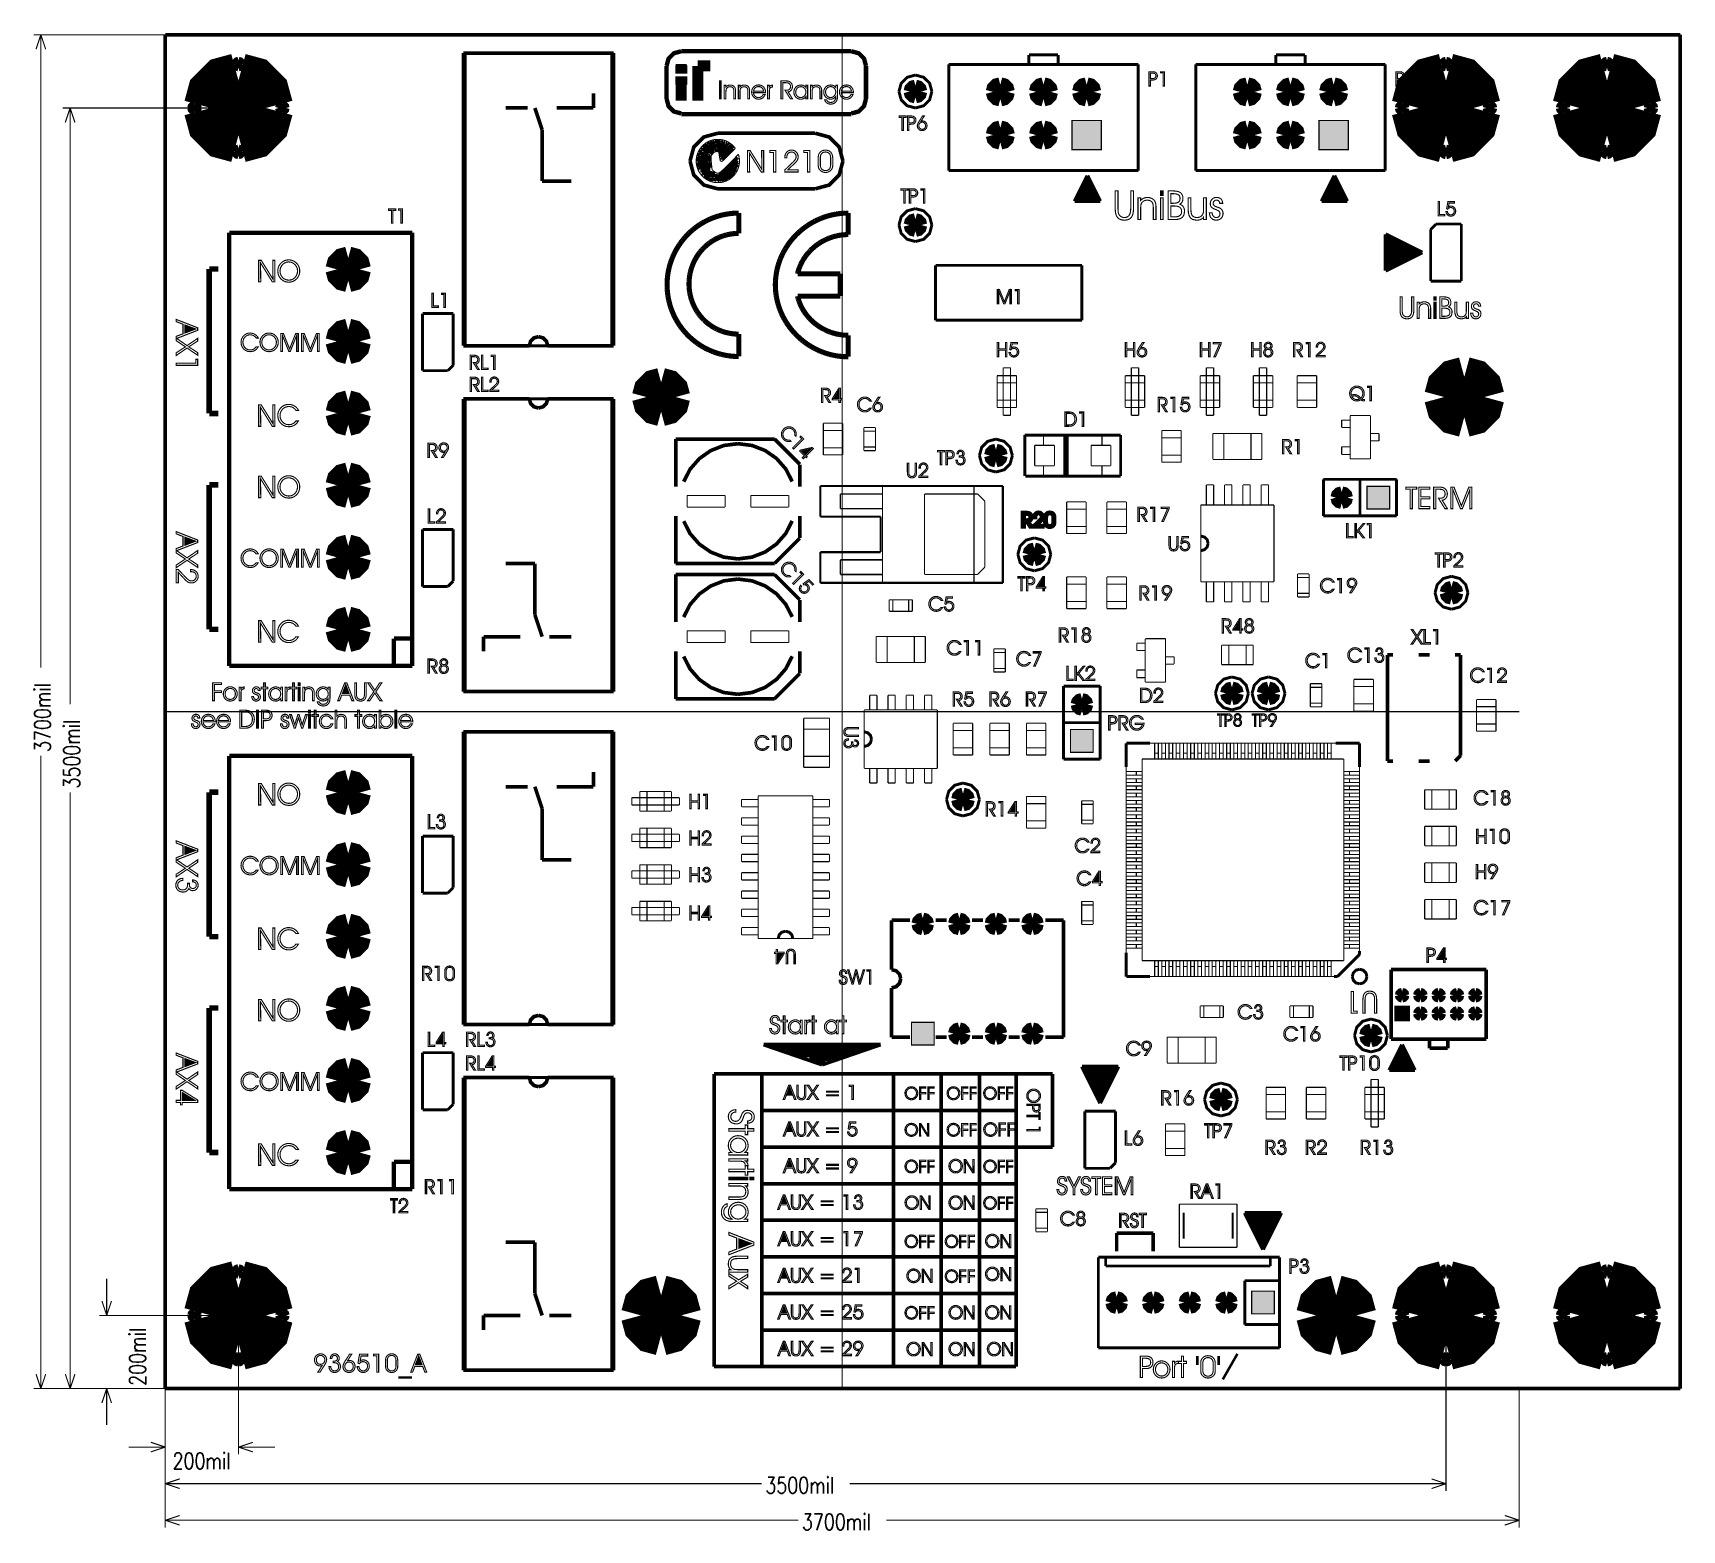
# Model space of a CAD drawing. Extents: x -2.25 to 2.25, y -2.04 to 2.05.
import ezdxf
from ezdxf.enums import TextEntityAlignment as Align

# ---------------------------------------------------------------- set-up
doc = ezdxf.new("R2010")
doc.units = 0
doc.header["$LTSCALE"] = 0.000394
for name, color, linetype in [('DD', 7, 'CONTINUOUS'), ('KO', 7, 'CONTINUOUS'), ('M4', 7, 'CONTINUOUS'), ('ML', 7, 'CONTINUOUS'), ('TO', 7, 'CONTINUOUS')]:
    doc.layers.add(name, color=color, linetype=linetype)
doc.styles.add('SN0', font='ROMANS', dxfattribs={"width": 4e-06})

msp = doc.modelspace()

# ---------------------------------------------------------------- texts
at = {"layer": 'DD', "style": 'SN0'}
for s, p, p2 in [('3700mil', (-2.203382, 0.083185), (-2.203382, 0.271945)), ('3500mil', (-2.123382, -0.016811), (-2.123382, 0.171948)), ('200mil', (-1.943528, -1.649283), (-1.943528, -1.490482))]:
    msp.add_text(s, height=0.044395, rotation=90.000648, dxfattribs=at).set_placement(p, p2, align=Align.FIT)
for s, p, p2 in [('200mil', (-1.87, -1.876689), (-1.711199, -1.876689)), ('3500mil', (-0.250118, -1.943307), (-0.061359, -1.943307)), ('3700mil', (-0.150118, -2.043307), (0.038641, -2.043307))]:
    msp.add_text(s, height=0.044395, dxfattribs=at).set_placement(p, p2, align=Align.FIT)

# ---------------------------------------------------------------- linework, layer by layer
at = {"layer": 'DD', "linetype": 'CONTINUOUS'}
for points, const_width in [([(-2.25, 2.043307), (-1.89, 2.043307)], 0.003), ([(-2.243122, 2.003937), (-2.23, 2.043307)], 0.003), ([(-2.24, 2.043307), (-2.22, 2.043307)], 0.003), ([(-2.23, 2.043307), (-2.216874, 2.003937)], 0.003), ([(-2.23, 0.313429), (-2.23, 2.043307)], 0.003), ([(-0.04, -1.656689), (-0.04, 2.043307)], 0.003), ([(-2.17, 1.843307), (-1.69, 1.843307)], 0.003), ([(-2.163122, 1.803937), (-2.15, 1.843307)], 0.003), ([(-2.16, 1.843307), (-2.14, 1.843307)], 0.003), ([(-2.15, 1.843307), (-2.136874, 1.803937)], 0.003), ([(-2.15, 0.213429), (-2.15, 1.843307)], 0.003), ([(0.07, 0.810807), (0.32, 0.810807)], 0.003), ([(0.07, 0.545807), (0.07, 0.810807)], 0.003), ([(0.32, 0.545807), (0.32, 0.810807)], 0.003), ([(-0.045, 0.788307), (0.07, 0.788307)], 0.003996), ([(-0.045, 0.748307), (-0.045, 0.788307)], 0.003996), ([(0.185, 0.788307), (0.32, 0.788307)], 0.003), ([(0.185, 0.568307), (0.185, 0.788307)], 0.003), ([(0.32, 0.788307), (0.329996, 0.788307)], 0.003), ([(0.329996, 0.788307), (0.35, 0.768307)], 0.003), ([(0.35, 0.588307), (0.35, 0.768307)], 0.003), ([(-0.045, 0.748307), (0.07, 0.748307)], 0.003996), ([(-0.045, 0.608307), (0.07, 0.608307)], 0.003996), ([(-0.045, 0.568307), (-0.045, 0.608307)], 0.003996), ([(0.329996, 0.568307), (0.35, 0.588307)], 0.003), ([(-0.045, 0.568307), (0.07, 0.568307)], 0.003996), ([(0.07, 0.545807), (0.32, 0.545807)], 0.003), ([(0.185, 0.568307), (0.32, 0.568307)], 0.003), ([(0.32, 0.568307), (0.329996, 0.568307)], 0.003), ([(-1.89, 0.193307), (1.81, 0.193307)], 0.003), ([(-2.23, -1.656689), (-2.23, 0.073185)], 0.003), ([(-2.15, -1.656689), (-2.15, -0.026811)], 0.003), ([(-2.05, -1.456689), (-2.05, -1.356689)], 0.003), ([(-2.063122, -1.417319), (-2.05, -1.456689)], 0.003), ([(-2.05, -1.456689), (-2.036874, -1.417319)], 0.003), ([(-2.07, -1.456689), (-1.69, -1.456689)], 0.003), ([(-2.06, -1.456689), (-2.04, -1.456689)], 0.003), ([(-1.69, -1.836689), (-1.69, -1.456689)], 0.003), ([(1.61, -1.936689), (1.61, -1.456689)], 0.003), ([(-2.243122, -1.617319), (-2.23, -1.656689)], 0.003), ([(-2.23, -1.656689), (-2.216874, -1.617319)], 0.003), ([(-2.163122, -1.617319), (-2.15, -1.656689)], 0.003), ([(-2.15, -1.656689), (-2.136874, -1.617319)], 0.003), ([(-2.25, -1.656689), (-1.89, -1.656689)], 0.003), ([(-2.24, -1.656689), (-2.22, -1.656689)], 0.003), ([(-2.16, -1.656689), (-2.14, -1.656689)], 0.003), ([(-2.063122, -1.696059), (-2.05, -1.656689)], 0.003), ([(-2.06, -1.656689), (-2.04, -1.656689)], 0.003), ([(-2.05, -1.656689), (-2.036874, -1.696059)], 0.003), ([(-2.05, -1.756689), (-2.05, -1.656689)], 0.003), ([(-1.89, -2.036689), (-1.89, -1.656689)], 0.003), ([(1.81, -2.036689), (1.81, -1.656689)], 0.003), ([(-1.929366, -1.803567), (-1.89, -1.816689)], 0.003), ([(-1.69, -1.816689), (-1.65063, -1.803567)], 0.003), ([(-1.99, -1.816689), (-1.89, -1.816689)], 0.003), ([(-1.929366, -1.829811), (-1.89, -1.816689)], 0.003), ([(-1.89, -1.826689), (-1.89, -1.806689)], 0.003), ([(-1.69, -1.826689), (-1.69, -1.806689)], 0.003), ([(-1.69, -1.816689), (-1.65063, -1.829811)], 0.003), ([(-1.69, -1.816689), (-1.59, -1.816689)], 0.003), ([(-1.89, -1.916689), (-1.85063, -1.903567)], 0.003), ([(-1.89, -1.926689), (-1.89, -1.906689)], 0.003), ([(-1.89, -1.916689), (-1.85063, -1.929811)], 0.003), ([(-1.89, -1.916689), (-0.260118, -1.916689)], 0.003), ([(-0.019878, -1.916689), (1.61, -1.916689)], 0.003), ([(1.57063, -1.903567), (1.61, -1.916689)], 0.003), ([(1.57063, -1.929811), (1.61, -1.916689)], 0.003), ([(1.61, -1.926689), (1.61, -1.906689)], 0.003), ([(-1.89, -2.016689), (-1.85063, -2.003567)], 0.003), ([(-1.89, -2.026689), (-1.89, -2.006689)], 0.003), ([(-1.89, -2.016689), (-1.85063, -2.029811)], 0.003), ([(-1.89, -2.016689), (-0.160118, -2.016689)], 0.003), ([(0.080118, -2.016689), (1.81, -2.016689)], 0.003), ([(1.77063, -2.003567), (1.81, -2.016689)], 0.003), ([(1.77063, -2.029811), (1.81, -2.016689)], 0.003), ([(1.81, -2.026689), (1.81, -2.006689)], 0.003)]:
    msp.add_lwpolyline(points, dxfattribs=dict(at, const_width=const_width))
at = {"layer": 'KO', "color": 7, "linetype": 'CONTINUOUS', "const_width": 0.009996}
for points in [[(-1.89, -1.656689), (-1.89, 2.043307)], [(-1.89, 2.043307), (1.81, 2.043307)], [(1.81, 2.043307), (2.25, 2.043307)], [(2.25, -1.656689), (2.25, 2.043307)], [(-1.89, -1.656689), (1.81, -1.656689)], [(1.81, -1.656689), (2.25, -1.656689)]]:
    msp.add_lwpolyline(points, dxfattribs=at)
at = {"layer": 'M4', "color": 7, "linetype": 'CONTINUOUS', "const_width": 0.003}
for points in [[(0.4, 1.003307), (0.4, 1.133307)], [(0.4, 1.133307), (0.42, 1.133307)], [(0.42, 1.003307), (0.42, 1.133307)], [(0.75, 1.003307), (0.75, 1.133307)], [(0.75, 1.133307), (0.77, 1.133307)], [(0.77, 1.003307), (0.77, 1.133307)], [(0.954996, 1.133307), (0.975, 1.133307)], [(0.954996, 1.003307), (0.954996, 1.133307)], [(0.975, 1.003307), (0.975, 1.133307)], [(1.1, 1.003307), (1.1, 1.133307)], [(1.1, 1.133307), (1.119996, 1.133307)], [(1.119996, 1.003307), (1.119996, 1.133307)], [(0.383425, 1.025004), (0.383425, 1.11161)], [(0.383425, 1.11161), (0.436571, 1.11161)], [(0.383425, 1.091925), (0.436571, 1.091925)], [(0.436571, 1.025004), (0.436571, 1.11161)], [(0.733425, 1.025004), (0.733425, 1.11161)], [(0.733425, 1.11161), (0.786571, 1.11161)], [(0.733425, 1.091925), (0.786571, 1.091925)], [(0.786571, 1.025004), (0.786571, 1.11161)], [(0.938425, 1.025004), (0.938425, 1.11161)], [(0.938425, 1.11161), (0.991571, 1.11161)], [(0.938425, 1.091925), (0.991571, 1.091925)], [(0.991571, 1.025004), (0.991571, 1.11161)], [(1.083425, 1.025004), (1.083425, 1.11161)], [(1.083425, 1.11161), (1.136571, 1.11161)], [(1.083425, 1.091925), (1.136571, 1.091925)], [(1.136571, 1.025004), (1.136571, 1.11161)], [(1.203425, 1.025004), (1.203425, 1.11161)], [(1.203425, 1.11161), (1.256571, 1.11161)], [(1.203425, 1.091925), (1.256571, 1.091925)], [(1.256571, 1.025004), (1.256571, 1.11161)], [(0.383425, 1.044689), (0.436571, 1.044689)], [(0.733425, 1.044689), (0.786571, 1.044689)], [(0.938425, 1.044689), (0.991571, 1.044689)], [(1.083425, 1.044689), (1.136571, 1.044689)], [(1.203425, 1.044689), (1.256571, 1.044689)], [(0.383425, 1.025004), (0.436571, 1.025004)], [(0.4, 1.003307), (0.42, 1.003307)], [(0.733425, 1.025004), (0.786571, 1.025004)], [(0.75, 1.003307), (0.77, 1.003307)], [(0.938425, 1.025004), (0.991571, 1.025004)], [(0.954996, 1.003307), (0.975, 1.003307)], [(1.083425, 1.025004), (1.136571, 1.025004)], [(1.1, 1.003307), (1.119996, 1.003307)], [(1.203425, 1.025004), (1.256571, 1.025004)], [(1.324996, 0.970307), (1.324996, 0.990307)], [(1.324996, 0.990307), (1.348, 0.990307)], [(1.348, 1.002807), (1.403496, 1.002807)], [(1.348, 0.884307), (1.348, 1.002307)], [(1.403496, 0.884307), (1.403496, 1.002807)], [(-0.091571, 0.895004), (-0.091571, 0.98161)], [(-0.091571, 0.98161), (-0.038425, 0.98161)], [(-0.091571, 0.961925), (-0.038425, 0.961925)], [(-0.038425, 0.895004), (-0.038425, 0.98161)], [(0.019252, 0.906811), (0.019252, 0.969803)], [(0.019252, 0.969803), (0.050744, 0.969803)], [(0.019252, 0.959961), (0.050744, 0.959961)], [(0.050744, 0.906811), (0.050744, 0.969803)], [(0.51, 0.948307), (0.67, 0.948307)], [(0.51, 0.921307), (0.51, 0.948307)], [(0.67, 0.921307), (0.67, 0.948307)], [(0.833425, 0.875004), (0.833425, 0.96161)], [(0.833425, 0.96161), (0.886571, 0.96161)], [(0.886571, 0.875004), (0.886571, 0.96161)], [(0.973, 0.953807), (1.106996, 0.953807)], [(0.973, 0.882807), (0.973, 0.953807)], [(1.002996, 0.882807), (1.002996, 0.953807)], [(1.077, 0.882807), (1.077, 0.953807)], [(1.106996, 0.882807), (1.106996, 0.953807)], [(1.324996, 0.970307), (1.348, 0.970307)], [(1.404, 0.953307), (1.427, 0.953307)], [(1.427, 0.933307), (1.427, 0.953307)], [(-0.091571, 0.914689), (-0.038425, 0.914689)], [(0.019252, 0.916654), (0.050744, 0.916654)], [(0.019252, 0.906811), (0.050744, 0.906811)], [(0.486, 0.921307), (0.54, 0.921307)], [(0.486, 0.865307), (0.486, 0.921307)], [(0.51, 0.921307), (0.54, 0.921307)], [(0.54, 0.865307), (0.54, 0.921307)], [(0.64, 0.921307), (0.694, 0.921307)], [(0.64, 0.865307), (0.64, 0.921307)], [(0.64, 0.921307), (0.67, 0.921307)], [(0.694, 0.865307), (0.694, 0.921307)], [(0.833425, 0.941925), (0.886571, 0.941925)], [(1.324996, 0.896307), (1.324996, 0.917307)], [(1.324996, 0.917307), (1.348, 0.917307)], [(1.404, 0.933307), (1.427, 0.933307)], [(-0.091571, 0.895004), (-0.038425, 0.895004)], [(0.486, 0.865307), (0.54, 0.865307)], [(0.51, 0.865307), (0.54, 0.865307)], [(0.51, 0.838307), (0.51, 0.865307)], [(0.64, 0.865307), (0.694, 0.865307)], [(0.64, 0.865307), (0.67, 0.865307)], [(0.67, 0.838307), (0.67, 0.865307)], [(0.833425, 0.894689), (0.886571, 0.894689)], [(0.833425, 0.875004), (0.886571, 0.875004)], [(0.973, 0.882807), (1.002996, 0.882807)], [(0.973, 0.882807), (1.106996, 0.882807)], [(1.324996, 0.896307), (1.348, 0.896307)], [(1.348, 0.884307), (1.403496, 0.884307)], [(0.51, 0.838307), (0.67, 0.838307)], [(0.954996, 0.813307), (0.975, 0.813307)], [(0.954996, 0.758307), (0.954996, 0.813307)], [(0.975, 0.758307), (0.975, 0.813307)], [(1.005, 0.813307), (1.025, 0.813307)], [(1.005, 0.758307), (1.005, 0.813307)], [(1.025, 0.758307), (1.025, 0.813307)], [(1.055, 0.758307), (1.055, 0.813307)], [(1.055, 0.813307), (1.074996, 0.813307)], [(1.074996, 0.758307), (1.074996, 0.813307)], [(1.105, 0.813307), (1.125, 0.813307)], [(1.105, 0.758307), (1.105, 0.813307)], [(1.125, 0.758307), (1.125, 0.813307)], [(-0.464, 0.784307), (-0.359996, 0.784307)], [(-0.464, 0.752307), (-0.464, 0.784307)], [(-0.359996, 0.752307), (-0.359996, 0.784307)], [(-0.29, 0.752307), (-0.29, 0.784307)], [(-0.29, 0.784307), (-0.186, 0.784307)], [(-0.186, 0.752307), (-0.186, 0.784307)], [(0.573425, 0.76661), (0.626571, 0.76661)], [(0.573425, 0.680004), (0.573425, 0.76661)], [(0.626571, 0.680004), (0.626571, 0.76661)], [(0.683425, 0.76661), (0.736571, 0.76661)], [(0.683425, 0.680004), (0.683425, 0.76661)], [(0.736571, 0.680004), (0.736571, 0.76661)], [(-0.464, 0.752307), (-0.359996, 0.752307)], [(-0.29, 0.752307), (-0.186, 0.752307)], [(0.573425, 0.746925), (0.626571, 0.746925)], [(0.683425, 0.746925), (0.736571, 0.746925)], [(0.94, 0.673307), (0.94, 0.758307)], [(0.94, 0.758307), (1.14, 0.758307)], [(1.14, 0.548307), (1.14, 0.758307)], [(0.573425, 0.699689), (0.626571, 0.699689)], [(0.573425, 0.680004), (0.626571, 0.680004)], [(0.683425, 0.699689), (0.736571, 0.699689)], [(0.683425, 0.680004), (0.736571, 0.680004)], [(0.94, 0.632307), (0.94, 0.673307)], [(0.959996, 0.653307), (0.957259, 0.663385), (0.950078, 0.670566), (0.94, 0.673303)], [(0.959996, 0.653307), (0.957259, 0.663385), (0.950078, 0.670566), (0.94, 0.673303)], [(0.94, 0.633311), (0.950078, 0.636048), (0.957259, 0.643229), (0.959996, 0.653307)], [(0.94, 0.633311), (0.950078, 0.636048), (0.957259, 0.643229), (0.959996, 0.653307)], [(0.94, 0.548307), (0.94, 0.633307)], [(0.573425, 0.56161), (0.626571, 0.56161)], [(0.573425, 0.475004), (0.573425, 0.56161)], [(0.573425, 0.541925), (0.626571, 0.541925)], [(0.626571, 0.475004), (0.626571, 0.56161)], [(0.683425, 0.56161), (0.736571, 0.56161)], [(0.683425, 0.475004), (0.683425, 0.56161)], [(0.683425, 0.541925), (0.736571, 0.541925)], [(0.736571, 0.475004), (0.736571, 0.56161)], [(0.94, 0.548307), (1.14, 0.548307)], [(0.954996, 0.493307), (0.954996, 0.548307)], [(0.975, 0.493307), (0.975, 0.548307)], [(1.005, 0.493307), (1.005, 0.548307)], [(1.025, 0.493307), (1.025, 0.548307)], [(1.055, 0.493307), (1.055, 0.548307)], [(1.074996, 0.493307), (1.074996, 0.548307)], [(1.105, 0.493307), (1.105, 0.548307)], [(1.125, 0.493307), (1.125, 0.548307)], [(1.204252, 0.569803), (1.235744, 0.569803)], [(1.204252, 0.506811), (1.204252, 0.569803)], [(1.204252, 0.559961), (1.235744, 0.559961)], [(1.235744, 0.506811), (1.235744, 0.569803)], [(0.088504, 0.467559), (0.088504, 0.499055)], [(0.088504, 0.499055), (0.151492, 0.499055)], [(0.098343, 0.467559), (0.098343, 0.499055)], [(0.141654, 0.467559), (0.141654, 0.499055)], [(0.151492, 0.467559), (0.151492, 0.499055)], [(0.573425, 0.494689), (0.626571, 0.494689)], [(0.683425, 0.494689), (0.736571, 0.494689)], [(1.204252, 0.516654), (1.235744, 0.516654)], [(1.204252, 0.506811), (1.235744, 0.506811)], [(0.088504, 0.467559), (0.151492, 0.467559)], [(0.573425, 0.475004), (0.626571, 0.475004)], [(0.683425, 0.475004), (0.736571, 0.475004)], [(0.954996, 0.493307), (0.975, 0.493307)], [(1.005, 0.493307), (1.025, 0.493307)], [(1.055, 0.493307), (1.074996, 0.493307)], [(1.105, 0.493307), (1.125, 0.493307)], [(-0.464, 0.414307), (-0.359996, 0.414307)], [(-0.464, 0.382307), (-0.464, 0.414307)], [(-0.359996, 0.382307), (-0.359996, 0.414307)], [(-0.29, 0.382307), (-0.29, 0.414307)], [(-0.29, 0.414307), (-0.186, 0.414307)], [(-0.186, 0.382307), (-0.186, 0.414307)], [(-0.464, 0.382307), (-0.359996, 0.382307)], [(-0.29, 0.382307), (-0.186, 0.382307)], [(0.053, 0.327807), (0.053, 0.398807)], [(0.053, 0.398807), (0.187, 0.398807)], [(0.083, 0.327807), (0.083, 0.398807)], [(0.157, 0.398807), (0.187, 0.398807)], [(0.157, 0.327807), (0.157, 0.398807)], [(0.187, 0.327807), (0.187, 0.398807)], [(0.374252, 0.301811), (0.374252, 0.364803)], [(0.374252, 0.364803), (0.405744, 0.364803)], [(0.405744, 0.301811), (0.405744, 0.364803)], [(0.765, 0.360307), (0.765, 0.380307)], [(0.765, 0.380307), (0.788, 0.380307)], [(0.765, 0.360307), (0.788, 0.360307)], [(0.788, 0.392807), (0.8435, 0.392807)], [(0.788, 0.274307), (0.788, 0.392307)], [(0.8435, 0.274307), (0.8435, 0.392807)], [(0.996693, 0.374882), (1.083303, 0.374882)], [(0.996693, 0.321732), (0.996693, 0.374882)], [(1.016378, 0.321732), (1.016378, 0.374882)], [(1.063618, 0.321732), (1.063618, 0.374882)], [(1.083303, 0.321732), (1.083303, 0.374882)], [(0.053, 0.327807), (0.187, 0.327807)], [(0.374252, 0.354961), (0.405744, 0.354961)], [(0.844, 0.343307), (0.867, 0.343307)], [(0.844, 0.323307), (0.867, 0.323307)], [(0.867, 0.323307), (0.867, 0.343307)], [(0.996693, 0.321732), (1.083303, 0.321732)], [(0.374252, 0.311654), (0.405744, 0.311654)], [(0.374252, 0.301811), (0.405744, 0.301811)], [(0.765, 0.286307), (0.765, 0.307307)], [(0.765, 0.307307), (0.788, 0.307307)], [(0.765, 0.286307), (0.788, 0.286307)], [(0.788, 0.274307), (0.8435, 0.274307)], [(1.239252, 0.206811), (1.239252, 0.269803)], [(1.239252, 0.269803), (1.270744, 0.269803)], [(1.270744, 0.206811), (1.270744, 0.269803)], [(1.358425, 0.195004), (1.358425, 0.28161)], [(1.358425, 0.28161), (1.411571, 0.28161)], [(1.411571, 0.195004), (1.411571, 0.28161)], [(0.035, 0.238307), (0.055, 0.238307)], [(0.035, 0.198307), (0.035, 0.238307)], [(0.055, 0.198307), (0.055, 0.238307)], [(0.085, 0.238307), (0.105, 0.238307)], [(0.085, 0.198307), (0.085, 0.238307)], [(0.105, 0.198307), (0.105, 0.238307)], [(0.135, 0.198307), (0.135, 0.238307)], [(0.135, 0.238307), (0.155, 0.238307)], [(0.155, 0.198307), (0.155, 0.238307)], [(0.185, 0.238307), (0.205, 0.238307)], [(0.185, 0.198307), (0.185, 0.238307)], [(0.205, 0.198307), (0.205, 0.238307)], [(1.239252, 0.259961), (1.270744, 0.259961)], [(1.358425, 0.261925), (1.411571, 0.261925)], [(1.693425, 0.140004), (1.693425, 0.22661)], [(1.693425, 0.22661), (1.746571, 0.22661)], [(1.746571, 0.140004), (1.746571, 0.22661)], [(0.02, 0.138307), (0.02, 0.198307)], [(0.02, 0.198307), (0.22, 0.198307)], [(0.22, 0.038307), (0.22, 0.198307)], [(1.239252, 0.216654), (1.270744, 0.216654)], [(1.239252, 0.206811), (1.270744, 0.206811)], [(1.358425, 0.214689), (1.411571, 0.214689)], [(1.358425, 0.195004), (1.411571, 0.195004)], [(1.693425, 0.206925), (1.746571, 0.206925)], [(-0.145496, 0.145307), (-0.145496, 0.175307)], [(-0.145496, 0.175307), (-0.0745, 0.175307)], [(-0.145496, 0.041307), (-0.145496, 0.175307)], [(-0.145496, 0.145307), (-0.0745, 0.145307)], [(-0.0745, 0.041307), (-0.0745, 0.175307)], [(0.02, 0.097307), (0.02, 0.138307)], [(0.039996, 0.118307), (0.037259, 0.128385), (0.030078, 0.135566), (0.02, 0.138303)], [(0.039996, 0.118307), (0.037259, 0.128385), (0.030078, 0.135566), (0.02, 0.138303)], [(0.263425, 0.16161), (0.316571, 0.16161)], [(0.263425, 0.075004), (0.263425, 0.16161)], [(0.263425, 0.141925), (0.316571, 0.141925)], [(0.316571, 0.075004), (0.316571, 0.16161)], [(0.363425, 0.075004), (0.363425, 0.16161)], [(0.363425, 0.16161), (0.416571, 0.16161)], [(0.363425, 0.141925), (0.416571, 0.141925)], [(0.416571, 0.075004), (0.416571, 0.16161)], [(0.463425, 0.075004), (0.463425, 0.16161)], [(0.463425, 0.16161), (0.516571, 0.16161)], [(0.463425, 0.141925), (0.516571, 0.141925)], [(0.516571, 0.075004), (0.516571, 0.16161)], [(1.693425, 0.159689), (1.746571, 0.159689)], [(1.693425, 0.140004), (1.746571, 0.140004)], [(0.02, 0.098311), (0.030078, 0.101048), (0.037259, 0.108229), (0.039996, 0.118307)], [(0.02, 0.098311), (0.030078, 0.101048), (0.037259, 0.108229), (0.039996, 0.118307)], [(0.02, 0.038307), (0.02, 0.098307)], [(0.263425, 0.094689), (0.316571, 0.094689)], [(0.363425, 0.094689), (0.416571, 0.094689)], [(0.463425, 0.094689), (0.516571, 0.094689)], [(0.736098, -0.530587), (0.736098, 0.107205)], [(0.736098, 0.107205), (1.373898, 0.107205)], [(0.81378, 0.063898), (0.81378, 0.107205)], [(0.82378, 0.063898), (0.82378, 0.107205)], [(0.833465, 0.063898), (0.833465, 0.107205)], [(0.843465, 0.063898), (0.843465, 0.107205)], [(0.85315, 0.063898), (0.85315, 0.107205)], [(0.86315, 0.063898), (0.86315, 0.107205)], [(0.872835, 0.063898), (0.872835, 0.107205)], [(0.882835, 0.063898), (0.882835, 0.107205)], [(0.89252, 0.063898), (0.89252, 0.107205)], [(0.90252, 0.063898), (0.90252, 0.107205)], [(0.912205, 0.063898), (0.912205, 0.107205)], [(0.922205, 0.063898), (0.922205, 0.107205)], [(0.93189, 0.063898), (0.93189, 0.107205)], [(0.94189, 0.063898), (0.94189, 0.107205)], [(0.951575, 0.063898), (0.951575, 0.107205)], [(0.961575, 0.063898), (0.961575, 0.107205)], [(0.97126, 0.063898), (0.97126, 0.107205)], [(0.98126, 0.063898), (0.98126, 0.107205)], [(0.990945, 0.063898), (0.990945, 0.107205)], [(1.000945, 0.063898), (1.000945, 0.107205)], [(1.01063, 0.063898), (1.01063, 0.107205)], [(1.02063, 0.063898), (1.02063, 0.107205)], [(1.030315, 0.063898), (1.030315, 0.107205)], [(1.040315, 0.063898), (1.040315, 0.107205)], [(1.05, 0.063898), (1.05, 0.107205)], [(1.06, 0.063898), (1.06, 0.107205)], [(1.069685, 0.063898), (1.069685, 0.107205)], [(1.079685, 0.063898), (1.079685, 0.107205)], [(1.08937, 0.063898), (1.08937, 0.107205)], [(1.09937, 0.063898), (1.09937, 0.107205)], [(1.109055, 0.063898), (1.109055, 0.107205)], [(1.119055, 0.063898), (1.119055, 0.107205)], [(1.12874, 0.063898), (1.12874, 0.107205)], [(1.13874, 0.063898), (1.13874, 0.107205)], [(1.148425, 0.063898), (1.148425, 0.107205)], [(1.158425, 0.063898), (1.158425, 0.107205)], [(1.16811, 0.063898), (1.16811, 0.107205)], [(1.17811, 0.063898), (1.17811, 0.107205)], [(1.187795, 0.063898), (1.187795, 0.107205)], [(1.197795, 0.063898), (1.197795, 0.107205)], [(1.20748, 0.063898), (1.20748, 0.107205)], [(1.21748, 0.063898), (1.21748, 0.107205)], [(1.227165, 0.063898), (1.227165, 0.107205)], [(1.237165, 0.063898), (1.237165, 0.107205)], [(1.24685, 0.063898), (1.24685, 0.107205)], [(1.25685, 0.063898), (1.25685, 0.107205)], [(1.266535, 0.063898), (1.266535, 0.107205)], [(1.276535, 0.063898), (1.276535, 0.107205)], [(1.28622, 0.063898), (1.28622, 0.107205)], [(1.29622, 0.063898), (1.29622, 0.107205)], [(1.373898, -0.471689), (1.373898, 0.107205)], [(-0.145496, 0.071307), (-0.0745, 0.071307)], [(0.263425, 0.075004), (0.316571, 0.075004)], [(0.363425, 0.075004), (0.416571, 0.075004)], [(0.463425, 0.075004), (0.516571, 0.075004)], [(0.779406, 0.063898), (1.330591, 0.063898)], [(0.779406, -0.48728), (0.779406, 0.063898)], [(0.81378, 0.079646), (0.82378, 0.079646)], [(0.833465, 0.079646), (0.843465, 0.079646)], [(0.85315, 0.079646), (0.86315, 0.079646)], [(0.872835, 0.079646), (0.882835, 0.079646)], [(0.89252, 0.079646), (0.90252, 0.079646)], [(0.912205, 0.079646), (0.922205, 0.079646)], [(0.93189, 0.079646), (0.94189, 0.079646)], [(0.951575, 0.079646), (0.961575, 0.079646)], [(0.97126, 0.079646), (0.98126, 0.079646)], [(0.990945, 0.079646), (1.000945, 0.079646)], [(1.01063, 0.079646), (1.02063, 0.079646)], [(1.030315, 0.079646), (1.040315, 0.079646)], [(1.05, 0.079646), (1.06, 0.079646)], [(1.069685, 0.079646), (1.079685, 0.079646)], [(1.08937, 0.079646), (1.09937, 0.079646)], [(1.109055, 0.079646), (1.119055, 0.079646)], [(1.12874, 0.079646), (1.13874, 0.079646)], [(1.148425, 0.079646), (1.158425, 0.079646)], [(1.16811, 0.079646), (1.17811, 0.079646)], [(1.187795, 0.079646), (1.197795, 0.079646)], [(1.20748, 0.079646), (1.21748, 0.079646)], [(1.227165, 0.079646), (1.237165, 0.079646)], [(1.24685, 0.079646), (1.25685, 0.079646)], [(1.266535, 0.079646), (1.276535, 0.079646)], [(1.28622, 0.079646), (1.29622, 0.079646)], [(1.330591, -0.48728), (1.330591, 0.063898)], [(-0.145496, 0.041307), (-0.0745, 0.041307)], [(0.02, 0.038307), (0.22, 0.038307)], [(0.035, -0.001689), (0.035, 0.038307)], [(0.055, -0.001689), (0.055, 0.038307)], [(0.085, -0.001689), (0.085, 0.038307)], [(0.105, -0.001689), (0.105, 0.038307)], [(0.135, -0.001689), (0.135, 0.038307)], [(0.155, -0.001689), (0.155, 0.038307)], [(0.185, -0.001689), (0.185, 0.038307)], [(0.205, -0.001689), (0.205, 0.038307)], [(0.736098, 0.029528), (0.779406, 0.029528)], [(0.736098, 0.019528), (0.779406, 0.019528)], [(0.736098, 0.009843), (0.779406, 0.009843)], [(0.736098, -0.000154), (0.779406, -0.000154)], [(0.763657, 0.019528), (0.763657, 0.029528)], [(0.763657, -0.000154), (0.763657, 0.009843)], [(1.330591, 0.029528), (1.373898, 0.029528)], [(1.330591, 0.019528), (1.373898, 0.019528)], [(1.330591, 0.009843), (1.373898, 0.009843)], [(1.330591, -0.000154), (1.373898, -0.000154)], [(1.346339, 0.019528), (1.346339, 0.029528)], [(1.346339, -0.000154), (1.346339, 0.009843)], [(-0.614996, -0.061689), (-0.614996, -0.041689)], [(-0.614996, -0.041689), (-0.484996, -0.041689)], [(-0.593303, -0.025114), (-0.506693, -0.025114)], [(-0.593303, -0.078264), (-0.593303, -0.025114)], [(-0.573618, -0.078264), (-0.573618, -0.025114)], [(-0.526378, -0.078264), (-0.526378, -0.025114)], [(-0.506693, -0.078264), (-0.506693, -0.025114)], [(-0.484996, -0.061689), (-0.484996, -0.041689)], [(-0.27, -0.426689), (-0.27, -0.036689)], [(-0.27, -0.036689), (-0.12, -0.036689)], [(-0.12, -0.426689), (-0.12, -0.036689)], [(0.035, -0.001689), (0.055, -0.001689)], [(0.085, -0.001689), (0.105, -0.001689)], [(0.135, -0.001689), (0.155, -0.001689)], [(0.185, -0.001689), (0.205, -0.001689)], [(0.463425, -0.124992), (0.463425, -0.038386)], [(0.463425, -0.038386), (0.516571, -0.038386)], [(0.516571, -0.124992), (0.516571, -0.038386)], [(0.736098, -0.009839), (0.779406, -0.009839)], [(0.736098, -0.019839), (0.779406, -0.019839)], [(0.736098, -0.029524), (0.779406, -0.029524)], [(0.736098, -0.039524), (0.779406, -0.039524)], [(0.763657, -0.019839), (0.763657, -0.009839)], [(0.763657, -0.039524), (0.763657, -0.029524)], [(1.330591, -0.009839), (1.373898, -0.009839)], [(1.330591, -0.019839), (1.373898, -0.019839)], [(1.330591, -0.029524), (1.373898, -0.029524)], [(1.330591, -0.039524), (1.373898, -0.039524)], [(1.346339, -0.019839), (1.346339, -0.009839)], [(1.346339, -0.039524), (1.346339, -0.029524)], [(1.551693, -0.020114), (1.638303, -0.020114)], [(1.551693, -0.073264), (1.551693, -0.020114)], [(1.571378, -0.073264), (1.571378, -0.020114)], [(1.618618, -0.073264), (1.618618, -0.020114)], [(1.638303, -0.073264), (1.638303, -0.020114)], [(-0.614996, -0.061689), (-0.484996, -0.061689)], [(-0.593303, -0.078264), (-0.506693, -0.078264)], [(-0.315, -0.046689), (-0.27, -0.046689)], [(-0.315, -0.066689), (-0.315, -0.046689)], [(-0.315, -0.066689), (-0.27, -0.066689)], [(-0.12, -0.046689), (-0.074996, -0.046689)], [(-0.12, -0.066689), (-0.074996, -0.066689)], [(-0.074996, -0.066689), (-0.074996, -0.046689)], [(0.463425, -0.058071), (0.516571, -0.058071)], [(0.614252, -0.113185), (0.614252, -0.050193)], [(0.614252, -0.050193), (0.645744, -0.050193)], [(0.614252, -0.060035), (0.645744, -0.060035)], [(0.645744, -0.113185), (0.645744, -0.050193)], [(0.736098, -0.049209), (0.779406, -0.049209)], [(0.736098, -0.059209), (0.779406, -0.059209)], [(0.736098, -0.068894), (0.779406, -0.068894)], [(0.736098, -0.078894), (0.779406, -0.078894)], [(0.736098, -0.088579), (0.779406, -0.088579)], [(0.763657, -0.059209), (0.763657, -0.049209)], [(0.763657, -0.078894), (0.763657, -0.068894)], [(0.763657, -0.098579), (0.763657, -0.088579)], [(1.330591, -0.049209), (1.373898, -0.049209)], [(1.330591, -0.059209), (1.373898, -0.059209)], [(1.330591, -0.068894), (1.373898, -0.068894)], [(1.330591, -0.078894), (1.373898, -0.078894)], [(1.330591, -0.088579), (1.373898, -0.088579)], [(1.346339, -0.059209), (1.346339, -0.049209)], [(1.346339, -0.078894), (1.346339, -0.068894)], [(1.346339, -0.098579), (1.346339, -0.088579)], [(1.551693, -0.073264), (1.638303, -0.073264)], [(-0.593303, -0.125114), (-0.506693, -0.125114)], [(-0.593303, -0.178264), (-0.593303, -0.125114)], [(-0.573618, -0.178264), (-0.573618, -0.125114)], [(-0.526378, -0.178264), (-0.526378, -0.125114)], [(-0.506693, -0.178264), (-0.506693, -0.125114)], [(-0.315, -0.096689), (-0.27, -0.096689)], [(-0.315, -0.116689), (-0.315, -0.096689)], [(-0.315, -0.116689), (-0.27, -0.116689)], [(-0.12, -0.096689), (-0.074996, -0.096689)], [(-0.12, -0.116689), (-0.074996, -0.116689)], [(-0.074996, -0.116689), (-0.074996, -0.096689)], [(0.463425, -0.105307), (0.516571, -0.105307)], [(0.463425, -0.124992), (0.516571, -0.124992)], [(0.614252, -0.103343), (0.645744, -0.103343)], [(0.614252, -0.113185), (0.645744, -0.113185)], [(0.736098, -0.098579), (0.779406, -0.098579)], [(0.736098, -0.108264), (0.779406, -0.108264)], [(0.736098, -0.118264), (0.779406, -0.118264)], [(0.736098, -0.127949), (0.779406, -0.127949)], [(0.763657, -0.118264), (0.763657, -0.108264)], [(0.763657, -0.137949), (0.763657, -0.127949)], [(1.330591, -0.098579), (1.373898, -0.098579)], [(1.330591, -0.108264), (1.373898, -0.108264)], [(1.330591, -0.118264), (1.373898, -0.118264)], [(1.330591, -0.127949), (1.373898, -0.127949)], [(1.346339, -0.118264), (1.346339, -0.108264)], [(1.346339, -0.137949), (1.346339, -0.127949)], [(1.551693, -0.120114), (1.638303, -0.120114)], [(1.551693, -0.173264), (1.551693, -0.120114)], [(1.571378, -0.173264), (1.571378, -0.120114)], [(1.618618, -0.173264), (1.618618, -0.120114)], [(1.638303, -0.173264), (1.638303, -0.120114)], [(-0.614996, -0.161689), (-0.614996, -0.141689)], [(-0.614996, -0.141689), (-0.484996, -0.141689)], [(-0.614996, -0.161689), (-0.484996, -0.161689)], [(-0.593303, -0.178264), (-0.506693, -0.178264)], [(-0.484996, -0.161689), (-0.484996, -0.141689)], [(-0.315, -0.146689), (-0.27, -0.146689)], [(-0.315, -0.166689), (-0.315, -0.146689)], [(-0.315, -0.166689), (-0.27, -0.166689)], [(-0.12, -0.146689), (-0.074996, -0.146689)], [(-0.12, -0.166689), (-0.074996, -0.166689)], [(-0.074996, -0.166689), (-0.074996, -0.146689)], [(0.736098, -0.137949), (0.779406, -0.137949)], [(0.736098, -0.147634), (0.779406, -0.147634)], [(0.736098, -0.157634), (0.779406, -0.157634)], [(0.736098, -0.167319), (0.779406, -0.167319)], [(0.736098, -0.177319), (0.779406, -0.177319)], [(0.763657, -0.157634), (0.763657, -0.147634)], [(0.763657, -0.177319), (0.763657, -0.167319)], [(1.330591, -0.137949), (1.373898, -0.137949)], [(1.330591, -0.147634), (1.373898, -0.147634)], [(1.330591, -0.157634), (1.373898, -0.157634)], [(1.330591, -0.167319), (1.373898, -0.167319)], [(1.330591, -0.177319), (1.373898, -0.177319)], [(1.346339, -0.157634), (1.346339, -0.147634)], [(1.346339, -0.177319), (1.346339, -0.167319)], [(1.551693, -0.173264), (1.638303, -0.173264)], [(-0.593303, -0.225114), (-0.506693, -0.225114)], [(-0.593303, -0.278264), (-0.593303, -0.225114)], [(-0.573618, -0.278264), (-0.573618, -0.225114)], [(-0.526378, -0.278264), (-0.526378, -0.225114)], [(-0.506693, -0.278264), (-0.506693, -0.225114)], [(-0.315, -0.196689), (-0.27, -0.196689)], [(-0.315, -0.216689), (-0.315, -0.196689)], [(-0.315, -0.216689), (-0.27, -0.216689)], [(-0.12, -0.196689), (-0.074996, -0.196689)], [(-0.12, -0.216689), (-0.074996, -0.216689)], [(-0.074996, -0.216689), (-0.074996, -0.196689)], [(0.736098, -0.187004), (0.779406, -0.187004)], [(0.736098, -0.197004), (0.779406, -0.197004)], [(0.736098, -0.206689), (0.779406, -0.206689)], [(0.736098, -0.216689), (0.779406, -0.216689)], [(0.736098, -0.226374), (0.779406, -0.226374)], [(0.763657, -0.197004), (0.763657, -0.187004)], [(0.763657, -0.216689), (0.763657, -0.206689)], [(0.763657, -0.236374), (0.763657, -0.226374)], [(1.330591, -0.187004), (1.373898, -0.187004)], [(1.330591, -0.197004), (1.373898, -0.197004)], [(1.330591, -0.206689), (1.373898, -0.206689)], [(1.330591, -0.216689), (1.373898, -0.216689)], [(1.330591, -0.226374), (1.373898, -0.226374)], [(1.346339, -0.197004), (1.346339, -0.187004)], [(1.346339, -0.216689), (1.346339, -0.206689)], [(1.346339, -0.236374), (1.346339, -0.226374)], [(1.551693, -0.220114), (1.638303, -0.220114)], [(1.551693, -0.273264), (1.551693, -0.220114)], [(1.571378, -0.273264), (1.571378, -0.220114)], [(1.618618, -0.273264), (1.618618, -0.220114)], [(1.638303, -0.273264), (1.638303, -0.220114)], [(-0.614996, -0.261689), (-0.614996, -0.241689)], [(-0.614996, -0.241689), (-0.484996, -0.241689)], [(-0.614996, -0.261689), (-0.484996, -0.261689)], [(-0.484996, -0.261689), (-0.484996, -0.241689)], [(-0.315, -0.246689), (-0.27, -0.246689)], [(-0.315, -0.266689), (-0.315, -0.246689)], [(-0.315, -0.266689), (-0.27, -0.266689)], [(-0.12, -0.246689), (-0.074996, -0.246689)], [(-0.12, -0.266689), (-0.074996, -0.266689)], [(-0.074996, -0.266689), (-0.074996, -0.246689)], [(0.736098, -0.236374), (0.779406, -0.236374)], [(0.736098, -0.246059), (0.779406, -0.246059)], [(0.736098, -0.256059), (0.779406, -0.256059)], [(0.736098, -0.265744), (0.779406, -0.265744)], [(0.763657, -0.256059), (0.763657, -0.246059)], [(0.763657, -0.275744), (0.763657, -0.265744)], [(1.330591, -0.236374), (1.373898, -0.236374)], [(1.330591, -0.246063), (1.373898, -0.246063)], [(1.330591, -0.256063), (1.373898, -0.256063)], [(1.330591, -0.265744), (1.373898, -0.265744)], [(1.346339, -0.256063), (1.346339, -0.246063)], [(1.346339, -0.275744), (1.346339, -0.265744)], [(-0.593303, -0.278264), (-0.506693, -0.278264)], [(-0.315, -0.296689), (-0.27, -0.296689)], [(-0.315, -0.316689), (-0.315, -0.296689)], [(-0.315, -0.316689), (-0.27, -0.316689)], [(-0.12, -0.296689), (-0.074996, -0.296689)], [(-0.12, -0.316689), (-0.074996, -0.316689)], [(-0.074996, -0.316689), (-0.074996, -0.296689)], [(0.736098, -0.275744), (0.779406, -0.275744)], [(0.736098, -0.285429), (0.779406, -0.285429)], [(0.736098, -0.295429), (0.779406, -0.295429)], [(0.736098, -0.305114), (0.779406, -0.305114)], [(0.736098, -0.315114), (0.779406, -0.315114)], [(0.763657, -0.295429), (0.763657, -0.285429)], [(0.763657, -0.315114), (0.763657, -0.305114)], [(1.330591, -0.275744), (1.373898, -0.275744)], [(1.330591, -0.285429), (1.373898, -0.285429)], [(1.330591, -0.295429), (1.373898, -0.295429)], [(1.330591, -0.305114), (1.373898, -0.305114)], [(1.330591, -0.315114), (1.373898, -0.315114)], [(1.346339, -0.295429), (1.346339, -0.285429)], [(1.346339, -0.315114), (1.346339, -0.305114)], [(1.551693, -0.273264), (1.638303, -0.273264)], [(-0.614996, -0.361689), (-0.614996, -0.341689)], [(-0.614996, -0.341689), (-0.484996, -0.341689)], [(-0.614996, -0.361689), (-0.484996, -0.361689)], [(-0.593303, -0.325114), (-0.506693, -0.325114)], [(-0.593303, -0.378264), (-0.593303, -0.325114)], [(-0.573618, -0.378264), (-0.573618, -0.325114)], [(-0.526378, -0.378264), (-0.526378, -0.325114)], [(-0.506693, -0.378264), (-0.506693, -0.325114)], [(-0.484996, -0.361689), (-0.484996, -0.341689)], [(-0.315, -0.346689), (-0.27, -0.346689)], [(-0.315, -0.366689), (-0.315, -0.346689)], [(-0.12, -0.346689), (-0.074996, -0.346689)], [(-0.074996, -0.366689), (-0.074996, -0.346689)], [(0.614252, -0.388185), (0.614252, -0.325193)], [(0.614252, -0.325193), (0.645744, -0.325193)], [(0.614252, -0.335035), (0.645744, -0.335035)], [(0.645744, -0.388185), (0.645744, -0.325193)], [(0.736098, -0.324799), (0.779406, -0.324799)], [(0.736098, -0.334799), (0.779406, -0.334799)], [(0.736098, -0.344484), (0.779406, -0.344484)], [(0.736098, -0.354484), (0.779406, -0.354484)], [(0.763657, -0.334799), (0.763657, -0.324799)], [(0.763657, -0.354484), (0.763657, -0.344484)], [(1.330591, -0.324799), (1.373898, -0.324799)], [(1.330591, -0.334799), (1.373898, -0.334799)], [(1.330591, -0.344484), (1.373898, -0.344484)], [(1.330591, -0.354484), (1.373898, -0.354484)], [(1.346339, -0.334799), (1.346339, -0.324799)], [(1.346339, -0.354484), (1.346339, -0.344484)], [(1.551693, -0.320114), (1.638303, -0.320114)], [(1.551693, -0.373264), (1.551693, -0.320114)], [(1.571378, -0.373264), (1.571378, -0.320114)], [(1.618618, -0.373264), (1.618618, -0.320114)], [(1.638303, -0.373264), (1.638303, -0.320114)], [(-0.593303, -0.378264), (-0.506693, -0.378264)], [(-0.315, -0.366689), (-0.27, -0.366689)], [(-0.315, -0.396689), (-0.27, -0.396689)], [(-0.315, -0.416689), (-0.315, -0.396689)], [(-0.194992, -0.406685), (-0.20507, -0.409422), (-0.212251, -0.416604), (-0.214988, -0.426685)], [(-0.194992, -0.406685), (-0.20507, -0.409422), (-0.212251, -0.416604), (-0.214988, -0.426685)], [(-0.174996, -0.426685), (-0.177733, -0.416604), (-0.184914, -0.409422), (-0.194992, -0.406685)], [(-0.174996, -0.426685), (-0.177733, -0.416604), (-0.184914, -0.409422), (-0.194992, -0.406685)], [(-0.12, -0.366689), (-0.074996, -0.366689)], [(-0.12, -0.396689), (-0.074996, -0.396689)], [(-0.074996, -0.416689), (-0.074996, -0.396689)], [(0.614252, -0.378343), (0.645744, -0.378343)], [(0.614252, -0.388185), (0.645744, -0.388185)], [(0.736098, -0.364169), (0.779406, -0.364169)], [(0.736098, -0.374169), (0.779406, -0.374169)], [(0.736098, -0.383854), (0.779406, -0.383854)], [(0.736098, -0.393854), (0.779406, -0.393854)], [(0.736098, -0.403539), (0.779406, -0.403539)], [(0.763657, -0.374169), (0.763657, -0.364169)], [(0.763657, -0.393854), (0.763657, -0.383854)], [(0.763657, -0.413539), (0.763657, -0.403539)], [(1.330591, -0.364169), (1.373898, -0.364169)], [(1.330591, -0.374169), (1.373898, -0.374169)], [(1.330591, -0.383854), (1.373898, -0.383854)], [(1.330591, -0.393854), (1.373898, -0.393854)], [(1.330591, -0.403539), (1.373898, -0.403539)], [(1.346339, -0.374169), (1.346339, -0.364169)], [(1.346339, -0.393854), (1.346339, -0.383854)], [(1.346339, -0.413539), (1.346339, -0.403539)], [(1.551693, -0.373264), (1.638303, -0.373264)], [(-0.315, -0.416689), (-0.27, -0.416689)], [(-0.27, -0.426689), (-0.225, -0.426689)], [(-0.225, -0.426689), (-0.164, -0.426689)], [(-0.165, -0.426689), (-0.12, -0.426689)], [(-0.12, -0.416689), (-0.074996, -0.416689)], [(0.736098, -0.413539), (0.779406, -0.413539)], [(0.736098, -0.423224), (0.779406, -0.423224)], [(0.736098, -0.433224), (0.779406, -0.433224)], [(0.736098, -0.442909), (0.779406, -0.442909)], [(0.763657, -0.433224), (0.763657, -0.423224)], [(0.763657, -0.452909), (0.763657, -0.442909)], [(1.330591, -0.413539), (1.373898, -0.413539)], [(1.330591, -0.423224), (1.373898, -0.423224)], [(1.330591, -0.433224), (1.373898, -0.433224)], [(1.330591, -0.442909), (1.373898, -0.442909)], [(1.346339, -0.433224), (1.346339, -0.423224)], [(1.346339, -0.452909), (1.346339, -0.442909)], [(0.736098, -0.452909), (0.779406, -0.452909)], [(0.779406, -0.48728), (1.330591, -0.48728)], [(0.813776, -0.530587), (0.813776, -0.48728)], [(0.823776, -0.530587), (0.823776, -0.48728)], [(0.833461, -0.530587), (0.833461, -0.48728)], [(0.843461, -0.530587), (0.843461, -0.48728)], [(0.853146, -0.530587), (0.853146, -0.48728)], [(0.863146, -0.530587), (0.863146, -0.48728)], [(0.872831, -0.530587), (0.872831, -0.48728)], [(0.882831, -0.530587), (0.882831, -0.48728)], [(0.892516, -0.530587), (0.892516, -0.48728)], [(0.902516, -0.530587), (0.902516, -0.48728)], [(0.912201, -0.530587), (0.912201, -0.48728)], [(0.922201, -0.530587), (0.922201, -0.48728)], [(0.931886, -0.530587), (0.931886, -0.48728)], [(0.941886, -0.530587), (0.941886, -0.48728)], [(0.951571, -0.530587), (0.951571, -0.48728)], [(0.961571, -0.530587), (0.961571, -0.48728)], [(0.971256, -0.530587), (0.971256, -0.48728)], [(0.981256, -0.530587), (0.981256, -0.48728)], [(0.990941, -0.530587), (0.990941, -0.48728)], [(1.000941, -0.530587), (1.000941, -0.48728)], [(1.010626, -0.530587), (1.010626, -0.48728)], [(1.020626, -0.530587), (1.020626, -0.48728)], [(1.030311, -0.530587), (1.030311, -0.48728)], [(1.040311, -0.530587), (1.040311, -0.48728)], [(1.049996, -0.530587), (1.049996, -0.48728)], [(1.059996, -0.530587), (1.059996, -0.48728)], [(1.069681, -0.530587), (1.069681, -0.48728)], [(1.079681, -0.530587), (1.079681, -0.48728)], [(1.089366, -0.530587), (1.089366, -0.48728)], [(1.099366, -0.530587), (1.099366, -0.48728)], [(1.109051, -0.530587), (1.109051, -0.48728)], [(1.119051, -0.530587), (1.119051, -0.48728)], [(1.128736, -0.530587), (1.128736, -0.48728)], [(1.138736, -0.530587), (1.138736, -0.48728)], [(1.148421, -0.530587), (1.148421, -0.48728)], [(1.158421, -0.530587), (1.158421, -0.48728)], [(1.168106, -0.530587), (1.168106, -0.48728)], [(1.178106, -0.530587), (1.178106, -0.48728)], [(1.187791, -0.530587), (1.187791, -0.48728)], [(1.197791, -0.530587), (1.197791, -0.48728)], [(1.207476, -0.530587), (1.207476, -0.48728)], [(1.217476, -0.530587), (1.217476, -0.48728)], [(1.227161, -0.530587), (1.227161, -0.48728)], [(1.237161, -0.530587), (1.237161, -0.48728)], [(1.246846, -0.530587), (1.246846, -0.48728)], [(1.256846, -0.530587), (1.256846, -0.48728)], [(1.266531, -0.530587), (1.266531, -0.48728)], [(1.276531, -0.530587), (1.276531, -0.48728)], [(1.286217, -0.530587), (1.286217, -0.48728)], [(1.296217, -0.530587), (1.296217, -0.48728)], [(1.315, -0.530587), (1.373898, -0.471689)], [(1.330591, -0.452909), (1.373898, -0.452909)], [(0.736098, -0.530587), (1.315, -0.530587)], [(0.813776, -0.503028), (0.823776, -0.503028)], [(0.833461, -0.503028), (0.843461, -0.503028)], [(0.853146, -0.503028), (0.863146, -0.503028)], [(0.872831, -0.503028), (0.882831, -0.503028)], [(0.892516, -0.503028), (0.902516, -0.503028)], [(0.912201, -0.503028), (0.922201, -0.503028)], [(0.931886, -0.503028), (0.941886, -0.503028)], [(0.951571, -0.503028), (0.961571, -0.503028)], [(0.971256, -0.503028), (0.981256, -0.503028)], [(0.990941, -0.503028), (1.000941, -0.503028)], [(1.010626, -0.503028), (1.020626, -0.503028)], [(1.030311, -0.503028), (1.040311, -0.503028)], [(1.049996, -0.503028), (1.059996, -0.503028)], [(1.069681, -0.503028), (1.079681, -0.503028)], [(1.089366, -0.503028), (1.099366, -0.503028)], [(1.109051, -0.503028), (1.119051, -0.503028)], [(1.128736, -0.503028), (1.138736, -0.503028)], [(1.148421, -0.503028), (1.158421, -0.503028)], [(1.168106, -0.503028), (1.178106, -0.503028)], [(1.187791, -0.503028), (1.197791, -0.503028)], [(1.207476, -0.503028), (1.217476, -0.503028)], [(1.227161, -0.503028), (1.237161, -0.503028)], [(1.246846, -0.503028), (1.256846, -0.503028)], [(1.266531, -0.503028), (1.276531, -0.503028)], [(1.286217, -0.503028), (1.296217, -0.503028)], [(0.938504, -0.642437), (0.938504, -0.610941)], [(0.938504, -0.610941), (1.001492, -0.610941)], [(0.948343, -0.642437), (0.948343, -0.610941)], [(0.991654, -0.642437), (0.991654, -0.610941)], [(1.001492, -0.642437), (1.001492, -0.610941)], [(1.183504, -0.642437), (1.183504, -0.610941)], [(1.183504, -0.610941), (1.246492, -0.610941)], [(1.193343, -0.642437), (1.193343, -0.610941)], [(1.236654, -0.642437), (1.236654, -0.610941)], [(1.246492, -0.642437), (1.246492, -0.610941)], [(0.938504, -0.642437), (1.001492, -0.642437)], [(1.183504, -0.642437), (1.246492, -0.642437)], [(0.848, -0.696189), (0.981996, -0.696189)], [(0.848, -0.767189), (0.848, -0.696189)], [(0.877996, -0.767189), (0.877996, -0.696189)], [(0.952, -0.767189), (0.952, -0.696189)], [(0.981996, -0.767189), (0.981996, -0.696189)], [(0.848, -0.767189), (0.877996, -0.767189)], [(0.848, -0.767189), (0.981996, -0.767189)], [(1.405, -0.941689), (1.405, -0.811689)], [(1.405, -0.811689), (1.425, -0.811689)], [(1.425, -0.941689), (1.425, -0.811689)], [(1.118425, -0.919992), (1.118425, -0.833386)], [(1.118425, -0.833386), (1.171571, -0.833386)], [(1.118425, -0.853071), (1.171571, -0.853071)], [(1.171571, -0.919992), (1.171571, -0.833386)], [(1.228425, -0.833386), (1.281571, -0.833386)], [(1.228425, -0.919992), (1.228425, -0.833386)], [(1.228425, -0.853071), (1.281571, -0.853071)], [(1.281571, -0.919992), (1.281571, -0.833386)], [(1.388425, -0.919992), (1.388425, -0.833386)], [(1.388425, -0.833386), (1.441571, -0.833386)], [(1.388425, -0.853071), (1.441571, -0.853071)], [(1.441571, -0.919992), (1.441571, -0.833386)], [(1.118425, -0.900307), (1.171571, -0.900307)], [(1.228425, -0.900307), (1.281571, -0.900307)], [(1.388425, -0.900307), (1.441571, -0.900307)], [(0.843425, -1.019992), (0.843425, -0.933386)], [(0.843425, -0.933386), (0.896571, -0.933386)], [(0.896571, -1.019992), (0.896571, -0.933386)], [(1.118425, -0.919992), (1.171571, -0.919992)], [(1.228425, -0.919992), (1.281571, -0.919992)], [(1.388425, -0.919992), (1.441571, -0.919992)], [(1.405, -0.941689), (1.425, -0.941689)], [(0.843425, -0.953071), (0.896571, -0.953071)], [(0.843425, -1.000307), (0.896571, -1.000307)], [(0.843425, -1.019992), (0.896571, -1.019992)], [(0.489252, -1.228185), (0.489252, -1.165193)], [(0.489252, -1.165193), (0.520744, -1.165193)], [(0.520744, -1.228185), (0.520744, -1.165193)], [(0.88126, -1.270744), (0.88126, -1.152634)], [(0.88126, -1.152634), (1.038736, -1.152634)], [(1.038736, -1.270744), (1.038736, -1.152634)], [(0.489252, -1.175035), (0.520744, -1.175035)], [(0.489252, -1.218343), (0.520744, -1.218343)], [(0.489252, -1.228185), (0.520744, -1.228185)], [(0.88126, -1.270744), (1.038736, -1.270744)]]:
    msp.add_lwpolyline(points, dxfattribs=at)
at = {"layer": 'ML', "color": 7, "linetype": 'CONTINUOUS'}
for points, const_width in [([(-1.689992, 1.918307), (-1.727795, 1.908042), (-1.754727, 1.88111), (-1.764992, 1.843307)], 0.149996), ([(-1.689992, 1.918307), (-1.727795, 1.908042), (-1.754727, 1.88111), (-1.764992, 1.843307)], 0.149996), ([(-1.614992, 1.843307), (-1.625257, 1.88111), (-1.652189, 1.908042), (-1.689992, 1.918307)], 0.149996), ([(-1.614992, 1.843307), (-1.625257, 1.88111), (-1.652189, 1.908042), (-1.689992, 1.918307)], 0.149996), ([(-1.689992, 1.973303), (-1.69503, 1.971935), (-1.69862, 1.968345), (-1.699988, 1.963307)], 0.019996), ([(-1.689992, 1.973303), (-1.69503, 1.971935), (-1.69862, 1.968345), (-1.699988, 1.963307)], 0.019996), ([(-1.679996, 1.963307), (-1.681365, 1.968345), (-1.684954, 1.971935), (-1.689992, 1.973303)], 0.019996), ([(-1.679996, 1.963307), (-1.681365, 1.968345), (-1.684954, 1.971935), (-1.689992, 1.973303)], 0.019996), ([(1.61, 1.918307), (1.572197, 1.908042), (1.545265, 1.88111), (1.535, 1.843307)], 0.149996), ([(1.61, 1.918307), (1.572197, 1.908042), (1.545265, 1.88111), (1.535, 1.843307)], 0.149996), ([(1.685, 1.843307), (1.674735, 1.88111), (1.647803, 1.908042), (1.61, 1.918307)], 0.149996), ([(1.685, 1.843307), (1.674735, 1.88111), (1.647803, 1.908042), (1.61, 1.918307)], 0.149996), ([(1.61, 1.973307), (1.604962, 1.971938), (1.601372, 1.968348), (1.600004, 1.963307)], 0.019996), ([(1.61, 1.973307), (1.604962, 1.971938), (1.601372, 1.968348), (1.600004, 1.963307)], 0.019996), ([(1.619996, 1.963307), (1.618628, 1.968348), (1.615038, 1.971938), (1.61, 1.973307)], 0.019996), ([(1.619996, 1.963307), (1.618628, 1.968348), (1.615038, 1.971938), (1.61, 1.973307)], 0.019996), ([(2.05, 1.918307), (2.012198, 1.908042), (1.985268, 1.88111), (1.975004, 1.843307)], 0.149996), ([(2.05, 1.918307), (2.012198, 1.908042), (1.985268, 1.88111), (1.975004, 1.843307)], 0.149996), ([(2.124996, 1.843307), (2.114732, 1.88111), (2.087802, 1.908042), (2.05, 1.918307)], 0.149996), ([(2.124996, 1.843307), (2.114732, 1.88111), (2.087802, 1.908042), (2.05, 1.918307)], 0.149996), ([(2.05, 1.973307), (2.044959, 1.971938), (2.041369, 1.968348), (2.04, 1.963307)], 0.019996), ([(2.05, 1.973307), (2.044959, 1.971938), (2.041369, 1.968348), (2.04, 1.963307)], 0.019996), ([(2.06, 1.963307), (2.058631, 1.968348), (2.055041, 1.971938), (2.05, 1.973307)], 0.019996), ([(2.06, 1.963307), (2.058631, 1.968348), (2.055041, 1.971938), (2.05, 1.973307)], 0.019996), ([(-1.699988, 1.963307), (-1.69862, 1.958269), (-1.69503, 1.954679), (-1.689992, 1.953311)], 0.019996), ([(-1.699988, 1.963307), (-1.69862, 1.958269), (-1.69503, 1.954679), (-1.689992, 1.953311)], 0.019996), ([(-1.689992, 1.953311), (-1.684954, 1.954679), (-1.681365, 1.958269), (-1.679996, 1.963307)], 0.019996), ([(-1.689992, 1.953311), (-1.684954, 1.954679), (-1.681365, 1.958269), (-1.679996, 1.963307)], 0.019996), ([(1.600004, 1.963307), (1.601372, 1.958267), (1.604962, 1.954676), (1.61, 1.953307)], 0.019996), ([(1.600004, 1.963307), (1.601372, 1.958267), (1.604962, 1.954676), (1.61, 1.953307)], 0.019996), ([(1.61, 1.953307), (1.615038, 1.954676), (1.618628, 1.958267), (1.619996, 1.963307)], 0.019996), ([(1.61, 1.953307), (1.615038, 1.954676), (1.618628, 1.958267), (1.619996, 1.963307)], 0.019996), ([(2.04, 1.963307), (2.041369, 1.958267), (2.044959, 1.954676), (2.05, 1.953307)], 0.019996), ([(2.04, 1.963307), (2.041369, 1.958267), (2.044959, 1.954676), (2.05, 1.953307)], 0.019996), ([(2.05, 1.953307), (2.055041, 1.954676), (2.058631, 1.958267), (2.06, 1.963307)], 0.019996), ([(2.05, 1.953307), (2.055041, 1.954676), (2.058631, 1.958267), (2.06, 1.963307)], 0.019996), ([(-1.764988, 1.843307), (-1.754724, 1.805505), (-1.727794, 1.778575), (-1.689992, 1.768311)], 0.149996), ([(-1.764988, 1.843307), (-1.754724, 1.805505), (-1.727794, 1.778575), (-1.689992, 1.768311)], 0.149996), ([(-1.689992, 1.768311), (-1.65219, 1.778575), (-1.62526, 1.805505), (-1.614996, 1.843307)], 0.149996), ([(-1.689992, 1.768311), (-1.65219, 1.778575), (-1.62526, 1.805505), (-1.614996, 1.843307)], 0.149996), ([(0.159996, 1.904555), (0.151806, 1.902331), (0.145972, 1.896497), (0.143748, 1.888307)], 0.0325), ([(0.159996, 1.904555), (0.151806, 1.902331), (0.145972, 1.896497), (0.143748, 1.888307)], 0.0325), ([(0.143748, 1.888307), (0.145972, 1.880117), (0.151806, 1.874283), (0.159996, 1.872059)], 0.0325), ([(0.143748, 1.888307), (0.145972, 1.880117), (0.151806, 1.874283), (0.159996, 1.872059)], 0.0325), ([(0.176244, 1.888307), (0.17402, 1.896497), (0.168186, 1.902331), (0.159996, 1.904555)], 0.0325), ([(0.176244, 1.888307), (0.17402, 1.896497), (0.168186, 1.902331), (0.159996, 1.904555)], 0.0325), ([(0.159996, 1.872059), (0.168186, 1.874283), (0.17402, 1.880117), (0.176244, 1.888307)], 0.0325), ([(0.159996, 1.872059), (0.168186, 1.874283), (0.17402, 1.880117), (0.176244, 1.888307)], 0.0325), ([(0.392, 1.907303), (0.381922, 1.904566), (0.374741, 1.897385), (0.372004, 1.887307)], 0.039996), ([(0.392, 1.907303), (0.381922, 1.904566), (0.374741, 1.897385), (0.372004, 1.887307)], 0.039996), ([(0.372004, 1.887307), (0.374741, 1.877229), (0.381922, 1.870048), (0.392, 1.867311)], 0.039996), ([(0.372004, 1.887307), (0.374741, 1.877229), (0.381922, 1.870048), (0.392, 1.867311)], 0.039996), ([(0.411996, 1.887307), (0.409259, 1.897385), (0.402078, 1.904566), (0.392, 1.907303)], 0.039996), ([(0.411996, 1.887307), (0.409259, 1.897385), (0.402078, 1.904566), (0.392, 1.907303)], 0.039996), ([(0.392, 1.867311), (0.402078, 1.870048), (0.409259, 1.877229), (0.411996, 1.887307)], 0.039996), ([(0.392, 1.867311), (0.402078, 1.870048), (0.409259, 1.877229), (0.411996, 1.887307)], 0.039996), ([(0.509996, 1.907307), (0.499915, 1.90457), (0.492733, 1.897388), (0.489996, 1.887307)], 0.039996), ([(0.509996, 1.907307), (0.499915, 1.90457), (0.492733, 1.897388), (0.489996, 1.887307)], 0.039996), ([(0.49, 1.887307), (0.492737, 1.877229), (0.499918, 1.870048), (0.509996, 1.867311)], 0.039996), ([(0.49, 1.887307), (0.492737, 1.877229), (0.499918, 1.870048), (0.509996, 1.867311)], 0.039996), ([(0.529996, 1.887307), (0.527259, 1.897388), (0.520077, 1.90457), (0.509996, 1.907307)], 0.039996), ([(0.529996, 1.887307), (0.527259, 1.897388), (0.520077, 1.90457), (0.509996, 1.907307)], 0.039996), ([(0.509996, 1.867311), (0.520074, 1.870048), (0.527255, 1.877229), (0.529992, 1.887307)], 0.039996), ([(0.509996, 1.867311), (0.520074, 1.870048), (0.527255, 1.877229), (0.529992, 1.887307)], 0.039996), ([(0.608, 1.887307), (0.610737, 1.877229), (0.617918, 1.870048), (0.627996, 1.867311)], 0.039996), ([(0.608, 1.887307), (0.610737, 1.877229), (0.617918, 1.870048), (0.627996, 1.867311)], 0.039996), ([(0.628, 1.907303), (0.617922, 1.904566), (0.610741, 1.897385), (0.608004, 1.887307)], 0.039996), ([(0.628, 1.907303), (0.617922, 1.904566), (0.610741, 1.897385), (0.608004, 1.887307)], 0.039996), ([(0.627996, 1.867311), (0.638074, 1.870048), (0.645255, 1.877229), (0.647992, 1.887307)], 0.039996), ([(0.627996, 1.867311), (0.638074, 1.870048), (0.645255, 1.877229), (0.647992, 1.887307)], 0.039996), ([(0.647996, 1.887307), (0.645259, 1.897385), (0.638078, 1.904566), (0.628, 1.907303)], 0.039996), ([(0.647996, 1.887307), (0.645259, 1.897385), (0.638078, 1.904566), (0.628, 1.907303)], 0.039996), ([(1.047, 1.887307), (1.049737, 1.877229), (1.056918, 1.870048), (1.066996, 1.867311)], 0.039996), ([(1.047, 1.887307), (1.049737, 1.877229), (1.056918, 1.870048), (1.066996, 1.867311)], 0.039996), ([(1.067, 1.907303), (1.056922, 1.904566), (1.049741, 1.897385), (1.047004, 1.887307)], 0.039996), ([(1.067, 1.907303), (1.056922, 1.904566), (1.049741, 1.897385), (1.047004, 1.887307)], 0.039996), ([(1.066996, 1.867311), (1.077074, 1.870048), (1.084255, 1.877229), (1.086992, 1.887307)], 0.039996), ([(1.066996, 1.867311), (1.077074, 1.870048), (1.084255, 1.877229), (1.086992, 1.887307)], 0.039996), ([(1.086996, 1.887307), (1.084259, 1.897385), (1.077078, 1.904566), (1.067, 1.907303)], 0.039996), ([(1.086996, 1.887307), (1.084259, 1.897385), (1.077078, 1.904566), (1.067, 1.907303)], 0.039996), ([(1.165, 1.887307), (1.167737, 1.877229), (1.174918, 1.870048), (1.184996, 1.867311)], 0.039996), ([(1.165, 1.887307), (1.167737, 1.877229), (1.174918, 1.870048), (1.184996, 1.867311)], 0.039996), ([(1.185, 1.907303), (1.174922, 1.904566), (1.167741, 1.897385), (1.165004, 1.887307)], 0.039996), ([(1.185, 1.907303), (1.174922, 1.904566), (1.167741, 1.897385), (1.165004, 1.887307)], 0.039996), ([(1.184996, 1.867311), (1.195074, 1.870048), (1.202255, 1.877229), (1.204992, 1.887307)], 0.039996), ([(1.184996, 1.867311), (1.195074, 1.870048), (1.202255, 1.877229), (1.204992, 1.887307)], 0.039996), ([(1.204996, 1.887307), (1.202259, 1.897385), (1.195078, 1.904566), (1.185, 1.907303)], 0.039996), ([(1.204996, 1.887307), (1.202259, 1.897385), (1.195078, 1.904566), (1.185, 1.907303)], 0.039996), ([(1.283, 1.887307), (1.285737, 1.877229), (1.292918, 1.870048), (1.302996, 1.867311)], 0.039996), ([(1.283, 1.887307), (1.285737, 1.877229), (1.292918, 1.870048), (1.302996, 1.867311)], 0.039996), ([(1.303, 1.907303), (1.292922, 1.904566), (1.285741, 1.897385), (1.283004, 1.887307)], 0.039996), ([(1.303, 1.907303), (1.292922, 1.904566), (1.285741, 1.897385), (1.283004, 1.887307)], 0.039996), ([(1.302996, 1.867311), (1.313074, 1.870048), (1.320255, 1.877229), (1.322992, 1.887307)], 0.039996), ([(1.302996, 1.867311), (1.313074, 1.870048), (1.320255, 1.877229), (1.322992, 1.887307)], 0.039996), ([(1.322996, 1.887307), (1.320259, 1.897385), (1.313078, 1.904566), (1.303, 1.907303)], 0.039996), ([(1.322996, 1.887307), (1.320259, 1.897385), (1.313078, 1.904566), (1.303, 1.907303)], 0.039996), ([(1.535, 1.843307), (1.545265, 1.805504), (1.572197, 1.778572), (1.61, 1.768307)], 0.149996), ([(1.535, 1.843307), (1.545265, 1.805504), (1.572197, 1.778572), (1.61, 1.768307)], 0.149996), ([(1.61, 1.768307), (1.647803, 1.778572), (1.674735, 1.805504), (1.685, 1.843307)], 0.149996), ([(1.61, 1.768307), (1.647803, 1.778572), (1.674735, 1.805504), (1.685, 1.843307)], 0.149996), ([(1.975004, 1.843307), (1.985268, 1.805504), (2.012198, 1.778572), (2.05, 1.768307)], 0.149996), ([(1.975004, 1.843307), (1.985268, 1.805504), (2.012198, 1.778572), (2.05, 1.768307)], 0.149996), ([(2.05, 1.768307), (2.087802, 1.778572), (2.114732, 1.805504), (2.124996, 1.843307)], 0.149996), ([(2.05, 1.768307), (2.087802, 1.778572), (2.114732, 1.805504), (2.124996, 1.843307)], 0.149996), ([(-1.809992, 1.853303), (-1.81503, 1.851935), (-1.81862, 1.848345), (-1.819988, 1.843307)], 0.019996), ([(-1.809992, 1.853303), (-1.81503, 1.851935), (-1.81862, 1.848345), (-1.819988, 1.843307)], 0.019996), ([(-1.819988, 1.843307), (-1.81862, 1.838269), (-1.81503, 1.834679), (-1.809992, 1.833311)], 0.019996), ([(-1.819988, 1.843307), (-1.81862, 1.838269), (-1.81503, 1.834679), (-1.809992, 1.833311)], 0.019996), ([(-1.799996, 1.843307), (-1.801365, 1.848345), (-1.804954, 1.851935), (-1.809992, 1.853303)], 0.019996), ([(-1.799996, 1.843307), (-1.801365, 1.848345), (-1.804954, 1.851935), (-1.809992, 1.853303)], 0.019996), ([(-1.809992, 1.833311), (-1.804954, 1.834679), (-1.801365, 1.838269), (-1.799996, 1.843307)], 0.019996), ([(-1.809992, 1.833311), (-1.804954, 1.834679), (-1.801365, 1.838269), (-1.799996, 1.843307)], 0.019996), ([(-1.569992, 1.853303), (-1.57503, 1.851935), (-1.57862, 1.848345), (-1.579988, 1.843307)], 0.019996), ([(-1.569992, 1.853303), (-1.57503, 1.851935), (-1.57862, 1.848345), (-1.579988, 1.843307)], 0.019996), ([(-1.579988, 1.843307), (-1.57862, 1.838269), (-1.57503, 1.834679), (-1.569992, 1.833311)], 0.019996), ([(-1.579988, 1.843307), (-1.57862, 1.838269), (-1.57503, 1.834679), (-1.569992, 1.833311)], 0.019996), ([(-1.559996, 1.843307), (-1.561365, 1.848345), (-1.564954, 1.851935), (-1.569992, 1.853303)], 0.019996), ([(-1.559996, 1.843307), (-1.561365, 1.848345), (-1.564954, 1.851935), (-1.569992, 1.853303)], 0.019996), ([(-1.569992, 1.833311), (-1.564954, 1.834679), (-1.561365, 1.838269), (-1.559996, 1.843307)], 0.019996), ([(-1.569992, 1.833311), (-1.564954, 1.834679), (-1.561365, 1.838269), (-1.559996, 1.843307)], 0.019996), ([(1.489996, 1.853307), (1.484956, 1.851938), (1.481365, 1.848348), (1.479996, 1.843307)], 0.019996), ([(1.489996, 1.853307), (1.484956, 1.851938), (1.481365, 1.848348), (1.479996, 1.843307)], 0.019996), ([(1.48, 1.843307), (1.481369, 1.838267), (1.484959, 1.834676), (1.49, 1.833307)], 0.019996), ([(1.48, 1.843307), (1.481369, 1.838267), (1.484959, 1.834676), (1.49, 1.833307)], 0.019996), ([(1.499996, 1.843307), (1.498627, 1.848348), (1.495037, 1.851938), (1.489996, 1.853307)], 0.019996), ([(1.499996, 1.843307), (1.498627, 1.848348), (1.495037, 1.851938), (1.489996, 1.853307)], 0.019996), ([(1.49, 1.833307), (1.495041, 1.834676), (1.498631, 1.838267), (1.5, 1.843307)], 0.019996), ([(1.49, 1.833307), (1.495041, 1.834676), (1.498631, 1.838267), (1.5, 1.843307)], 0.019996), ([(1.73, 1.853307), (1.724962, 1.851938), (1.721372, 1.848348), (1.720004, 1.843307)], 0.019996), ([(1.73, 1.853307), (1.724962, 1.851938), (1.721372, 1.848348), (1.720004, 1.843307)], 0.019996), ([(1.720004, 1.843307), (1.721372, 1.838267), (1.724962, 1.834676), (1.73, 1.833307)], 0.019996), ([(1.720004, 1.843307), (1.721372, 1.838267), (1.724962, 1.834676), (1.73, 1.833307)], 0.019996), ([(1.739996, 1.843307), (1.738628, 1.848348), (1.735038, 1.851938), (1.73, 1.853307)], 0.019996), ([(1.739996, 1.843307), (1.738628, 1.848348), (1.735038, 1.851938), (1.73, 1.853307)], 0.019996), ([(1.73, 1.833307), (1.735038, 1.834676), (1.738628, 1.838267), (1.739996, 1.843307)], 0.019996), ([(1.73, 1.833307), (1.735038, 1.834676), (1.738628, 1.838267), (1.739996, 1.843307)], 0.019996), ([(1.93, 1.853307), (1.924962, 1.851938), (1.921372, 1.848348), (1.920004, 1.843307)], 0.019996), ([(1.93, 1.853307), (1.924962, 1.851938), (1.921372, 1.848348), (1.920004, 1.843307)], 0.019996), ([(1.920004, 1.843307), (1.921372, 1.838267), (1.924962, 1.834676), (1.93, 1.833307)], 0.019996), ([(1.920004, 1.843307), (1.921372, 1.838267), (1.924962, 1.834676), (1.93, 1.833307)], 0.019996), ([(1.939996, 1.843307), (1.938628, 1.848348), (1.935038, 1.851938), (1.93, 1.853307)], 0.019996), ([(1.939996, 1.843307), (1.938628, 1.848348), (1.935038, 1.851938), (1.93, 1.853307)], 0.019996), ([(1.93, 1.833307), (1.935038, 1.834676), (1.938628, 1.838267), (1.939996, 1.843307)], 0.019996), ([(1.93, 1.833307), (1.935038, 1.834676), (1.938628, 1.838267), (1.939996, 1.843307)], 0.019996), ([(2.17, 1.853307), (2.164959, 1.851938), (2.161369, 1.848348), (2.16, 1.843307)], 0.019996), ([(2.17, 1.853307), (2.164959, 1.851938), (2.161369, 1.848348), (2.16, 1.843307)], 0.019996), ([(2.16, 1.843307), (2.161369, 1.838267), (2.164959, 1.834676), (2.17, 1.833307)], 0.019996), ([(2.16, 1.843307), (2.161369, 1.838267), (2.164959, 1.834676), (2.17, 1.833307)], 0.019996), ([(2.18, 1.843307), (2.178631, 1.848348), (2.175041, 1.851938), (2.17, 1.853307)], 0.019996), ([(2.18, 1.843307), (2.178631, 1.848348), (2.175041, 1.851938), (2.17, 1.853307)], 0.019996), ([(2.17, 1.833307), (2.175041, 1.834676), (2.178631, 1.838267), (2.18, 1.843307)], 0.019996), ([(2.17, 1.833307), (2.175041, 1.834676), (2.178631, 1.838267), (2.18, 1.843307)], 0.019996), ([(0.392, 1.789303), (0.381922, 1.786566), (0.374741, 1.779385), (0.372004, 1.769307)], 0.039996), ([(0.392, 1.789303), (0.381922, 1.786566), (0.374741, 1.779385), (0.372004, 1.769307)], 0.039996), ([(0.411996, 1.769307), (0.409259, 1.779385), (0.402078, 1.786566), (0.392, 1.789303)], 0.039996), ([(0.411996, 1.769307), (0.409259, 1.779385), (0.402078, 1.786566), (0.392, 1.789303)], 0.039996), ([(0.509996, 1.789307), (0.499915, 1.78657), (0.492733, 1.779388), (0.489996, 1.769307)], 0.039996), ([(0.509996, 1.789307), (0.499915, 1.78657), (0.492733, 1.779388), (0.489996, 1.769307)], 0.039996), ([(0.529996, 1.769307), (0.527259, 1.779388), (0.520077, 1.78657), (0.509996, 1.789307)], 0.039996), ([(0.529996, 1.769307), (0.527259, 1.779388), (0.520077, 1.78657), (0.509996, 1.789307)], 0.039996), ([(0.667996, 1.729307), (0.667996, 1.809307), (0.587996, 1.809307), (0.587996, 1.729307), (0.667996, 1.729307)], 0.003), ([(1.067, 1.789303), (1.056922, 1.786566), (1.049741, 1.779385), (1.047004, 1.769307)], 0.039996), ([(1.067, 1.789303), (1.056922, 1.786566), (1.049741, 1.779385), (1.047004, 1.769307)], 0.039996), ([(1.086996, 1.769307), (1.084259, 1.779385), (1.077078, 1.786566), (1.067, 1.789303)], 0.039996), ([(1.086996, 1.769307), (1.084259, 1.779385), (1.077078, 1.786566), (1.067, 1.789303)], 0.039996), ([(1.185, 1.789303), (1.174922, 1.786566), (1.167741, 1.779385), (1.165004, 1.769307)], 0.039996), ([(1.185, 1.789303), (1.174922, 1.786566), (1.167741, 1.779385), (1.165004, 1.769307)], 0.039996), ([(1.204996, 1.769307), (1.202259, 1.779385), (1.195078, 1.786566), (1.185, 1.789303)], 0.039996), ([(1.204996, 1.769307), (1.202259, 1.779385), (1.195078, 1.786566), (1.185, 1.789303)], 0.039996), ([(1.343, 1.729307), (1.343, 1.809307), (1.263, 1.809307), (1.263, 1.729307), (1.343, 1.729307)], 0.003), ([(0.372004, 1.769307), (0.374741, 1.759229), (0.381922, 1.752048), (0.392, 1.749311)], 0.039996), ([(0.372004, 1.769307), (0.374741, 1.759229), (0.381922, 1.752048), (0.392, 1.749311)], 0.039996), ([(0.392, 1.749311), (0.402078, 1.752048), (0.409259, 1.759229), (0.411996, 1.769307)], 0.039996), ([(0.392, 1.749311), (0.402078, 1.752048), (0.409259, 1.759229), (0.411996, 1.769307)], 0.039996), ([(0.49, 1.769307), (0.492737, 1.759229), (0.499918, 1.752048), (0.509996, 1.749311)], 0.039996), ([(0.49, 1.769307), (0.492737, 1.759229), (0.499918, 1.752048), (0.509996, 1.749311)], 0.039996), ([(0.509996, 1.749311), (0.520074, 1.752048), (0.527255, 1.759229), (0.529992, 1.769307)], 0.039996), ([(0.509996, 1.749311), (0.520074, 1.752048), (0.527255, 1.759229), (0.529992, 1.769307)], 0.039996), ([(1.047, 1.769307), (1.049737, 1.759229), (1.056918, 1.752048), (1.066996, 1.749311)], 0.039996), ([(1.047, 1.769307), (1.049737, 1.759229), (1.056918, 1.752048), (1.066996, 1.749311)], 0.039996), ([(1.066996, 1.749311), (1.077074, 1.752048), (1.084255, 1.759229), (1.086992, 1.769307)], 0.039996), ([(1.066996, 1.749311), (1.077074, 1.752048), (1.084255, 1.759229), (1.086992, 1.769307)], 0.039996), ([(1.165, 1.769307), (1.167737, 1.759229), (1.174918, 1.752048), (1.184996, 1.749311)], 0.039996), ([(1.165, 1.769307), (1.167737, 1.759229), (1.174918, 1.752048), (1.184996, 1.749311)], 0.039996), ([(1.184996, 1.749311), (1.195074, 1.752048), (1.202255, 1.759229), (1.204992, 1.769307)], 0.039996), ([(1.184996, 1.749311), (1.195074, 1.752048), (1.202255, 1.759229), (1.204992, 1.769307)], 0.039996), ([(-1.689992, 1.733303), (-1.69503, 1.731935), (-1.69862, 1.728345), (-1.699988, 1.723307)], 0.019996), ([(-1.689992, 1.733303), (-1.69503, 1.731935), (-1.69862, 1.728345), (-1.699988, 1.723307)], 0.019996), ([(-1.699988, 1.723307), (-1.69862, 1.718269), (-1.69503, 1.714679), (-1.689992, 1.713311)], 0.019996), ([(-1.699988, 1.723307), (-1.69862, 1.718269), (-1.69503, 1.714679), (-1.689992, 1.713311)], 0.019996), ([(-1.679996, 1.723307), (-1.681365, 1.728345), (-1.684954, 1.731935), (-1.689992, 1.733303)], 0.019996), ([(-1.679996, 1.723307), (-1.681365, 1.728345), (-1.684954, 1.731935), (-1.689992, 1.733303)], 0.019996), ([(-1.689992, 1.713311), (-1.684954, 1.714679), (-1.681365, 1.718269), (-1.679996, 1.723307)], 0.019996), ([(-1.689992, 1.713311), (-1.684954, 1.714679), (-1.681365, 1.718269), (-1.679996, 1.723307)], 0.019996), ([(1.61, 1.733307), (1.604962, 1.731938), (1.601372, 1.728348), (1.600004, 1.723307)], 0.019996), ([(1.61, 1.733307), (1.604962, 1.731938), (1.601372, 1.728348), (1.600004, 1.723307)], 0.019996), ([(1.600004, 1.723307), (1.601372, 1.718267), (1.604962, 1.714676), (1.61, 1.713307)], 0.019996), ([(1.600004, 1.723307), (1.601372, 1.718267), (1.604962, 1.714676), (1.61, 1.713307)], 0.019996), ([(1.619996, 1.723307), (1.618628, 1.728348), (1.615038, 1.731938), (1.61, 1.733307)], 0.019996), ([(1.619996, 1.723307), (1.618628, 1.728348), (1.615038, 1.731938), (1.61, 1.733307)], 0.019996), ([(1.61, 1.713307), (1.615038, 1.714676), (1.618628, 1.718267), (1.619996, 1.723307)], 0.019996), ([(1.61, 1.713307), (1.615038, 1.714676), (1.618628, 1.718267), (1.619996, 1.723307)], 0.019996), ([(2.05, 1.733307), (2.044959, 1.731938), (2.041369, 1.728348), (2.04, 1.723307)], 0.019996), ([(2.05, 1.733307), (2.044959, 1.731938), (2.041369, 1.728348), (2.04, 1.723307)], 0.019996), ([(2.04, 1.723307), (2.041369, 1.718267), (2.044959, 1.714676), (2.05, 1.713307)], 0.019996), ([(2.04, 1.723307), (2.041369, 1.718267), (2.044959, 1.714676), (2.05, 1.713307)], 0.019996), ([(2.06, 1.723307), (2.058631, 1.728348), (2.055041, 1.731938), (2.05, 1.733307)], 0.019996), ([(2.06, 1.723307), (2.058631, 1.728348), (2.055041, 1.731938), (2.05, 1.733307)], 0.019996), ([(2.05, 1.713307), (2.055041, 1.714676), (2.058631, 1.718267), (2.06, 1.723307)], 0.019996), ([(2.05, 1.713307), (2.055041, 1.714676), (2.058631, 1.718267), (2.06, 1.723307)], 0.019996), ([(0.159996, 1.539555), (0.151806, 1.537331), (0.145972, 1.531497), (0.143748, 1.523307)], 0.0325), ([(0.159996, 1.539555), (0.151806, 1.537331), (0.145972, 1.531497), (0.143748, 1.523307)], 0.0325), ([(0.143748, 1.523307), (0.145972, 1.515117), (0.151806, 1.509283), (0.159996, 1.507059)], 0.0325), ([(0.143748, 1.523307), (0.145972, 1.515117), (0.151806, 1.509283), (0.159996, 1.507059)], 0.0325), ([(0.176244, 1.523307), (0.17402, 1.531497), (0.168186, 1.537331), (0.159996, 1.539555)], 0.0325), ([(0.176244, 1.523307), (0.17402, 1.531497), (0.168186, 1.537331), (0.159996, 1.539555)], 0.0325), ([(0.159996, 1.507059), (0.168186, 1.509283), (0.17402, 1.515117), (0.176244, 1.523307)], 0.0325), ([(0.159996, 1.507059), (0.168186, 1.509283), (0.17402, 1.515117), (0.176244, 1.523307)], 0.0325), ([(-1.389996, 1.433555), (-1.405747, 1.429279), (-1.416968, 1.418058), (-1.421244, 1.402307)], 0.062496), ([(-1.389996, 1.433555), (-1.405747, 1.429279), (-1.416968, 1.418058), (-1.421244, 1.402307)], 0.062496), ([(-1.358748, 1.402307), (-1.363024, 1.418058), (-1.374245, 1.429279), (-1.389996, 1.433555)], 0.062496), ([(-1.358748, 1.402307), (-1.363024, 1.418058), (-1.374245, 1.429279), (-1.389996, 1.433555)], 0.062496), ([(-1.421244, 1.402307), (-1.416968, 1.386556), (-1.405747, 1.375335), (-1.389996, 1.371059)], 0.062496), ([(-1.421244, 1.402307), (-1.416968, 1.386556), (-1.405747, 1.375335), (-1.389996, 1.371059)], 0.062496), ([(-1.389996, 1.371059), (-1.374245, 1.375335), (-1.363024, 1.386556), (-1.358748, 1.402307)], 0.062496), ([(-1.389996, 1.371059), (-1.374245, 1.375335), (-1.363024, 1.386556), (-1.358748, 1.402307)], 0.062496), ([(-1.389996, 1.236555), (-1.405747, 1.232279), (-1.416968, 1.221058), (-1.421244, 1.205307)], 0.062496), ([(-1.389996, 1.236555), (-1.405747, 1.232279), (-1.416968, 1.221058), (-1.421244, 1.205307)], 0.062496), ([(-1.358748, 1.205307), (-1.363024, 1.221058), (-1.374245, 1.232279), (-1.389996, 1.236555)], 0.062496), ([(-1.358748, 1.205307), (-1.363024, 1.221058), (-1.374245, 1.232279), (-1.389996, 1.236555)], 0.062496), ([(-1.421244, 1.205307), (-1.416968, 1.189556), (-1.405747, 1.178335), (-1.389996, 1.174059)], 0.062496), ([(-1.421244, 1.205307), (-1.416968, 1.189556), (-1.405747, 1.178335), (-1.389996, 1.174059)], 0.062496), ([(-1.389996, 1.174059), (-1.374245, 1.178335), (-1.363024, 1.189556), (-1.358748, 1.205307)], 0.062496), ([(-1.389996, 1.174059), (-1.374245, 1.178335), (-1.363024, 1.189556), (-1.358748, 1.205307)], 0.062496), ([(-0.534996, 1.093307), (-0.555158, 1.087833), (-0.569522, 1.073469), (-0.574996, 1.053307)], 0.079996), ([(-0.534996, 1.093307), (-0.555158, 1.087833), (-0.569522, 1.073469), (-0.574996, 1.053307)], 0.079996), ([(-0.494996, 1.053307), (-0.500471, 1.073469), (-0.514834, 1.087833), (-0.534996, 1.093307)], 0.079996), ([(-0.494996, 1.053307), (-0.500471, 1.073469), (-0.514834, 1.087833), (-0.534996, 1.093307)], 0.079996), ([(1.659996, 1.108307), (1.632274, 1.100779), (1.612524, 1.081029), (1.604996, 1.053307)], 0.109996), ([(1.659996, 1.108307), (1.632274, 1.100779), (1.612524, 1.081029), (1.604996, 1.053307)], 0.109996), ([(1.714996, 1.053307), (1.707468, 1.081029), (1.687718, 1.100779), (1.659996, 1.108307)], 0.109996), ([(1.714996, 1.053307), (1.707468, 1.081029), (1.687718, 1.100779), (1.659996, 1.108307)], 0.109996), ([(-0.574992, 1.053307), (-0.569518, 1.033148), (-0.555155, 1.018785), (-0.534996, 1.013311)], 0.079996), ([(-0.574992, 1.053307), (-0.569518, 1.033148), (-0.555155, 1.018785), (-0.534996, 1.013311)], 0.079996), ([(-0.534996, 1.013311), (-0.514837, 1.018785), (-0.500474, 1.033148), (-0.495, 1.053307)], 0.079996), ([(-0.534996, 1.013311), (-0.514837, 1.018785), (-0.500474, 1.033148), (-0.495, 1.053307)], 0.079996), ([(1.605, 1.053307), (1.612528, 1.025585), (1.632278, 1.005835), (1.66, 0.998307)], 0.109996), ([(1.605, 1.053307), (1.612528, 1.025585), (1.632278, 1.005835), (1.66, 0.998307)], 0.109996), ([(1.66, 0.998307), (1.687722, 1.005835), (1.707472, 1.025585), (1.715, 1.053307)], 0.109996), ([(1.66, 0.998307), (1.687722, 1.005835), (1.707472, 1.025585), (1.715, 1.053307)], 0.109996), ([(-1.389996, 1.040555), (-1.405747, 1.036279), (-1.416968, 1.025058), (-1.421244, 1.009307)], 0.062496), ([(-1.389996, 1.040555), (-1.405747, 1.036279), (-1.416968, 1.025058), (-1.421244, 1.009307)], 0.062496), ([(-1.421244, 1.009307), (-1.416968, 0.993556), (-1.405747, 0.982335), (-1.389996, 0.978059)], 0.062496), ([(-1.421244, 1.009307), (-1.416968, 0.993556), (-1.405747, 0.982335), (-1.389996, 0.978059)], 0.062496), ([(-1.358748, 1.009307), (-1.363024, 1.025058), (-1.374245, 1.036279), (-1.389996, 1.040555)], 0.062496), ([(-1.358748, 1.009307), (-1.363024, 1.025058), (-1.374245, 1.036279), (-1.389996, 1.040555)], 0.062496), ([(-1.389996, 0.978059), (-1.374245, 0.982335), (-1.363024, 0.993556), (-1.358748, 1.009307)], 0.062496), ([(-1.389996, 0.978059), (-1.374245, 0.982335), (-1.363024, 0.993556), (-1.358748, 1.009307)], 0.062496), ([(0.363748, 0.893307), (0.365972, 0.885117), (0.371806, 0.879283), (0.379996, 0.877059)], 0.0325), ([(0.363748, 0.893307), (0.365972, 0.885117), (0.371806, 0.879283), (0.379996, 0.877059)], 0.0325), ([(0.38, 0.909555), (0.37181, 0.907331), (0.365976, 0.901497), (0.363752, 0.893307)], 0.0325), ([(0.38, 0.909555), (0.37181, 0.907331), (0.365976, 0.901497), (0.363752, 0.893307)], 0.0325), ([(0.379996, 0.877059), (0.388186, 0.879283), (0.39402, 0.885117), (0.396244, 0.893307)], 0.0325), ([(0.379996, 0.877059), (0.388186, 0.879283), (0.39402, 0.885117), (0.396244, 0.893307)], 0.0325), ([(0.396248, 0.893307), (0.394024, 0.901497), (0.38819, 0.907331), (0.38, 0.909555)], 0.0325), ([(0.396248, 0.893307), (0.394024, 0.901497), (0.38819, 0.907331), (0.38, 0.909555)], 0.0325), ([(-1.389996, 0.843555), (-1.405747, 0.839279), (-1.416968, 0.828058), (-1.421244, 0.812307)], 0.062496), ([(-1.389996, 0.843555), (-1.405747, 0.839279), (-1.416968, 0.828058), (-1.421244, 0.812307)], 0.062496), ([(-1.358748, 0.812307), (-1.363024, 0.828058), (-1.374245, 0.839279), (-1.389996, 0.843555)], 0.062496), ([(-1.358748, 0.812307), (-1.363024, 0.828058), (-1.374245, 0.839279), (-1.389996, 0.843555)], 0.062496), ([(-1.421244, 0.812307), (-1.416968, 0.796556), (-1.405747, 0.785335), (-1.389996, 0.781059)], 0.062496), ([(-1.421244, 0.812307), (-1.416968, 0.796556), (-1.405747, 0.785335), (-1.389996, 0.781059)], 0.062496), ([(-1.389996, 0.781059), (-1.374245, 0.785335), (-1.363024, 0.796556), (-1.358748, 0.812307)], 0.062496), ([(-1.389996, 0.781059), (-1.374245, 0.785335), (-1.363024, 0.796556), (-1.358748, 0.812307)], 0.062496), ([(1.324996, 0.793807), (1.317184, 0.791685), (1.311618, 0.786119), (1.309496, 0.778307)], 0.030996), ([(1.324996, 0.793807), (1.317184, 0.791685), (1.311618, 0.786119), (1.309496, 0.778307)], 0.030996), ([(1.3095, 0.778307), (1.311621, 0.770496), (1.317185, 0.764932), (1.324996, 0.762811)], 0.030996), ([(1.3095, 0.778307), (1.311621, 0.770496), (1.317185, 0.764932), (1.324996, 0.762811)], 0.030996), ([(1.340496, 0.778307), (1.338374, 0.786119), (1.332808, 0.791685), (1.324996, 0.793807)], 0.030996), ([(1.340496, 0.778307), (1.338374, 0.786119), (1.332808, 0.791685), (1.324996, 0.793807)], 0.030996), ([(1.324996, 0.762811), (1.332807, 0.764932), (1.338371, 0.770496), (1.340492, 0.778307)], 0.030996), ([(1.324996, 0.762811), (1.332807, 0.764932), (1.338371, 0.770496), (1.340492, 0.778307)], 0.030996), ([(1.456, 0.809307), (1.393996, 0.809307), (1.393996, 0.747307), (1.456, 0.747307), (1.456, 0.809307)], 0.003), ([(-1.389996, 0.646555), (-1.405747, 0.642279), (-1.416968, 0.631058), (-1.421244, 0.615307)], 0.062496), ([(-1.389996, 0.646555), (-1.405747, 0.642279), (-1.416968, 0.631058), (-1.421244, 0.615307)], 0.062496), ([(-1.358748, 0.615307), (-1.363024, 0.631058), (-1.374245, 0.642279), (-1.389996, 0.646555)], 0.062496), ([(-1.358748, 0.615307), (-1.363024, 0.631058), (-1.374245, 0.642279), (-1.389996, 0.646555)], 0.062496), ([(-1.421244, 0.615307), (-1.416968, 0.599556), (-1.405747, 0.588335), (-1.389996, 0.584059)], 0.062496), ([(-1.421244, 0.615307), (-1.416968, 0.599556), (-1.405747, 0.588335), (-1.389996, 0.584059)], 0.062496), ([(-1.389996, 0.584059), (-1.374245, 0.588335), (-1.363024, 0.599556), (-1.358748, 0.615307)], 0.062496), ([(-1.389996, 0.584059), (-1.374245, 0.588335), (-1.363024, 0.599556), (-1.358748, 0.615307)], 0.062496), ([(0.485, 0.639555), (0.47681, 0.637331), (0.470976, 0.631497), (0.468752, 0.623307)], 0.0325), ([(0.485, 0.639555), (0.47681, 0.637331), (0.470976, 0.631497), (0.468752, 0.623307)], 0.0325), ([(0.468752, 0.623307), (0.470976, 0.615117), (0.47681, 0.609283), (0.485, 0.607059)], 0.0325), ([(0.468752, 0.623307), (0.470976, 0.615117), (0.47681, 0.609283), (0.485, 0.607059)], 0.0325), ([(0.501248, 0.623307), (0.499024, 0.631497), (0.49319, 0.637331), (0.485, 0.639555)], 0.0325), ([(0.501248, 0.623307), (0.499024, 0.631497), (0.49319, 0.637331), (0.485, 0.639555)], 0.0325), ([(0.485, 0.607059), (0.49319, 0.609283), (0.499024, 0.615117), (0.501248, 0.623307)], 0.0325), ([(0.485, 0.607059), (0.49319, 0.609283), (0.499024, 0.615117), (0.501248, 0.623307)], 0.0325), ([(1.625, 0.534555), (1.61681, 0.532331), (1.610976, 0.526497), (1.608752, 0.518307)], 0.0325), ([(1.625, 0.534555), (1.61681, 0.532331), (1.610976, 0.526497), (1.608752, 0.518307)], 0.0325), ([(1.641248, 0.518307), (1.639024, 0.526497), (1.63319, 0.532331), (1.625, 0.534555)], 0.0325), ([(1.641248, 0.518307), (1.639024, 0.526497), (1.63319, 0.532331), (1.625, 0.534555)], 0.0325), ([(1.608748, 0.518307), (1.610972, 0.510117), (1.616806, 0.504283), (1.624996, 0.502059)], 0.0325), ([(1.608748, 0.518307), (1.610972, 0.510117), (1.616806, 0.504283), (1.624996, 0.502059)], 0.0325), ([(1.624996, 0.502059), (1.633186, 0.504283), (1.63902, 0.510117), (1.641244, 0.518307)], 0.0325), ([(1.624996, 0.502059), (1.633186, 0.504283), (1.63902, 0.510117), (1.641244, 0.518307)], 0.0325), ([(-1.389992, 0.449555), (-1.405744, 0.445279), (-1.416964, 0.434058), (-1.42124, 0.418307)], 0.062496), ([(-1.389992, 0.449555), (-1.405744, 0.445279), (-1.416964, 0.434058), (-1.42124, 0.418307)], 0.062496), ([(-1.358744, 0.418307), (-1.36302, 0.434058), (-1.374241, 0.445279), (-1.389992, 0.449555)], 0.062496), ([(-1.358744, 0.418307), (-1.36302, 0.434058), (-1.374241, 0.445279), (-1.389992, 0.449555)], 0.062496), ([(-1.421244, 0.418307), (-1.416968, 0.402556), (-1.405747, 0.391335), (-1.389996, 0.387059)], 0.062496), ([(-1.421244, 0.418307), (-1.416968, 0.402556), (-1.405747, 0.391335), (-1.389996, 0.387059)], 0.062496), ([(-1.389996, 0.387059), (-1.374245, 0.391335), (-1.363024, 0.402556), (-1.358748, 0.418307)], 0.062496), ([(-1.389996, 0.387059), (-1.374245, 0.391335), (-1.363024, 0.402556), (-1.358748, 0.418307)], 0.062496), ([(1.025, 0.259555), (1.01681, 0.257331), (1.010976, 0.251497), (1.008752, 0.243307)], 0.0325), ([(1.025, 0.259555), (1.01681, 0.257331), (1.010976, 0.251497), (1.008752, 0.243307)], 0.0325), ([(1.041248, 0.243307), (1.039024, 0.251497), (1.03319, 0.257331), (1.025, 0.259555)], 0.0325), ([(1.041248, 0.243307), (1.039024, 0.251497), (1.03319, 0.257331), (1.025, 0.259555)], 0.0325), ([(1.125, 0.259555), (1.11681, 0.257331), (1.110976, 0.251497), (1.108752, 0.243307)], 0.0325), ([(1.125, 0.259555), (1.11681, 0.257331), (1.110976, 0.251497), (1.108752, 0.243307)], 0.0325), ([(1.141248, 0.243307), (1.139024, 0.251497), (1.13319, 0.257331), (1.125, 0.259555)], 0.0325), ([(1.141248, 0.243307), (1.139024, 0.251497), (1.13319, 0.257331), (1.125, 0.259555)], 0.0325), ([(0.5995, 0.213307), (0.601622, 0.205495), (0.607188, 0.199929), (0.615, 0.197807)], 0.030996), ([(0.5995, 0.213307), (0.601622, 0.205495), (0.607188, 0.199929), (0.615, 0.197807)], 0.030996), ([(0.615, 0.228803), (0.607189, 0.226682), (0.601625, 0.221118), (0.599504, 0.213307)], 0.030996), ([(0.615, 0.228803), (0.607189, 0.226682), (0.601625, 0.221118), (0.599504, 0.213307)], 0.030996), ([(0.630496, 0.213307), (0.628375, 0.221118), (0.622811, 0.226682), (0.615, 0.228803)], 0.030996), ([(0.630496, 0.213307), (0.628375, 0.221118), (0.622811, 0.226682), (0.615, 0.228803)], 0.030996), ([(0.615, 0.197807), (0.622812, 0.199929), (0.628378, 0.205495), (0.6305, 0.213307)], 0.030996), ([(0.615, 0.197807), (0.622812, 0.199929), (0.628378, 0.205495), (0.6305, 0.213307)], 0.030996), ([(1.008752, 0.243307), (1.010976, 0.235117), (1.01681, 0.229283), (1.025, 0.227059)], 0.0325), ([(1.008752, 0.243307), (1.010976, 0.235117), (1.01681, 0.229283), (1.025, 0.227059)], 0.0325), ([(1.025, 0.227059), (1.03319, 0.229283), (1.039024, 0.235117), (1.041248, 0.243307)], 0.0325), ([(1.025, 0.227059), (1.03319, 0.229283), (1.039024, 0.235117), (1.041248, 0.243307)], 0.0325), ([(1.108748, 0.243307), (1.110972, 0.235117), (1.116806, 0.229283), (1.124996, 0.227059)], 0.0325), ([(1.108748, 0.243307), (1.110972, 0.235117), (1.116806, 0.229283), (1.124996, 0.227059)], 0.0325), ([(1.124996, 0.227059), (1.133186, 0.229283), (1.13902, 0.235117), (1.141244, 0.243307)], 0.0325), ([(1.124996, 0.227059), (1.133186, 0.229283), (1.13902, 0.235117), (1.141244, 0.243307)], 0.0325), ([(0.646, 0.082307), (0.646, 0.144307), (0.584, 0.144307), (0.584, 0.082307), (0.646, 0.082307)], 0.003), ([(-1.389996, 0.003559), (-1.405747, -0.000716), (-1.416968, -0.011935), (-1.421244, -0.027685)], 0.062496), ([(-1.389996, 0.003559), (-1.405747, -0.000716), (-1.416968, -0.011935), (-1.421244, -0.027685)], 0.062496), ([(-1.421244, -0.027685), (-1.416968, -0.043436), (-1.405747, -0.054657), (-1.389996, -0.058933)], 0.062496), ([(-1.421244, -0.027685), (-1.416968, -0.043436), (-1.405747, -0.054657), (-1.389996, -0.058933)], 0.062496), ([(-1.358748, -0.027685), (-1.363024, -0.011935), (-1.374245, -0.000716), (-1.389996, 0.003559)], 0.062496), ([(-1.358748, -0.027685), (-1.363024, -0.011935), (-1.374245, -0.000716), (-1.389996, 0.003559)], 0.062496), ([(-1.389996, -0.058933), (-1.374245, -0.054657), (-1.363024, -0.043436), (-1.358748, -0.027685)], 0.062496), ([(-1.389996, -0.058933), (-1.374245, -0.054657), (-1.363024, -0.043436), (-1.358748, -0.027685)], 0.062496), ([(0.273748, -0.046685), (0.275972, -0.054875), (0.281806, -0.060709), (0.289996, -0.062933)], 0.0325), ([(0.273748, -0.046685), (0.275972, -0.054875), (0.281806, -0.060709), (0.289996, -0.062933)], 0.0325), ([(0.29, -0.030437), (0.28181, -0.032661), (0.275976, -0.038495), (0.273752, -0.046685)], 0.0325), ([(0.29, -0.030437), (0.28181, -0.032661), (0.275976, -0.038495), (0.273752, -0.046685)], 0.0325), ([(0.289996, -0.062933), (0.298186, -0.060709), (0.30402, -0.054875), (0.306244, -0.046685)], 0.0325), ([(0.289996, -0.062933), (0.298186, -0.060709), (0.30402, -0.054875), (0.306244, -0.046685)], 0.0325), ([(0.306248, -0.046685), (0.304024, -0.038495), (0.29819, -0.032661), (0.29, -0.030437)], 0.0325), ([(0.306248, -0.046685), (0.304024, -0.038495), (0.29819, -0.032661), (0.29, -0.030437)], 0.0325), ([(-1.389992, -0.193437), (-1.405744, -0.197713), (-1.416964, -0.208934), (-1.42124, -0.224685)], 0.062496), ([(-1.389992, -0.193437), (-1.405744, -0.197713), (-1.416964, -0.208934), (-1.42124, -0.224685)], 0.062496), ([(-1.358744, -0.224685), (-1.36302, -0.208934), (-1.374241, -0.197713), (-1.389992, -0.193437)], 0.062496), ([(-1.358744, -0.224685), (-1.36302, -0.208934), (-1.374241, -0.197713), (-1.389992, -0.193437)], 0.062496), ([(-1.421244, -0.224685), (-1.416968, -0.240436), (-1.405747, -0.251657), (-1.389996, -0.255933)], 0.062496), ([(-1.421244, -0.224685), (-1.416968, -0.240436), (-1.405747, -0.251657), (-1.389996, -0.255933)], 0.062496), ([(-1.389996, -0.255933), (-1.374245, -0.251657), (-1.363024, -0.240436), (-1.358748, -0.224685)], 0.062496), ([(-1.389996, -0.255933), (-1.374245, -0.251657), (-1.363024, -0.240436), (-1.358748, -0.224685)], 0.062496), ([(-1.389996, -0.389437), (-1.405747, -0.393713), (-1.416968, -0.404934), (-1.421244, -0.420685)], 0.062496), ([(-1.389996, -0.389437), (-1.405747, -0.393713), (-1.416968, -0.404934), (-1.421244, -0.420685)], 0.062496), ([(-1.358748, -0.420685), (-1.363024, -0.404934), (-1.374245, -0.393713), (-1.389996, -0.389437)], 0.062496), ([(-1.358748, -0.420685), (-1.363024, -0.404934), (-1.374245, -0.393713), (-1.389996, -0.389437)], 0.062496), ([(0.179996, -0.371185), (0.172184, -0.373307), (0.166618, -0.378873), (0.164496, -0.386685)], 0.030996), ([(0.179996, -0.371185), (0.172184, -0.373307), (0.166618, -0.378873), (0.164496, -0.386685)], 0.030996), ([(0.195496, -0.386685), (0.193374, -0.378873), (0.187808, -0.373307), (0.179996, -0.371185)], 0.030996), ([(0.195496, -0.386685), (0.193374, -0.378873), (0.187808, -0.373307), (0.179996, -0.371185)], 0.030996), ([(0.28, -0.371189), (0.272189, -0.37331), (0.266625, -0.378874), (0.264504, -0.386685)], 0.030996), ([(0.28, -0.371189), (0.272189, -0.37331), (0.266625, -0.378874), (0.264504, -0.386685)], 0.030996), ([(0.295496, -0.386685), (0.293375, -0.378874), (0.287811, -0.37331), (0.28, -0.371189)], 0.030996), ([(0.295496, -0.386685), (0.293375, -0.378874), (0.287811, -0.37331), (0.28, -0.371189)], 0.030996), ([(0.38, -0.371189), (0.372189, -0.37331), (0.366625, -0.378874), (0.364504, -0.386685)], 0.030996), ([(0.38, -0.371189), (0.372189, -0.37331), (0.366625, -0.378874), (0.364504, -0.386685)], 0.030996), ([(0.395496, -0.386685), (0.393375, -0.378874), (0.387811, -0.37331), (0.38, -0.371189)], 0.030996), ([(0.395496, -0.386685), (0.393375, -0.378874), (0.387811, -0.37331), (0.38, -0.371189)], 0.030996), ([(0.48, -0.371185), (0.472188, -0.373307), (0.466622, -0.378873), (0.4645, -0.386685)], 0.030996), ([(0.48, -0.371185), (0.472188, -0.373307), (0.466622, -0.378873), (0.4645, -0.386685)], 0.030996), ([(0.4955, -0.386685), (0.493378, -0.378873), (0.487812, -0.373307), (0.48, -0.371185)], 0.030996), ([(0.4955, -0.386685), (0.493378, -0.378873), (0.487812, -0.373307), (0.48, -0.371185)], 0.030996), ([(-1.421244, -0.420685), (-1.416968, -0.436436), (-1.405747, -0.447657), (-1.389996, -0.451933)], 0.062496), ([(-1.421244, -0.420685), (-1.416968, -0.436436), (-1.405747, -0.447657), (-1.389996, -0.451933)], 0.062496), ([(-1.389996, -0.451933), (-1.374245, -0.447657), (-1.363024, -0.436436), (-1.358748, -0.420685)], 0.062496), ([(-1.389996, -0.451933), (-1.374245, -0.447657), (-1.363024, -0.436436), (-1.358748, -0.420685)], 0.062496), ([(0.1645, -0.386685), (0.166622, -0.394497), (0.172188, -0.400063), (0.18, -0.402185)], 0.030996), ([(0.1645, -0.386685), (0.166622, -0.394497), (0.172188, -0.400063), (0.18, -0.402185)], 0.030996), ([(0.18, -0.402185), (0.187812, -0.400063), (0.193378, -0.394497), (0.1955, -0.386685)], 0.030996), ([(0.18, -0.402185), (0.187812, -0.400063), (0.193378, -0.394497), (0.1955, -0.386685)], 0.030996), ([(0.264504, -0.386685), (0.266625, -0.394496), (0.272189, -0.40006), (0.28, -0.402181)], 0.030996), ([(0.264504, -0.386685), (0.266625, -0.394496), (0.272189, -0.40006), (0.28, -0.402181)], 0.030996), ([(0.28, -0.402181), (0.287811, -0.40006), (0.293375, -0.394496), (0.295496, -0.386685)], 0.030996), ([(0.28, -0.402181), (0.287811, -0.40006), (0.293375, -0.394496), (0.295496, -0.386685)], 0.030996), ([(0.3645, -0.386685), (0.366621, -0.394496), (0.372185, -0.40006), (0.379996, -0.402181)], 0.030996), ([(0.3645, -0.386685), (0.366621, -0.394496), (0.372185, -0.40006), (0.379996, -0.402181)], 0.030996), ([(0.379996, -0.402181), (0.387807, -0.40006), (0.393371, -0.394496), (0.395492, -0.386685)], 0.030996), ([(0.379996, -0.402181), (0.387807, -0.40006), (0.393371, -0.394496), (0.395492, -0.386685)], 0.030996), ([(0.4645, -0.386685), (0.466622, -0.394497), (0.472188, -0.400063), (0.48, -0.402185)], 0.030996), ([(0.4645, -0.386685), (0.466622, -0.394497), (0.472188, -0.400063), (0.48, -0.402185)], 0.030996), ([(0.48, -0.402185), (0.487812, -0.400063), (0.493378, -0.394497), (0.4955, -0.386685)], 0.030996), ([(0.48, -0.402185), (0.487812, -0.400063), (0.493378, -0.394497), (0.4955, -0.386685)], 0.030996), ([(-1.389996, -0.586437), (-1.405747, -0.590713), (-1.416968, -0.601934), (-1.421244, -0.617685)], 0.062496), ([(-1.389996, -0.586437), (-1.405747, -0.590713), (-1.416968, -0.601934), (-1.421244, -0.617685)], 0.062496), ([(-1.358748, -0.617685), (-1.363024, -0.601934), (-1.374245, -0.590713), (-1.389996, -0.586437)], 0.062496), ([(-1.358748, -0.617685), (-1.363024, -0.601934), (-1.374245, -0.590713), (-1.389996, -0.586437)], 0.062496), ([(1.489996, -0.571685), (1.484956, -0.573054), (1.481365, -0.576645), (1.479996, -0.581685)], 0.019996), ([(1.489996, -0.571685), (1.484956, -0.573054), (1.481365, -0.576645), (1.479996, -0.581685)], 0.019996), ([(1.48, -0.581685), (1.481369, -0.586726), (1.484959, -0.590316), (1.49, -0.591685)], 0.019996), ([(1.48, -0.581685), (1.481369, -0.586726), (1.484959, -0.590316), (1.49, -0.591685)], 0.019996), ([(1.499996, -0.581685), (1.498627, -0.576645), (1.495037, -0.573054), (1.489996, -0.571685)], 0.019996), ([(1.499996, -0.581685), (1.498627, -0.576645), (1.495037, -0.573054), (1.489996, -0.571685)], 0.019996), ([(1.49, -0.591685), (1.495041, -0.590316), (1.498631, -0.586726), (1.5, -0.581685)], 0.019996), ([(1.49, -0.591685), (1.495041, -0.590316), (1.498631, -0.586726), (1.5, -0.581685)], 0.019996), ([(1.53, -0.581685), (1.531369, -0.586726), (1.534959, -0.590316), (1.54, -0.591685)], 0.019996), ([(1.53, -0.581685), (1.531369, -0.586726), (1.534959, -0.590316), (1.54, -0.591685)], 0.019996), ([(1.54, -0.571689), (1.534962, -0.573057), (1.531372, -0.576647), (1.530004, -0.581685)], 0.019996), ([(1.54, -0.571689), (1.534962, -0.573057), (1.531372, -0.576647), (1.530004, -0.581685)], 0.019996), ([(1.549996, -0.581685), (1.548628, -0.576647), (1.545038, -0.573057), (1.54, -0.571689)], 0.019996), ([(1.549996, -0.581685), (1.548628, -0.576647), (1.545038, -0.573057), (1.54, -0.571689)], 0.019996), ([(1.54, -0.591685), (1.545041, -0.590316), (1.548631, -0.586726), (1.55, -0.581685)], 0.019996), ([(1.54, -0.591685), (1.545041, -0.590316), (1.548631, -0.586726), (1.55, -0.581685)], 0.019996), ([(1.589996, -0.571685), (1.584956, -0.573054), (1.581365, -0.576645), (1.579996, -0.581685)], 0.019996), ([(1.589996, -0.571685), (1.584956, -0.573054), (1.581365, -0.576645), (1.579996, -0.581685)], 0.019996), ([(1.58, -0.581685), (1.581369, -0.586726), (1.584959, -0.590316), (1.59, -0.591685)], 0.019996), ([(1.58, -0.581685), (1.581369, -0.586726), (1.584959, -0.590316), (1.59, -0.591685)], 0.019996), ([(1.599996, -0.581685), (1.598627, -0.576645), (1.595037, -0.573054), (1.589996, -0.571685)], 0.019996), ([(1.599996, -0.581685), (1.598627, -0.576645), (1.595037, -0.573054), (1.589996, -0.571685)], 0.019996), ([(1.59, -0.591685), (1.595041, -0.590316), (1.598631, -0.586726), (1.6, -0.581685)], 0.019996), ([(1.59, -0.591685), (1.595041, -0.590316), (1.598631, -0.586726), (1.6, -0.581685)], 0.019996), ([(1.64, -0.571685), (1.634959, -0.573054), (1.631369, -0.576645), (1.63, -0.581685)], 0.019996), ([(1.64, -0.571685), (1.634959, -0.573054), (1.631369, -0.576645), (1.63, -0.581685)], 0.019996), ([(1.63, -0.581685), (1.631369, -0.586726), (1.634959, -0.590316), (1.64, -0.591685)], 0.019996), ([(1.63, -0.581685), (1.631369, -0.586726), (1.634959, -0.590316), (1.64, -0.591685)], 0.019996), ([(1.65, -0.581685), (1.648631, -0.576645), (1.645041, -0.573054), (1.64, -0.571685)], 0.019996), ([(1.65, -0.581685), (1.648631, -0.576645), (1.645041, -0.573054), (1.64, -0.571685)], 0.019996), ([(1.64, -0.591685), (1.645041, -0.590316), (1.648631, -0.586726), (1.65, -0.581685)], 0.019996), ([(1.64, -0.591685), (1.645041, -0.590316), (1.648631, -0.586726), (1.65, -0.581685)], 0.019996), ([(1.69, -0.571685), (1.684962, -0.573054), (1.681372, -0.576645), (1.680004, -0.581685)], 0.019996), ([(1.69, -0.571685), (1.684962, -0.573054), (1.681372, -0.576645), (1.680004, -0.581685)], 0.019996), ([(1.680004, -0.581685), (1.681372, -0.586726), (1.684962, -0.590316), (1.69, -0.591685)], 0.019996), ([(1.680004, -0.581685), (1.681372, -0.586726), (1.684962, -0.590316), (1.69, -0.591685)], 0.019996), ([(1.699996, -0.581685), (1.698628, -0.576645), (1.695038, -0.573054), (1.69, -0.571685)], 0.019996), ([(1.699996, -0.581685), (1.698628, -0.576645), (1.695038, -0.573054), (1.69, -0.571685)], 0.019996), ([(1.69, -0.591685), (1.695038, -0.590316), (1.698628, -0.586726), (1.699996, -0.581685)], 0.019996), ([(1.69, -0.591685), (1.695038, -0.590316), (1.698628, -0.586726), (1.699996, -0.581685)], 0.019996), ([(-1.421244, -0.617685), (-1.416968, -0.633436), (-1.405747, -0.644657), (-1.389996, -0.648933)], 0.062496), ([(-1.421244, -0.617685), (-1.416968, -0.633436), (-1.405747, -0.644657), (-1.389996, -0.648933)], 0.062496), ([(-1.389996, -0.648933), (-1.374245, -0.644657), (-1.363024, -0.633436), (-1.358748, -0.617685)], 0.062496), ([(-1.389996, -0.648933), (-1.374245, -0.644657), (-1.363024, -0.633436), (-1.358748, -0.617685)], 0.062496), ([(1.47, -0.651689), (1.51, -0.651689), (1.51, -0.611689), (1.47, -0.611689), (1.47, -0.651689)], 0.003), ([(1.53, -0.631685), (1.531369, -0.636726), (1.534959, -0.640316), (1.54, -0.641685)], 0.019996), ([(1.53, -0.631685), (1.531369, -0.636726), (1.534959, -0.640316), (1.54, -0.641685)], 0.019996), ([(1.54, -0.621689), (1.534962, -0.623057), (1.531372, -0.626647), (1.530004, -0.631685)], 0.019996), ([(1.54, -0.621689), (1.534962, -0.623057), (1.531372, -0.626647), (1.530004, -0.631685)], 0.019996), ([(1.549996, -0.631685), (1.548628, -0.626647), (1.545038, -0.623057), (1.54, -0.621689)], 0.019996), ([(1.549996, -0.631685), (1.548628, -0.626647), (1.545038, -0.623057), (1.54, -0.621689)], 0.019996), ([(1.54, -0.641685), (1.545041, -0.640316), (1.548631, -0.636726), (1.55, -0.631685)], 0.019996), ([(1.54, -0.641685), (1.545041, -0.640316), (1.548631, -0.636726), (1.55, -0.631685)], 0.019996), ([(1.589996, -0.621685), (1.584956, -0.623054), (1.581365, -0.626645), (1.579996, -0.631685)], 0.019996), ([(1.589996, -0.621685), (1.584956, -0.623054), (1.581365, -0.626645), (1.579996, -0.631685)], 0.019996), ([(1.58, -0.631685), (1.581369, -0.636726), (1.584959, -0.640316), (1.59, -0.641685)], 0.019996), ([(1.58, -0.631685), (1.581369, -0.636726), (1.584959, -0.640316), (1.59, -0.641685)], 0.019996), ([(1.599996, -0.631685), (1.598627, -0.626645), (1.595037, -0.623054), (1.589996, -0.621685)], 0.019996), ([(1.599996, -0.631685), (1.598627, -0.626645), (1.595037, -0.623054), (1.589996, -0.621685)], 0.019996), ([(1.59, -0.641685), (1.595041, -0.640316), (1.598631, -0.636726), (1.6, -0.631685)], 0.019996), ([(1.59, -0.641685), (1.595041, -0.640316), (1.598631, -0.636726), (1.6, -0.631685)], 0.019996), ([(1.64, -0.621689), (1.634959, -0.623057), (1.631369, -0.626647), (1.63, -0.631685)], 0.019996), ([(1.64, -0.621689), (1.634959, -0.623057), (1.631369, -0.626647), (1.63, -0.631685)], 0.019996), ([(1.63, -0.631685), (1.631369, -0.636723), (1.634959, -0.640313), (1.64, -0.641681)], 0.019996), ([(1.63, -0.631685), (1.631369, -0.636723), (1.634959, -0.640313), (1.64, -0.641681)], 0.019996), ([(1.65, -0.631685), (1.648631, -0.626647), (1.645041, -0.623057), (1.64, -0.621689)], 0.019996), ([(1.65, -0.631685), (1.648631, -0.626647), (1.645041, -0.623057), (1.64, -0.621689)], 0.019996), ([(1.64, -0.641681), (1.645041, -0.640313), (1.648631, -0.636723), (1.65, -0.631685)], 0.019996), ([(1.64, -0.641681), (1.645041, -0.640313), (1.648631, -0.636723), (1.65, -0.631685)], 0.019996), ([(1.69, -0.621689), (1.684962, -0.623057), (1.681372, -0.626647), (1.680004, -0.631685)], 0.019996), ([(1.69, -0.621689), (1.684962, -0.623057), (1.681372, -0.626647), (1.680004, -0.631685)], 0.019996), ([(1.680004, -0.631685), (1.681372, -0.636723), (1.684962, -0.640313), (1.69, -0.641681)], 0.019996), ([(1.680004, -0.631685), (1.681372, -0.636723), (1.684962, -0.640313), (1.69, -0.641681)], 0.019996), ([(1.699996, -0.631685), (1.698628, -0.626647), (1.695038, -0.623057), (1.69, -0.621689)], 0.019996), ([(1.699996, -0.631685), (1.698628, -0.626647), (1.695038, -0.623057), (1.69, -0.621689)], 0.019996), ([(1.69, -0.641681), (1.695038, -0.640313), (1.698628, -0.636723), (1.699996, -0.631685)], 0.019996), ([(1.69, -0.641681), (1.695038, -0.640313), (1.698628, -0.636723), (1.699996, -0.631685)], 0.019996), ([(0.211, -0.717689), (0.211, -0.655689), (0.149, -0.655689), (0.149, -0.717689), (0.211, -0.717689)], 0.003), ([(0.28, -0.671189), (0.272189, -0.67331), (0.266625, -0.678874), (0.264504, -0.686685)], 0.030996), ([(0.28, -0.671189), (0.272189, -0.67331), (0.266625, -0.678874), (0.264504, -0.686685)], 0.030996), ([(0.264504, -0.686685), (0.266625, -0.694496), (0.272189, -0.70006), (0.28, -0.702181)], 0.030996), ([(0.264504, -0.686685), (0.266625, -0.694496), (0.272189, -0.70006), (0.28, -0.702181)], 0.030996), ([(0.295496, -0.686685), (0.293375, -0.678874), (0.287811, -0.67331), (0.28, -0.671189)], 0.030996), ([(0.295496, -0.686685), (0.293375, -0.678874), (0.287811, -0.67331), (0.28, -0.671189)], 0.030996), ([(0.28, -0.702181), (0.287811, -0.70006), (0.293375, -0.694496), (0.295496, -0.686685)], 0.030996), ([(0.28, -0.702181), (0.287811, -0.70006), (0.293375, -0.694496), (0.295496, -0.686685)], 0.030996), ([(0.3645, -0.686685), (0.366621, -0.694496), (0.372185, -0.70006), (0.379996, -0.702181)], 0.030996), ([(0.3645, -0.686685), (0.366621, -0.694496), (0.372185, -0.70006), (0.379996, -0.702181)], 0.030996), ([(0.38, -0.671189), (0.372189, -0.67331), (0.366625, -0.678874), (0.364504, -0.686685)], 0.030996), ([(0.38, -0.671189), (0.372189, -0.67331), (0.366625, -0.678874), (0.364504, -0.686685)], 0.030996), ([(0.379996, -0.702181), (0.387807, -0.70006), (0.393371, -0.694496), (0.395492, -0.686685)], 0.030996), ([(0.379996, -0.702181), (0.387807, -0.70006), (0.393371, -0.694496), (0.395492, -0.686685)], 0.030996), ([(0.395496, -0.686685), (0.393375, -0.678874), (0.387811, -0.67331), (0.38, -0.671189)], 0.030996), ([(0.395496, -0.686685), (0.393375, -0.678874), (0.387811, -0.67331), (0.38, -0.671189)], 0.030996), ([(0.48, -0.671185), (0.472188, -0.673307), (0.466622, -0.678873), (0.4645, -0.686685)], 0.030996), ([(0.48, -0.671185), (0.472188, -0.673307), (0.466622, -0.678873), (0.4645, -0.686685)], 0.030996), ([(0.4645, -0.686685), (0.466622, -0.694497), (0.472188, -0.700063), (0.48, -0.702185)], 0.030996), ([(0.4645, -0.686685), (0.466622, -0.694497), (0.472188, -0.700063), (0.48, -0.702185)], 0.030996), ([(0.4955, -0.686685), (0.493378, -0.678873), (0.487812, -0.673307), (0.48, -0.671185)], 0.030996), ([(0.4955, -0.686685), (0.493378, -0.678873), (0.487812, -0.673307), (0.48, -0.671185)], 0.030996), ([(0.48, -0.702185), (0.487812, -0.700063), (0.493378, -0.694497), (0.4955, -0.686685)], 0.030996), ([(0.48, -0.702185), (0.487812, -0.700063), (0.493378, -0.694497), (0.4955, -0.686685)], 0.030996), ([(1.405, -0.675437), (1.39681, -0.677661), (1.390976, -0.683495), (1.388752, -0.691685)], 0.0325), ([(1.405, -0.675437), (1.39681, -0.677661), (1.390976, -0.683495), (1.388752, -0.691685)], 0.0325), ([(1.388752, -0.691685), (1.390976, -0.699875), (1.39681, -0.705709), (1.405, -0.707933)], 0.0325), ([(1.388752, -0.691685), (1.390976, -0.699875), (1.39681, -0.705709), (1.405, -0.707933)], 0.0325), ([(1.421248, -0.691685), (1.419024, -0.683495), (1.41319, -0.677661), (1.405, -0.675437)], 0.0325), ([(1.421248, -0.691685), (1.419024, -0.683495), (1.41319, -0.677661), (1.405, -0.675437)], 0.0325), ([(1.405, -0.707933), (1.41319, -0.705709), (1.419024, -0.699875), (1.421248, -0.691685)], 0.0325), ([(1.405, -0.707933), (1.41319, -0.705709), (1.419024, -0.699875), (1.421248, -0.691685)], 0.0325), ([(-1.389996, -0.783437), (-1.405747, -0.787713), (-1.416968, -0.798934), (-1.421244, -0.814685)], 0.062496), ([(-1.389996, -0.783437), (-1.405747, -0.787713), (-1.416968, -0.798934), (-1.421244, -0.814685)], 0.062496), ([(-1.358748, -0.814685), (-1.363024, -0.798934), (-1.374245, -0.787713), (-1.389996, -0.783437)], 0.062496), ([(-1.358748, -0.814685), (-1.363024, -0.798934), (-1.374245, -0.787713), (-1.389996, -0.783437)], 0.062496), ([(-1.421244, -0.814685), (-1.416968, -0.830436), (-1.405747, -0.841657), (-1.389996, -0.845933)], 0.062496), ([(-1.421244, -0.814685), (-1.416968, -0.830436), (-1.405747, -0.841657), (-1.389996, -0.845933)], 0.062496), ([(-1.389996, -0.845933), (-1.374245, -0.841657), (-1.363024, -0.830436), (-1.358748, -0.814685)], 0.062496), ([(-1.389996, -0.845933), (-1.374245, -0.841657), (-1.363024, -0.830436), (-1.358748, -0.814685)], 0.062496), ([(0.978748, -0.866685), (0.980972, -0.874875), (0.986806, -0.880709), (0.994996, -0.882933)], 0.0325), ([(0.978748, -0.866685), (0.980972, -0.874875), (0.986806, -0.880709), (0.994996, -0.882933)], 0.0325), ([(0.995, -0.850437), (0.98681, -0.852661), (0.980976, -0.858495), (0.978752, -0.866685)], 0.0325), ([(0.995, -0.850437), (0.98681, -0.852661), (0.980976, -0.858495), (0.978752, -0.866685)], 0.0325), ([(0.994996, -0.882933), (1.003186, -0.880709), (1.00902, -0.874875), (1.011244, -0.866685)], 0.0325), ([(0.994996, -0.882933), (1.003186, -0.880709), (1.00902, -0.874875), (1.011244, -0.866685)], 0.0325), ([(1.011248, -0.866685), (1.009024, -0.858495), (1.00319, -0.852661), (0.995, -0.850437)], 0.0325), ([(1.011248, -0.866685), (1.009024, -0.858495), (1.00319, -0.852661), (0.995, -0.850437)], 0.0325), ([(-1.389996, -0.980437), (-1.405747, -0.984713), (-1.416968, -0.995934), (-1.421244, -1.011685)], 0.062496), ([(-1.389996, -0.980437), (-1.405747, -0.984713), (-1.416968, -0.995934), (-1.421244, -1.011685)], 0.062496), ([(-1.421244, -1.011685), (-1.416968, -1.027436), (-1.405747, -1.038657), (-1.389996, -1.042933)], 0.062496), ([(-1.421244, -1.011685), (-1.416968, -1.027436), (-1.405747, -1.038657), (-1.389996, -1.042933)], 0.062496), ([(-1.358748, -1.011685), (-1.363024, -0.995934), (-1.374245, -0.984713), (-1.389996, -0.980437)], 0.062496), ([(-1.358748, -1.011685), (-1.363024, -0.995934), (-1.374245, -0.984713), (-1.389996, -0.980437)], 0.062496), ([(-1.389996, -1.042933), (-1.374245, -1.038657), (-1.363024, -1.027436), (-1.358748, -1.011685)], 0.062496), ([(-1.389996, -1.042933), (-1.374245, -1.038657), (-1.363024, -1.027436), (-1.358748, -1.011685)], 0.062496), ([(-1.689996, -1.381689), (-1.727798, -1.391953), (-1.754728, -1.418883), (-1.764992, -1.456685)], 0.149996), ([(-1.689996, -1.381689), (-1.727798, -1.391953), (-1.754728, -1.418883), (-1.764992, -1.456685)], 0.149996), ([(-1.615, -1.456685), (-1.625264, -1.418883), (-1.652194, -1.391953), (-1.689996, -1.381689)], 0.149996), ([(-1.615, -1.456685), (-1.625264, -1.418883), (-1.652194, -1.391953), (-1.689996, -1.381689)], 0.149996), ([(1.609996, -1.381685), (1.572193, -1.39195), (1.545261, -1.418882), (1.534996, -1.456685)], 0.149996), ([(1.609996, -1.381685), (1.572193, -1.39195), (1.545261, -1.418882), (1.534996, -1.456685)], 0.149996), ([(1.684996, -1.456685), (1.674731, -1.418882), (1.647799, -1.39195), (1.609996, -1.381685)], 0.149996), ([(1.684996, -1.456685), (1.674731, -1.418882), (1.647799, -1.39195), (1.609996, -1.381685)], 0.149996), ([(2.049996, -1.381685), (2.012193, -1.39195), (1.985261, -1.418882), (1.974996, -1.456685)], 0.149996), ([(2.049996, -1.381685), (2.012193, -1.39195), (1.985261, -1.418882), (1.974996, -1.456685)], 0.149996), ([(2.124996, -1.456685), (2.114731, -1.418882), (2.087799, -1.39195), (2.049996, -1.381685)], 0.149996), ([(2.124996, -1.456685), (2.114731, -1.418882), (2.087799, -1.39195), (2.049996, -1.381685)], 0.149996), ([(-1.689996, -1.326689), (-1.695034, -1.328057), (-1.698624, -1.331647), (-1.699992, -1.336685)], 0.019996), ([(-1.689996, -1.326689), (-1.695034, -1.328057), (-1.698624, -1.331647), (-1.699992, -1.336685)], 0.019996), ([(-1.699992, -1.336685), (-1.698624, -1.341723), (-1.695034, -1.345313), (-1.689996, -1.346681)], 0.019996), ([(-1.699992, -1.336685), (-1.698624, -1.341723), (-1.695034, -1.345313), (-1.689996, -1.346681)], 0.019996), ([(-1.68, -1.336685), (-1.681368, -1.331647), (-1.684958, -1.328057), (-1.689996, -1.326689)], 0.019996), ([(-1.68, -1.336685), (-1.681368, -1.331647), (-1.684958, -1.328057), (-1.689996, -1.326689)], 0.019996), ([(-1.689996, -1.346681), (-1.684958, -1.345313), (-1.681368, -1.341723), (-1.68, -1.336685)], 0.019996), ([(-1.689996, -1.346681), (-1.684958, -1.345313), (-1.681368, -1.341723), (-1.68, -1.336685)], 0.019996), ([(-0.534992, -1.401689), (-0.562713, -1.409216), (-0.582461, -1.428964), (-0.589988, -1.456685)], 0.109996), ([(-0.534992, -1.401689), (-0.562713, -1.409216), (-0.582461, -1.428964), (-0.589988, -1.456685)], 0.109996), ([(-0.479996, -1.456685), (-0.487523, -1.428964), (-0.507271, -1.409216), (-0.534992, -1.401689)], 0.109996), ([(-0.479996, -1.456685), (-0.487523, -1.428964), (-0.507271, -1.409216), (-0.534992, -1.401689)], 0.109996), ([(1.31, -1.401685), (1.282278, -1.409213), (1.262528, -1.428963), (1.255, -1.456685)], 0.109996), ([(1.31, -1.401685), (1.282278, -1.409213), (1.262528, -1.428963), (1.255, -1.456685)], 0.109996), ([(1.365, -1.456685), (1.357472, -1.428963), (1.337722, -1.409213), (1.31, -1.401685)], 0.109996), ([(1.365, -1.456685), (1.357472, -1.428963), (1.337722, -1.409213), (1.31, -1.401685)], 0.109996), ([(1.609996, -1.326689), (1.604958, -1.328057), (1.601368, -1.331647), (1.6, -1.336685)], 0.019996), ([(1.609996, -1.326689), (1.604958, -1.328057), (1.601368, -1.331647), (1.6, -1.336685)], 0.019996), ([(1.6, -1.336685), (1.601368, -1.341723), (1.604958, -1.345313), (1.609996, -1.346681)], 0.019996), ([(1.6, -1.336685), (1.601368, -1.341723), (1.604958, -1.345313), (1.609996, -1.346681)], 0.019996), ([(1.619992, -1.336685), (1.618624, -1.331647), (1.615034, -1.328057), (1.609996, -1.326689)], 0.019996), ([(1.619992, -1.336685), (1.618624, -1.331647), (1.615034, -1.328057), (1.609996, -1.326689)], 0.019996), ([(1.609996, -1.346681), (1.615034, -1.345313), (1.618624, -1.341723), (1.619992, -1.336685)], 0.019996), ([(1.609996, -1.346681), (1.615034, -1.345313), (1.618624, -1.341723), (1.619992, -1.336685)], 0.019996), ([(2.04, -1.336685), (2.041369, -1.341726), (2.044959, -1.345316), (2.05, -1.346685)], 0.019996), ([(2.04, -1.336685), (2.041369, -1.341726), (2.044959, -1.345316), (2.05, -1.346685)], 0.019996), ([(2.05, -1.326689), (2.044962, -1.328057), (2.041372, -1.331647), (2.040004, -1.336685)], 0.019996), ([(2.05, -1.326689), (2.044962, -1.328057), (2.041372, -1.331647), (2.040004, -1.336685)], 0.019996), ([(2.059996, -1.336685), (2.058628, -1.331647), (2.055038, -1.328057), (2.05, -1.326689)], 0.019996), ([(2.059996, -1.336685), (2.058628, -1.331647), (2.055038, -1.328057), (2.05, -1.326689)], 0.019996), ([(2.05, -1.346685), (2.055041, -1.345316), (2.058631, -1.341726), (2.06, -1.336685)], 0.019996), ([(2.05, -1.346685), (2.055041, -1.345316), (2.058631, -1.341726), (2.06, -1.336685)], 0.019996), ([(-1.764996, -1.456685), (-1.754731, -1.494488), (-1.727799, -1.52142), (-1.689996, -1.531685)], 0.149996), ([(-1.764996, -1.456685), (-1.754731, -1.494488), (-1.727799, -1.52142), (-1.689996, -1.531685)], 0.149996), ([(-1.689996, -1.531685), (-1.652193, -1.52142), (-1.625261, -1.494488), (-1.614996, -1.456685)], 0.149996), ([(-1.689996, -1.531685), (-1.652193, -1.52142), (-1.625261, -1.494488), (-1.614996, -1.456685)], 0.149996), ([(0.71, -1.406189), (0.702189, -1.40831), (0.696625, -1.413874), (0.694504, -1.421685)], 0.030996), ([(0.71, -1.406189), (0.702189, -1.40831), (0.696625, -1.413874), (0.694504, -1.421685)], 0.030996), ([(0.725496, -1.421685), (0.723375, -1.413874), (0.717811, -1.40831), (0.71, -1.406189)], 0.030996), ([(0.725496, -1.421685), (0.723375, -1.413874), (0.717811, -1.40831), (0.71, -1.406189)], 0.030996), ([(0.81, -1.406189), (0.802189, -1.40831), (0.796625, -1.413874), (0.794504, -1.421685)], 0.030996), ([(0.81, -1.406189), (0.802189, -1.40831), (0.796625, -1.413874), (0.794504, -1.421685)], 0.030996), ([(0.825496, -1.421685), (0.823375, -1.413874), (0.817811, -1.40831), (0.81, -1.406189)], 0.030996), ([(0.825496, -1.421685), (0.823375, -1.413874), (0.817811, -1.40831), (0.81, -1.406189)], 0.030996), ([(0.91, -1.406189), (0.902189, -1.40831), (0.896625, -1.413874), (0.894504, -1.421685)], 0.030996), ([(0.91, -1.406189), (0.902189, -1.40831), (0.896625, -1.413874), (0.894504, -1.421685)], 0.030996), ([(0.925496, -1.421685), (0.923375, -1.413874), (0.917811, -1.40831), (0.91, -1.406189)], 0.030996), ([(0.925496, -1.421685), (0.923375, -1.413874), (0.917811, -1.40831), (0.91, -1.406189)], 0.030996), ([(1.009996, -1.406189), (1.002185, -1.40831), (0.996621, -1.413874), (0.9945, -1.421685)], 0.030996), ([(1.009996, -1.406189), (1.002185, -1.40831), (0.996621, -1.413874), (0.9945, -1.421685)], 0.030996), ([(1.025492, -1.421685), (1.023371, -1.413874), (1.017807, -1.40831), (1.009996, -1.406189)], 0.030996), ([(1.025492, -1.421685), (1.023371, -1.413874), (1.017807, -1.40831), (1.009996, -1.406189)], 0.030996), ([(1.141, -1.390689), (1.079, -1.390689), (1.079, -1.452689), (1.141, -1.452689), (1.141, -1.390689)], 0.003), ([(1.535, -1.456685), (1.545265, -1.494488), (1.572197, -1.52142), (1.61, -1.531685)], 0.149996), ([(1.535, -1.456685), (1.545265, -1.494488), (1.572197, -1.52142), (1.61, -1.531685)], 0.149996), ([(1.61, -1.531685), (1.647803, -1.52142), (1.674735, -1.494488), (1.685, -1.456685)], 0.149996), ([(1.61, -1.531685), (1.647803, -1.52142), (1.674735, -1.494488), (1.685, -1.456685)], 0.149996), ([(1.975, -1.456685), (1.985265, -1.494488), (2.012197, -1.52142), (2.05, -1.531685)], 0.149996), ([(1.975, -1.456685), (1.985265, -1.494488), (2.012197, -1.52142), (2.05, -1.531685)], 0.149996), ([(2.05, -1.531685), (2.087803, -1.52142), (2.114735, -1.494488), (2.125, -1.456685)], 0.149996), ([(2.05, -1.531685), (2.087803, -1.52142), (2.114735, -1.494488), (2.125, -1.456685)], 0.149996), ([(-1.809996, -1.446685), (-1.815037, -1.448054), (-1.818627, -1.451645), (-1.819996, -1.456685)], 0.019996), ([(-1.809996, -1.446685), (-1.815037, -1.448054), (-1.818627, -1.451645), (-1.819996, -1.456685)], 0.019996), ([(-1.799996, -1.456685), (-1.801365, -1.451645), (-1.804956, -1.448054), (-1.809996, -1.446685)], 0.019996), ([(-1.799996, -1.456685), (-1.801365, -1.451645), (-1.804956, -1.448054), (-1.809996, -1.446685)], 0.019996), ([(-1.569996, -1.446689), (-1.575034, -1.448057), (-1.578624, -1.451647), (-1.579992, -1.456685)], 0.019996), ([(-1.569996, -1.446689), (-1.575034, -1.448057), (-1.578624, -1.451647), (-1.579992, -1.456685)], 0.019996), ([(-1.56, -1.456685), (-1.561368, -1.451647), (-1.564958, -1.448057), (-1.569996, -1.446689)], 0.019996), ([(-1.56, -1.456685), (-1.561368, -1.451647), (-1.564958, -1.448057), (-1.569996, -1.446689)], 0.019996), ([(-0.589992, -1.456685), (-0.582464, -1.484407), (-0.562714, -1.504157), (-0.534992, -1.511685)], 0.109996), ([(-0.589992, -1.456685), (-0.582464, -1.484407), (-0.562714, -1.504157), (-0.534992, -1.511685)], 0.109996), ([(-0.534992, -1.511685), (-0.50727, -1.504157), (-0.48752, -1.484407), (-0.479992, -1.456685)], 0.109996), ([(-0.534992, -1.511685), (-0.50727, -1.504157), (-0.48752, -1.484407), (-0.479992, -1.456685)], 0.109996), ([(0.6945, -1.421685), (0.696622, -1.429497), (0.702188, -1.435063), (0.71, -1.437185)], 0.030996), ([(0.6945, -1.421685), (0.696622, -1.429497), (0.702188, -1.435063), (0.71, -1.437185)], 0.030996), ([(0.71, -1.437185), (0.717812, -1.435063), (0.723378, -1.429497), (0.7255, -1.421685)], 0.030996), ([(0.71, -1.437185), (0.717812, -1.435063), (0.723378, -1.429497), (0.7255, -1.421685)], 0.030996), ([(0.7945, -1.421685), (0.796622, -1.429497), (0.802188, -1.435063), (0.81, -1.437185)], 0.030996), ([(0.7945, -1.421685), (0.796622, -1.429497), (0.802188, -1.435063), (0.81, -1.437185)], 0.030996), ([(0.81, -1.437185), (0.817812, -1.435063), (0.823378, -1.429497), (0.8255, -1.421685)], 0.030996), ([(0.81, -1.437185), (0.817812, -1.435063), (0.823378, -1.429497), (0.8255, -1.421685)], 0.030996), ([(0.8945, -1.421685), (0.896621, -1.429496), (0.902185, -1.43506), (0.909996, -1.437181)], 0.030996), ([(0.8945, -1.421685), (0.896621, -1.429496), (0.902185, -1.43506), (0.909996, -1.437181)], 0.030996), ([(0.909996, -1.437181), (0.917807, -1.43506), (0.923371, -1.429496), (0.925492, -1.421685)], 0.030996), ([(0.909996, -1.437181), (0.917807, -1.43506), (0.923371, -1.429496), (0.925492, -1.421685)], 0.030996), ([(0.9945, -1.421685), (0.996621, -1.429496), (1.002185, -1.43506), (1.009996, -1.437181)], 0.030996), ([(0.9945, -1.421685), (0.996621, -1.429496), (1.002185, -1.43506), (1.009996, -1.437181)], 0.030996), ([(1.009996, -1.437181), (1.017807, -1.43506), (1.023371, -1.429496), (1.025492, -1.421685)], 0.030996), ([(1.009996, -1.437181), (1.017807, -1.43506), (1.023371, -1.429496), (1.025492, -1.421685)], 0.030996), ([(1.255004, -1.456685), (1.262531, -1.484406), (1.282279, -1.504154), (1.31, -1.511681)], 0.109996), ([(1.255004, -1.456685), (1.262531, -1.484406), (1.282279, -1.504154), (1.31, -1.511681)], 0.109996), ([(1.31, -1.511681), (1.337721, -1.504154), (1.357469, -1.484406), (1.364996, -1.456685)], 0.109996), ([(1.31, -1.511681), (1.337721, -1.504154), (1.357469, -1.484406), (1.364996, -1.456685)], 0.109996), ([(1.489996, -1.446689), (1.484958, -1.448057), (1.481368, -1.451647), (1.48, -1.456685)], 0.019996), ([(1.489996, -1.446689), (1.484958, -1.448057), (1.481368, -1.451647), (1.48, -1.456685)], 0.019996), ([(1.499992, -1.456685), (1.498624, -1.451647), (1.495034, -1.448057), (1.489996, -1.446689)], 0.019996), ([(1.499992, -1.456685), (1.498624, -1.451647), (1.495034, -1.448057), (1.489996, -1.446689)], 0.019996), ([(1.729996, -1.446689), (1.724958, -1.448057), (1.721368, -1.451647), (1.72, -1.456685)], 0.019996), ([(1.729996, -1.446689), (1.724958, -1.448057), (1.721368, -1.451647), (1.72, -1.456685)], 0.019996), ([(1.739992, -1.456685), (1.738624, -1.451647), (1.735034, -1.448057), (1.729996, -1.446689)], 0.019996), ([(1.739992, -1.456685), (1.738624, -1.451647), (1.735034, -1.448057), (1.729996, -1.446689)], 0.019996), ([(1.93, -1.446685), (1.924959, -1.448054), (1.921369, -1.451645), (1.92, -1.456685)], 0.019996), ([(1.93, -1.446685), (1.924959, -1.448054), (1.921369, -1.451645), (1.92, -1.456685)], 0.019996), ([(1.94, -1.456685), (1.938631, -1.451645), (1.935041, -1.448054), (1.93, -1.446685)], 0.019996), ([(1.94, -1.456685), (1.938631, -1.451645), (1.935041, -1.448054), (1.93, -1.446685)], 0.019996), ([(2.169996, -1.446689), (2.164958, -1.448057), (2.161368, -1.451647), (2.16, -1.456685)], 0.019996), ([(2.169996, -1.446689), (2.164958, -1.448057), (2.161368, -1.451647), (2.16, -1.456685)], 0.019996), ([(2.179992, -1.456685), (2.178624, -1.451647), (2.175034, -1.448057), (2.169996, -1.446689)], 0.019996), ([(2.179992, -1.456685), (2.178624, -1.451647), (2.175034, -1.448057), (2.169996, -1.446689)], 0.019996), ([(-1.819992, -1.456685), (-1.818624, -1.461723), (-1.815034, -1.465313), (-1.809996, -1.466681)], 0.019996), ([(-1.819992, -1.456685), (-1.818624, -1.461723), (-1.815034, -1.465313), (-1.809996, -1.466681)], 0.019996), ([(-1.809996, -1.466681), (-1.804958, -1.465313), (-1.801368, -1.461723), (-1.8, -1.456685)], 0.019996), ([(-1.809996, -1.466681), (-1.804958, -1.465313), (-1.801368, -1.461723), (-1.8, -1.456685)], 0.019996), ([(-1.579992, -1.456685), (-1.578624, -1.461723), (-1.575034, -1.465313), (-1.569996, -1.466681)], 0.019996), ([(-1.579992, -1.456685), (-1.578624, -1.461723), (-1.575034, -1.465313), (-1.569996, -1.466681)], 0.019996), ([(-1.569996, -1.466681), (-1.564958, -1.465313), (-1.561368, -1.461723), (-1.56, -1.456685)], 0.019996), ([(-1.569996, -1.466681), (-1.564958, -1.465313), (-1.561368, -1.461723), (-1.56, -1.456685)], 0.019996), ([(1.48, -1.456685), (1.481369, -1.461726), (1.484959, -1.465316), (1.49, -1.466685)], 0.019996), ([(1.48, -1.456685), (1.481369, -1.461726), (1.484959, -1.465316), (1.49, -1.466685)], 0.019996), ([(1.49, -1.466685), (1.495041, -1.465316), (1.498631, -1.461726), (1.5, -1.456685)], 0.019996), ([(1.49, -1.466685), (1.495041, -1.465316), (1.498631, -1.461726), (1.5, -1.456685)], 0.019996), ([(1.72, -1.456685), (1.721369, -1.461726), (1.724959, -1.465316), (1.73, -1.466685)], 0.019996), ([(1.72, -1.456685), (1.721369, -1.461726), (1.724959, -1.465316), (1.73, -1.466685)], 0.019996), ([(1.73, -1.466685), (1.735041, -1.465316), (1.738631, -1.461726), (1.74, -1.456685)], 0.019996), ([(1.73, -1.466685), (1.735041, -1.465316), (1.738631, -1.461726), (1.74, -1.456685)], 0.019996), ([(1.920004, -1.456685), (1.921372, -1.461723), (1.924962, -1.465313), (1.93, -1.466681)], 0.019996), ([(1.920004, -1.456685), (1.921372, -1.461723), (1.924962, -1.465313), (1.93, -1.466681)], 0.019996), ([(1.93, -1.466681), (1.935038, -1.465313), (1.938628, -1.461723), (1.939996, -1.456685)], 0.019996), ([(1.93, -1.466681), (1.935038, -1.465313), (1.938628, -1.461723), (1.939996, -1.456685)], 0.019996), ([(2.160004, -1.456685), (2.161372, -1.461723), (2.164962, -1.465313), (2.17, -1.466681)], 0.019996), ([(2.160004, -1.456685), (2.161372, -1.461723), (2.164962, -1.465313), (2.17, -1.466681)], 0.019996), ([(2.17, -1.466681), (2.175038, -1.465313), (2.178628, -1.461723), (2.179996, -1.456685)], 0.019996), ([(2.17, -1.466681), (2.175038, -1.465313), (2.178628, -1.461723), (2.179996, -1.456685)], 0.019996), ([(-1.699996, -1.576685), (-1.698627, -1.581726), (-1.695037, -1.585316), (-1.689996, -1.586685)], 0.019996), ([(-1.699996, -1.576685), (-1.698627, -1.581726), (-1.695037, -1.585316), (-1.689996, -1.586685)], 0.019996), ([(-1.689996, -1.566689), (-1.695034, -1.568057), (-1.698624, -1.571647), (-1.699992, -1.576685)], 0.019996), ([(-1.689996, -1.566689), (-1.695034, -1.568057), (-1.698624, -1.571647), (-1.699992, -1.576685)], 0.019996), ([(-1.68, -1.576685), (-1.681368, -1.571647), (-1.684958, -1.568057), (-1.689996, -1.566689)], 0.019996), ([(-1.68, -1.576685), (-1.681368, -1.571647), (-1.684958, -1.568057), (-1.689996, -1.566689)], 0.019996), ([(-1.689996, -1.586685), (-1.684956, -1.585316), (-1.681365, -1.581726), (-1.679996, -1.576685)], 0.019996), ([(-1.689996, -1.586685), (-1.684956, -1.585316), (-1.681365, -1.581726), (-1.679996, -1.576685)], 0.019996), ([(1.61, -1.566685), (1.604959, -1.568054), (1.601369, -1.571645), (1.6, -1.576685)], 0.019996), ([(1.61, -1.566685), (1.604959, -1.568054), (1.601369, -1.571645), (1.6, -1.576685)], 0.019996), ([(1.6, -1.576685), (1.601369, -1.581726), (1.604959, -1.585316), (1.61, -1.586685)], 0.019996), ([(1.6, -1.576685), (1.601369, -1.581726), (1.604959, -1.585316), (1.61, -1.586685)], 0.019996), ([(1.62, -1.576685), (1.618631, -1.571645), (1.615041, -1.568054), (1.61, -1.566685)], 0.019996), ([(1.62, -1.576685), (1.618631, -1.571645), (1.615041, -1.568054), (1.61, -1.566685)], 0.019996), ([(1.61, -1.586685), (1.615041, -1.585316), (1.618631, -1.581726), (1.62, -1.576685)], 0.019996), ([(1.61, -1.586685), (1.615041, -1.585316), (1.618631, -1.581726), (1.62, -1.576685)], 0.019996), ([(2.05, -1.566685), (2.044959, -1.568054), (2.041369, -1.571645), (2.04, -1.576685)], 0.019996), ([(2.05, -1.566685), (2.044959, -1.568054), (2.041369, -1.571645), (2.04, -1.576685)], 0.019996), ([(2.040004, -1.576685), (2.041372, -1.581723), (2.044962, -1.585313), (2.05, -1.586681)], 0.019996), ([(2.040004, -1.576685), (2.041372, -1.581723), (2.044962, -1.585313), (2.05, -1.586681)], 0.019996), ([(2.06, -1.576685), (2.058631, -1.571645), (2.055041, -1.568054), (2.05, -1.566685)], 0.019996), ([(2.06, -1.576685), (2.058631, -1.571645), (2.055041, -1.568054), (2.05, -1.566685)], 0.019996), ([(2.05, -1.586681), (2.055038, -1.585313), (2.058628, -1.581723), (2.059996, -1.576685)], 0.019996), ([(2.05, -1.586681), (2.055038, -1.585313), (2.058628, -1.581723), (2.059996, -1.576685)], 0.019996)]:
    msp.add_lwpolyline(points, dxfattribs=dict(at, const_width=const_width))
at = {"layer": 'ML', "color": 7}
for points in [[(0.667996, 1.729307), (0.667996, 1.809307), (0.587996, 1.729307), (0.587996, 1.809307)], [(1.343, 1.729307), (1.343, 1.809307), (1.263, 1.729307), (1.263, 1.809307)], [(1.456, 0.809307), (1.393996, 0.809307), (1.456, 0.747307), (1.393996, 0.747307)], [(0.646, 0.082307), (0.646, 0.144307), (0.584, 0.082307), (0.584, 0.144307)], [(1.47, -0.651689), (1.51, -0.651689), (1.47, -0.611689), (1.51, -0.611689)], [(0.211, -0.717689), (0.211, -0.655689), (0.149, -0.717689), (0.149, -0.655689)], [(1.141, -1.390689), (1.079, -1.390689), (1.141, -1.452689), (1.079, -1.452689)]]:
    msp.add_solid(points, dxfattribs=at)
at = {"layer": 'TO', "color": 7, "linetype": 'CONTINUOUS'}
for points, const_width in [([(-1.074996, 1.993307), (-0.665, 1.993307)], 0.009996), ([(-1.074996, 1.193307), (-1.074996, 1.993307)], 0.009996), ([(-1.069996, 1.193307), (-1.069996, 1.993307)], 0.007996), ([(-1.069996, 1.993307), (-0.67, 1.993307)], 0.007996), ([(-0.67, 1.193307), (-0.67, 1.993307)], 0.007996), ([(-0.665, 1.193307), (-0.665, 1.993307)], 0.009996), ([(-0.479996, 1.998303), (-0.500155, 1.992829), (-0.514518, 1.978466), (-0.519992, 1.958307)], 0.011996), ([(-0.479996, 1.998303), (-0.500155, 1.992829), (-0.514518, 1.978466), (-0.519992, 1.958307)], 0.011996), ([(-0.48, 1.998307), (-0.015, 1.998307)], 0.011996), ([(0.025, 1.958307), (0.019526, 1.978466), (0.005164, 1.992829), (-0.014992, 1.998303)], 0.011996), ([(0.025, 1.958307), (0.019526, 1.978466), (0.005164, 1.992829), (-0.014992, 1.998303)], 0.011996), ([(0.47, 1.962307), (0.47, 1.988307)], 0.007996), ([(0.47, 1.988307), (0.55, 1.988307)], 0.007996), ([(0.55, 1.962307), (0.55, 1.988307)], 0.007996), ([(1.145, 1.962307), (1.145, 1.988307)], 0.007996), ([(1.145, 1.988307), (1.225, 1.988307)], 0.007996), ([(1.225, 1.962307), (1.225, 1.988307)], 0.007996), ([(-0.52, 1.868307), (-0.52, 1.958307)], 0.011996), ([(-0.495, 1.938307), (-0.464996, 1.938307), (-0.464996, 1.958307), (-0.495, 1.958307), (-0.495, 1.938307)], 0.003), ([(-0.48, 1.958307), (-0.48, 1.963307)], 0.029996), ([(-0.435, 1.863307), (-0.435, 1.958307)], 0.029996), ([(-0.435, 1.958307), (-0.4, 1.958307)], 0.029996), ([(0.025, 1.868307), (0.025, 1.958307)], 0.011996), ([(0.251, 1.672307), (0.251, 1.962307)], 0.007996), ([(0.251, 1.962307), (0.768996, 1.962307)], 0.007996), ([(0.768996, 1.672307), (0.768996, 1.962307)], 0.007996), ([(0.798201, 1.942425), (0.8065, 1.942425), (0.808724, 1.942383), (0.810632, 1.942258), (0.81222, 1.942051), (0.813576, 1.941751), (0.814766, 1.941346), (0.815799, 1.940839), (0.817387, 1.939699), (0.818708, 1.938352), (0.81976, 1.936795), (0.820529, 1.935069), (0.820989, 1.933203), (0.821142, 1.931193), (0.821005, 1.929272), (0.820591, 1.927452), (0.819898, 1.925728), (0.818953, 1.924167), (0.817791, 1.922837), (0.816413, 1.92174), (0.815308, 1.921105), (0.81407, 1.920595), (0.812697, 1.920217), (0.811119, 1.919957), (0.80928, 1.9198), (0.807177, 1.919748), (0.802043, 1.919748), (0.802043, 1.903307), (0.798201, 1.903307), (0.798201, 1.942425)], 0.003), ([(0.798201, 1.942425), (0.8065, 1.942425), (0.808724, 1.942383), (0.810632, 1.942258), (0.81222, 1.942051), (0.813576, 1.941751), (0.814766, 1.941346), (0.815799, 1.940839), (0.817387, 1.939699), (0.818708, 1.938352), (0.81976, 1.936795), (0.820529, 1.935069), (0.820989, 1.933203), (0.821142, 1.931193), (0.821005, 1.929272), (0.820591, 1.927452), (0.819898, 1.925728), (0.818953, 1.924167), (0.817791, 1.922837), (0.816413, 1.92174), (0.815308, 1.921105), (0.81407, 1.920595), (0.812697, 1.920217), (0.811119, 1.919957), (0.80928, 1.9198), (0.807177, 1.919748), (0.802043, 1.919748), (0.802043, 1.903307), (0.798201, 1.903307), (0.798201, 1.942425)], 0.003), ([(0.802043, 1.938583), (0.802043, 1.923673), (0.807709, 1.923673), (0.810588, 1.923872), (0.812917, 1.924471), (0.814697, 1.925472), (0.81595, 1.92689), (0.816702, 1.928744), (0.816953, 1.931035), (0.8167, 1.933415), (0.815941, 1.935325), (0.814677, 1.936768), (0.81286, 1.937777), (0.81043, 1.938382), (0.80739, 1.938583), (0.802043, 1.938583)], 0.003), ([(0.802043, 1.938583), (0.802043, 1.923673), (0.807709, 1.923673), (0.810588, 1.923872), (0.812917, 1.924471), (0.814697, 1.925472), (0.81595, 1.92689), (0.816702, 1.928744), (0.816953, 1.931035), (0.8167, 1.933415), (0.815941, 1.935325), (0.814677, 1.936768), (0.81286, 1.937777), (0.81043, 1.938382), (0.80739, 1.938583), (0.802043, 1.938583)], 0.003), ([(0.840933, 1.903307), (0.83685, 1.903307), (0.83685, 1.939071), (0.830028, 1.939071), (0.830028, 1.942425), (0.840933, 1.942425), (0.840933, 1.903307)], 0.003), ([(0.840933, 1.903307), (0.83685, 1.903307), (0.83685, 1.939071), (0.830028, 1.939071), (0.830028, 1.942425), (0.840933, 1.942425), (0.840933, 1.903307)], 0.003), ([(0.925996, 1.672307), (0.925996, 1.962307)], 0.007996), ([(0.925996, 1.962307), (1.444, 1.962307)], 0.007996), ([(1.444, 1.672307), (1.444, 1.962307)], 0.007996), ([(1.473201, 1.942425), (1.4815, 1.942425), (1.483724, 1.942383), (1.485632, 1.942258), (1.48722, 1.942051), (1.488576, 1.941751), (1.489766, 1.941346), (1.490799, 1.940839), (1.492387, 1.939699), (1.493708, 1.938352), (1.49476, 1.936795), (1.495529, 1.935069), (1.495989, 1.933203), (1.496142, 1.931193), (1.496005, 1.929272), (1.495591, 1.927452), (1.494898, 1.925728), (1.493953, 1.924167), (1.492791, 1.922837), (1.491413, 1.92174), (1.490308, 1.921105), (1.48907, 1.920595), (1.487697, 1.920217), (1.486119, 1.919957), (1.48428, 1.9198), (1.482177, 1.919748), (1.477043, 1.919748), (1.477043, 1.903307), (1.473201, 1.903307), (1.473201, 1.942425)], 0.003), ([(1.473201, 1.942425), (1.4815, 1.942425), (1.483724, 1.942383), (1.485632, 1.942258), (1.48722, 1.942051), (1.488576, 1.941751), (1.489766, 1.941346), (1.490799, 1.940839), (1.492387, 1.939699), (1.493708, 1.938352), (1.49476, 1.936795), (1.495529, 1.935069), (1.495989, 1.933203), (1.496142, 1.931193), (1.496005, 1.929272), (1.495591, 1.927452), (1.494898, 1.925728), (1.493953, 1.924167), (1.492791, 1.922837), (1.491413, 1.92174), (1.490308, 1.921105), (1.48907, 1.920595), (1.487697, 1.920217), (1.486119, 1.919957), (1.48428, 1.9198), (1.482177, 1.919748), (1.477043, 1.919748), (1.477043, 1.903307), (1.473201, 1.903307), (1.473201, 1.942425)], 0.003), ([(1.477043, 1.938583), (1.477043, 1.923673), (1.482709, 1.923673), (1.485588, 1.923872), (1.487917, 1.924471), (1.489697, 1.925472), (1.49095, 1.92689), (1.491702, 1.928744), (1.491953, 1.931035), (1.4917, 1.933415), (1.490941, 1.935325), (1.489677, 1.936768), (1.48786, 1.937777), (1.48543, 1.938382), (1.48239, 1.938583), (1.477043, 1.938583)], 0.003), ([(1.477043, 1.938583), (1.477043, 1.923673), (1.482709, 1.923673), (1.485588, 1.923872), (1.487917, 1.924471), (1.489697, 1.925472), (1.49095, 1.92689), (1.491702, 1.928744), (1.491953, 1.931035), (1.4917, 1.933415), (1.490941, 1.935325), (1.489677, 1.936768), (1.48786, 1.937777), (1.48543, 1.938382), (1.48239, 1.938583), (1.477043, 1.938583)], 0.003), ([(1.525606, 1.903307), (1.50135, 1.903307), (1.50135, 1.907094), (1.515217, 1.920252), (1.517646, 1.922666), (1.519457, 1.924718), (1.520654, 1.926406), (1.521394, 1.927928), (1.521837, 1.929487), (1.521984, 1.931083), (1.521718, 1.9334), (1.520917, 1.935454), (1.519583, 1.937244), (1.517833, 1.938627), (1.515794, 1.939453), (1.513465, 1.939728), (1.511093, 1.939447), (1.50906, 1.938601), (1.507366, 1.937189), (1.506099, 1.935309), (1.505337, 1.933059), (1.505083, 1.930433), (1.505086, 1.930278), (1.505096, 1.93009), (1.50511, 1.929874), (1.505126, 1.929655), (1.505135, 1.929476), (1.505138, 1.929331), (1.50135, 1.929331), (1.50135, 1.929917), (1.501736, 1.933617), (1.502895, 1.936827), (1.504827, 1.939547), (1.507369, 1.941603), (1.510358, 1.942839), (1.513787, 1.943252), (1.516939, 1.942854), (1.519756, 1.941659), (1.52224, 1.939665), (1.524172, 1.937086), (1.525331, 1.934136), (1.525717, 1.930819), (1.525555, 1.928819), (1.525066, 1.926876), (1.524248, 1.924992), (1.523086, 1.923123), (1.521544, 1.921214), (1.519618, 1.919264), (1.506433, 1.907094), (1.525606, 1.907094), (1.525606, 1.903307)], 0.003), ([(1.525606, 1.903307), (1.50135, 1.903307), (1.50135, 1.907094), (1.515217, 1.920252), (1.517646, 1.922666), (1.519457, 1.924718), (1.520654, 1.926406), (1.521394, 1.927928), (1.521837, 1.929487), (1.521984, 1.931083), (1.521718, 1.9334), (1.520917, 1.935454), (1.519583, 1.937244), (1.517833, 1.938627), (1.515794, 1.939453), (1.513465, 1.939728), (1.511093, 1.939447), (1.50906, 1.938601), (1.507366, 1.937189), (1.506099, 1.935309), (1.505337, 1.933059), (1.505083, 1.930433), (1.505086, 1.930278), (1.505096, 1.93009), (1.50511, 1.929874), (1.505126, 1.929655), (1.505135, 1.929476), (1.505138, 1.929331), (1.50135, 1.929331), (1.50135, 1.929917), (1.501736, 1.933617), (1.502895, 1.936827), (1.504827, 1.939547), (1.507369, 1.941603), (1.510358, 1.942839), (1.513787, 1.943252), (1.516939, 1.942854), (1.519756, 1.941659), (1.52224, 1.939665), (1.524172, 1.937086), (1.525331, 1.934136), (1.525717, 1.930819), (1.525555, 1.928819), (1.525066, 1.926876), (1.524248, 1.924992), (1.523086, 1.923123), (1.521544, 1.921214), (1.519618, 1.919264), (1.506433, 1.907094), (1.525606, 1.907094), (1.525606, 1.903307)], 0.003), ([(-0.495, 1.908307), (-0.464996, 1.908307), (-0.464996, 1.928307), (-0.495, 1.928307), (-0.495, 1.908307)], 0.003), ([(-0.48, 1.863307), (-0.48, 1.908307)], 0.029996), ([(-0.370728, 1.868307), (-0.375531, 1.868307), (-0.375531, 1.917205), (-0.370728, 1.917205), (-0.370728, 1.868307)], 0.003), ([(-0.370728, 1.868307), (-0.375531, 1.868307), (-0.375531, 1.917205), (-0.370728, 1.917205), (-0.370728, 1.868307)], 0.003), ([(-0.36237, 1.905252), (-0.357776, 1.905252), (-0.357776, 1.901043), (-0.356243, 1.90258), (-0.354558, 1.903821), (-0.35272, 1.904768), (-0.350714, 1.905445), (-0.348524, 1.90585), (-0.346154, 1.905984), (-0.343545, 1.905816), (-0.341135, 1.905312), (-0.338917, 1.904472), (-0.336948, 1.903319), (-0.335274, 1.901874), (-0.333898, 1.900138), (-0.33313, 1.898742), (-0.332519, 1.897192), (-0.332063, 1.895484), (-0.331758, 1.893425), (-0.331576, 1.8908), (-0.331516, 1.88761), (-0.331516, 1.868307), (-0.336181, 1.868307), (-0.336181, 1.888984), (-0.336459, 1.892952), (-0.337292, 1.896119), (-0.338677, 1.898488), (-0.340683, 1.900131), (-0.343355, 1.901117), (-0.346689, 1.901445), (-0.348754, 1.901301), (-0.350641, 1.900869), (-0.352354, 1.90015), (-0.353858, 1.899165), (-0.355138, 1.89793), (-0.356193, 1.896449), (-0.356719, 1.895394), (-0.357129, 1.894243), (-0.357421, 1.892996), (-0.35762, 1.891393), (-0.357737, 1.889149), (-0.357776, 1.886268), (-0.357776, 1.868307), (-0.36237, 1.868307), (-0.36237, 1.905252)], 0.003), ([(-0.36237, 1.905252), (-0.357776, 1.905252), (-0.357776, 1.901043), (-0.356243, 1.90258), (-0.354558, 1.903821), (-0.35272, 1.904768), (-0.350714, 1.905445), (-0.348524, 1.90585), (-0.346154, 1.905984), (-0.343545, 1.905816), (-0.341135, 1.905312), (-0.338917, 1.904472), (-0.336948, 1.903319), (-0.335274, 1.901874), (-0.333898, 1.900138), (-0.33313, 1.898742), (-0.332519, 1.897192), (-0.332063, 1.895484), (-0.331758, 1.893425), (-0.331576, 1.8908), (-0.331516, 1.88761), (-0.331516, 1.868307), (-0.336181, 1.868307), (-0.336181, 1.888984), (-0.336459, 1.892952), (-0.337292, 1.896119), (-0.338677, 1.898488), (-0.340683, 1.900131), (-0.343355, 1.901117), (-0.346689, 1.901445), (-0.348754, 1.901301), (-0.350641, 1.900869), (-0.352354, 1.90015), (-0.353858, 1.899165), (-0.355138, 1.89793), (-0.356193, 1.896449), (-0.356719, 1.895394), (-0.357129, 1.894243), (-0.357421, 1.892996), (-0.35762, 1.891393), (-0.357737, 1.889149), (-0.357776, 1.886268), (-0.357776, 1.868307), (-0.36237, 1.868307), (-0.36237, 1.905252)], 0.003), ([(-0.32398, 1.905252), (-0.319386, 1.905252), (-0.319386, 1.901043), (-0.317853, 1.90258), (-0.316168, 1.903821), (-0.314331, 1.904768), (-0.312325, 1.905445), (-0.310135, 1.90585), (-0.307764, 1.905984), (-0.305155, 1.905816), (-0.302745, 1.905312), (-0.300528, 1.904472), (-0.298558, 1.903319), (-0.296885, 1.901874), (-0.295508, 1.900138), (-0.29474, 1.898742), (-0.294129, 1.897192), (-0.293673, 1.895484), (-0.293369, 1.893425), (-0.293186, 1.8908), (-0.293126, 1.88761), (-0.293126, 1.868307), (-0.297791, 1.868307), (-0.297791, 1.888984), (-0.298069, 1.892952), (-0.298902, 1.896119), (-0.300287, 1.898488), (-0.302294, 1.900131), (-0.304965, 1.901117), (-0.308299, 1.901445), (-0.310365, 1.901301), (-0.312251, 1.900869), (-0.313965, 1.90015), (-0.315468, 1.899165), (-0.316748, 1.89793), (-0.317803, 1.896449), (-0.318329, 1.895394), (-0.318739, 1.894243), (-0.319031, 1.892996), (-0.31923, 1.891393), (-0.319347, 1.889149), (-0.319386, 1.886268), (-0.319386, 1.868307), (-0.32398, 1.868307), (-0.32398, 1.905252)], 0.003), ([(-0.32398, 1.905252), (-0.319386, 1.905252), (-0.319386, 1.901043), (-0.317853, 1.90258), (-0.316168, 1.903821), (-0.314331, 1.904768), (-0.312325, 1.905445), (-0.310135, 1.90585), (-0.307764, 1.905984), (-0.305155, 1.905816), (-0.302745, 1.905312), (-0.300528, 1.904472), (-0.298558, 1.903319), (-0.296885, 1.901874), (-0.295508, 1.900138), (-0.29474, 1.898742), (-0.294129, 1.897192), (-0.293673, 1.895484), (-0.293369, 1.893425), (-0.293186, 1.8908), (-0.293126, 1.88761), (-0.293126, 1.868307), (-0.297791, 1.868307), (-0.297791, 1.888984), (-0.298069, 1.892952), (-0.298902, 1.896119), (-0.300287, 1.898488), (-0.302294, 1.900131), (-0.304965, 1.901117), (-0.308299, 1.901445), (-0.310365, 1.901301), (-0.312251, 1.900869), (-0.313965, 1.90015), (-0.315468, 1.899165), (-0.316748, 1.89793), (-0.317803, 1.896449), (-0.318329, 1.895394), (-0.318739, 1.894243), (-0.319031, 1.892996), (-0.31923, 1.891393), (-0.319347, 1.889149), (-0.319386, 1.886268), (-0.319386, 1.868307), (-0.32398, 1.868307), (-0.32398, 1.905252)], 0.003), ([(-0.249358, 1.885272), (-0.282705, 1.885272), (-0.282028, 1.881507), (-0.280571, 1.878257), (-0.278335, 1.875516), (-0.275504, 1.873453), (-0.272238, 1.872215), (-0.268535, 1.871803), (-0.265853, 1.872043), (-0.263358, 1.872761), (-0.261051, 1.873957), (-0.259003, 1.875586), (-0.257289, 1.877587), (-0.255913, 1.879965), (-0.250539, 1.879965), (-0.252468, 1.876193), (-0.254858, 1.873058), (-0.257705, 1.870555), (-0.260948, 1.868729), (-0.264512, 1.867631), (-0.268398, 1.867264), (-0.273499, 1.867902), (-0.278046, 1.869816), (-0.282039, 1.873008), (-0.285134, 1.877095), (-0.286991, 1.881697), (-0.28761, 1.886807), (-0.287003, 1.892108), (-0.285183, 1.896754), (-0.282154, 1.900748), (-0.27818, 1.903811), (-0.27353, 1.905648), (-0.268205, 1.90626), (-0.262987, 1.905622), (-0.258458, 1.903711), (-0.254618, 1.900528), (-0.251697, 1.896318), (-0.249943, 1.891342), (-0.249358, 1.885602), (-0.249358, 1.885272)], 0.003), ([(-0.249358, 1.885272), (-0.282705, 1.885272), (-0.282028, 1.881507), (-0.280571, 1.878257), (-0.278335, 1.875516), (-0.275504, 1.873453), (-0.272238, 1.872215), (-0.268535, 1.871803), (-0.265853, 1.872043), (-0.263358, 1.872761), (-0.261051, 1.873957), (-0.259003, 1.875586), (-0.257289, 1.877587), (-0.255913, 1.879965), (-0.250539, 1.879965), (-0.252468, 1.876193), (-0.254858, 1.873058), (-0.257705, 1.870555), (-0.260948, 1.868729), (-0.264512, 1.867631), (-0.268398, 1.867264), (-0.273499, 1.867902), (-0.278046, 1.869816), (-0.282039, 1.873008), (-0.285134, 1.877095), (-0.286991, 1.881697), (-0.28761, 1.886807), (-0.287003, 1.892108), (-0.285183, 1.896754), (-0.282154, 1.900748), (-0.27818, 1.903811), (-0.27353, 1.905648), (-0.268205, 1.90626), (-0.262987, 1.905622), (-0.258458, 1.903711), (-0.254618, 1.900528), (-0.251697, 1.896318), (-0.249943, 1.891342), (-0.249358, 1.885602), (-0.249358, 1.885272)], 0.003), ([(-0.254598, 1.889272), (-0.255744, 1.893081), (-0.25739, 1.896208), (-0.259535, 1.89865), (-0.262174, 1.900396), (-0.265295, 1.90144), (-0.268902, 1.901787), (-0.272299, 1.901413), (-0.275333, 1.900288), (-0.278004, 1.898409), (-0.280168, 1.895889), (-0.281687, 1.892845), (-0.282567, 1.889272), (-0.254598, 1.889272)], 0.003), ([(-0.254598, 1.889272), (-0.255744, 1.893081), (-0.25739, 1.896208), (-0.259535, 1.89865), (-0.262174, 1.900396), (-0.265295, 1.90144), (-0.268902, 1.901787), (-0.272299, 1.901413), (-0.275333, 1.900288), (-0.278004, 1.898409), (-0.280168, 1.895889), (-0.281687, 1.892845), (-0.282567, 1.889272), (-0.254598, 1.889272)], 0.003), ([(-0.239181, 1.868307), (-0.243984, 1.868307), (-0.243984, 1.905252), (-0.239512, 1.905252), (-0.239512, 1.900988), (-0.238317, 1.902478), (-0.237048, 1.903676), (-0.235709, 1.904587), (-0.234247, 1.905224), (-0.23264, 1.905626), (-0.230882, 1.905791), (-0.230846, 1.900654), (-0.233544, 1.90018), (-0.235677, 1.89929), (-0.237244, 1.897984), (-0.238322, 1.896157), (-0.238967, 1.893701), (-0.239181, 1.890614), (-0.239181, 1.868307)], 0.003), ([(-0.239181, 1.868307), (-0.243984, 1.868307), (-0.243984, 1.905252), (-0.239512, 1.905252), (-0.239512, 1.900988), (-0.238317, 1.902478), (-0.237048, 1.903676), (-0.235709, 1.904587), (-0.234247, 1.905224), (-0.23264, 1.905626), (-0.230882, 1.905791), (-0.230846, 1.900654), (-0.233544, 1.90018), (-0.235677, 1.89929), (-0.237244, 1.897984), (-0.238322, 1.896157), (-0.238967, 1.893701), (-0.239181, 1.890614), (-0.239181, 1.868307)], 0.003), ([(-0.202512, 1.912406), (-0.202512, 1.868307), (-0.207248, 1.868307), (-0.207248, 1.917205), (-0.19411, 1.917205), (-0.191413, 1.917133), (-0.189091, 1.916916), (-0.187142, 1.916555), (-0.185442, 1.916022), (-0.183849, 1.915299), (-0.182362, 1.914386), (-0.180551, 1.91287), (-0.179012, 1.911045), (-0.177744, 1.908909), (-0.176798, 1.906581), (-0.176234, 1.904163), (-0.176047, 1.901654), (-0.176421, 1.898046), (-0.177544, 1.89479), (-0.179417, 1.891886), (-0.181859, 1.889563), (-0.184673, 1.888072), (-0.187862, 1.887413), (-0.176047, 1.868307), (-0.181756, 1.868307), (-0.196268, 1.891886), (-0.191634, 1.891886), (-0.188734, 1.892188), (-0.186222, 1.893093), (-0.184094, 1.894602), (-0.182478, 1.896588), (-0.181506, 1.898921), (-0.181181, 1.901594), (-0.181281, 1.903265), (-0.181579, 1.904832), (-0.182075, 1.906295), (-0.18276, 1.907644), (-0.183639, 1.908872), (-0.184713, 1.909984), (-0.185739, 1.910772), (-0.186896, 1.911395), (-0.188185, 1.911854), (-0.189893, 1.91216), (-0.192309, 1.912344), (-0.195429, 1.912406), (-0.202512, 1.912406)], 0.003), ([(-0.202512, 1.912406), (-0.202512, 1.868307), (-0.207248, 1.868307), (-0.207248, 1.917205), (-0.19411, 1.917205), (-0.191413, 1.917133), (-0.189091, 1.916916), (-0.187142, 1.916555), (-0.185442, 1.916022), (-0.183849, 1.915299), (-0.182362, 1.914386), (-0.180551, 1.91287), (-0.179012, 1.911045), (-0.177744, 1.908909), (-0.176798, 1.906581), (-0.176234, 1.904163), (-0.176047, 1.901654), (-0.176421, 1.898046), (-0.177544, 1.89479), (-0.179417, 1.891886), (-0.181859, 1.889563), (-0.184673, 1.888072), (-0.187862, 1.887413), (-0.176047, 1.868307), (-0.181756, 1.868307), (-0.196268, 1.891886), (-0.191634, 1.891886), (-0.188734, 1.892188), (-0.186222, 1.893093), (-0.184094, 1.894602), (-0.182478, 1.896588), (-0.181506, 1.898921), (-0.181181, 1.901594), (-0.181281, 1.903265), (-0.181579, 1.904832), (-0.182075, 1.906295), (-0.18276, 1.907644), (-0.183639, 1.908872), (-0.184713, 1.909984), (-0.185739, 1.910772), (-0.186896, 1.911395), (-0.188185, 1.911854), (-0.189893, 1.91216), (-0.192309, 1.912344), (-0.195429, 1.912406), (-0.202512, 1.912406)], 0.003), ([(-0.139067, 1.874154), (-0.140719, 1.872176), (-0.142716, 1.870509), (-0.145063, 1.869146), (-0.147648, 1.868141), (-0.150365, 1.867536), (-0.153213, 1.867335), (-0.158323, 1.867953), (-0.162834, 1.869806), (-0.16674, 1.872894), (-0.169747, 1.876886), (-0.171549, 1.881459), (-0.17215, 1.886614), (-0.171535, 1.891837), (-0.169691, 1.896459), (-0.166622, 1.900484), (-0.162634, 1.903579), (-0.158026, 1.905436), (-0.152799, 1.906055), (-0.150036, 1.905863), (-0.147432, 1.905286), (-0.144984, 1.904323), (-0.142744, 1.902997), (-0.140772, 1.901335), (-0.139067, 1.899335), (-0.139067, 1.905252), (-0.134437, 1.905252), (-0.134437, 1.868307), (-0.139067, 1.868307), (-0.139067, 1.874154)], 0.003), ([(-0.139067, 1.874154), (-0.140719, 1.872176), (-0.142716, 1.870509), (-0.145063, 1.869146), (-0.147648, 1.868141), (-0.150365, 1.867536), (-0.153213, 1.867335), (-0.158323, 1.867953), (-0.162834, 1.869806), (-0.16674, 1.872894), (-0.169747, 1.876886), (-0.171549, 1.881459), (-0.17215, 1.886614), (-0.171535, 1.891837), (-0.169691, 1.896459), (-0.166622, 1.900484), (-0.162634, 1.903579), (-0.158026, 1.905436), (-0.152799, 1.906055), (-0.150036, 1.905863), (-0.147432, 1.905286), (-0.144984, 1.904323), (-0.142744, 1.902997), (-0.140772, 1.901335), (-0.139067, 1.899335), (-0.139067, 1.905252), (-0.134437, 1.905252), (-0.134437, 1.868307), (-0.139067, 1.868307), (-0.139067, 1.874154)], 0.003), ([(-0.139067, 1.887016), (-0.139533, 1.890767), (-0.140932, 1.894185), (-0.143264, 1.897272), (-0.146204, 1.899708), (-0.14943, 1.901168), (-0.152937, 1.901654), (-0.156704, 1.901168), (-0.160077, 1.899708), (-0.163059, 1.897272), (-0.165381, 1.894117), (-0.166778, 1.890495), (-0.167244, 1.886406), (-0.166781, 1.882505), (-0.165393, 1.879033), (-0.163083, 1.875988), (-0.160121, 1.873628), (-0.156785, 1.87221), (-0.153075, 1.871736), (-0.149476, 1.872233), (-0.1462, 1.873725), (-0.143252, 1.876217), (-0.140928, 1.879411), (-0.139533, 1.88301), (-0.139067, 1.887016)], 0.003), ([(-0.139067, 1.887016), (-0.139533, 1.890767), (-0.140932, 1.894185), (-0.143264, 1.897272), (-0.146204, 1.899708), (-0.14943, 1.901168), (-0.152937, 1.901654), (-0.156704, 1.901168), (-0.160077, 1.899708), (-0.163059, 1.897272), (-0.165381, 1.894117), (-0.166778, 1.890495), (-0.167244, 1.886406), (-0.166781, 1.882505), (-0.165393, 1.879033), (-0.163083, 1.875988), (-0.160121, 1.873628), (-0.156785, 1.87221), (-0.153075, 1.871736), (-0.149476, 1.872233), (-0.1462, 1.873725), (-0.143252, 1.876217), (-0.140928, 1.879411), (-0.139533, 1.88301), (-0.139067, 1.887016)], 0.003), ([(-0.126949, 1.905252), (-0.122354, 1.905252), (-0.122354, 1.901043), (-0.120822, 1.90258), (-0.119136, 1.903821), (-0.117299, 1.904768), (-0.115293, 1.905445), (-0.113103, 1.90585), (-0.110732, 1.905984), (-0.108124, 1.905816), (-0.105713, 1.905312), (-0.103496, 1.904472), (-0.101526, 1.903319), (-0.099853, 1.901874), (-0.098476, 1.900138), (-0.097709, 1.898742), (-0.097097, 1.897192), (-0.096642, 1.895484), (-0.096337, 1.893425), (-0.096155, 1.8908), (-0.096094, 1.88761), (-0.096094, 1.868307), (-0.10076, 1.868307), (-0.10076, 1.888984), (-0.101038, 1.892952), (-0.10187, 1.896119), (-0.103256, 1.898488), (-0.105262, 1.900131), (-0.107933, 1.901117), (-0.111268, 1.901445), (-0.113333, 1.901301), (-0.115219, 1.900869), (-0.116933, 1.90015), (-0.118437, 1.899165), (-0.119717, 1.89793), (-0.120772, 1.896449), (-0.121297, 1.895394), (-0.121708, 1.894243), (-0.122, 1.892996), (-0.122199, 1.891393), (-0.122316, 1.889149), (-0.122354, 1.886268), (-0.122354, 1.868307), (-0.126949, 1.868307), (-0.126949, 1.905252)], 0.003), ([(-0.126949, 1.905252), (-0.122354, 1.905252), (-0.122354, 1.901043), (-0.120822, 1.90258), (-0.119136, 1.903821), (-0.117299, 1.904768), (-0.115293, 1.905445), (-0.113103, 1.90585), (-0.110732, 1.905984), (-0.108124, 1.905816), (-0.105713, 1.905312), (-0.103496, 1.904472), (-0.101526, 1.903319), (-0.099853, 1.901874), (-0.098476, 1.900138), (-0.097709, 1.898742), (-0.097097, 1.897192), (-0.096642, 1.895484), (-0.096337, 1.893425), (-0.096155, 1.8908), (-0.096094, 1.88761), (-0.096094, 1.868307), (-0.10076, 1.868307), (-0.10076, 1.888984), (-0.101038, 1.892952), (-0.10187, 1.896119), (-0.103256, 1.898488), (-0.105262, 1.900131), (-0.107933, 1.901117), (-0.111268, 1.901445), (-0.113333, 1.901301), (-0.115219, 1.900869), (-0.116933, 1.90015), (-0.118437, 1.899165), (-0.119717, 1.89793), (-0.120772, 1.896449), (-0.121297, 1.895394), (-0.121708, 1.894243), (-0.122, 1.892996), (-0.122199, 1.891393), (-0.122316, 1.889149), (-0.122354, 1.886268), (-0.122354, 1.868307), (-0.126949, 1.868307), (-0.126949, 1.905252)], 0.003), ([(-0.082256, 1.865291), (-0.081343, 1.863297), (-0.080045, 1.861621), (-0.078358, 1.86026), (-0.076345, 1.859258), (-0.074061, 1.858659), (-0.071504, 1.858461), (-0.067573, 1.858927), (-0.064198, 1.860325), (-0.061382, 1.862657), (-0.059262, 1.865775), (-0.057991, 1.869517), (-0.057567, 1.87389), (-0.057567, 1.874862), (-0.059438, 1.87262), (-0.061474, 1.870778), (-0.063673, 1.869339), (-0.066041, 1.868299), (-0.06856, 1.867676), (-0.07124, 1.867469), (-0.076475, 1.868087), (-0.081086, 1.869943), (-0.085075, 1.873031), (-0.088133, 1.877038), (-0.089967, 1.881654), (-0.090579, 1.886878), (-0.089975, 1.892029), (-0.088161, 1.896596), (-0.085134, 1.900587), (-0.081222, 1.903661), (-0.076734, 1.905507), (-0.071677, 1.906122), (-0.068701, 1.905935), (-0.066007, 1.905376), (-0.063594, 1.904449), (-0.061411, 1.903116), (-0.059399, 1.901364), (-0.057567, 1.899197), (-0.057567, 1.905252), (-0.052933, 1.905252), (-0.052933, 1.874429), (-0.053472, 1.868446), (-0.055089, 1.863405), (-0.057783, 1.859307), (-0.061432, 1.856283), (-0.065894, 1.85447), (-0.071173, 1.853866), (-0.075157, 1.85421), (-0.078748, 1.855245), (-0.081945, 1.856972), (-0.084593, 1.85928), (-0.08653, 1.862052), (-0.087756, 1.865291), (-0.082256, 1.865291)], 0.003), ([(-0.082256, 1.865291), (-0.081343, 1.863297), (-0.080045, 1.861621), (-0.078358, 1.86026), (-0.076345, 1.859258), (-0.074061, 1.858659), (-0.071504, 1.858461), (-0.067573, 1.858927), (-0.064198, 1.860325), (-0.061382, 1.862657), (-0.059262, 1.865775), (-0.057991, 1.869517), (-0.057567, 1.87389), (-0.057567, 1.874862), (-0.059438, 1.87262), (-0.061474, 1.870778), (-0.063673, 1.869339), (-0.066041, 1.868299), (-0.06856, 1.867676), (-0.07124, 1.867469), (-0.076475, 1.868087), (-0.081086, 1.869943), (-0.085075, 1.873031), (-0.088133, 1.877038), (-0.089967, 1.881654), (-0.090579, 1.886878), (-0.089975, 1.892029), (-0.088161, 1.896596), (-0.085134, 1.900587), (-0.081222, 1.903661), (-0.076734, 1.905507), (-0.071677, 1.906122), (-0.068701, 1.905935), (-0.066007, 1.905376), (-0.063594, 1.904449), (-0.061411, 1.903116), (-0.059399, 1.901364), (-0.057567, 1.899197), (-0.057567, 1.905252), (-0.052933, 1.905252), (-0.052933, 1.874429), (-0.053472, 1.868446), (-0.055089, 1.863405), (-0.057783, 1.859307), (-0.061432, 1.856283), (-0.065894, 1.85447), (-0.071173, 1.853866), (-0.075157, 1.85421), (-0.078748, 1.855245), (-0.081945, 1.856972), (-0.084593, 1.85928), (-0.08653, 1.862052), (-0.087756, 1.865291), (-0.082256, 1.865291)], 0.003), ([(-0.085547, 1.887083), (-0.085089, 1.882997), (-0.083715, 1.879384), (-0.081429, 1.87624), (-0.078499, 1.873812), (-0.07519, 1.872356), (-0.071504, 1.87187), (-0.067997, 1.872356), (-0.064771, 1.873816), (-0.061831, 1.876252), (-0.059499, 1.879343), (-0.0581, 1.882773), (-0.057634, 1.886543), (-0.058092, 1.890548), (-0.059467, 1.894141), (-0.06176, 1.897319), (-0.064684, 1.899802), (-0.067931, 1.901291), (-0.071504, 1.901787), (-0.075172, 1.901314), (-0.078476, 1.899896), (-0.081417, 1.897535), (-0.083711, 1.894487), (-0.085088, 1.891003), (-0.085547, 1.887083)], 0.003), ([(-0.085547, 1.887083), (-0.085089, 1.882997), (-0.083715, 1.879384), (-0.081429, 1.87624), (-0.078499, 1.873812), (-0.07519, 1.872356), (-0.071504, 1.87187), (-0.067997, 1.872356), (-0.064771, 1.873816), (-0.061831, 1.876252), (-0.059499, 1.879343), (-0.0581, 1.882773), (-0.057634, 1.886543), (-0.058092, 1.890548), (-0.059467, 1.894141), (-0.06176, 1.897319), (-0.064684, 1.899802), (-0.067931, 1.901291), (-0.071504, 1.901787), (-0.075172, 1.901314), (-0.078476, 1.899896), (-0.081417, 1.897535), (-0.083711, 1.894487), (-0.085088, 1.891003), (-0.085547, 1.887083)], 0.003), ([(-0.009343, 1.885272), (-0.042689, 1.885272), (-0.042012, 1.881507), (-0.040555, 1.878257), (-0.038319, 1.875516), (-0.035488, 1.873453), (-0.032222, 1.872215), (-0.02852, 1.871803), (-0.025837, 1.872043), (-0.023342, 1.872761), (-0.021035, 1.873957), (-0.018988, 1.875586), (-0.017273, 1.877587), (-0.015898, 1.879965), (-0.010524, 1.879965), (-0.012452, 1.876193), (-0.014842, 1.873058), (-0.017689, 1.870555), (-0.020932, 1.868729), (-0.024496, 1.867631), (-0.028382, 1.867264), (-0.033483, 1.867902), (-0.03803, 1.869816), (-0.042024, 1.873008), (-0.045118, 1.877095), (-0.046975, 1.881697), (-0.047594, 1.886807), (-0.046987, 1.892108), (-0.045168, 1.896754), (-0.042138, 1.900748), (-0.038164, 1.903811), (-0.033514, 1.905648), (-0.028189, 1.90626), (-0.022971, 1.905622), (-0.018442, 1.903711), (-0.014602, 1.900528), (-0.011681, 1.896318), (-0.009928, 1.891342), (-0.009343, 1.885602), (-0.009343, 1.885272)], 0.003), ([(-0.009343, 1.885272), (-0.042689, 1.885272), (-0.042012, 1.881507), (-0.040555, 1.878257), (-0.038319, 1.875516), (-0.035488, 1.873453), (-0.032222, 1.872215), (-0.02852, 1.871803), (-0.025837, 1.872043), (-0.023342, 1.872761), (-0.021035, 1.873957), (-0.018988, 1.875586), (-0.017273, 1.877587), (-0.015898, 1.879965), (-0.010524, 1.879965), (-0.012452, 1.876193), (-0.014842, 1.873058), (-0.017689, 1.870555), (-0.020932, 1.868729), (-0.024496, 1.867631), (-0.028382, 1.867264), (-0.033483, 1.867902), (-0.03803, 1.869816), (-0.042024, 1.873008), (-0.045118, 1.877095), (-0.046975, 1.881697), (-0.047594, 1.886807), (-0.046987, 1.892108), (-0.045168, 1.896754), (-0.042138, 1.900748), (-0.038164, 1.903811), (-0.033514, 1.905648), (-0.028189, 1.90626), (-0.022971, 1.905622), (-0.018442, 1.903711), (-0.014602, 1.900528), (-0.011681, 1.896318), (-0.009928, 1.891342), (-0.009343, 1.885602), (-0.009343, 1.885272)], 0.003), ([(-0.014583, 1.889272), (-0.015728, 1.893081), (-0.017374, 1.896208), (-0.01952, 1.89865), (-0.022158, 1.900396), (-0.025279, 1.90144), (-0.028886, 1.901787), (-0.032283, 1.901413), (-0.035318, 1.900288), (-0.037988, 1.898409), (-0.040152, 1.895889), (-0.041671, 1.892845), (-0.042551, 1.889272), (-0.014583, 1.889272)], 0.003), ([(-0.014583, 1.889272), (-0.015728, 1.893081), (-0.017374, 1.896208), (-0.01952, 1.89865), (-0.022158, 1.900396), (-0.025279, 1.90144), (-0.028886, 1.901787), (-0.032283, 1.901413), (-0.035318, 1.900288), (-0.037988, 1.898409), (-0.040152, 1.895889), (-0.041671, 1.892845), (-0.042551, 1.889272), (-0.014583, 1.889272)], 0.003), ([(0.16, 1.933307), (0.137318, 1.927148), (0.121159, 1.910989), (0.115, 1.888307)], 0.007996), ([(0.16, 1.933307), (0.137318, 1.927148), (0.121159, 1.910989), (0.115, 1.888307)], 0.007996), ([(0.205, 1.888307), (0.198841, 1.910989), (0.182682, 1.927148), (0.16, 1.933307)], 0.007996), ([(0.205, 1.888307), (0.198841, 1.910989), (0.182682, 1.927148), (0.16, 1.933307)], 0.007996), ([(-0.96, 1.843307), (-0.9, 1.843307)], 0.009996), ([(-0.88, 1.843307), (-0.859996, 1.783307)], 0.009996), ([(-0.819996, 1.843307), (-0.719996, 1.843307)], 0.009996), ([(-0.719996, 1.843307), (-0.719996, 1.883307)], 0.009996), ([(-0.519992, 1.868307), (-0.514518, 1.848148), (-0.500155, 1.833785), (-0.479996, 1.828311)], 0.011996), ([(-0.519992, 1.868307), (-0.514518, 1.848148), (-0.500155, 1.833785), (-0.479996, 1.828311)], 0.011996), ([(-0.014992, 1.828311), (0.005164, 1.833785), (0.019526, 1.848148), (0.025, 1.868307)], 0.011996), ([(-0.014992, 1.828311), (0.005164, 1.833785), (0.019526, 1.848148), (0.025, 1.868307)], 0.011996), ([(0.115, 1.888307), (0.121159, 1.865626), (0.137318, 1.849466), (0.16, 1.843307)], 0.007996), ([(0.115, 1.888307), (0.121159, 1.865626), (0.137318, 1.849466), (0.16, 1.843307)], 0.007996), ([(0.16, 1.843307), (0.182682, 1.849466), (0.198841, 1.865626), (0.205, 1.888307)], 0.007996), ([(0.16, 1.843307), (0.182682, 1.849466), (0.198841, 1.865626), (0.205, 1.888307)], 0.007996), ([(-0.48, 1.826307), (-0.015, 1.826307)], 0.011996), ([(0.126984, 1.782307), (0.123142, 1.782307), (0.123142, 1.817583), (0.115323, 1.817583), (0.115323, 1.821425), (0.134807, 1.821425), (0.134807, 1.817583), (0.126984, 1.817583), (0.126984, 1.782307)], 0.003), ([(0.126984, 1.782307), (0.123142, 1.782307), (0.123142, 1.817583), (0.115323, 1.817583), (0.115323, 1.821425), (0.134807, 1.821425), (0.134807, 1.817583), (0.126984, 1.817583), (0.126984, 1.782307)], 0.003), ([(0.138346, 1.821425), (0.146646, 1.821425), (0.14887, 1.821383), (0.150777, 1.821258), (0.152366, 1.821051), (0.153722, 1.820751), (0.154912, 1.820346), (0.155945, 1.819839), (0.157533, 1.818699), (0.158853, 1.817352), (0.159906, 1.815795), (0.160675, 1.814069), (0.161135, 1.812203), (0.161287, 1.810193), (0.16115, 1.808272), (0.160737, 1.806452), (0.160043, 1.804728), (0.159099, 1.803167), (0.157937, 1.801837), (0.156559, 1.80074), (0.155454, 1.800105), (0.154216, 1.799595), (0.152843, 1.799217), (0.151265, 1.798957), (0.149426, 1.7988), (0.147323, 1.798748), (0.142189, 1.798748), (0.142189, 1.782307), (0.138346, 1.782307), (0.138346, 1.821425)], 0.003), ([(0.138346, 1.821425), (0.146646, 1.821425), (0.14887, 1.821383), (0.150777, 1.821258), (0.152366, 1.821051), (0.153722, 1.820751), (0.154912, 1.820346), (0.155945, 1.819839), (0.157533, 1.818699), (0.158853, 1.817352), (0.159906, 1.815795), (0.160675, 1.814069), (0.161135, 1.812203), (0.161287, 1.810193), (0.16115, 1.808272), (0.160737, 1.806452), (0.160043, 1.804728), (0.159099, 1.803167), (0.157937, 1.801837), (0.156559, 1.80074), (0.155454, 1.800105), (0.154216, 1.799595), (0.152843, 1.799217), (0.151265, 1.798957), (0.149426, 1.7988), (0.147323, 1.798748), (0.142189, 1.798748), (0.142189, 1.782307), (0.138346, 1.782307), (0.138346, 1.821425)], 0.003), ([(0.142189, 1.817583), (0.142189, 1.802673), (0.147854, 1.802673), (0.150733, 1.802872), (0.153063, 1.803471), (0.154843, 1.804472), (0.156096, 1.80589), (0.156848, 1.807744), (0.157098, 1.810035), (0.156845, 1.812415), (0.156086, 1.814325), (0.154823, 1.815768), (0.153005, 1.816777), (0.150576, 1.817382), (0.147535, 1.817583), (0.142189, 1.817583)], 0.003), ([(0.142189, 1.817583), (0.142189, 1.802673), (0.147854, 1.802673), (0.150733, 1.802872), (0.153063, 1.803471), (0.154843, 1.804472), (0.156096, 1.80589), (0.156848, 1.807744), (0.157098, 1.810035), (0.156845, 1.812415), (0.156086, 1.814325), (0.154823, 1.815768), (0.153005, 1.816777), (0.150576, 1.817382), (0.147535, 1.817583), (0.142189, 1.817583)], 0.003), ([(0.179602, 1.821425), (0.184378, 1.821425), (0.175256, 1.807295), (0.176069, 1.807473), (0.176838, 1.807619), (0.177567, 1.807736), (0.178242, 1.807818), (0.178874, 1.807866), (0.179465, 1.807882), (0.182808, 1.80747), (0.185743, 1.806235), (0.188268, 1.804177), (0.1902, 1.801491), (0.191358, 1.798382), (0.191744, 1.79485), (0.191322, 1.791236), (0.190058, 1.788056), (0.187957, 1.785315), (0.185208, 1.783211), (0.182009, 1.781949), (0.178362, 1.781528), (0.174784, 1.78194), (0.171639, 1.783181), (0.168929, 1.785252), (0.166844, 1.787922), (0.165593, 1.790979), (0.165177, 1.794421), (0.165715, 1.797848), (0.167329, 1.801895), (0.17002, 1.806563), (0.170312, 1.807008), (0.170554, 1.807376), (0.170744, 1.807669), (0.179602, 1.821425)], 0.003), ([(0.179602, 1.821425), (0.184378, 1.821425), (0.175256, 1.807295), (0.176069, 1.807473), (0.176838, 1.807619), (0.177567, 1.807736), (0.178242, 1.807818), (0.178874, 1.807866), (0.179465, 1.807882), (0.182808, 1.80747), (0.185743, 1.806235), (0.188268, 1.804177), (0.1902, 1.801491), (0.191358, 1.798382), (0.191744, 1.79485), (0.191322, 1.791236), (0.190058, 1.788056), (0.187957, 1.785315), (0.185208, 1.783211), (0.182009, 1.781949), (0.178362, 1.781528), (0.174784, 1.78194), (0.171639, 1.783181), (0.168929, 1.785252), (0.166844, 1.787922), (0.165593, 1.790979), (0.165177, 1.794421), (0.165715, 1.797848), (0.167329, 1.801895), (0.17002, 1.806563), (0.170312, 1.807008), (0.170554, 1.807376), (0.170744, 1.807669), (0.179602, 1.821425)], 0.003), ([(0.178657, 1.804472), (0.176121, 1.804161), (0.173871, 1.803227), (0.171909, 1.801673), (0.170395, 1.799668), (0.169487, 1.797375), (0.169185, 1.794795), (0.169494, 1.792179), (0.170422, 1.789848), (0.171972, 1.787799), (0.173962, 1.78621), (0.176208, 1.785256), (0.178713, 1.784937), (0.181134, 1.785246), (0.183277, 1.786171), (0.185142, 1.787709), (0.186584, 1.789719), (0.187449, 1.792063), (0.187736, 1.79474), (0.187451, 1.797407), (0.186596, 1.799736), (0.185169, 1.801728), (0.183306, 1.803252), (0.181135, 1.804167), (0.178657, 1.804472)], 0.003), ([(0.178657, 1.804472), (0.176121, 1.804161), (0.173871, 1.803227), (0.171909, 1.801673), (0.170395, 1.799668), (0.169487, 1.797375), (0.169185, 1.794795), (0.169494, 1.792179), (0.170422, 1.789848), (0.171972, 1.787799), (0.173962, 1.78621), (0.176208, 1.785256), (0.178713, 1.784937), (0.181134, 1.785246), (0.183277, 1.786171), (0.185142, 1.787709), (0.186584, 1.789719), (0.187449, 1.792063), (0.187736, 1.79474), (0.187451, 1.797407), (0.186596, 1.799736), (0.185169, 1.801728), (0.183306, 1.803252), (0.181135, 1.804167), (0.178657, 1.804472)], 0.003), ([(-0.859996, 1.643307), (-0.859996, 1.783307)], 0.009996), ([(-0.379996, 1.774303), (-0.418302, 1.763902), (-0.445591, 1.736613), (-0.455992, 1.698307)], 0.009996), ([(-0.379996, 1.774303), (-0.418302, 1.763902), (-0.445591, 1.736613), (-0.455992, 1.698307)], 0.009996), ([(-0.394669, 1.755602), (-0.391807, 1.75626)], 0.003), ([(-0.391807, 1.75626), (-0.388941, 1.756744)], 0.003), ([(-0.388941, 1.756744), (-0.385969, 1.75711)], 0.003), ([(-0.385969, 1.75711), (-0.382957, 1.75739)], 0.003), ([(-0.38, 1.774307), (-0.114, 1.774307)], 0.009996), ([(-0.382957, 1.75739), (-0.379929, 1.757437)], 0.003), ([(-0.379929, 1.757437), (-0.378094, 1.75739)], 0.003), ([(-0.378094, 1.75739), (-0.376264, 1.757335)], 0.003), ([(-0.376264, 1.757335), (-0.374476, 1.757169)], 0.003), ([(-0.374476, 1.757169), (-0.372646, 1.757008)], 0.003), ([(-0.372646, 1.757008), (-0.370858, 1.756744)], 0.003), ([(-0.370858, 1.756744), (-0.36913, 1.756472)], 0.003), ([(-0.36913, 1.756472), (-0.367339, 1.756091)], 0.003), ([(-0.367339, 1.756091), (-0.365673, 1.755701)], 0.003), ([(-0.037996, 1.698307), (-0.048397, 1.736613), (-0.075686, 1.763902), (-0.113992, 1.774303)], 0.009996), ([(-0.037996, 1.698307), (-0.048397, 1.736613), (-0.075686, 1.763902), (-0.113992, 1.774303)], 0.009996), ([(-0.437807, 1.710244), (-0.437154, 1.71311)], 0.003), ([(-0.434, 1.710307), (-0.43, 1.714307)], 0.009996), ([(-0.434, 1.696307), (-0.434, 1.710307)], 0.009996), ([(-0.437154, 1.71311), (-0.436354, 1.715925)], 0.003), ([(-0.436354, 1.715925), (-0.435433, 1.718669)], 0.003), ([(-0.435433, 1.718669), (-0.434354, 1.721378)], 0.003), ([(-0.434354, 1.721378), (-0.433165, 1.723972)], 0.003), ([(-0.43, 1.720307), (-0.424, 1.726307)], 0.009996), ([(-0.43, 1.714307), (-0.43, 1.720307)], 0.009996), ([(-0.43, 1.708307), (-0.408, 1.708307)], 0.009996), ([(-0.433165, 1.723972), (-0.431866, 1.7265)], 0.003), ([(-0.431866, 1.7265), (-0.430469, 1.728988)], 0.003), ([(-0.430469, 1.728988), (-0.428902, 1.731413)], 0.003), ([(-0.426, 1.718307), (-0.406, 1.718307)], 0.009996), ([(-0.428902, 1.731413), (-0.42728, 1.733685)], 0.003), ([(-0.424, 1.728307), (-0.42, 1.732307)], 0.009996), ([(-0.424, 1.726307), (-0.424, 1.728307)], 0.009996), ([(-0.42728, 1.733685), (-0.4255, 1.735949)], 0.003), ([(-0.4255, 1.735949), (-0.423657, 1.73811)], 0.003), ([(-0.423657, 1.73811), (-0.421661, 1.740161)], 0.003), ([(-0.42, 1.734307), (-0.416, 1.738307)], 0.009996), ([(-0.42, 1.732307), (-0.42, 1.734307)], 0.009996), ([(-0.42, 1.728307), (-0.404, 1.728307)], 0.009996), ([(-0.421661, 1.740161), (-0.419661, 1.742102)], 0.003), ([(-0.419661, 1.742102), (-0.417508, 1.743945)], 0.003), ([(-0.416, 1.738307), (-0.41, 1.744307)], 0.009996), ([(-0.417508, 1.743945), (-0.41524, 1.745717)], 0.003), ([(-0.414, 1.726307), (-0.388, 1.752307)], 0.009996), ([(-0.414, 1.718307), (-0.386, 1.746307)], 0.009996), ([(-0.41524, 1.745717), (-0.412969, 1.747346)], 0.003), ([(-0.41, 1.744307), (-0.406, 1.744307)], 0.009996), ([(-0.412969, 1.747346), (-0.410543, 1.748909)], 0.003), ([(-0.410543, 1.748909), (-0.408055, 1.750315)], 0.003), ([(-0.406, 1.744307), (-0.402, 1.748307)], 0.009996), ([(-0.408055, 1.750315), (-0.40552, 1.751606)], 0.003), ([(-0.404, 1.714307), (-0.402, 1.716307)], 0.009996), ([(-0.404, 1.696307), (-0.404, 1.714307)], 0.009996), ([(-0.40552, 1.751606), (-0.402929, 1.752795)], 0.003), ([(-0.402, 1.748307), (-0.396, 1.748307)], 0.009996), ([(-0.402, 1.718307), (-0.394, 1.726307)], 0.009996), ([(-0.402, 1.716307), (-0.402, 1.718307)], 0.009996), ([(-0.402929, 1.752795), (-0.40022, 1.753874)], 0.003), ([(-0.398, 1.726307), (-0.374, 1.750307)], 0.009996), ([(-0.40022, 1.753874), (-0.397476, 1.754799)], 0.003), ([(-0.396, 1.748307), (-0.394, 1.750307)], 0.009996), ([(-0.398126, 1.710362), (-0.398075, 1.711047)], 0.003), ([(-0.398075, 1.711047), (-0.39802, 1.711654)], 0.003), ([(-0.39802, 1.711654), (-0.397957, 1.712189)], 0.003), ([(-0.397957, 1.712189), (-0.397858, 1.712626)], 0.003), ([(-0.397858, 1.712626), (-0.397693, 1.713063)], 0.003), ([(-0.397693, 1.713063), (-0.397528, 1.713433)], 0.003), ([(-0.397528, 1.713433), (-0.397323, 1.713874)], 0.003), ([(-0.394, 1.750307), (-0.39, 1.750307)], 0.009996), ([(-0.394, 1.726307), (-0.39, 1.726307)], 0.009996), ([(-0.397476, 1.754799), (-0.394669, 1.755602)], 0.003), ([(-0.397323, 1.713874), (-0.397039, 1.714299)], 0.003), ([(-0.397039, 1.714299), (-0.396669, 1.714724)], 0.003), ([(-0.396669, 1.714724), (-0.396232, 1.715276)], 0.003), ([(-0.396232, 1.715276), (-0.39574, 1.715925)], 0.003), ([(-0.39574, 1.715925), (-0.395102, 1.716614)], 0.003), ([(-0.395102, 1.716614), (-0.394394, 1.71748)], 0.003), ([(-0.394394, 1.71748), (-0.393803, 1.718244)], 0.003), ([(-0.393803, 1.718244), (-0.393094, 1.719051)], 0.003), ([(-0.39, 1.750307), (-0.388, 1.752307)], 0.009996), ([(-0.39, 1.726307), (-0.388, 1.728307)], 0.009996), ([(-0.39, 1.644307), (-0.326, 1.708307)], 0.009996), ([(-0.393094, 1.719051), (-0.392346, 1.719906)], 0.003), ([(-0.392346, 1.719906), (-0.391587, 1.720783)], 0.003), ([(-0.391587, 1.720783), (-0.390772, 1.721531)], 0.003), ([(-0.388, 1.752307), (-0.372, 1.752307)], 0.009996), ([(-0.388, 1.750307), (-0.388, 1.752307)], 0.009996), ([(-0.388, 1.728307), (-0.378, 1.728307)], 0.009996), ([(-0.390772, 1.721531), (-0.389913, 1.72224)], 0.003), ([(-0.389913, 1.72224), (-0.389008, 1.722776)], 0.003), ([(-0.389008, 1.722776), (-0.388083, 1.723161)], 0.003), ([(-0.388083, 1.723161), (-0.387433, 1.72337)], 0.003), ([(-0.387433, 1.72337), (-0.386677, 1.723587)], 0.003), ([(-0.386677, 1.723587), (-0.385858, 1.723803)], 0.003), ([(-0.385858, 1.723803), (-0.384996, 1.723972)], 0.003), ([(-0.384996, 1.723972), (-0.384201, 1.724075)], 0.003), ([(-0.384201, 1.724075), (-0.383382, 1.724181)], 0.003), ([(-0.38, 1.732307), (-0.363996, 1.748307)], 0.009996), ([(-0.383382, 1.724181), (-0.38263, 1.724232)], 0.003), ([(-0.38263, 1.724232), (-0.381976, 1.724232)], 0.003), ([(-0.381976, 1.724232), (-0.381488, 1.724232)], 0.003), ([(-0.378, 1.728307), (-0.37, 1.720307)], 0.009996), ([(-0.381488, 1.724232), (-0.380953, 1.724181)], 0.003), ([(-0.380953, 1.724181), (-0.38052, 1.724075)], 0.003), ([(-0.38052, 1.724075), (-0.380031, 1.723972)], 0.003), ([(-0.380031, 1.723972), (-0.379598, 1.723803)], 0.003), ([(-0.379598, 1.723803), (-0.379173, 1.723587)], 0.003), ([(-0.379173, 1.723587), (-0.37874, 1.72337)], 0.003), ([(-0.37874, 1.72337), (-0.378319, 1.723043)], 0.003), ([(-0.378319, 1.723043), (-0.377768, 1.72261)], 0.003), ([(-0.377768, 1.72261), (-0.377394, 1.722181)], 0.003), ([(-0.377394, 1.722181), (-0.377075, 1.721803)], 0.003), ([(-0.377075, 1.721803), (-0.376902, 1.721378)], 0.003), ([(-0.376902, 1.721378), (-0.376744, 1.720941)], 0.003), ([(-0.376744, 1.720941), (-0.376697, 1.720461)], 0.003), ([(-0.376697, 1.720461), (-0.376638, 1.719906)], 0.003), ([(-0.376638, 1.719264), (-0.376638, 1.719906)], 0.003), ([(-0.376638, 1.718776), (-0.376638, 1.719264)], 0.003), ([(-0.376638, 1.718776), (-0.376579, 1.718299)], 0.003), ([(-0.376579, 1.717756), (-0.376579, 1.718299)], 0.003), ([(-0.376579, 1.717756), (-0.376531, 1.71722)], 0.003), ([(-0.376531, 1.71722), (-0.376417, 1.716673)], 0.003), ([(-0.376417, 1.716673), (-0.376362, 1.716083)], 0.003), ([(-0.376362, 1.716083), (-0.376264, 1.715492)], 0.003), ([(-0.376264, 1.715492), (-0.376209, 1.714894)], 0.003), ([(-0.376209, 1.714894), (-0.376098, 1.714244)], 0.003), ([(-0.376098, 1.714244), (-0.37598, 1.713646)], 0.003), ([(-0.37598, 1.713646), (-0.375882, 1.713063)], 0.003), ([(-0.375882, 1.713063), (-0.375768, 1.71252)], 0.003), ([(-0.375768, 1.71252), (-0.375709, 1.711976)], 0.003), ([(-0.375709, 1.711976), (-0.37561, 1.711433)], 0.003), ([(-0.37561, 1.711433), (-0.375512, 1.710949)], 0.003), ([(-0.372, 1.752307), (-0.37, 1.750307)], 0.009996), ([(-0.372, 1.726307), (-0.355996, 1.742307)], 0.009996), ([(-0.37, 1.750307), (-0.366, 1.750307)], 0.009996), ([(-0.37, 1.708307), (-0.37, 1.720307)], 0.009996), ([(-0.37, 1.708307), (-0.367996, 1.706307)], 0.009996), ([(-0.367996, 1.716307), (-0.346, 1.738307)], 0.009996), ([(-0.367996, 1.702307), (-0.338, 1.732307)], 0.009996), ([(-0.366, 1.750307), (-0.363996, 1.748307)], 0.009996), ([(-0.363996, 1.748307), (-0.359996, 1.748307)], 0.009996), ([(-0.365673, 1.755701), (-0.363945, 1.755228)], 0.003), ([(-0.365083, 1.700697), (-0.340894, 1.7245)], 0.003), ([(-0.363945, 1.755228), (-0.362268, 1.754744)], 0.003), ([(-0.359996, 1.748307), (-0.358, 1.746307)], 0.009996), ([(-0.362268, 1.754744), (-0.360594, 1.754201)], 0.003), ([(-0.358, 1.746307), (-0.354, 1.746307)], 0.009996), ([(-0.360594, 1.754201), (-0.358976, 1.753606)], 0.003), ([(-0.358976, 1.753606), (-0.357354, 1.752957)], 0.003), ([(-0.354, 1.746307), (-0.35, 1.742307)], 0.009996), ([(-0.357354, 1.752957), (-0.35574, 1.752252)], 0.003), ([(-0.35574, 1.752252), (-0.354165, 1.751547)], 0.003), ([(-0.354165, 1.751547), (-0.352657, 1.75074)], 0.003), ([(-0.35, 1.742307), (-0.347996, 1.742307)], 0.009996), ([(-0.352657, 1.75074), (-0.351146, 1.749933)], 0.003), ([(-0.347996, 1.742307), (-0.338, 1.732307)], 0.009996), ([(-0.351146, 1.749933), (-0.349646, 1.749071)], 0.003), ([(-0.349646, 1.749071), (-0.348177, 1.74815)], 0.003), ([(-0.348177, 1.74815), (-0.346783, 1.747185)], 0.003), ([(-0.346783, 1.747185), (-0.345378, 1.746209)], 0.003), ([(-0.34661, 1.692807), (-0.323882, 1.716791)], 0.003), ([(-0.345378, 1.746209), (-0.343969, 1.745181)], 0.003), ([(-0.343969, 1.745181), (-0.342614, 1.74411)], 0.003), ([(-0.342614, 1.74411), (-0.341327, 1.743024)], 0.003), ([(-0.341327, 1.743024), (-0.34002, 1.741894)], 0.003), ([(-0.340894, 1.7245), (-0.332087, 1.732921)], 0.003), ([(-0.34002, 1.741894), (-0.338783, 1.740701)], 0.003), ([(-0.338783, 1.740701), (-0.337598, 1.739508)], 0.003), ([(-0.337598, 1.739508), (-0.336409, 1.738217)], 0.003), ([(-0.336409, 1.738217), (-0.335268, 1.736965)], 0.003), ([(-0.335268, 1.736965), (-0.334197, 1.735618)], 0.003), ([(-0.334197, 1.735618), (-0.33311, 1.73428)], 0.003), ([(-0.33311, 1.73428), (-0.332087, 1.732921)], 0.003), ([(-0.323882, 1.716791), (-0.323508, 1.715701)], 0.003), ([(-0.323508, 1.715701), (-0.323177, 1.714626)], 0.003), ([(-0.323177, 1.714626), (-0.322906, 1.7135)], 0.003), ([(-0.322906, 1.7135), (-0.322591, 1.71235)], 0.003), ([(-0.322591, 1.71235), (-0.322315, 1.711224)], 0.003), ([(-0.322315, 1.711224), (-0.322106, 1.710091)], 0.003), ([(-0.259587, 1.675323), (-0.260276, 1.726984), (-0.254551, 1.726984), (-0.254551, 1.668307), (-0.261484, 1.668307), (-0.293685, 1.720051), (-0.293039, 1.668307), (-0.298717, 1.668307), (-0.298717, 1.726984), (-0.291787, 1.726984), (-0.259587, 1.675323)], 0.003), ([(-0.259587, 1.675323), (-0.260276, 1.726984), (-0.254551, 1.726984), (-0.254551, 1.668307), (-0.261484, 1.668307), (-0.293685, 1.720051), (-0.293039, 1.668307), (-0.298717, 1.668307), (-0.298717, 1.726984), (-0.291787, 1.726984), (-0.259587, 1.675323)], 0.003), ([(-0.22172, 1.668307), (-0.227839, 1.668307), (-0.227839, 1.721949), (-0.238075, 1.721949), (-0.238075, 1.726984), (-0.22172, 1.726984), (-0.22172, 1.668307)], 0.003), ([(-0.22172, 1.668307), (-0.227839, 1.668307), (-0.227839, 1.721949), (-0.238075, 1.721949), (-0.238075, 1.726984), (-0.22172, 1.726984), (-0.22172, 1.668307)], 0.003), ([(-0.160579, 1.668307), (-0.196957, 1.668307), (-0.196957, 1.673988), (-0.176161, 1.693724), (-0.172515, 1.697347), (-0.169798, 1.700426), (-0.168004, 1.702957), (-0.166894, 1.705239), (-0.166232, 1.707576), (-0.166012, 1.709969), (-0.166411, 1.713445), (-0.167611, 1.716526), (-0.169614, 1.719213), (-0.172237, 1.721285), (-0.175294, 1.722527), (-0.178787, 1.722941), (-0.182346, 1.722518), (-0.185397, 1.721248), (-0.187937, 1.71913), (-0.18984, 1.71631), (-0.190982, 1.712933), (-0.191362, 1.708992), (-0.191357, 1.70876), (-0.191342, 1.708478), (-0.191319, 1.708154), (-0.191296, 1.707827), (-0.191284, 1.707559), (-0.19128, 1.707343), (-0.196957, 1.707343), (-0.196957, 1.708224), (-0.196379, 1.713772), (-0.194642, 1.718585), (-0.191744, 1.722665), (-0.187931, 1.72575), (-0.183451, 1.727603), (-0.178307, 1.72822), (-0.173579, 1.727624), (-0.169354, 1.725833), (-0.165626, 1.722843), (-0.162728, 1.718976), (-0.160991, 1.714551), (-0.160413, 1.709571), (-0.160657, 1.706573), (-0.161389, 1.703661), (-0.162614, 1.700839), (-0.164356, 1.698031), (-0.16667, 1.695166), (-0.169559, 1.69224), (-0.189339, 1.673988), (-0.160579, 1.673988), (-0.160579, 1.668307)], 0.003), ([(-0.160579, 1.668307), (-0.196957, 1.668307), (-0.196957, 1.673988), (-0.176161, 1.693724), (-0.172515, 1.697347), (-0.169798, 1.700426), (-0.168004, 1.702957), (-0.166894, 1.705239), (-0.166232, 1.707576), (-0.166012, 1.709969), (-0.166411, 1.713445), (-0.167611, 1.716526), (-0.169614, 1.719213), (-0.172237, 1.721285), (-0.175294, 1.722527), (-0.178787, 1.722941), (-0.182346, 1.722518), (-0.185397, 1.721248), (-0.187937, 1.71913), (-0.18984, 1.71631), (-0.190982, 1.712933), (-0.191362, 1.708992), (-0.191357, 1.70876), (-0.191342, 1.708478), (-0.191319, 1.708154), (-0.191296, 1.707827), (-0.191284, 1.707559), (-0.19128, 1.707343), (-0.196957, 1.707343), (-0.196957, 1.708224), (-0.196379, 1.713772), (-0.194642, 1.718585), (-0.191744, 1.722665), (-0.187931, 1.72575), (-0.183451, 1.727603), (-0.178307, 1.72822), (-0.173579, 1.727624), (-0.169354, 1.725833), (-0.165626, 1.722843), (-0.162728, 1.718976), (-0.160991, 1.714551), (-0.160413, 1.709571), (-0.160657, 1.706573), (-0.161389, 1.703661), (-0.162614, 1.700839), (-0.164356, 1.698031), (-0.16667, 1.695166), (-0.169559, 1.69224), (-0.189339, 1.673988), (-0.160579, 1.673988), (-0.160579, 1.668307)], 0.003), ([(-0.128461, 1.668307), (-0.134579, 1.668307), (-0.134579, 1.721949), (-0.144815, 1.721949), (-0.144815, 1.726984), (-0.128461, 1.726984), (-0.128461, 1.668307)], 0.003), ([(-0.128461, 1.668307), (-0.134579, 1.668307), (-0.134579, 1.721949), (-0.144815, 1.721949), (-0.144815, 1.726984), (-0.128461, 1.726984), (-0.128461, 1.668307)], 0.003), ([(-0.105598, 1.688937), (-0.105598, 1.706339), (-0.105507, 1.709819), (-0.105234, 1.712673), (-0.104783, 1.714909), (-0.104133, 1.716782), (-0.10325, 1.718577), (-0.10213, 1.720287), (-0.100049, 1.722638), (-0.09768, 1.7246), (-0.09502, 1.726173), (-0.092121, 1.727309), (-0.089037, 1.727992), (-0.085764, 1.72822), (-0.080049, 1.727584), (-0.075204, 1.725677), (-0.071224, 1.7225), (-0.068268, 1.7182), (-0.066493, 1.712922), (-0.065902, 1.706669), (-0.065902, 1.688693), (-0.065988, 1.685708), (-0.066246, 1.683084), (-0.066673, 1.680823), (-0.067283, 1.678819), (-0.068097, 1.676988), (-0.069118, 1.675323), (-0.07115, 1.67291), (-0.07353, 1.670895), (-0.07626, 1.669272), (-0.079249, 1.668089), (-0.082415, 1.667376), (-0.085764, 1.667138), (-0.089034, 1.667363), (-0.092108, 1.66804), (-0.094992, 1.669173), (-0.097663, 1.670737), (-0.100067, 1.672705), (-0.102213, 1.675075), (-0.103287, 1.676688), (-0.104142, 1.678523), (-0.104783, 1.680575), (-0.105234, 1.682946), (-0.105507, 1.685734), (-0.105598, 1.688937)], 0.003), ([(-0.105598, 1.688937), (-0.105598, 1.706339), (-0.105507, 1.709819), (-0.105234, 1.712673), (-0.104783, 1.714909), (-0.104133, 1.716782), (-0.10325, 1.718577), (-0.10213, 1.720287), (-0.100049, 1.722638), (-0.09768, 1.7246), (-0.09502, 1.726173), (-0.092121, 1.727309), (-0.089037, 1.727992), (-0.085764, 1.72822), (-0.080049, 1.727584), (-0.075204, 1.725677), (-0.071224, 1.7225), (-0.068268, 1.7182), (-0.066493, 1.712922), (-0.065902, 1.706669), (-0.065902, 1.688693), (-0.065988, 1.685708), (-0.066246, 1.683084), (-0.066673, 1.680823), (-0.067283, 1.678819), (-0.068097, 1.676988), (-0.069118, 1.675323), (-0.07115, 1.67291), (-0.07353, 1.670895), (-0.07626, 1.669272), (-0.079249, 1.668089), (-0.082415, 1.667376), (-0.085764, 1.667138), (-0.089034, 1.667363), (-0.092108, 1.66804), (-0.094992, 1.669173), (-0.097663, 1.670737), (-0.100067, 1.672705), (-0.102213, 1.675075), (-0.103287, 1.676688), (-0.104142, 1.678523), (-0.104783, 1.680575), (-0.105234, 1.682946), (-0.105507, 1.685734), (-0.105598, 1.688937)], 0.003), ([(-0.099917, 1.687689), (-0.0995, 1.683181), (-0.098248, 1.679394), (-0.096161, 1.676327), (-0.093347, 1.674068), (-0.089884, 1.672709), (-0.085776, 1.672256), (-0.081682, 1.672704), (-0.078226, 1.674048), (-0.075406, 1.676283), (-0.07333, 1.679324), (-0.072082, 1.683071), (-0.071665, 1.687524), (-0.071665, 1.707756), (-0.072083, 1.712184), (-0.073338, 1.715925), (-0.075433, 1.71898), (-0.078258, 1.721225), (-0.081704, 1.722574), (-0.085776, 1.723024), (-0.089884, 1.72257), (-0.093347, 1.721207), (-0.096161, 1.718937), (-0.098248, 1.715846), (-0.0995, 1.71204), (-0.099917, 1.707508), (-0.099917, 1.687689)], 0.003), ([(-0.099917, 1.687689), (-0.0995, 1.683181), (-0.098248, 1.679394), (-0.096161, 1.676327), (-0.093347, 1.674068), (-0.089884, 1.672709), (-0.085776, 1.672256), (-0.081682, 1.672704), (-0.078226, 1.674048), (-0.075406, 1.676283), (-0.07333, 1.679324), (-0.072082, 1.683071), (-0.071665, 1.687524), (-0.071665, 1.707756), (-0.072083, 1.712184), (-0.073338, 1.715925), (-0.075433, 1.71898), (-0.078258, 1.721225), (-0.081704, 1.722574), (-0.085776, 1.723024), (-0.089884, 1.72257), (-0.093347, 1.721207), (-0.096161, 1.718937), (-0.098248, 1.715846), (-0.0995, 1.71204), (-0.099917, 1.707508), (-0.099917, 1.687689)], 0.003), ([(-0.455992, 1.698307), (-0.445591, 1.660001), (-0.418302, 1.632712), (-0.379996, 1.622311)], 0.009996), ([(-0.455992, 1.698307), (-0.445591, 1.660001), (-0.418302, 1.632712), (-0.379996, 1.622311)], 0.009996), ([(-0.439, 1.698374), (-0.438949, 1.701398)], 0.003), ([(-0.439, 1.698374), (-0.438949, 1.695346)], 0.003), ([(-0.438949, 1.701398), (-0.438677, 1.704417)], 0.003), ([(-0.438949, 1.695346), (-0.438677, 1.692327)], 0.003), ([(-0.438677, 1.704417), (-0.438303, 1.70739)], 0.003), ([(-0.438677, 1.692327), (-0.438303, 1.689354)], 0.003), ([(-0.438303, 1.70739), (-0.437807, 1.710244)], 0.003), ([(-0.438303, 1.689354), (-0.437807, 1.6865)], 0.003), ([(-0.437807, 1.6865), (-0.437154, 1.68363)], 0.003), ([(-0.434, 1.696307), (-0.432, 1.694307)], 0.009996), ([(-0.437154, 1.68363), (-0.436354, 1.680819)], 0.003), ([(-0.436354, 1.680819), (-0.435433, 1.678083)], 0.003), ([(-0.432, 1.698307), (-0.406, 1.698307)], 0.009996), ([(-0.432, 1.680307), (-0.432, 1.694307)], 0.009996), ([(-0.432, 1.680307), (-0.428, 1.676307)], 0.009996), ([(-0.435433, 1.678083), (-0.434354, 1.675366)], 0.003), ([(-0.434354, 1.675366), (-0.433165, 1.672783)], 0.003), ([(-0.43, 1.688307), (-0.404, 1.688307)], 0.009996), ([(-0.433165, 1.672783), (-0.431866, 1.670244)], 0.003), ([(-0.431866, 1.670244), (-0.430469, 1.667756)], 0.003), ([(-0.428, 1.678307), (-0.4, 1.678307)], 0.009996), ([(-0.428, 1.672307), (-0.4, 1.672307)], 0.009996), ([(-0.430469, 1.667756), (-0.428902, 1.665331)], 0.003), ([(-0.424, 1.666307), (-0.394, 1.666307)], 0.009996), ([(-0.422, 1.664307), (-0.388, 1.664307)], 0.009996), ([(-0.404, 1.696307), (-0.402, 1.694307)], 0.009996), ([(-0.402, 1.680307), (-0.402, 1.694307)], 0.009996), ([(-0.398402, 1.704685), (-0.398339, 1.70561)], 0.003), ([(-0.398402, 1.703827), (-0.398402, 1.704685)], 0.003), ([(-0.398402, 1.702961), (-0.398402, 1.703827)], 0.003), ([(-0.398402, 1.702043), (-0.398402, 1.702961)], 0.003), ([(-0.398402, 1.702043), (-0.398339, 1.701173)], 0.003), ([(-0.398339, 1.706524), (-0.39828, 1.707496)], 0.003), ([(-0.398339, 1.70561), (-0.398339, 1.706524)], 0.003), ([(-0.398339, 1.701173), (-0.39828, 1.700374)], 0.003), ([(-0.39828, 1.707496), (-0.398232, 1.70863)], 0.003), ([(-0.39828, 1.6995), (-0.39828, 1.700374)], 0.003), ([(-0.39828, 1.6995), (-0.398232, 1.698638)], 0.003), ([(-0.398232, 1.70863), (-0.398126, 1.709551)], 0.003), ([(-0.398232, 1.698638), (-0.398126, 1.69772)], 0.003), ([(-0.398126, 1.709551), (-0.398126, 1.710362)], 0.003), ([(-0.398126, 1.69772), (-0.398075, 1.696866)], 0.003), ([(-0.398075, 1.696866), (-0.39802, 1.696004)], 0.003), ([(-0.39802, 1.696004), (-0.397909, 1.695087)], 0.003), ([(-0.397909, 1.695087), (-0.397795, 1.694157)], 0.003), ([(-0.397795, 1.694157), (-0.397693, 1.693193)], 0.003), ([(-0.397693, 1.693193), (-0.396016, 1.67878)], 0.003), ([(-0.394, 1.666307), (-0.39, 1.662307)], 0.009996), ([(-0.396016, 1.678232), (-0.396016, 1.67878)], 0.003), ([(-0.396016, 1.678232), (-0.395965, 1.677693)], 0.003), ([(-0.395965, 1.677693), (-0.395921, 1.677098)], 0.003), ([(-0.395921, 1.677098), (-0.39585, 1.676512)], 0.003), ([(-0.39585, 1.676512), (-0.395689, 1.675921)], 0.003), ([(-0.395689, 1.675921), (-0.395535, 1.675366)], 0.003), ([(-0.395535, 1.675366), (-0.395319, 1.674831)], 0.003), ([(-0.395319, 1.674831), (-0.394992, 1.674406)], 0.003), ([(-0.394992, 1.674406), (-0.394453, 1.673807)], 0.003), ([(-0.394453, 1.673807), (-0.393913, 1.673217)], 0.003), ([(-0.393913, 1.673217), (-0.393272, 1.672563)], 0.003), ([(-0.393272, 1.672563), (-0.392669, 1.671972)], 0.003), ([(-0.392669, 1.671972), (-0.39202, 1.671378)], 0.003), ([(-0.39202, 1.671378), (-0.391417, 1.670772)], 0.003), ([(-0.391417, 1.670772), (-0.390772, 1.670244)], 0.003), ([(-0.390772, 1.670244), (-0.390193, 1.669768)], 0.003), ([(-0.390193, 1.669768), (-0.38948, 1.669224)], 0.003), ([(-0.38948, 1.669224), (-0.388571, 1.668528)], 0.003), ([(-0.388571, 1.668528), (-0.387433, 1.667756)], 0.003), ([(-0.387433, 1.667756), (-0.386244, 1.667012)], 0.003), ([(-0.386244, 1.667012), (-0.385055, 1.666252)], 0.003), ([(-0.382, 1.644307), (-0.326, 1.700307)], 0.009996), ([(-0.385055, 1.666252), (-0.383917, 1.665661)], 0.003), ([(-0.376, 1.644307), (-0.326, 1.694307)], 0.009996), ([(-0.376531, 1.665709), (-0.375398, 1.666406)], 0.003), ([(-0.375512, 1.710949), (-0.375457, 1.710461)], 0.003), ([(-0.375457, 1.710461), (-0.374366, 1.704039)], 0.003), ([(-0.375398, 1.666406), (-0.374157, 1.667276)], 0.003), ([(-0.374366, 1.704039), (-0.374268, 1.703394)], 0.003), ([(-0.374268, 1.703394), (-0.374209, 1.702728)], 0.003), ([(-0.374209, 1.702728), (-0.374047, 1.701984)], 0.003), ([(-0.374157, 1.667276), (-0.372917, 1.668189)], 0.003), ([(-0.374047, 1.701984), (-0.373929, 1.70128)], 0.003), ([(-0.373929, 1.70128), (-0.373717, 1.700587)], 0.003), ([(-0.373717, 1.700587), (-0.3735, 1.699878)], 0.003), ([(-0.3735, 1.699878), (-0.373181, 1.699303)], 0.003), ([(-0.37, 1.644307), (-0.326, 1.688307)], 0.009996), ([(-0.373181, 1.699303), (-0.372854, 1.698803)], 0.003), ([(-0.372917, 1.668189), (-0.371614, 1.669224)], 0.003), ([(-0.372854, 1.698803), (-0.372583, 1.698531)], 0.003), ([(-0.372583, 1.698531), (-0.37226, 1.698264)], 0.003), ([(-0.37226, 1.698264), (-0.371831, 1.698004)], 0.003), ([(-0.371831, 1.698004), (-0.371402, 1.69772)], 0.003), ([(-0.371614, 1.669224), (-0.370268, 1.670291)], 0.003), ([(-0.367996, 1.702307), (-0.367996, 1.706307)], 0.009996), ([(-0.371402, 1.69772), (-0.370909, 1.69752)], 0.003), ([(-0.370909, 1.69752), (-0.370417, 1.69739)], 0.003), ([(-0.370417, 1.69739), (-0.369992, 1.697287)], 0.003), ([(-0.370268, 1.670291), (-0.36902, 1.671433)], 0.003), ([(-0.369992, 1.697287), (-0.369618, 1.697244)], 0.003), ([(-0.369618, 1.697244), (-0.369236, 1.697287)], 0.003), ([(-0.369236, 1.697287), (-0.368909, 1.69739)], 0.003), ([(-0.36902, 1.671433), (-0.367728, 1.672563)], 0.003), ([(-0.368909, 1.69739), (-0.368535, 1.697571)], 0.003), ([(-0.368535, 1.697571), (-0.368209, 1.697787)], 0.003), ([(-0.368209, 1.697787), (-0.367933, 1.698043)], 0.003), ([(-0.367933, 1.698043), (-0.367618, 1.698319)], 0.003), ([(-0.367728, 1.672563), (-0.366535, 1.673701)], 0.003), ([(-0.367618, 1.698319), (-0.367339, 1.698587)], 0.003), ([(-0.363996, 1.646307), (-0.33, 1.680307)], 0.009996), ([(-0.367339, 1.698587), (-0.367142, 1.698803)], 0.003), ([(-0.367142, 1.698803), (-0.365083, 1.700697)], 0.003), ([(-0.366535, 1.673701), (-0.365398, 1.67472)], 0.003), ([(-0.365398, 1.67472), (-0.36437, 1.675701)], 0.003), ([(-0.36437, 1.675701), (-0.363469, 1.676618)], 0.003), ([(-0.359996, 1.648307), (-0.331996, 1.676307)], 0.009996), ([(-0.363469, 1.676618), (-0.362654, 1.677366)], 0.003), ([(-0.362654, 1.677366), (-0.362, 1.677969)], 0.003), ([(-0.362, 1.677969), (-0.34661, 1.692807)], 0.003), ([(-0.351996, 1.650307), (-0.334, 1.668307)], 0.009996), ([(-0.334, 1.668307), (-0.334, 1.672307)], 0.009996), ([(-0.331008, 1.665331), (-0.329441, 1.667756)], 0.003), ([(-0.329441, 1.667756), (-0.328039, 1.670244)], 0.003), ([(-0.328039, 1.670244), (-0.32674, 1.672783)], 0.003), ([(-0.32674, 1.672783), (-0.325563, 1.675366)], 0.003), ([(-0.325563, 1.675366), (-0.324472, 1.678083)], 0.003), ([(-0.324472, 1.678083), (-0.323551, 1.680819)], 0.003), ([(-0.323551, 1.680819), (-0.322756, 1.68363)], 0.003), ([(-0.322756, 1.68363), (-0.322106, 1.6865)], 0.003), ([(-0.322106, 1.710091), (-0.32189, 1.708953)], 0.003), ([(-0.322106, 1.6865), (-0.321614, 1.689354)], 0.003), ([(-0.32189, 1.708953), (-0.321669, 1.707819)], 0.003), ([(-0.321669, 1.707819), (-0.321516, 1.706689)], 0.003), ([(-0.321614, 1.689354), (-0.321224, 1.692327)], 0.003), ([(-0.321516, 1.706689), (-0.321339, 1.705492)], 0.003), ([(-0.321339, 1.705492), (-0.321224, 1.704311)], 0.003), ([(-0.321224, 1.704311), (-0.321142, 1.703114)], 0.003), ([(-0.321224, 1.692327), (-0.320961, 1.695346)], 0.003), ([(-0.321142, 1.703114), (-0.321024, 1.701937)], 0.003), ([(-0.321024, 1.701937), (-0.320961, 1.70074)], 0.003), ([(-0.320961, 1.70074), (-0.320909, 1.699551)], 0.003), ([(-0.320961, 1.695346), (-0.320909, 1.698374)], 0.003), ([(-0.320909, 1.698374), (-0.320909, 1.699551)], 0.003), ([(-0.113992, 1.622311), (-0.075686, 1.632712), (-0.048397, 1.660001), (-0.037996, 1.698307)], 0.009996), ([(-0.113992, 1.622311), (-0.075686, 1.632712), (-0.048397, 1.660001), (-0.037996, 1.698307)], 0.009996), ([(0.251, 1.672307), (0.768996, 1.672307)], 0.007996), ([(0.925996, 1.672307), (1.444, 1.672307)], 0.007996), ([(-0.859996, 1.643307), (-0.779996, 1.643307)], 0.009996), ([(-0.428902, 1.665331), (-0.42728, 1.663059)], 0.003), ([(-0.42728, 1.663059), (-0.4255, 1.660795)], 0.003), ([(-0.4255, 1.660795), (-0.423657, 1.658634)], 0.003), ([(-0.423657, 1.658634), (-0.421661, 1.656642)], 0.003), ([(-0.421661, 1.656642), (-0.419661, 1.654642)], 0.003), ([(-0.418, 1.658307), (-0.38, 1.658307)], 0.009996), ([(-0.419661, 1.654642), (-0.417508, 1.652811)], 0.003), ([(-0.417508, 1.652811), (-0.41524, 1.651028)], 0.003), ([(-0.414, 1.658307), (-0.404, 1.648307)], 0.009996), ([(-0.41524, 1.651028), (-0.412969, 1.649398)], 0.003), ([(-0.412969, 1.649398), (-0.410543, 1.647835)], 0.003), ([(-0.410543, 1.647835), (-0.408055, 1.646433)], 0.003), ([(-0.408055, 1.646433), (-0.40552, 1.645138)], 0.003), ([(-0.404, 1.648307), (-0.388, 1.648307)], 0.009996), ([(-0.40552, 1.645138), (-0.402929, 1.643949)], 0.003), ([(-0.402929, 1.643949), (-0.40022, 1.64287)], 0.003), ([(-0.398, 1.652307), (-0.392, 1.646307)], 0.009996), ([(-0.40022, 1.64287), (-0.397476, 1.641945)], 0.003), ([(-0.397476, 1.641945), (-0.394669, 1.64115)], 0.003), ([(-0.394669, 1.64115), (-0.391807, 1.640496)], 0.003), ([(-0.391807, 1.640496), (-0.388941, 1.640012)], 0.003), ([(-0.388941, 1.640012), (-0.385969, 1.639634)], 0.003), ([(-0.385969, 1.639634), (-0.382957, 1.639354)], 0.003), ([(-0.383917, 1.665661), (-0.382957, 1.665173)], 0.003), ([(-0.38, 1.622307), (-0.114, 1.622307)], 0.009996), ([(-0.382957, 1.665173), (-0.382142, 1.665008)], 0.003), ([(-0.382957, 1.639354), (-0.379929, 1.639307)], 0.003), ([(-0.382142, 1.665008), (-0.379394, 1.664732)], 0.003), ([(-0.378, 1.644307), (-0.376, 1.644307)], 0.009996), ([(-0.379929, 1.639307), (-0.376902, 1.639354)], 0.003), ([(-0.379394, 1.664732), (-0.378579, 1.664835)], 0.003), ([(-0.378579, 1.664835), (-0.37761, 1.665173)], 0.003), ([(-0.37761, 1.665173), (-0.376531, 1.665709)], 0.003), ([(-0.376902, 1.639354), (-0.37389, 1.639634)], 0.003), ([(-0.37389, 1.639634), (-0.370969, 1.640012)], 0.003), ([(-0.370969, 1.640012), (-0.368051, 1.640496)], 0.003), ([(-0.368051, 1.640496), (-0.365193, 1.64115)], 0.003), ([(-0.365193, 1.64115), (-0.36237, 1.641945)], 0.003), ([(-0.36237, 1.641945), (-0.35963, 1.64287)], 0.003), ([(-0.35963, 1.64287), (-0.356976, 1.643949)], 0.003), ([(-0.356976, 1.643949), (-0.354331, 1.645138)], 0.003), ([(-0.354331, 1.645138), (-0.351791, 1.646433)], 0.003), ([(-0.351791, 1.646433), (-0.349366, 1.647835)], 0.003), ([(-0.349366, 1.647835), (-0.346941, 1.649398)], 0.003), ([(-0.346941, 1.649398), (-0.34463, 1.651028)], 0.003), ([(-0.34463, 1.651028), (-0.342402, 1.652811)], 0.003), ([(-0.342402, 1.652811), (-0.340244, 1.654642)], 0.003), ([(-0.340244, 1.654642), (-0.338193, 1.656642)], 0.003), ([(-0.338193, 1.656642), (-0.336252, 1.658634)], 0.003), ([(-0.336252, 1.658634), (-0.334409, 1.660795)], 0.003), ([(-0.334409, 1.660795), (-0.33263, 1.663059)], 0.003), ([(-0.33263, 1.663059), (-0.331008, 1.665331)], 0.003), ([(0.131984, 1.583307), (0.128142, 1.583307), (0.128142, 1.618583), (0.120323, 1.618583), (0.120323, 1.622425), (0.139807, 1.622425), (0.139807, 1.618583), (0.131984, 1.618583), (0.131984, 1.583307)], 0.003), ([(0.131984, 1.583307), (0.128142, 1.583307), (0.128142, 1.618583), (0.120323, 1.618583), (0.120323, 1.622425), (0.139807, 1.622425), (0.139807, 1.618583), (0.131984, 1.618583), (0.131984, 1.583307)], 0.003), ([(0.143346, 1.622425), (0.151646, 1.622425), (0.15387, 1.622383), (0.155777, 1.622258), (0.157366, 1.622051), (0.158722, 1.621751), (0.159912, 1.621346), (0.160945, 1.620839), (0.162533, 1.619699), (0.163853, 1.618352), (0.164906, 1.616795), (0.165675, 1.615069), (0.166135, 1.613203), (0.166287, 1.611193), (0.16615, 1.609272), (0.165737, 1.607452), (0.165043, 1.605728), (0.164099, 1.604167), (0.162937, 1.602837), (0.161559, 1.60174), (0.160454, 1.601105), (0.159216, 1.600595), (0.157843, 1.600217), (0.156265, 1.599957), (0.154426, 1.5998), (0.152323, 1.599748), (0.147189, 1.599748), (0.147189, 1.583307), (0.143346, 1.583307), (0.143346, 1.622425)], 0.003), ([(0.143346, 1.622425), (0.151646, 1.622425), (0.15387, 1.622383), (0.155777, 1.622258), (0.157366, 1.622051), (0.158722, 1.621751), (0.159912, 1.621346), (0.160945, 1.620839), (0.162533, 1.619699), (0.163853, 1.618352), (0.164906, 1.616795), (0.165675, 1.615069), (0.166135, 1.613203), (0.166287, 1.611193), (0.16615, 1.609272), (0.165737, 1.607452), (0.165043, 1.605728), (0.164099, 1.604167), (0.162937, 1.602837), (0.161559, 1.60174), (0.160454, 1.601105), (0.159216, 1.600595), (0.157843, 1.600217), (0.156265, 1.599957), (0.154426, 1.5998), (0.152323, 1.599748), (0.147189, 1.599748), (0.147189, 1.583307), (0.143346, 1.583307), (0.143346, 1.622425)], 0.003), ([(0.186079, 1.583307), (0.181996, 1.583307), (0.181996, 1.619071), (0.175173, 1.619071), (0.175173, 1.622425), (0.186079, 1.622425), (0.186079, 1.583307)], 0.003), ([(0.186079, 1.583307), (0.181996, 1.583307), (0.181996, 1.619071), (0.175173, 1.619071), (0.175173, 1.622425), (0.186079, 1.622425), (0.186079, 1.583307)], 0.003), ([(0.595, 1.588307), (0.63, 1.658307)], 0.009996), ([(0.61, 1.618307), (0.65, 1.618307)], 0.009996), ([(0.614996, 1.628307), (0.645, 1.628307)], 0.009996), ([(0.619996, 1.638307), (0.64, 1.638307)], 0.009996), ([(0.625, 1.648307), (0.635, 1.648307)], 0.009996), ([(0.63, 1.658307), (0.665, 1.588307)], 0.009996), ([(1.27, 1.588307), (1.305, 1.658307)], 0.009996), ([(1.284996, 1.618307), (1.324996, 1.618307)], 0.009996), ([(1.29, 1.628307), (1.32, 1.628307)], 0.009996), ([(1.295, 1.638307), (1.315, 1.638307)], 0.009996), ([(1.3, 1.648307), (1.31, 1.648307)], 0.009996), ([(1.305, 1.658307), (1.34, 1.588307)], 0.009996), ([(0.147189, 1.618583), (0.147189, 1.603673), (0.152854, 1.603673), (0.155733, 1.603872), (0.158063, 1.604471), (0.159843, 1.605472), (0.161096, 1.60689), (0.161848, 1.608744), (0.162098, 1.611035), (0.161845, 1.613415), (0.161086, 1.615325), (0.159823, 1.616768), (0.158005, 1.617777), (0.155576, 1.618382), (0.152535, 1.618583), (0.147189, 1.618583)], 0.003), ([(0.147189, 1.618583), (0.147189, 1.603673), (0.152854, 1.603673), (0.155733, 1.603872), (0.158063, 1.604471), (0.159843, 1.605472), (0.161096, 1.60689), (0.161848, 1.608744), (0.162098, 1.611035), (0.161845, 1.613415), (0.161086, 1.615325), (0.159823, 1.616768), (0.158005, 1.617777), (0.155576, 1.618382), (0.152535, 1.618583), (0.147189, 1.618583)], 0.003), ([(0.595, 1.588307), (0.665, 1.588307)], 0.009996), ([(0.6, 1.598307), (0.659996, 1.598307)], 0.009996), ([(0.605, 1.608307), (0.655, 1.608307)], 0.009996), ([(0.706071, 1.616543), (0.713756, 1.616543), (0.713756, 1.567063), (0.713805, 1.56355), (0.713956, 1.560681), (0.714213, 1.558465), (0.714587, 1.556634), (0.715092, 1.554954), (0.715736, 1.553417), (0.717359, 1.550649), (0.719409, 1.548322), (0.721898, 1.546433), (0.724716, 1.545026), (0.727774, 1.544183), (0.731067, 1.543902), (0.73646, 1.544574), (0.74083, 1.54659), (0.744181, 1.549953), (0.746534, 1.554714), (0.747946, 1.560958), (0.748417, 1.568677), (0.748417, 1.616543), (0.755992, 1.616543), (0.755992, 1.566787), (0.755319, 1.557507), (0.753302, 1.549947), (0.749941, 1.544102), (0.745221, 1.539959), (0.739105, 1.537469), (0.731598, 1.536638), (0.723596, 1.537451), (0.71715, 1.539891), (0.712252, 1.543957), (0.708816, 1.549732), (0.706756, 1.557343), (0.706071, 1.566787), (0.706071, 1.616543)], 0.003), ([(0.706071, 1.616543), (0.713756, 1.616543), (0.713756, 1.567063), (0.713805, 1.56355), (0.713956, 1.560681), (0.714213, 1.558465), (0.714587, 1.556634), (0.715092, 1.554954), (0.715736, 1.553417), (0.717359, 1.550649), (0.719409, 1.548322), (0.721898, 1.546433), (0.724716, 1.545026), (0.727774, 1.544183), (0.731067, 1.543902), (0.73646, 1.544574), (0.74083, 1.54659), (0.744181, 1.549953), (0.746534, 1.554714), (0.747946, 1.560958), (0.748417, 1.568677), (0.748417, 1.616543), (0.755992, 1.616543), (0.755992, 1.566787), (0.755319, 1.557507), (0.753302, 1.549947), (0.749941, 1.544102), (0.745221, 1.539959), (0.739105, 1.537469), (0.731598, 1.536638), (0.723596, 1.537451), (0.71715, 1.539891), (0.712252, 1.543957), (0.708816, 1.549732), (0.706756, 1.557343), (0.706071, 1.566787), (0.706071, 1.616543)], 0.003), ([(0.768244, 1.597417), (0.775598, 1.597417), (0.775598, 1.590685), (0.77805, 1.593144), (0.780745, 1.595129), (0.783685, 1.596646), (0.786895, 1.597729), (0.790398, 1.598376), (0.794193, 1.598591), (0.798364, 1.598322), (0.802221, 1.597514), (0.805768, 1.596169), (0.808923, 1.594323), (0.8116, 1.592012), (0.813799, 1.589236), (0.81503, 1.587004), (0.816007, 1.584525), (0.816736, 1.581791), (0.817225, 1.578496), (0.817517, 1.574296), (0.817614, 1.569193), (0.817614, 1.538307), (0.81015, 1.538307), (0.81015, 1.571394), (0.809704, 1.577738), (0.808371, 1.582804), (0.806154, 1.586594), (0.802944, 1.589225), (0.79867, 1.590802), (0.793335, 1.591327), (0.790031, 1.591095), (0.787013, 1.590403), (0.784272, 1.589256), (0.781864, 1.587678), (0.779816, 1.585702), (0.77813, 1.583331), (0.777286, 1.581642), (0.776629, 1.579804), (0.776165, 1.577811), (0.775847, 1.575244), (0.77566, 1.571654), (0.775598, 1.567047), (0.775598, 1.538307), (0.768244, 1.538307), (0.768244, 1.597417)], 0.003), ([(0.768244, 1.597417), (0.775598, 1.597417), (0.775598, 1.590685), (0.77805, 1.593144), (0.780745, 1.595129), (0.783685, 1.596646), (0.786895, 1.597729), (0.790398, 1.598376), (0.794193, 1.598591), (0.798364, 1.598322), (0.802221, 1.597514), (0.805768, 1.596169), (0.808923, 1.594323), (0.8116, 1.592012), (0.813799, 1.589236), (0.81503, 1.587004), (0.816007, 1.584525), (0.816736, 1.581791), (0.817225, 1.578496), (0.817517, 1.574296), (0.817614, 1.569193), (0.817614, 1.538307), (0.81015, 1.538307), (0.81015, 1.571394), (0.809704, 1.577738), (0.808371, 1.582804), (0.806154, 1.586594), (0.802944, 1.589225), (0.79867, 1.590802), (0.793335, 1.591327), (0.790031, 1.591095), (0.787013, 1.590403), (0.784272, 1.589256), (0.781864, 1.587678), (0.779816, 1.585702), (0.77813, 1.583331), (0.777286, 1.581642), (0.776629, 1.579804), (0.776165, 1.577811), (0.775847, 1.575244), (0.77566, 1.571654), (0.775598, 1.567047), (0.775598, 1.538307), (0.768244, 1.538307), (0.768244, 1.597417)], 0.003), ([(0.83735, 1.60435), (0.829776, 1.60435), (0.829776, 1.616543), (0.83735, 1.616543), (0.83735, 1.60435)], 0.003), ([(0.83735, 1.60435), (0.829776, 1.60435), (0.829776, 1.616543), (0.83735, 1.616543), (0.83735, 1.60435)], 0.003), ([(0.829776, 1.538307), (0.829776, 1.597417), (0.83735, 1.597417), (0.83735, 1.538307), (0.829776, 1.538307)], 0.003), ([(0.829776, 1.538307), (0.829776, 1.597417), (0.83735, 1.597417), (0.83735, 1.538307), (0.829776, 1.538307)], 0.003), ([(0.850795, 1.616543), (0.865354, 1.616543), (0.873425, 1.615987), (0.879928, 1.614315), (0.88487, 1.61152), (0.888336, 1.607546), (0.890414, 1.602328), (0.891106, 1.595858), (0.890874, 1.592452), (0.890177, 1.58939), (0.889016, 1.586669), (0.887376, 1.584279), (0.88528, 1.582201), (0.882724, 1.580433), (0.886592, 1.57844), (0.889761, 1.575978), (0.892224, 1.573043), (0.893985, 1.569637), (0.895044, 1.565763), (0.895398, 1.561417), (0.894665, 1.554165), (0.892468, 1.548327), (0.888811, 1.543902), (0.883586, 1.540796), (0.876678, 1.53893), (0.868091, 1.538307), (0.850795, 1.538307), (0.850795, 1.616543)], 0.003), ([(0.850795, 1.616543), (0.865354, 1.616543), (0.873425, 1.615987), (0.879928, 1.614315), (0.88487, 1.61152), (0.888336, 1.607546), (0.890414, 1.602328), (0.891106, 1.595858), (0.890874, 1.592452), (0.890177, 1.58939), (0.889016, 1.586669), (0.887376, 1.584279), (0.88528, 1.582201), (0.882724, 1.580433), (0.886592, 1.57844), (0.889761, 1.575978), (0.892224, 1.573043), (0.893985, 1.569637), (0.895044, 1.565763), (0.895398, 1.561417), (0.894665, 1.554165), (0.892468, 1.548327), (0.888811, 1.543902), (0.883586, 1.540796), (0.876678, 1.53893), (0.868091, 1.538307), (0.850795, 1.538307), (0.850795, 1.616543)], 0.003), ([(0.85815, 1.609083), (0.85815, 1.582744), (0.862772, 1.582744), (0.869604, 1.583093), (0.874918, 1.584139), (0.878709, 1.585882), (0.881231, 1.588431), (0.882749, 1.591866), (0.883256, 1.596189), (0.882767, 1.600259), (0.881299, 1.603524), (0.878854, 1.60598), (0.87532, 1.607707), (0.870625, 1.608739), (0.864768, 1.609083), (0.85815, 1.609083)], 0.003), ([(0.85815, 1.609083), (0.85815, 1.582744), (0.862772, 1.582744), (0.869604, 1.583093), (0.874918, 1.584139), (0.878709, 1.585882), (0.881231, 1.588431), (0.882749, 1.591866), (0.883256, 1.596189), (0.882767, 1.600259), (0.881299, 1.603524), (0.878854, 1.60598), (0.87532, 1.607707), (0.870625, 1.608739), (0.864768, 1.609083), (0.85815, 1.609083)], 0.003), ([(0.905374, 1.597417), (0.912839, 1.597417), (0.912839, 1.566035), (0.913274, 1.558767), (0.914581, 1.553065), (0.916764, 1.548925), (0.919934, 1.546132), (0.924235, 1.544459), (0.929657, 1.543902), (0.932927, 1.544133), (0.935916, 1.544825), (0.938626, 1.545972), (0.94104, 1.547556), (0.943117, 1.54955), (0.944858, 1.551953), (0.945674, 1.553589), (0.946321, 1.555414), (0.946803, 1.557417), (0.947127, 1.560027), (0.947323, 1.563671), (0.94739, 1.568346), (0.94739, 1.597417), (0.954965, 1.597417), (0.954965, 1.538307), (0.94739, 1.538307), (0.94739, 1.544709), (0.945007, 1.542164), (0.942444, 1.540143), (0.939705, 1.538638), (0.936681, 1.537584), (0.933256, 1.536956), (0.929437, 1.536748), (0.921716, 1.537518), (0.915577, 1.539824), (0.911024, 1.543661), (0.907888, 1.549274), (0.906003, 1.556908), (0.905374, 1.566567), (0.905374, 1.597417)], 0.003), ([(0.905374, 1.597417), (0.912839, 1.597417), (0.912839, 1.566035), (0.913274, 1.558767), (0.914581, 1.553065), (0.916764, 1.548925), (0.919934, 1.546132), (0.924235, 1.544459), (0.929657, 1.543902), (0.932927, 1.544133), (0.935916, 1.544825), (0.938626, 1.545972), (0.94104, 1.547556), (0.943117, 1.54955), (0.944858, 1.551953), (0.945674, 1.553589), (0.946321, 1.555414), (0.946803, 1.557417), (0.947127, 1.560027), (0.947323, 1.563671), (0.94739, 1.568346), (0.94739, 1.597417), (0.954965, 1.597417), (0.954965, 1.538307), (0.94739, 1.538307), (0.94739, 1.544709), (0.945007, 1.542164), (0.942444, 1.540143), (0.939705, 1.538638), (0.936681, 1.537584), (0.933256, 1.536956), (0.929437, 1.536748), (0.921716, 1.537518), (0.915577, 1.539824), (0.911024, 1.543661), (0.907888, 1.549274), (0.906003, 1.556908), (0.905374, 1.566567), (0.905374, 1.597417)], 0.003), ([(0.963256, 1.556906), (0.971051, 1.556906), (0.971051, 1.556685), (0.971405, 1.55321), (0.972464, 1.550161), (0.974224, 1.547531), (0.976502, 1.545514), (0.979119, 1.544305), (0.982071, 1.543902), (0.984873, 1.544212), (0.98734, 1.545142), (0.98948, 1.546689), (0.991119, 1.548718), (0.992104, 1.551065), (0.992433, 1.553732), (0.992176, 1.556373), (0.991402, 1.558647), (0.990106, 1.560555), (0.988125, 1.56224), (0.9853, 1.563853), (0.981634, 1.565394), (0.97584, 1.567742), (0.971558, 1.570122), (0.968795, 1.572528), (0.967127, 1.575243), (0.966123, 1.578508), (0.965787, 1.582323), (0.966344, 1.586712), (0.968018, 1.590632), (0.970811, 1.594079), (0.974392, 1.596769), (0.978449, 1.598383), (0.982972, 1.598921), (0.98768, 1.598444), (0.991688, 1.597013), (0.995004, 1.59463), (0.997514, 1.591376), (0.999109, 1.587378), (0.999787, 1.582634), (0.991681, 1.582634), (0.991266, 1.585228), (0.990381, 1.587397), (0.989024, 1.589146), (0.987233, 1.590429), (0.985055, 1.5912), (0.982496, 1.591457), (0.98016, 1.591181), (0.9781, 1.59035), (0.976315, 1.588961), (0.974938, 1.587157), (0.974113, 1.585085), (0.973839, 1.582744), (0.973954, 1.58108), (0.974297, 1.579604), (0.974866, 1.578307), (0.975691, 1.577151), (0.976814, 1.576068), (0.97824, 1.575059), (0.97989, 1.574173), (0.98198, 1.573311), (0.984512, 1.572472), (0.986945, 1.571722), (0.988778, 1.571117), (0.990012, 1.570657), (0.993376, 1.56891), (0.99609, 1.566814), (0.998157, 1.564366), (0.999606, 1.56151), (1.000472, 1.558182), (1.00076, 1.554374), (1.000167, 1.54958), (0.998393, 1.545367), (0.995441, 1.541736), (0.991579, 1.538968), (0.987082, 1.537304), (0.981961, 1.536748), (0.976771, 1.537353), (0.97231, 1.539169), (0.968575, 1.542197), (0.965737, 1.546262), (0.963967, 1.551163), (0.963256, 1.556906)], 0.003), ([(0.963256, 1.556906), (0.971051, 1.556906), (0.971051, 1.556685), (0.971405, 1.55321), (0.972464, 1.550161), (0.974224, 1.547531), (0.976502, 1.545514), (0.979119, 1.544305), (0.982071, 1.543902), (0.984873, 1.544212), (0.98734, 1.545142), (0.98948, 1.546689), (0.991119, 1.548718), (0.992104, 1.551065), (0.992433, 1.553732), (0.992176, 1.556373), (0.991402, 1.558647), (0.990106, 1.560555), (0.988125, 1.56224), (0.9853, 1.563853), (0.981634, 1.565394), (0.97584, 1.567742), (0.971558, 1.570122), (0.968795, 1.572528), (0.967127, 1.575243), (0.966123, 1.578508), (0.965787, 1.582323), (0.966344, 1.586712), (0.968018, 1.590632), (0.970811, 1.594079), (0.974392, 1.596769), (0.978449, 1.598383), (0.982972, 1.598921), (0.98768, 1.598444), (0.991688, 1.597013), (0.995004, 1.59463), (0.997514, 1.591376), (0.999109, 1.587378), (0.999787, 1.582634), (0.991681, 1.582634), (0.991266, 1.585228), (0.990381, 1.587397), (0.989024, 1.589146), (0.987233, 1.590429), (0.985055, 1.5912), (0.982496, 1.591457), (0.98016, 1.591181), (0.9781, 1.59035), (0.976315, 1.588961), (0.974938, 1.587157), (0.974113, 1.585085), (0.973839, 1.582744), (0.973954, 1.58108), (0.974297, 1.579604), (0.974866, 1.578307), (0.975691, 1.577151), (0.976814, 1.576068), (0.97824, 1.575059), (0.97989, 1.574173), (0.98198, 1.573311), (0.984512, 1.572472), (0.986945, 1.571722), (0.988778, 1.571117), (0.990012, 1.570657), (0.993376, 1.56891), (0.99609, 1.566814), (0.998157, 1.564366), (0.999606, 1.56151), (1.000472, 1.558182), (1.00076, 1.554374), (1.000167, 1.54958), (0.998393, 1.545367), (0.995441, 1.541736), (0.991579, 1.538968), (0.987082, 1.537304), (0.981961, 1.536748), (0.976771, 1.537353), (0.97231, 1.539169), (0.968575, 1.542197), (0.965737, 1.546262), (0.963967, 1.551163), (0.963256, 1.556906)], 0.003), ([(1.27, 1.588307), (1.34, 1.588307)], 0.009996), ([(1.275, 1.598307), (1.335, 1.598307)], 0.009996), ([(1.28, 1.608307), (1.329996, 1.608307)], 0.009996), ([(1.606256, 1.548307), (1.58863, 1.548307), (1.58863, 1.587425), (1.5925, 1.587425), (1.5925, 1.552094), (1.606256, 1.552094), (1.606256, 1.548307)], 0.003), ([(1.606256, 1.548307), (1.58863, 1.548307), (1.58863, 1.587425), (1.5925, 1.587425), (1.5925, 1.552094), (1.606256, 1.552094), (1.606256, 1.548307)], 0.003), ([(1.609933, 1.560181), (1.613831, 1.560181), (1.614259, 1.557767), (1.615252, 1.555608), (1.616811, 1.553709), (1.618755, 1.552231), (1.620903, 1.551344), (1.623256, 1.551047), (1.625754, 1.551378), (1.627981, 1.552369), (1.629933, 1.55402), (1.631446, 1.55615), (1.632354, 1.558592), (1.632657, 1.561339), (1.632354, 1.564086), (1.631446, 1.566463), (1.629933, 1.568472), (1.627929, 1.569985), (1.625549, 1.570894), (1.622799, 1.571197), (1.62119, 1.571071), (1.619686, 1.570696), (1.618287, 1.570075), (1.616998, 1.569205), (1.615808, 1.568075), (1.61472, 1.566685), (1.611756, 1.568051), (1.615224, 1.587425), (1.632866, 1.587425), (1.632866, 1.583583), (1.618508, 1.583583), (1.616543, 1.572673), (1.617667, 1.573407), (1.618779, 1.573993), (1.619882, 1.574433), (1.62102, 1.574739), (1.622215, 1.574923), (1.623469, 1.574984), (1.627054, 1.574553), (1.630181, 1.573262), (1.63285, 1.571114), (1.634876, 1.568297), (1.636094, 1.565003), (1.6365, 1.561228), (1.636066, 1.557622), (1.634762, 1.554391), (1.632591, 1.551535), (1.629801, 1.54931), (1.626642, 1.547973), (1.623118, 1.547528), (1.619767, 1.547922), (1.616758, 1.549107), (1.614094, 1.551087), (1.611974, 1.553681), (1.610586, 1.556713), (1.609933, 1.560181)], 0.003), ([(1.609933, 1.560181), (1.613831, 1.560181), (1.614259, 1.557767), (1.615252, 1.555608), (1.616811, 1.553709), (1.618755, 1.552231), (1.620903, 1.551344), (1.623256, 1.551047), (1.625754, 1.551378), (1.627981, 1.552369), (1.629933, 1.55402), (1.631446, 1.55615), (1.632354, 1.558592), (1.632657, 1.561339), (1.632354, 1.564086), (1.631446, 1.566463), (1.629933, 1.568472), (1.627929, 1.569985), (1.625549, 1.570894), (1.622799, 1.571197), (1.62119, 1.571071), (1.619686, 1.570696), (1.618287, 1.570075), (1.616998, 1.569205), (1.615808, 1.568075), (1.61472, 1.566685), (1.611756, 1.568051), (1.615224, 1.587425), (1.632866, 1.587425), (1.632866, 1.583583), (1.618508, 1.583583), (1.616543, 1.572673), (1.617667, 1.573407), (1.618779, 1.573993), (1.619882, 1.574433), (1.62102, 1.574739), (1.622215, 1.574923), (1.623469, 1.574984), (1.627054, 1.574553), (1.630181, 1.573262), (1.63285, 1.571114), (1.634876, 1.568297), (1.636094, 1.565003), (1.6365, 1.561228), (1.636066, 1.557622), (1.634762, 1.554391), (1.632591, 1.551535), (1.629801, 1.54931), (1.626642, 1.547973), (1.623118, 1.547528), (1.619767, 1.547922), (1.616758, 1.549107), (1.614094, 1.551087), (1.611974, 1.553681), (1.610586, 1.556713), (1.609933, 1.560181)], 0.003), ([(-1.268016, 1.528307), (-1.271858, 1.528307), (-1.271858, 1.563583), (-1.279677, 1.563583), (-1.279677, 1.567425), (-1.260193, 1.567425), (-1.260193, 1.563583), (-1.268016, 1.563583), (-1.268016, 1.528307)], 0.003), ([(-1.268016, 1.528307), (-1.271858, 1.528307), (-1.271858, 1.563583), (-1.279677, 1.563583), (-1.279677, 1.567425), (-1.260193, 1.567425), (-1.260193, 1.563583), (-1.268016, 1.563583), (-1.268016, 1.528307)], 0.003), ([(-1.241697, 1.528307), (-1.24578, 1.528307), (-1.24578, 1.564071), (-1.252602, 1.564071), (-1.252602, 1.567425), (-1.241697, 1.567425), (-1.241697, 1.528307)], 0.003), ([(-1.241697, 1.528307), (-1.24578, 1.528307), (-1.24578, 1.564071), (-1.252602, 1.564071), (-1.252602, 1.567425), (-1.241697, 1.567425), (-1.241697, 1.528307)], 0.003), ([(-0.430661, 1.523646), (-0.428205, 1.525248)], 0.013996), ([(-0.428205, 1.525248), (-0.42572, 1.526811)], 0.013996), ([(-0.42572, 1.526811), (-0.423213, 1.528339)], 0.013996), ([(-0.423213, 1.528339), (-0.420677, 1.529831)], 0.013996), ([(-0.420677, 1.529831), (-0.418122, 1.531283)], 0.013996), ([(-0.418122, 1.531283), (-0.415539, 1.532701)], 0.013996), ([(-0.415539, 1.532701), (-0.412937, 1.534079)], 0.013996), ([(-0.412937, 1.534079), (-0.410311, 1.535421)], 0.013996), ([(-0.410311, 1.535421), (-0.407661, 1.53672)], 0.013996), ([(-0.407661, 1.53672), (-0.404988, 1.537984)], 0.013996), ([(-0.404988, 1.537984), (-0.402295, 1.539209)], 0.013996), ([(-0.402295, 1.539209), (-0.399579, 1.540394)], 0.013996), ([(-0.399579, 1.540394), (-0.396843, 1.541539)], 0.013996), ([(-0.396843, 1.541539), (-0.394087, 1.542642)], 0.013996), ([(-0.394087, 1.542642), (-0.391307, 1.543705)], 0.013996), ([(-0.391307, 1.543705), (-0.388512, 1.544728)], 0.013996), ([(-0.388512, 1.544728), (-0.385693, 1.545709)], 0.013996), ([(-0.385693, 1.545709), (-0.382854, 1.546646)], 0.013996), ([(-0.382854, 1.546646), (-0.38, 1.547543)], 0.013996), ([(-0.38, 1.547543), (-0.377126, 1.548398)], 0.013996), ([(-0.377126, 1.548398), (-0.374232, 1.549209)], 0.013996), ([(-0.374232, 1.549209), (-0.371323, 1.549976)], 0.013996), ([(-0.371323, 1.549976), (-0.368398, 1.550701)], 0.013996), ([(-0.368398, 1.550701), (-0.365453, 1.551378)], 0.013996), ([(-0.365453, 1.551378), (-0.362492, 1.552016)], 0.013996), ([(-0.362492, 1.552016), (-0.359512, 1.552606)], 0.013996), ([(-0.359512, 1.552606), (-0.35652, 1.55315)], 0.013996), ([(-0.35652, 1.55315), (-0.353512, 1.55365)], 0.013996), ([(-0.353512, 1.55365), (-0.350488, 1.554106)], 0.013996), ([(-0.350488, 1.554106), (-0.347449, 1.554512)], 0.013996), ([(-0.347449, 1.554512), (-0.344394, 1.554874)], 0.013996), ([(-0.344394, 1.554874), (-0.341327, 1.555189)], 0.013996), ([(-0.341327, 1.555189), (-0.338244, 1.555457)], 0.013996), ([(-0.338244, 1.555457), (-0.33515, 1.555673)], 0.013996), ([(-0.33515, 1.555673), (-0.332043, 1.555846)], 0.013996), ([(-0.332043, 1.555846), (-0.328925, 1.555969)], 0.013996), ([(-0.328925, 1.555969), (-0.325791, 1.556043)], 0.013996), ([(-0.325791, 1.556043), (-0.322646, 1.556067)], 0.013996), ([(-0.322839, 1.500512), (-0.322646, 1.556067)], 0.013996), ([(-0.13163, 1.524236), (-0.129146, 1.525807)], 0.013996), ([(-0.129146, 1.525807), (-0.126638, 1.527343)], 0.013996), ([(-0.126638, 1.527343), (-0.124106, 1.528846)], 0.013996), ([(-0.124106, 1.528846), (-0.121551, 1.530307)], 0.013996), ([(-0.121551, 1.530307), (-0.118972, 1.531736)], 0.013996), ([(-0.118972, 1.531736), (-0.116374, 1.53313)], 0.013996), ([(-0.116374, 1.53313), (-0.113752, 1.534484)], 0.013996), ([(-0.113752, 1.534484), (-0.111106, 1.535799)], 0.013996), ([(-0.111106, 1.535799), (-0.108441, 1.537079)], 0.013996), ([(-0.108441, 1.537079), (-0.105756, 1.538319)], 0.013996), ([(-0.105756, 1.538319), (-0.103051, 1.53952)], 0.013996), ([(-0.103051, 1.53952), (-0.100323, 1.540681)], 0.013996), ([(-0.100323, 1.540681), (-0.097579, 1.541807)], 0.013996), ([(-0.097579, 1.541807), (-0.094811, 1.54289)], 0.013996), ([(-0.094811, 1.54289), (-0.092028, 1.543933)], 0.013996), ([(-0.092028, 1.543933), (-0.089224, 1.544937)], 0.013996), ([(-0.089224, 1.544937), (-0.086406, 1.545902)], 0.013996), ([(-0.086406, 1.545902), (-0.083567, 1.546823)], 0.013996), ([(-0.083567, 1.546823), (-0.080709, 1.547701)], 0.013996), ([(-0.080709, 1.547701), (-0.077839, 1.548539)], 0.013996), ([(-0.077839, 1.548539), (-0.074949, 1.549335)], 0.013996), ([(-0.074949, 1.549335), (-0.072043, 1.550091)], 0.013996), ([(-0.072043, 1.550091), (-0.069122, 1.550799)], 0.013996), ([(-0.069122, 1.550799), (-0.066185, 1.551469)], 0.013996), ([(-0.066185, 1.551469), (-0.063236, 1.552091)], 0.013996), ([(-0.063236, 1.552091), (-0.060268, 1.552669)], 0.013996), ([(-0.060268, 1.552669), (-0.057287, 1.553205)], 0.013996), ([(-0.057287, 1.553205), (-0.054295, 1.553697)], 0.013996), ([(-0.054295, 1.553697), (-0.051287, 1.554142)], 0.013996), ([(-0.051287, 1.554142), (-0.048268, 1.554543)], 0.013996), ([(-0.048268, 1.554543), (-0.045236, 1.554898)], 0.013996), ([(-0.045236, 1.554898), (-0.042193, 1.555205)], 0.013996), ([(-0.042193, 1.555205), (-0.039134, 1.555469)], 0.013996), ([(-0.039134, 1.555469), (-0.036067, 1.555681)], 0.013996), ([(-0.036067, 1.555681), (-0.032988, 1.55585)], 0.013996), ([(-0.032988, 1.55585), (-0.029898, 1.555969)], 0.013996), ([(-0.029898, 1.555969), (-0.026799, 1.556043)], 0.013996), ([(-0.026799, 1.556043), (-0.023693, 1.556067)], 0.013996), ([(-0.023693, 1.497315), (-0.023693, 1.556067)], 0.013996), ([(0.16, 1.568303), (0.137318, 1.562145), (0.121159, 1.545988), (0.115, 1.523307)], 0.007996), ([(0.16, 1.568303), (0.137318, 1.562145), (0.121159, 1.545988), (0.115, 1.523307)], 0.007996), ([(0.205, 1.523307), (0.198841, 1.545988), (0.182682, 1.562145), (0.16, 1.568303)], 0.007996), ([(0.205, 1.523307), (0.198841, 1.545988), (0.182682, 1.562145), (0.16, 1.568303)], 0.007996), ([(0.85815, 1.57528), (0.85815, 1.545772), (0.868949, 1.545772), (0.87474, 1.54617), (0.879422, 1.547367), (0.883, 1.549366), (0.885523, 1.552201), (0.88704, 1.555896), (0.887547, 1.560445), (0.887034, 1.565007), (0.885494, 1.56872), (0.882925, 1.571594), (0.879319, 1.573642), (0.87466, 1.57487), (0.868949, 1.57528), (0.85815, 1.57528)], 0.003), ([(0.85815, 1.57528), (0.85815, 1.545772), (0.868949, 1.545772), (0.87474, 1.54617), (0.879422, 1.547367), (0.883, 1.549366), (0.885523, 1.552201), (0.88704, 1.555896), (0.887547, 1.560445), (0.887034, 1.565007), (0.885494, 1.56872), (0.882925, 1.571594), (0.879319, 1.573642), (0.87466, 1.57487), (0.868949, 1.57528), (0.85815, 1.57528)], 0.003), ([(-1.715, 0.318307), (-1.715, 1.502307)], 0.011996), ([(-1.715, 1.502307), (-1.214996, 1.502307)], 0.011996), ([(-1.214996, 0.318307), (-1.214996, 1.502307)], 0.011996), ([(-0.477626, 1.480091), (-0.475815, 1.482386)], 0.013996), ([(-0.475815, 1.482386), (-0.473969, 1.484657)], 0.013996), ([(-0.473969, 1.484657), (-0.472094, 1.486902)], 0.013996), ([(-0.472094, 1.486902), (-0.470185, 1.489114)], 0.013996), ([(-0.470185, 1.489114), (-0.468244, 1.491299)], 0.013996), ([(-0.468244, 1.491299), (-0.466272, 1.493453)], 0.013996), ([(-0.466272, 1.493453), (-0.464264, 1.495579)], 0.013996), ([(-0.464264, 1.495579), (-0.462228, 1.497673)], 0.013996), ([(-0.462228, 1.497673), (-0.460161, 1.49974)], 0.013996), ([(-0.460161, 1.49974), (-0.458067, 1.501776)], 0.013996), ([(-0.458067, 1.501776), (-0.455937, 1.503776)], 0.013996), ([(-0.455937, 1.503776), (-0.45378, 1.505748)], 0.013996), ([(-0.45378, 1.505748), (-0.451594, 1.507689)], 0.013996), ([(-0.451594, 1.507689), (-0.449382, 1.509594)], 0.013996), ([(-0.449382, 1.509594), (-0.447138, 1.511469)], 0.013996), ([(-0.447138, 1.511469), (-0.444866, 1.513311)], 0.013996), ([(-0.444866, 1.513311), (-0.442567, 1.515118)], 0.013996), ([(-0.442567, 1.515118), (-0.440236, 1.516894)], 0.013996), ([(-0.440236, 1.516894), (-0.437886, 1.518634)], 0.013996), ([(-0.437886, 1.518634), (-0.435504, 1.520339)], 0.013996), ([(-0.435504, 1.520339), (-0.433094, 1.522012)], 0.013996), ([(-0.433094, 1.522012), (-0.430661, 1.523646)], 0.013996), ([(-0.39437, 1.480106), (-0.39187, 1.481634)], 0.013996), ([(-0.39187, 1.481634), (-0.389339, 1.483106)], 0.013996), ([(-0.389339, 1.483106), (-0.386772, 1.484524)], 0.013996), ([(-0.386772, 1.484524), (-0.384169, 1.48589)], 0.013996), ([(-0.384169, 1.48589), (-0.381531, 1.487197)], 0.013996), ([(-0.381531, 1.487197), (-0.378862, 1.488449)], 0.013996), ([(-0.378862, 1.488449), (-0.376161, 1.489646)], 0.013996), ([(-0.376161, 1.489646), (-0.373429, 1.49078)], 0.013996), ([(-0.373429, 1.49078), (-0.370665, 1.491858)], 0.013996), ([(-0.370665, 1.491858), (-0.367874, 1.492878)], 0.013996), ([(-0.367874, 1.492878), (-0.365051, 1.493839)], 0.013996), ([(-0.365051, 1.493839), (-0.362201, 1.494736)], 0.013996), ([(-0.362201, 1.494736), (-0.359323, 1.495571)], 0.013996), ([(-0.359323, 1.495571), (-0.356413, 1.496346)], 0.013996), ([(-0.356413, 1.496346), (-0.35348, 1.497055)], 0.013996), ([(-0.35348, 1.497055), (-0.350524, 1.497701)], 0.013996), ([(-0.350524, 1.497701), (-0.347539, 1.498283)], 0.013996), ([(-0.347539, 1.498283), (-0.344528, 1.498799)], 0.013996), ([(-0.344528, 1.498799), (-0.341496, 1.499248)], 0.013996), ([(-0.341496, 1.499248), (-0.338441, 1.499634)], 0.013996), ([(-0.338441, 1.499634), (-0.335362, 1.499949)], 0.013996), ([(-0.335362, 1.499949), (-0.332264, 1.500193)], 0.013996), ([(-0.332264, 1.500193), (-0.329142, 1.50037)], 0.013996), ([(-0.329142, 1.50037), (-0.326, 1.500476)], 0.013996), ([(-0.326, 1.500476), (-0.322839, 1.500512)], 0.013996), ([(-0.18122, 1.47913), (-0.179402, 1.481417)], 0.013996), ([(-0.179402, 1.481417), (-0.177543, 1.483677)], 0.013996), ([(-0.177543, 1.483677), (-0.175657, 1.485913)], 0.013996), ([(-0.175657, 1.485913), (-0.173736, 1.488118)], 0.013996), ([(-0.173736, 1.488118), (-0.171783, 1.490295)], 0.013996), ([(-0.171783, 1.490295), (-0.169799, 1.492441)], 0.013996), ([(-0.169799, 1.492441), (-0.167783, 1.494563)], 0.013996), ([(-0.167783, 1.494563), (-0.165736, 1.49665)], 0.013996), ([(-0.165736, 1.49665), (-0.163661, 1.498713)], 0.013996), ([(-0.163661, 1.498713), (-0.161555, 1.50074)], 0.013996), ([(-0.161555, 1.50074), (-0.159417, 1.50274)], 0.013996), ([(-0.159417, 1.50274), (-0.157256, 1.504709)], 0.013996), ([(-0.157256, 1.504709), (-0.155059, 1.50665)], 0.013996), ([(-0.155059, 1.50665), (-0.152839, 1.508555)], 0.013996), ([(-0.152839, 1.508555), (-0.150587, 1.510429)], 0.013996), ([(-0.150587, 1.510429), (-0.148311, 1.512272)], 0.013996), ([(-0.148311, 1.512272), (-0.146008, 1.514083)], 0.013996), ([(-0.146008, 1.514083), (-0.143673, 1.515858)], 0.013996), ([(-0.143673, 1.515858), (-0.141315, 1.517602)], 0.013996), ([(-0.141315, 1.517602), (-0.138933, 1.519311)], 0.013996), ([(-0.138933, 1.519311), (-0.136524, 1.520988)], 0.013996), ([(-0.136524, 1.520988), (-0.134087, 1.52263)], 0.013996), ([(-0.134087, 1.52263), (-0.13163, 1.524236)], 0.013996), ([(-0.093087, 1.47939), (-0.090358, 1.48085)], 0.013996), ([(-0.090358, 1.48085), (-0.087594, 1.482256)], 0.013996), ([(-0.087594, 1.482256), (-0.084799, 1.483602)], 0.013996), ([(-0.084799, 1.483602), (-0.081972, 1.48489)], 0.013996), ([(-0.081972, 1.48489), (-0.079118, 1.486122)], 0.013996), ([(-0.079118, 1.486122), (-0.076232, 1.487291)], 0.013996), ([(-0.076232, 1.487291), (-0.073319, 1.488402)], 0.013996), ([(-0.073319, 1.488402), (-0.070378, 1.489453)], 0.013996), ([(-0.070378, 1.489453), (-0.067409, 1.490441)], 0.013996), ([(-0.067409, 1.490441), (-0.064417, 1.491362)], 0.013996), ([(-0.064417, 1.491362), (-0.061402, 1.492224)], 0.013996), ([(-0.061402, 1.492224), (-0.058362, 1.493024)], 0.013996), ([(-0.058362, 1.493024), (-0.055299, 1.493756)], 0.013996), ([(-0.055299, 1.493756), (-0.052217, 1.494421)], 0.013996), ([(-0.052217, 1.494421), (-0.049114, 1.49502)], 0.013996), ([(-0.049114, 1.49502), (-0.045992, 1.495551)], 0.013996), ([(-0.045992, 1.495551), (-0.04285, 1.496016)], 0.013996), ([(-0.04285, 1.496016), (-0.039697, 1.496409)], 0.013996), ([(-0.039697, 1.496409), (-0.036524, 1.496732)], 0.013996), ([(-0.036524, 1.496732), (-0.033335, 1.496984)], 0.013996), ([(-0.033335, 1.496984), (-0.030134, 1.497169)], 0.013996), ([(-0.030134, 1.497169), (-0.026917, 1.49728)], 0.013996), ([(-0.026917, 1.49728), (-0.023693, 1.497315)], 0.013996), ([(0.115, 1.523307), (0.121159, 1.500626), (0.137318, 1.484466), (0.16, 1.478307)], 0.007996), ([(0.115, 1.523307), (0.121159, 1.500626), (0.137318, 1.484466), (0.16, 1.478307)], 0.007996), ([(0.16, 1.478307), (0.182682, 1.484466), (0.198841, 1.500626), (0.205, 1.523307)], 0.007996), ([(0.16, 1.478307), (0.182682, 1.484466), (0.198841, 1.500626), (0.205, 1.523307)], 0.007996), ([(1.445, 1.398307), (1.445, 1.498307)], 0.009996), ([(1.445, 1.498307), (1.545, 1.448307)], 0.009996), ([(1.454996, 1.403307), (1.454996, 1.493307)], 0.009996), ([(1.465, 1.408307), (1.465, 1.488307)], 0.009996), ([(1.475, 1.413307), (1.475, 1.483307)], 0.009996), ([(1.568, 1.511307), (1.582996, 1.526307)], 0.007996), ([(1.568, 1.370307), (1.568, 1.511307)], 0.007996), ([(1.582996, 1.526307), (1.651996, 1.526307)], 0.007996), ([(1.651996, 1.370307), (1.651996, 1.526307)], 0.007996), ([(-0.504079, 1.434366), (-0.502933, 1.437106)], 0.013996), ([(-0.502933, 1.437106), (-0.501748, 1.439823)], 0.013996), ([(-0.501748, 1.439823), (-0.500524, 1.442516)], 0.013996), ([(-0.500524, 1.442516), (-0.499256, 1.445189)], 0.013996), ([(-0.499256, 1.445189), (-0.497953, 1.447839)], 0.013996), ([(-0.497953, 1.447839), (-0.49661, 1.450465)], 0.013996), ([(-0.49661, 1.450465), (-0.495228, 1.453071)], 0.013996), ([(-0.495228, 1.453071), (-0.493811, 1.455654)], 0.013996), ([(-0.493811, 1.455654), (-0.492354, 1.458209)], 0.013996), ([(-0.492354, 1.458209), (-0.490858, 1.46074)], 0.013996), ([(-0.490858, 1.46074), (-0.489331, 1.463252)], 0.013996), ([(-0.489331, 1.463252), (-0.487764, 1.465732)], 0.013996), ([(-0.487764, 1.465732), (-0.486161, 1.468193)], 0.013996), ([(-0.486161, 1.468193), (-0.484524, 1.470626)], 0.013996), ([(-0.484524, 1.470626), (-0.48285, 1.473031)], 0.013996), ([(-0.48285, 1.473031), (-0.481142, 1.475409)], 0.013996), ([(-0.481142, 1.475409), (-0.479402, 1.477764)], 0.013996), ([(-0.479402, 1.477764), (-0.477626, 1.480091)], 0.013996), ([(-0.438878, 1.434618), (-0.437343, 1.437122)], 0.013996), ([(-0.437343, 1.437122), (-0.435756, 1.439587)], 0.013996), ([(-0.435756, 1.439587), (-0.434118, 1.442016)], 0.013996), ([(-0.434118, 1.442016), (-0.432429, 1.444409)], 0.013996), ([(-0.432429, 1.444409), (-0.430693, 1.446764)], 0.013996), ([(-0.430693, 1.446764), (-0.428909, 1.449075)], 0.013996), ([(-0.428909, 1.449075), (-0.427079, 1.45135)], 0.013996), ([(-0.427079, 1.45135), (-0.425197, 1.453583)], 0.013996), ([(-0.425197, 1.453583), (-0.423272, 1.455772)], 0.013996), ([(-0.423272, 1.455772), (-0.421303, 1.457921)], 0.013996), ([(-0.421303, 1.457921), (-0.419287, 1.460028)], 0.013996), ([(-0.419287, 1.460028), (-0.417228, 1.462087)], 0.013996), ([(-0.417228, 1.462087), (-0.415126, 1.464102)], 0.013996), ([(-0.415126, 1.464102), (-0.41298, 1.466075)], 0.013996), ([(-0.41298, 1.466075), (-0.410795, 1.468)], 0.013996), ([(-0.410795, 1.468), (-0.408567, 1.469878)], 0.013996), ([(-0.408567, 1.469878), (-0.406295, 1.471705)], 0.013996), ([(-0.406295, 1.471705), (-0.403988, 1.473484)], 0.013996), ([(-0.403988, 1.473484), (-0.401642, 1.475217)], 0.013996), ([(-0.401642, 1.475217), (-0.399256, 1.476898)], 0.013996), ([(-0.399256, 1.476898), (-0.396831, 1.478528)], 0.013996), ([(-0.396831, 1.478528), (-0.39437, 1.480106)], 0.013996), ([(-0.207917, 1.433705), (-0.20676, 1.436421)], 0.013996), ([(-0.20676, 1.436421), (-0.205559, 1.439118)], 0.013996), ([(-0.205559, 1.439118), (-0.204319, 1.441791)], 0.013996), ([(-0.204319, 1.441791), (-0.203039, 1.444445)], 0.013996), ([(-0.203039, 1.444445), (-0.201724, 1.447079)], 0.013996), ([(-0.201724, 1.447079), (-0.200366, 1.449685)], 0.013996), ([(-0.200366, 1.449685), (-0.198972, 1.452272)], 0.013996), ([(-0.198972, 1.452272), (-0.197539, 1.454835)], 0.013996), ([(-0.197539, 1.454835), (-0.196071, 1.457374)], 0.013996), ([(-0.196071, 1.457374), (-0.194563, 1.459894)], 0.013996), ([(-0.194563, 1.459894), (-0.19302, 1.462386)], 0.013996), ([(-0.19302, 1.462386), (-0.191441, 1.464854)], 0.013996), ([(-0.191441, 1.464854), (-0.189827, 1.467295)], 0.013996), ([(-0.189827, 1.467295), (-0.188173, 1.469717)], 0.013996), ([(-0.188173, 1.469717), (-0.186488, 1.472106)], 0.013996), ([(-0.186488, 1.472106), (-0.184768, 1.474476)], 0.013996), ([(-0.184768, 1.474476), (-0.183012, 1.476815)], 0.013996), ([(-0.183012, 1.476815), (-0.18122, 1.47913)], 0.013996), ([(-0.142661, 1.434598), (-0.140921, 1.437098)], 0.013996), ([(-0.140921, 1.437098), (-0.139126, 1.439563)], 0.013996), ([(-0.139126, 1.439563), (-0.137276, 1.44198)], 0.013996), ([(-0.137276, 1.44198), (-0.13537, 1.444362)], 0.013996), ([(-0.13537, 1.444362), (-0.133413, 1.446701)], 0.013996), ([(-0.133413, 1.446701), (-0.131406, 1.449)], 0.013996), ([(-0.131406, 1.449), (-0.129346, 1.451256)], 0.013996), ([(-0.129346, 1.451256), (-0.127236, 1.453465)], 0.013996), ([(-0.127236, 1.453465), (-0.125083, 1.455634)], 0.013996), ([(-0.125083, 1.455634), (-0.122878, 1.457752)], 0.013996), ([(-0.122878, 1.457752), (-0.120626, 1.459827)], 0.013996), ([(-0.120626, 1.459827), (-0.118331, 1.461854)], 0.013996), ([(-0.118331, 1.461854), (-0.115988, 1.463839)], 0.013996), ([(-0.115988, 1.463839), (-0.113602, 1.465772)], 0.013996), ([(-0.113602, 1.465772), (-0.111177, 1.467654)], 0.013996), ([(-0.111177, 1.467654), (-0.108709, 1.469484)], 0.013996), ([(-0.108709, 1.469484), (-0.106201, 1.471268)], 0.013996), ([(-0.106201, 1.471268), (-0.103654, 1.473)], 0.013996), ([(-0.103654, 1.473), (-0.101067, 1.474677)], 0.013996), ([(-0.101067, 1.474677), (-0.098445, 1.476303)], 0.013996), ([(-0.098445, 1.476303), (-0.095783, 1.477874)], 0.013996), ([(-0.095783, 1.477874), (-0.093087, 1.47939)], 0.013996), ([(1.445, 1.398307), (1.545, 1.448307)], 0.009996), ([(1.485, 1.418307), (1.485, 1.478307)], 0.009996), ([(1.494996, 1.423307), (1.494996, 1.473307)], 0.009996), ([(1.505, 1.428307), (1.505, 1.468307)], 0.009996), ([(1.515, 1.433307), (1.515, 1.463307)], 0.009996), ([(1.525, 1.438307), (1.525, 1.458307)], 0.009996), ([(1.534996, 1.443307), (1.534996, 1.453307)], 0.009996), ([(-1.77, 1.008307), (-1.77, 1.403307)], 0.014996), ([(-1.77, 1.403307), (-1.745, 1.403307)], 0.014996), ([(-1.595587, 1.375323), (-1.596276, 1.426984), (-1.590551, 1.426984), (-1.590551, 1.368307), (-1.597484, 1.368307), (-1.629685, 1.420051), (-1.629039, 1.368307), (-1.634717, 1.368307), (-1.634717, 1.426984), (-1.627787, 1.426984), (-1.595587, 1.375323)], 0.003), ([(-1.595587, 1.375323), (-1.596276, 1.426984), (-1.590551, 1.426984), (-1.590551, 1.368307), (-1.597484, 1.368307), (-1.629685, 1.420051), (-1.629039, 1.368307), (-1.634717, 1.368307), (-1.634717, 1.426984), (-1.627787, 1.426984), (-1.595587, 1.375323)], 0.003), ([(-1.582492, 1.398004), (-1.58223, 1.402027), (-1.581445, 1.405927), (-1.580138, 1.409693), (-1.578326, 1.413276), (-1.57605, 1.416595), (-1.573303, 1.419654), (-1.570332, 1.422239), (-1.567168, 1.42436), (-1.563811, 1.42602), (-1.560262, 1.427203), (-1.556521, 1.427915), (-1.552587, 1.428154), (-1.548586, 1.427914), (-1.544781, 1.427195), (-1.541173, 1.425992), (-1.537766, 1.424325), (-1.534562, 1.422183), (-1.531559, 1.419571), (-1.52882, 1.416526), (-1.526578, 1.413248), (-1.524831, 1.409736), (-1.523579, 1.406013), (-1.522826, 1.402103), (-1.522575, 1.398004), (-1.52279, 1.39396), (-1.523437, 1.39014), (-1.524516, 1.386547), (-1.526014, 1.383172), (-1.527946, 1.380008), (-1.530307, 1.377055), (-1.53342, 1.374042), (-1.536794, 1.371573), (-1.540429, 1.369642), (-1.544294, 1.368252), (-1.548374, 1.367417), (-1.552669, 1.367138), (-1.560652, 1.368124), (-1.567733, 1.371085), (-1.573909, 1.376024), (-1.578677, 1.38242), (-1.581538, 1.389747), (-1.582492, 1.398004)], 0.003), ([(-1.582492, 1.398004), (-1.58223, 1.402027), (-1.581445, 1.405927), (-1.580138, 1.409693), (-1.578326, 1.413276), (-1.57605, 1.416595), (-1.573303, 1.419654), (-1.570332, 1.422239), (-1.567168, 1.42436), (-1.563811, 1.42602), (-1.560262, 1.427203), (-1.556521, 1.427915), (-1.552587, 1.428154), (-1.548586, 1.427914), (-1.544781, 1.427195), (-1.541173, 1.425992), (-1.537766, 1.424325), (-1.534562, 1.422183), (-1.531559, 1.419571), (-1.52882, 1.416526), (-1.526578, 1.413248), (-1.524831, 1.409736), (-1.523579, 1.406013), (-1.522826, 1.402103), (-1.522575, 1.398004), (-1.52279, 1.39396), (-1.523437, 1.39014), (-1.524516, 1.386547), (-1.526014, 1.383172), (-1.527946, 1.380008), (-1.530307, 1.377055), (-1.53342, 1.374042), (-1.536794, 1.371573), (-1.540429, 1.369642), (-1.544294, 1.368252), (-1.548374, 1.367417), (-1.552669, 1.367138), (-1.560652, 1.368124), (-1.567733, 1.371085), (-1.573909, 1.376024), (-1.578677, 1.38242), (-1.581538, 1.389747), (-1.582492, 1.398004)], 0.003), ([(-1.576453, 1.397921), (-1.575677, 1.391164), (-1.573353, 1.38517), (-1.56948, 1.379945), (-1.564469, 1.375918), (-1.558732, 1.3735), (-1.552272, 1.372693), (-1.545958, 1.373509), (-1.540332, 1.375955), (-1.535394, 1.380028), (-1.531565, 1.385298), (-1.529269, 1.39132), (-1.528504, 1.398087), (-1.529293, 1.404446), (-1.531659, 1.410188), (-1.535602, 1.415319), (-1.540645, 1.419342), (-1.546338, 1.421753), (-1.552685, 1.422555), (-1.555362, 1.4224), (-1.557972, 1.421935), (-1.560512, 1.421165), (-1.56296, 1.420089), (-1.565279, 1.418724), (-1.567472, 1.417067), (-1.570066, 1.414537), (-1.572263, 1.411648), (-1.574059, 1.408402), (-1.575388, 1.404964), (-1.576186, 1.40147), (-1.576453, 1.397921)], 0.003), ([(-1.576453, 1.397921), (-1.575677, 1.391164), (-1.573353, 1.38517), (-1.56948, 1.379945), (-1.564469, 1.375918), (-1.558732, 1.3735), (-1.552272, 1.372693), (-1.545958, 1.373509), (-1.540332, 1.375955), (-1.535394, 1.380028), (-1.531565, 1.385298), (-1.529269, 1.39132), (-1.528504, 1.398087), (-1.529293, 1.404446), (-1.531659, 1.410188), (-1.535602, 1.415319), (-1.540645, 1.419342), (-1.546338, 1.421753), (-1.552685, 1.422555), (-1.555362, 1.4224), (-1.557972, 1.421935), (-1.560512, 1.421165), (-1.56296, 1.420089), (-1.565279, 1.418724), (-1.567472, 1.417067), (-1.570066, 1.414537), (-1.572263, 1.411648), (-1.574059, 1.408402), (-1.575388, 1.404964), (-1.576186, 1.40147), (-1.576453, 1.397921)], 0.003), ([(-0.516673, 1.387972), (-0.516217, 1.391)], 0.013996), ([(-0.516217, 1.391), (-0.515717, 1.394012)], 0.013996), ([(-0.515717, 1.394012), (-0.515169, 1.397008)], 0.013996), ([(-0.515169, 1.397008), (-0.514579, 1.399988)], 0.013996), ([(-0.514579, 1.399988), (-0.513941, 1.402957)], 0.013996), ([(-0.513941, 1.402957), (-0.51326, 1.405902)], 0.013996), ([(-0.51326, 1.405902), (-0.512531, 1.408831)], 0.013996), ([(-0.512531, 1.408831), (-0.511764, 1.411744)], 0.013996), ([(-0.511764, 1.411744), (-0.510953, 1.414638)], 0.013996), ([(-0.510953, 1.414638), (-0.510094, 1.417516)], 0.013996), ([(-0.510094, 1.417516), (-0.509197, 1.420374)], 0.013996), ([(-0.509197, 1.420374), (-0.508256, 1.423213)], 0.013996), ([(-0.508256, 1.423213), (-0.507276, 1.426031)], 0.013996), ([(-0.507276, 1.426031), (-0.506252, 1.428831)], 0.013996), ([(-0.506252, 1.428831), (-0.505185, 1.43161)], 0.013996), ([(-0.505185, 1.43161), (-0.504079, 1.434366)], 0.013996), ([(-0.45652, 1.387248), (-0.455957, 1.390252)], 0.013996), ([(-0.455957, 1.390252), (-0.455331, 1.393232)], 0.013996), ([(-0.455331, 1.393232), (-0.454642, 1.396189)], 0.013996), ([(-0.454642, 1.396189), (-0.453894, 1.399118)], 0.013996), ([(-0.453894, 1.399118), (-0.453083, 1.402024)], 0.013996), ([(-0.453083, 1.402024), (-0.452213, 1.404902)], 0.013996), ([(-0.452213, 1.404902), (-0.451283, 1.407756)], 0.013996), ([(-0.451283, 1.407756), (-0.450295, 1.410579)], 0.013996), ([(-0.450295, 1.410579), (-0.449252, 1.413378)], 0.013996), ([(-0.449252, 1.413378), (-0.448146, 1.416142)], 0.013996), ([(-0.448146, 1.416142), (-0.446988, 1.418878)], 0.013996), ([(-0.446988, 1.418878), (-0.445772, 1.421583)], 0.013996), ([(-0.445772, 1.421583), (-0.4445, 1.424256)], 0.013996), ([(-0.4445, 1.424256), (-0.443173, 1.426898)], 0.013996), ([(-0.443173, 1.426898), (-0.441795, 1.429504)], 0.013996), ([(-0.441795, 1.429504), (-0.440362, 1.432079)], 0.013996), ([(-0.440362, 1.432079), (-0.438878, 1.434618)], 0.013996), ([(-0.220669, 1.387709), (-0.220209, 1.390709)], 0.013996), ([(-0.220209, 1.390709), (-0.219701, 1.393697)], 0.013996), ([(-0.219701, 1.393697), (-0.219146, 1.396665)], 0.013996), ([(-0.219146, 1.396665), (-0.218543, 1.399618)], 0.013996), ([(-0.218543, 1.399618), (-0.217898, 1.402555)], 0.013996), ([(-0.217898, 1.402555), (-0.217209, 1.405476)], 0.013996), ([(-0.217209, 1.405476), (-0.216472, 1.408382)], 0.013996), ([(-0.216472, 1.408382), (-0.215693, 1.411272)], 0.013996), ([(-0.215693, 1.411272), (-0.21487, 1.414142)], 0.013996), ([(-0.21487, 1.414142), (-0.214004, 1.416992)], 0.013996), ([(-0.214004, 1.416992), (-0.213094, 1.419827)], 0.013996), ([(-0.213094, 1.419827), (-0.212142, 1.422642)], 0.013996), ([(-0.212142, 1.422642), (-0.21115, 1.425437)], 0.013996), ([(-0.21115, 1.425437), (-0.210114, 1.428213)], 0.013996), ([(-0.210114, 1.428213), (-0.209035, 1.430969)], 0.013996), ([(-0.209035, 1.430969), (-0.207917, 1.433705)], 0.013996), ([(-0.162114, 1.389965), (-0.161406, 1.39298)], 0.013996), ([(-0.162114, 1.389965), (-0.045, 1.390169)], 0.013996), ([(-0.161406, 1.39298), (-0.160618, 1.395965)], 0.013996), ([(-0.160618, 1.395965), (-0.159764, 1.398925)], 0.013996), ([(-0.159764, 1.398925), (-0.158839, 1.401858)], 0.013996), ([(-0.158839, 1.401858), (-0.157846, 1.404764)], 0.013996), ([(-0.157846, 1.404764), (-0.156783, 1.407638)], 0.013996), ([(-0.156783, 1.407638), (-0.155657, 1.410484)], 0.013996), ([(-0.155657, 1.410484), (-0.154461, 1.413299)], 0.013996), ([(-0.154461, 1.413299), (-0.153205, 1.416079)], 0.013996), ([(-0.153205, 1.416079), (-0.151882, 1.418831)], 0.013996), ([(-0.151882, 1.418831), (-0.150496, 1.421547)], 0.013996), ([(-0.150496, 1.421547), (-0.149047, 1.424228)], 0.013996), ([(-0.149047, 1.424228), (-0.147539, 1.426874)], 0.013996), ([(-0.147539, 1.426874), (-0.145972, 1.429488)], 0.013996), ([(-0.145972, 1.429488), (-0.144346, 1.432063)], 0.013996), ([(-0.144346, 1.432063), (-0.142661, 1.434598)], 0.013996), ([(-0.045, 1.329217), (-0.045, 1.390169)], 0.013996), ([(0.215, 1.413307), (0.614996, 1.413307)], 0.007996), ([(0.215, 1.263307), (0.215, 1.413307)], 0.007996), ([(0.614996, 1.263307), (0.614996, 1.413307)], 0.007996), ([(-0.518638, 1.360087), (-0.518614, 1.363236)], 0.013996), ([(-0.518638, 1.360087), (-0.518614, 1.356937)], 0.013996), ([(-0.518614, 1.363236), (-0.518539, 1.366374)], 0.013996), ([(-0.518614, 1.356937), (-0.518539, 1.353799)], 0.013996), ([(-0.518539, 1.366374), (-0.518417, 1.3695)], 0.013996), ([(-0.518539, 1.353799), (-0.518417, 1.350673)], 0.013996), ([(-0.518417, 1.3695), (-0.518244, 1.372614)], 0.013996), ([(-0.518417, 1.350673), (-0.518244, 1.347563)], 0.013996), ([(-0.518244, 1.372614), (-0.518028, 1.375713)], 0.013996), ([(-0.518244, 1.347563), (-0.518028, 1.344461)], 0.013996), ([(-0.518028, 1.375713), (-0.51776, 1.378799)], 0.013996), ([(-0.51776, 1.378799), (-0.517445, 1.38187)], 0.013996), ([(-0.517445, 1.38187), (-0.517083, 1.384929)], 0.013996), ([(-0.517083, 1.384929), (-0.516673, 1.387972)], 0.013996), ([(-0.458669, 1.362472), (-0.458638, 1.365634)], 0.013996), ([(-0.458669, 1.362472), (-0.458634, 1.35926)], 0.013996), ([(-0.458638, 1.365634), (-0.458531, 1.36878)], 0.013996), ([(-0.458634, 1.35926), (-0.458531, 1.356067)], 0.013996), ([(-0.458531, 1.36878), (-0.458362, 1.371906)], 0.013996), ([(-0.458531, 1.356067), (-0.458354, 1.35289)], 0.013996), ([(-0.458362, 1.371906), (-0.458126, 1.375016)], 0.013996), ([(-0.458354, 1.35289), (-0.45811, 1.349736)], 0.013996), ([(-0.458126, 1.375016), (-0.457823, 1.378102)], 0.013996), ([(-0.45811, 1.349736), (-0.457795, 1.346602)], 0.013996), ([(-0.457823, 1.378102), (-0.457453, 1.381173)], 0.013996), ([(-0.457795, 1.346602), (-0.457417, 1.343492)], 0.013996), ([(-0.457453, 1.381173), (-0.457016, 1.38422)], 0.013996), ([(-0.457016, 1.38422), (-0.45652, 1.387248)], 0.013996), ([(-0.222665, 1.360087), (-0.222642, 1.363209)], 0.013996), ([(-0.222665, 1.360087), (-0.222642, 1.356969)], 0.013996), ([(-0.222642, 1.363209), (-0.222567, 1.366315)], 0.013996), ([(-0.222642, 1.356969), (-0.222567, 1.353858)], 0.013996), ([(-0.222567, 1.366315), (-0.222441, 1.369409)], 0.013996), ([(-0.222567, 1.353858), (-0.222441, 1.350764)], 0.013996), ([(-0.222441, 1.369409), (-0.222268, 1.372492)], 0.013996), ([(-0.222441, 1.350764), (-0.222268, 1.347677)], 0.013996), ([(-0.222268, 1.372492), (-0.222043, 1.375563)], 0.013996), ([(-0.222268, 1.347677), (-0.222043, 1.344606)], 0.013996), ([(-0.222043, 1.375563), (-0.221772, 1.378622)], 0.013996), ([(-0.221772, 1.378622), (-0.221453, 1.381665)], 0.013996), ([(-0.221453, 1.381665), (-0.221087, 1.384693)], 0.013996), ([(-0.221087, 1.384693), (-0.220669, 1.387709)], 0.013996), ([(1.568, 1.370307), (1.651996, 1.370307)], 0.007996), ([(-1.143744, 1.298307), (-1.16137, 1.298307), (-1.16137, 1.337425), (-1.1575, 1.337425), (-1.1575, 1.302094), (-1.143744, 1.302094), (-1.143744, 1.298307)], 0.003), ([(-1.143744, 1.298307), (-1.16137, 1.298307), (-1.16137, 1.337425), (-1.1575, 1.337425), (-1.1575, 1.302094), (-1.143744, 1.302094), (-1.143744, 1.298307)], 0.003), ([(-1.124165, 1.298307), (-1.128248, 1.298307), (-1.128248, 1.334071), (-1.135071, 1.334071), (-1.135071, 1.337425), (-1.124165, 1.337425), (-1.124165, 1.298307)], 0.003), ([(-1.124165, 1.298307), (-1.128248, 1.298307), (-1.128248, 1.334071), (-1.135071, 1.334071), (-1.135071, 1.337425), (-1.124165, 1.337425), (-1.124165, 1.298307)], 0.003), ([(-0.518028, 1.344461), (-0.51776, 1.341378)], 0.013996), ([(-0.51776, 1.341378), (-0.517445, 1.338303)], 0.013996), ([(-0.517445, 1.338303), (-0.517083, 1.335248)], 0.013996), ([(-0.517083, 1.335248), (-0.516673, 1.332205)], 0.013996), ([(-0.516673, 1.332205), (-0.516217, 1.329177)], 0.013996), ([(-0.516217, 1.329177), (-0.515717, 1.326165)], 0.013996), ([(-0.515717, 1.326165), (-0.515169, 1.323165)], 0.013996), ([(-0.515169, 1.323165), (-0.514579, 1.320185)], 0.013996), ([(-0.514579, 1.320185), (-0.513941, 1.31722)], 0.013996), ([(-0.513941, 1.31722), (-0.51326, 1.314276)], 0.013996), ([(-0.51326, 1.314276), (-0.512531, 1.311346)], 0.013996), ([(-0.512531, 1.311346), (-0.511764, 1.308433)], 0.013996), ([(-0.511764, 1.308433), (-0.510953, 1.305539)], 0.013996), ([(-0.510953, 1.305539), (-0.510094, 1.302661)], 0.013996), ([(-0.510094, 1.302661), (-0.509197, 1.299803)], 0.013996), ([(-0.457417, 1.343492), (-0.456969, 1.340406)], 0.013996), ([(-0.456969, 1.340406), (-0.456457, 1.337339)], 0.013996), ([(-0.456457, 1.337339), (-0.455878, 1.334299)], 0.013996), ([(-0.455878, 1.334299), (-0.455236, 1.331283)], 0.013996), ([(-0.455236, 1.331283), (-0.454531, 1.328295)], 0.013996), ([(-0.454531, 1.328295), (-0.45376, 1.325335)], 0.013996), ([(-0.45376, 1.325335), (-0.452929, 1.322398)], 0.013996), ([(-0.452929, 1.322398), (-0.452035, 1.319492)], 0.013996), ([(-0.452035, 1.319492), (-0.451079, 1.316614)], 0.013996), ([(-0.451079, 1.316614), (-0.450067, 1.313768)], 0.013996), ([(-0.450067, 1.313768), (-0.448992, 1.310949)], 0.013996), ([(-0.448992, 1.310949), (-0.447858, 1.308161)], 0.013996), ([(-0.447858, 1.308161), (-0.446665, 1.305409)], 0.013996), ([(-0.446665, 1.305409), (-0.445417, 1.302685)], 0.013996), ([(-0.445417, 1.302685), (-0.444114, 1.3)], 0.013996), ([(-0.444114, 1.3), (-0.442752, 1.297343)], 0.013996), ([(-0.222043, 1.344606), (-0.221772, 1.341547)], 0.013996), ([(-0.221772, 1.341547), (-0.221453, 1.3385)], 0.013996), ([(-0.221453, 1.3385), (-0.221087, 1.335469)], 0.013996), ([(-0.221087, 1.335469), (-0.220669, 1.332449)], 0.013996), ([(-0.220669, 1.332449), (-0.220209, 1.329445)], 0.013996), ([(-0.220209, 1.329445), (-0.219701, 1.326457)], 0.013996), ([(-0.219701, 1.326457), (-0.219146, 1.323484)], 0.013996), ([(-0.219146, 1.323484), (-0.218543, 1.320524)], 0.013996), ([(-0.218543, 1.320524), (-0.217898, 1.317583)], 0.013996), ([(-0.217898, 1.317583), (-0.217209, 1.314654)], 0.013996), ([(-0.217209, 1.314654), (-0.216472, 1.311744)], 0.013996), ([(-0.216472, 1.311744), (-0.215693, 1.30885)], 0.013996), ([(-0.215693, 1.30885), (-0.21487, 1.305976)], 0.013996), ([(-0.21487, 1.305976), (-0.214004, 1.303114)], 0.013996), ([(-0.214004, 1.303114), (-0.213094, 1.300276)], 0.013996), ([(-0.213094, 1.300276), (-0.212142, 1.297453)], 0.013996), ([(-0.162114, 1.329217), (-0.045, 1.329217)], 0.013996), ([(-0.162114, 1.329217), (-0.161394, 1.326205)], 0.013996), ([(-0.161394, 1.326205), (-0.160602, 1.323217)], 0.013996), ([(-0.160602, 1.323217), (-0.159736, 1.320256)], 0.013996), ([(-0.159736, 1.320256), (-0.158807, 1.317327)], 0.013996), ([(-0.158807, 1.317327), (-0.157803, 1.314421)], 0.013996), ([(-0.157803, 1.314421), (-0.156736, 1.311547)], 0.013996), ([(-0.156736, 1.311547), (-0.155602, 1.308705)], 0.013996), ([(-0.155602, 1.308705), (-0.154406, 1.305894)], 0.013996), ([(-0.154406, 1.305894), (-0.153142, 1.303114)], 0.013996), ([(-0.153142, 1.303114), (-0.151815, 1.300366)], 0.013996), ([(-0.151815, 1.300366), (-0.150425, 1.297654)], 0.013996), ([(0.383843, 1.308307), (0.383843, 1.347425), (0.389508, 1.347425), (0.403043, 1.313413), (0.416531, 1.347425), (0.422201, 1.347425), (0.422201, 1.308307), (0.418524, 1.308307), (0.418524, 1.342858), (0.404768, 1.308307), (0.401303, 1.308307), (0.387547, 1.342858), (0.387547, 1.308307), (0.383843, 1.308307)], 0.003), ([(0.383843, 1.308307), (0.383843, 1.347425), (0.389508, 1.347425), (0.403043, 1.313413), (0.416531, 1.347425), (0.422201, 1.347425), (0.422201, 1.308307), (0.418524, 1.308307), (0.418524, 1.342858), (0.404768, 1.308307), (0.401303, 1.308307), (0.387547, 1.342858), (0.387547, 1.308307), (0.383843, 1.308307)], 0.003), ([(0.443614, 1.308307), (0.439531, 1.308307), (0.439531, 1.344071), (0.432709, 1.344071), (0.432709, 1.347425), (0.443614, 1.347425), (0.443614, 1.308307)], 0.003), ([(0.443614, 1.308307), (0.439531, 1.308307), (0.439531, 1.344071), (0.432709, 1.344071), (0.432709, 1.347425), (0.443614, 1.347425), (0.443614, 1.308307)], 0.003), ([(1.484551, 1.326984), (1.490315, 1.326984), (1.490315, 1.289874), (1.490352, 1.287239), (1.490467, 1.285087), (1.490661, 1.283425), (1.490941, 1.282051), (1.491319, 1.280792), (1.491803, 1.279642), (1.493019, 1.277564), (1.494555, 1.275818), (1.496421, 1.274402), (1.498535, 1.273346), (1.500828, 1.272714), (1.503299, 1.272504), (1.507344, 1.273008), (1.510622, 1.27452), (1.513134, 1.277039), (1.514899, 1.280612), (1.515958, 1.285296), (1.516311, 1.291087), (1.516311, 1.326984), (1.521992, 1.326984), (1.521992, 1.289669), (1.521488, 1.282708), (1.519975, 1.277037), (1.517453, 1.272654), (1.513915, 1.269545), (1.509328, 1.267678), (1.503701, 1.267055), (1.497697, 1.267665), (1.492862, 1.269495), (1.489189, 1.272543), (1.486611, 1.276877), (1.485066, 1.282585), (1.484551, 1.289669), (1.484551, 1.326984)], 0.003), ([(1.484551, 1.326984), (1.490315, 1.326984), (1.490315, 1.289874), (1.490352, 1.287239), (1.490467, 1.285087), (1.490661, 1.283425), (1.490941, 1.282051), (1.491319, 1.280792), (1.491803, 1.279642), (1.493019, 1.277564), (1.494555, 1.275818), (1.496421, 1.274402), (1.498535, 1.273346), (1.500828, 1.272714), (1.503299, 1.272504), (1.507344, 1.273008), (1.510622, 1.27452), (1.513134, 1.277039), (1.514899, 1.280612), (1.515958, 1.285296), (1.516311, 1.291087), (1.516311, 1.326984), (1.521992, 1.326984), (1.521992, 1.289669), (1.521488, 1.282708), (1.519975, 1.277037), (1.517453, 1.272654), (1.513915, 1.269545), (1.509328, 1.267678), (1.503701, 1.267055), (1.497697, 1.267665), (1.492862, 1.269495), (1.489189, 1.272543), (1.486611, 1.276877), (1.485066, 1.282585), (1.484551, 1.289669), (1.484551, 1.326984)], 0.003), ([(1.531181, 1.312638), (1.536697, 1.312638), (1.536697, 1.307591), (1.538537, 1.309433), (1.540559, 1.310922), (1.542764, 1.312059), (1.545172, 1.312872), (1.547799, 1.313358), (1.550646, 1.31352), (1.553772, 1.313318), (1.556664, 1.312712), (1.559323, 1.311705), (1.56169, 1.310319), (1.563699, 1.308585), (1.56535, 1.306504), (1.566271, 1.304829), (1.567003, 1.302968), (1.567551, 1.300917), (1.567916, 1.298448), (1.568135, 1.295298), (1.568209, 1.291469), (1.568209, 1.268307), (1.56261, 1.268307), (1.56261, 1.293122), (1.562276, 1.297881), (1.561276, 1.301681), (1.559614, 1.304524), (1.557207, 1.306495), (1.554003, 1.307677), (1.55, 1.308071), (1.547523, 1.307897), (1.54526, 1.307377), (1.543205, 1.306516), (1.541398, 1.305334), (1.539861, 1.303853), (1.538594, 1.302075), (1.537964, 1.300809), (1.537473, 1.299429), (1.537126, 1.297933), (1.536885, 1.296009), (1.536743, 1.293317), (1.536697, 1.289862), (1.536697, 1.268307), (1.531181, 1.268307), (1.531181, 1.312638)], 0.003), ([(1.531181, 1.312638), (1.536697, 1.312638), (1.536697, 1.307591), (1.538537, 1.309433), (1.540559, 1.310922), (1.542764, 1.312059), (1.545172, 1.312872), (1.547799, 1.313358), (1.550646, 1.31352), (1.553772, 1.313318), (1.556664, 1.312712), (1.559323, 1.311705), (1.56169, 1.310319), (1.563699, 1.308585), (1.56535, 1.306504), (1.566271, 1.304829), (1.567003, 1.302968), (1.567551, 1.300917), (1.567916, 1.298448), (1.568135, 1.295298), (1.568209, 1.291469), (1.568209, 1.268307), (1.56261, 1.268307), (1.56261, 1.293122), (1.562276, 1.297881), (1.561276, 1.301681), (1.559614, 1.304524), (1.557207, 1.306495), (1.554003, 1.307677), (1.55, 1.308071), (1.547523, 1.307897), (1.54526, 1.307377), (1.543205, 1.306516), (1.541398, 1.305334), (1.539861, 1.303853), (1.538594, 1.302075), (1.537964, 1.300809), (1.537473, 1.299429), (1.537126, 1.297933), (1.536885, 1.296009), (1.536743, 1.293317), (1.536697, 1.289862), (1.536697, 1.268307), (1.531181, 1.268307), (1.531181, 1.312638)], 0.003), ([(1.583008, 1.317839), (1.577327, 1.317839), (1.577327, 1.326984), (1.583008, 1.326984), (1.583008, 1.317839)], 0.003), ([(1.583008, 1.317839), (1.577327, 1.317839), (1.577327, 1.326984), (1.583008, 1.326984), (1.583008, 1.317839)], 0.003), ([(1.577327, 1.268307), (1.577327, 1.312638), (1.583008, 1.312638), (1.583008, 1.268307), (1.577327, 1.268307)], 0.003), ([(1.577327, 1.268307), (1.577327, 1.312638), (1.583008, 1.312638), (1.583008, 1.268307), (1.577327, 1.268307)], 0.003), ([(1.593091, 1.326984), (1.604012, 1.326984), (1.610067, 1.326566), (1.614944, 1.325311), (1.61865, 1.323217), (1.62125, 1.320234), (1.622808, 1.31632), (1.623327, 1.311469), (1.623152, 1.308915), (1.622629, 1.306618), (1.621756, 1.304579), (1.620527, 1.302784), (1.618956, 1.301226), (1.617039, 1.299902), (1.619942, 1.298407), (1.622318, 1.296559), (1.624165, 1.294358), (1.625484, 1.291804), (1.626278, 1.288898), (1.626543, 1.285638), (1.625994, 1.2802), (1.624347, 1.275823), (1.621606, 1.272504), (1.617687, 1.270174), (1.612505, 1.268774), (1.606063, 1.268307), (1.593091, 1.268307), (1.593091, 1.326984)], 0.003), ([(1.593091, 1.326984), (1.604012, 1.326984), (1.610067, 1.326566), (1.614944, 1.325311), (1.61865, 1.323217), (1.62125, 1.320234), (1.622808, 1.31632), (1.623327, 1.311469), (1.623152, 1.308915), (1.622629, 1.306618), (1.621756, 1.304579), (1.620527, 1.302784), (1.618956, 1.301226), (1.617039, 1.299902), (1.619942, 1.298407), (1.622318, 1.296559), (1.624165, 1.294358), (1.625484, 1.291804), (1.626278, 1.288898), (1.626543, 1.285638), (1.625994, 1.2802), (1.624347, 1.275823), (1.621606, 1.272504), (1.617687, 1.270174), (1.612505, 1.268774), (1.606063, 1.268307), (1.593091, 1.268307), (1.593091, 1.326984)], 0.003), ([(1.598606, 1.321386), (1.598606, 1.301634), (1.602075, 1.301634), (1.607199, 1.301895), (1.611184, 1.30268), (1.614028, 1.303988), (1.615919, 1.305899), (1.617057, 1.308475), (1.617437, 1.311717), (1.617071, 1.314769), (1.615971, 1.317218), (1.614138, 1.319063), (1.611487, 1.320355), (1.607966, 1.321128), (1.603575, 1.321386), (1.598606, 1.321386)], 0.003), ([(1.598606, 1.321386), (1.598606, 1.301634), (1.602075, 1.301634), (1.607199, 1.301895), (1.611184, 1.30268), (1.614028, 1.303988), (1.615919, 1.305899), (1.617057, 1.308475), (1.617437, 1.311717), (1.617071, 1.314769), (1.615971, 1.317218), (1.614138, 1.319063), (1.611487, 1.320355), (1.607966, 1.321128), (1.603575, 1.321386), (1.598606, 1.321386)], 0.003), ([(1.634024, 1.312638), (1.639622, 1.312638), (1.639622, 1.289102), (1.639948, 1.283653), (1.640929, 1.279375), (1.642567, 1.276272), (1.644945, 1.274175), (1.64817, 1.272921), (1.652236, 1.272504), (1.654689, 1.272677), (1.65693, 1.273195), (1.658961, 1.274055), (1.660773, 1.275242), (1.662332, 1.276738), (1.663638, 1.278539), (1.66425, 1.279768), (1.664735, 1.281136), (1.665098, 1.282638), (1.665339, 1.284597), (1.665486, 1.287331), (1.665535, 1.290839), (1.665535, 1.312638), (1.671217, 1.312638), (1.671217, 1.268307), (1.665535, 1.268307), (1.665535, 1.273106), (1.66375, 1.271199), (1.661829, 1.269683), (1.659776, 1.268555), (1.657506, 1.267766), (1.654936, 1.267294), (1.652071, 1.267138), (1.646281, 1.267715), (1.641678, 1.269444), (1.638264, 1.272323), (1.63591, 1.276532), (1.634496, 1.282258), (1.634024, 1.289504), (1.634024, 1.312638)], 0.003), ([(1.634024, 1.312638), (1.639622, 1.312638), (1.639622, 1.289102), (1.639948, 1.283653), (1.640929, 1.279375), (1.642567, 1.276272), (1.644945, 1.274175), (1.64817, 1.272921), (1.652236, 1.272504), (1.654689, 1.272677), (1.65693, 1.273195), (1.658961, 1.274055), (1.660773, 1.275242), (1.662332, 1.276738), (1.663638, 1.278539), (1.66425, 1.279768), (1.664735, 1.281136), (1.665098, 1.282638), (1.665339, 1.284597), (1.665486, 1.287331), (1.665535, 1.290839), (1.665535, 1.312638), (1.671217, 1.312638), (1.671217, 1.268307), (1.665535, 1.268307), (1.665535, 1.273106), (1.66375, 1.271199), (1.661829, 1.269683), (1.659776, 1.268555), (1.657506, 1.267766), (1.654936, 1.267294), (1.652071, 1.267138), (1.646281, 1.267715), (1.641678, 1.269444), (1.638264, 1.272323), (1.63591, 1.276532), (1.634496, 1.282258), (1.634024, 1.289504), (1.634024, 1.312638)], 0.003), ([(1.677433, 1.282256), (1.68328, 1.282256), (1.68328, 1.282091), (1.683545, 1.279484), (1.684339, 1.277196), (1.685657, 1.275224), (1.687368, 1.273712), (1.689333, 1.272806), (1.691547, 1.272504), (1.693648, 1.272737), (1.695498, 1.273435), (1.697102, 1.274594), (1.698331, 1.276115), (1.699071, 1.277875), (1.699319, 1.279874), (1.699126, 1.281854), (1.698544, 1.28356), (1.697571, 1.284992), (1.696085, 1.286257), (1.693967, 1.287467), (1.691217, 1.288622), (1.686871, 1.290383), (1.683659, 1.292167), (1.681587, 1.293972), (1.680335, 1.296009), (1.679582, 1.298458), (1.679331, 1.301319), (1.679749, 1.30461), (1.681005, 1.307549), (1.683102, 1.310134), (1.685786, 1.312152), (1.688829, 1.313364), (1.69222, 1.313768), (1.695752, 1.31341), (1.698758, 1.312336), (1.701244, 1.310547), (1.703129, 1.308109), (1.704325, 1.30511), (1.704835, 1.301551), (1.698752, 1.301551), (1.69844, 1.303497), (1.697778, 1.305123), (1.69676, 1.306433), (1.695417, 1.307398), (1.693783, 1.307976), (1.691862, 1.308169), (1.69011, 1.307962), (1.688566, 1.307339), (1.687228, 1.306299), (1.686195, 1.304946), (1.685576, 1.303391), (1.68537, 1.301634), (1.685456, 1.300386), (1.685714, 1.299279), (1.686142, 1.298307), (1.68676, 1.29744), (1.687603, 1.296627), (1.688673, 1.29587), (1.689909, 1.295206), (1.691476, 1.29456), (1.693374, 1.293933), (1.6952, 1.293367), (1.696575, 1.292914), (1.6975, 1.292571), (1.700024, 1.291258), (1.70206, 1.289687), (1.70361, 1.287854), (1.704697, 1.285711), (1.705347, 1.283214), (1.705563, 1.280354), (1.705119, 1.276762), (1.703788, 1.273602), (1.701575, 1.270878), (1.698677, 1.268802), (1.695304, 1.267555), (1.691465, 1.267138), (1.68757, 1.267592), (1.684224, 1.268954), (1.681421, 1.271224), (1.679295, 1.274273), (1.677967, 1.27795), (1.677433, 1.282256)], 0.003), ([(1.677433, 1.282256), (1.68328, 1.282256), (1.68328, 1.282091), (1.683545, 1.279484), (1.684339, 1.277196), (1.685657, 1.275224), (1.687368, 1.273712), (1.689333, 1.272806), (1.691547, 1.272504), (1.693648, 1.272737), (1.695498, 1.273435), (1.697102, 1.274594), (1.698331, 1.276115), (1.699071, 1.277875), (1.699319, 1.279874), (1.699126, 1.281854), (1.698544, 1.28356), (1.697571, 1.284992), (1.696085, 1.286257), (1.693967, 1.287467), (1.691217, 1.288622), (1.686871, 1.290383), (1.683659, 1.292167), (1.681587, 1.293972), (1.680335, 1.296009), (1.679582, 1.298458), (1.679331, 1.301319), (1.679749, 1.30461), (1.681005, 1.307549), (1.683102, 1.310134), (1.685786, 1.312152), (1.688829, 1.313364), (1.69222, 1.313768), (1.695752, 1.31341), (1.698758, 1.312336), (1.701244, 1.310547), (1.703129, 1.308109), (1.704325, 1.30511), (1.704835, 1.301551), (1.698752, 1.301551), (1.69844, 1.303497), (1.697778, 1.305123), (1.69676, 1.306433), (1.695417, 1.307398), (1.693783, 1.307976), (1.691862, 1.308169), (1.69011, 1.307962), (1.688566, 1.307339), (1.687228, 1.306299), (1.686195, 1.304946), (1.685576, 1.303391), (1.68537, 1.301634), (1.685456, 1.300386), (1.685714, 1.299279), (1.686142, 1.298307), (1.68676, 1.29744), (1.687603, 1.296627), (1.688673, 1.29587), (1.689909, 1.295206), (1.691476, 1.29456), (1.693374, 1.293933), (1.6952, 1.293367), (1.696575, 1.292914), (1.6975, 1.292571), (1.700024, 1.291258), (1.70206, 1.289687), (1.70361, 1.287854), (1.704697, 1.285711), (1.705347, 1.283214), (1.705563, 1.280354), (1.705119, 1.276762), (1.703788, 1.273602), (1.701575, 1.270878), (1.698677, 1.268802), (1.695304, 1.267555), (1.691465, 1.267138), (1.68757, 1.267592), (1.684224, 1.268954), (1.681421, 1.271224), (1.679295, 1.274273), (1.677967, 1.27795), (1.677433, 1.282256)], 0.003), ([(-1.86, 1.259276), (-1.86, 1.265358), (-1.801323, 1.242594), (-1.801323, 1.235661), (-1.86, 1.212965), (-1.86, 1.219126), (-1.841583, 1.226142), (-1.841583, 1.252264), (-1.86, 1.259276)], 0.003), ([(-1.86, 1.259276), (-1.86, 1.265358), (-1.801323, 1.242594), (-1.801323, 1.235661), (-1.86, 1.212965), (-1.86, 1.219126), (-1.841583, 1.226142), (-1.841583, 1.252264), (-1.86, 1.259276)], 0.003), ([(-1.186996, 1.125307), (-1.186996, 1.281307)], 0.007996), ([(-1.186996, 1.281307), (-1.102996, 1.281307)], 0.007996), ([(-1.102996, 1.140307), (-1.102996, 1.281307)], 0.007996), ([(-0.509197, 1.299803), (-0.508256, 1.296965)], 0.013996), ([(-0.508256, 1.296965), (-0.507276, 1.294146)], 0.013996), ([(-0.507276, 1.294146), (-0.506252, 1.291346)], 0.013996), ([(-0.506252, 1.291346), (-0.505185, 1.288567)], 0.013996), ([(-0.505185, 1.288567), (-0.504079, 1.285811)], 0.013996), ([(-0.504079, 1.285811), (-0.502933, 1.283071)], 0.013996), ([(-0.502933, 1.283071), (-0.501748, 1.280354)], 0.013996), ([(-0.501748, 1.280354), (-0.500524, 1.277661)], 0.013996), ([(-0.500524, 1.277661), (-0.499256, 1.274988)], 0.013996), ([(-0.499256, 1.274988), (-0.497953, 1.272339)], 0.013996), ([(-0.497953, 1.272339), (-0.49661, 1.269709)], 0.013996), ([(-0.49661, 1.269709), (-0.495228, 1.267106)], 0.013996), ([(-0.495228, 1.267106), (-0.493811, 1.264524)], 0.013996), ([(-0.493811, 1.264524), (-0.492354, 1.261969)], 0.013996), ([(-0.492354, 1.261969), (-0.490858, 1.259433)], 0.013996), ([(-0.490858, 1.259433), (-0.489331, 1.256925)], 0.013996), ([(-0.489331, 1.256925), (-0.487764, 1.254441)], 0.013996), ([(-0.442752, 1.297343), (-0.441339, 1.294724)], 0.013996), ([(-0.441339, 1.294724), (-0.439866, 1.292142)], 0.013996), ([(-0.439866, 1.292142), (-0.438343, 1.289594)], 0.013996), ([(-0.438343, 1.289594), (-0.436768, 1.287087)], 0.013996), ([(-0.436768, 1.287087), (-0.435138, 1.284618)], 0.013996), ([(-0.435138, 1.284618), (-0.433457, 1.282185)], 0.013996), ([(-0.433457, 1.282185), (-0.431728, 1.279791)], 0.013996), ([(-0.431728, 1.279791), (-0.429945, 1.277441)], 0.013996), ([(-0.429945, 1.277441), (-0.428114, 1.27513)], 0.013996), ([(-0.428114, 1.27513), (-0.426236, 1.272862)], 0.013996), ([(-0.426236, 1.272862), (-0.424307, 1.270638)], 0.013996), ([(-0.424307, 1.270638), (-0.422335, 1.268453)], 0.013996), ([(-0.422335, 1.268453), (-0.420315, 1.266315)], 0.013996), ([(-0.420315, 1.266315), (-0.418248, 1.26422)], 0.013996), ([(-0.418248, 1.26422), (-0.416138, 1.262173)], 0.013996), ([(-0.416138, 1.262173), (-0.413984, 1.260173)], 0.013996), ([(-0.413984, 1.260173), (-0.411783, 1.25822)], 0.013996), ([(-0.411783, 1.25822), (-0.409543, 1.256315)], 0.013996), ([(-0.409543, 1.256315), (-0.40726, 1.254457)], 0.013996), ([(-0.212142, 1.297453), (-0.21115, 1.29465)], 0.013996), ([(-0.21115, 1.29465), (-0.210114, 1.291866)], 0.013996), ([(-0.210114, 1.291866), (-0.209035, 1.289102)], 0.013996), ([(-0.209035, 1.289102), (-0.207917, 1.286354)], 0.013996), ([(-0.207917, 1.286354), (-0.20676, 1.28363)], 0.013996), ([(-0.20676, 1.28363), (-0.205559, 1.280925)], 0.013996), ([(-0.205559, 1.280925), (-0.204319, 1.278244)], 0.013996), ([(-0.204319, 1.278244), (-0.203039, 1.275583)], 0.013996), ([(-0.203039, 1.275583), (-0.201724, 1.272941)], 0.013996), ([(-0.201724, 1.272941), (-0.200366, 1.270323)], 0.013996), ([(-0.200366, 1.270323), (-0.198972, 1.267728)], 0.013996), ([(-0.198972, 1.267728), (-0.197539, 1.265154)], 0.013996), ([(-0.197539, 1.265154), (-0.196071, 1.262602)], 0.013996), ([(-0.196071, 1.262602), (-0.194563, 1.260075)], 0.013996), ([(-0.194563, 1.260075), (-0.19302, 1.257575)], 0.013996), ([(-0.19302, 1.257575), (-0.191441, 1.255094)], 0.013996), ([(-0.191441, 1.255094), (-0.189827, 1.252642)], 0.013996), ([(-0.150425, 1.297654), (-0.148972, 1.294972)], 0.013996), ([(-0.148972, 1.294972), (-0.147461, 1.292331)], 0.013996), ([(-0.147461, 1.292331), (-0.145894, 1.28972)], 0.013996), ([(-0.145894, 1.28972), (-0.144264, 1.28715)], 0.013996), ([(-0.144264, 1.28715), (-0.142579, 1.284614)], 0.013996), ([(-0.142579, 1.284614), (-0.140839, 1.282118)], 0.013996), ([(-0.140839, 1.282118), (-0.139039, 1.279661)], 0.013996), ([(-0.139039, 1.279661), (-0.137189, 1.277244)], 0.013996), ([(-0.137189, 1.277244), (-0.135283, 1.27487)], 0.013996), ([(-0.135283, 1.27487), (-0.133327, 1.272535)], 0.013996), ([(-0.133327, 1.272535), (-0.131319, 1.27024)], 0.013996), ([(-0.131319, 1.27024), (-0.12926, 1.267992)], 0.013996), ([(-0.12926, 1.267992), (-0.127154, 1.265783)], 0.013996), ([(-0.127154, 1.265783), (-0.124996, 1.263622)], 0.013996), ([(-0.124996, 1.263622), (-0.122795, 1.261508)], 0.013996), ([(-0.122795, 1.261508), (-0.120543, 1.259433)], 0.013996), ([(-0.120543, 1.259433), (-0.118252, 1.257409)], 0.013996), ([(-0.118252, 1.257409), (-0.115909, 1.255433)], 0.013996), ([(-0.115909, 1.255433), (-0.113528, 1.253508)], 0.013996), ([(0.215, 1.263307), (0.614996, 1.263307)], 0.007996), ([(1.598606, 1.296035), (1.598606, 1.273906), (1.606709, 1.273906), (1.611052, 1.274204), (1.614563, 1.275102), (1.617244, 1.276602), (1.619139, 1.278727), (1.620277, 1.281499), (1.620657, 1.284909), (1.620272, 1.28833), (1.619115, 1.291116), (1.617189, 1.293272), (1.614484, 1.294807), (1.610991, 1.295728), (1.606709, 1.296035), (1.598606, 1.296035)], 0.003), ([(1.598606, 1.296035), (1.598606, 1.273906), (1.606709, 1.273906), (1.611052, 1.274204), (1.614563, 1.275102), (1.617244, 1.276602), (1.619139, 1.278727), (1.620277, 1.281499), (1.620657, 1.284909), (1.620272, 1.28833), (1.619115, 1.291116), (1.617189, 1.293272), (1.614484, 1.294807), (1.610991, 1.295728), (1.606709, 1.296035), (1.598606, 1.296035)], 0.003), ([(-1.86, 1.207173), (-1.86, 1.214272), (-1.830457, 1.193874), (-1.801323, 1.213776), (-1.801323, 1.20661), (-1.825669, 1.190488), (-1.801323, 1.174425), (-1.801323, 1.167327), (-1.830457, 1.187189), (-1.86, 1.166846), (-1.86, 1.174094), (-1.835091, 1.190488), (-1.86, 1.207173)], 0.003), ([(-1.86, 1.207173), (-1.86, 1.214272), (-1.830457, 1.193874), (-1.801323, 1.213776), (-1.801323, 1.20661), (-1.825669, 1.190488), (-1.801323, 1.174425), (-1.801323, 1.167327), (-1.830457, 1.187189), (-1.86, 1.166846), (-1.86, 1.174094), (-1.835091, 1.190488), (-1.86, 1.207173)], 0.003), ([(-1.836299, 1.228165), (-1.806839, 1.239291), (-1.836299, 1.250256), (-1.836299, 1.228165)], 0.003), ([(-1.836299, 1.228165), (-1.806839, 1.239291), (-1.836299, 1.250256), (-1.836299, 1.228165)], 0.003), ([(-1.641476, 1.214551), (-1.643753, 1.217325), (-1.646206, 1.219565), (-1.648835, 1.221268), (-1.651669, 1.222461), (-1.654758, 1.223176), (-1.658098, 1.223413), (-1.66328, 1.222741), (-1.667933, 1.220725), (-1.672059, 1.21737), (-1.675276, 1.213085), (-1.677204, 1.20829), (-1.677846, 1.202984), (-1.677205, 1.197389), (-1.675283, 1.192407), (-1.672083, 1.188039), (-1.667969, 1.184666), (-1.663309, 1.18264), (-1.658098, 1.181965), (-1.654824, 1.1822), (-1.651766, 1.182907), (-1.648929, 1.184083), (-1.646319, 1.185727), (-1.643945, 1.187833), (-1.641807, 1.190402), (-1.636102, 1.190402), (-1.638591, 1.186554), (-1.641591, 1.183332), (-1.645098, 1.180736), (-1.649011, 1.178846), (-1.653232, 1.177713), (-1.657764, 1.177335), (-1.664555, 1.178152), (-1.67055, 1.180605), (-1.675748, 1.184693), (-1.67975, 1.189999), (-1.682149, 1.196122), (-1.682949, 1.203055), (-1.682731, 1.20642), (-1.682081, 1.209668), (-1.681, 1.212799), (-1.679502, 1.215768), (-1.6776, 1.218534), (-1.675291, 1.221098), (-1.672869, 1.223237), (-1.670255, 1.224999), (-1.667449, 1.226382), (-1.66447, 1.227384), (-1.661329, 1.227982), (-1.658028, 1.228181), (-1.653332, 1.227787), (-1.648961, 1.226603), (-1.644913, 1.224626), (-1.641299, 1.221927), (-1.638228, 1.218568), (-1.635701, 1.214551), (-1.641476, 1.214551)], 0.003), ([(-1.641476, 1.214551), (-1.643753, 1.217325), (-1.646206, 1.219565), (-1.648835, 1.221268), (-1.651669, 1.222461), (-1.654758, 1.223176), (-1.658098, 1.223413), (-1.66328, 1.222741), (-1.667933, 1.220725), (-1.672059, 1.21737), (-1.675276, 1.213085), (-1.677204, 1.20829), (-1.677846, 1.202984), (-1.677205, 1.197389), (-1.675283, 1.192407), (-1.672083, 1.188039), (-1.667969, 1.184666), (-1.663309, 1.18264), (-1.658098, 1.181965), (-1.654824, 1.1822), (-1.651766, 1.182907), (-1.648929, 1.184083), (-1.646319, 1.185727), (-1.643945, 1.187833), (-1.641807, 1.190402), (-1.636102, 1.190402), (-1.638591, 1.186554), (-1.641591, 1.183332), (-1.645098, 1.180736), (-1.649011, 1.178846), (-1.653232, 1.177713), (-1.657764, 1.177335), (-1.664555, 1.178152), (-1.67055, 1.180605), (-1.675748, 1.184693), (-1.67975, 1.189999), (-1.682149, 1.196122), (-1.682949, 1.203055), (-1.682731, 1.20642), (-1.682081, 1.209668), (-1.681, 1.212799), (-1.679502, 1.215768), (-1.6776, 1.218534), (-1.675291, 1.221098), (-1.672869, 1.223237), (-1.670255, 1.224999), (-1.667449, 1.226382), (-1.66447, 1.227384), (-1.661329, 1.227982), (-1.658028, 1.228181), (-1.653332, 1.227787), (-1.648961, 1.226603), (-1.644913, 1.224626), (-1.641299, 1.221927), (-1.638228, 1.218568), (-1.635701, 1.214551), (-1.641476, 1.214551)], 0.003), ([(-1.631228, 1.203055), (-1.63101, 1.20641), (-1.630357, 1.20966), (-1.629268, 1.212799), (-1.627758, 1.215783), (-1.625861, 1.218548), (-1.623571, 1.221098), (-1.621094, 1.223252), (-1.618458, 1.225021), (-1.615661, 1.226406), (-1.612703, 1.227391), (-1.609585, 1.227983), (-1.606307, 1.228181), (-1.602973, 1.227982), (-1.599801, 1.227384), (-1.596795, 1.226382), (-1.593955, 1.224991), (-1.591285, 1.223206), (-1.588783, 1.221028), (-1.586501, 1.21849), (-1.584632, 1.215759), (-1.583177, 1.212831), (-1.582133, 1.209729), (-1.581505, 1.206471), (-1.581295, 1.203055), (-1.581475, 1.199686), (-1.582014, 1.196502), (-1.582913, 1.193508), (-1.584162, 1.190694), (-1.585772, 1.188058), (-1.58774, 1.185598), (-1.590333, 1.183087), (-1.593144, 1.181029), (-1.596173, 1.179417), (-1.599395, 1.178261), (-1.602797, 1.177567), (-1.606378, 1.177335), (-1.613028, 1.178156), (-1.618929, 1.180621), (-1.624075, 1.184736), (-1.628048, 1.190066), (-1.630433, 1.196174), (-1.631228, 1.203055)], 0.003), ([(-1.631228, 1.203055), (-1.63101, 1.20641), (-1.630357, 1.20966), (-1.629268, 1.212799), (-1.627758, 1.215783), (-1.625861, 1.218548), (-1.623571, 1.221098), (-1.621094, 1.223252), (-1.618458, 1.225021), (-1.615661, 1.226406), (-1.612703, 1.227391), (-1.609585, 1.227983), (-1.606307, 1.228181), (-1.602973, 1.227982), (-1.599801, 1.227384), (-1.596795, 1.226382), (-1.593955, 1.224991), (-1.591285, 1.223206), (-1.588783, 1.221028), (-1.586501, 1.21849), (-1.584632, 1.215759), (-1.583177, 1.212831), (-1.582133, 1.209729), (-1.581505, 1.206471), (-1.581295, 1.203055), (-1.581475, 1.199686), (-1.582014, 1.196502), (-1.582913, 1.193508), (-1.584162, 1.190694), (-1.585772, 1.188058), (-1.58774, 1.185598), (-1.590333, 1.183087), (-1.593144, 1.181029), (-1.596173, 1.179417), (-1.599395, 1.178261), (-1.602797, 1.177567), (-1.606378, 1.177335), (-1.613028, 1.178156), (-1.618929, 1.180621), (-1.624075, 1.184736), (-1.628048, 1.190066), (-1.630433, 1.196174), (-1.631228, 1.203055)], 0.003), ([(-1.626197, 1.202984), (-1.625551, 1.197353), (-1.623614, 1.192359), (-1.620386, 1.188004), (-1.616207, 1.18465), (-1.611427, 1.182636), (-1.606043, 1.181965), (-1.600782, 1.182644), (-1.596094, 1.184681), (-1.59198, 1.188075), (-1.588789, 1.192467), (-1.586874, 1.197483), (-1.586236, 1.203122), (-1.586894, 1.208423), (-1.588866, 1.213211), (-1.592154, 1.217488), (-1.596355, 1.220837), (-1.601101, 1.222846), (-1.60639, 1.223516), (-1.608619, 1.223386), (-1.610793, 1.223), (-1.612909, 1.222358), (-1.614951, 1.22146), (-1.616882, 1.220322), (-1.618709, 1.218941), (-1.620873, 1.216832), (-1.622703, 1.214425), (-1.624201, 1.21172), (-1.62531, 1.208854), (-1.625975, 1.205942), (-1.626197, 1.202984)], 0.003), ([(-1.626197, 1.202984), (-1.625551, 1.197353), (-1.623614, 1.192359), (-1.620386, 1.188004), (-1.616207, 1.18465), (-1.611427, 1.182636), (-1.606043, 1.181965), (-1.600782, 1.182644), (-1.596094, 1.184681), (-1.59198, 1.188075), (-1.588789, 1.192467), (-1.586874, 1.197483), (-1.586236, 1.203122), (-1.586894, 1.208423), (-1.588866, 1.213211), (-1.592154, 1.217488), (-1.596355, 1.220837), (-1.601101, 1.222846), (-1.60639, 1.223516), (-1.608619, 1.223386), (-1.610793, 1.223), (-1.612909, 1.222358), (-1.614951, 1.22146), (-1.616882, 1.220322), (-1.618709, 1.218941), (-1.620873, 1.216832), (-1.622703, 1.214425), (-1.624201, 1.21172), (-1.62531, 1.208854), (-1.625975, 1.205942), (-1.626197, 1.202984)], 0.003), ([(-1.574339, 1.178307), (-1.574339, 1.227205), (-1.567256, 1.227205), (-1.550335, 1.184693), (-1.533476, 1.227205), (-1.52639, 1.227205), (-1.52639, 1.178307), (-1.530988, 1.178307), (-1.530988, 1.2215), (-1.548181, 1.178307), (-1.552516, 1.178307), (-1.569709, 1.2215), (-1.569709, 1.178307), (-1.574339, 1.178307)], 0.003), ([(-1.574339, 1.178307), (-1.574339, 1.227205), (-1.567256, 1.227205), (-1.550335, 1.184693), (-1.533476, 1.227205), (-1.52639, 1.227205), (-1.52639, 1.178307), (-1.530988, 1.178307), (-1.530988, 1.2215), (-1.548181, 1.178307), (-1.552516, 1.178307), (-1.569709, 1.2215), (-1.569709, 1.178307), (-1.574339, 1.178307)], 0.003), ([(-1.51752, 1.178307), (-1.51752, 1.227205), (-1.510437, 1.227205), (-1.493516, 1.184693), (-1.476657, 1.227205), (-1.469571, 1.227205), (-1.469571, 1.178307), (-1.474169, 1.178307), (-1.474169, 1.2215), (-1.491362, 1.178307), (-1.495697, 1.178307), (-1.51289, 1.2215), (-1.51289, 1.178307), (-1.51752, 1.178307)], 0.003), ([(-1.51752, 1.178307), (-1.51752, 1.227205), (-1.510437, 1.227205), (-1.493516, 1.184693), (-1.476657, 1.227205), (-1.469571, 1.227205), (-1.469571, 1.178307), (-1.474169, 1.178307), (-1.474169, 1.2215), (-1.491362, 1.178307), (-1.495697, 1.178307), (-1.51289, 1.2215), (-1.51289, 1.178307), (-1.51752, 1.178307)], 0.003), ([(-0.869992, 1.218307), (-0.882593, 1.214885), (-0.89157, 1.205908), (-0.894992, 1.193307)], 0.009996), ([(-0.869992, 1.218307), (-0.882593, 1.214885), (-0.89157, 1.205908), (-0.894992, 1.193307)], 0.009996), ([(-0.844992, 1.193307), (-0.848414, 1.205908), (-0.857392, 1.214885), (-0.869992, 1.218307)], 0.009996), ([(-0.844992, 1.193307), (-0.848414, 1.205908), (-0.857392, 1.214885), (-0.869992, 1.218307)], 0.009996), ([(-0.487764, 1.254441), (-0.486161, 1.251984)], 0.013996), ([(-0.486161, 1.251984), (-0.484524, 1.249551)], 0.013996), ([(-0.484524, 1.249551), (-0.48285, 1.247146)], 0.013996), ([(-0.48285, 1.247146), (-0.481142, 1.244764)], 0.013996), ([(-0.481142, 1.244764), (-0.479402, 1.242409)], 0.013996), ([(-0.479402, 1.242409), (-0.477626, 1.240087)], 0.013996), ([(-0.477626, 1.240087), (-0.475815, 1.237787)], 0.013996), ([(-0.475815, 1.237787), (-0.473969, 1.235516)], 0.013996), ([(-0.473969, 1.235516), (-0.472094, 1.233272)], 0.013996), ([(-0.472094, 1.233272), (-0.470185, 1.231059)], 0.013996), ([(-0.470185, 1.231059), (-0.468244, 1.228874)], 0.013996), ([(-0.468244, 1.228874), (-0.466272, 1.22672)], 0.013996), ([(-0.466272, 1.22672), (-0.464264, 1.224594)], 0.013996), ([(-0.464264, 1.224594), (-0.462228, 1.222496)], 0.013996), ([(-0.462228, 1.222496), (-0.460161, 1.220433)], 0.013996), ([(-0.460161, 1.220433), (-0.458067, 1.218398)], 0.013996), ([(-0.458067, 1.218398), (-0.455937, 1.216394)], 0.013996), ([(-0.455937, 1.216394), (-0.45378, 1.214421)], 0.013996), ([(-0.45378, 1.214421), (-0.451594, 1.212484)], 0.013996), ([(-0.451594, 1.212484), (-0.449382, 1.210575)], 0.013996), ([(-0.449382, 1.210575), (-0.447138, 1.208701)], 0.013996), ([(-0.40726, 1.254457), (-0.404937, 1.25265)], 0.013996), ([(-0.404937, 1.25265), (-0.402571, 1.250894)], 0.013996), ([(-0.402571, 1.250894), (-0.400165, 1.249189)], 0.013996), ([(-0.400165, 1.249189), (-0.39772, 1.247535)], 0.013996), ([(-0.39772, 1.247535), (-0.39524, 1.245933)], 0.013996), ([(-0.39524, 1.245933), (-0.39272, 1.244386)], 0.013996), ([(-0.39272, 1.244386), (-0.390161, 1.242894)], 0.013996), ([(-0.390161, 1.242894), (-0.387571, 1.241453)], 0.013996), ([(-0.387571, 1.241453), (-0.384941, 1.240071)], 0.013996), ([(-0.384941, 1.240071), (-0.38228, 1.238744)], 0.013996), ([(-0.38228, 1.238744), (-0.379583, 1.237476)], 0.013996), ([(-0.379583, 1.237476), (-0.37685, 1.236264)], 0.013996), ([(-0.37685, 1.236264), (-0.374087, 1.23511)], 0.013996), ([(-0.374087, 1.23511), (-0.371291, 1.23402)], 0.013996), ([(-0.371291, 1.23402), (-0.368465, 1.232988)], 0.013996), ([(-0.368465, 1.232988), (-0.36561, 1.232016)], 0.013996), ([(-0.36561, 1.232016), (-0.362724, 1.231106)], 0.013996), ([(-0.362724, 1.231106), (-0.359807, 1.23026)], 0.013996), ([(-0.359807, 1.23026), (-0.356866, 1.229476)], 0.013996), ([(-0.356866, 1.229476), (-0.353898, 1.228756)], 0.013996), ([(-0.353898, 1.228756), (-0.350898, 1.228102)], 0.013996), ([(-0.350898, 1.228102), (-0.347874, 1.227512)], 0.013996), ([(-0.347874, 1.227512), (-0.344827, 1.226988)], 0.013996), ([(-0.344827, 1.226988), (-0.341752, 1.226535)], 0.013996), ([(-0.341752, 1.226535), (-0.338657, 1.226146)], 0.013996), ([(-0.338657, 1.226146), (-0.335535, 1.225827)], 0.013996), ([(-0.335535, 1.225827), (-0.332394, 1.225579)], 0.013996), ([(-0.332394, 1.225579), (-0.329228, 1.225402)], 0.013996), ([(-0.329228, 1.225402), (-0.326043, 1.225291)], 0.013996), ([(-0.326043, 1.225291), (-0.322839, 1.225256)], 0.013996), ([(-0.322839, 1.225256), (-0.322646, 1.164094)], 0.013996), ([(-0.189827, 1.252642), (-0.188173, 1.250213)], 0.013996), ([(-0.188173, 1.250213), (-0.186488, 1.247807)], 0.013996), ([(-0.186488, 1.247807), (-0.184768, 1.245429)], 0.013996), ([(-0.184768, 1.245429), (-0.183012, 1.243079)], 0.013996), ([(-0.183012, 1.243079), (-0.18122, 1.240752)], 0.013996), ([(-0.18122, 1.240752), (-0.179402, 1.238453)], 0.013996), ([(-0.179402, 1.238453), (-0.177543, 1.236181)], 0.013996), ([(-0.177543, 1.236181), (-0.175657, 1.233937)], 0.013996), ([(-0.175657, 1.233937), (-0.173736, 1.23172)], 0.013996), ([(-0.173736, 1.23172), (-0.171783, 1.229531)], 0.013996), ([(-0.171783, 1.229531), (-0.169799, 1.22737)], 0.013996), ([(-0.169799, 1.22737), (-0.167783, 1.22524)], 0.013996), ([(-0.167783, 1.22524), (-0.165736, 1.223138)], 0.013996), ([(-0.165736, 1.223138), (-0.163661, 1.221067)], 0.013996), ([(-0.163661, 1.221067), (-0.161555, 1.219024)], 0.013996), ([(-0.161555, 1.219024), (-0.159417, 1.217016)], 0.013996), ([(-0.159417, 1.217016), (-0.157256, 1.215035)], 0.013996), ([(-0.157256, 1.215035), (-0.155059, 1.213083)], 0.013996), ([(-0.155059, 1.213083), (-0.152839, 1.211165)], 0.013996), ([(-0.152839, 1.211165), (-0.150587, 1.20928)], 0.013996), ([(-0.113528, 1.253508), (-0.111106, 1.25163)], 0.013996), ([(-0.111106, 1.25163), (-0.108638, 1.249799)], 0.013996), ([(-0.108638, 1.249799), (-0.106134, 1.248024)], 0.013996), ([(-0.106134, 1.248024), (-0.103587, 1.246295)], 0.013996), ([(-0.103587, 1.246295), (-0.101004, 1.244626)], 0.013996), ([(-0.101004, 1.244626), (-0.098386, 1.243004)], 0.013996), ([(-0.098386, 1.243004), (-0.095728, 1.241437)], 0.013996), ([(-0.095728, 1.241437), (-0.093035, 1.239925)], 0.013996), ([(-0.093035, 1.239925), (-0.090307, 1.238469)], 0.013996), ([(-0.090307, 1.238469), (-0.087547, 1.237067)], 0.013996), ([(-0.087547, 1.237067), (-0.084756, 1.235724)], 0.013996), ([(-0.084756, 1.235724), (-0.081933, 1.234441)], 0.013996), ([(-0.081933, 1.234441), (-0.079083, 1.233213)], 0.013996), ([(-0.079083, 1.233213), (-0.076197, 1.232047)], 0.013996), ([(-0.076197, 1.232047), (-0.073287, 1.230941)], 0.013996), ([(-0.073287, 1.230941), (-0.07035, 1.229894)], 0.013996), ([(-0.07035, 1.229894), (-0.067386, 1.228909)], 0.013996), ([(-0.067386, 1.228909), (-0.064398, 1.227988)], 0.013996), ([(-0.064398, 1.227988), (-0.061382, 1.22713)], 0.013996), ([(-0.061382, 1.22713), (-0.058346, 1.226335)], 0.013996), ([(-0.058346, 1.226335), (-0.055287, 1.225606)], 0.013996), ([(-0.055287, 1.225606), (-0.052205, 1.224945)], 0.013996), ([(-0.052205, 1.224945), (-0.049106, 1.224346)], 0.013996), ([(-0.049106, 1.224346), (-0.045984, 1.223819)], 0.013996), ([(-0.045984, 1.223819), (-0.042846, 1.223354)], 0.013996), ([(-0.042846, 1.223354), (-0.039693, 1.222961)], 0.013996), ([(-0.039693, 1.222961), (-0.03652, 1.222638)], 0.013996), ([(-0.03652, 1.222638), (-0.033335, 1.222386)], 0.013996), ([(-0.033335, 1.222386), (-0.03013, 1.222205)], 0.013996), ([(-0.03013, 1.222205), (-0.026917, 1.222094)], 0.013996), ([(-0.026917, 1.222094), (-0.023693, 1.222059)], 0.013996), ([(-0.023693, 1.163307), (-0.023693, 1.222059)], 0.013996), ([(-1.074996, 1.193307), (-0.895, 1.193307)], 0.009996), ([(-1.069996, 1.193307), (-0.67, 1.193307)], 0.007996), ([(-0.844996, 1.193307), (-0.665, 1.193307)], 0.009996), ([(-0.447138, 1.208701), (-0.444866, 1.206858)], 0.013996), ([(-0.444866, 1.206858), (-0.442567, 1.205051)], 0.013996), ([(-0.442567, 1.205051), (-0.440236, 1.203276)], 0.013996), ([(-0.440236, 1.203276), (-0.437886, 1.201535)], 0.013996), ([(-0.437886, 1.201535), (-0.435504, 1.199831)], 0.013996), ([(-0.435504, 1.199831), (-0.433094, 1.198157)], 0.013996), ([(-0.433094, 1.198157), (-0.430661, 1.196524)], 0.013996), ([(-0.430661, 1.196524), (-0.428205, 1.194921)], 0.013996), ([(-0.428205, 1.194921), (-0.42572, 1.193358)], 0.013996), ([(-0.42572, 1.193358), (-0.423213, 1.191831)], 0.013996), ([(-0.423213, 1.191831), (-0.420677, 1.190339)], 0.013996), ([(-0.420677, 1.190339), (-0.418122, 1.188882)], 0.013996), ([(-0.418122, 1.188882), (-0.415539, 1.187465)], 0.013996), ([(-0.415539, 1.187465), (-0.412937, 1.186087)], 0.013996), ([(-0.412937, 1.186087), (-0.410311, 1.184744)], 0.013996), ([(-0.410311, 1.184744), (-0.407661, 1.183445)], 0.013996), ([(-0.407661, 1.183445), (-0.404988, 1.182181)], 0.013996), ([(-0.404988, 1.182181), (-0.402295, 1.180957)], 0.013996), ([(-0.402295, 1.180957), (-0.399579, 1.179772)], 0.013996), ([(-0.399579, 1.179772), (-0.396843, 1.17863)], 0.013996), ([(-0.396843, 1.17863), (-0.394087, 1.177524)], 0.013996), ([(-0.394087, 1.177524), (-0.391307, 1.176461)], 0.013996), ([(-0.391307, 1.176461), (-0.388512, 1.175437)], 0.013996), ([(-0.388512, 1.175437), (-0.385693, 1.174457)], 0.013996), ([(-0.385693, 1.174457), (-0.382854, 1.17352)], 0.013996), ([(-0.382854, 1.17352), (-0.38, 1.172622)], 0.013996), ([(-0.38, 1.172622), (-0.377126, 1.171768)], 0.013996), ([(-0.377126, 1.171768), (-0.374232, 1.170957)], 0.013996), ([(-0.374232, 1.170957), (-0.371323, 1.170189)], 0.013996), ([(-0.371323, 1.170189), (-0.368398, 1.169465)], 0.013996), ([(-0.368398, 1.169465), (-0.365453, 1.168783)], 0.013996), ([(-0.365453, 1.168783), (-0.362492, 1.16815)], 0.013996), ([(-0.362492, 1.16815), (-0.359512, 1.167559)], 0.013996), ([(-0.359512, 1.167559), (-0.35652, 1.167012)], 0.013996), ([(-0.35652, 1.167012), (-0.353512, 1.166512)], 0.013996), ([(-0.353512, 1.166512), (-0.350488, 1.166059)], 0.013996), ([(-0.350488, 1.166059), (-0.347449, 1.16565)], 0.013996), ([(-0.347449, 1.16565), (-0.344394, 1.165287)], 0.013996), ([(-0.344394, 1.165287), (-0.341327, 1.164972)], 0.013996), ([(-0.341327, 1.164972), (-0.338244, 1.164709)], 0.013996), ([(-0.338244, 1.164709), (-0.33515, 1.164488)], 0.013996), ([(-0.150587, 1.20928), (-0.148311, 1.207425)], 0.013996), ([(-0.148311, 1.207425), (-0.146008, 1.205606)], 0.013996), ([(-0.146008, 1.205606), (-0.143673, 1.203819)], 0.013996), ([(-0.143673, 1.203819), (-0.141315, 1.202063)], 0.013996), ([(-0.141315, 1.202063), (-0.138933, 1.200343)], 0.013996), ([(-0.138933, 1.200343), (-0.136524, 1.198654)], 0.013996), ([(-0.136524, 1.198654), (-0.134087, 1.197004)], 0.013996), ([(-0.134087, 1.197004), (-0.13163, 1.195386)], 0.013996), ([(-0.13163, 1.195386), (-0.129146, 1.193799)], 0.013996), ([(-0.129146, 1.193799), (-0.126638, 1.192256)], 0.013996), ([(-0.126638, 1.192256), (-0.124106, 1.190744)], 0.013996), ([(-0.124106, 1.190744), (-0.121551, 1.189268)], 0.013996), ([(-0.121551, 1.189268), (-0.118972, 1.187831)], 0.013996), ([(-0.118972, 1.187831), (-0.116374, 1.186429)], 0.013996), ([(-0.116374, 1.186429), (-0.113752, 1.185063)], 0.013996), ([(-0.113752, 1.185063), (-0.111106, 1.183736)], 0.013996), ([(-0.111106, 1.183736), (-0.108441, 1.182449)], 0.013996), ([(-0.108441, 1.182449), (-0.105756, 1.181201)], 0.013996), ([(-0.105756, 1.181201), (-0.103051, 1.179988)], 0.013996), ([(-0.103051, 1.179988), (-0.100323, 1.178819)], 0.013996), ([(-0.100323, 1.178819), (-0.097579, 1.177685)], 0.013996), ([(-0.097579, 1.177685), (-0.094811, 1.176594)], 0.013996), ([(-0.094811, 1.176594), (-0.092028, 1.175543)], 0.013996), ([(-0.092028, 1.175543), (-0.089224, 1.174531)], 0.013996), ([(-0.089224, 1.174531), (-0.086406, 1.173559)], 0.013996), ([(-0.086406, 1.173559), (-0.083567, 1.17263)], 0.013996), ([(-0.083567, 1.17263), (-0.080709, 1.171744)], 0.013996), ([(-0.080709, 1.171744), (-0.077839, 1.170898)], 0.013996), ([(-0.077839, 1.170898), (-0.074949, 1.170098)], 0.013996), ([(-0.074949, 1.170098), (-0.072043, 1.169339)], 0.013996), ([(-0.072043, 1.169339), (-0.069122, 1.168622)], 0.013996), ([(-0.069122, 1.168622), (-0.066185, 1.167949)], 0.013996), ([(-0.066185, 1.167949), (-0.063236, 1.167319)], 0.013996), ([(-0.063236, 1.167319), (-0.060268, 1.166732)], 0.013996), ([(-0.060268, 1.166732), (-0.057287, 1.166193)], 0.013996), ([(-0.057287, 1.166193), (-0.054295, 1.165701)], 0.013996), ([(-0.054295, 1.165701), (-0.051287, 1.165252)], 0.013996), ([(-0.051287, 1.165252), (-0.048268, 1.164846)], 0.013996), ([(-0.048268, 1.164846), (-0.045236, 1.164488)], 0.013996), ([(0.3875, 1.163307), (0.38363, 1.163307), (0.38363, 1.202425), (0.3875, 1.202425), (0.3875, 1.184886), (0.406087, 1.184886), (0.406087, 1.202425), (0.409929, 1.202425), (0.409929, 1.163307), (0.406087, 1.163307), (0.406087, 1.181154), (0.3875, 1.181154), (0.3875, 1.163307)], 0.003), ([(0.3875, 1.163307), (0.38363, 1.163307), (0.38363, 1.202425), (0.3875, 1.202425), (0.3875, 1.184886), (0.406087, 1.184886), (0.406087, 1.202425), (0.409929, 1.202425), (0.409929, 1.163307), (0.406087, 1.163307), (0.406087, 1.181154), (0.3875, 1.181154), (0.3875, 1.163307)], 0.003), ([(0.415862, 1.175181), (0.41976, 1.175181), (0.420188, 1.172767), (0.421181, 1.170608), (0.42274, 1.168709), (0.424684, 1.167231), (0.426832, 1.166344), (0.429185, 1.166047), (0.431683, 1.166378), (0.43391, 1.167369), (0.435862, 1.16902), (0.437375, 1.17115), (0.438284, 1.173592), (0.438587, 1.176339), (0.438284, 1.179086), (0.437375, 1.181463), (0.435862, 1.183472), (0.433858, 1.184985), (0.431478, 1.185894), (0.428728, 1.186197), (0.427119, 1.186071), (0.425615, 1.185696), (0.424217, 1.185075), (0.422927, 1.184205), (0.421737, 1.183075), (0.42065, 1.181685), (0.417685, 1.183051), (0.421154, 1.202425), (0.438795, 1.202425), (0.438795, 1.198583), (0.424437, 1.198583), (0.422472, 1.187673), (0.423596, 1.188407), (0.424708, 1.188993), (0.425811, 1.189433), (0.426949, 1.189739), (0.428144, 1.189923), (0.429398, 1.189984), (0.432983, 1.189553), (0.43611, 1.188262), (0.43878, 1.186114), (0.440805, 1.183297), (0.442023, 1.180003), (0.442429, 1.176228), (0.441995, 1.172622), (0.440692, 1.169391), (0.43852, 1.166535), (0.435731, 1.16431), (0.432571, 1.162973), (0.429047, 1.162528), (0.425696, 1.162922), (0.422687, 1.164107), (0.420024, 1.166087), (0.417904, 1.168681), (0.416515, 1.171713), (0.415862, 1.175181)], 0.003), ([(0.415862, 1.175181), (0.41976, 1.175181), (0.420188, 1.172767), (0.421181, 1.170608), (0.42274, 1.168709), (0.424684, 1.167231), (0.426832, 1.166344), (0.429185, 1.166047), (0.431683, 1.166378), (0.43391, 1.167369), (0.435862, 1.16902), (0.437375, 1.17115), (0.438284, 1.173592), (0.438587, 1.176339), (0.438284, 1.179086), (0.437375, 1.181463), (0.435862, 1.183472), (0.433858, 1.184985), (0.431478, 1.185894), (0.428728, 1.186197), (0.427119, 1.186071), (0.425615, 1.185696), (0.424217, 1.185075), (0.422927, 1.184205), (0.421737, 1.183075), (0.42065, 1.181685), (0.417685, 1.183051), (0.421154, 1.202425), (0.438795, 1.202425), (0.438795, 1.198583), (0.424437, 1.198583), (0.422472, 1.187673), (0.423596, 1.188407), (0.424708, 1.188993), (0.425811, 1.189433), (0.426949, 1.189739), (0.428144, 1.189923), (0.429398, 1.189984), (0.432983, 1.189553), (0.43611, 1.188262), (0.43878, 1.186114), (0.440805, 1.183297), (0.442023, 1.180003), (0.442429, 1.176228), (0.441995, 1.172622), (0.440692, 1.169391), (0.43852, 1.166535), (0.435731, 1.16431), (0.432571, 1.162973), (0.429047, 1.162528), (0.425696, 1.162922), (0.422687, 1.164107), (0.420024, 1.166087), (0.417904, 1.168681), (0.416515, 1.171713), (0.415862, 1.175181)], 0.003), ([(0.7375, 1.163307), (0.73363, 1.163307), (0.73363, 1.202425), (0.7375, 1.202425), (0.7375, 1.184886), (0.756087, 1.184886), (0.756087, 1.202425), (0.759929, 1.202425), (0.759929, 1.163307), (0.756087, 1.163307), (0.756087, 1.181154), (0.7375, 1.181154), (0.7375, 1.163307)], 0.003), ([(0.7375, 1.163307), (0.73363, 1.163307), (0.73363, 1.202425), (0.7375, 1.202425), (0.7375, 1.184886), (0.756087, 1.184886), (0.756087, 1.202425), (0.759929, 1.202425), (0.759929, 1.163307), (0.756087, 1.163307), (0.756087, 1.181154), (0.7375, 1.181154), (0.7375, 1.163307)], 0.003), ([(0.780287, 1.202425), (0.785063, 1.202425), (0.775941, 1.188295), (0.776754, 1.188473), (0.777523, 1.188619), (0.778252, 1.188736), (0.778927, 1.188818), (0.779559, 1.188866), (0.78015, 1.188882), (0.783493, 1.18847), (0.786428, 1.187235), (0.788953, 1.185177), (0.790885, 1.182491), (0.792043, 1.179382), (0.792429, 1.17585), (0.792007, 1.172236), (0.790744, 1.169056), (0.788642, 1.166315), (0.785893, 1.164211), (0.782694, 1.162949), (0.779047, 1.162528), (0.775469, 1.16294), (0.772324, 1.164181), (0.769614, 1.166252), (0.767529, 1.168922), (0.766279, 1.171979), (0.765862, 1.175421), (0.7664, 1.178848), (0.768014, 1.182895), (0.770705, 1.187563), (0.770998, 1.188008), (0.771239, 1.188376), (0.771429, 1.188669), (0.780287, 1.202425)], 0.003), ([(0.780287, 1.202425), (0.785063, 1.202425), (0.775941, 1.188295), (0.776754, 1.188473), (0.777523, 1.188619), (0.778252, 1.188736), (0.778927, 1.188818), (0.779559, 1.188866), (0.78015, 1.188882), (0.783493, 1.18847), (0.786428, 1.187235), (0.788953, 1.185177), (0.790885, 1.182491), (0.792043, 1.179382), (0.792429, 1.17585), (0.792007, 1.172236), (0.790744, 1.169056), (0.788642, 1.166315), (0.785893, 1.164211), (0.782694, 1.162949), (0.779047, 1.162528), (0.775469, 1.16294), (0.772324, 1.164181), (0.769614, 1.166252), (0.767529, 1.168922), (0.766279, 1.171979), (0.765862, 1.175421), (0.7664, 1.178848), (0.768014, 1.182895), (0.770705, 1.187563), (0.770998, 1.188008), (0.771239, 1.188376), (0.771429, 1.188669), (0.780287, 1.202425)], 0.003), ([(0.779343, 1.185472), (0.776807, 1.185161), (0.774556, 1.184227), (0.772594, 1.182673), (0.77108, 1.180668), (0.770172, 1.178375), (0.76987, 1.175795), (0.770179, 1.173179), (0.771107, 1.170848), (0.772657, 1.168799), (0.774647, 1.16721), (0.776893, 1.166256), (0.779398, 1.165937), (0.781819, 1.166246), (0.783962, 1.167171), (0.785827, 1.168709), (0.787269, 1.170719), (0.788134, 1.173063), (0.788421, 1.17574), (0.788136, 1.178407), (0.787281, 1.180736), (0.785854, 1.182728), (0.783991, 1.184252), (0.78182, 1.185167), (0.779343, 1.185472)], 0.003), ([(0.779343, 1.185472), (0.776807, 1.185161), (0.774556, 1.184227), (0.772594, 1.182673), (0.77108, 1.180668), (0.770172, 1.178375), (0.76987, 1.175795), (0.770179, 1.173179), (0.771107, 1.170848), (0.772657, 1.168799), (0.774647, 1.16721), (0.776893, 1.166256), (0.779398, 1.165937), (0.781819, 1.166246), (0.783962, 1.167171), (0.785827, 1.168709), (0.787269, 1.170719), (0.788134, 1.173063), (0.788421, 1.17574), (0.788136, 1.178407), (0.787281, 1.180736), (0.785854, 1.182728), (0.783991, 1.184252), (0.78182, 1.185167), (0.779343, 1.185472)], 0.003), ([(0.9425, 1.163307), (0.93863, 1.163307), (0.93863, 1.202425), (0.9425, 1.202425), (0.9425, 1.184886), (0.961087, 1.184886), (0.961087, 1.202425), (0.964929, 1.202425), (0.964929, 1.163307), (0.961087, 1.163307), (0.961087, 1.181154), (0.9425, 1.181154), (0.9425, 1.163307)], 0.003), ([(0.9425, 1.163307), (0.93863, 1.163307), (0.93863, 1.202425), (0.9425, 1.202425), (0.9425, 1.184886), (0.961087, 1.184886), (0.961087, 1.202425), (0.964929, 1.202425), (0.964929, 1.163307), (0.961087, 1.163307), (0.961087, 1.181154), (0.9425, 1.181154), (0.9425, 1.163307)], 0.003), ([(0.980059, 1.163307), (0.97576, 1.163307), (0.991236, 1.198583), (0.974118, 1.198583), (0.974118, 1.202425), (0.995693, 1.202425), (0.995693, 1.198906), (0.980059, 1.163307)], 0.003), ([(0.980059, 1.163307), (0.97576, 1.163307), (0.991236, 1.198583), (0.974118, 1.198583), (0.974118, 1.202425), (0.995693, 1.202425), (0.995693, 1.198906), (0.980059, 1.163307)], 0.003), ([(1.0825, 1.163307), (1.07863, 1.163307), (1.07863, 1.202425), (1.0825, 1.202425), (1.0825, 1.184886), (1.101087, 1.184886), (1.101087, 1.202425), (1.104929, 1.202425), (1.104929, 1.163307), (1.101087, 1.163307), (1.101087, 1.181154), (1.0825, 1.181154), (1.0825, 1.163307)], 0.003), ([(1.0825, 1.163307), (1.07863, 1.163307), (1.07863, 1.202425), (1.0825, 1.202425), (1.0825, 1.184886), (1.101087, 1.184886), (1.101087, 1.202425), (1.104929, 1.202425), (1.104929, 1.163307), (1.101087, 1.163307), (1.101087, 1.181154), (1.0825, 1.181154), (1.0825, 1.163307)], 0.003), ([(1.117575, 1.185157), (1.11631, 1.186133), (1.115267, 1.187238), (1.114449, 1.188469), (1.113857, 1.189826), (1.113501, 1.191292), (1.113382, 1.192862), (1.113731, 1.195533), (1.114777, 1.197956), (1.11652, 1.200134), (1.118746, 1.201838), (1.121258, 1.202863), (1.124059, 1.203205), (1.126959, 1.202875), (1.129535, 1.201882), (1.131787, 1.200224), (1.133523, 1.198111), (1.134566, 1.195748), (1.134913, 1.193138), (1.134795, 1.191424), (1.134441, 1.189879), (1.13385, 1.188496), (1.133017, 1.187263), (1.131923, 1.186149), (1.130567, 1.185157), (1.132447, 1.183919), (1.133977, 1.182525), (1.135154, 1.180976), (1.135988, 1.179256), (1.13649, 1.177342), (1.136657, 1.175236), (1.136262, 1.171765), (1.135076, 1.168724), (1.133098, 1.166114), (1.130492, 1.16412), (1.127424, 1.162925), (1.123894, 1.162528), (1.120647, 1.162928), (1.117749, 1.164132), (1.115201, 1.166142), (1.113221, 1.16873), (1.112036, 1.171673), (1.111642, 1.174972), (1.111795, 1.177102), (1.112255, 1.179019), (1.113028, 1.18072), (1.114145, 1.182276), (1.115662, 1.183754), (1.117575, 1.185157)], 0.003), ([(1.117575, 1.185157), (1.11631, 1.186133), (1.115267, 1.187238), (1.114449, 1.188469), (1.113857, 1.189826), (1.113501, 1.191292), (1.113382, 1.192862), (1.113731, 1.195533), (1.114777, 1.197956), (1.11652, 1.200134), (1.118746, 1.201838), (1.121258, 1.202863), (1.124059, 1.203205), (1.126959, 1.202875), (1.129535, 1.201882), (1.131787, 1.200224), (1.133523, 1.198111), (1.134566, 1.195748), (1.134913, 1.193138), (1.134795, 1.191424), (1.134441, 1.189879), (1.13385, 1.188496), (1.133017, 1.187263), (1.131923, 1.186149), (1.130567, 1.185157), (1.132447, 1.183919), (1.133977, 1.182525), (1.135154, 1.180976), (1.135988, 1.179256), (1.13649, 1.177342), (1.136657, 1.175236), (1.136262, 1.171765), (1.135076, 1.168724), (1.133098, 1.166114), (1.130492, 1.16412), (1.127424, 1.162925), (1.123894, 1.162528), (1.120647, 1.162928), (1.117749, 1.164132), (1.115201, 1.166142), (1.113221, 1.16873), (1.112036, 1.171673), (1.111642, 1.174972), (1.111795, 1.177102), (1.112255, 1.179019), (1.113028, 1.18072), (1.114145, 1.182276), (1.115662, 1.183754), (1.117575, 1.185157)], 0.003), ([(1.115539, 1.174539), (1.115809, 1.17219), (1.116618, 1.170125), (1.117969, 1.168343), (1.119708, 1.166975), (1.121682, 1.166155), (1.123894, 1.165882), (1.126302, 1.16616), (1.12841, 1.166995), (1.13022, 1.168386), (1.131601, 1.170196), (1.132429, 1.172301), (1.132705, 1.174697), (1.132445, 1.177145), (1.131665, 1.17925), (1.130366, 1.181016), (1.128641, 1.182345), (1.126582, 1.183143), (1.124185, 1.183409), (1.121703, 1.183146), (1.119595, 1.182353), (1.117858, 1.181031), (1.116569, 1.179253), (1.115797, 1.17709), (1.115539, 1.174539)], 0.003), ([(1.115539, 1.174539), (1.115809, 1.17219), (1.116618, 1.170125), (1.117969, 1.168343), (1.119708, 1.166975), (1.121682, 1.166155), (1.123894, 1.165882), (1.126302, 1.16616), (1.12841, 1.166995), (1.13022, 1.168386), (1.131601, 1.170196), (1.132429, 1.172301), (1.132705, 1.174697), (1.132445, 1.177145), (1.131665, 1.17925), (1.130366, 1.181016), (1.128641, 1.182345), (1.126582, 1.183143), (1.124185, 1.183409), (1.121703, 1.183146), (1.119595, 1.182353), (1.117858, 1.181031), (1.116569, 1.179253), (1.115797, 1.17709), (1.115539, 1.174539)], 0.003), ([(1.117252, 1.193457), (1.117457, 1.191643), (1.118072, 1.19007), (1.119098, 1.188744), (1.120449, 1.187736), (1.122047, 1.187131), (1.123894, 1.186929), (1.12606, 1.187113), (1.127864, 1.187663), (1.129303, 1.188579), (1.130348, 1.189843), (1.130973, 1.191431), (1.131181, 1.193346), (1.130964, 1.195112), (1.130314, 1.196647), (1.129228, 1.197953), (1.127812, 1.198945), (1.126148, 1.199541), (1.12424, 1.19974), (1.122361, 1.199541), (1.120698, 1.198941), (1.119252, 1.197941), (1.118142, 1.196642), (1.117475, 1.195147), (1.117252, 1.193457)], 0.003), ([(1.117252, 1.193457), (1.117457, 1.191643), (1.118072, 1.19007), (1.119098, 1.188744), (1.120449, 1.187736), (1.122047, 1.187131), (1.123894, 1.186929), (1.12606, 1.187113), (1.127864, 1.187663), (1.129303, 1.188579), (1.130348, 1.189843), (1.130973, 1.191431), (1.131181, 1.193346), (1.130964, 1.195112), (1.130314, 1.196647), (1.129228, 1.197953), (1.127812, 1.198945), (1.126148, 1.199541), (1.12424, 1.19974), (1.122361, 1.199541), (1.120698, 1.198941), (1.119252, 1.197941), (1.118142, 1.196642), (1.117475, 1.195147), (1.117252, 1.193457)], 0.003), ([(1.196878, 1.198583), (1.196878, 1.163307), (1.193091, 1.163307), (1.193091, 1.202425), (1.203598, 1.202425), (1.205758, 1.202367), (1.207615, 1.202193), (1.209173, 1.201902), (1.210535, 1.201478), (1.211809, 1.2009), (1.213, 1.200169), (1.214449, 1.198956), (1.215679, 1.197497), (1.216693, 1.195787), (1.217449, 1.193925), (1.217901, 1.191991), (1.218051, 1.189984), (1.217752, 1.187097), (1.216853, 1.184492), (1.215354, 1.182169), (1.213401, 1.180311), (1.21115, 1.17912), (1.208598, 1.178594), (1.218051, 1.163307), (1.213484, 1.163307), (1.201874, 1.182169), (1.205579, 1.182169), (1.207899, 1.182411), (1.20991, 1.183135), (1.211614, 1.184343), (1.212905, 1.185931), (1.213682, 1.187797), (1.213941, 1.189937), (1.213862, 1.191271), (1.213625, 1.192525), (1.213228, 1.193697), (1.212681, 1.194776), (1.211978, 1.19576), (1.211118, 1.19665), (1.210295, 1.19728), (1.209369, 1.197778), (1.208339, 1.198146), (1.206973, 1.198388), (1.205041, 1.198534), (1.202543, 1.198583), (1.196878, 1.198583)], 0.003), ([(1.196878, 1.198583), (1.196878, 1.163307), (1.193091, 1.163307), (1.193091, 1.202425), (1.203598, 1.202425), (1.205758, 1.202367), (1.207615, 1.202193), (1.209173, 1.201902), (1.210535, 1.201478), (1.211809, 1.2009), (1.213, 1.200169), (1.214449, 1.198956), (1.215679, 1.197497), (1.216693, 1.195787), (1.217449, 1.193925), (1.217901, 1.191991), (1.218051, 1.189984), (1.217752, 1.187097), (1.216853, 1.184492), (1.215354, 1.182169), (1.213401, 1.180311), (1.21115, 1.17912), (1.208598, 1.178594), (1.218051, 1.163307), (1.213484, 1.163307), (1.201874, 1.182169), (1.205579, 1.182169), (1.207899, 1.182411), (1.20991, 1.183135), (1.211614, 1.184343), (1.212905, 1.185931), (1.213682, 1.187797), (1.213941, 1.189937), (1.213862, 1.191271), (1.213625, 1.192525), (1.213228, 1.193697), (1.212681, 1.194776), (1.211978, 1.19576), (1.211118, 1.19665), (1.210295, 1.19728), (1.209369, 1.197778), (1.208339, 1.198146), (1.206973, 1.198388), (1.205041, 1.198534), (1.202543, 1.198583), (1.196878, 1.198583)], 0.003), ([(1.238756, 1.163307), (1.234673, 1.163307), (1.234673, 1.199071), (1.22785, 1.199071), (1.22785, 1.202425), (1.238756, 1.202425), (1.238756, 1.163307)], 0.003), ([(1.238756, 1.163307), (1.234673, 1.163307), (1.234673, 1.199071), (1.22785, 1.199071), (1.22785, 1.202425), (1.238756, 1.202425), (1.238756, 1.163307)], 0.003), ([(1.279516, 1.163307), (1.25526, 1.163307), (1.25526, 1.167094), (1.269126, 1.180252), (1.271556, 1.182666), (1.273367, 1.184718), (1.274563, 1.186406), (1.275303, 1.187928), (1.275746, 1.189487), (1.275894, 1.191083), (1.275627, 1.1934), (1.274827, 1.195454), (1.273492, 1.197244), (1.271742, 1.198627), (1.269704, 1.199453), (1.267374, 1.199728), (1.265003, 1.199447), (1.26297, 1.198601), (1.261276, 1.197189), (1.260008, 1.195309), (1.259246, 1.193059), (1.258992, 1.190433), (1.258996, 1.190278), (1.259006, 1.19009), (1.25902, 1.189874), (1.259036, 1.189655), (1.259044, 1.189476), (1.259047, 1.189331), (1.25526, 1.189331), (1.25526, 1.189917), (1.255646, 1.193617), (1.256804, 1.196827), (1.258736, 1.199547), (1.261279, 1.201603), (1.264267, 1.202839), (1.267697, 1.203252), (1.270848, 1.202854), (1.273665, 1.201659), (1.27615, 1.199665), (1.278082, 1.197086), (1.27924, 1.194136), (1.279626, 1.190819), (1.279464, 1.188819), (1.278976, 1.186876), (1.278157, 1.184992), (1.276996, 1.183123), (1.275453, 1.181214), (1.273528, 1.179264), (1.260343, 1.167094), (1.279516, 1.167094), (1.279516, 1.163307)], 0.003), ([(1.279516, 1.163307), (1.25526, 1.163307), (1.25526, 1.167094), (1.269126, 1.180252), (1.271556, 1.182666), (1.273367, 1.184718), (1.274563, 1.186406), (1.275303, 1.187928), (1.275746, 1.189487), (1.275894, 1.191083), (1.275627, 1.1934), (1.274827, 1.195454), (1.273492, 1.197244), (1.271742, 1.198627), (1.269704, 1.199453), (1.267374, 1.199728), (1.265003, 1.199447), (1.26297, 1.198601), (1.261276, 1.197189), (1.260008, 1.195309), (1.259246, 1.193059), (1.258992, 1.190433), (1.258996, 1.190278), (1.259006, 1.19009), (1.25902, 1.189874), (1.259036, 1.189655), (1.259044, 1.189476), (1.259047, 1.189331), (1.25526, 1.189331), (1.25526, 1.189917), (1.255646, 1.193617), (1.256804, 1.196827), (1.258736, 1.199547), (1.261279, 1.201603), (1.264267, 1.202839), (1.267697, 1.203252), (1.270848, 1.202854), (1.273665, 1.201659), (1.27615, 1.199665), (1.278082, 1.197086), (1.27924, 1.194136), (1.279626, 1.190819), (1.279464, 1.188819), (1.278976, 1.186876), (1.278157, 1.184992), (1.276996, 1.183123), (1.275453, 1.181214), (1.273528, 1.179264), (1.260343, 1.167094), (1.279516, 1.167094), (1.279516, 1.163307)], 0.003), ([(-1.86, 1.139846), (-1.86, 1.145965), (-1.806358, 1.145965), (-1.806358, 1.156201), (-1.801323, 1.156201), (-1.801323, 1.139846), (-1.86, 1.139846)], 0.003), ([(-1.86, 1.139846), (-1.86, 1.145965), (-1.806358, 1.145965), (-1.806358, 1.156201), (-1.801323, 1.156201), (-1.801323, 1.139846), (-1.86, 1.139846)], 0.003), ([(-1.186996, 1.125307), (-1.117996, 1.125307)], 0.007996), ([(-1.117996, 1.125307), (-1.102996, 1.140307)], 0.007996), ([(-1.053122, 1.163583), (-1.053122, 1.128307), (-1.056909, 1.128307), (-1.056909, 1.167425), (-1.046402, 1.167425), (-1.044242, 1.167367), (-1.042385, 1.167193), (-1.040827, 1.166902), (-1.039465, 1.166478), (-1.038191, 1.1659), (-1.037, 1.165169), (-1.035551, 1.163956), (-1.034321, 1.162497), (-1.033307, 1.160787), (-1.032551, 1.158925), (-1.032099, 1.156991), (-1.031949, 1.154984), (-1.032248, 1.152097), (-1.033147, 1.149492), (-1.034646, 1.147169), (-1.036599, 1.145311), (-1.03885, 1.14412), (-1.041402, 1.143594), (-1.031949, 1.128307), (-1.036516, 1.128307), (-1.048126, 1.147169), (-1.044421, 1.147169), (-1.042101, 1.147411), (-1.04009, 1.148135), (-1.038386, 1.149343), (-1.037095, 1.150931), (-1.036318, 1.152797), (-1.036059, 1.154937), (-1.036138, 1.156271), (-1.036375, 1.157525), (-1.036772, 1.158697), (-1.037319, 1.159776), (-1.038022, 1.16076), (-1.038882, 1.16165), (-1.039705, 1.16228), (-1.040631, 1.162778), (-1.041661, 1.163146), (-1.043027, 1.163388), (-1.044959, 1.163534), (-1.047457, 1.163583), (-1.053122, 1.163583)], 0.003), ([(-1.053122, 1.163583), (-1.053122, 1.128307), (-1.056909, 1.128307), (-1.056909, 1.167425), (-1.046402, 1.167425), (-1.044242, 1.167367), (-1.042385, 1.167193), (-1.040827, 1.166902), (-1.039465, 1.166478), (-1.038191, 1.1659), (-1.037, 1.165169), (-1.035551, 1.163956), (-1.034321, 1.162497), (-1.033307, 1.160787), (-1.032551, 1.158925), (-1.032099, 1.156991), (-1.031949, 1.154984), (-1.032248, 1.152097), (-1.033147, 1.149492), (-1.034646, 1.147169), (-1.036599, 1.145311), (-1.03885, 1.14412), (-1.041402, 1.143594), (-1.031949, 1.128307), (-1.036516, 1.128307), (-1.048126, 1.147169), (-1.044421, 1.147169), (-1.042101, 1.147411), (-1.04009, 1.148135), (-1.038386, 1.149343), (-1.037095, 1.150931), (-1.036318, 1.152797), (-1.036059, 1.154937), (-1.036138, 1.156271), (-1.036375, 1.157525), (-1.036772, 1.158697), (-1.037319, 1.159776), (-1.038022, 1.16076), (-1.038882, 1.16165), (-1.039705, 1.16228), (-1.040631, 1.162778), (-1.041661, 1.163146), (-1.043027, 1.163388), (-1.044959, 1.163534), (-1.047457, 1.163583), (-1.053122, 1.163583)], 0.003), ([(-1.008146, 1.128307), (-1.025772, 1.128307), (-1.025772, 1.167425), (-1.021902, 1.167425), (-1.021902, 1.132094), (-1.008146, 1.132094), (-1.008146, 1.128307)], 0.003), ([(-1.008146, 1.128307), (-1.025772, 1.128307), (-1.025772, 1.167425), (-1.021902, 1.167425), (-1.021902, 1.132094), (-1.008146, 1.132094), (-1.008146, 1.128307)], 0.003), ([(-0.988567, 1.128307), (-0.99265, 1.128307), (-0.99265, 1.164071), (-0.999472, 1.164071), (-0.999472, 1.167425), (-0.988567, 1.167425), (-0.988567, 1.128307)], 0.003), ([(-0.988567, 1.128307), (-0.99265, 1.128307), (-0.99265, 1.164071), (-0.999472, 1.164071), (-0.999472, 1.167425), (-0.988567, 1.167425), (-0.988567, 1.128307)], 0.003), ([(-0.33515, 1.164488), (-0.332043, 1.164315)], 0.013996), ([(-0.332043, 1.164315), (-0.328925, 1.164193)], 0.013996), ([(-0.328925, 1.164193), (-0.325791, 1.164118)], 0.013996), ([(-0.325791, 1.164118), (-0.322646, 1.164094)], 0.013996), ([(-0.045236, 1.164488), (-0.042193, 1.164177)], 0.013996), ([(-0.042193, 1.164177), (-0.039134, 1.163913)], 0.013996), ([(-0.039134, 1.163913), (-0.036067, 1.163697)], 0.013996), ([(-0.036067, 1.163697), (-0.032988, 1.163528)], 0.013996), ([(-0.032988, 1.163528), (-0.029898, 1.163406)], 0.013996), ([(-0.029898, 1.163406), (-0.026799, 1.163331)], 0.013996), ([(-0.026799, 1.163331), (-0.023693, 1.163307)], 0.013996), ([(-1.053122, 1.103583), (-1.053122, 1.068307), (-1.056909, 1.068307), (-1.056909, 1.107425), (-1.046402, 1.107425), (-1.044242, 1.107367), (-1.042385, 1.107193), (-1.040827, 1.106902), (-1.039465, 1.106478), (-1.038191, 1.1059), (-1.037, 1.105169), (-1.035551, 1.103956), (-1.034321, 1.102497), (-1.033307, 1.100787), (-1.032551, 1.098925), (-1.032099, 1.096991), (-1.031949, 1.094984), (-1.032248, 1.092097), (-1.033147, 1.089492), (-1.034646, 1.087169), (-1.036599, 1.085311), (-1.03885, 1.08412), (-1.041402, 1.083594), (-1.031949, 1.068307), (-1.036516, 1.068307), (-1.048126, 1.087169), (-1.044421, 1.087169), (-1.042101, 1.087411), (-1.04009, 1.088135), (-1.038386, 1.089343), (-1.037095, 1.090931), (-1.036318, 1.092797), (-1.036059, 1.094937), (-1.036138, 1.096271), (-1.036375, 1.097525), (-1.036772, 1.098697), (-1.037319, 1.099776), (-1.038022, 1.10076), (-1.038882, 1.10165), (-1.039705, 1.10228), (-1.040631, 1.102778), (-1.041661, 1.103146), (-1.043027, 1.103388), (-1.044959, 1.103534), (-1.047457, 1.103583), (-1.053122, 1.103583)], 0.003), ([(-1.053122, 1.103583), (-1.053122, 1.068307), (-1.056909, 1.068307), (-1.056909, 1.107425), (-1.046402, 1.107425), (-1.044242, 1.107367), (-1.042385, 1.107193), (-1.040827, 1.106902), (-1.039465, 1.106478), (-1.038191, 1.1059), (-1.037, 1.105169), (-1.035551, 1.103956), (-1.034321, 1.102497), (-1.033307, 1.100787), (-1.032551, 1.098925), (-1.032099, 1.096991), (-1.031949, 1.094984), (-1.032248, 1.092097), (-1.033147, 1.089492), (-1.034646, 1.087169), (-1.036599, 1.085311), (-1.03885, 1.08412), (-1.041402, 1.083594), (-1.031949, 1.068307), (-1.036516, 1.068307), (-1.048126, 1.087169), (-1.044421, 1.087169), (-1.042101, 1.087411), (-1.04009, 1.088135), (-1.038386, 1.089343), (-1.037095, 1.090931), (-1.036318, 1.092797), (-1.036059, 1.094937), (-1.036138, 1.096271), (-1.036375, 1.097525), (-1.036772, 1.098697), (-1.037319, 1.099776), (-1.038022, 1.10076), (-1.038882, 1.10165), (-1.039705, 1.10228), (-1.040631, 1.102778), (-1.041661, 1.103146), (-1.043027, 1.103388), (-1.044959, 1.103534), (-1.047457, 1.103583), (-1.053122, 1.103583)], 0.003), ([(-1.008146, 1.068307), (-1.025772, 1.068307), (-1.025772, 1.107425), (-1.021902, 1.107425), (-1.021902, 1.072094), (-1.008146, 1.072094), (-1.008146, 1.068307)], 0.003), ([(-1.008146, 1.068307), (-1.025772, 1.068307), (-1.025772, 1.107425), (-1.021902, 1.107425), (-1.021902, 1.072094), (-1.008146, 1.072094), (-1.008146, 1.068307)], 0.003), ([(-0.978894, 1.068307), (-1.00315, 1.068307), (-1.00315, 1.072094), (-0.989283, 1.085252), (-0.986854, 1.087666), (-0.985043, 1.089718), (-0.983846, 1.091406), (-0.983106, 1.092928), (-0.982663, 1.094487), (-0.982516, 1.096083), (-0.982782, 1.0984), (-0.983583, 1.100454), (-0.984917, 1.102244), (-0.986667, 1.103627), (-0.988706, 1.104453), (-0.991035, 1.104728), (-0.993407, 1.104447), (-0.99544, 1.103601), (-0.997134, 1.102189), (-0.998401, 1.100309), (-0.999163, 1.098059), (-0.999417, 1.095433), (-0.999414, 1.095278), (-0.999404, 1.09509), (-0.99939, 1.094874), (-0.999374, 1.094655), (-0.999365, 1.094476), (-0.999362, 1.094331), (-1.00315, 1.094331), (-1.00315, 1.094917), (-1.002764, 1.098617), (-1.001605, 1.101827), (-0.999673, 1.104547), (-0.997131, 1.106603), (-0.994142, 1.107839), (-0.990713, 1.108252), (-0.987561, 1.107854), (-0.984744, 1.106659), (-0.98226, 1.104665), (-0.980328, 1.102086), (-0.979169, 1.099136), (-0.978783, 1.095819), (-0.978945, 1.093819), (-0.979434, 1.091876), (-0.980252, 1.089992), (-0.981414, 1.088123), (-0.982956, 1.086214), (-0.984882, 1.084264), (-0.998067, 1.072094), (-0.978894, 1.072094), (-0.978894, 1.068307)], 0.003), ([(-0.978894, 1.068307), (-1.00315, 1.068307), (-1.00315, 1.072094), (-0.989283, 1.085252), (-0.986854, 1.087666), (-0.985043, 1.089718), (-0.983846, 1.091406), (-0.983106, 1.092928), (-0.982663, 1.094487), (-0.982516, 1.096083), (-0.982782, 1.0984), (-0.983583, 1.100454), (-0.984917, 1.102244), (-0.986667, 1.103627), (-0.988706, 1.104453), (-0.991035, 1.104728), (-0.993407, 1.104447), (-0.99544, 1.103601), (-0.997134, 1.102189), (-0.998401, 1.100309), (-0.999163, 1.098059), (-0.999417, 1.095433), (-0.999414, 1.095278), (-0.999404, 1.09509), (-0.99939, 1.094874), (-0.999374, 1.094655), (-0.999365, 1.094476), (-0.999362, 1.094331), (-1.00315, 1.094331), (-1.00315, 1.094917), (-1.002764, 1.098617), (-1.001605, 1.101827), (-0.999673, 1.104547), (-0.997131, 1.106603), (-0.994142, 1.107839), (-0.990713, 1.108252), (-0.987561, 1.107854), (-0.984744, 1.106659), (-0.98226, 1.104665), (-0.980328, 1.102086), (-0.979169, 1.099136), (-0.978783, 1.095819), (-0.978945, 1.093819), (-0.979434, 1.091876), (-0.980252, 1.089992), (-0.981414, 1.088123), (-0.982956, 1.086214), (-0.984882, 1.084264), (-0.998067, 1.072094), (-0.978894, 1.072094), (-0.978894, 1.068307)], 0.003), ([(1.380268, 1.047984), (1.381105, 1.047494), (1.382006, 1.047107), (1.382972, 1.046819), (1.38403, 1.046614), (1.385217, 1.046493), (1.386531, 1.046453), (1.387043, 1.046453), (1.387043, 1.043039), (1.386946, 1.043025), (1.386831, 1.043015), (1.386697, 1.043012), (1.386006, 1.042967), (1.385476, 1.042941), (1.38511, 1.042933), (1.383846, 1.043012), (1.382535, 1.043249), (1.381177, 1.043646), (1.37981, 1.044187), (1.378495, 1.044861), (1.377232, 1.045673), (1.375606, 1.04472), (1.373918, 1.043936), (1.372169, 1.043327), (1.37036, 1.042883), (1.368492, 1.042617), (1.366567, 1.042528), (1.361274, 1.043185), (1.356558, 1.04516), (1.352417, 1.048453), (1.349209, 1.052716), (1.347283, 1.057601), (1.346642, 1.063106), (1.346816, 1.065788), (1.347339, 1.068387), (1.348209, 1.070898), (1.349417, 1.073286), (1.350935, 1.0755), (1.352768, 1.077539), (1.354748, 1.079263), (1.356857, 1.080677), (1.359094, 1.081783), (1.361461, 1.082572), (1.363955, 1.083046), (1.366579, 1.083205), (1.371997, 1.082554), (1.376768, 1.080601), (1.38089, 1.077346), (1.384055, 1.073093), (1.385954, 1.06813), (1.386587, 1.062465), (1.386413, 1.059653), (1.385892, 1.057014), (1.385028, 1.054551), (1.383808, 1.052243), (1.382222, 1.050053), (1.380268, 1.047984)], 0.003), ([(1.380268, 1.047984), (1.381105, 1.047494), (1.382006, 1.047107), (1.382972, 1.046819), (1.38403, 1.046614), (1.385217, 1.046493), (1.386531, 1.046453), (1.387043, 1.046453), (1.387043, 1.043039), (1.386946, 1.043025), (1.386831, 1.043015), (1.386697, 1.043012), (1.386006, 1.042967), (1.385476, 1.042941), (1.38511, 1.042933), (1.383846, 1.043012), (1.382535, 1.043249), (1.381177, 1.043646), (1.37981, 1.044187), (1.378495, 1.044861), (1.377232, 1.045673), (1.375606, 1.04472), (1.373918, 1.043936), (1.372169, 1.043327), (1.37036, 1.042883), (1.368492, 1.042617), (1.366567, 1.042528), (1.361274, 1.043185), (1.356558, 1.04516), (1.352417, 1.048453), (1.349209, 1.052716), (1.347283, 1.057601), (1.346642, 1.063106), (1.346816, 1.065788), (1.347339, 1.068387), (1.348209, 1.070898), (1.349417, 1.073286), (1.350935, 1.0755), (1.352768, 1.077539), (1.354748, 1.079263), (1.356857, 1.080677), (1.359094, 1.081783), (1.361461, 1.082572), (1.363955, 1.083046), (1.366579, 1.083205), (1.371997, 1.082554), (1.376768, 1.080601), (1.38089, 1.077346), (1.384055, 1.073093), (1.385954, 1.06813), (1.386587, 1.062465), (1.386413, 1.059653), (1.385892, 1.057014), (1.385028, 1.054551), (1.383808, 1.052243), (1.382222, 1.050053), (1.380268, 1.047984)], 0.003), ([(1.406469, 1.043307), (1.402386, 1.043307), (1.402386, 1.079071), (1.395563, 1.079071), (1.395563, 1.082425), (1.406469, 1.082425), (1.406469, 1.043307)], 0.003), ([(1.406469, 1.043307), (1.402386, 1.043307), (1.402386, 1.079071), (1.395563, 1.079071), (1.395563, 1.082425), (1.406469, 1.082425), (1.406469, 1.043307)], 0.003), ([(-1.074996, 0.248307), (-1.074996, 1.048307)], 0.009996), ([(-1.074996, 1.048307), (-0.895, 1.048307)], 0.009996), ([(-1.069996, 1.048307), (-0.67, 1.048307)], 0.007996), ([(-1.069996, 0.248307), (-1.069996, 1.048307)], 0.007996), ([(-0.894992, 1.048307), (-0.89157, 1.035707), (-0.882593, 1.026729), (-0.869992, 1.023307)], 0.009996), ([(-0.894992, 1.048307), (-0.89157, 1.035707), (-0.882593, 1.026729), (-0.869992, 1.023307)], 0.009996), ([(-0.869992, 1.023307), (-0.857392, 1.026729), (-0.848414, 1.035707), (-0.844992, 1.048307)], 0.009996), ([(-0.869992, 1.023307), (-0.857392, 1.026729), (-0.848414, 1.035707), (-0.844992, 1.048307)], 0.009996), ([(-0.844996, 1.048307), (-0.665, 1.048307)], 0.009996), ([(-0.67, 0.248307), (-0.67, 1.048307)], 0.007996), ([(-0.665, 0.248307), (-0.665, 1.048307)], 0.009996), ([(-0.093122, 1.073583), (-0.093122, 1.038307), (-0.096909, 1.038307), (-0.096909, 1.077425), (-0.086402, 1.077425), (-0.084242, 1.077367), (-0.082385, 1.077193), (-0.080827, 1.076902), (-0.079465, 1.076478), (-0.078191, 1.0759), (-0.077, 1.075169), (-0.075551, 1.073956), (-0.074321, 1.072497), (-0.073307, 1.070787), (-0.072551, 1.068925), (-0.072099, 1.066991), (-0.071949, 1.064984), (-0.072248, 1.062097), (-0.073147, 1.059492), (-0.074646, 1.057169), (-0.076599, 1.055311), (-0.07885, 1.05412), (-0.081402, 1.053594), (-0.071949, 1.038307), (-0.076516, 1.038307), (-0.088126, 1.057169), (-0.084421, 1.057169), (-0.082101, 1.057411), (-0.08009, 1.058135), (-0.078386, 1.059343), (-0.077095, 1.060931), (-0.076318, 1.062797), (-0.076059, 1.064937), (-0.076138, 1.066271), (-0.076375, 1.067525), (-0.076772, 1.068697), (-0.077319, 1.069776), (-0.078022, 1.07076), (-0.078882, 1.07165), (-0.079705, 1.07228), (-0.080631, 1.072778), (-0.081661, 1.073146), (-0.083027, 1.073388), (-0.084959, 1.073534), (-0.087457, 1.073583), (-0.093122, 1.073583)], 0.003), ([(-0.093122, 1.073583), (-0.093122, 1.038307), (-0.096909, 1.038307), (-0.096909, 1.077425), (-0.086402, 1.077425), (-0.084242, 1.077367), (-0.082385, 1.077193), (-0.080827, 1.076902), (-0.079465, 1.076478), (-0.078191, 1.0759), (-0.077, 1.075169), (-0.075551, 1.073956), (-0.074321, 1.072497), (-0.073307, 1.070787), (-0.072551, 1.068925), (-0.072099, 1.066991), (-0.071949, 1.064984), (-0.072248, 1.062097), (-0.073147, 1.059492), (-0.074646, 1.057169), (-0.076599, 1.055311), (-0.07885, 1.05412), (-0.081402, 1.053594), (-0.071949, 1.038307), (-0.076516, 1.038307), (-0.088126, 1.057169), (-0.084421, 1.057169), (-0.082101, 1.057411), (-0.08009, 1.058135), (-0.078386, 1.059343), (-0.077095, 1.060931), (-0.076318, 1.062797), (-0.076059, 1.064937), (-0.076138, 1.066271), (-0.076375, 1.067525), (-0.076772, 1.068697), (-0.077319, 1.069776), (-0.078022, 1.07076), (-0.078882, 1.07165), (-0.079705, 1.07228), (-0.080631, 1.072778), (-0.081661, 1.073146), (-0.083027, 1.073388), (-0.084959, 1.073534), (-0.087457, 1.073583), (-0.093122, 1.073583)], 0.003), ([(-0.044925, 1.038307), (-0.048713, 1.038307), (-0.048713, 1.045862), (-0.067035, 1.045862), (-0.067035, 1.049276), (-0.049311, 1.077425), (-0.044925, 1.077425), (-0.044925, 1.049276), (-0.040681, 1.049276), (-0.040681, 1.045862), (-0.044925, 1.045862), (-0.044925, 1.038307)], 0.003), ([(-0.044925, 1.038307), (-0.048713, 1.038307), (-0.048713, 1.045862), (-0.067035, 1.045862), (-0.067035, 1.049276), (-0.049311, 1.077425), (-0.044925, 1.077425), (-0.044925, 1.049276), (-0.040681, 1.049276), (-0.040681, 1.045862), (-0.044925, 1.045862), (-0.044925, 1.038307)], 0.003), ([(-0.048602, 1.049276), (-0.048449, 1.072913), (-0.063012, 1.049276), (-0.048602, 1.049276)], 0.003), ([(-0.048602, 1.049276), (-0.048449, 1.072913), (-0.063012, 1.049276), (-0.048602, 1.049276)], 0.003), ([(0.034819, 1.042303), (0.032997, 1.044521), (0.031036, 1.046315), (0.028933, 1.047677), (0.026665, 1.04863), (0.024193, 1.0492), (0.021524, 1.04939), (0.017378, 1.048852), (0.013655, 1.047241), (0.010354, 1.044559), (0.007779, 1.041128), (0.006235, 1.037293), (0.00572, 1.033051), (0.006234, 1.028572), (0.007774, 1.024585), (0.010335, 1.021091), (0.013624, 1.018393), (0.017352, 1.016773), (0.021524, 1.016232), (0.024143, 1.016421), (0.026588, 1.016987), (0.028858, 1.017929), (0.030945, 1.019242), (0.032843, 1.020927), (0.034551, 1.02298), (0.039118, 1.02298), (0.037126, 1.019903), (0.034727, 1.017326), (0.031921, 1.015252), (0.028791, 1.013739), (0.025414, 1.012831), (0.021787, 1.012528), (0.016357, 1.013181), (0.011562, 1.015143), (0.007402, 1.018413), (0.0042, 1.022659), (0.002281, 1.027559), (0.001642, 1.033106), (0.001816, 1.035798), (0.002336, 1.038395), (0.003201, 1.040898), (0.004399, 1.043275), (0.005921, 1.045488), (0.007768, 1.047539), (0.009706, 1.049251), (0.011797, 1.05066), (0.014039, 1.051768), (0.016423, 1.052567), (0.018936, 1.053046), (0.021579, 1.053205), (0.025335, 1.052889), (0.028831, 1.051943), (0.032067, 1.050362), (0.034959, 1.048202), (0.037417, 1.045516), (0.039441, 1.042303), (0.034819, 1.042303)], 0.003), ([(0.034819, 1.042303), (0.032997, 1.044521), (0.031036, 1.046315), (0.028933, 1.047677), (0.026665, 1.04863), (0.024193, 1.0492), (0.021524, 1.04939), (0.017378, 1.048852), (0.013655, 1.047241), (0.010354, 1.044559), (0.007779, 1.041128), (0.006235, 1.037293), (0.00572, 1.033051), (0.006234, 1.028572), (0.007774, 1.024585), (0.010335, 1.021091), (0.013624, 1.018393), (0.017352, 1.016773), (0.021524, 1.016232), (0.024143, 1.016421), (0.026588, 1.016987), (0.028858, 1.017929), (0.030945, 1.019242), (0.032843, 1.020927), (0.034551, 1.02298), (0.039118, 1.02298), (0.037126, 1.019903), (0.034727, 1.017326), (0.031921, 1.015252), (0.028791, 1.013739), (0.025414, 1.012831), (0.021787, 1.012528), (0.016357, 1.013181), (0.011562, 1.015143), (0.007402, 1.018413), (0.0042, 1.022659), (0.002281, 1.027559), (0.001642, 1.033106), (0.001816, 1.035798), (0.002336, 1.038395), (0.003201, 1.040898), (0.004399, 1.043275), (0.005921, 1.045488), (0.007768, 1.047539), (0.009706, 1.049251), (0.011797, 1.05066), (0.014039, 1.051768), (0.016423, 1.052567), (0.018936, 1.053046), (0.021579, 1.053205), (0.025335, 1.052889), (0.028831, 1.051943), (0.032067, 1.050362), (0.034959, 1.048202), (0.037417, 1.045516), (0.039441, 1.042303), (0.034819, 1.042303)], 0.003), ([(0.058055, 1.052425), (0.062831, 1.052425), (0.053709, 1.038295), (0.054521, 1.038473), (0.055291, 1.038619), (0.05602, 1.038736), (0.056695, 1.038818), (0.057326, 1.038866), (0.057917, 1.038882), (0.061261, 1.03847), (0.064196, 1.037235), (0.06672, 1.035177), (0.068652, 1.032491), (0.069811, 1.029382), (0.070197, 1.02585), (0.069775, 1.022236), (0.068511, 1.019056), (0.066409, 1.016315), (0.06366, 1.014211), (0.060462, 1.012949), (0.056815, 1.012528), (0.053236, 1.01294), (0.050092, 1.014181), (0.047382, 1.016252), (0.045296, 1.018922), (0.044046, 1.021979), (0.04363, 1.025421), (0.044168, 1.028848), (0.045782, 1.032895), (0.048472, 1.037563), (0.048765, 1.038008), (0.049006, 1.038376), (0.049197, 1.038669), (0.058055, 1.052425)], 0.003), ([(0.058055, 1.052425), (0.062831, 1.052425), (0.053709, 1.038295), (0.054521, 1.038473), (0.055291, 1.038619), (0.05602, 1.038736), (0.056695, 1.038818), (0.057326, 1.038866), (0.057917, 1.038882), (0.061261, 1.03847), (0.064196, 1.037235), (0.06672, 1.035177), (0.068652, 1.032491), (0.069811, 1.029382), (0.070197, 1.02585), (0.069775, 1.022236), (0.068511, 1.019056), (0.066409, 1.016315), (0.06366, 1.014211), (0.060462, 1.012949), (0.056815, 1.012528), (0.053236, 1.01294), (0.050092, 1.014181), (0.047382, 1.016252), (0.045296, 1.018922), (0.044046, 1.021979), (0.04363, 1.025421), (0.044168, 1.028848), (0.045782, 1.032895), (0.048472, 1.037563), (0.048765, 1.038008), (0.049006, 1.038376), (0.049197, 1.038669), (0.058055, 1.052425)], 0.003), ([(0.05711, 1.035472), (0.054574, 1.035161), (0.052323, 1.034227), (0.050362, 1.032673), (0.048847, 1.030668), (0.04794, 1.028375), (0.047638, 1.025795), (0.047947, 1.023179), (0.048875, 1.020848), (0.050425, 1.018799), (0.052415, 1.01721), (0.054661, 1.016256), (0.057165, 1.015937), (0.059586, 1.016246), (0.06173, 1.017171), (0.063594, 1.018709), (0.065037, 1.020719), (0.065901, 1.023063), (0.066189, 1.02574), (0.065904, 1.028407), (0.065049, 1.030736), (0.063622, 1.032728), (0.061759, 1.034252), (0.059588, 1.035167), (0.05711, 1.035472)], 0.003), ([(0.05711, 1.035472), (0.054574, 1.035161), (0.052323, 1.034227), (0.050362, 1.032673), (0.048847, 1.030668), (0.04794, 1.028375), (0.047638, 1.025795), (0.047947, 1.023179), (0.048875, 1.020848), (0.050425, 1.018799), (0.052415, 1.01721), (0.054661, 1.016256), (0.057165, 1.015937), (0.059586, 1.016246), (0.06173, 1.017171), (0.063594, 1.018709), (0.065037, 1.020719), (0.065901, 1.023063), (0.066189, 1.02574), (0.065904, 1.028407), (0.065049, 1.030736), (0.063622, 1.032728), (0.061759, 1.034252), (0.059588, 1.035167), (0.05711, 1.035472)], 0.003), ([(0.826878, 1.048583), (0.826878, 1.013307), (0.823091, 1.013307), (0.823091, 1.052425), (0.833598, 1.052425), (0.835758, 1.052367), (0.837615, 1.052193), (0.839173, 1.051902), (0.840535, 1.051478), (0.841809, 1.0509), (0.843, 1.050169), (0.844449, 1.048956), (0.845679, 1.047497), (0.846693, 1.045787), (0.847449, 1.043925), (0.847901, 1.041991), (0.848051, 1.039984), (0.847752, 1.037097), (0.846853, 1.034492), (0.845354, 1.032169), (0.843401, 1.030311), (0.84115, 1.02912), (0.838598, 1.028594), (0.848051, 1.013307), (0.843484, 1.013307), (0.831874, 1.032169), (0.835579, 1.032169), (0.837899, 1.032411), (0.83991, 1.033135), (0.841614, 1.034343), (0.842905, 1.035931), (0.843682, 1.037797), (0.843941, 1.039937), (0.843862, 1.041271), (0.843625, 1.042525), (0.843228, 1.043697), (0.842681, 1.044776), (0.841978, 1.04576), (0.841118, 1.04665), (0.840295, 1.04728), (0.839369, 1.047778), (0.838339, 1.048146), (0.836973, 1.048388), (0.835041, 1.048534), (0.832543, 1.048583), (0.826878, 1.048583)], 0.003), ([(0.826878, 1.048583), (0.826878, 1.013307), (0.823091, 1.013307), (0.823091, 1.052425), (0.833598, 1.052425), (0.835758, 1.052367), (0.837615, 1.052193), (0.839173, 1.051902), (0.840535, 1.051478), (0.841809, 1.0509), (0.843, 1.050169), (0.844449, 1.048956), (0.845679, 1.047497), (0.846693, 1.045787), (0.847449, 1.043925), (0.847901, 1.041991), (0.848051, 1.039984), (0.847752, 1.037097), (0.846853, 1.034492), (0.845354, 1.032169), (0.843401, 1.030311), (0.84115, 1.02912), (0.838598, 1.028594), (0.848051, 1.013307), (0.843484, 1.013307), (0.831874, 1.032169), (0.835579, 1.032169), (0.837899, 1.032411), (0.83991, 1.033135), (0.841614, 1.034343), (0.842905, 1.035931), (0.843682, 1.037797), (0.843941, 1.039937), (0.843862, 1.041271), (0.843625, 1.042525), (0.843228, 1.043697), (0.842681, 1.044776), (0.841978, 1.04576), (0.841118, 1.04665), (0.840295, 1.04728), (0.839369, 1.047778), (0.838339, 1.048146), (0.836973, 1.048388), (0.835041, 1.048534), (0.832543, 1.048583), (0.826878, 1.048583)], 0.003), ([(0.868756, 1.013307), (0.864673, 1.013307), (0.864673, 1.049071), (0.85785, 1.049071), (0.85785, 1.052425), (0.868756, 1.052425), (0.868756, 1.013307)], 0.003), ([(0.868756, 1.013307), (0.864673, 1.013307), (0.864673, 1.049071), (0.85785, 1.049071), (0.85785, 1.052425), (0.868756, 1.052425), (0.868756, 1.013307)], 0.003), ([(0.883941, 1.025181), (0.887839, 1.025181), (0.888267, 1.022767), (0.88926, 1.020608), (0.890819, 1.018709), (0.892763, 1.017231), (0.89491, 1.016344), (0.897264, 1.016047), (0.899762, 1.016378), (0.901988, 1.017369), (0.903941, 1.01902), (0.905454, 1.02115), (0.906362, 1.023592), (0.906665, 1.026339), (0.906362, 1.029086), (0.905454, 1.031463), (0.903941, 1.033472), (0.901937, 1.034985), (0.899557, 1.035894), (0.896807, 1.036197), (0.895198, 1.036071), (0.893694, 1.035696), (0.892295, 1.035075), (0.891006, 1.034205), (0.889816, 1.033075), (0.888728, 1.031685), (0.885764, 1.033051), (0.889232, 1.052425), (0.906874, 1.052425), (0.906874, 1.048583), (0.892516, 1.048583), (0.890551, 1.037673), (0.891675, 1.038407), (0.892787, 1.038993), (0.89389, 1.039433), (0.895028, 1.039739), (0.896223, 1.039923), (0.897476, 1.039984), (0.901062, 1.039553), (0.904189, 1.038262), (0.906858, 1.036114), (0.908884, 1.033297), (0.910101, 1.030003), (0.910508, 1.026228), (0.910073, 1.022622), (0.90877, 1.019391), (0.906598, 1.016535), (0.903809, 1.01431), (0.90065, 1.012973), (0.897126, 1.012528), (0.893775, 1.012922), (0.890766, 1.014107), (0.888102, 1.016087), (0.885982, 1.018681), (0.884594, 1.021713), (0.883941, 1.025181)], 0.003), ([(0.883941, 1.025181), (0.887839, 1.025181), (0.888267, 1.022767), (0.88926, 1.020608), (0.890819, 1.018709), (0.892763, 1.017231), (0.89491, 1.016344), (0.897264, 1.016047), (0.899762, 1.016378), (0.901988, 1.017369), (0.903941, 1.01902), (0.905454, 1.02115), (0.906362, 1.023592), (0.906665, 1.026339), (0.906362, 1.029086), (0.905454, 1.031463), (0.903941, 1.033472), (0.901937, 1.034985), (0.899557, 1.035894), (0.896807, 1.036197), (0.895198, 1.036071), (0.893694, 1.035696), (0.892295, 1.035075), (0.891006, 1.034205), (0.889816, 1.033075), (0.888728, 1.031685), (0.885764, 1.033051), (0.889232, 1.052425), (0.906874, 1.052425), (0.906874, 1.048583), (0.892516, 1.048583), (0.890551, 1.037673), (0.891675, 1.038407), (0.892787, 1.038993), (0.89389, 1.039433), (0.895028, 1.039739), (0.896223, 1.039923), (0.897476, 1.039984), (0.901062, 1.039553), (0.904189, 1.038262), (0.906858, 1.036114), (0.908884, 1.033297), (0.910101, 1.030003), (0.910508, 1.026228), (0.910073, 1.022622), (0.90877, 1.019391), (0.906598, 1.016535), (0.903809, 1.01431), (0.90065, 1.012973), (0.897126, 1.012528), (0.893775, 1.012922), (0.890766, 1.014107), (0.888102, 1.016087), (0.885982, 1.018681), (0.884594, 1.021713), (0.883941, 1.025181)], 0.003), ([(1.377287, 1.050406), (1.378885, 1.052213), (1.380213, 1.05417), (1.381268, 1.056272), (1.382024, 1.058487), (1.382481, 1.060786), (1.382634, 1.063161), (1.382108, 1.067401), (1.38053, 1.071229), (1.377902, 1.07465), (1.374539, 1.077331), (1.370743, 1.078938), (1.366512, 1.079472), (1.362411, 1.078932), (1.358696, 1.077312), (1.35537, 1.074614), (1.352758, 1.07119), (1.351189, 1.06741), (1.350665, 1.063272), (1.350684, 1.062429), (1.350739, 1.061591), (1.350831, 1.060756), (1.350956, 1.059918), (1.351125, 1.059073), (1.351335, 1.058217), (1.352727, 1.058822), (1.354097, 1.059313), (1.355445, 1.059685), (1.356814, 1.059945), (1.358228, 1.060101), (1.359689, 1.060154), (1.362673, 1.059922), (1.365501, 1.059227), (1.368173, 1.058071), (1.37091, 1.056294), (1.373947, 1.053738), (1.377287, 1.050406)], 0.003), ([(1.377287, 1.050406), (1.378885, 1.052213), (1.380213, 1.05417), (1.381268, 1.056272), (1.382024, 1.058487), (1.382481, 1.060786), (1.382634, 1.063161), (1.382108, 1.067401), (1.38053, 1.071229), (1.377902, 1.07465), (1.374539, 1.077331), (1.370743, 1.078938), (1.366512, 1.079472), (1.362411, 1.078932), (1.358696, 1.077312), (1.35537, 1.074614), (1.352758, 1.07119), (1.351189, 1.06741), (1.350665, 1.063272), (1.350684, 1.062429), (1.350739, 1.061591), (1.350831, 1.060756), (1.350956, 1.059918), (1.351125, 1.059073), (1.351335, 1.058217), (1.352727, 1.058822), (1.354097, 1.059313), (1.355445, 1.059685), (1.356814, 1.059945), (1.358228, 1.060101), (1.359689, 1.060154), (1.362673, 1.059922), (1.365501, 1.059227), (1.368173, 1.058071), (1.37091, 1.056294), (1.373947, 1.053738), (1.377287, 1.050406)], 0.003), ([(1.374142, 1.048094), (1.371058, 1.051136), (1.368394, 1.053387), (1.366154, 1.05485), (1.364035, 1.055739), (1.361747, 1.056272), (1.359287, 1.056449), (1.35826, 1.056403), (1.357218, 1.056267), (1.356161, 1.056043), (1.35506, 1.055723), (1.35389, 1.055292), (1.352657, 1.054752), (1.3543, 1.052259), (1.356291, 1.050157), (1.358634, 1.048441), (1.361216, 1.047174), (1.363932, 1.046412), (1.366787, 1.046157), (1.367986, 1.046212), (1.369183, 1.046376), (1.370382, 1.046646), (1.371601, 1.047018), (1.372855, 1.047499), (1.374142, 1.048094)], 0.003), ([(1.374142, 1.048094), (1.371058, 1.051136), (1.368394, 1.053387), (1.366154, 1.05485), (1.364035, 1.055739), (1.361747, 1.056272), (1.359287, 1.056449), (1.35826, 1.056403), (1.357218, 1.056267), (1.356161, 1.056043), (1.35506, 1.055723), (1.35389, 1.055292), (1.352657, 1.054752), (1.3543, 1.052259), (1.356291, 1.050157), (1.358634, 1.048441), (1.361216, 1.047174), (1.363932, 1.046412), (1.366787, 1.046157), (1.367986, 1.046212), (1.369183, 1.046376), (1.370382, 1.046646), (1.371601, 1.047018), (1.372855, 1.047499), (1.374142, 1.048094)], 0.003), ([(-1.77, 1.008307), (-1.745, 1.008307)], 0.014996), ([(-1.595587, 0.980323), (-1.596276, 1.031984), (-1.590551, 1.031984), (-1.590551, 0.973307), (-1.597484, 0.973307), (-1.629685, 1.025051), (-1.629039, 0.973307), (-1.634717, 0.973307), (-1.634717, 1.031984), (-1.627787, 1.031984), (-1.595587, 0.980323)], 0.003), ([(-1.595587, 0.980323), (-1.596276, 1.031984), (-1.590551, 1.031984), (-1.590551, 0.973307), (-1.597484, 0.973307), (-1.629685, 1.025051), (-1.629039, 0.973307), (-1.634717, 0.973307), (-1.634717, 1.031984), (-1.627787, 1.031984), (-1.595587, 0.980323)], 0.003), ([(-1.532728, 1.016799), (-1.535459, 1.020127), (-1.538401, 1.022816), (-1.541555, 1.024858), (-1.544957, 1.02629), (-1.548664, 1.027148), (-1.552669, 1.027433), (-1.558887, 1.026626), (-1.564472, 1.024208), (-1.569425, 1.020181), (-1.573285, 1.015038), (-1.575599, 1.009285), (-1.57637, 1.002921), (-1.5756, 0.996205), (-1.573293, 0.990225), (-1.569453, 0.984984), (-1.564517, 0.980936), (-1.558925, 0.978505), (-1.552669, 0.977693), (-1.548742, 0.977977), (-1.545073, 0.978827), (-1.541665, 0.98024), (-1.538535, 0.982211), (-1.535689, 0.984738), (-1.533126, 0.987819), (-1.526276, 0.987819), (-1.529264, 0.983202), (-1.532866, 0.979337), (-1.537075, 0.976224), (-1.541768, 0.973954), (-1.546833, 0.972592), (-1.552272, 0.972138), (-1.56042, 0.973119), (-1.567614, 0.976063), (-1.573854, 0.980969), (-1.578654, 0.987336), (-1.581533, 0.994684), (-1.582492, 1.003004), (-1.582231, 1.007042), (-1.581449, 1.010938), (-1.580154, 1.014693), (-1.578356, 1.018258), (-1.576072, 1.021577), (-1.573303, 1.024654), (-1.570396, 1.02722), (-1.56726, 1.029334), (-1.563894, 1.030992), (-1.560317, 1.032195), (-1.556549, 1.032914), (-1.552587, 1.033154), (-1.546952, 1.032681), (-1.541709, 1.03126), (-1.536854, 1.02889), (-1.532516, 1.025648), (-1.52883, 1.021618), (-1.525795, 1.016799), (-1.532728, 1.016799)], 0.003), ([(-1.532728, 1.016799), (-1.535459, 1.020127), (-1.538401, 1.022816), (-1.541555, 1.024858), (-1.544957, 1.02629), (-1.548664, 1.027148), (-1.552669, 1.027433), (-1.558887, 1.026626), (-1.564472, 1.024208), (-1.569425, 1.020181), (-1.573285, 1.015038), (-1.575599, 1.009285), (-1.57637, 1.002921), (-1.5756, 0.996205), (-1.573293, 0.990225), (-1.569453, 0.984984), (-1.564517, 0.980936), (-1.558925, 0.978505), (-1.552669, 0.977693), (-1.548742, 0.977977), (-1.545073, 0.978827), (-1.541665, 0.98024), (-1.538535, 0.982211), (-1.535689, 0.984738), (-1.533126, 0.987819), (-1.526276, 0.987819), (-1.529264, 0.983202), (-1.532866, 0.979337), (-1.537075, 0.976224), (-1.541768, 0.973954), (-1.546833, 0.972592), (-1.552272, 0.972138), (-1.56042, 0.973119), (-1.567614, 0.976063), (-1.573854, 0.980969), (-1.578654, 0.987336), (-1.581533, 0.994684), (-1.582492, 1.003004), (-1.582231, 1.007042), (-1.581449, 1.010938), (-1.580154, 1.014693), (-1.578356, 1.018258), (-1.576072, 1.021577), (-1.573303, 1.024654), (-1.570396, 1.02722), (-1.56726, 1.029334), (-1.563894, 1.030992), (-1.560317, 1.032195), (-1.556549, 1.032914), (-1.552587, 1.033154), (-1.546952, 1.032681), (-1.541709, 1.03126), (-1.536854, 1.02889), (-1.532516, 1.025648), (-1.52883, 1.021618), (-1.525795, 1.016799), (-1.532728, 1.016799)], 0.003), ([(0.56863, 1.012425), (0.579756, 1.012425), (0.582656, 1.012324), (0.58523, 1.012019), (0.587476, 1.011508), (0.589484, 1.010782), (0.591324, 1.009807), (0.592996, 1.008583), (0.595073, 1.006563), (0.59681, 1.004261), (0.598213, 1.001677), (0.599245, 0.998894), (0.599862, 0.995984), (0.600067, 0.992949), (0.59984, 0.989596), (0.599158, 0.986448), (0.59802, 0.983504), (0.596474, 0.980838), (0.594548, 0.978525), (0.592244, 0.976563), (0.590554, 0.975508), (0.588771, 0.974673), (0.586898, 0.974059), (0.584635, 0.97364), (0.58168, 0.97339), (0.578031, 0.973307), (0.56863, 0.973307), (0.56863, 1.012425)], 0.003), ([(0.56863, 1.012425), (0.579756, 1.012425), (0.582656, 1.012324), (0.58523, 1.012019), (0.587476, 1.011508), (0.589484, 1.010782), (0.591324, 1.009807), (0.592996, 1.008583), (0.595073, 1.006563), (0.59681, 1.004261), (0.598213, 1.001677), (0.599245, 0.998894), (0.599862, 0.995984), (0.600067, 0.992949), (0.59984, 0.989596), (0.599158, 0.986448), (0.59802, 0.983504), (0.596474, 0.980838), (0.594548, 0.978525), (0.592244, 0.976563), (0.590554, 0.975508), (0.588771, 0.974673), (0.586898, 0.974059), (0.584635, 0.97364), (0.58168, 0.97339), (0.578031, 0.973307), (0.56863, 0.973307), (0.56863, 1.012425)], 0.003), ([(0.572417, 1.008693), (0.572417, 0.976984), (0.580398, 0.976984), (0.584993, 0.977449), (0.588826, 0.978845), (0.591894, 0.981173), (0.594135, 0.984359), (0.59548, 0.988319), (0.595929, 0.993051), (0.595777, 0.995551), (0.595321, 0.997916), (0.594563, 1.000146), (0.593515, 1.002197), (0.592206, 1.004018), (0.590638, 1.005602), (0.589316, 1.006608), (0.587893, 1.007402), (0.586366, 1.00798), (0.58455, 1.008377), (0.582257, 1.008614), (0.579488, 1.008693), (0.572417, 1.008693)], 0.003), ([(0.572417, 1.008693), (0.572417, 0.976984), (0.580398, 0.976984), (0.584993, 0.977449), (0.588826, 0.978845), (0.591894, 0.981173), (0.594135, 0.984359), (0.59548, 0.988319), (0.595929, 0.993051), (0.595777, 0.995551), (0.595321, 0.997916), (0.594563, 1.000146), (0.593515, 1.002197), (0.592206, 1.004018), (0.590638, 1.005602), (0.589316, 1.006608), (0.587893, 1.007402), (0.586366, 1.00798), (0.58455, 1.008377), (0.582257, 1.008614), (0.579488, 1.008693), (0.572417, 1.008693)], 0.003), ([(0.619854, 0.973307), (0.615772, 0.973307), (0.615772, 1.009071), (0.608949, 1.009071), (0.608949, 1.012425), (0.619854, 1.012425), (0.619854, 0.973307)], 0.003), ([(0.619854, 0.973307), (0.615772, 0.973307), (0.615772, 1.009071), (0.608949, 1.009071), (0.608949, 1.012425), (0.619854, 1.012425), (0.619854, 0.973307)], 0.003), ([(-0.169878, 0.949193), (-0.169596, 0.952049), (-0.169715, 0.954704), (-0.170236, 0.957154), (-0.171169, 0.959432), (-0.172514, 0.961581), (-0.174268, 0.963602), (-0.177578, 0.966154), (-0.18135, 0.967648), (-0.185579, 0.968087), (-0.189826, 0.967481), (-0.19363, 0.965861), (-0.196992, 0.963224), (-0.199797, 0.959695), (-0.201528, 0.955787), (-0.202189, 0.951504), (-0.201771, 0.94727), (-0.20028, 0.943488), (-0.197713, 0.940157), (-0.195726, 0.938439), (-0.193597, 0.93711), (-0.191327, 0.936173), (-0.188923, 0.935625), (-0.186389, 0.935474), (-0.183728, 0.935717), (-0.1805, 0.932488), (-0.184083, 0.931722), (-0.187602, 0.931597), (-0.191051, 0.932114), (-0.194336, 0.933256), (-0.197367, 0.935001), (-0.200146, 0.93735), (-0.203522, 0.941654), (-0.205526, 0.946431), (-0.206157, 0.951685), (-0.205417, 0.956951), (-0.203309, 0.961773), (-0.199839, 0.96615), (-0.197812, 0.96793), (-0.195609, 0.969397), (-0.193228, 0.970555), (-0.190699, 0.971389), (-0.188058, 0.971877), (-0.185303, 0.972024), (-0.182722, 0.971862), (-0.180247, 0.97138), (-0.177878, 0.970579), (-0.175627, 0.969458), (-0.173512, 0.968019), (-0.171531, 0.966264), (-0.169098, 0.963384), (-0.167294, 0.960242), (-0.166122, 0.956835), (-0.165606, 0.953263), (-0.165768, 0.949626), (-0.166606, 0.945925), (-0.169878, 0.949193)], 0.003), ([(-0.169878, 0.949193), (-0.169596, 0.952049), (-0.169715, 0.954704), (-0.170236, 0.957154), (-0.171169, 0.959432), (-0.172514, 0.961581), (-0.174268, 0.963602), (-0.177578, 0.966154), (-0.18135, 0.967648), (-0.185579, 0.968087), (-0.189826, 0.967481), (-0.19363, 0.965861), (-0.196992, 0.963224), (-0.199797, 0.959695), (-0.201528, 0.955787), (-0.202189, 0.951504), (-0.201771, 0.94727), (-0.20028, 0.943488), (-0.197713, 0.940157), (-0.195726, 0.938439), (-0.193597, 0.93711), (-0.191327, 0.936173), (-0.188923, 0.935625), (-0.186389, 0.935474), (-0.183728, 0.935717), (-0.1805, 0.932488), (-0.184083, 0.931722), (-0.187602, 0.931597), (-0.191051, 0.932114), (-0.194336, 0.933256), (-0.197367, 0.935001), (-0.200146, 0.93735), (-0.203522, 0.941654), (-0.205526, 0.946431), (-0.206157, 0.951685), (-0.205417, 0.956951), (-0.203309, 0.961773), (-0.199839, 0.96615), (-0.197812, 0.96793), (-0.195609, 0.969397), (-0.193228, 0.970555), (-0.190699, 0.971389), (-0.188058, 0.971877), (-0.185303, 0.972024), (-0.182722, 0.971862), (-0.180247, 0.97138), (-0.177878, 0.970579), (-0.175627, 0.969458), (-0.173512, 0.968019), (-0.171531, 0.966264), (-0.169098, 0.963384), (-0.167294, 0.960242), (-0.166122, 0.956835), (-0.165606, 0.953263), (-0.165768, 0.949626), (-0.166606, 0.945925), (-0.169878, 0.949193)], 0.003), ([(-0.172906, 0.911213), (-0.175791, 0.914102), (-0.150504, 0.93939), (-0.155327, 0.944213), (-0.152957, 0.946587), (-0.145244, 0.938874), (-0.172906, 0.911213)], 0.003), ([(-0.172906, 0.911213), (-0.175791, 0.914102), (-0.150504, 0.93939), (-0.155327, 0.944213), (-0.152957, 0.946587), (-0.145244, 0.938874), (-0.172906, 0.911213)], 0.003), ([(0.459, 0.949307), (0.720996, 0.949307)], 0.007996), ([(0.459, 0.837307), (0.459, 0.949307)], 0.007996), ([(0.568, 0.837307), (0.568, 0.948307)], 0.007996), ([(0.574996, 0.838307), (0.574996, 0.948307)], 0.007996), ([(0.720996, 0.837307), (0.720996, 0.949307)], 0.007996), ([(-1.168122, 0.923583), (-1.168122, 0.888307), (-1.171909, 0.888307), (-1.171909, 0.927425), (-1.161402, 0.927425), (-1.159242, 0.927367), (-1.157385, 0.927193), (-1.155827, 0.926902), (-1.154465, 0.926478), (-1.153191, 0.9259), (-1.152, 0.925169), (-1.150551, 0.923956), (-1.149321, 0.922497), (-1.148307, 0.920787), (-1.147551, 0.918925), (-1.147099, 0.916991), (-1.146949, 0.914984), (-1.147248, 0.912097), (-1.148147, 0.909492), (-1.149646, 0.907169), (-1.151599, 0.905311), (-1.15385, 0.90412), (-1.156402, 0.903594), (-1.146949, 0.888307), (-1.151516, 0.888307), (-1.163126, 0.907169), (-1.159421, 0.907169), (-1.157101, 0.907411), (-1.15509, 0.908135), (-1.153386, 0.909343), (-1.152095, 0.910931), (-1.151318, 0.912797), (-1.151059, 0.914937), (-1.151138, 0.916271), (-1.151375, 0.917525), (-1.151772, 0.918697), (-1.152319, 0.919776), (-1.153022, 0.92076), (-1.153882, 0.92165), (-1.154705, 0.92228), (-1.155631, 0.922778), (-1.156661, 0.923146), (-1.158027, 0.923388), (-1.159959, 0.923534), (-1.162457, 0.923583), (-1.168122, 0.923583)], 0.003), ([(-1.168122, 0.923583), (-1.168122, 0.888307), (-1.171909, 0.888307), (-1.171909, 0.927425), (-1.161402, 0.927425), (-1.159242, 0.927367), (-1.157385, 0.927193), (-1.155827, 0.926902), (-1.154465, 0.926478), (-1.153191, 0.9259), (-1.152, 0.925169), (-1.150551, 0.923956), (-1.149321, 0.922497), (-1.148307, 0.920787), (-1.147551, 0.918925), (-1.147099, 0.916991), (-1.146949, 0.914984), (-1.147248, 0.912097), (-1.148147, 0.909492), (-1.149646, 0.907169), (-1.151599, 0.905311), (-1.15385, 0.90412), (-1.156402, 0.903594), (-1.146949, 0.888307), (-1.151516, 0.888307), (-1.163126, 0.907169), (-1.159421, 0.907169), (-1.157101, 0.907411), (-1.15509, 0.908135), (-1.153386, 0.909343), (-1.152095, 0.910931), (-1.151318, 0.912797), (-1.151059, 0.914937), (-1.151138, 0.916271), (-1.151375, 0.917525), (-1.151772, 0.918697), (-1.152319, 0.919776), (-1.153022, 0.92076), (-1.153882, 0.92165), (-1.154705, 0.92228), (-1.155631, 0.922778), (-1.156661, 0.923146), (-1.158027, 0.923388), (-1.159959, 0.923534), (-1.162457, 0.923583), (-1.168122, 0.923583)], 0.003), ([(-1.129976, 0.888307), (-1.134783, 0.888307), (-1.125657, 0.902484), (-1.126471, 0.902307), (-1.127242, 0.90216), (-1.127969, 0.902043), (-1.128644, 0.90196), (-1.129277, 0.901913), (-1.129866, 0.901898), (-1.133211, 0.90231), (-1.136146, 0.903545), (-1.138669, 0.905602), (-1.140603, 0.908289), (-1.141761, 0.911397), (-1.142146, 0.914929), (-1.141727, 0.918556), (-1.140473, 0.921738), (-1.138386, 0.924472), (-1.135654, 0.926574), (-1.132466, 0.927833), (-1.128823, 0.928252), (-1.125239, 0.927838), (-1.122084, 0.926597), (-1.119358, 0.924528), (-1.117259, 0.92186), (-1.115999, 0.918812), (-1.115579, 0.915386), (-1.116117, 0.911944), (-1.117731, 0.907894), (-1.120421, 0.903236), (-1.1207, 0.902796), (-1.120931, 0.902429), (-1.121118, 0.902134), (-1.129976, 0.888307)], 0.003), ([(-1.129976, 0.888307), (-1.134783, 0.888307), (-1.125657, 0.902484), (-1.126471, 0.902307), (-1.127242, 0.90216), (-1.127969, 0.902043), (-1.128644, 0.90196), (-1.129277, 0.901913), (-1.129866, 0.901898), (-1.133211, 0.90231), (-1.136146, 0.903545), (-1.138669, 0.905602), (-1.140603, 0.908289), (-1.141761, 0.911397), (-1.142146, 0.914929), (-1.141727, 0.918556), (-1.140473, 0.921738), (-1.138386, 0.924472), (-1.135654, 0.926574), (-1.132466, 0.927833), (-1.128823, 0.928252), (-1.125239, 0.927838), (-1.122084, 0.926597), (-1.119358, 0.924528), (-1.117259, 0.92186), (-1.115999, 0.918812), (-1.115579, 0.915386), (-1.116117, 0.911944), (-1.117731, 0.907894), (-1.120421, 0.903236), (-1.1207, 0.902796), (-1.120931, 0.902429), (-1.121118, 0.902134), (-1.129976, 0.888307)], 0.003), ([(-1.129059, 0.905307), (-1.126523, 0.905619), (-1.124272, 0.906553), (-1.122311, 0.908106), (-1.120798, 0.91011), (-1.11989, 0.912403), (-1.119587, 0.914984), (-1.119896, 0.917592), (-1.120823, 0.919917), (-1.122366, 0.921953), (-1.124351, 0.923527), (-1.126599, 0.92447), (-1.129114, 0.924783), (-1.131535, 0.924479), (-1.133679, 0.923566), (-1.135543, 0.922043), (-1.136986, 0.920049), (-1.13785, 0.917713), (-1.138138, 0.915039), (-1.137854, 0.912373), (-1.136999, 0.910043), (-1.135571, 0.908051), (-1.13371, 0.906528), (-1.131539, 0.905613), (-1.129059, 0.905307)], 0.003), ([(-1.129059, 0.905307), (-1.126523, 0.905619), (-1.124272, 0.906553), (-1.122311, 0.908106), (-1.120798, 0.91011), (-1.11989, 0.912403), (-1.119587, 0.914984), (-1.119896, 0.917592), (-1.120823, 0.919917), (-1.122366, 0.921953), (-1.124351, 0.923527), (-1.126599, 0.92447), (-1.129114, 0.924783), (-1.131535, 0.924479), (-1.133679, 0.923566), (-1.135543, 0.922043), (-1.136986, 0.920049), (-1.13785, 0.917713), (-1.138138, 0.915039), (-1.137854, 0.912373), (-1.136999, 0.910043), (-1.135571, 0.908051), (-1.13371, 0.906528), (-1.131539, 0.905613), (-1.129059, 0.905307)], 0.003), ([(-0.495, 0.808307), (-0.495, 0.938307)], 0.009996), ([(-0.495, 0.938307), (-0.225, 0.938307)], 0.009996), ([(-0.324992, 0.925783), (-0.363558, 0.920877), (-0.399231, 0.906906), (-0.430446, 0.884992), (-0.455637, 0.856257), (-0.47324, 0.821823)], 0.009996), ([(-0.324992, 0.925783), (-0.363558, 0.920877), (-0.399231, 0.906906), (-0.430446, 0.884992), (-0.455637, 0.856257), (-0.47324, 0.821823)], 0.009996), ([(-0.176744, 0.822441), (-0.194347, 0.856809), (-0.219538, 0.885391), (-0.250753, 0.907122), (-0.286426, 0.920941), (-0.324992, 0.925783)], 0.009996), ([(-0.176744, 0.822441), (-0.194347, 0.856809), (-0.219538, 0.885391), (-0.250753, 0.907122), (-0.286426, 0.920941), (-0.324992, 0.925783)], 0.009996), ([(-0.225, 0.938307), (-0.156, 0.869307)], 0.009996), ([(-0.146457, 0.884764), (-0.149134, 0.887445), (-0.143791, 0.892787), (-0.156748, 0.90574), (-0.154335, 0.908157), (-0.121898, 0.915528), (-0.118795, 0.912425), (-0.138701, 0.89252), (-0.135701, 0.88952), (-0.138114, 0.887106), (-0.141114, 0.890106), (-0.146457, 0.884764)], 0.003), ([(-0.146457, 0.884764), (-0.149134, 0.887445), (-0.143791, 0.892787), (-0.156748, 0.90574), (-0.154335, 0.908157), (-0.121898, 0.915528), (-0.118795, 0.912425), (-0.138701, 0.89252), (-0.135701, 0.88952), (-0.138114, 0.887106), (-0.141114, 0.890106), (-0.146457, 0.884764)], 0.003), ([(-0.141299, 0.895122), (-0.124476, 0.911728), (-0.151488, 0.905311), (-0.141299, 0.895122)], 0.003), ([(-0.141299, 0.895122), (-0.124476, 0.911728), (-0.151488, 0.905311), (-0.141299, 0.895122)], 0.003), ([(0.231984, 0.868307), (0.228142, 0.868307), (0.228142, 0.903583), (0.220323, 0.903583), (0.220323, 0.907425), (0.239807, 0.907425), (0.239807, 0.903583), (0.231984, 0.903583), (0.231984, 0.868307)], 0.003), ([(0.231984, 0.868307), (0.228142, 0.868307), (0.228142, 0.903583), (0.220323, 0.903583), (0.220323, 0.907425), (0.239807, 0.907425), (0.239807, 0.903583), (0.231984, 0.903583), (0.231984, 0.868307)], 0.003), ([(0.243346, 0.907425), (0.251646, 0.907425), (0.25387, 0.907383), (0.255777, 0.907258), (0.257366, 0.907051), (0.258722, 0.906751), (0.259912, 0.906346), (0.260945, 0.905839), (0.262533, 0.904699), (0.263853, 0.903352), (0.264906, 0.901795), (0.265675, 0.900069), (0.266135, 0.898203), (0.266287, 0.896193), (0.26615, 0.894272), (0.265737, 0.892452), (0.265043, 0.890728), (0.264099, 0.889167), (0.262937, 0.887837), (0.261559, 0.88674), (0.260454, 0.886105), (0.259216, 0.885595), (0.257843, 0.885217), (0.256265, 0.884957), (0.254426, 0.8848), (0.252323, 0.884748), (0.247189, 0.884748), (0.247189, 0.868307), (0.243346, 0.868307), (0.243346, 0.907425)], 0.003), ([(0.243346, 0.907425), (0.251646, 0.907425), (0.25387, 0.907383), (0.255777, 0.907258), (0.257366, 0.907051), (0.258722, 0.906751), (0.259912, 0.906346), (0.260945, 0.905839), (0.262533, 0.904699), (0.263853, 0.903352), (0.264906, 0.901795), (0.265675, 0.900069), (0.266135, 0.898203), (0.266287, 0.896193), (0.26615, 0.894272), (0.265737, 0.892452), (0.265043, 0.890728), (0.264099, 0.889167), (0.262937, 0.887837), (0.261559, 0.88674), (0.260454, 0.886105), (0.259216, 0.885595), (0.257843, 0.885217), (0.256265, 0.884957), (0.254426, 0.8848), (0.252323, 0.884748), (0.247189, 0.884748), (0.247189, 0.868307), (0.243346, 0.868307), (0.243346, 0.907425)], 0.003), ([(0.247189, 0.903583), (0.247189, 0.888673), (0.252854, 0.888673), (0.255733, 0.888872), (0.258063, 0.889471), (0.259843, 0.890472), (0.261096, 0.89189), (0.261848, 0.893744), (0.262098, 0.896035), (0.261845, 0.898415), (0.261086, 0.900325), (0.259823, 0.901768), (0.258005, 0.902777), (0.255576, 0.903382), (0.252535, 0.903583), (0.247189, 0.903583)], 0.003), ([(0.247189, 0.903583), (0.247189, 0.888673), (0.252854, 0.888673), (0.255733, 0.888872), (0.258063, 0.889471), (0.259843, 0.890472), (0.261096, 0.89189), (0.261848, 0.893744), (0.262098, 0.896035), (0.261845, 0.898415), (0.261086, 0.900325), (0.259823, 0.901768), (0.258005, 0.902777), (0.255576, 0.903382), (0.252535, 0.903583), (0.247189, 0.903583)], 0.003), ([(0.274744, 0.880181), (0.274744, 0.879862), (0.275011, 0.877425), (0.275811, 0.875283), (0.277146, 0.873433), (0.278877, 0.872017), (0.28086, 0.871166), (0.283098, 0.870882), (0.285507, 0.871164), (0.287615, 0.872012), (0.289425, 0.873425), (0.290806, 0.875275), (0.291634, 0.877437), (0.291909, 0.879917), (0.291617, 0.882667), (0.29074, 0.884939), (0.28928, 0.886728), (0.287253, 0.88802), (0.28468, 0.888794), (0.281567, 0.889051), (0.281124, 0.889051), (0.280752, 0.889048), (0.280457, 0.889039), (0.280205, 0.889028), (0.279978, 0.889013), (0.279768, 0.888996), (0.279768, 0.892248), (0.279974, 0.892232), (0.280187, 0.892216), (0.280409, 0.892205), (0.280686, 0.892196), (0.281036, 0.892193), (0.281465, 0.892193), (0.283829, 0.892371), (0.285766, 0.892904), (0.28728, 0.893791), (0.288358, 0.895034), (0.289007, 0.896623), (0.289224, 0.898559), (0.289038, 0.900284), (0.288481, 0.90179), (0.287555, 0.903079), (0.28635, 0.904065), (0.284957, 0.904654), (0.283374, 0.90485), (0.281594, 0.904658), (0.280091, 0.90408), (0.278862, 0.903118), (0.27794, 0.901808), (0.277376, 0.900191), (0.277165, 0.898264), (0.273587, 0.898264), (0.274021, 0.901102), (0.274996, 0.903521), (0.276512, 0.90552), (0.278494, 0.90701), (0.280841, 0.907906), (0.283555, 0.908205), (0.286093, 0.907887), (0.288365, 0.906934), (0.29037, 0.905346), (0.291929, 0.903319), (0.292865, 0.901056), (0.293177, 0.898559), (0.293076, 0.897067), (0.292775, 0.89571), (0.292276, 0.894488), (0.291553, 0.893364), (0.29059, 0.892305), (0.28939, 0.891307), (0.291342, 0.890061), (0.292944, 0.888579), (0.294193, 0.886858), (0.295089, 0.884905), (0.295627, 0.882715), (0.295807, 0.880291), (0.295413, 0.87688), (0.294228, 0.873852), (0.292248, 0.871205), (0.289672, 0.869163), (0.286695, 0.867937), (0.283319, 0.867528), (0.279762, 0.867904), (0.276742, 0.869032), (0.274256, 0.870909), (0.272399, 0.873444), (0.271262, 0.876534), (0.270846, 0.880181), (0.274744, 0.880181)], 0.003), ([(0.274744, 0.880181), (0.274744, 0.879862), (0.275011, 0.877425), (0.275811, 0.875283), (0.277146, 0.873433), (0.278877, 0.872017), (0.28086, 0.871166), (0.283098, 0.870882), (0.285507, 0.871164), (0.287615, 0.872012), (0.289425, 0.873425), (0.290806, 0.875275), (0.291634, 0.877437), (0.291909, 0.879917), (0.291617, 0.882667), (0.29074, 0.884939), (0.28928, 0.886728), (0.287253, 0.88802), (0.28468, 0.888794), (0.281567, 0.889051), (0.281124, 0.889051), (0.280752, 0.889048), (0.280457, 0.889039), (0.280205, 0.889028), (0.279978, 0.889013), (0.279768, 0.888996), (0.279768, 0.892248), (0.279974, 0.892232), (0.280187, 0.892216), (0.280409, 0.892205), (0.280686, 0.892196), (0.281036, 0.892193), (0.281465, 0.892193), (0.283829, 0.892371), (0.285766, 0.892904), (0.28728, 0.893791), (0.288358, 0.895034), (0.289007, 0.896623), (0.289224, 0.898559), (0.289038, 0.900284), (0.288481, 0.90179), (0.287555, 0.903079), (0.28635, 0.904065), (0.284957, 0.904654), (0.283374, 0.90485), (0.281594, 0.904658), (0.280091, 0.90408), (0.278862, 0.903118), (0.27794, 0.901808), (0.277376, 0.900191), (0.277165, 0.898264), (0.273587, 0.898264), (0.274021, 0.901102), (0.274996, 0.903521), (0.276512, 0.90552), (0.278494, 0.90701), (0.280841, 0.907906), (0.283555, 0.908205), (0.286093, 0.907887), (0.288365, 0.906934), (0.29037, 0.905346), (0.291929, 0.903319), (0.292865, 0.901056), (0.293177, 0.898559), (0.293076, 0.897067), (0.292775, 0.89571), (0.292276, 0.894488), (0.291553, 0.893364), (0.29059, 0.892305), (0.28939, 0.891307), (0.291342, 0.890061), (0.292944, 0.888579), (0.294193, 0.886858), (0.295089, 0.884905), (0.295627, 0.882715), (0.295807, 0.880291), (0.295413, 0.87688), (0.294228, 0.873852), (0.292248, 0.871205), (0.289672, 0.869163), (0.286695, 0.867937), (0.283319, 0.867528), (0.279762, 0.867904), (0.276742, 0.869032), (0.274256, 0.870909), (0.272399, 0.873444), (0.271262, 0.876534), (0.270846, 0.880181), (0.274744, 0.880181)], 0.003), ([(0.38, 0.938303), (0.357319, 0.932145), (0.341162, 0.915988), (0.335004, 0.893307)], 0.007996), ([(0.38, 0.938303), (0.357319, 0.932145), (0.341162, 0.915988), (0.335004, 0.893307)], 0.007996), ([(0.424996, 0.893307), (0.418838, 0.915988), (0.402681, 0.932145), (0.38, 0.938303)], 0.007996), ([(0.424996, 0.893307), (0.418838, 0.915988), (0.402681, 0.932145), (0.38, 0.938303)], 0.007996), ([(1.166878, 0.933583), (1.166878, 0.898307), (1.163091, 0.898307), (1.163091, 0.937425), (1.173598, 0.937425), (1.175758, 0.937367), (1.177615, 0.937193), (1.179173, 0.936902), (1.180535, 0.936478), (1.181809, 0.9359), (1.183, 0.935169), (1.184449, 0.933956), (1.185679, 0.932497), (1.186693, 0.930787), (1.187449, 0.928925), (1.187901, 0.926991), (1.188051, 0.924984), (1.187752, 0.922097), (1.186853, 0.919492), (1.185354, 0.917169), (1.183401, 0.915311), (1.18115, 0.91412), (1.178598, 0.913594), (1.188051, 0.898307), (1.183484, 0.898307), (1.171874, 0.917169), (1.175579, 0.917169), (1.177899, 0.917411), (1.17991, 0.918135), (1.181614, 0.919343), (1.182905, 0.920931), (1.183682, 0.922797), (1.183941, 0.924937), (1.183862, 0.926271), (1.183625, 0.927525), (1.183228, 0.928697), (1.182681, 0.929776), (1.181978, 0.93076), (1.181118, 0.93165), (1.180295, 0.93228), (1.179369, 0.932778), (1.178339, 0.933146), (1.176973, 0.933388), (1.175041, 0.933534), (1.172543, 0.933583), (1.166878, 0.933583)], 0.003), ([(1.166878, 0.933583), (1.166878, 0.898307), (1.163091, 0.898307), (1.163091, 0.937425), (1.173598, 0.937425), (1.175758, 0.937367), (1.177615, 0.937193), (1.179173, 0.936902), (1.180535, 0.936478), (1.181809, 0.9359), (1.183, 0.935169), (1.184449, 0.933956), (1.185679, 0.932497), (1.186693, 0.930787), (1.187449, 0.928925), (1.187901, 0.926991), (1.188051, 0.924984), (1.187752, 0.922097), (1.186853, 0.919492), (1.185354, 0.917169), (1.183401, 0.915311), (1.18115, 0.91412), (1.178598, 0.913594), (1.188051, 0.898307), (1.183484, 0.898307), (1.171874, 0.917169), (1.175579, 0.917169), (1.177899, 0.917411), (1.17991, 0.918135), (1.181614, 0.919343), (1.182905, 0.920931), (1.183682, 0.922797), (1.183941, 0.924937), (1.183862, 0.926271), (1.183625, 0.927525), (1.183228, 0.928697), (1.182681, 0.929776), (1.181978, 0.93076), (1.181118, 0.93165), (1.180295, 0.93228), (1.179369, 0.932778), (1.178339, 0.933146), (1.176973, 0.933388), (1.175041, 0.933534), (1.172543, 0.933583), (1.166878, 0.933583)], 0.003), ([(1.208756, 0.898307), (1.204673, 0.898307), (1.204673, 0.934071), (1.19785, 0.934071), (1.19785, 0.937425), (1.208756, 0.937425), (1.208756, 0.898307)], 0.003), ([(1.208756, 0.898307), (1.204673, 0.898307), (1.204673, 0.934071), (1.19785, 0.934071), (1.19785, 0.937425), (1.208756, 0.937425), (1.208756, 0.898307)], 0.003), ([(-0.155709, 0.808307), (-0.155709, 0.868307)], 0.009996), ([(0.138035, 0.872425), (0.141878, 0.872425), (0.141878, 0.847685), (0.141903, 0.845928), (0.141979, 0.844494), (0.142106, 0.843386), (0.142295, 0.842472), (0.142547, 0.841632), (0.142866, 0.840862), (0.143678, 0.839479), (0.144703, 0.838315), (0.145949, 0.83737), (0.147357, 0.836667), (0.148886, 0.836244), (0.150535, 0.836102), (0.153231, 0.836439), (0.155416, 0.837449), (0.157091, 0.83913), (0.158268, 0.84151), (0.158974, 0.844632), (0.159209, 0.848492), (0.159209, 0.872425), (0.162996, 0.872425), (0.162996, 0.847547), (0.16266, 0.842908), (0.161651, 0.839128), (0.159969, 0.836205), (0.15761, 0.834133), (0.154552, 0.832888), (0.150799, 0.832472), (0.146797, 0.832879), (0.143574, 0.834099), (0.141126, 0.83613), (0.139408, 0.83902), (0.138378, 0.842825), (0.138035, 0.847547), (0.138035, 0.872425)], 0.003), ([(0.138035, 0.872425), (0.141878, 0.872425), (0.141878, 0.847685), (0.141903, 0.845928), (0.141979, 0.844494), (0.142106, 0.843386), (0.142295, 0.842472), (0.142547, 0.841632), (0.142866, 0.840862), (0.143678, 0.839479), (0.144703, 0.838315), (0.145949, 0.83737), (0.147357, 0.836667), (0.148886, 0.836244), (0.150535, 0.836102), (0.153231, 0.836439), (0.155416, 0.837449), (0.157091, 0.83913), (0.158268, 0.84151), (0.158974, 0.844632), (0.159209, 0.848492), (0.159209, 0.872425), (0.162996, 0.872425), (0.162996, 0.847547), (0.16266, 0.842908), (0.161651, 0.839128), (0.159969, 0.836205), (0.15761, 0.834133), (0.154552, 0.832888), (0.150799, 0.832472), (0.146797, 0.832879), (0.143574, 0.834099), (0.141126, 0.83613), (0.139408, 0.83902), (0.138378, 0.842825), (0.138035, 0.847547), (0.138035, 0.872425)], 0.003), ([(0.193917, 0.833307), (0.169661, 0.833307), (0.169661, 0.837094), (0.183528, 0.850252), (0.185957, 0.852666), (0.187768, 0.854718), (0.188965, 0.856406), (0.189705, 0.857928), (0.190148, 0.859487), (0.190295, 0.861083), (0.190029, 0.8634), (0.189228, 0.865454), (0.187894, 0.867244), (0.186144, 0.868627), (0.184105, 0.869453), (0.181776, 0.869728), (0.179404, 0.869447), (0.177371, 0.868601), (0.175677, 0.867189), (0.17441, 0.865309), (0.173648, 0.863059), (0.173394, 0.860433), (0.173397, 0.860278), (0.173407, 0.86009), (0.173421, 0.859874), (0.173437, 0.859655), (0.173446, 0.859476), (0.173449, 0.859331), (0.169661, 0.859331), (0.169661, 0.859917), (0.170047, 0.863617), (0.171206, 0.866827), (0.173138, 0.869547), (0.175681, 0.871603), (0.178669, 0.872839), (0.182098, 0.873252), (0.18525, 0.872854), (0.188067, 0.871659), (0.190551, 0.869665), (0.192483, 0.867086), (0.193642, 0.864136), (0.194028, 0.860819), (0.193866, 0.858819), (0.193377, 0.856876), (0.192559, 0.854992), (0.191397, 0.853123), (0.189855, 0.851214), (0.187929, 0.849264), (0.174744, 0.837094), (0.193917, 0.837094), (0.193917, 0.833307)], 0.003), ([(0.193917, 0.833307), (0.169661, 0.833307), (0.169661, 0.837094), (0.183528, 0.850252), (0.185957, 0.852666), (0.187768, 0.854718), (0.188965, 0.856406), (0.189705, 0.857928), (0.190148, 0.859487), (0.190295, 0.861083), (0.190029, 0.8634), (0.189228, 0.865454), (0.187894, 0.867244), (0.186144, 0.868627), (0.184105, 0.869453), (0.181776, 0.869728), (0.179404, 0.869447), (0.177371, 0.868601), (0.175677, 0.867189), (0.17441, 0.865309), (0.173648, 0.863059), (0.173394, 0.860433), (0.173397, 0.860278), (0.173407, 0.86009), (0.173421, 0.859874), (0.173437, 0.859655), (0.173446, 0.859476), (0.173449, 0.859331), (0.169661, 0.859331), (0.169661, 0.859917), (0.170047, 0.863617), (0.171206, 0.866827), (0.173138, 0.869547), (0.175681, 0.871603), (0.178669, 0.872839), (0.182098, 0.873252), (0.18525, 0.872854), (0.188067, 0.871659), (0.190551, 0.869665), (0.192483, 0.867086), (0.193642, 0.864136), (0.194028, 0.860819), (0.193866, 0.858819), (0.193377, 0.856876), (0.192559, 0.854992), (0.191397, 0.853123), (0.189855, 0.851214), (0.187929, 0.849264), (0.174744, 0.837094), (0.193917, 0.837094), (0.193917, 0.833307)], 0.003), ([(0.335, 0.893307), (0.341159, 0.870626), (0.357318, 0.854466), (0.38, 0.848307)], 0.007996), ([(0.335, 0.893307), (0.341159, 0.870626), (0.357318, 0.854466), (0.38, 0.848307)], 0.007996), ([(0.38, 0.848307), (0.402682, 0.854466), (0.418841, 0.870626), (0.425, 0.893307)], 0.007996), ([(0.38, 0.848307), (0.402682, 0.854466), (0.418841, 0.870626), (0.425, 0.893307)], 0.007996), ([(-1.77, 0.418307), (-1.77, 0.813307)], 0.014996), ([(-1.77, 0.813307), (-1.745, 0.813307)], 0.014996), ([(-1.595587, 0.785323), (-1.596276, 0.836984), (-1.590551, 0.836984), (-1.590551, 0.778307), (-1.597484, 0.778307), (-1.629685, 0.830051), (-1.629039, 0.778307), (-1.634717, 0.778307), (-1.634717, 0.836984), (-1.627787, 0.836984), (-1.595587, 0.785323)], 0.003), ([(-1.595587, 0.785323), (-1.596276, 0.836984), (-1.590551, 0.836984), (-1.590551, 0.778307), (-1.597484, 0.778307), (-1.629685, 0.830051), (-1.629039, 0.778307), (-1.634717, 0.778307), (-1.634717, 0.836984), (-1.627787, 0.836984), (-1.595587, 0.785323)], 0.003), ([(-1.582492, 0.808004), (-1.58223, 0.812027), (-1.581445, 0.815927), (-1.580138, 0.819693), (-1.578326, 0.823276), (-1.57605, 0.826595), (-1.573303, 0.829654), (-1.570332, 0.832239), (-1.567168, 0.83436), (-1.563811, 0.83602), (-1.560262, 0.837203), (-1.556521, 0.837915), (-1.552587, 0.838154), (-1.548586, 0.837914), (-1.544781, 0.837195), (-1.541173, 0.835992), (-1.537766, 0.834325), (-1.534562, 0.832183), (-1.531559, 0.829571), (-1.52882, 0.826526), (-1.526578, 0.823248), (-1.524831, 0.819736), (-1.523579, 0.816013), (-1.522826, 0.812103), (-1.522575, 0.808004), (-1.52279, 0.80396), (-1.523437, 0.80014), (-1.524516, 0.796547), (-1.526014, 0.793172), (-1.527946, 0.790008), (-1.530307, 0.787055), (-1.53342, 0.784042), (-1.536794, 0.781573), (-1.540429, 0.779642), (-1.544294, 0.778252), (-1.548374, 0.777417), (-1.552669, 0.777138), (-1.560652, 0.778124), (-1.567733, 0.781085), (-1.573909, 0.786024), (-1.578677, 0.79242), (-1.581538, 0.799747), (-1.582492, 0.808004)], 0.003), ([(-1.582492, 0.808004), (-1.58223, 0.812027), (-1.581445, 0.815927), (-1.580138, 0.819693), (-1.578326, 0.823276), (-1.57605, 0.826595), (-1.573303, 0.829654), (-1.570332, 0.832239), (-1.567168, 0.83436), (-1.563811, 0.83602), (-1.560262, 0.837203), (-1.556521, 0.837915), (-1.552587, 0.838154), (-1.548586, 0.837914), (-1.544781, 0.837195), (-1.541173, 0.835992), (-1.537766, 0.834325), (-1.534562, 0.832183), (-1.531559, 0.829571), (-1.52882, 0.826526), (-1.526578, 0.823248), (-1.524831, 0.819736), (-1.523579, 0.816013), (-1.522826, 0.812103), (-1.522575, 0.808004), (-1.52279, 0.80396), (-1.523437, 0.80014), (-1.524516, 0.796547), (-1.526014, 0.793172), (-1.527946, 0.790008), (-1.530307, 0.787055), (-1.53342, 0.784042), (-1.536794, 0.781573), (-1.540429, 0.779642), (-1.544294, 0.778252), (-1.548374, 0.777417), (-1.552669, 0.777138), (-1.560652, 0.778124), (-1.567733, 0.781085), (-1.573909, 0.786024), (-1.578677, 0.79242), (-1.581538, 0.799747), (-1.582492, 0.808004)], 0.003), ([(-1.576453, 0.807921), (-1.575677, 0.801164), (-1.573353, 0.79517), (-1.56948, 0.789945), (-1.564469, 0.785918), (-1.558732, 0.7835), (-1.552272, 0.782693), (-1.545958, 0.783509), (-1.540332, 0.785955), (-1.535394, 0.790028), (-1.531565, 0.795298), (-1.529269, 0.80132), (-1.528504, 0.808087), (-1.529293, 0.814446), (-1.531659, 0.820188), (-1.535602, 0.825319), (-1.540645, 0.829342), (-1.546338, 0.831753), (-1.552685, 0.832555), (-1.555362, 0.8324), (-1.557972, 0.831935), (-1.560512, 0.831165), (-1.56296, 0.830089), (-1.565279, 0.828724), (-1.567472, 0.827067), (-1.570066, 0.824537), (-1.572263, 0.821648), (-1.574059, 0.818402), (-1.575388, 0.814964), (-1.576186, 0.81147), (-1.576453, 0.807921)], 0.003), ([(-1.576453, 0.807921), (-1.575677, 0.801164), (-1.573353, 0.79517), (-1.56948, 0.789945), (-1.564469, 0.785918), (-1.558732, 0.7835), (-1.552272, 0.782693), (-1.545958, 0.783509), (-1.540332, 0.785955), (-1.535394, 0.790028), (-1.531565, 0.795298), (-1.529269, 0.80132), (-1.528504, 0.808087), (-1.529293, 0.814446), (-1.531659, 0.820188), (-1.535602, 0.825319), (-1.540645, 0.829342), (-1.546338, 0.831753), (-1.552685, 0.832555), (-1.555362, 0.8324), (-1.557972, 0.831935), (-1.560512, 0.831165), (-1.56296, 0.830089), (-1.565279, 0.828724), (-1.567472, 0.827067), (-1.570066, 0.824537), (-1.572263, 0.821648), (-1.574059, 0.818402), (-1.575388, 0.814964), (-1.576186, 0.81147), (-1.576453, 0.807921)], 0.003), ([(-0.1, 0.726307), (-0.1, 0.810307)], 0.005996), ([(-0.1, 0.810307), (0.399, 0.810307)], 0.005996), ([(0.399, 0.545307), (0.399, 0.810307)], 0.005996), ([(0.46, 0.837307), (0.720996, 0.837307)], 0.007996), ([(1.275, 0.728307), (1.275, 0.828307)], 0.007996), ([(1.275, 0.828307), (1.475, 0.828307)], 0.007996), ([(1.375, 0.728307), (1.375, 0.828307)], 0.007996), ([(1.475, 0.728307), (1.475, 0.828307)], 0.007996), ([(1.517976, 0.748307), (1.512213, 0.748307), (1.512213, 0.80122), (1.50048, 0.80122), (1.50048, 0.806984), (1.529709, 0.806984), (1.529709, 0.80122), (1.517976, 0.80122), (1.517976, 0.748307)], 0.003), ([(1.517976, 0.748307), (1.512213, 0.748307), (1.512213, 0.80122), (1.50048, 0.80122), (1.50048, 0.806984), (1.529709, 0.806984), (1.529709, 0.80122), (1.517976, 0.80122), (1.517976, 0.748307)], 0.003), ([(1.541472, 0.780673), (1.566134, 0.780673), (1.566134, 0.774866), (1.541472, 0.774866), (1.541472, 0.753988), (1.566134, 0.753988), (1.566134, 0.748307), (1.535665, 0.748307), (1.535665, 0.806984), (1.566134, 0.806984), (1.566134, 0.80122), (1.541472, 0.80122), (1.541472, 0.780673)], 0.003), ([(1.541472, 0.780673), (1.566134, 0.780673), (1.566134, 0.774866), (1.541472, 0.774866), (1.541472, 0.753988), (1.566134, 0.753988), (1.566134, 0.748307), (1.535665, 0.748307), (1.535665, 0.806984), (1.566134, 0.806984), (1.566134, 0.80122), (1.541472, 0.80122), (1.541472, 0.780673)], 0.003), ([(1.581965, 0.80122), (1.581965, 0.748307), (1.576283, 0.748307), (1.576283, 0.806984), (1.592047, 0.806984), (1.595286, 0.806897), (1.598071, 0.806637), (1.600409, 0.806201), (1.60245, 0.805563), (1.604362, 0.804697), (1.606146, 0.803602), (1.608319, 0.801781), (1.610166, 0.79959), (1.611689, 0.797028), (1.612822, 0.794233), (1.613499, 0.791331), (1.613724, 0.788319), (1.613275, 0.783991), (1.611928, 0.780084), (1.609681, 0.776598), (1.606751, 0.773811), (1.603374, 0.772024), (1.599543, 0.771236), (1.613724, 0.748307), (1.606874, 0.748307), (1.589461, 0.776598), (1.59502, 0.776598), (1.598499, 0.776961), (1.601515, 0.778047), (1.604071, 0.779858), (1.606009, 0.782242), (1.607174, 0.785042), (1.607563, 0.788252), (1.607444, 0.790254), (1.607085, 0.792134), (1.606488, 0.79389), (1.605669, 0.79551), (1.604614, 0.796985), (1.603327, 0.798319), (1.602093, 0.799263), (1.600704, 0.800009), (1.599157, 0.800559), (1.597109, 0.800927), (1.594211, 0.801147), (1.590465, 0.80122), (1.581965, 0.80122)], 0.003), ([(1.581965, 0.80122), (1.581965, 0.748307), (1.576283, 0.748307), (1.576283, 0.806984), (1.592047, 0.806984), (1.595286, 0.806897), (1.598071, 0.806637), (1.600409, 0.806201), (1.60245, 0.805563), (1.604362, 0.804697), (1.606146, 0.803602), (1.608319, 0.801781), (1.610166, 0.79959), (1.611689, 0.797028), (1.612822, 0.794233), (1.613499, 0.791331), (1.613724, 0.788319), (1.613275, 0.783991), (1.611928, 0.780084), (1.609681, 0.776598), (1.606751, 0.773811), (1.603374, 0.772024), (1.599543, 0.771236), (1.613724, 0.748307), (1.606874, 0.748307), (1.589461, 0.776598), (1.59502, 0.776598), (1.598499, 0.776961), (1.601515, 0.778047), (1.604071, 0.779858), (1.606009, 0.782242), (1.607174, 0.785042), (1.607563, 0.788252), (1.607444, 0.790254), (1.607085, 0.792134), (1.606488, 0.79389), (1.605669, 0.79551), (1.604614, 0.796985), (1.603327, 0.798319), (1.602093, 0.799263), (1.600704, 0.800009), (1.599157, 0.800559), (1.597109, 0.800927), (1.594211, 0.801147), (1.590465, 0.80122), (1.581965, 0.80122)], 0.003), ([(1.623311, 0.748307), (1.623311, 0.806984), (1.631811, 0.806984), (1.652114, 0.755969), (1.672346, 0.806984), (1.680846, 0.806984), (1.680846, 0.748307), (1.675331, 0.748307), (1.675331, 0.800134), (1.654697, 0.748307), (1.6495, 0.748307), (1.628866, 0.800134), (1.628866, 0.748307), (1.623311, 0.748307)], 0.003), ([(1.623311, 0.748307), (1.623311, 0.806984), (1.631811, 0.806984), (1.652114, 0.755969), (1.672346, 0.806984), (1.680846, 0.806984), (1.680846, 0.748307), (1.675331, 0.748307), (1.675331, 0.800134), (1.654697, 0.748307), (1.6495, 0.748307), (1.628866, 0.800134), (1.628866, 0.748307), (1.623311, 0.748307)], 0.003), ([(-1.153744, 0.708307), (-1.17137, 0.708307), (-1.17137, 0.747425), (-1.1675, 0.747425), (-1.1675, 0.712094), (-1.153744, 0.712094), (-1.153744, 0.708307)], 0.003), ([(-1.153744, 0.708307), (-1.17137, 0.708307), (-1.17137, 0.747425), (-1.1675, 0.747425), (-1.1675, 0.712094), (-1.153744, 0.712094), (-1.153744, 0.708307)], 0.003), ([(-1.124492, 0.708307), (-1.148748, 0.708307), (-1.148748, 0.712094), (-1.134882, 0.725252), (-1.132452, 0.727666), (-1.130641, 0.729718), (-1.129445, 0.731406), (-1.128704, 0.732928), (-1.128261, 0.734487), (-1.128114, 0.736083), (-1.128381, 0.7384), (-1.129181, 0.740454), (-1.130516, 0.742244), (-1.132266, 0.743627), (-1.134304, 0.744453), (-1.136634, 0.744728), (-1.139005, 0.744447), (-1.141038, 0.743601), (-1.142732, 0.742189), (-1.144, 0.740309), (-1.144761, 0.738059), (-1.145016, 0.735433), (-1.145012, 0.735278), (-1.145002, 0.73509), (-1.144988, 0.734874), (-1.144972, 0.734655), (-1.144963, 0.734476), (-1.144961, 0.734331), (-1.148748, 0.734331), (-1.148748, 0.734917), (-1.148362, 0.738617), (-1.147204, 0.741827), (-1.145272, 0.744547), (-1.142729, 0.746603), (-1.139741, 0.747839), (-1.136311, 0.748252), (-1.13316, 0.747854), (-1.130343, 0.746659), (-1.127858, 0.744665), (-1.125926, 0.742086), (-1.124768, 0.739136), (-1.124382, 0.735819), (-1.124544, 0.733819), (-1.125032, 0.731876), (-1.12585, 0.729992), (-1.127012, 0.728123), (-1.128555, 0.726214), (-1.13048, 0.724264), (-1.143665, 0.712094), (-1.124492, 0.712094), (-1.124492, 0.708307)], 0.003), ([(-1.124492, 0.708307), (-1.148748, 0.708307), (-1.148748, 0.712094), (-1.134882, 0.725252), (-1.132452, 0.727666), (-1.130641, 0.729718), (-1.129445, 0.731406), (-1.128704, 0.732928), (-1.128261, 0.734487), (-1.128114, 0.736083), (-1.128381, 0.7384), (-1.129181, 0.740454), (-1.130516, 0.742244), (-1.132266, 0.743627), (-1.134304, 0.744453), (-1.136634, 0.744728), (-1.139005, 0.744447), (-1.141038, 0.743601), (-1.142732, 0.742189), (-1.144, 0.740309), (-1.144761, 0.738059), (-1.145016, 0.735433), (-1.145012, 0.735278), (-1.145002, 0.73509), (-1.144988, 0.734874), (-1.144972, 0.734655), (-1.144963, 0.734476), (-1.144961, 0.734331), (-1.148748, 0.734331), (-1.148748, 0.734917), (-1.148362, 0.738617), (-1.147204, 0.741827), (-1.145272, 0.744547), (-1.142729, 0.746603), (-1.139741, 0.747839), (-1.136311, 0.748252), (-1.13316, 0.747854), (-1.130343, 0.746659), (-1.127858, 0.744665), (-1.125926, 0.742086), (-1.124768, 0.739136), (-1.124382, 0.735819), (-1.124544, 0.733819), (-1.125032, 0.731876), (-1.12585, 0.729992), (-1.127012, 0.728123), (-1.128555, 0.726214), (-1.13048, 0.724264), (-1.143665, 0.712094), (-1.124492, 0.712094), (-1.124492, 0.708307)], 0.003), ([(-0.495, 0.598307), (-0.495, 0.728307)], 0.009996), ([(-0.155709, 0.668307), (-0.155709, 0.728307)], 0.009996), ([(-0.1, 0.726307), (0.065, 0.726307)], 0.005996), ([(0.065, 0.629307), (0.065, 0.726307)], 0.005996), ([(0.456878, 0.733583), (0.456878, 0.698307), (0.453091, 0.698307), (0.453091, 0.737425), (0.463598, 0.737425), (0.465758, 0.737367), (0.467615, 0.737193), (0.469173, 0.736902), (0.470535, 0.736478), (0.471809, 0.7359), (0.473, 0.735169), (0.474449, 0.733956), (0.475679, 0.732497), (0.476693, 0.730787), (0.477449, 0.728925), (0.477901, 0.726991), (0.478051, 0.724984), (0.477752, 0.722097), (0.476853, 0.719492), (0.475354, 0.717169), (0.473401, 0.715311), (0.47115, 0.71412), (0.468598, 0.713594), (0.478051, 0.698307), (0.473484, 0.698307), (0.461874, 0.717169), (0.465579, 0.717169), (0.467899, 0.717411), (0.46991, 0.718135), (0.471614, 0.719343), (0.472905, 0.720931), (0.473682, 0.722797), (0.473941, 0.724937), (0.473862, 0.726271), (0.473625, 0.727525), (0.473228, 0.728697), (0.472681, 0.729776), (0.471978, 0.73076), (0.471118, 0.73165), (0.470295, 0.73228), (0.469369, 0.732778), (0.468339, 0.733146), (0.466973, 0.733388), (0.465041, 0.733534), (0.462543, 0.733583), (0.456878, 0.733583)], 0.009996), ([(0.456878, 0.733583), (0.456878, 0.698307), (0.453091, 0.698307), (0.453091, 0.737425), (0.463598, 0.737425), (0.465758, 0.737367), (0.467615, 0.737193), (0.469173, 0.736902), (0.470535, 0.736478), (0.471809, 0.7359), (0.473, 0.735169), (0.474449, 0.733956), (0.475679, 0.732497), (0.476693, 0.730787), (0.477449, 0.728925), (0.477901, 0.726991), (0.478051, 0.724984), (0.477752, 0.722097), (0.476853, 0.719492), (0.475354, 0.717169), (0.473401, 0.715311), (0.47115, 0.71412), (0.468598, 0.713594), (0.478051, 0.698307), (0.473484, 0.698307), (0.461874, 0.717169), (0.465579, 0.717169), (0.467899, 0.717411), (0.46991, 0.718135), (0.471614, 0.719343), (0.472905, 0.720931), (0.473682, 0.722797), (0.473941, 0.724937), (0.473862, 0.726271), (0.473625, 0.727525), (0.473228, 0.728697), (0.472681, 0.729776), (0.471978, 0.73076), (0.471118, 0.73165), (0.470295, 0.73228), (0.469369, 0.732778), (0.468339, 0.733146), (0.466973, 0.733388), (0.465041, 0.733534), (0.462543, 0.733583), (0.456878, 0.733583)], 0.003), ([(0.508429, 0.698307), (0.484173, 0.698307), (0.484173, 0.702094), (0.498039, 0.715252), (0.500469, 0.717666), (0.50228, 0.719718), (0.503476, 0.721406), (0.504217, 0.722928), (0.50466, 0.724487), (0.504807, 0.726083), (0.504541, 0.7284), (0.50374, 0.730454), (0.502406, 0.732244), (0.500656, 0.733627), (0.498617, 0.734453), (0.496287, 0.734728), (0.493916, 0.734447), (0.491883, 0.733601), (0.490189, 0.732189), (0.488922, 0.730309), (0.48816, 0.728059), (0.487906, 0.725433), (0.487909, 0.725278), (0.487919, 0.72509), (0.487933, 0.724874), (0.487949, 0.724655), (0.487958, 0.724476), (0.487961, 0.724331), (0.484173, 0.724331), (0.484173, 0.724917), (0.484559, 0.728617), (0.485718, 0.731827), (0.48765, 0.734547), (0.490192, 0.736603), (0.49318, 0.737839), (0.49661, 0.738252), (0.499761, 0.737854), (0.502578, 0.736659), (0.505063, 0.734665), (0.506995, 0.732086), (0.508153, 0.729136), (0.508539, 0.725819), (0.508377, 0.723819), (0.507889, 0.721876), (0.507071, 0.719992), (0.505909, 0.718123), (0.504367, 0.716214), (0.502441, 0.714264), (0.489256, 0.702094), (0.508429, 0.702094), (0.508429, 0.698307)], 0.009996), ([(0.508429, 0.698307), (0.484173, 0.698307), (0.484173, 0.702094), (0.498039, 0.715252), (0.500469, 0.717666), (0.50228, 0.719718), (0.503476, 0.721406), (0.504217, 0.722928), (0.50466, 0.724487), (0.504807, 0.726083), (0.504541, 0.7284), (0.50374, 0.730454), (0.502406, 0.732244), (0.500656, 0.733627), (0.498617, 0.734453), (0.496287, 0.734728), (0.493916, 0.734447), (0.491883, 0.733601), (0.490189, 0.732189), (0.488922, 0.730309), (0.48816, 0.728059), (0.487906, 0.725433), (0.487909, 0.725278), (0.487919, 0.72509), (0.487933, 0.724874), (0.487949, 0.724655), (0.487958, 0.724476), (0.487961, 0.724331), (0.484173, 0.724331), (0.484173, 0.724917), (0.484559, 0.728617), (0.485718, 0.731827), (0.48765, 0.734547), (0.490192, 0.736603), (0.49318, 0.737839), (0.49661, 0.738252), (0.499761, 0.737854), (0.502578, 0.736659), (0.505063, 0.734665), (0.506995, 0.732086), (0.508153, 0.729136), (0.508539, 0.725819), (0.508377, 0.723819), (0.507889, 0.721876), (0.507071, 0.719992), (0.505909, 0.718123), (0.504367, 0.716214), (0.502441, 0.714264), (0.489256, 0.702094), (0.508429, 0.702094), (0.508429, 0.698307)], 0.003), ([(0.513996, 0.712063), (0.513996, 0.723661), (0.514057, 0.725982), (0.514238, 0.727885), (0.514535, 0.729374), (0.51497, 0.730624), (0.51556, 0.731821), (0.516307, 0.732961), (0.517694, 0.734529), (0.519274, 0.735838), (0.521047, 0.736886), (0.522979, 0.737642), (0.525036, 0.738099), (0.52722, 0.738252), (0.531029, 0.737827), (0.53426, 0.736555), (0.536913, 0.734437), (0.538883, 0.73157), (0.540066, 0.728051), (0.540461, 0.723882), (0.540461, 0.711898), (0.540403, 0.709907), (0.540231, 0.708158), (0.539945, 0.706654), (0.539539, 0.705317), (0.538997, 0.704095), (0.538315, 0.702984), (0.53696, 0.701375), (0.535374, 0.700031), (0.533555, 0.698949), (0.531563, 0.69816), (0.529452, 0.697686), (0.52722, 0.697528), (0.52504, 0.697678), (0.52299, 0.698129), (0.521067, 0.698886), (0.519287, 0.699927), (0.517683, 0.701238), (0.516252, 0.702819), (0.515537, 0.703894), (0.514965, 0.705119), (0.514535, 0.706488), (0.514238, 0.708066), (0.514057, 0.709926), (0.513996, 0.712063)], 0.009996), ([(0.513996, 0.712063), (0.513996, 0.723661), (0.514057, 0.725982), (0.514238, 0.727885), (0.514535, 0.729374), (0.51497, 0.730624), (0.51556, 0.731821), (0.516307, 0.732961), (0.517694, 0.734529), (0.519274, 0.735838), (0.521047, 0.736886), (0.522979, 0.737642), (0.525036, 0.738099), (0.52722, 0.738252), (0.531029, 0.737827), (0.53426, 0.736555), (0.536913, 0.734437), (0.538883, 0.73157), (0.540066, 0.728051), (0.540461, 0.723882), (0.540461, 0.711898), (0.540403, 0.709907), (0.540231, 0.708158), (0.539945, 0.706654), (0.539539, 0.705317), (0.538997, 0.704095), (0.538315, 0.702984), (0.53696, 0.701375), (0.535374, 0.700031), (0.533555, 0.698949), (0.531563, 0.69816), (0.529452, 0.697686), (0.52722, 0.697528), (0.52504, 0.697678), (0.52299, 0.698129), (0.521067, 0.698886), (0.519287, 0.699927), (0.517683, 0.701238), (0.516252, 0.702819), (0.515537, 0.703894), (0.514965, 0.705119), (0.514535, 0.706488), (0.514238, 0.708066), (0.514057, 0.709926), (0.513996, 0.712063)], 0.003), ([(0.517783, 0.711228), (0.518062, 0.708223), (0.518896, 0.705699), (0.520287, 0.703654), (0.522162, 0.702146), (0.52447, 0.70124), (0.527209, 0.700937), (0.52994, 0.701237), (0.532244, 0.702134), (0.534122, 0.703626), (0.535508, 0.705652), (0.53634, 0.70815), (0.536618, 0.711118), (0.536618, 0.724606), (0.53634, 0.727559), (0.535503, 0.730054), (0.534106, 0.732091), (0.532223, 0.733587), (0.529924, 0.734484), (0.527209, 0.734783), (0.52447, 0.734481), (0.522162, 0.733575), (0.520287, 0.732063), (0.518896, 0.73), (0.518062, 0.727462), (0.517783, 0.724441), (0.517783, 0.711228)], 0.009996), ([(0.517783, 0.711228), (0.518062, 0.708223), (0.518896, 0.705699), (0.520287, 0.703654), (0.522162, 0.702146), (0.52447, 0.70124), (0.527209, 0.700937), (0.52994, 0.701237), (0.532244, 0.702134), (0.534122, 0.703626), (0.535508, 0.705652), (0.53634, 0.70815), (0.536618, 0.711118), (0.536618, 0.724606), (0.53634, 0.727559), (0.535503, 0.730054), (0.534106, 0.732091), (0.532223, 0.733587), (0.529924, 0.734484), (0.527209, 0.734783), (0.52447, 0.734481), (0.522162, 0.733575), (0.520287, 0.732063), (0.518896, 0.73), (0.518062, 0.727462), (0.517783, 0.724441), (0.517783, 0.711228)], 0.003), ([(0.771878, 0.748583), (0.771878, 0.713307), (0.768091, 0.713307), (0.768091, 0.752425), (0.778598, 0.752425), (0.780758, 0.752367), (0.782615, 0.752193), (0.784173, 0.751902), (0.785535, 0.751478), (0.786809, 0.7509), (0.788, 0.750169), (0.789449, 0.748956), (0.790679, 0.747497), (0.791693, 0.745787), (0.792449, 0.743925), (0.792901, 0.741991), (0.793051, 0.739984), (0.792752, 0.737097), (0.791853, 0.734492), (0.790354, 0.732169), (0.788401, 0.730311), (0.78615, 0.72912), (0.783598, 0.728594), (0.793051, 0.713307), (0.788484, 0.713307), (0.776874, 0.732169), (0.780579, 0.732169), (0.782899, 0.732411), (0.78491, 0.733135), (0.786614, 0.734343), (0.787905, 0.735931), (0.788682, 0.737797), (0.788941, 0.739937), (0.788862, 0.741271), (0.788625, 0.742525), (0.788228, 0.743697), (0.787681, 0.744776), (0.786978, 0.74576), (0.786118, 0.74665), (0.785295, 0.74728), (0.784369, 0.747778), (0.783339, 0.748146), (0.781973, 0.748388), (0.780041, 0.748534), (0.777543, 0.748583), (0.771878, 0.748583)], 0.003), ([(0.771878, 0.748583), (0.771878, 0.713307), (0.768091, 0.713307), (0.768091, 0.752425), (0.778598, 0.752425), (0.780758, 0.752367), (0.782615, 0.752193), (0.784173, 0.751902), (0.785535, 0.751478), (0.786809, 0.7509), (0.788, 0.750169), (0.789449, 0.748956), (0.790679, 0.747497), (0.791693, 0.745787), (0.792449, 0.743925), (0.792901, 0.741991), (0.793051, 0.739984), (0.792752, 0.737097), (0.791853, 0.734492), (0.790354, 0.732169), (0.788401, 0.730311), (0.78615, 0.72912), (0.783598, 0.728594), (0.793051, 0.713307), (0.788484, 0.713307), (0.776874, 0.732169), (0.780579, 0.732169), (0.782899, 0.732411), (0.78491, 0.733135), (0.786614, 0.734343), (0.787905, 0.735931), (0.788682, 0.737797), (0.788941, 0.739937), (0.788862, 0.741271), (0.788625, 0.742525), (0.788228, 0.743697), (0.787681, 0.744776), (0.786978, 0.74576), (0.786118, 0.74665), (0.785295, 0.74728), (0.784369, 0.747778), (0.783339, 0.748146), (0.781973, 0.748388), (0.780041, 0.748534), (0.777543, 0.748583), (0.771878, 0.748583)], 0.003), ([(0.813756, 0.713307), (0.809673, 0.713307), (0.809673, 0.749071), (0.80285, 0.749071), (0.80285, 0.752425), (0.813756, 0.752425), (0.813756, 0.713307)], 0.003), ([(0.813756, 0.713307), (0.809673, 0.713307), (0.809673, 0.749071), (0.80285, 0.749071), (0.80285, 0.752425), (0.813756, 0.752425), (0.813756, 0.713307)], 0.003), ([(0.838138, 0.713307), (0.833839, 0.713307), (0.849315, 0.748583), (0.832197, 0.748583), (0.832197, 0.752425), (0.853772, 0.752425), (0.853772, 0.748906), (0.838138, 0.713307)], 0.003), ([(0.838138, 0.713307), (0.833839, 0.713307), (0.849315, 0.748583), (0.832197, 0.748583), (0.832197, 0.752425), (0.853772, 0.752425), (0.853772, 0.748906), (0.838138, 0.713307)], 0.003), ([(1.275, 0.728307), (1.475, 0.728307)], 0.007996), ([(-1.86, 0.679276), (-1.86, 0.685358), (-1.801323, 0.662594), (-1.801323, 0.655661), (-1.86, 0.632965), (-1.86, 0.639126), (-1.841583, 0.646142), (-1.841583, 0.672264), (-1.86, 0.679276)], 0.003), ([(-1.86, 0.679276), (-1.86, 0.685358), (-1.801323, 0.662594), (-1.801323, 0.655661), (-1.86, 0.632965), (-1.86, 0.639126), (-1.841583, 0.646142), (-1.841583, 0.672264), (-1.86, 0.679276)], 0.003), ([(-1.186996, 0.535307), (-1.186996, 0.691307)], 0.007996), ([(-1.186996, 0.691307), (-1.102996, 0.691307)], 0.007996), ([(-1.102996, 0.550307), (-1.102996, 0.691307)], 0.007996), ([(-0.47324, 0.714173), (-0.455637, 0.679805), (-0.430446, 0.651224), (-0.399231, 0.629492), (-0.363558, 0.615673), (-0.324992, 0.610831)], 0.009996), ([(-0.47324, 0.714173), (-0.455637, 0.679805), (-0.430446, 0.651224), (-0.399231, 0.629492), (-0.363558, 0.615673), (-0.324992, 0.610831)], 0.009996), ([(-0.324992, 0.610831), (-0.286426, 0.615737), (-0.250753, 0.629708), (-0.219538, 0.651622), (-0.194347, 0.680357), (-0.176744, 0.714791)], 0.009996), ([(-0.324992, 0.610831), (-0.286426, 0.615737), (-0.250753, 0.629708), (-0.219538, 0.651622), (-0.194347, 0.680357), (-0.176744, 0.714791)], 0.009996), ([(0.959996, 0.653307), (0.957259, 0.663385), (0.950078, 0.670566), (0.94, 0.673303)], 0.007996), ([(0.959996, 0.653307), (0.957259, 0.663385), (0.950078, 0.670566), (0.94, 0.673303)], 0.007996), ([(1.356256, 0.668307), (1.33863, 0.668307), (1.33863, 0.707425), (1.3425, 0.707425), (1.3425, 0.672094), (1.356256, 0.672094), (1.356256, 0.668307)], 0.003), ([(1.356256, 0.668307), (1.33863, 0.668307), (1.33863, 0.707425), (1.3425, 0.707425), (1.3425, 0.672094), (1.356256, 0.672094), (1.356256, 0.668307)], 0.003), ([(1.365039, 0.680374), (1.365039, 0.668307), (1.361252, 0.668307), (1.361252, 0.707425), (1.365039, 0.707425), (1.365039, 0.685693), (1.38315, 0.707425), (1.387717, 0.707425), (1.371917, 0.688508), (1.387453, 0.668307), (1.38272, 0.668307), (1.369453, 0.685638), (1.365039, 0.680374)], 0.003), ([(1.365039, 0.680374), (1.365039, 0.668307), (1.361252, 0.668307), (1.361252, 0.707425), (1.365039, 0.707425), (1.365039, 0.685693), (1.38315, 0.707425), (1.387717, 0.707425), (1.371917, 0.688508), (1.387453, 0.668307), (1.38272, 0.668307), (1.369453, 0.685638), (1.365039, 0.680374)], 0.003), ([(1.40539, 0.668307), (1.401307, 0.668307), (1.401307, 0.704071), (1.394484, 0.704071), (1.394484, 0.707425), (1.40539, 0.707425), (1.40539, 0.668307)], 0.003), ([(1.40539, 0.668307), (1.401307, 0.668307), (1.401307, 0.704071), (1.394484, 0.704071), (1.394484, 0.707425), (1.40539, 0.707425), (1.40539, 0.668307)], 0.003), ([(-1.86, 0.627173), (-1.86, 0.634272), (-1.830457, 0.613874), (-1.801323, 0.633776), (-1.801323, 0.62661), (-1.825669, 0.610488), (-1.801323, 0.594425), (-1.801323, 0.587327), (-1.830457, 0.607189), (-1.86, 0.586846), (-1.86, 0.594094), (-1.835091, 0.610488), (-1.86, 0.627173)], 0.003), ([(-1.86, 0.627173), (-1.86, 0.634272), (-1.830457, 0.613874), (-1.801323, 0.633776), (-1.801323, 0.62661), (-1.825669, 0.610488), (-1.801323, 0.594425), (-1.801323, 0.587327), (-1.830457, 0.607189), (-1.86, 0.586846), (-1.86, 0.594094), (-1.835091, 0.610488), (-1.86, 0.627173)], 0.003), ([(-1.836299, 0.648165), (-1.806839, 0.659291), (-1.836299, 0.670256), (-1.836299, 0.648165)], 0.003), ([(-1.836299, 0.648165), (-1.806839, 0.659291), (-1.836299, 0.670256), (-1.836299, 0.648165)], 0.003), ([(-1.641476, 0.624551), (-1.643753, 0.627325), (-1.646206, 0.629565), (-1.648835, 0.631268), (-1.651669, 0.632461), (-1.654758, 0.633176), (-1.658098, 0.633413), (-1.66328, 0.632741), (-1.667933, 0.630725), (-1.672059, 0.62737), (-1.675276, 0.623085), (-1.677204, 0.61829), (-1.677846, 0.612984), (-1.677205, 0.607389), (-1.675283, 0.602407), (-1.672083, 0.598039), (-1.667969, 0.594666), (-1.663309, 0.59264), (-1.658098, 0.591965), (-1.654824, 0.5922), (-1.651766, 0.592907), (-1.648929, 0.594083), (-1.646319, 0.595727), (-1.643945, 0.597833), (-1.641807, 0.600402), (-1.636102, 0.600402), (-1.638591, 0.596554), (-1.641591, 0.593332), (-1.645098, 0.590736), (-1.649011, 0.588846), (-1.653232, 0.587713), (-1.657764, 0.587335), (-1.664555, 0.588152), (-1.67055, 0.590605), (-1.675748, 0.594693), (-1.67975, 0.599999), (-1.682149, 0.606122), (-1.682949, 0.613055), (-1.682731, 0.61642), (-1.682081, 0.619668), (-1.681, 0.622799), (-1.679502, 0.625768), (-1.6776, 0.628534), (-1.675291, 0.631098), (-1.672869, 0.633237), (-1.670255, 0.634999), (-1.667449, 0.636382), (-1.66447, 0.637384), (-1.661329, 0.637982), (-1.658028, 0.638181), (-1.653332, 0.637787), (-1.648961, 0.636603), (-1.644913, 0.634626), (-1.641299, 0.631927), (-1.638228, 0.628568), (-1.635701, 0.624551), (-1.641476, 0.624551)], 0.003), ([(-1.641476, 0.624551), (-1.643753, 0.627325), (-1.646206, 0.629565), (-1.648835, 0.631268), (-1.651669, 0.632461), (-1.654758, 0.633176), (-1.658098, 0.633413), (-1.66328, 0.632741), (-1.667933, 0.630725), (-1.672059, 0.62737), (-1.675276, 0.623085), (-1.677204, 0.61829), (-1.677846, 0.612984), (-1.677205, 0.607389), (-1.675283, 0.602407), (-1.672083, 0.598039), (-1.667969, 0.594666), (-1.663309, 0.59264), (-1.658098, 0.591965), (-1.654824, 0.5922), (-1.651766, 0.592907), (-1.648929, 0.594083), (-1.646319, 0.595727), (-1.643945, 0.597833), (-1.641807, 0.600402), (-1.636102, 0.600402), (-1.638591, 0.596554), (-1.641591, 0.593332), (-1.645098, 0.590736), (-1.649011, 0.588846), (-1.653232, 0.587713), (-1.657764, 0.587335), (-1.664555, 0.588152), (-1.67055, 0.590605), (-1.675748, 0.594693), (-1.67975, 0.599999), (-1.682149, 0.606122), (-1.682949, 0.613055), (-1.682731, 0.61642), (-1.682081, 0.619668), (-1.681, 0.622799), (-1.679502, 0.625768), (-1.6776, 0.628534), (-1.675291, 0.631098), (-1.672869, 0.633237), (-1.670255, 0.634999), (-1.667449, 0.636382), (-1.66447, 0.637384), (-1.661329, 0.637982), (-1.658028, 0.638181), (-1.653332, 0.637787), (-1.648961, 0.636603), (-1.644913, 0.634626), (-1.641299, 0.631927), (-1.638228, 0.628568), (-1.635701, 0.624551), (-1.641476, 0.624551)], 0.003), ([(-1.631228, 0.613055), (-1.63101, 0.61641), (-1.630357, 0.61966), (-1.629268, 0.622799), (-1.627758, 0.625783), (-1.625861, 0.628548), (-1.623571, 0.631098), (-1.621094, 0.633252), (-1.618458, 0.635021), (-1.615661, 0.636406), (-1.612703, 0.637391), (-1.609585, 0.637983), (-1.606307, 0.638181), (-1.602973, 0.637982), (-1.599801, 0.637384), (-1.596795, 0.636382), (-1.593955, 0.634991), (-1.591285, 0.633206), (-1.588783, 0.631028), (-1.586501, 0.62849), (-1.584632, 0.625759), (-1.583177, 0.622831), (-1.582133, 0.619729), (-1.581505, 0.616471), (-1.581295, 0.613055), (-1.581475, 0.609686), (-1.582014, 0.606502), (-1.582913, 0.603508), (-1.584162, 0.600694), (-1.585772, 0.598058), (-1.58774, 0.595598), (-1.590333, 0.593087), (-1.593144, 0.591029), (-1.596173, 0.589417), (-1.599395, 0.588261), (-1.602797, 0.587567), (-1.606378, 0.587335), (-1.613028, 0.588156), (-1.618929, 0.590621), (-1.624075, 0.594736), (-1.628048, 0.600066), (-1.630433, 0.606174), (-1.631228, 0.613055)], 0.003), ([(-1.631228, 0.613055), (-1.63101, 0.61641), (-1.630357, 0.61966), (-1.629268, 0.622799), (-1.627758, 0.625783), (-1.625861, 0.628548), (-1.623571, 0.631098), (-1.621094, 0.633252), (-1.618458, 0.635021), (-1.615661, 0.636406), (-1.612703, 0.637391), (-1.609585, 0.637983), (-1.606307, 0.638181), (-1.602973, 0.637982), (-1.599801, 0.637384), (-1.596795, 0.636382), (-1.593955, 0.634991), (-1.591285, 0.633206), (-1.588783, 0.631028), (-1.586501, 0.62849), (-1.584632, 0.625759), (-1.583177, 0.622831), (-1.582133, 0.619729), (-1.581505, 0.616471), (-1.581295, 0.613055), (-1.581475, 0.609686), (-1.582014, 0.606502), (-1.582913, 0.603508), (-1.584162, 0.600694), (-1.585772, 0.598058), (-1.58774, 0.595598), (-1.590333, 0.593087), (-1.593144, 0.591029), (-1.596173, 0.589417), (-1.599395, 0.588261), (-1.602797, 0.587567), (-1.606378, 0.587335), (-1.613028, 0.588156), (-1.618929, 0.590621), (-1.624075, 0.594736), (-1.628048, 0.600066), (-1.630433, 0.606174), (-1.631228, 0.613055)], 0.003), ([(-1.626197, 0.612984), (-1.625551, 0.607353), (-1.623614, 0.602359), (-1.620386, 0.598004), (-1.616207, 0.59465), (-1.611427, 0.592636), (-1.606043, 0.591965), (-1.600782, 0.592644), (-1.596094, 0.594681), (-1.59198, 0.598075), (-1.588789, 0.602467), (-1.586874, 0.607483), (-1.586236, 0.613122), (-1.586894, 0.618423), (-1.588866, 0.623211), (-1.592154, 0.627488), (-1.596355, 0.630837), (-1.601101, 0.632846), (-1.60639, 0.633516), (-1.608619, 0.633386), (-1.610793, 0.633), (-1.612909, 0.632358), (-1.614951, 0.63146), (-1.616882, 0.630322), (-1.618709, 0.628941), (-1.620873, 0.626832), (-1.622703, 0.624425), (-1.624201, 0.62172), (-1.62531, 0.618854), (-1.625975, 0.615942), (-1.626197, 0.612984)], 0.003), ([(-1.626197, 0.612984), (-1.625551, 0.607353), (-1.623614, 0.602359), (-1.620386, 0.598004), (-1.616207, 0.59465), (-1.611427, 0.592636), (-1.606043, 0.591965), (-1.600782, 0.592644), (-1.596094, 0.594681), (-1.59198, 0.598075), (-1.588789, 0.602467), (-1.586874, 0.607483), (-1.586236, 0.613122), (-1.586894, 0.618423), (-1.588866, 0.623211), (-1.592154, 0.627488), (-1.596355, 0.630837), (-1.601101, 0.632846), (-1.60639, 0.633516), (-1.608619, 0.633386), (-1.610793, 0.633), (-1.612909, 0.632358), (-1.614951, 0.63146), (-1.616882, 0.630322), (-1.618709, 0.628941), (-1.620873, 0.626832), (-1.622703, 0.624425), (-1.624201, 0.62172), (-1.62531, 0.618854), (-1.625975, 0.615942), (-1.626197, 0.612984)], 0.003), ([(-1.574339, 0.588307), (-1.574339, 0.637205), (-1.567256, 0.637205), (-1.550335, 0.594693), (-1.533476, 0.637205), (-1.52639, 0.637205), (-1.52639, 0.588307), (-1.530988, 0.588307), (-1.530988, 0.6315), (-1.548181, 0.588307), (-1.552516, 0.588307), (-1.569709, 0.6315), (-1.569709, 0.588307), (-1.574339, 0.588307)], 0.003), ([(-1.574339, 0.588307), (-1.574339, 0.637205), (-1.567256, 0.637205), (-1.550335, 0.594693), (-1.533476, 0.637205), (-1.52639, 0.637205), (-1.52639, 0.588307), (-1.530988, 0.588307), (-1.530988, 0.6315), (-1.548181, 0.588307), (-1.552516, 0.588307), (-1.569709, 0.6315), (-1.569709, 0.588307), (-1.574339, 0.588307)], 0.003), ([(-1.51752, 0.588307), (-1.51752, 0.637205), (-1.510437, 0.637205), (-1.493516, 0.594693), (-1.476657, 0.637205), (-1.469571, 0.637205), (-1.469571, 0.588307), (-1.474169, 0.588307), (-1.474169, 0.6315), (-1.491362, 0.588307), (-1.495697, 0.588307), (-1.51289, 0.6315), (-1.51289, 0.588307), (-1.51752, 0.588307)], 0.003), ([(-1.51752, 0.588307), (-1.51752, 0.637205), (-1.510437, 0.637205), (-1.493516, 0.594693), (-1.476657, 0.637205), (-1.469571, 0.637205), (-1.469571, 0.588307), (-1.474169, 0.588307), (-1.474169, 0.6315), (-1.491362, 0.588307), (-1.495697, 0.588307), (-1.51289, 0.6315), (-1.51289, 0.588307), (-1.51752, 0.588307)], 0.003), ([(-0.225, 0.598307), (-0.156, 0.667307)], 0.009996), ([(-0.1, 0.545307), (-0.1, 0.629307)], 0.005996), ([(-0.1, 0.629307), (0.065, 0.629307)], 0.005996), ([(0.484996, 0.668307), (0.462315, 0.662148), (0.446155, 0.645989), (0.439996, 0.623307)], 0.007996), ([(0.484996, 0.668307), (0.462315, 0.662148), (0.446155, 0.645989), (0.439996, 0.623307)], 0.007996), ([(0.529996, 0.623307), (0.523837, 0.645989), (0.507678, 0.662148), (0.484996, 0.668307)], 0.007996), ([(0.529996, 0.623307), (0.523837, 0.645989), (0.507678, 0.662148), (0.484996, 0.668307)], 0.007996), ([(0.853035, 0.672425), (0.856878, 0.672425), (0.856878, 0.647685), (0.856903, 0.645928), (0.856979, 0.644494), (0.857106, 0.643386), (0.857295, 0.642472), (0.857547, 0.641632), (0.857866, 0.640862), (0.858678, 0.639479), (0.859703, 0.638315), (0.860949, 0.63737), (0.862357, 0.636667), (0.863886, 0.636244), (0.865535, 0.636102), (0.868231, 0.636439), (0.870416, 0.637449), (0.872091, 0.63913), (0.873268, 0.64151), (0.873974, 0.644632), (0.874209, 0.648492), (0.874209, 0.672425), (0.877996, 0.672425), (0.877996, 0.647547), (0.87766, 0.642908), (0.876651, 0.639128), (0.874969, 0.636205), (0.87261, 0.634133), (0.869552, 0.632888), (0.865799, 0.632472), (0.861797, 0.632879), (0.858574, 0.634099), (0.856126, 0.63613), (0.854408, 0.63902), (0.853378, 0.642825), (0.853035, 0.647547), (0.853035, 0.672425)], 0.003), ([(0.853035, 0.672425), (0.856878, 0.672425), (0.856878, 0.647685), (0.856903, 0.645928), (0.856979, 0.644494), (0.857106, 0.643386), (0.857295, 0.642472), (0.857547, 0.641632), (0.857866, 0.640862), (0.858678, 0.639479), (0.859703, 0.638315), (0.860949, 0.63737), (0.862357, 0.636667), (0.863886, 0.636244), (0.865535, 0.636102), (0.868231, 0.636439), (0.870416, 0.637449), (0.872091, 0.63913), (0.873268, 0.64151), (0.873974, 0.644632), (0.874209, 0.648492), (0.874209, 0.672425), (0.877996, 0.672425), (0.877996, 0.647547), (0.87766, 0.642908), (0.876651, 0.639128), (0.874969, 0.636205), (0.87261, 0.634133), (0.869552, 0.632888), (0.865799, 0.632472), (0.861797, 0.632879), (0.858574, 0.634099), (0.856126, 0.63613), (0.854408, 0.63902), (0.853378, 0.642825), (0.853035, 0.647547), (0.853035, 0.672425)], 0.003), ([(0.883343, 0.645181), (0.88724, 0.645181), (0.887668, 0.642767), (0.888661, 0.640608), (0.89022, 0.638709), (0.892164, 0.637231), (0.894312, 0.636344), (0.896665, 0.636047), (0.899164, 0.636378), (0.90139, 0.637369), (0.903343, 0.63902), (0.904855, 0.64115), (0.905764, 0.643592), (0.906067, 0.646339), (0.905764, 0.649086), (0.904855, 0.651463), (0.903343, 0.653472), (0.901338, 0.654985), (0.898958, 0.655894), (0.896209, 0.656197), (0.8946, 0.656071), (0.893096, 0.655696), (0.891697, 0.655075), (0.890407, 0.654205), (0.889217, 0.653075), (0.88813, 0.651685), (0.885165, 0.653051), (0.888634, 0.672425), (0.906276, 0.672425), (0.906276, 0.668583), (0.891917, 0.668583), (0.889953, 0.657673), (0.891076, 0.658407), (0.892189, 0.658993), (0.893291, 0.659433), (0.894429, 0.659739), (0.895624, 0.659923), (0.896878, 0.659984), (0.900463, 0.659553), (0.90359, 0.658262), (0.90626, 0.656114), (0.908286, 0.653297), (0.909503, 0.650003), (0.909909, 0.646228), (0.909475, 0.642622), (0.908172, 0.639391), (0.906, 0.636535), (0.903211, 0.63431), (0.900052, 0.632973), (0.896528, 0.632528), (0.893177, 0.632922), (0.890167, 0.634107), (0.887504, 0.636087), (0.885384, 0.638681), (0.883995, 0.641713), (0.883343, 0.645181)], 0.003), ([(0.883343, 0.645181), (0.88724, 0.645181), (0.887668, 0.642767), (0.888661, 0.640608), (0.89022, 0.638709), (0.892164, 0.637231), (0.894312, 0.636344), (0.896665, 0.636047), (0.899164, 0.636378), (0.90139, 0.637369), (0.903343, 0.63902), (0.904855, 0.64115), (0.905764, 0.643592), (0.906067, 0.646339), (0.905764, 0.649086), (0.904855, 0.651463), (0.903343, 0.653472), (0.901338, 0.654985), (0.898958, 0.655894), (0.896209, 0.656197), (0.8946, 0.656071), (0.893096, 0.655696), (0.891697, 0.655075), (0.890407, 0.654205), (0.889217, 0.653075), (0.88813, 0.651685), (0.885165, 0.653051), (0.888634, 0.672425), (0.906276, 0.672425), (0.906276, 0.668583), (0.891917, 0.668583), (0.889953, 0.657673), (0.891076, 0.658407), (0.892189, 0.658993), (0.893291, 0.659433), (0.894429, 0.659739), (0.895624, 0.659923), (0.896878, 0.659984), (0.900463, 0.659553), (0.90359, 0.658262), (0.90626, 0.656114), (0.908286, 0.653297), (0.909503, 0.650003), (0.909909, 0.646228), (0.909475, 0.642622), (0.908172, 0.639391), (0.906, 0.636535), (0.903211, 0.63431), (0.900052, 0.632973), (0.896528, 0.632528), (0.893177, 0.632922), (0.890167, 0.634107), (0.887504, 0.636087), (0.885384, 0.638681), (0.883995, 0.641713), (0.883343, 0.645181)], 0.003), ([(0.94, 0.633311), (0.950078, 0.636048), (0.957259, 0.643229), (0.959996, 0.653307)], 0.007996), ([(0.94, 0.633311), (0.950078, 0.636048), (0.957259, 0.643229), (0.959996, 0.653307)], 0.007996), ([(-0.96, 0.598307), (-0.88, 0.598307)], 0.009996), ([(-0.88, 0.458307), (-0.88, 0.598307)], 0.009996), ([(-0.495, 0.598307), (-0.225, 0.598307)], 0.009996), ([(-0.169878, 0.579193), (-0.169596, 0.582049), (-0.169715, 0.584704), (-0.170236, 0.587154), (-0.171169, 0.589432), (-0.172514, 0.591581), (-0.174268, 0.593602), (-0.177578, 0.596154), (-0.18135, 0.597648), (-0.185579, 0.598087), (-0.189826, 0.597481), (-0.19363, 0.595861), (-0.196992, 0.593224), (-0.199797, 0.589695), (-0.201528, 0.585787), (-0.202189, 0.581504), (-0.201771, 0.57727), (-0.20028, 0.573488), (-0.197713, 0.570157), (-0.195726, 0.568439), (-0.193597, 0.56711), (-0.191327, 0.566173), (-0.188923, 0.565625), (-0.186389, 0.565474), (-0.183728, 0.565717), (-0.1805, 0.562488), (-0.184083, 0.561722), (-0.187602, 0.561597), (-0.191051, 0.562114), (-0.194336, 0.563256), (-0.197367, 0.565001), (-0.200146, 0.56735), (-0.203522, 0.571654), (-0.205526, 0.576431), (-0.206157, 0.581685), (-0.205417, 0.586951), (-0.203309, 0.591773), (-0.199839, 0.59615), (-0.197812, 0.59793), (-0.195609, 0.599397), (-0.193228, 0.600555), (-0.190699, 0.601389), (-0.188058, 0.601877), (-0.185303, 0.602024), (-0.182722, 0.601862), (-0.180247, 0.60138), (-0.177878, 0.600579), (-0.175627, 0.599458), (-0.173512, 0.598019), (-0.171531, 0.596264), (-0.169098, 0.593384), (-0.167294, 0.590242), (-0.166122, 0.586835), (-0.165606, 0.583263), (-0.165768, 0.579626), (-0.166606, 0.575925), (-0.169878, 0.579193)], 0.003), ([(-0.169878, 0.579193), (-0.169596, 0.582049), (-0.169715, 0.584704), (-0.170236, 0.587154), (-0.171169, 0.589432), (-0.172514, 0.591581), (-0.174268, 0.593602), (-0.177578, 0.596154), (-0.18135, 0.597648), (-0.185579, 0.598087), (-0.189826, 0.597481), (-0.19363, 0.595861), (-0.196992, 0.593224), (-0.199797, 0.589695), (-0.201528, 0.585787), (-0.202189, 0.581504), (-0.201771, 0.57727), (-0.20028, 0.573488), (-0.197713, 0.570157), (-0.195726, 0.568439), (-0.193597, 0.56711), (-0.191327, 0.566173), (-0.188923, 0.565625), (-0.186389, 0.565474), (-0.183728, 0.565717), (-0.1805, 0.562488), (-0.184083, 0.561722), (-0.187602, 0.561597), (-0.191051, 0.562114), (-0.194336, 0.563256), (-0.197367, 0.565001), (-0.200146, 0.56735), (-0.203522, 0.571654), (-0.205526, 0.576431), (-0.206157, 0.581685), (-0.205417, 0.586951), (-0.203309, 0.591773), (-0.199839, 0.59615), (-0.197812, 0.59793), (-0.195609, 0.599397), (-0.193228, 0.600555), (-0.190699, 0.601389), (-0.188058, 0.601877), (-0.185303, 0.602024), (-0.182722, 0.601862), (-0.180247, 0.60138), (-0.177878, 0.600579), (-0.175627, 0.599458), (-0.173512, 0.598019), (-0.171531, 0.596264), (-0.169098, 0.593384), (-0.167294, 0.590242), (-0.166122, 0.586835), (-0.165606, 0.583263), (-0.165768, 0.579626), (-0.166606, 0.575925), (-0.169878, 0.579193)], 0.003), ([(0.44, 0.623307), (0.446159, 0.600626), (0.462318, 0.584466), (0.485, 0.578307)], 0.007996), ([(0.44, 0.623307), (0.446159, 0.600626), (0.462318, 0.584466), (0.485, 0.578307)], 0.007996), ([(0.485, 0.578307), (0.507682, 0.584466), (0.523841, 0.600626), (0.53, 0.623307)], 0.007996), ([(0.485, 0.578307), (0.507682, 0.584466), (0.523841, 0.600626), (0.53, 0.623307)], 0.007996), ([(1.591984, 0.588307), (1.588142, 0.588307), (1.588142, 0.623583), (1.580323, 0.623583), (1.580323, 0.627425), (1.599807, 0.627425), (1.599807, 0.623583), (1.591984, 0.623583), (1.591984, 0.588307)], 0.003), ([(1.591984, 0.588307), (1.588142, 0.588307), (1.588142, 0.623583), (1.580323, 0.623583), (1.580323, 0.627425), (1.599807, 0.627425), (1.599807, 0.623583), (1.591984, 0.623583), (1.591984, 0.588307)], 0.003), ([(1.603346, 0.627425), (1.611646, 0.627425), (1.61387, 0.627383), (1.615777, 0.627258), (1.617366, 0.627051), (1.618722, 0.626751), (1.619912, 0.626346), (1.620945, 0.625839), (1.622533, 0.624699), (1.623853, 0.623352), (1.624906, 0.621795), (1.625675, 0.620069), (1.626135, 0.618203), (1.626287, 0.616193), (1.62615, 0.614272), (1.625737, 0.612452), (1.625043, 0.610728), (1.624099, 0.609167), (1.622937, 0.607837), (1.621559, 0.60674), (1.620454, 0.606105), (1.619216, 0.605595), (1.617843, 0.605217), (1.616265, 0.604957), (1.614426, 0.6048), (1.612323, 0.604748), (1.607189, 0.604748), (1.607189, 0.588307), (1.603346, 0.588307), (1.603346, 0.627425)], 0.003), ([(1.603346, 0.627425), (1.611646, 0.627425), (1.61387, 0.627383), (1.615777, 0.627258), (1.617366, 0.627051), (1.618722, 0.626751), (1.619912, 0.626346), (1.620945, 0.625839), (1.622533, 0.624699), (1.623853, 0.623352), (1.624906, 0.621795), (1.625675, 0.620069), (1.626135, 0.618203), (1.626287, 0.616193), (1.62615, 0.614272), (1.625737, 0.612452), (1.625043, 0.610728), (1.624099, 0.609167), (1.622937, 0.607837), (1.621559, 0.60674), (1.620454, 0.606105), (1.619216, 0.605595), (1.617843, 0.605217), (1.616265, 0.604957), (1.614426, 0.6048), (1.612323, 0.604748), (1.607189, 0.604748), (1.607189, 0.588307), (1.603346, 0.588307), (1.603346, 0.627425)], 0.003), ([(1.607189, 0.623583), (1.607189, 0.608673), (1.612854, 0.608673), (1.615733, 0.608872), (1.618063, 0.609471), (1.619843, 0.610472), (1.621096, 0.61189), (1.621848, 0.613744), (1.622098, 0.616035), (1.621845, 0.618415), (1.621086, 0.620325), (1.619823, 0.621768), (1.618005, 0.622777), (1.615576, 0.623382), (1.612535, 0.623583), (1.607189, 0.623583)], 0.003), ([(1.607189, 0.623583), (1.607189, 0.608673), (1.612854, 0.608673), (1.615733, 0.608872), (1.618063, 0.609471), (1.619843, 0.610472), (1.621096, 0.61189), (1.621848, 0.613744), (1.622098, 0.616035), (1.621845, 0.618415), (1.621086, 0.620325), (1.619823, 0.621768), (1.618005, 0.622777), (1.615576, 0.623382), (1.612535, 0.623583), (1.607189, 0.623583)], 0.003), ([(1.655752, 0.588307), (1.631496, 0.588307), (1.631496, 0.592094), (1.645362, 0.605252), (1.647792, 0.607666), (1.649603, 0.609718), (1.650799, 0.611406), (1.65154, 0.612928), (1.651983, 0.614487), (1.65213, 0.616083), (1.651863, 0.6184), (1.651063, 0.620454), (1.649728, 0.622244), (1.647979, 0.623627), (1.64594, 0.624453), (1.64361, 0.624728), (1.641239, 0.624447), (1.639206, 0.623601), (1.637512, 0.622189), (1.636244, 0.620309), (1.635483, 0.618059), (1.635228, 0.615433), (1.635232, 0.615278), (1.635242, 0.61509), (1.635256, 0.614874), (1.635272, 0.614655), (1.635281, 0.614476), (1.635283, 0.614331), (1.631496, 0.614331), (1.631496, 0.614917), (1.631882, 0.618617), (1.633041, 0.621827), (1.634972, 0.624547), (1.637515, 0.626603), (1.640503, 0.627839), (1.643933, 0.628252), (1.647084, 0.627854), (1.649901, 0.626659), (1.652386, 0.624665), (1.654318, 0.622086), (1.655476, 0.619136), (1.655862, 0.615819), (1.6557, 0.613819), (1.655212, 0.611876), (1.654394, 0.609992), (1.653232, 0.608123), (1.651689, 0.606214), (1.649764, 0.604264), (1.636579, 0.592094), (1.655752, 0.592094), (1.655752, 0.588307)], 0.003), ([(1.655752, 0.588307), (1.631496, 0.588307), (1.631496, 0.592094), (1.645362, 0.605252), (1.647792, 0.607666), (1.649603, 0.609718), (1.650799, 0.611406), (1.65154, 0.612928), (1.651983, 0.614487), (1.65213, 0.616083), (1.651863, 0.6184), (1.651063, 0.620454), (1.649728, 0.622244), (1.647979, 0.623627), (1.64594, 0.624453), (1.64361, 0.624728), (1.641239, 0.624447), (1.639206, 0.623601), (1.637512, 0.622189), (1.636244, 0.620309), (1.635483, 0.618059), (1.635228, 0.615433), (1.635232, 0.615278), (1.635242, 0.61509), (1.635256, 0.614874), (1.635272, 0.614655), (1.635281, 0.614476), (1.635283, 0.614331), (1.631496, 0.614331), (1.631496, 0.614917), (1.631882, 0.618617), (1.633041, 0.621827), (1.634972, 0.624547), (1.637515, 0.626603), (1.640503, 0.627839), (1.643933, 0.628252), (1.647084, 0.627854), (1.649901, 0.626659), (1.652386, 0.624665), (1.654318, 0.622086), (1.655476, 0.619136), (1.655862, 0.615819), (1.6557, 0.613819), (1.655212, 0.611876), (1.654394, 0.609992), (1.653232, 0.608123), (1.651689, 0.606214), (1.649764, 0.604264), (1.636579, 0.592094), (1.655752, 0.592094), (1.655752, 0.588307)], 0.003), ([(-1.86, 0.545335), (-1.86, 0.581713), (-1.854319, 0.581713), (-1.834583, 0.560917), (-1.83096, 0.55727), (-1.827881, 0.554554), (-1.82535, 0.55276), (-1.823068, 0.55165), (-1.820731, 0.550988), (-1.818339, 0.550768), (-1.814862, 0.551167), (-1.811781, 0.552367), (-1.809094, 0.55437), (-1.807022, 0.556992), (-1.80578, 0.56005), (-1.805366, 0.563543), (-1.805789, 0.567102), (-1.807059, 0.570153), (-1.809177, 0.572693), (-1.811997, 0.574596), (-1.815374, 0.575738), (-1.819315, 0.576118), (-1.819547, 0.576113), (-1.819829, 0.576098), (-1.820154, 0.576075), (-1.82048, 0.576052), (-1.820748, 0.57604), (-1.820965, 0.576035), (-1.820965, 0.581713), (-1.820083, 0.581713), (-1.814536, 0.581135), (-1.809722, 0.579398), (-1.805642, 0.5765), (-1.802557, 0.572686), (-1.800704, 0.568207), (-1.800087, 0.563063), (-1.800683, 0.558335), (-1.802474, 0.55411), (-1.805465, 0.550382), (-1.809331, 0.547484), (-1.813756, 0.545747), (-1.818736, 0.545169), (-1.821734, 0.545413), (-1.824646, 0.546145), (-1.827469, 0.54737), (-1.830276, 0.549112), (-1.833141, 0.551426), (-1.836067, 0.554315), (-1.854319, 0.574094), (-1.854319, 0.545335), (-1.86, 0.545335)], 0.003), ([(-1.86, 0.545335), (-1.86, 0.581713), (-1.854319, 0.581713), (-1.834583, 0.560917), (-1.83096, 0.55727), (-1.827881, 0.554554), (-1.82535, 0.55276), (-1.823068, 0.55165), (-1.820731, 0.550988), (-1.818339, 0.550768), (-1.814862, 0.551167), (-1.811781, 0.552367), (-1.809094, 0.55437), (-1.807022, 0.556992), (-1.80578, 0.56005), (-1.805366, 0.563543), (-1.805789, 0.567102), (-1.807059, 0.570153), (-1.809177, 0.572693), (-1.811997, 0.574596), (-1.815374, 0.575738), (-1.819315, 0.576118), (-1.819547, 0.576113), (-1.819829, 0.576098), (-1.820154, 0.576075), (-1.82048, 0.576052), (-1.820748, 0.57604), (-1.820965, 0.576035), (-1.820965, 0.581713), (-1.820083, 0.581713), (-1.814536, 0.581135), (-1.809722, 0.579398), (-1.805642, 0.5765), (-1.802557, 0.572686), (-1.800704, 0.568207), (-1.800087, 0.563063), (-1.800683, 0.558335), (-1.802474, 0.55411), (-1.805465, 0.550382), (-1.809331, 0.547484), (-1.813756, 0.545747), (-1.818736, 0.545169), (-1.821734, 0.545413), (-1.824646, 0.546145), (-1.827469, 0.54737), (-1.830276, 0.549112), (-1.833141, 0.551426), (-1.836067, 0.554315), (-1.854319, 0.574094), (-1.854319, 0.545335), (-1.86, 0.545335)], 0.003), ([(-1.117996, 0.535307), (-1.102996, 0.550307)], 0.007996), ([(-0.495, 0.438307), (-0.495, 0.568307)], 0.009996), ([(-0.495, 0.568307), (-0.225, 0.568307)], 0.009996), ([(-0.324992, 0.555783), (-0.363558, 0.550877), (-0.399231, 0.536906), (-0.430446, 0.514992), (-0.455637, 0.486257), (-0.47324, 0.451823)], 0.009996), ([(-0.324992, 0.555783), (-0.363558, 0.550877), (-0.399231, 0.536906), (-0.430446, 0.514992), (-0.455637, 0.486257), (-0.47324, 0.451823)], 0.009996), ([(-0.176744, 0.452441), (-0.194347, 0.486809), (-0.219538, 0.515391), (-0.250753, 0.537122), (-0.286426, 0.550941), (-0.324992, 0.555783)], 0.009996), ([(-0.176744, 0.452441), (-0.194347, 0.486809), (-0.219538, 0.515391), (-0.250753, 0.537122), (-0.286426, 0.550941), (-0.324992, 0.555783)], 0.009996), ([(-0.225, 0.568307), (-0.156, 0.499307)], 0.009996), ([(-0.172906, 0.541213), (-0.175791, 0.544102), (-0.150504, 0.56939), (-0.155327, 0.574213), (-0.152957, 0.576587), (-0.145244, 0.568874), (-0.172906, 0.541213)], 0.003), ([(-0.172906, 0.541213), (-0.175791, 0.544102), (-0.150504, 0.56939), (-0.155327, 0.574213), (-0.152957, 0.576587), (-0.145244, 0.568874), (-0.172906, 0.541213)], 0.003), ([(-0.153772, 0.538874), (-0.151016, 0.536118), (-0.15242, 0.534109), (-0.153245, 0.53188), (-0.153484, 0.529433), (-0.153156, 0.527014), (-0.152265, 0.524869), (-0.150811, 0.522996), (-0.14881, 0.521463), (-0.146535, 0.520589), (-0.143988, 0.520374), (-0.14141, 0.520812), (-0.139041, 0.521895), (-0.136886, 0.523622), (-0.135157, 0.52578), (-0.134119, 0.528104), (-0.133768, 0.530594), (-0.134115, 0.533082), (-0.135155, 0.535408), (-0.136886, 0.537567), (-0.138111, 0.538614), (-0.13944, 0.539412), (-0.14087, 0.539961), (-0.142396, 0.540258), (-0.144036, 0.540301), (-0.145787, 0.540087), (-0.146917, 0.54315), (-0.130768, 0.554398), (-0.118291, 0.541921), (-0.121008, 0.539205), (-0.131161, 0.549358), (-0.140264, 0.543031), (-0.138951, 0.542756), (-0.137751, 0.542385), (-0.136661, 0.541917), (-0.135639, 0.541328), (-0.134663, 0.540613), (-0.133732, 0.539772), (-0.131502, 0.536929), (-0.130204, 0.533805), (-0.129835, 0.530402), (-0.130394, 0.526976), (-0.131864, 0.523785), (-0.134248, 0.520827), (-0.137104, 0.518585), (-0.14031, 0.517223), (-0.143866, 0.51674), (-0.14741, 0.517139), (-0.150589, 0.518427), (-0.153398, 0.520602), (-0.155487, 0.52325), (-0.156776, 0.526217), (-0.15726, 0.5295), (-0.156925, 0.532834), (-0.155763, 0.53596), (-0.153772, 0.538874)], 0.003), ([(-0.153772, 0.538874), (-0.151016, 0.536118), (-0.15242, 0.534109), (-0.153245, 0.53188), (-0.153484, 0.529433), (-0.153156, 0.527014), (-0.152265, 0.524869), (-0.150811, 0.522996), (-0.14881, 0.521463), (-0.146535, 0.520589), (-0.143988, 0.520374), (-0.14141, 0.520812), (-0.139041, 0.521895), (-0.136886, 0.523622), (-0.135157, 0.52578), (-0.134119, 0.528104), (-0.133768, 0.530594), (-0.134115, 0.533082), (-0.135155, 0.535408), (-0.136886, 0.537567), (-0.138111, 0.538614), (-0.13944, 0.539412), (-0.14087, 0.539961), (-0.142396, 0.540258), (-0.144036, 0.540301), (-0.145787, 0.540087), (-0.146917, 0.54315), (-0.130768, 0.554398), (-0.118291, 0.541921), (-0.121008, 0.539205), (-0.131161, 0.549358), (-0.140264, 0.543031), (-0.138951, 0.542756), (-0.137751, 0.542385), (-0.136661, 0.541917), (-0.135639, 0.541328), (-0.134663, 0.540613), (-0.133732, 0.539772), (-0.131502, 0.536929), (-0.130204, 0.533805), (-0.129835, 0.530402), (-0.130394, 0.526976), (-0.131864, 0.523785), (-0.134248, 0.520827), (-0.137104, 0.518585), (-0.14031, 0.517223), (-0.143866, 0.51674), (-0.14741, 0.517139), (-0.150589, 0.518427), (-0.153398, 0.520602), (-0.155487, 0.52325), (-0.156776, 0.526217), (-0.15726, 0.5295), (-0.156925, 0.532834), (-0.155763, 0.53596), (-0.153772, 0.538874)], 0.003), ([(-0.1, 0.545307), (0.399, 0.545307)], 0.005996), ([(0.451984, 0.523307), (0.448142, 0.523307), (0.448142, 0.558583), (0.440323, 0.558583), (0.440323, 0.562425), (0.459807, 0.562425), (0.459807, 0.558583), (0.451984, 0.558583), (0.451984, 0.523307)], 0.003), ([(0.451984, 0.523307), (0.448142, 0.523307), (0.448142, 0.558583), (0.440323, 0.558583), (0.440323, 0.562425), (0.459807, 0.562425), (0.459807, 0.558583), (0.451984, 0.558583), (0.451984, 0.523307)], 0.003), ([(0.463346, 0.562425), (0.471646, 0.562425), (0.47387, 0.562383), (0.475777, 0.562258), (0.477366, 0.562051), (0.478722, 0.561751), (0.479912, 0.561346), (0.480945, 0.560839), (0.482533, 0.559699), (0.483853, 0.558352), (0.484906, 0.556795), (0.485675, 0.555069), (0.486135, 0.553203), (0.486287, 0.551193), (0.48615, 0.549272), (0.485737, 0.547452), (0.485043, 0.545728), (0.484099, 0.544167), (0.482937, 0.542837), (0.481559, 0.54174), (0.480454, 0.541105), (0.479216, 0.540595), (0.477843, 0.540217), (0.476265, 0.539957), (0.474426, 0.5398), (0.472323, 0.539748), (0.467189, 0.539748), (0.467189, 0.523307), (0.463346, 0.523307), (0.463346, 0.562425)], 0.003), ([(0.463346, 0.562425), (0.471646, 0.562425), (0.47387, 0.562383), (0.475777, 0.562258), (0.477366, 0.562051), (0.478722, 0.561751), (0.479912, 0.561346), (0.480945, 0.560839), (0.482533, 0.559699), (0.483853, 0.558352), (0.484906, 0.556795), (0.485675, 0.555069), (0.486135, 0.553203), (0.486287, 0.551193), (0.48615, 0.549272), (0.485737, 0.547452), (0.485043, 0.545728), (0.484099, 0.544167), (0.482937, 0.542837), (0.481559, 0.54174), (0.480454, 0.541105), (0.479216, 0.540595), (0.477843, 0.540217), (0.476265, 0.539957), (0.474426, 0.5398), (0.472323, 0.539748), (0.467189, 0.539748), (0.467189, 0.523307), (0.463346, 0.523307), (0.463346, 0.562425)], 0.003), ([(0.467189, 0.558583), (0.467189, 0.543673), (0.472854, 0.543673), (0.475733, 0.543872), (0.478063, 0.544471), (0.479843, 0.545472), (0.481096, 0.54689), (0.481848, 0.548744), (0.482098, 0.551035), (0.481845, 0.553415), (0.481086, 0.555325), (0.479823, 0.556768), (0.478005, 0.557777), (0.475576, 0.558382), (0.472535, 0.558583), (0.467189, 0.558583)], 0.003), ([(0.467189, 0.558583), (0.467189, 0.543673), (0.472854, 0.543673), (0.475733, 0.543872), (0.478063, 0.544471), (0.479843, 0.545472), (0.481096, 0.54689), (0.481848, 0.548744), (0.482098, 0.551035), (0.481845, 0.553415), (0.481086, 0.555325), (0.479823, 0.556768), (0.478005, 0.557777), (0.475576, 0.558382), (0.472535, 0.558583), (0.467189, 0.558583)], 0.003), ([(0.512398, 0.523307), (0.50861, 0.523307), (0.50861, 0.530862), (0.490287, 0.530862), (0.490287, 0.534276), (0.508012, 0.562425), (0.512398, 0.562425), (0.512398, 0.534276), (0.516642, 0.534276), (0.516642, 0.530862), (0.512398, 0.530862), (0.512398, 0.523307)], 0.003), ([(0.512398, 0.523307), (0.50861, 0.523307), (0.50861, 0.530862), (0.490287, 0.530862), (0.490287, 0.534276), (0.508012, 0.562425), (0.512398, 0.562425), (0.512398, 0.534276), (0.516642, 0.534276), (0.516642, 0.530862), (0.512398, 0.530862), (0.512398, 0.523307)], 0.003), ([(0.50872, 0.534276), (0.508874, 0.557913), (0.494311, 0.534276), (0.50872, 0.534276)], 0.003), ([(0.50872, 0.534276), (0.508874, 0.557913), (0.494311, 0.534276), (0.50872, 0.534276)], 0.003), ([(1.299819, 0.547303), (1.297997, 0.549521), (1.296036, 0.551315), (1.293933, 0.552677), (1.291665, 0.55363), (1.289193, 0.5542), (1.286524, 0.55439), (1.282378, 0.553852), (1.278655, 0.552241), (1.275354, 0.549559), (1.272779, 0.546128), (1.271235, 0.542293), (1.27072, 0.538051), (1.271234, 0.533572), (1.272774, 0.529585), (1.275335, 0.526091), (1.278624, 0.523393), (1.282352, 0.521773), (1.286524, 0.521232), (1.289143, 0.521421), (1.291588, 0.521987), (1.293858, 0.522929), (1.295945, 0.524242), (1.297843, 0.525927), (1.299551, 0.52798), (1.304118, 0.52798), (1.302126, 0.524903), (1.299727, 0.522326), (1.296921, 0.520252), (1.293791, 0.518739), (1.290414, 0.517831), (1.286787, 0.517528), (1.281357, 0.518181), (1.276562, 0.520143), (1.272402, 0.523413), (1.2692, 0.527659), (1.267281, 0.532559), (1.266642, 0.538106), (1.266816, 0.540798), (1.267336, 0.543395), (1.268201, 0.545898), (1.269399, 0.548275), (1.270921, 0.550488), (1.272768, 0.552539), (1.274706, 0.554251), (1.276797, 0.55566), (1.279039, 0.556768), (1.281423, 0.557567), (1.283936, 0.558046), (1.286579, 0.558205), (1.290335, 0.557889), (1.293831, 0.556943), (1.297067, 0.555362), (1.299959, 0.553202), (1.302417, 0.550516), (1.304441, 0.547303), (1.299819, 0.547303)], 0.003), ([(1.299819, 0.547303), (1.297997, 0.549521), (1.296036, 0.551315), (1.293933, 0.552677), (1.291665, 0.55363), (1.289193, 0.5542), (1.286524, 0.55439), (1.282378, 0.553852), (1.278655, 0.552241), (1.275354, 0.549559), (1.272779, 0.546128), (1.271235, 0.542293), (1.27072, 0.538051), (1.271234, 0.533572), (1.272774, 0.529585), (1.275335, 0.526091), (1.278624, 0.523393), (1.282352, 0.521773), (1.286524, 0.521232), (1.289143, 0.521421), (1.291588, 0.521987), (1.293858, 0.522929), (1.295945, 0.524242), (1.297843, 0.525927), (1.299551, 0.52798), (1.304118, 0.52798), (1.302126, 0.524903), (1.299727, 0.522326), (1.296921, 0.520252), (1.293791, 0.518739), (1.290414, 0.517831), (1.286787, 0.517528), (1.281357, 0.518181), (1.276562, 0.520143), (1.272402, 0.523413), (1.2692, 0.527659), (1.267281, 0.532559), (1.266642, 0.538106), (1.266816, 0.540798), (1.267336, 0.543395), (1.268201, 0.545898), (1.269399, 0.548275), (1.270921, 0.550488), (1.272768, 0.552539), (1.274706, 0.554251), (1.276797, 0.55566), (1.279039, 0.556768), (1.281423, 0.557567), (1.283936, 0.558046), (1.286579, 0.558205), (1.290335, 0.557889), (1.293831, 0.556943), (1.297067, 0.555362), (1.299959, 0.553202), (1.302417, 0.550516), (1.304441, 0.547303), (1.299819, 0.547303)], 0.003), ([(1.324531, 0.518307), (1.320449, 0.518307), (1.320449, 0.554071), (1.313626, 0.554071), (1.313626, 0.557425), (1.324531, 0.557425), (1.324531, 0.518307)], 0.003), ([(1.324531, 0.518307), (1.320449, 0.518307), (1.320449, 0.554071), (1.313626, 0.554071), (1.313626, 0.557425), (1.324531, 0.557425), (1.324531, 0.518307)], 0.003), ([(1.351886, 0.518307), (1.347079, 0.518307), (1.356205, 0.532484), (1.355391, 0.532307), (1.354621, 0.53216), (1.353894, 0.532043), (1.353218, 0.53196), (1.352585, 0.531913), (1.351996, 0.531898), (1.348651, 0.53231), (1.345717, 0.533545), (1.343193, 0.535602), (1.341259, 0.538289), (1.340102, 0.541397), (1.339717, 0.544929), (1.340135, 0.548556), (1.341389, 0.551738), (1.343476, 0.554472), (1.346209, 0.556574), (1.349396, 0.557833), (1.353039, 0.558252), (1.356624, 0.557838), (1.359778, 0.556597), (1.362504, 0.554528), (1.364604, 0.55186), (1.365864, 0.548812), (1.366283, 0.545386), (1.365745, 0.541944), (1.364131, 0.537894), (1.361441, 0.533236), (1.361162, 0.532796), (1.360931, 0.532429), (1.360744, 0.532134), (1.351886, 0.518307)], 0.003), ([(1.351886, 0.518307), (1.347079, 0.518307), (1.356205, 0.532484), (1.355391, 0.532307), (1.354621, 0.53216), (1.353894, 0.532043), (1.353218, 0.53196), (1.352585, 0.531913), (1.351996, 0.531898), (1.348651, 0.53231), (1.345717, 0.533545), (1.343193, 0.535602), (1.341259, 0.538289), (1.340102, 0.541397), (1.339717, 0.544929), (1.340135, 0.548556), (1.341389, 0.551738), (1.343476, 0.554472), (1.346209, 0.556574), (1.349396, 0.557833), (1.353039, 0.558252), (1.356624, 0.557838), (1.359778, 0.556597), (1.362504, 0.554528), (1.364604, 0.55186), (1.365864, 0.548812), (1.366283, 0.545386), (1.365745, 0.541944), (1.364131, 0.537894), (1.361441, 0.533236), (1.361162, 0.532796), (1.360931, 0.532429), (1.360744, 0.532134), (1.351886, 0.518307)], 0.003), ([(1.352803, 0.535307), (1.355339, 0.535619), (1.35759, 0.536553), (1.359551, 0.538106), (1.361064, 0.54011), (1.361973, 0.542403), (1.362276, 0.544984), (1.361966, 0.547592), (1.361039, 0.549917), (1.359496, 0.551953), (1.357511, 0.553527), (1.355263, 0.55447), (1.352748, 0.554783), (1.350327, 0.554479), (1.348183, 0.553566), (1.346319, 0.552043), (1.344876, 0.550049), (1.344012, 0.547713), (1.343724, 0.545039), (1.344008, 0.542373), (1.344863, 0.540043), (1.346291, 0.538051), (1.348152, 0.536528), (1.350323, 0.535613), (1.352803, 0.535307)], 0.003), ([(1.352803, 0.535307), (1.355339, 0.535619), (1.35759, 0.536553), (1.359551, 0.538106), (1.361064, 0.54011), (1.361973, 0.542403), (1.362276, 0.544984), (1.361966, 0.547592), (1.361039, 0.549917), (1.359496, 0.551953), (1.357511, 0.553527), (1.355263, 0.55447), (1.352748, 0.554783), (1.350327, 0.554479), (1.348183, 0.553566), (1.346319, 0.552043), (1.344876, 0.550049), (1.344012, 0.547713), (1.343724, 0.545039), (1.344008, 0.542373), (1.344863, 0.540043), (1.346291, 0.538051), (1.348152, 0.536528), (1.350323, 0.535613), (1.352803, 0.535307)], 0.003), ([(1.625, 0.563303), (1.602318, 0.557145), (1.586159, 0.540988), (1.58, 0.518307)], 0.007996), ([(1.625, 0.563303), (1.602318, 0.557145), (1.586159, 0.540988), (1.58, 0.518307)], 0.007996), ([(1.67, 0.518307), (1.663841, 0.540988), (1.647682, 0.557145), (1.625, 0.563303)], 0.007996), ([(1.67, 0.518307), (1.663841, 0.540988), (1.647682, 0.557145), (1.625, 0.563303)], 0.007996), ([(-1.186996, 0.535307), (-1.117996, 0.535307)], 0.007996), ([(-0.155709, 0.438307), (-0.155709, 0.498307)], 0.009996), ([(0.229819, 0.497303), (0.227997, 0.499521), (0.226036, 0.501315), (0.223933, 0.502677), (0.221665, 0.50363), (0.219193, 0.5042), (0.216524, 0.50439), (0.212378, 0.503852), (0.208655, 0.502241), (0.205354, 0.499559), (0.202779, 0.496128), (0.201235, 0.492293), (0.20072, 0.488051), (0.201234, 0.483572), (0.202774, 0.479585), (0.205335, 0.476091), (0.208624, 0.473393), (0.212352, 0.471773), (0.216524, 0.471232), (0.219143, 0.471421), (0.221588, 0.471987), (0.223858, 0.472929), (0.225945, 0.474242), (0.227843, 0.475927), (0.229551, 0.47798), (0.234118, 0.47798), (0.232126, 0.474903), (0.229727, 0.472326), (0.226921, 0.470252), (0.223791, 0.468739), (0.220414, 0.467831), (0.216787, 0.467528), (0.211357, 0.468181), (0.206562, 0.470143), (0.202402, 0.473413), (0.1992, 0.477659), (0.197281, 0.482559), (0.196642, 0.488106), (0.196816, 0.490798), (0.197336, 0.493395), (0.198201, 0.495898), (0.199399, 0.498275), (0.200921, 0.500488), (0.202768, 0.502539), (0.204706, 0.504251), (0.206797, 0.50566), (0.209039, 0.506768), (0.211423, 0.507567), (0.213936, 0.508046), (0.216579, 0.508205), (0.220335, 0.507889), (0.223831, 0.506943), (0.227067, 0.505362), (0.229959, 0.503202), (0.232417, 0.500516), (0.234441, 0.497303), (0.229819, 0.497303)], 0.003), ([(0.229819, 0.497303), (0.227997, 0.499521), (0.226036, 0.501315), (0.223933, 0.502677), (0.221665, 0.50363), (0.219193, 0.5042), (0.216524, 0.50439), (0.212378, 0.503852), (0.208655, 0.502241), (0.205354, 0.499559), (0.202779, 0.496128), (0.201235, 0.492293), (0.20072, 0.488051), (0.201234, 0.483572), (0.202774, 0.479585), (0.205335, 0.476091), (0.208624, 0.473393), (0.212352, 0.471773), (0.216524, 0.471232), (0.219143, 0.471421), (0.221588, 0.471987), (0.223858, 0.472929), (0.225945, 0.474242), (0.227843, 0.475927), (0.229551, 0.47798), (0.234118, 0.47798), (0.232126, 0.474903), (0.229727, 0.472326), (0.226921, 0.470252), (0.223791, 0.468739), (0.220414, 0.467831), (0.216787, 0.467528), (0.211357, 0.468181), (0.206562, 0.470143), (0.202402, 0.473413), (0.1992, 0.477659), (0.197281, 0.482559), (0.196642, 0.488106), (0.196816, 0.490798), (0.197336, 0.493395), (0.198201, 0.495898), (0.199399, 0.498275), (0.200921, 0.500488), (0.202768, 0.502539), (0.204706, 0.504251), (0.206797, 0.50566), (0.209039, 0.506768), (0.211423, 0.507567), (0.213936, 0.508046), (0.216579, 0.508205), (0.220335, 0.507889), (0.223831, 0.506943), (0.227067, 0.505362), (0.229959, 0.503202), (0.232417, 0.500516), (0.234441, 0.497303), (0.229819, 0.497303)], 0.003), ([(0.23863, 0.480181), (0.242528, 0.480181), (0.242956, 0.477767), (0.243949, 0.475608), (0.245508, 0.473709), (0.247452, 0.472231), (0.249599, 0.471344), (0.251953, 0.471047), (0.254451, 0.471378), (0.256677, 0.472369), (0.25863, 0.47402), (0.260143, 0.47615), (0.261051, 0.478592), (0.261354, 0.481339), (0.261051, 0.484086), (0.260143, 0.486463), (0.25863, 0.488472), (0.256626, 0.489985), (0.254246, 0.490894), (0.251496, 0.491197), (0.249887, 0.491071), (0.248383, 0.490696), (0.246984, 0.490075), (0.245695, 0.489205), (0.244505, 0.488075), (0.243417, 0.486685), (0.240453, 0.488051), (0.243921, 0.507425), (0.261563, 0.507425), (0.261563, 0.503583), (0.247205, 0.503583), (0.24524, 0.492673), (0.246364, 0.493407), (0.247476, 0.493993), (0.248579, 0.494433), (0.249717, 0.494739), (0.250912, 0.494923), (0.252165, 0.494984), (0.255751, 0.494553), (0.258878, 0.493262), (0.261547, 0.491114), (0.263573, 0.488297), (0.26479, 0.485003), (0.265197, 0.481228), (0.264762, 0.477622), (0.263459, 0.474391), (0.261287, 0.471535), (0.258498, 0.46931), (0.255339, 0.467973), (0.251815, 0.467528), (0.248464, 0.467922), (0.245455, 0.469107), (0.242791, 0.471087), (0.240671, 0.473681), (0.239283, 0.476713), (0.23863, 0.480181)], 0.003), ([(0.23863, 0.480181), (0.242528, 0.480181), (0.242956, 0.477767), (0.243949, 0.475608), (0.245508, 0.473709), (0.247452, 0.472231), (0.249599, 0.471344), (0.251953, 0.471047), (0.254451, 0.471378), (0.256677, 0.472369), (0.25863, 0.47402), (0.260143, 0.47615), (0.261051, 0.478592), (0.261354, 0.481339), (0.261051, 0.484086), (0.260143, 0.486463), (0.25863, 0.488472), (0.256626, 0.489985), (0.254246, 0.490894), (0.251496, 0.491197), (0.249887, 0.491071), (0.248383, 0.490696), (0.246984, 0.490075), (0.245695, 0.489205), (0.244505, 0.488075), (0.243417, 0.486685), (0.240453, 0.488051), (0.243921, 0.507425), (0.261563, 0.507425), (0.261563, 0.503583), (0.247205, 0.503583), (0.24524, 0.492673), (0.246364, 0.493407), (0.247476, 0.493993), (0.248579, 0.494433), (0.249717, 0.494739), (0.250912, 0.494923), (0.252165, 0.494984), (0.255751, 0.494553), (0.258878, 0.493262), (0.261547, 0.491114), (0.263573, 0.488297), (0.26479, 0.485003), (0.265197, 0.481228), (0.264762, 0.477622), (0.263459, 0.474391), (0.261287, 0.471535), (0.258498, 0.46931), (0.255339, 0.467973), (0.251815, 0.467528), (0.248464, 0.467922), (0.245455, 0.469107), (0.242791, 0.471087), (0.240671, 0.473681), (0.239283, 0.476713), (0.23863, 0.480181)], 0.003), ([(0.776878, 0.533583), (0.776878, 0.498307), (0.773091, 0.498307), (0.773091, 0.537425), (0.783598, 0.537425), (0.785758, 0.537367), (0.787615, 0.537193), (0.789173, 0.536902), (0.790535, 0.536478), (0.791809, 0.5359), (0.793, 0.535169), (0.794449, 0.533956), (0.795679, 0.532497), (0.796693, 0.530787), (0.797449, 0.528925), (0.797901, 0.526991), (0.798051, 0.524984), (0.797752, 0.522097), (0.796853, 0.519492), (0.795354, 0.517169), (0.793401, 0.515311), (0.79115, 0.51412), (0.788598, 0.513594), (0.798051, 0.498307), (0.793484, 0.498307), (0.781874, 0.517169), (0.785579, 0.517169), (0.787899, 0.517411), (0.78991, 0.518135), (0.791614, 0.519343), (0.792905, 0.520931), (0.793682, 0.522797), (0.793941, 0.524937), (0.793862, 0.526271), (0.793625, 0.527525), (0.793228, 0.528697), (0.792681, 0.529776), (0.791978, 0.53076), (0.791118, 0.53165), (0.790295, 0.53228), (0.789369, 0.532778), (0.788339, 0.533146), (0.786973, 0.533388), (0.785041, 0.533534), (0.782543, 0.533583), (0.776878, 0.533583)], 0.003), ([(0.776878, 0.533583), (0.776878, 0.498307), (0.773091, 0.498307), (0.773091, 0.537425), (0.783598, 0.537425), (0.785758, 0.537367), (0.787615, 0.537193), (0.789173, 0.536902), (0.790535, 0.536478), (0.791809, 0.5359), (0.793, 0.535169), (0.794449, 0.533956), (0.795679, 0.532497), (0.796693, 0.530787), (0.797449, 0.528925), (0.797901, 0.526991), (0.798051, 0.524984), (0.797752, 0.522097), (0.796853, 0.519492), (0.795354, 0.517169), (0.793401, 0.515311), (0.79115, 0.51412), (0.788598, 0.513594), (0.798051, 0.498307), (0.793484, 0.498307), (0.781874, 0.517169), (0.785579, 0.517169), (0.787899, 0.517411), (0.78991, 0.518135), (0.791614, 0.519343), (0.792905, 0.520931), (0.793682, 0.522797), (0.793941, 0.524937), (0.793862, 0.526271), (0.793625, 0.527525), (0.793228, 0.528697), (0.792681, 0.529776), (0.791978, 0.53076), (0.791118, 0.53165), (0.790295, 0.53228), (0.789369, 0.532778), (0.788339, 0.533146), (0.786973, 0.533388), (0.785041, 0.533534), (0.782543, 0.533583), (0.776878, 0.533583)], 0.003), ([(0.818756, 0.498307), (0.814673, 0.498307), (0.814673, 0.534071), (0.80785, 0.534071), (0.80785, 0.537425), (0.818756, 0.537425), (0.818756, 0.498307)], 0.003), ([(0.818756, 0.498307), (0.814673, 0.498307), (0.814673, 0.534071), (0.80785, 0.534071), (0.80785, 0.537425), (0.818756, 0.537425), (0.818756, 0.498307)], 0.003), ([(0.84611, 0.498307), (0.841303, 0.498307), (0.850429, 0.512484), (0.849616, 0.512307), (0.848845, 0.51216), (0.848118, 0.512043), (0.847442, 0.51196), (0.84681, 0.511913), (0.84622, 0.511898), (0.842875, 0.51231), (0.839941, 0.513545), (0.837417, 0.515602), (0.835484, 0.518289), (0.834326, 0.521397), (0.833941, 0.524929), (0.834359, 0.528556), (0.835613, 0.531738), (0.837701, 0.534472), (0.840433, 0.536574), (0.843621, 0.537833), (0.847264, 0.538252), (0.850848, 0.537838), (0.854002, 0.536597), (0.856728, 0.534528), (0.858828, 0.53186), (0.860088, 0.528812), (0.860508, 0.525386), (0.85997, 0.521944), (0.858356, 0.517894), (0.855665, 0.513236), (0.855387, 0.512796), (0.855155, 0.512429), (0.854969, 0.512134), (0.84611, 0.498307)], 0.003), ([(0.84611, 0.498307), (0.841303, 0.498307), (0.850429, 0.512484), (0.849616, 0.512307), (0.848845, 0.51216), (0.848118, 0.512043), (0.847442, 0.51196), (0.84681, 0.511913), (0.84622, 0.511898), (0.842875, 0.51231), (0.839941, 0.513545), (0.837417, 0.515602), (0.835484, 0.518289), (0.834326, 0.521397), (0.833941, 0.524929), (0.834359, 0.528556), (0.835613, 0.531738), (0.837701, 0.534472), (0.840433, 0.536574), (0.843621, 0.537833), (0.847264, 0.538252), (0.850848, 0.537838), (0.854002, 0.536597), (0.856728, 0.534528), (0.858828, 0.53186), (0.860088, 0.528812), (0.860508, 0.525386), (0.85997, 0.521944), (0.858356, 0.517894), (0.855665, 0.513236), (0.855387, 0.512796), (0.855155, 0.512429), (0.854969, 0.512134), (0.84611, 0.498307)], 0.003), ([(0.847028, 0.515307), (0.849564, 0.515619), (0.851814, 0.516553), (0.853776, 0.518106), (0.855289, 0.52011), (0.856197, 0.522403), (0.8565, 0.524984), (0.856191, 0.527592), (0.855263, 0.529917), (0.85372, 0.531953), (0.851736, 0.533527), (0.849487, 0.53447), (0.846972, 0.534783), (0.844551, 0.534479), (0.842408, 0.533566), (0.840543, 0.532043), (0.839101, 0.530049), (0.838237, 0.527713), (0.837949, 0.525039), (0.838233, 0.522373), (0.839087, 0.520043), (0.840516, 0.518051), (0.842376, 0.516528), (0.844548, 0.515613), (0.847028, 0.515307)], 0.003), ([(0.847028, 0.515307), (0.849564, 0.515619), (0.851814, 0.516553), (0.853776, 0.518106), (0.855289, 0.52011), (0.856197, 0.522403), (0.8565, 0.524984), (0.856191, 0.527592), (0.855263, 0.529917), (0.85372, 0.531953), (0.851736, 0.533527), (0.849487, 0.53447), (0.846972, 0.534783), (0.844551, 0.534479), (0.842408, 0.533566), (0.840543, 0.532043), (0.839101, 0.530049), (0.838237, 0.527713), (0.837949, 0.525039), (0.838233, 0.522373), (0.839087, 0.520043), (0.840516, 0.518051), (0.842376, 0.516528), (0.844548, 0.515613), (0.847028, 0.515307)], 0.003), ([(1.58, 0.518307), (1.586159, 0.495626), (1.602318, 0.479466), (1.625, 0.473307)], 0.007996), ([(1.58, 0.518307), (1.586159, 0.495626), (1.602318, 0.479466), (1.625, 0.473307)], 0.007996), ([(1.625, 0.473307), (1.647682, 0.479466), (1.663841, 0.495626), (1.67, 0.518307)], 0.007996), ([(1.625, 0.473307), (1.647682, 0.479466), (1.663841, 0.495626), (1.67, 0.518307)], 0.007996), ([(-0.88, 0.458307), (-0.859996, 0.398307)], 0.009996), ([(-1.77, 0.418307), (-1.745, 0.418307)], 0.014996), ([(-1.595587, 0.390323), (-1.596276, 0.441984), (-1.590551, 0.441984), (-1.590551, 0.383307), (-1.597484, 0.383307), (-1.629685, 0.435051), (-1.629039, 0.383307), (-1.634717, 0.383307), (-1.634717, 0.441984), (-1.627787, 0.441984), (-1.595587, 0.390323)], 0.003), ([(-1.595587, 0.390323), (-1.596276, 0.441984), (-1.590551, 0.441984), (-1.590551, 0.383307), (-1.597484, 0.383307), (-1.629685, 0.435051), (-1.629039, 0.383307), (-1.634717, 0.383307), (-1.634717, 0.441984), (-1.627787, 0.441984), (-1.595587, 0.390323)], 0.003), ([(-1.532728, 0.426799), (-1.535459, 0.430127), (-1.538401, 0.432816), (-1.541555, 0.434858), (-1.544957, 0.43629), (-1.548664, 0.437148), (-1.552669, 0.437433), (-1.558887, 0.436626), (-1.564472, 0.434208), (-1.569425, 0.430181), (-1.573285, 0.425038), (-1.575599, 0.419285), (-1.57637, 0.412921), (-1.5756, 0.406205), (-1.573293, 0.400225), (-1.569453, 0.394984), (-1.564517, 0.390936), (-1.558925, 0.388505), (-1.552669, 0.387693), (-1.548742, 0.387977), (-1.545073, 0.388827), (-1.541665, 0.39024), (-1.538535, 0.392211), (-1.535689, 0.394738), (-1.533126, 0.397819), (-1.526276, 0.397819), (-1.529264, 0.393202), (-1.532866, 0.389337), (-1.537075, 0.386224), (-1.541768, 0.383954), (-1.546833, 0.382592), (-1.552272, 0.382138), (-1.56042, 0.383119), (-1.567614, 0.386063), (-1.573854, 0.390969), (-1.578654, 0.397336), (-1.581533, 0.404684), (-1.582492, 0.413004), (-1.582231, 0.417042), (-1.581449, 0.420938), (-1.580154, 0.424693), (-1.578356, 0.428258), (-1.576072, 0.431577), (-1.573303, 0.434654), (-1.570396, 0.43722), (-1.56726, 0.439334), (-1.563894, 0.440992), (-1.560317, 0.442195), (-1.556549, 0.442914), (-1.552587, 0.443154), (-1.546952, 0.442681), (-1.541709, 0.44126), (-1.536854, 0.43889), (-1.532516, 0.435648), (-1.52883, 0.431618), (-1.525795, 0.426799), (-1.532728, 0.426799)], 0.003), ([(-1.532728, 0.426799), (-1.535459, 0.430127), (-1.538401, 0.432816), (-1.541555, 0.434858), (-1.544957, 0.43629), (-1.548664, 0.437148), (-1.552669, 0.437433), (-1.558887, 0.436626), (-1.564472, 0.434208), (-1.569425, 0.430181), (-1.573285, 0.425038), (-1.575599, 0.419285), (-1.57637, 0.412921), (-1.5756, 0.406205), (-1.573293, 0.400225), (-1.569453, 0.394984), (-1.564517, 0.390936), (-1.558925, 0.388505), (-1.552669, 0.387693), (-1.548742, 0.387977), (-1.545073, 0.388827), (-1.541665, 0.39024), (-1.538535, 0.392211), (-1.535689, 0.394738), (-1.533126, 0.397819), (-1.526276, 0.397819), (-1.529264, 0.393202), (-1.532866, 0.389337), (-1.537075, 0.386224), (-1.541768, 0.383954), (-1.546833, 0.382592), (-1.552272, 0.382138), (-1.56042, 0.383119), (-1.567614, 0.386063), (-1.573854, 0.390969), (-1.578654, 0.397336), (-1.581533, 0.404684), (-1.582492, 0.413004), (-1.582231, 0.417042), (-1.581449, 0.420938), (-1.580154, 0.424693), (-1.578356, 0.428258), (-1.576072, 0.431577), (-1.573303, 0.434654), (-1.570396, 0.43722), (-1.56726, 0.439334), (-1.563894, 0.440992), (-1.560317, 0.442195), (-1.556549, 0.442914), (-1.552587, 0.443154), (-1.546952, 0.442681), (-1.541709, 0.44126), (-1.536854, 0.43889), (-1.532516, 0.435648), (-1.52883, 0.431618), (-1.525795, 0.426799), (-1.532728, 0.426799)], 0.003), ([(0.556878, 0.418583), (0.556878, 0.383307), (0.553091, 0.383307), (0.553091, 0.422425), (0.563598, 0.422425), (0.565758, 0.422367), (0.567615, 0.422193), (0.569173, 0.421902), (0.570535, 0.421478), (0.571809, 0.4209), (0.573, 0.420169), (0.574449, 0.418956), (0.575679, 0.417497), (0.576693, 0.415787), (0.577449, 0.413925), (0.577901, 0.411991), (0.578051, 0.409984), (0.577752, 0.407097), (0.576853, 0.404492), (0.575354, 0.402169), (0.573401, 0.400311), (0.57115, 0.39912), (0.568598, 0.398594), (0.578051, 0.383307), (0.573484, 0.383307), (0.561874, 0.402169), (0.565579, 0.402169), (0.567899, 0.402411), (0.56991, 0.403135), (0.571614, 0.404343), (0.572905, 0.405931), (0.573682, 0.407797), (0.573941, 0.409937), (0.573862, 0.411271), (0.573625, 0.412525), (0.573228, 0.413697), (0.572681, 0.414776), (0.571978, 0.41576), (0.571118, 0.41665), (0.570295, 0.41728), (0.569369, 0.417778), (0.568339, 0.418146), (0.566973, 0.418388), (0.565041, 0.418534), (0.562543, 0.418583), (0.556878, 0.418583)], 0.003), ([(0.556878, 0.418583), (0.556878, 0.383307), (0.553091, 0.383307), (0.553091, 0.422425), (0.563598, 0.422425), (0.565758, 0.422367), (0.567615, 0.422193), (0.569173, 0.421902), (0.570535, 0.421478), (0.571809, 0.4209), (0.573, 0.420169), (0.574449, 0.418956), (0.575679, 0.417497), (0.576693, 0.415787), (0.577449, 0.413925), (0.577901, 0.411991), (0.578051, 0.409984), (0.577752, 0.407097), (0.576853, 0.404492), (0.575354, 0.402169), (0.573401, 0.400311), (0.57115, 0.39912), (0.568598, 0.398594), (0.578051, 0.383307), (0.573484, 0.383307), (0.561874, 0.402169), (0.565579, 0.402169), (0.567899, 0.402411), (0.56991, 0.403135), (0.571614, 0.404343), (0.572905, 0.405931), (0.573682, 0.407797), (0.573941, 0.409937), (0.573862, 0.411271), (0.573625, 0.412525), (0.573228, 0.413697), (0.572681, 0.414776), (0.571978, 0.41576), (0.571118, 0.41665), (0.570295, 0.41728), (0.569369, 0.417778), (0.568339, 0.418146), (0.566973, 0.418388), (0.565041, 0.418534), (0.562543, 0.418583), (0.556878, 0.418583)], 0.003), ([(0.598756, 0.383307), (0.594673, 0.383307), (0.594673, 0.419071), (0.58785, 0.419071), (0.58785, 0.422425), (0.598756, 0.422425), (0.598756, 0.383307)], 0.003), ([(0.598756, 0.383307), (0.594673, 0.383307), (0.594673, 0.419071), (0.58785, 0.419071), (0.58785, 0.422425), (0.598756, 0.422425), (0.598756, 0.383307)], 0.003), ([(0.620654, 0.405157), (0.619389, 0.406133), (0.618346, 0.407238), (0.617528, 0.408469), (0.616936, 0.409826), (0.61658, 0.411292), (0.616461, 0.412862), (0.61681, 0.415533), (0.617856, 0.417956), (0.619598, 0.420134), (0.621824, 0.421838), (0.624337, 0.422863), (0.627138, 0.423205), (0.630038, 0.422875), (0.632614, 0.421882), (0.634866, 0.420224), (0.636602, 0.418111), (0.637645, 0.415748), (0.637992, 0.413138), (0.637874, 0.411424), (0.63752, 0.409879), (0.636929, 0.408496), (0.636095, 0.407263), (0.635002, 0.406149), (0.633646, 0.405157), (0.635526, 0.403919), (0.637055, 0.402525), (0.638232, 0.400976), (0.639067, 0.399256), (0.639569, 0.397342), (0.639736, 0.395236), (0.639341, 0.391765), (0.638155, 0.388724), (0.636177, 0.386114), (0.633571, 0.38412), (0.630502, 0.382925), (0.626972, 0.382528), (0.623726, 0.382928), (0.620828, 0.384132), (0.61828, 0.386142), (0.6163, 0.38873), (0.615115, 0.391673), (0.61472, 0.394972), (0.614873, 0.397102), (0.615334, 0.399019), (0.616106, 0.40072), (0.617224, 0.402276), (0.618741, 0.403754), (0.620654, 0.405157)], 0.003), ([(0.620654, 0.405157), (0.619389, 0.406133), (0.618346, 0.407238), (0.617528, 0.408469), (0.616936, 0.409826), (0.61658, 0.411292), (0.616461, 0.412862), (0.61681, 0.415533), (0.617856, 0.417956), (0.619598, 0.420134), (0.621824, 0.421838), (0.624337, 0.422863), (0.627138, 0.423205), (0.630038, 0.422875), (0.632614, 0.421882), (0.634866, 0.420224), (0.636602, 0.418111), (0.637645, 0.415748), (0.637992, 0.413138), (0.637874, 0.411424), (0.63752, 0.409879), (0.636929, 0.408496), (0.636095, 0.407263), (0.635002, 0.406149), (0.633646, 0.405157), (0.635526, 0.403919), (0.637055, 0.402525), (0.638232, 0.400976), (0.639067, 0.399256), (0.639569, 0.397342), (0.639736, 0.395236), (0.639341, 0.391765), (0.638155, 0.388724), (0.636177, 0.386114), (0.633571, 0.38412), (0.630502, 0.382925), (0.626972, 0.382528), (0.623726, 0.382928), (0.620828, 0.384132), (0.61828, 0.386142), (0.6163, 0.38873), (0.615115, 0.391673), (0.61472, 0.394972), (0.614873, 0.397102), (0.615334, 0.399019), (0.616106, 0.40072), (0.617224, 0.402276), (0.618741, 0.403754), (0.620654, 0.405157)], 0.003), ([(0.620331, 0.413457), (0.620536, 0.411643), (0.621151, 0.41007), (0.622177, 0.408744), (0.623528, 0.407736), (0.625126, 0.407131), (0.626972, 0.406929), (0.629139, 0.407113), (0.630943, 0.407663), (0.632382, 0.408579), (0.633427, 0.409843), (0.634052, 0.411431), (0.63426, 0.413346), (0.634043, 0.415112), (0.633393, 0.416647), (0.632307, 0.417953), (0.63089, 0.418945), (0.629226, 0.419541), (0.627319, 0.41974), (0.625439, 0.419541), (0.623777, 0.418941), (0.622331, 0.417941), (0.621221, 0.416642), (0.620554, 0.415147), (0.620331, 0.413457)], 0.003), ([(0.620331, 0.413457), (0.620536, 0.411643), (0.621151, 0.41007), (0.622177, 0.408744), (0.623528, 0.407736), (0.625126, 0.407131), (0.626972, 0.406929), (0.629139, 0.407113), (0.630943, 0.407663), (0.632382, 0.408579), (0.633427, 0.409843), (0.634052, 0.411431), (0.63426, 0.413346), (0.634043, 0.415112), (0.633393, 0.416647), (0.632307, 0.417953), (0.63089, 0.418945), (0.629226, 0.419541), (0.627319, 0.41974), (0.625439, 0.419541), (0.623777, 0.418941), (0.622331, 0.417941), (0.621221, 0.416642), (0.620554, 0.415147), (0.620331, 0.413457)], 0.003), ([(1.001878, 0.443583), (1.001878, 0.408307), (0.998091, 0.408307), (0.998091, 0.447425), (1.008598, 0.447425), (1.010758, 0.447367), (1.012615, 0.447193), (1.014173, 0.446902), (1.015535, 0.446478), (1.016809, 0.4459), (1.018, 0.445169), (1.019449, 0.443956), (1.020679, 0.442497), (1.021693, 0.440787), (1.022449, 0.438925), (1.022901, 0.436991), (1.023051, 0.434984), (1.022752, 0.432097), (1.021853, 0.429492), (1.020354, 0.427169), (1.018401, 0.425311), (1.01615, 0.42412), (1.013598, 0.423594), (1.023051, 0.408307), (1.018484, 0.408307), (1.006874, 0.427169), (1.010579, 0.427169), (1.012899, 0.427411), (1.01491, 0.428135), (1.016614, 0.429343), (1.017905, 0.430931), (1.018682, 0.432797), (1.018941, 0.434937), (1.018862, 0.436271), (1.018625, 0.437525), (1.018228, 0.438697), (1.017681, 0.439776), (1.016978, 0.44076), (1.016118, 0.44165), (1.015295, 0.44228), (1.014369, 0.442778), (1.013339, 0.443146), (1.011973, 0.443388), (1.010041, 0.443534), (1.007543, 0.443583), (1.001878, 0.443583)], 0.003), ([(1.001878, 0.443583), (1.001878, 0.408307), (0.998091, 0.408307), (0.998091, 0.447425), (1.008598, 0.447425), (1.010758, 0.447367), (1.012615, 0.447193), (1.014173, 0.446902), (1.015535, 0.446478), (1.016809, 0.4459), (1.018, 0.445169), (1.019449, 0.443956), (1.020679, 0.442497), (1.021693, 0.440787), (1.022449, 0.438925), (1.022901, 0.436991), (1.023051, 0.434984), (1.022752, 0.432097), (1.021853, 0.429492), (1.020354, 0.427169), (1.018401, 0.425311), (1.01615, 0.42412), (1.013598, 0.423594), (1.023051, 0.408307), (1.018484, 0.408307), (1.006874, 0.427169), (1.010579, 0.427169), (1.012899, 0.427411), (1.01491, 0.428135), (1.016614, 0.429343), (1.017905, 0.430931), (1.018682, 0.432797), (1.018941, 0.434937), (1.018862, 0.436271), (1.018625, 0.437525), (1.018228, 0.438697), (1.017681, 0.439776), (1.016978, 0.44076), (1.016118, 0.44165), (1.015295, 0.44228), (1.014369, 0.442778), (1.013339, 0.443146), (1.011973, 0.443388), (1.010041, 0.443534), (1.007543, 0.443583), (1.001878, 0.443583)], 0.003), ([(1.050075, 0.408307), (1.046287, 0.408307), (1.046287, 0.415862), (1.027965, 0.415862), (1.027965, 0.419276), (1.045689, 0.447425), (1.050075, 0.447425), (1.050075, 0.419276), (1.054319, 0.419276), (1.054319, 0.415862), (1.050075, 0.415862), (1.050075, 0.408307)], 0.003), ([(1.050075, 0.408307), (1.046287, 0.408307), (1.046287, 0.415862), (1.027965, 0.415862), (1.027965, 0.419276), (1.045689, 0.447425), (1.050075, 0.447425), (1.050075, 0.419276), (1.054319, 0.419276), (1.054319, 0.415862), (1.050075, 0.415862), (1.050075, 0.408307)], 0.003), ([(1.046398, 0.419276), (1.046551, 0.442913), (1.031988, 0.419276), (1.046398, 0.419276)], 0.003), ([(1.046398, 0.419276), (1.046551, 0.442913), (1.031988, 0.419276), (1.046398, 0.419276)], 0.003), ([(1.065654, 0.430157), (1.064389, 0.431133), (1.063346, 0.432238), (1.062528, 0.433469), (1.061936, 0.434826), (1.06158, 0.436292), (1.061461, 0.437862), (1.06181, 0.440533), (1.062856, 0.442956), (1.064598, 0.445134), (1.066824, 0.446838), (1.069337, 0.447863), (1.072138, 0.448205), (1.075038, 0.447875), (1.077614, 0.446882), (1.079866, 0.445224), (1.081602, 0.443111), (1.082645, 0.440748), (1.082992, 0.438138), (1.082874, 0.436424), (1.08252, 0.434879), (1.081929, 0.433496), (1.081095, 0.432263), (1.080002, 0.431149), (1.078646, 0.430157), (1.080526, 0.428919), (1.082055, 0.427525), (1.083232, 0.425976), (1.084067, 0.424256), (1.084569, 0.422342), (1.084736, 0.420236), (1.084341, 0.416765), (1.083155, 0.413724), (1.081177, 0.411114), (1.078571, 0.40912), (1.075502, 0.407925), (1.071972, 0.407528), (1.068726, 0.407928), (1.065828, 0.409132), (1.06328, 0.411142), (1.0613, 0.41373), (1.060115, 0.416673), (1.05972, 0.419972), (1.059873, 0.422102), (1.060334, 0.424019), (1.061106, 0.42572), (1.062224, 0.427276), (1.063741, 0.428754), (1.065654, 0.430157)], 0.003), ([(1.065654, 0.430157), (1.064389, 0.431133), (1.063346, 0.432238), (1.062528, 0.433469), (1.061936, 0.434826), (1.06158, 0.436292), (1.061461, 0.437862), (1.06181, 0.440533), (1.062856, 0.442956), (1.064598, 0.445134), (1.066824, 0.446838), (1.069337, 0.447863), (1.072138, 0.448205), (1.075038, 0.447875), (1.077614, 0.446882), (1.079866, 0.445224), (1.081602, 0.443111), (1.082645, 0.440748), (1.082992, 0.438138), (1.082874, 0.436424), (1.08252, 0.434879), (1.081929, 0.433496), (1.081095, 0.432263), (1.080002, 0.431149), (1.078646, 0.430157), (1.080526, 0.428919), (1.082055, 0.427525), (1.083232, 0.425976), (1.084067, 0.424256), (1.084569, 0.422342), (1.084736, 0.420236), (1.084341, 0.416765), (1.083155, 0.413724), (1.081177, 0.411114), (1.078571, 0.40912), (1.075502, 0.407925), (1.071972, 0.407528), (1.068726, 0.407928), (1.065828, 0.409132), (1.06328, 0.411142), (1.0613, 0.41373), (1.060115, 0.416673), (1.05972, 0.419972), (1.059873, 0.422102), (1.060334, 0.424019), (1.061106, 0.42572), (1.062224, 0.427276), (1.063741, 0.428754), (1.065654, 0.430157)], 0.003), ([(1.063618, 0.419539), (1.063887, 0.41719), (1.064697, 0.415125), (1.066047, 0.413343), (1.067786, 0.411975), (1.069761, 0.411155), (1.071972, 0.410882), (1.074381, 0.41116), (1.076489, 0.411995), (1.078299, 0.413386), (1.07968, 0.415196), (1.080508, 0.417301), (1.080783, 0.419697), (1.080524, 0.422145), (1.079744, 0.42425), (1.078445, 0.426016), (1.07672, 0.427345), (1.074661, 0.428143), (1.072264, 0.428409), (1.069782, 0.428146), (1.067674, 0.427353), (1.065937, 0.426031), (1.064648, 0.424253), (1.063875, 0.42209), (1.063618, 0.419539)], 0.003), ([(1.063618, 0.419539), (1.063887, 0.41719), (1.064697, 0.415125), (1.066047, 0.413343), (1.067786, 0.411975), (1.069761, 0.411155), (1.071972, 0.410882), (1.074381, 0.41116), (1.076489, 0.411995), (1.078299, 0.413386), (1.07968, 0.415196), (1.080508, 0.417301), (1.080783, 0.419697), (1.080524, 0.422145), (1.079744, 0.42425), (1.078445, 0.426016), (1.07672, 0.427345), (1.074661, 0.428143), (1.072264, 0.428409), (1.069782, 0.428146), (1.067674, 0.427353), (1.065937, 0.426031), (1.064648, 0.424253), (1.063875, 0.42209), (1.063618, 0.419539)], 0.003), ([(1.065331, 0.438457), (1.065536, 0.436643), (1.066151, 0.43507), (1.067177, 0.433744), (1.068528, 0.432736), (1.070126, 0.432131), (1.071972, 0.431929), (1.074139, 0.432113), (1.075943, 0.432663), (1.077382, 0.433579), (1.078427, 0.434843), (1.079052, 0.436431), (1.07926, 0.438346), (1.079043, 0.440112), (1.078393, 0.441647), (1.077307, 0.442953), (1.07589, 0.443945), (1.074226, 0.444541), (1.072319, 0.44474), (1.070439, 0.444541), (1.068777, 0.443941), (1.067331, 0.442941), (1.066221, 0.441642), (1.065554, 0.440147), (1.065331, 0.438457)], 0.003), ([(1.065331, 0.438457), (1.065536, 0.436643), (1.066151, 0.43507), (1.067177, 0.433744), (1.068528, 0.432736), (1.070126, 0.432131), (1.071972, 0.431929), (1.074139, 0.432113), (1.075943, 0.432663), (1.077382, 0.433579), (1.078427, 0.434843), (1.079052, 0.436431), (1.07926, 0.438346), (1.079043, 0.440112), (1.078393, 0.441647), (1.077307, 0.442953), (1.07589, 0.443945), (1.074226, 0.444541), (1.072319, 0.44474), (1.070439, 0.444541), (1.068777, 0.443941), (1.067331, 0.442941), (1.066221, 0.441642), (1.065554, 0.440147), (1.065331, 0.438457)], 0.003), ([(1.519567, 0.378307), (1.514835, 0.378307), (1.528433, 0.398004), (1.515165, 0.417425), (1.519941, 0.417425), (1.530689, 0.401197), (1.541402, 0.417425), (1.546134, 0.417425), (1.53289, 0.398004), (1.546453, 0.378307), (1.541622, 0.378307), (1.530689, 0.394913), (1.519567, 0.378307)], 0.003), ([(1.519567, 0.378307), (1.514835, 0.378307), (1.528433, 0.398004), (1.515165, 0.417425), (1.519941, 0.417425), (1.530689, 0.401197), (1.541402, 0.417425), (1.546134, 0.417425), (1.53289, 0.398004), (1.546453, 0.378307), (1.541622, 0.378307), (1.530689, 0.394913), (1.519567, 0.378307)], 0.003), ([(1.567551, 0.378307), (1.549925, 0.378307), (1.549925, 0.417425), (1.553795, 0.417425), (1.553795, 0.382094), (1.567551, 0.382094), (1.567551, 0.378307)], 0.003), ([(1.567551, 0.378307), (1.549925, 0.378307), (1.549925, 0.417425), (1.553795, 0.417425), (1.553795, 0.382094), (1.567551, 0.382094), (1.567551, 0.378307)], 0.003), ([(1.58713, 0.378307), (1.583047, 0.378307), (1.583047, 0.414071), (1.576224, 0.414071), (1.576224, 0.417425), (1.58713, 0.417425), (1.58713, 0.378307)], 0.003), ([(1.58713, 0.378307), (1.583047, 0.378307), (1.583047, 0.414071), (1.576224, 0.414071), (1.576224, 0.417425), (1.58713, 0.417425), (1.58713, 0.378307)], 0.003), ([(-1.265, 0.393307), (-1.214996, 0.393307)], 0.011996), ([(-1.265, 0.318307), (-1.265, 0.393307)], 0.011996), ([(-1.02, 0.398307), (-0.92, 0.398307)], 0.009996), ([(-1.02, 0.358307), (-1.02, 0.398307)], 0.009996), ([(-0.839996, 0.398307), (-0.779996, 0.398307)], 0.009996), ([(-0.495, 0.228307), (-0.495, 0.358307)], 0.009996), ([(-0.155709, 0.298307), (-0.155709, 0.358307)], 0.009996), ([(0.279819, 0.377303), (0.277997, 0.379521), (0.276036, 0.381315), (0.273933, 0.382677), (0.271665, 0.38363), (0.269193, 0.3842), (0.266524, 0.38439), (0.262378, 0.383852), (0.258655, 0.382241), (0.255354, 0.379559), (0.252779, 0.376128), (0.251235, 0.372293), (0.25072, 0.368051), (0.251234, 0.363572), (0.252774, 0.359585), (0.255335, 0.356091), (0.258624, 0.353393), (0.262352, 0.351773), (0.266524, 0.351232), (0.269143, 0.351421), (0.271588, 0.351987), (0.273858, 0.352929), (0.275945, 0.354242), (0.277843, 0.355927), (0.279551, 0.35798), (0.284118, 0.35798), (0.282126, 0.354903), (0.279727, 0.352326), (0.276921, 0.350252), (0.273791, 0.348739), (0.270414, 0.347831), (0.266787, 0.347528), (0.261357, 0.348181), (0.256562, 0.350143), (0.252402, 0.353413), (0.2492, 0.357659), (0.247281, 0.362559), (0.246642, 0.368106), (0.246816, 0.370798), (0.247336, 0.373395), (0.248201, 0.375898), (0.249399, 0.378275), (0.250921, 0.380488), (0.252768, 0.382539), (0.254706, 0.384251), (0.256797, 0.38566), (0.259039, 0.386768), (0.261423, 0.387567), (0.263936, 0.388046), (0.266579, 0.388205), (0.270335, 0.387889), (0.273831, 0.386943), (0.277067, 0.385362), (0.279959, 0.383202), (0.282417, 0.380516), (0.284441, 0.377303), (0.279819, 0.377303)], 0.003), ([(0.279819, 0.377303), (0.277997, 0.379521), (0.276036, 0.381315), (0.273933, 0.382677), (0.271665, 0.38363), (0.269193, 0.3842), (0.266524, 0.38439), (0.262378, 0.383852), (0.258655, 0.382241), (0.255354, 0.379559), (0.252779, 0.376128), (0.251235, 0.372293), (0.25072, 0.368051), (0.251234, 0.363572), (0.252774, 0.359585), (0.255335, 0.356091), (0.258624, 0.353393), (0.262352, 0.351773), (0.266524, 0.351232), (0.269143, 0.351421), (0.271588, 0.351987), (0.273858, 0.352929), (0.275945, 0.354242), (0.277843, 0.355927), (0.279551, 0.35798), (0.284118, 0.35798), (0.282126, 0.354903), (0.279727, 0.352326), (0.276921, 0.350252), (0.273791, 0.348739), (0.270414, 0.347831), (0.266787, 0.347528), (0.261357, 0.348181), (0.256562, 0.350143), (0.252402, 0.353413), (0.2492, 0.357659), (0.247281, 0.362559), (0.246642, 0.368106), (0.246816, 0.370798), (0.247336, 0.373395), (0.248201, 0.375898), (0.249399, 0.378275), (0.250921, 0.380488), (0.252768, 0.382539), (0.254706, 0.384251), (0.256797, 0.38566), (0.259039, 0.386768), (0.261423, 0.387567), (0.263936, 0.388046), (0.266579, 0.388205), (0.270335, 0.387889), (0.273831, 0.386943), (0.277067, 0.385362), (0.279959, 0.383202), (0.282417, 0.380516), (0.284441, 0.377303), (0.279819, 0.377303)], 0.003), ([(0.304531, 0.348307), (0.300449, 0.348307), (0.300449, 0.384071), (0.293626, 0.384071), (0.293626, 0.387425), (0.304531, 0.387425), (0.304531, 0.348307)], 0.003), ([(0.304531, 0.348307), (0.300449, 0.348307), (0.300449, 0.384071), (0.293626, 0.384071), (0.293626, 0.387425), (0.304531, 0.387425), (0.304531, 0.348307)], 0.003), ([(0.335618, 0.348307), (0.331535, 0.348307), (0.331535, 0.384071), (0.324713, 0.384071), (0.324713, 0.387425), (0.335618, 0.387425), (0.335618, 0.348307)], 0.003), ([(0.335618, 0.348307), (0.331535, 0.348307), (0.331535, 0.384071), (0.324713, 0.384071), (0.324713, 0.387425), (0.335618, 0.387425), (0.335618, 0.348307)], 0.003), ([(0.618618, 0.394539), (0.618887, 0.39219), (0.619697, 0.390125), (0.621047, 0.388343), (0.622786, 0.386975), (0.624761, 0.386155), (0.626972, 0.385882), (0.629381, 0.38616), (0.631489, 0.386995), (0.633299, 0.388386), (0.63468, 0.390196), (0.635508, 0.392301), (0.635783, 0.394697), (0.635524, 0.397145), (0.634744, 0.39925), (0.633445, 0.401016), (0.63172, 0.402345), (0.629661, 0.403143), (0.627264, 0.403409), (0.624782, 0.403146), (0.622674, 0.402353), (0.620937, 0.401031), (0.619648, 0.399253), (0.618875, 0.39709), (0.618618, 0.394539)], 0.003), ([(0.618618, 0.394539), (0.618887, 0.39219), (0.619697, 0.390125), (0.621047, 0.388343), (0.622786, 0.386975), (0.624761, 0.386155), (0.626972, 0.385882), (0.629381, 0.38616), (0.631489, 0.386995), (0.633299, 0.388386), (0.63468, 0.390196), (0.635508, 0.392301), (0.635783, 0.394697), (0.635524, 0.397145), (0.634744, 0.39925), (0.633445, 0.401016), (0.63172, 0.402345), (0.629661, 0.403143), (0.627264, 0.403409), (0.624782, 0.403146), (0.622674, 0.402353), (0.620937, 0.401031), (0.619648, 0.399253), (0.618875, 0.39709), (0.618618, 0.394539)], 0.003), ([(1.374819, 0.357303), (1.372997, 0.359521), (1.371036, 0.361315), (1.368933, 0.362677), (1.366665, 0.36363), (1.364193, 0.3642), (1.361524, 0.36439), (1.357378, 0.363852), (1.353655, 0.362241), (1.350354, 0.359559), (1.347779, 0.356128), (1.346235, 0.352293), (1.34572, 0.348051), (1.346234, 0.343572), (1.347774, 0.339585), (1.350335, 0.336091), (1.353624, 0.333393), (1.357352, 0.331773), (1.361524, 0.331232), (1.364143, 0.331421), (1.366588, 0.331987), (1.368858, 0.332929), (1.370945, 0.334242), (1.372843, 0.335927), (1.374551, 0.33798), (1.379118, 0.33798), (1.377126, 0.334903), (1.374727, 0.332326), (1.371921, 0.330252), (1.368791, 0.328739), (1.365414, 0.327831), (1.361787, 0.327528), (1.356357, 0.328181), (1.351562, 0.330143), (1.347402, 0.333413), (1.3442, 0.337659), (1.342281, 0.342559), (1.341642, 0.348106), (1.341816, 0.350798), (1.342336, 0.353395), (1.343201, 0.355898), (1.344399, 0.358275), (1.345921, 0.360488), (1.347768, 0.362539), (1.349706, 0.364251), (1.351797, 0.36566), (1.354039, 0.366768), (1.356423, 0.367567), (1.358936, 0.368046), (1.361579, 0.368205), (1.365335, 0.367889), (1.368831, 0.366943), (1.372067, 0.365362), (1.374959, 0.363202), (1.377417, 0.360516), (1.379441, 0.357303), (1.374819, 0.357303)], 0.003), ([(1.374819, 0.357303), (1.372997, 0.359521), (1.371036, 0.361315), (1.368933, 0.362677), (1.366665, 0.36363), (1.364193, 0.3642), (1.361524, 0.36439), (1.357378, 0.363852), (1.353655, 0.362241), (1.350354, 0.359559), (1.347779, 0.356128), (1.346235, 0.352293), (1.34572, 0.348051), (1.346234, 0.343572), (1.347774, 0.339585), (1.350335, 0.336091), (1.353624, 0.333393), (1.357352, 0.331773), (1.361524, 0.331232), (1.364143, 0.331421), (1.366588, 0.331987), (1.368858, 0.332929), (1.370945, 0.334242), (1.372843, 0.335927), (1.374551, 0.33798), (1.379118, 0.33798), (1.377126, 0.334903), (1.374727, 0.332326), (1.371921, 0.330252), (1.368791, 0.328739), (1.365414, 0.327831), (1.361787, 0.327528), (1.356357, 0.328181), (1.351562, 0.330143), (1.347402, 0.333413), (1.3442, 0.337659), (1.342281, 0.342559), (1.341642, 0.348106), (1.341816, 0.350798), (1.342336, 0.353395), (1.343201, 0.355898), (1.344399, 0.358275), (1.345921, 0.360488), (1.347768, 0.362539), (1.349706, 0.364251), (1.351797, 0.36566), (1.354039, 0.366768), (1.356423, 0.367567), (1.358936, 0.368046), (1.361579, 0.368205), (1.365335, 0.367889), (1.368831, 0.366943), (1.372067, 0.365362), (1.374959, 0.363202), (1.377417, 0.360516), (1.379441, 0.357303), (1.374819, 0.357303)], 0.003), ([(1.399531, 0.328307), (1.395449, 0.328307), (1.395449, 0.364071), (1.388626, 0.364071), (1.388626, 0.367425), (1.399531, 0.367425), (1.399531, 0.328307)], 0.003), ([(1.399531, 0.328307), (1.395449, 0.328307), (1.395449, 0.364071), (1.388626, 0.364071), (1.388626, 0.367425), (1.399531, 0.367425), (1.399531, 0.328307)], 0.003), ([(1.419283, 0.340181), (1.419283, 0.339862), (1.41955, 0.337425), (1.42035, 0.335283), (1.421685, 0.333433), (1.423416, 0.332017), (1.4254, 0.331166), (1.427638, 0.330882), (1.430046, 0.331164), (1.432155, 0.332012), (1.433965, 0.333425), (1.435345, 0.335275), (1.436173, 0.337437), (1.436449, 0.339917), (1.436156, 0.342667), (1.435279, 0.344939), (1.433819, 0.346728), (1.431792, 0.34802), (1.42922, 0.348794), (1.426106, 0.349051), (1.425664, 0.349051), (1.425292, 0.349048), (1.424996, 0.349039), (1.424744, 0.349028), (1.424517, 0.349013), (1.424307, 0.348996), (1.424307, 0.352248), (1.424514, 0.352232), (1.424726, 0.352216), (1.424949, 0.352205), (1.425225, 0.352196), (1.425576, 0.352193), (1.426004, 0.352193), (1.428368, 0.352371), (1.430305, 0.352904), (1.431819, 0.353791), (1.432897, 0.355034), (1.433547, 0.356623), (1.433764, 0.358559), (1.433578, 0.360284), (1.433021, 0.36179), (1.432094, 0.363079), (1.43089, 0.364065), (1.429496, 0.364654), (1.427913, 0.36485), (1.426134, 0.364658), (1.42463, 0.36408), (1.423402, 0.363118), (1.42248, 0.361808), (1.421915, 0.360191), (1.421705, 0.358264), (1.418126, 0.358264), (1.418561, 0.361102), (1.419535, 0.363521), (1.421051, 0.36552), (1.423033, 0.36701), (1.42538, 0.367906), (1.428094, 0.368205), (1.430632, 0.367887), (1.432905, 0.366934), (1.434909, 0.365346), (1.436468, 0.363319), (1.437404, 0.361056), (1.437717, 0.358559), (1.437616, 0.357067), (1.437315, 0.35571), (1.436815, 0.354488), (1.436092, 0.353364), (1.43513, 0.352305), (1.433929, 0.351307), (1.435881, 0.350061), (1.437484, 0.348579), (1.438732, 0.346858), (1.439628, 0.344905), (1.440167, 0.342715), (1.440346, 0.340291), (1.439952, 0.33688), (1.438767, 0.333852), (1.436787, 0.331205), (1.434212, 0.329163), (1.431234, 0.327937), (1.427858, 0.327528), (1.424301, 0.327904), (1.421281, 0.329032), (1.418795, 0.330909), (1.416938, 0.333444), (1.415802, 0.336534), (1.415386, 0.340181), (1.419283, 0.340181)], 0.003), ([(1.419283, 0.340181), (1.419283, 0.339862), (1.41955, 0.337425), (1.42035, 0.335283), (1.421685, 0.333433), (1.423416, 0.332017), (1.4254, 0.331166), (1.427638, 0.330882), (1.430046, 0.331164), (1.432155, 0.332012), (1.433965, 0.333425), (1.435345, 0.335275), (1.436173, 0.337437), (1.436449, 0.339917), (1.436156, 0.342667), (1.435279, 0.344939), (1.433819, 0.346728), (1.431792, 0.34802), (1.42922, 0.348794), (1.426106, 0.349051), (1.425664, 0.349051), (1.425292, 0.349048), (1.424996, 0.349039), (1.424744, 0.349028), (1.424517, 0.349013), (1.424307, 0.348996), (1.424307, 0.352248), (1.424514, 0.352232), (1.424726, 0.352216), (1.424949, 0.352205), (1.425225, 0.352196), (1.425576, 0.352193), (1.426004, 0.352193), (1.428368, 0.352371), (1.430305, 0.352904), (1.431819, 0.353791), (1.432897, 0.355034), (1.433547, 0.356623), (1.433764, 0.358559), (1.433578, 0.360284), (1.433021, 0.36179), (1.432094, 0.363079), (1.43089, 0.364065), (1.429496, 0.364654), (1.427913, 0.36485), (1.426134, 0.364658), (1.42463, 0.36408), (1.423402, 0.363118), (1.42248, 0.361808), (1.421915, 0.360191), (1.421705, 0.358264), (1.418126, 0.358264), (1.418561, 0.361102), (1.419535, 0.363521), (1.421051, 0.36552), (1.423033, 0.36701), (1.42538, 0.367906), (1.428094, 0.368205), (1.430632, 0.367887), (1.432905, 0.366934), (1.434909, 0.365346), (1.436468, 0.363319), (1.437404, 0.361056), (1.437717, 0.358559), (1.437616, 0.357067), (1.437315, 0.35571), (1.436815, 0.354488), (1.436092, 0.353364), (1.43513, 0.352305), (1.433929, 0.351307), (1.435881, 0.350061), (1.437484, 0.348579), (1.438732, 0.346858), (1.439628, 0.344905), (1.440167, 0.342715), (1.440346, 0.340291), (1.439952, 0.33688), (1.438767, 0.333852), (1.436787, 0.331205), (1.434212, 0.329163), (1.431234, 0.327937), (1.427858, 0.327528), (1.424301, 0.327904), (1.421281, 0.329032), (1.418795, 0.330909), (1.416938, 0.333444), (1.415802, 0.336534), (1.415386, 0.340181), (1.419283, 0.340181)], 0.003), ([(-1.715, 0.318307), (-1.214996, 0.318307)], 0.011996), ([(-1.168122, 0.333583), (-1.168122, 0.298307), (-1.171909, 0.298307), (-1.171909, 0.337425), (-1.161402, 0.337425), (-1.159242, 0.337367), (-1.157385, 0.337193), (-1.155827, 0.336902), (-1.154465, 0.336478), (-1.153191, 0.3359), (-1.152, 0.335169), (-1.150551, 0.333956), (-1.149321, 0.332497), (-1.148307, 0.330787), (-1.147551, 0.328925), (-1.147099, 0.326991), (-1.146949, 0.324984), (-1.147248, 0.322097), (-1.148147, 0.319492), (-1.149646, 0.317169), (-1.151599, 0.315311), (-1.15385, 0.31412), (-1.156402, 0.313594), (-1.146949, 0.298307), (-1.151516, 0.298307), (-1.163126, 0.317169), (-1.159421, 0.317169), (-1.157101, 0.317411), (-1.15509, 0.318135), (-1.153386, 0.319343), (-1.152095, 0.320931), (-1.151318, 0.322797), (-1.151059, 0.324937), (-1.151138, 0.326271), (-1.151375, 0.327525), (-1.151772, 0.328697), (-1.152319, 0.329776), (-1.153022, 0.33076), (-1.153882, 0.33165), (-1.154705, 0.33228), (-1.155631, 0.332778), (-1.156661, 0.333146), (-1.158027, 0.333388), (-1.159959, 0.333534), (-1.162457, 0.333583), (-1.168122, 0.333583)], 0.003), ([(-1.168122, 0.333583), (-1.168122, 0.298307), (-1.171909, 0.298307), (-1.171909, 0.337425), (-1.161402, 0.337425), (-1.159242, 0.337367), (-1.157385, 0.337193), (-1.155827, 0.336902), (-1.154465, 0.336478), (-1.153191, 0.3359), (-1.152, 0.335169), (-1.150551, 0.333956), (-1.149321, 0.332497), (-1.148307, 0.330787), (-1.147551, 0.328925), (-1.147099, 0.326991), (-1.146949, 0.324984), (-1.147248, 0.322097), (-1.148147, 0.319492), (-1.149646, 0.317169), (-1.151599, 0.315311), (-1.15385, 0.31412), (-1.156402, 0.313594), (-1.146949, 0.298307), (-1.151516, 0.298307), (-1.163126, 0.317169), (-1.159421, 0.317169), (-1.157101, 0.317411), (-1.15509, 0.318135), (-1.153386, 0.319343), (-1.152095, 0.320931), (-1.151318, 0.322797), (-1.151059, 0.324937), (-1.151138, 0.326271), (-1.151375, 0.327525), (-1.151772, 0.328697), (-1.152319, 0.329776), (-1.153022, 0.33076), (-1.153882, 0.33165), (-1.154705, 0.33228), (-1.155631, 0.332778), (-1.156661, 0.333146), (-1.158027, 0.333388), (-1.159959, 0.333534), (-1.162457, 0.333583), (-1.168122, 0.333583)], 0.003), ([(-1.135433, 0.320157), (-1.136698, 0.321133), (-1.137741, 0.322238), (-1.138559, 0.323469), (-1.139151, 0.324826), (-1.139507, 0.326292), (-1.139626, 0.327862), (-1.139277, 0.330533), (-1.138231, 0.332956), (-1.136488, 0.335134), (-1.134262, 0.336838), (-1.131749, 0.337863), (-1.128949, 0.338205), (-1.126048, 0.337875), (-1.123473, 0.336882), (-1.12122, 0.335224), (-1.119484, 0.333111), (-1.118442, 0.330748), (-1.118094, 0.328138), (-1.118213, 0.326424), (-1.118567, 0.324879), (-1.119157, 0.323496), (-1.119991, 0.322263), (-1.121085, 0.321149), (-1.122441, 0.320157), (-1.120561, 0.318919), (-1.119031, 0.317525), (-1.117854, 0.315976), (-1.11702, 0.314256), (-1.116518, 0.312342), (-1.11635, 0.310236), (-1.116746, 0.306765), (-1.117932, 0.303724), (-1.119909, 0.301114), (-1.122515, 0.29912), (-1.125584, 0.297925), (-1.129114, 0.297528), (-1.132361, 0.297928), (-1.135259, 0.299132), (-1.137807, 0.301142), (-1.139787, 0.30373), (-1.140972, 0.306673), (-1.141366, 0.309972), (-1.141213, 0.312102), (-1.140753, 0.314019), (-1.13998, 0.31572), (-1.138863, 0.317276), (-1.137346, 0.318754), (-1.135433, 0.320157)], 0.003), ([(-1.135433, 0.320157), (-1.136698, 0.321133), (-1.137741, 0.322238), (-1.138559, 0.323469), (-1.139151, 0.324826), (-1.139507, 0.326292), (-1.139626, 0.327862), (-1.139277, 0.330533), (-1.138231, 0.332956), (-1.136488, 0.335134), (-1.134262, 0.336838), (-1.131749, 0.337863), (-1.128949, 0.338205), (-1.126048, 0.337875), (-1.123473, 0.336882), (-1.12122, 0.335224), (-1.119484, 0.333111), (-1.118442, 0.330748), (-1.118094, 0.328138), (-1.118213, 0.326424), (-1.118567, 0.324879), (-1.119157, 0.323496), (-1.119991, 0.322263), (-1.121085, 0.321149), (-1.122441, 0.320157), (-1.120561, 0.318919), (-1.119031, 0.317525), (-1.117854, 0.315976), (-1.11702, 0.314256), (-1.116518, 0.312342), (-1.11635, 0.310236), (-1.116746, 0.306765), (-1.117932, 0.303724), (-1.119909, 0.301114), (-1.122515, 0.29912), (-1.125584, 0.297925), (-1.129114, 0.297528), (-1.132361, 0.297928), (-1.135259, 0.299132), (-1.137807, 0.301142), (-1.139787, 0.30373), (-1.140972, 0.306673), (-1.141366, 0.309972), (-1.141213, 0.312102), (-1.140753, 0.314019), (-1.13998, 0.31572), (-1.138863, 0.317276), (-1.137346, 0.318754), (-1.135433, 0.320157)], 0.003), ([(-1.137469, 0.309539), (-1.137199, 0.30719), (-1.13639, 0.305125), (-1.135039, 0.303343), (-1.1333, 0.301975), (-1.131326, 0.301155), (-1.129114, 0.300882), (-1.126706, 0.30116), (-1.124597, 0.301995), (-1.122787, 0.303386), (-1.121407, 0.305196), (-1.120579, 0.307301), (-1.120303, 0.309697), (-1.120563, 0.312145), (-1.121343, 0.31425), (-1.122642, 0.316016), (-1.124367, 0.317345), (-1.126426, 0.318143), (-1.128823, 0.318409), (-1.131305, 0.318146), (-1.133413, 0.317353), (-1.13515, 0.316031), (-1.136438, 0.314253), (-1.137211, 0.31209), (-1.137469, 0.309539)], 0.003), ([(-1.137469, 0.309539), (-1.137199, 0.30719), (-1.13639, 0.305125), (-1.135039, 0.303343), (-1.1333, 0.301975), (-1.131326, 0.301155), (-1.129114, 0.300882), (-1.126706, 0.30116), (-1.124597, 0.301995), (-1.122787, 0.303386), (-1.121407, 0.305196), (-1.120579, 0.307301), (-1.120303, 0.309697), (-1.120563, 0.312145), (-1.121343, 0.31425), (-1.122642, 0.316016), (-1.124367, 0.317345), (-1.126426, 0.318143), (-1.128823, 0.318409), (-1.131305, 0.318146), (-1.133413, 0.317353), (-1.13515, 0.316031), (-1.136438, 0.314253), (-1.137211, 0.31209), (-1.137469, 0.309539)], 0.003), ([(-1.135756, 0.328457), (-1.135551, 0.326643), (-1.134936, 0.32507), (-1.133909, 0.323744), (-1.132559, 0.322736), (-1.130961, 0.322131), (-1.129114, 0.321929), (-1.126948, 0.322113), (-1.125144, 0.322663), (-1.123705, 0.323579), (-1.12266, 0.324843), (-1.122035, 0.326431), (-1.121827, 0.328346), (-1.122043, 0.330112), (-1.122694, 0.331647), (-1.12378, 0.332953), (-1.125196, 0.333945), (-1.12686, 0.334541), (-1.128768, 0.33474), (-1.130647, 0.334541), (-1.13231, 0.333941), (-1.133756, 0.332941), (-1.134866, 0.331642), (-1.135533, 0.330147), (-1.135756, 0.328457)], 0.003), ([(-1.135756, 0.328457), (-1.135551, 0.326643), (-1.134936, 0.32507), (-1.133909, 0.323744), (-1.132559, 0.322736), (-1.130961, 0.322131), (-1.129114, 0.321929), (-1.126948, 0.322113), (-1.125144, 0.322663), (-1.123705, 0.323579), (-1.12266, 0.324843), (-1.122035, 0.326431), (-1.121827, 0.328346), (-1.122043, 0.330112), (-1.122694, 0.331647), (-1.12378, 0.332953), (-1.125196, 0.333945), (-1.12686, 0.334541), (-1.128768, 0.33474), (-1.130647, 0.334541), (-1.13231, 0.333941), (-1.133756, 0.332941), (-1.134866, 0.331642), (-1.135533, 0.330147), (-1.135756, 0.328457)], 0.003), ([(-0.47324, 0.344173), (-0.455637, 0.309805), (-0.430446, 0.281224), (-0.399231, 0.259492), (-0.363558, 0.245673), (-0.324992, 0.240831)], 0.009996), ([(-0.47324, 0.344173), (-0.455637, 0.309805), (-0.430446, 0.281224), (-0.399231, 0.259492), (-0.363558, 0.245673), (-0.324992, 0.240831)], 0.009996), ([(-0.324992, 0.240831), (-0.286426, 0.245737), (-0.250753, 0.259708), (-0.219538, 0.281622), (-0.194347, 0.310357), (-0.176744, 0.344791)], 0.009996), ([(-0.324992, 0.240831), (-0.286426, 0.245737), (-0.250753, 0.259708), (-0.219538, 0.281622), (-0.194347, 0.310357), (-0.176744, 0.344791)], 0.009996), ([(0.469819, 0.347303), (0.467997, 0.349521), (0.466036, 0.351315), (0.463933, 0.352677), (0.461665, 0.35363), (0.459193, 0.3542), (0.456524, 0.35439), (0.452378, 0.353852), (0.448655, 0.352241), (0.445354, 0.349559), (0.442779, 0.346128), (0.441235, 0.342293), (0.44072, 0.338051), (0.441234, 0.333572), (0.442774, 0.329585), (0.445335, 0.326091), (0.448624, 0.323393), (0.452352, 0.321773), (0.456524, 0.321232), (0.459143, 0.321421), (0.461588, 0.321987), (0.463858, 0.322929), (0.465945, 0.324242), (0.467843, 0.325927), (0.469551, 0.32798), (0.474118, 0.32798), (0.472126, 0.324903), (0.469727, 0.322326), (0.466921, 0.320252), (0.463791, 0.318739), (0.460414, 0.317831), (0.456787, 0.317528), (0.451357, 0.318181), (0.446562, 0.320143), (0.442402, 0.323413), (0.4392, 0.327659), (0.437281, 0.332559), (0.436642, 0.338106), (0.436816, 0.340798), (0.437336, 0.343395), (0.438201, 0.345898), (0.439399, 0.348275), (0.440921, 0.350488), (0.442768, 0.352539), (0.444706, 0.354251), (0.446797, 0.35566), (0.449039, 0.356768), (0.451423, 0.357567), (0.453936, 0.358046), (0.456579, 0.358205), (0.460335, 0.357889), (0.463831, 0.356943), (0.467067, 0.355362), (0.469959, 0.353202), (0.472417, 0.350516), (0.474441, 0.347303), (0.469819, 0.347303)], 0.003), ([(0.469819, 0.347303), (0.467997, 0.349521), (0.466036, 0.351315), (0.463933, 0.352677), (0.461665, 0.35363), (0.459193, 0.3542), (0.456524, 0.35439), (0.452378, 0.353852), (0.448655, 0.352241), (0.445354, 0.349559), (0.442779, 0.346128), (0.441235, 0.342293), (0.44072, 0.338051), (0.441234, 0.333572), (0.442774, 0.329585), (0.445335, 0.326091), (0.448624, 0.323393), (0.452352, 0.321773), (0.456524, 0.321232), (0.459143, 0.321421), (0.461588, 0.321987), (0.463858, 0.322929), (0.465945, 0.324242), (0.467843, 0.325927), (0.469551, 0.32798), (0.474118, 0.32798), (0.472126, 0.324903), (0.469727, 0.322326), (0.466921, 0.320252), (0.463791, 0.318739), (0.460414, 0.317831), (0.456787, 0.317528), (0.451357, 0.318181), (0.446562, 0.320143), (0.442402, 0.323413), (0.4392, 0.327659), (0.437281, 0.332559), (0.436642, 0.338106), (0.436816, 0.340798), (0.437336, 0.343395), (0.438201, 0.345898), (0.439399, 0.348275), (0.440921, 0.350488), (0.442768, 0.352539), (0.444706, 0.354251), (0.446797, 0.35566), (0.449039, 0.356768), (0.451423, 0.357567), (0.453936, 0.358046), (0.456579, 0.358205), (0.460335, 0.357889), (0.463831, 0.356943), (0.467067, 0.355362), (0.469959, 0.353202), (0.472417, 0.350516), (0.474441, 0.347303), (0.469819, 0.347303)], 0.003), ([(0.487827, 0.318307), (0.483528, 0.318307), (0.499004, 0.353583), (0.481886, 0.353583), (0.481886, 0.357425), (0.503461, 0.357425), (0.503461, 0.353906), (0.487827, 0.318307)], 0.003), ([(0.487827, 0.318307), (0.483528, 0.318307), (0.499004, 0.353583), (0.481886, 0.353583), (0.481886, 0.357425), (0.503461, 0.357425), (0.503461, 0.353906), (0.487827, 0.318307)], 0.003), ([(0.591256, 0.278307), (0.57363, 0.278307), (0.57363, 0.317425), (0.5775, 0.317425), (0.5775, 0.282094), (0.591256, 0.282094), (0.591256, 0.278307)], 0.003), ([(0.591256, 0.278307), (0.57363, 0.278307), (0.57363, 0.317425), (0.5775, 0.317425), (0.5775, 0.282094), (0.591256, 0.282094), (0.591256, 0.278307)], 0.003), ([(0.600039, 0.290374), (0.600039, 0.278307), (0.596252, 0.278307), (0.596252, 0.317425), (0.600039, 0.317425), (0.600039, 0.295693), (0.61815, 0.317425), (0.622717, 0.317425), (0.606917, 0.298508), (0.622453, 0.278307), (0.61772, 0.278307), (0.604453, 0.295638), (0.600039, 0.290374)], 0.003), ([(0.600039, 0.290374), (0.600039, 0.278307), (0.596252, 0.278307), (0.596252, 0.317425), (0.600039, 0.317425), (0.600039, 0.295693), (0.61815, 0.317425), (0.622717, 0.317425), (0.606917, 0.298508), (0.622453, 0.278307), (0.61772, 0.278307), (0.604453, 0.295638), (0.600039, 0.290374)], 0.003), ([(0.650063, 0.278307), (0.625807, 0.278307), (0.625807, 0.282094), (0.639673, 0.295252), (0.642103, 0.297666), (0.643914, 0.299718), (0.64511, 0.301406), (0.645851, 0.302928), (0.646294, 0.304487), (0.646441, 0.306083), (0.646174, 0.3084), (0.645374, 0.310454), (0.644039, 0.312244), (0.64229, 0.313627), (0.640251, 0.314453), (0.637921, 0.314728), (0.63555, 0.314447), (0.633517, 0.313601), (0.631823, 0.312189), (0.630555, 0.310309), (0.629794, 0.308059), (0.629539, 0.305433), (0.629543, 0.305278), (0.629553, 0.30509), (0.629567, 0.304874), (0.629583, 0.304655), (0.629592, 0.304476), (0.629594, 0.304331), (0.625807, 0.304331), (0.625807, 0.304917), (0.626193, 0.308617), (0.627352, 0.311827), (0.629283, 0.314547), (0.631826, 0.316603), (0.634814, 0.317839), (0.638244, 0.318252), (0.641395, 0.317854), (0.644212, 0.316659), (0.646697, 0.314665), (0.648629, 0.312086), (0.649787, 0.309136), (0.650173, 0.305819), (0.650011, 0.303819), (0.649523, 0.301876), (0.648705, 0.299992), (0.647543, 0.298123), (0.646, 0.296214), (0.644075, 0.294264), (0.63089, 0.282094), (0.650063, 0.282094), (0.650063, 0.278307)], 0.003), ([(0.650063, 0.278307), (0.625807, 0.278307), (0.625807, 0.282094), (0.639673, 0.295252), (0.642103, 0.297666), (0.643914, 0.299718), (0.64511, 0.301406), (0.645851, 0.302928), (0.646294, 0.304487), (0.646441, 0.306083), (0.646174, 0.3084), (0.645374, 0.310454), (0.644039, 0.312244), (0.64229, 0.313627), (0.640251, 0.314453), (0.637921, 0.314728), (0.63555, 0.314447), (0.633517, 0.313601), (0.631823, 0.312189), (0.630555, 0.310309), (0.629794, 0.308059), (0.629539, 0.305433), (0.629543, 0.305278), (0.629553, 0.30509), (0.629567, 0.304874), (0.629583, 0.304655), (0.629592, 0.304476), (0.629594, 0.304331), (0.625807, 0.304331), (0.625807, 0.304917), (0.626193, 0.308617), (0.627352, 0.311827), (0.629283, 0.314547), (0.631826, 0.316603), (0.634814, 0.317839), (0.638244, 0.318252), (0.641395, 0.317854), (0.644212, 0.316659), (0.646697, 0.314665), (0.648629, 0.312086), (0.649787, 0.309136), (0.650173, 0.305819), (0.650011, 0.303819), (0.649523, 0.301876), (0.648705, 0.299992), (0.647543, 0.298123), (0.646, 0.296214), (0.644075, 0.294264), (0.63089, 0.282094), (0.650063, 0.282094), (0.650063, 0.278307)], 0.003), ([(1.259819, 0.342303), (1.257997, 0.344521), (1.256036, 0.346315), (1.253933, 0.347677), (1.251665, 0.34863), (1.249193, 0.3492), (1.246524, 0.34939), (1.242378, 0.348852), (1.238655, 0.347241), (1.235354, 0.344559), (1.232779, 0.341128), (1.231235, 0.337293), (1.23072, 0.333051), (1.231234, 0.328572), (1.232774, 0.324585), (1.235335, 0.321091), (1.238624, 0.318393), (1.242352, 0.316773), (1.246524, 0.316232), (1.249143, 0.316421), (1.251588, 0.316987), (1.253858, 0.317929), (1.255945, 0.319242), (1.257843, 0.320927), (1.259551, 0.32298), (1.264118, 0.32298), (1.262126, 0.319903), (1.259727, 0.317326), (1.256921, 0.315252), (1.253791, 0.313739), (1.250414, 0.312831), (1.246787, 0.312528), (1.241357, 0.313181), (1.236562, 0.315143), (1.232402, 0.318413), (1.2292, 0.322659), (1.227281, 0.327559), (1.226642, 0.333106), (1.226816, 0.335798), (1.227336, 0.338395), (1.228201, 0.340898), (1.229399, 0.343275), (1.230921, 0.345488), (1.232768, 0.347539), (1.234706, 0.349251), (1.236797, 0.35066), (1.239039, 0.351768), (1.241423, 0.352567), (1.243936, 0.353046), (1.246579, 0.353205), (1.250335, 0.352889), (1.253831, 0.351943), (1.257067, 0.350362), (1.259959, 0.348202), (1.262417, 0.345516), (1.264441, 0.342303), (1.259819, 0.342303)], 0.003), ([(1.259819, 0.342303), (1.257997, 0.344521), (1.256036, 0.346315), (1.253933, 0.347677), (1.251665, 0.34863), (1.249193, 0.3492), (1.246524, 0.34939), (1.242378, 0.348852), (1.238655, 0.347241), (1.235354, 0.344559), (1.232779, 0.341128), (1.231235, 0.337293), (1.23072, 0.333051), (1.231234, 0.328572), (1.232774, 0.324585), (1.235335, 0.321091), (1.238624, 0.318393), (1.242352, 0.316773), (1.246524, 0.316232), (1.249143, 0.316421), (1.251588, 0.316987), (1.253858, 0.317929), (1.255945, 0.319242), (1.257843, 0.320927), (1.259551, 0.32298), (1.264118, 0.32298), (1.262126, 0.319903), (1.259727, 0.317326), (1.256921, 0.315252), (1.253791, 0.313739), (1.250414, 0.312831), (1.246787, 0.312528), (1.241357, 0.313181), (1.236562, 0.315143), (1.232402, 0.318413), (1.2292, 0.322659), (1.227281, 0.327559), (1.226642, 0.333106), (1.226816, 0.335798), (1.227336, 0.338395), (1.228201, 0.340898), (1.229399, 0.343275), (1.230921, 0.345488), (1.232768, 0.347539), (1.234706, 0.349251), (1.236797, 0.35066), (1.239039, 0.351768), (1.241423, 0.352567), (1.243936, 0.353046), (1.246579, 0.353205), (1.250335, 0.352889), (1.253831, 0.351943), (1.257067, 0.350362), (1.259959, 0.348202), (1.262417, 0.345516), (1.264441, 0.342303), (1.259819, 0.342303)], 0.003), ([(1.284531, 0.313307), (1.280449, 0.313307), (1.280449, 0.349071), (1.273626, 0.349071), (1.273626, 0.352425), (1.284531, 0.352425), (1.284531, 0.313307)], 0.003), ([(1.284531, 0.313307), (1.280449, 0.313307), (1.280449, 0.349071), (1.273626, 0.349071), (1.273626, 0.352425), (1.284531, 0.352425), (1.284531, 0.313307)], 0.003), ([(1.449996, 0.348307), (1.465, 0.348307)], 0.009996), ([(1.449996, 0.058307), (1.449996, 0.348307)], 0.009996), ([(1.534996, 0.348307), (1.565, 0.348307)], 0.009996), ([(1.635, 0.348307), (1.65, 0.348307)], 0.009996), ([(1.65, 0.073307), (1.65, 0.348307)], 0.009996), ([(-1.760461, 0.223307), (-1.760461, 0.272205), (-1.736319, 0.272205), (-1.736319, 0.267406), (-1.755728, 0.267406), (-1.755728, 0.25028), (-1.736319, 0.25028), (-1.736319, 0.245441), (-1.755728, 0.245441), (-1.755728, 0.223307), (-1.760461, 0.223307)], 0.003), ([(-1.760461, 0.223307), (-1.760461, 0.272205), (-1.736319, 0.272205), (-1.736319, 0.267406), (-1.755728, 0.267406), (-1.755728, 0.25028), (-1.736319, 0.25028), (-1.736319, 0.245441), (-1.755728, 0.245441), (-1.755728, 0.223307), (-1.760461, 0.223307)], 0.003), ([(-1.621181, 0.223307), (-1.621181, 0.255484), (-1.628197, 0.255484), (-1.628197, 0.260252), (-1.621181, 0.260252), (-1.621181, 0.272205), (-1.616449, 0.272205), (-1.616449, 0.260252), (-1.609433, 0.260252), (-1.609433, 0.255484), (-1.616449, 0.255484), (-1.616449, 0.223307), (-1.621181, 0.223307)], 0.003), ([(-1.621181, 0.223307), (-1.621181, 0.255484), (-1.628197, 0.255484), (-1.628197, 0.260252), (-1.621181, 0.260252), (-1.621181, 0.272205), (-1.616449, 0.272205), (-1.616449, 0.260252), (-1.609433, 0.260252), (-1.609433, 0.255484), (-1.616449, 0.255484), (-1.616449, 0.223307), (-1.621181, 0.223307)], 0.003), ([(-1.541894, 0.223307), (-1.541894, 0.255484), (-1.548909, 0.255484), (-1.548909, 0.260252), (-1.541894, 0.260252), (-1.541894, 0.272205), (-1.537161, 0.272205), (-1.537161, 0.260252), (-1.530146, 0.260252), (-1.530146, 0.255484), (-1.537161, 0.255484), (-1.537161, 0.223307), (-1.541894, 0.223307)], 0.003), ([(-1.541894, 0.223307), (-1.541894, 0.255484), (-1.548909, 0.255484), (-1.548909, 0.260252), (-1.541894, 0.260252), (-1.541894, 0.272205), (-1.537161, 0.272205), (-1.537161, 0.260252), (-1.530146, 0.260252), (-1.530146, 0.255484), (-1.537161, 0.255484), (-1.537161, 0.223307), (-1.541894, 0.223307)], 0.003), ([(-1.521535, 0.264583), (-1.526272, 0.264583), (-1.526272, 0.272205), (-1.521535, 0.272205), (-1.521535, 0.264583)], 0.003), ([(-1.521535, 0.264583), (-1.526272, 0.264583), (-1.526272, 0.272205), (-1.521535, 0.272205), (-1.521535, 0.264583)], 0.003), ([(-1.413535, 0.223307), (-1.418602, 0.223307), (-1.39963, 0.272205), (-1.393854, 0.272205), (-1.374941, 0.223307), (-1.380075, 0.223307), (-1.385921, 0.238654), (-1.407689, 0.238654), (-1.413535, 0.223307)], 0.003), ([(-1.413535, 0.223307), (-1.418602, 0.223307), (-1.39963, 0.272205), (-1.393854, 0.272205), (-1.374941, 0.223307), (-1.380075, 0.223307), (-1.385921, 0.238654), (-1.407689, 0.238654), (-1.413535, 0.223307)], 0.003), ([(-1.387606, 0.243059), (-1.396882, 0.26761), (-1.406016, 0.243059), (-1.387606, 0.243059)], 0.003), ([(-1.387606, 0.243059), (-1.396882, 0.26761), (-1.406016, 0.243059), (-1.387606, 0.243059)], 0.003), ([(-1.372028, 0.272205), (-1.367224, 0.272205), (-1.367224, 0.24128), (-1.367194, 0.239085), (-1.3671, 0.237292), (-1.366941, 0.235906), (-1.366705, 0.234762), (-1.366389, 0.233712), (-1.365988, 0.232752), (-1.364975, 0.231022), (-1.363694, 0.229567), (-1.362138, 0.228386), (-1.360376, 0.227507), (-1.358464, 0.226979), (-1.356406, 0.226803), (-1.353034, 0.227223), (-1.350302, 0.228484), (-1.348209, 0.230587), (-1.346739, 0.233561), (-1.345857, 0.237463), (-1.345563, 0.242287), (-1.345563, 0.272205), (-1.340827, 0.272205), (-1.340827, 0.24111), (-1.341247, 0.235309), (-1.342508, 0.230583), (-1.34461, 0.226929), (-1.34756, 0.224339), (-1.351381, 0.222783), (-1.356071, 0.222264), (-1.361074, 0.222772), (-1.365104, 0.224296), (-1.368165, 0.226839), (-1.370313, 0.230449), (-1.371599, 0.235206), (-1.372028, 0.24111), (-1.372028, 0.272205)], 0.003), ([(-1.372028, 0.272205), (-1.367224, 0.272205), (-1.367224, 0.24128), (-1.367194, 0.239085), (-1.3671, 0.237292), (-1.366941, 0.235906), (-1.366705, 0.234762), (-1.366389, 0.233712), (-1.365988, 0.232752), (-1.364975, 0.231022), (-1.363694, 0.229567), (-1.362138, 0.228386), (-1.360376, 0.227507), (-1.358464, 0.226979), (-1.356406, 0.226803), (-1.353034, 0.227223), (-1.350302, 0.228484), (-1.348209, 0.230587), (-1.346739, 0.233561), (-1.345857, 0.237463), (-1.345563, 0.242287), (-1.345563, 0.272205), (-1.340827, 0.272205), (-1.340827, 0.24111), (-1.341247, 0.235309), (-1.342508, 0.230583), (-1.34461, 0.226929), (-1.34756, 0.224339), (-1.351381, 0.222783), (-1.356071, 0.222264), (-1.361074, 0.222772), (-1.365104, 0.224296), (-1.368165, 0.226839), (-1.370313, 0.230449), (-1.371599, 0.235206), (-1.372028, 0.24111), (-1.372028, 0.272205)], 0.003), ([(-1.331256, 0.223307), (-1.337169, 0.223307), (-1.320173, 0.247929), (-1.33676, 0.272205), (-1.330787, 0.272205), (-1.31735, 0.251917), (-1.303965, 0.272205), (-1.298047, 0.272205), (-1.314602, 0.247929), (-1.29765, 0.223307), (-1.303689, 0.223307), (-1.31735, 0.244067), (-1.331256, 0.223307)], 0.003), ([(-1.331256, 0.223307), (-1.337169, 0.223307), (-1.320173, 0.247929), (-1.33676, 0.272205), (-1.330787, 0.272205), (-1.31735, 0.251917), (-1.303965, 0.272205), (-1.298047, 0.272205), (-1.314602, 0.247929), (-1.29765, 0.223307), (-1.303689, 0.223307), (-1.31735, 0.244067), (-1.331256, 0.223307)], 0.003), ([(-0.225, 0.228307), (-0.156, 0.297307)], 0.009996), ([(1.025, 0.288307), (1.002318, 0.282148), (0.986159, 0.265989), (0.98, 0.243307)], 0.007996), ([(1.025, 0.288307), (1.002318, 0.282148), (0.986159, 0.265989), (0.98, 0.243307)], 0.007996), ([(1.07, 0.243307), (1.063841, 0.265989), (1.047682, 0.282148), (1.025, 0.288307)], 0.007996), ([(1.07, 0.243307), (1.063841, 0.265989), (1.047682, 0.282148), (1.025, 0.288307)], 0.007996), ([(1.125, 0.288303), (1.102319, 0.282145), (1.086162, 0.265988), (1.080004, 0.243307)], 0.007996), ([(1.125, 0.288303), (1.102319, 0.282145), (1.086162, 0.265988), (1.080004, 0.243307)], 0.007996), ([(1.169996, 0.243307), (1.163838, 0.265988), (1.147681, 0.282145), (1.125, 0.288303)], 0.007996), ([(1.169996, 0.243307), (1.163838, 0.265988), (1.147681, 0.282145), (1.125, 0.288303)], 0.007996), ([(1.709819, 0.302303), (1.707997, 0.304521), (1.706036, 0.306315), (1.703933, 0.307677), (1.701665, 0.30863), (1.699193, 0.3092), (1.696524, 0.30939), (1.692378, 0.308852), (1.688655, 0.307241), (1.685354, 0.304559), (1.682779, 0.301128), (1.681235, 0.297293), (1.68072, 0.293051), (1.681234, 0.288572), (1.682774, 0.284585), (1.685335, 0.281091), (1.688624, 0.278393), (1.692352, 0.276773), (1.696524, 0.276232), (1.699143, 0.276421), (1.701588, 0.276987), (1.703858, 0.277929), (1.705945, 0.279242), (1.707843, 0.280927), (1.709551, 0.28298), (1.714118, 0.28298), (1.712126, 0.279903), (1.709727, 0.277326), (1.706921, 0.275252), (1.703791, 0.273739), (1.700414, 0.272831), (1.696787, 0.272528), (1.691357, 0.273181), (1.686562, 0.275143), (1.682402, 0.278413), (1.6792, 0.282659), (1.677281, 0.287559), (1.676642, 0.293106), (1.676816, 0.295798), (1.677336, 0.298395), (1.678201, 0.300898), (1.679399, 0.303275), (1.680921, 0.305488), (1.682768, 0.307539), (1.684706, 0.309251), (1.686797, 0.31066), (1.689039, 0.311768), (1.691423, 0.312567), (1.693936, 0.313046), (1.696579, 0.313205), (1.700335, 0.312889), (1.703831, 0.311943), (1.707067, 0.310362), (1.709959, 0.308202), (1.712417, 0.305516), (1.714441, 0.302303), (1.709819, 0.302303)], 0.003), ([(1.709819, 0.302303), (1.707997, 0.304521), (1.706036, 0.306315), (1.703933, 0.307677), (1.701665, 0.30863), (1.699193, 0.3092), (1.696524, 0.30939), (1.692378, 0.308852), (1.688655, 0.307241), (1.685354, 0.304559), (1.682779, 0.301128), (1.681235, 0.297293), (1.68072, 0.293051), (1.681234, 0.288572), (1.682774, 0.284585), (1.685335, 0.281091), (1.688624, 0.278393), (1.692352, 0.276773), (1.696524, 0.276232), (1.699143, 0.276421), (1.701588, 0.276987), (1.703858, 0.277929), (1.705945, 0.279242), (1.707843, 0.280927), (1.709551, 0.28298), (1.714118, 0.28298), (1.712126, 0.279903), (1.709727, 0.277326), (1.706921, 0.275252), (1.703791, 0.273739), (1.700414, 0.272831), (1.696787, 0.272528), (1.691357, 0.273181), (1.686562, 0.275143), (1.682402, 0.278413), (1.6792, 0.282659), (1.677281, 0.287559), (1.676642, 0.293106), (1.676816, 0.295798), (1.677336, 0.298395), (1.678201, 0.300898), (1.679399, 0.303275), (1.680921, 0.305488), (1.682768, 0.307539), (1.684706, 0.309251), (1.686797, 0.31066), (1.689039, 0.311768), (1.691423, 0.312567), (1.693936, 0.313046), (1.696579, 0.313205), (1.700335, 0.312889), (1.703831, 0.311943), (1.707067, 0.310362), (1.709959, 0.308202), (1.712417, 0.305516), (1.714441, 0.302303), (1.709819, 0.302303)], 0.003), ([(1.734531, 0.273307), (1.730449, 0.273307), (1.730449, 0.309071), (1.723626, 0.309071), (1.723626, 0.312425), (1.734531, 0.312425), (1.734531, 0.273307)], 0.003), ([(1.734531, 0.273307), (1.730449, 0.273307), (1.730449, 0.309071), (1.723626, 0.309071), (1.723626, 0.312425), (1.734531, 0.312425), (1.734531, 0.273307)], 0.003), ([(1.775291, 0.273307), (1.751035, 0.273307), (1.751035, 0.277094), (1.764902, 0.290252), (1.767331, 0.292666), (1.769142, 0.294718), (1.770339, 0.296406), (1.771079, 0.297928), (1.771522, 0.299487), (1.771669, 0.301083), (1.771403, 0.3034), (1.770603, 0.305454), (1.769268, 0.307244), (1.767518, 0.308627), (1.765479, 0.309453), (1.76315, 0.309728), (1.760779, 0.309447), (1.758745, 0.308601), (1.757051, 0.307189), (1.755784, 0.305309), (1.755022, 0.303059), (1.754768, 0.300433), (1.754771, 0.300278), (1.754781, 0.30009), (1.754795, 0.299874), (1.754811, 0.299655), (1.75482, 0.299476), (1.754823, 0.299331), (1.751035, 0.299331), (1.751035, 0.299917), (1.751421, 0.303617), (1.75258, 0.306827), (1.754512, 0.309547), (1.757055, 0.311603), (1.760043, 0.312839), (1.763472, 0.313252), (1.766624, 0.312854), (1.769441, 0.311659), (1.771925, 0.309665), (1.773857, 0.307086), (1.775016, 0.304136), (1.775402, 0.300819), (1.77524, 0.298819), (1.774751, 0.296876), (1.773933, 0.294992), (1.772771, 0.293123), (1.771229, 0.291214), (1.769303, 0.289264), (1.756118, 0.277094), (1.775291, 0.277094), (1.775291, 0.273307)], 0.003), ([(1.775291, 0.273307), (1.751035, 0.273307), (1.751035, 0.277094), (1.764902, 0.290252), (1.767331, 0.292666), (1.769142, 0.294718), (1.770339, 0.296406), (1.771079, 0.297928), (1.771522, 0.299487), (1.771669, 0.301083), (1.771403, 0.3034), (1.770603, 0.305454), (1.769268, 0.307244), (1.767518, 0.308627), (1.765479, 0.309453), (1.76315, 0.309728), (1.760779, 0.309447), (1.758745, 0.308601), (1.757051, 0.307189), (1.755784, 0.305309), (1.755022, 0.303059), (1.754768, 0.300433), (1.754771, 0.300278), (1.754781, 0.30009), (1.754795, 0.299874), (1.754811, 0.299655), (1.75482, 0.299476), (1.754823, 0.299331), (1.751035, 0.299331), (1.751035, 0.299917), (1.751421, 0.303617), (1.75258, 0.306827), (1.754512, 0.309547), (1.757055, 0.311603), (1.760043, 0.312839), (1.763472, 0.313252), (1.766624, 0.312854), (1.769441, 0.311659), (1.771925, 0.309665), (1.773857, 0.307086), (1.775016, 0.304136), (1.775402, 0.300819), (1.77524, 0.298819), (1.774751, 0.296876), (1.773933, 0.294992), (1.772771, 0.293123), (1.771229, 0.291214), (1.769303, 0.289264), (1.756118, 0.277094), (1.775291, 0.277094), (1.775291, 0.273307)], 0.003), ([(-1.731461, 0.24174), (-1.730841, 0.246898), (-1.728984, 0.251531), (-1.72589, 0.255642), (-1.721945, 0.258853), (-1.717543, 0.260779), (-1.712685, 0.261421), (-1.707603, 0.26079), (-1.703043, 0.258899), (-1.699008, 0.255748), (-1.695864, 0.251721), (-1.693976, 0.247207), (-1.693346, 0.242209), (-1.693962, 0.236975), (-1.695807, 0.232275), (-1.698882, 0.22811), (-1.702842, 0.224862), (-1.707319, 0.222913), (-1.712319, 0.222264), (-1.717395, 0.222901), (-1.721923, 0.224813), (-1.725902, 0.227996), (-1.728988, 0.232065), (-1.730842, 0.236645), (-1.731461, 0.24174)], 0.003), ([(-1.731461, 0.24174), (-1.730841, 0.246898), (-1.728984, 0.251531), (-1.72589, 0.255642), (-1.721945, 0.258853), (-1.717543, 0.260779), (-1.712685, 0.261421), (-1.707603, 0.26079), (-1.703043, 0.258899), (-1.699008, 0.255748), (-1.695864, 0.251721), (-1.693976, 0.247207), (-1.693346, 0.242209), (-1.693962, 0.236975), (-1.695807, 0.232275), (-1.698882, 0.22811), (-1.702842, 0.224862), (-1.707319, 0.222913), (-1.712319, 0.222264), (-1.717395, 0.222901), (-1.721923, 0.224813), (-1.725902, 0.227996), (-1.728988, 0.232065), (-1.730842, 0.236645), (-1.731461, 0.24174)], 0.003), ([(-1.726484, 0.241819), (-1.726034, 0.237788), (-1.724681, 0.234221), (-1.722425, 0.231114), (-1.719494, 0.228717), (-1.716127, 0.227281), (-1.712319, 0.226803), (-1.708573, 0.227281), (-1.705249, 0.228717), (-1.702346, 0.231114), (-1.70011, 0.234228), (-1.698769, 0.237816), (-1.698323, 0.241878), (-1.698777, 0.245984), (-1.700137, 0.249572), (-1.702402, 0.252642), (-1.705362, 0.254983), (-1.708812, 0.256389), (-1.712752, 0.256858), (-1.716336, 0.256377), (-1.719565, 0.254932), (-1.722437, 0.252524), (-1.724685, 0.249411), (-1.726034, 0.245843), (-1.726484, 0.241819)], 0.003), ([(-1.726484, 0.241819), (-1.726034, 0.237788), (-1.724681, 0.234221), (-1.722425, 0.231114), (-1.719494, 0.228717), (-1.716127, 0.227281), (-1.712319, 0.226803), (-1.708573, 0.227281), (-1.705249, 0.228717), (-1.702346, 0.231114), (-1.70011, 0.234228), (-1.698769, 0.237816), (-1.698323, 0.241878), (-1.698777, 0.245984), (-1.700137, 0.249572), (-1.702402, 0.252642), (-1.705362, 0.254983), (-1.708812, 0.256389), (-1.712752, 0.256858), (-1.716336, 0.256377), (-1.719565, 0.254932), (-1.722437, 0.252524), (-1.724685, 0.249411), (-1.726034, 0.245843), (-1.726484, 0.241819)], 0.003), ([(-1.683031, 0.223307), (-1.687835, 0.223307), (-1.687835, 0.260252), (-1.683362, 0.260252), (-1.683362, 0.255988), (-1.682167, 0.257478), (-1.680899, 0.258676), (-1.679559, 0.259587), (-1.678098, 0.260224), (-1.67649, 0.260626), (-1.674732, 0.260791), (-1.674697, 0.255654), (-1.677395, 0.25518), (-1.679528, 0.25429), (-1.681094, 0.252984), (-1.682172, 0.251157), (-1.682817, 0.248701), (-1.683031, 0.245614), (-1.683031, 0.223307)], 0.003), ([(-1.683031, 0.223307), (-1.687835, 0.223307), (-1.687835, 0.260252), (-1.683362, 0.260252), (-1.683362, 0.255988), (-1.682167, 0.257478), (-1.680899, 0.258676), (-1.679559, 0.259587), (-1.678098, 0.260224), (-1.67649, 0.260626), (-1.674732, 0.260791), (-1.674697, 0.255654), (-1.677395, 0.25518), (-1.679528, 0.25429), (-1.681094, 0.252984), (-1.682172, 0.251157), (-1.682817, 0.248701), (-1.683031, 0.245614), (-1.683031, 0.223307)], 0.003), ([(-1.653516, 0.234929), (-1.648646, 0.234929), (-1.648646, 0.234791), (-1.648424, 0.232621), (-1.647762, 0.230716), (-1.646661, 0.229071), (-1.645237, 0.227811), (-1.643601, 0.227055), (-1.641756, 0.226803), (-1.640004, 0.226997), (-1.638463, 0.227579), (-1.637126, 0.228547), (-1.636101, 0.229815), (-1.635485, 0.231282), (-1.63528, 0.232949), (-1.63544, 0.234598), (-1.635925, 0.23602), (-1.636736, 0.237213), (-1.637973, 0.238266), (-1.639739, 0.239275), (-1.642031, 0.240236), (-1.645652, 0.241704), (-1.648329, 0.243192), (-1.650055, 0.244697), (-1.651097, 0.246393), (-1.651724, 0.248433), (-1.651933, 0.250819), (-1.651585, 0.25356), (-1.65054, 0.25601), (-1.648795, 0.258165), (-1.646557, 0.259846), (-1.64402, 0.260856), (-1.641193, 0.261193), (-1.638251, 0.260894), (-1.635746, 0.259998), (-1.633673, 0.258508), (-1.632104, 0.256475), (-1.631106, 0.253976), (-1.630681, 0.251012), (-1.635748, 0.251012), (-1.636008, 0.252633), (-1.636561, 0.253989), (-1.637409, 0.255083), (-1.63853, 0.255884), (-1.639891, 0.256366), (-1.641492, 0.256528), (-1.642952, 0.256355), (-1.644238, 0.255836), (-1.645354, 0.254969), (-1.646214, 0.253841), (-1.64673, 0.252546), (-1.646902, 0.251083), (-1.64683, 0.250041), (-1.646615, 0.249118), (-1.64626, 0.248307), (-1.645743, 0.247585), (-1.645041, 0.246909), (-1.64415, 0.24628), (-1.643118, 0.245724), (-1.641812, 0.245185), (-1.640232, 0.244661), (-1.638711, 0.244192), (-1.637564, 0.243814), (-1.636791, 0.243528), (-1.63469, 0.242434), (-1.632995, 0.241124), (-1.631705, 0.239594), (-1.630797, 0.23781), (-1.630255, 0.235729), (-1.630075, 0.233346), (-1.630445, 0.230352), (-1.631555, 0.227719), (-1.633398, 0.225449), (-1.635812, 0.223719), (-1.638624, 0.222681), (-1.641823, 0.222335), (-1.645069, 0.222713), (-1.647858, 0.223846), (-1.650193, 0.225736), (-1.651967, 0.228279), (-1.653072, 0.231342), (-1.653516, 0.234929)], 0.003), ([(-1.653516, 0.234929), (-1.648646, 0.234929), (-1.648646, 0.234791), (-1.648424, 0.232621), (-1.647762, 0.230716), (-1.646661, 0.229071), (-1.645237, 0.227811), (-1.643601, 0.227055), (-1.641756, 0.226803), (-1.640004, 0.226997), (-1.638463, 0.227579), (-1.637126, 0.228547), (-1.636101, 0.229815), (-1.635485, 0.231282), (-1.63528, 0.232949), (-1.63544, 0.234598), (-1.635925, 0.23602), (-1.636736, 0.237213), (-1.637973, 0.238266), (-1.639739, 0.239275), (-1.642031, 0.240236), (-1.645652, 0.241704), (-1.648329, 0.243192), (-1.650055, 0.244697), (-1.651097, 0.246393), (-1.651724, 0.248433), (-1.651933, 0.250819), (-1.651585, 0.25356), (-1.65054, 0.25601), (-1.648795, 0.258165), (-1.646557, 0.259846), (-1.64402, 0.260856), (-1.641193, 0.261193), (-1.638251, 0.260894), (-1.635746, 0.259998), (-1.633673, 0.258508), (-1.632104, 0.256475), (-1.631106, 0.253976), (-1.630681, 0.251012), (-1.635748, 0.251012), (-1.636008, 0.252633), (-1.636561, 0.253989), (-1.637409, 0.255083), (-1.63853, 0.255884), (-1.639891, 0.256366), (-1.641492, 0.256528), (-1.642952, 0.256355), (-1.644238, 0.255836), (-1.645354, 0.254969), (-1.646214, 0.253841), (-1.64673, 0.252546), (-1.646902, 0.251083), (-1.64683, 0.250041), (-1.646615, 0.249118), (-1.64626, 0.248307), (-1.645743, 0.247585), (-1.645041, 0.246909), (-1.64415, 0.24628), (-1.643118, 0.245724), (-1.641812, 0.245185), (-1.640232, 0.244661), (-1.638711, 0.244192), (-1.637564, 0.243814), (-1.636791, 0.243528), (-1.63469, 0.242434), (-1.632995, 0.241124), (-1.631705, 0.239594), (-1.630797, 0.23781), (-1.630255, 0.235729), (-1.630075, 0.233346), (-1.630445, 0.230352), (-1.631555, 0.227719), (-1.633398, 0.225449), (-1.635812, 0.223719), (-1.638624, 0.222681), (-1.641823, 0.222335), (-1.645069, 0.222713), (-1.647858, 0.223846), (-1.650193, 0.225736), (-1.651967, 0.228279), (-1.653072, 0.231342), (-1.653516, 0.234929)], 0.003), ([(-1.574425, 0.229154), (-1.576077, 0.227176), (-1.578074, 0.225509), (-1.580421, 0.224146), (-1.583007, 0.223141), (-1.585723, 0.222536), (-1.588571, 0.222335), (-1.593682, 0.222953), (-1.598192, 0.224806), (-1.602098, 0.227894), (-1.605105, 0.231886), (-1.606908, 0.236459), (-1.607508, 0.241614), (-1.606893, 0.246837), (-1.605049, 0.251459), (-1.60198, 0.255484), (-1.597992, 0.258579), (-1.593384, 0.260436), (-1.588157, 0.261055), (-1.585395, 0.260863), (-1.58279, 0.260286), (-1.580343, 0.259323), (-1.578102, 0.257997), (-1.57613, 0.256335), (-1.574425, 0.254335), (-1.574425, 0.260252), (-1.569795, 0.260252), (-1.569795, 0.223307), (-1.574425, 0.223307), (-1.574425, 0.229154)], 0.003), ([(-1.574425, 0.229154), (-1.576077, 0.227176), (-1.578074, 0.225509), (-1.580421, 0.224146), (-1.583007, 0.223141), (-1.585723, 0.222536), (-1.588571, 0.222335), (-1.593682, 0.222953), (-1.598192, 0.224806), (-1.602098, 0.227894), (-1.605105, 0.231886), (-1.606908, 0.236459), (-1.607508, 0.241614), (-1.606893, 0.246837), (-1.605049, 0.251459), (-1.60198, 0.255484), (-1.597992, 0.258579), (-1.593384, 0.260436), (-1.588157, 0.261055), (-1.585395, 0.260863), (-1.58279, 0.260286), (-1.580343, 0.259323), (-1.578102, 0.257997), (-1.57613, 0.256335), (-1.574425, 0.254335), (-1.574425, 0.260252), (-1.569795, 0.260252), (-1.569795, 0.223307), (-1.574425, 0.223307), (-1.574425, 0.229154)], 0.003), ([(-1.574425, 0.242016), (-1.574891, 0.245767), (-1.57629, 0.249185), (-1.578622, 0.252272), (-1.581562, 0.254708), (-1.584788, 0.256168), (-1.588295, 0.256654), (-1.592062, 0.256168), (-1.595435, 0.254708), (-1.598417, 0.252272), (-1.600739, 0.249117), (-1.602136, 0.245495), (-1.602602, 0.241406), (-1.602139, 0.237505), (-1.600752, 0.234033), (-1.598441, 0.230988), (-1.595479, 0.228628), (-1.592143, 0.22721), (-1.588433, 0.226736), (-1.584834, 0.227233), (-1.581558, 0.228725), (-1.57861, 0.231217), (-1.576286, 0.234411), (-1.574891, 0.23801), (-1.574425, 0.242016)], 0.003), ([(-1.574425, 0.242016), (-1.574891, 0.245767), (-1.57629, 0.249185), (-1.578622, 0.252272), (-1.581562, 0.254708), (-1.584788, 0.256168), (-1.588295, 0.256654), (-1.592062, 0.256168), (-1.595435, 0.254708), (-1.598417, 0.252272), (-1.600739, 0.249117), (-1.602136, 0.245495), (-1.602602, 0.241406), (-1.602139, 0.237505), (-1.600752, 0.234033), (-1.598441, 0.230988), (-1.595479, 0.228628), (-1.592143, 0.22721), (-1.588433, 0.226736), (-1.584834, 0.227233), (-1.581558, 0.228725), (-1.57861, 0.231217), (-1.576286, 0.234411), (-1.574891, 0.23801), (-1.574425, 0.242016)], 0.003), ([(-1.557575, 0.223307), (-1.562378, 0.223307), (-1.562378, 0.260252), (-1.557906, 0.260252), (-1.557906, 0.255988), (-1.55671, 0.257478), (-1.555442, 0.258676), (-1.554102, 0.259587), (-1.552641, 0.260224), (-1.551034, 0.260626), (-1.549276, 0.260791), (-1.54924, 0.255654), (-1.551938, 0.25518), (-1.554071, 0.25429), (-1.555638, 0.252984), (-1.556716, 0.251157), (-1.55736, 0.248701), (-1.557575, 0.245614), (-1.557575, 0.223307)], 0.003), ([(-1.557575, 0.223307), (-1.562378, 0.223307), (-1.562378, 0.260252), (-1.557906, 0.260252), (-1.557906, 0.255988), (-1.55671, 0.257478), (-1.555442, 0.258676), (-1.554102, 0.259587), (-1.552641, 0.260224), (-1.551034, 0.260626), (-1.549276, 0.260791), (-1.54924, 0.255654), (-1.551938, 0.25518), (-1.554071, 0.25429), (-1.555638, 0.252984), (-1.556716, 0.251157), (-1.55736, 0.248701), (-1.557575, 0.245614), (-1.557575, 0.223307)], 0.003), ([(-1.526272, 0.223307), (-1.526272, 0.260252), (-1.521535, 0.260252), (-1.521535, 0.223307), (-1.526272, 0.223307)], 0.003), ([(-1.526272, 0.223307), (-1.526272, 0.260252), (-1.521535, 0.260252), (-1.521535, 0.223307), (-1.526272, 0.223307)], 0.003), ([(-1.513878, 0.260252), (-1.509283, 0.260252), (-1.509283, 0.256043), (-1.507751, 0.25758), (-1.506066, 0.258821), (-1.504228, 0.259768), (-1.502222, 0.260445), (-1.500032, 0.26085), (-1.497661, 0.260984), (-1.495053, 0.260816), (-1.492642, 0.260312), (-1.490425, 0.259472), (-1.488455, 0.258319), (-1.486782, 0.256874), (-1.485406, 0.255138), (-1.484638, 0.253742), (-1.484026, 0.252192), (-1.483571, 0.250484), (-1.483266, 0.248425), (-1.483084, 0.2458), (-1.483024, 0.24261), (-1.483024, 0.223307), (-1.487689, 0.223307), (-1.487689, 0.243984), (-1.487967, 0.247952), (-1.4888, 0.251119), (-1.490185, 0.253488), (-1.492191, 0.255131), (-1.494862, 0.256117), (-1.498197, 0.256445), (-1.500262, 0.256301), (-1.502148, 0.255869), (-1.503862, 0.25515), (-1.505366, 0.254165), (-1.506646, 0.25293), (-1.507701, 0.251449), (-1.508227, 0.250394), (-1.508637, 0.249243), (-1.508929, 0.247996), (-1.509128, 0.246393), (-1.509245, 0.244149), (-1.509283, 0.241268), (-1.509283, 0.223307), (-1.513878, 0.223307), (-1.513878, 0.260252)], 0.003), ([(-1.513878, 0.260252), (-1.509283, 0.260252), (-1.509283, 0.256043), (-1.507751, 0.25758), (-1.506066, 0.258821), (-1.504228, 0.259768), (-1.502222, 0.260445), (-1.500032, 0.26085), (-1.497661, 0.260984), (-1.495053, 0.260816), (-1.492642, 0.260312), (-1.490425, 0.259472), (-1.488455, 0.258319), (-1.486782, 0.256874), (-1.485406, 0.255138), (-1.484638, 0.253742), (-1.484026, 0.252192), (-1.483571, 0.250484), (-1.483266, 0.248425), (-1.483084, 0.2458), (-1.483024, 0.24261), (-1.483024, 0.223307), (-1.487689, 0.223307), (-1.487689, 0.243984), (-1.487967, 0.247952), (-1.4888, 0.251119), (-1.490185, 0.253488), (-1.492191, 0.255131), (-1.494862, 0.256117), (-1.498197, 0.256445), (-1.500262, 0.256301), (-1.502148, 0.255869), (-1.503862, 0.25515), (-1.505366, 0.254165), (-1.506646, 0.25293), (-1.507701, 0.251449), (-1.508227, 0.250394), (-1.508637, 0.249243), (-1.508929, 0.247996), (-1.509128, 0.246393), (-1.509245, 0.244149), (-1.509283, 0.241268), (-1.509283, 0.223307), (-1.513878, 0.223307), (-1.513878, 0.260252)], 0.003), ([(-1.469185, 0.220291), (-1.468273, 0.218297), (-1.466974, 0.216621), (-1.465287, 0.21526), (-1.463274, 0.214258), (-1.46099, 0.213659), (-1.458433, 0.213461), (-1.454502, 0.213927), (-1.451127, 0.215325), (-1.448311, 0.217657), (-1.446192, 0.220775), (-1.44492, 0.224517), (-1.444496, 0.22889), (-1.444496, 0.229862), (-1.446367, 0.22762), (-1.448403, 0.225778), (-1.450602, 0.224339), (-1.45297, 0.223299), (-1.455489, 0.222676), (-1.458169, 0.222469), (-1.463404, 0.223087), (-1.468016, 0.224943), (-1.472004, 0.228031), (-1.475062, 0.232038), (-1.476896, 0.236654), (-1.477508, 0.241878), (-1.476904, 0.247029), (-1.47509, 0.251596), (-1.472063, 0.255587), (-1.468151, 0.258661), (-1.463663, 0.260507), (-1.458606, 0.261122), (-1.45563, 0.260935), (-1.452936, 0.260376), (-1.450524, 0.259449), (-1.44834, 0.258116), (-1.446328, 0.256364), (-1.444496, 0.254197), (-1.444496, 0.260252), (-1.439862, 0.260252), (-1.439862, 0.229429), (-1.440401, 0.223446), (-1.442019, 0.218405), (-1.444713, 0.214307), (-1.448362, 0.211283), (-1.452823, 0.20947), (-1.458102, 0.208866), (-1.462087, 0.20921), (-1.465677, 0.210245), (-1.468874, 0.211972), (-1.471522, 0.21428), (-1.473459, 0.217052), (-1.474685, 0.220291), (-1.469185, 0.220291)], 0.003), ([(-1.469185, 0.220291), (-1.468273, 0.218297), (-1.466974, 0.216621), (-1.465287, 0.21526), (-1.463274, 0.214258), (-1.46099, 0.213659), (-1.458433, 0.213461), (-1.454502, 0.213927), (-1.451127, 0.215325), (-1.448311, 0.217657), (-1.446192, 0.220775), (-1.44492, 0.224517), (-1.444496, 0.22889), (-1.444496, 0.229862), (-1.446367, 0.22762), (-1.448403, 0.225778), (-1.450602, 0.224339), (-1.45297, 0.223299), (-1.455489, 0.222676), (-1.458169, 0.222469), (-1.463404, 0.223087), (-1.468016, 0.224943), (-1.472004, 0.228031), (-1.475062, 0.232038), (-1.476896, 0.236654), (-1.477508, 0.241878), (-1.476904, 0.247029), (-1.47509, 0.251596), (-1.472063, 0.255587), (-1.468151, 0.258661), (-1.463663, 0.260507), (-1.458606, 0.261122), (-1.45563, 0.260935), (-1.452936, 0.260376), (-1.450524, 0.259449), (-1.44834, 0.258116), (-1.446328, 0.256364), (-1.444496, 0.254197), (-1.444496, 0.260252), (-1.439862, 0.260252), (-1.439862, 0.229429), (-1.440401, 0.223446), (-1.442019, 0.218405), (-1.444713, 0.214307), (-1.448362, 0.211283), (-1.452823, 0.20947), (-1.458102, 0.208866), (-1.462087, 0.20921), (-1.465677, 0.210245), (-1.468874, 0.211972), (-1.471522, 0.21428), (-1.473459, 0.217052), (-1.474685, 0.220291), (-1.469185, 0.220291)], 0.003), ([(-1.472476, 0.242083), (-1.472018, 0.237997), (-1.470644, 0.234384), (-1.468358, 0.23124), (-1.465428, 0.228812), (-1.462119, 0.227356), (-1.458433, 0.22687), (-1.454926, 0.227356), (-1.4517, 0.228816), (-1.44876, 0.231252), (-1.446428, 0.234343), (-1.445029, 0.237773), (-1.444563, 0.241543), (-1.445021, 0.245548), (-1.446396, 0.249141), (-1.448689, 0.252319), (-1.451613, 0.254802), (-1.45486, 0.256291), (-1.458433, 0.256787), (-1.462101, 0.256314), (-1.465405, 0.254896), (-1.468346, 0.252535), (-1.47064, 0.249487), (-1.472017, 0.246003), (-1.472476, 0.242083)], 0.003), ([(-1.472476, 0.242083), (-1.472018, 0.237997), (-1.470644, 0.234384), (-1.468358, 0.23124), (-1.465428, 0.228812), (-1.462119, 0.227356), (-1.458433, 0.22687), (-1.454926, 0.227356), (-1.4517, 0.228816), (-1.44876, 0.231252), (-1.446428, 0.234343), (-1.445029, 0.237773), (-1.444563, 0.241543), (-1.445021, 0.245548), (-1.446396, 0.249141), (-1.448689, 0.252319), (-1.451613, 0.254802), (-1.45486, 0.256291), (-1.458433, 0.256787), (-1.462101, 0.256314), (-1.465405, 0.254896), (-1.468346, 0.252535), (-1.47064, 0.249487), (-1.472017, 0.246003), (-1.472476, 0.242083)], 0.003), ([(-1.074996, 0.248307), (-0.665, 0.248307)], 0.009996), ([(-1.069996, 0.248307), (-0.67, 0.248307)], 0.007996), ([(-0.495, 0.228307), (-0.225, 0.228307)], 0.009996), ([(0.266878, 0.243583), (0.266878, 0.208307), (0.263091, 0.208307), (0.263091, 0.247425), (0.273598, 0.247425), (0.275758, 0.247367), (0.277615, 0.247193), (0.279173, 0.246902), (0.280535, 0.246478), (0.281809, 0.2459), (0.283, 0.245169), (0.284449, 0.243956), (0.285679, 0.242497), (0.286693, 0.240787), (0.287449, 0.238925), (0.287901, 0.236991), (0.288051, 0.234984), (0.287752, 0.232097), (0.286853, 0.229492), (0.285354, 0.227169), (0.283401, 0.225311), (0.28115, 0.22412), (0.278598, 0.223594), (0.288051, 0.208307), (0.283484, 0.208307), (0.271874, 0.227169), (0.275579, 0.227169), (0.277899, 0.227411), (0.27991, 0.228135), (0.281614, 0.229343), (0.282905, 0.230931), (0.283682, 0.232797), (0.283941, 0.234937), (0.283862, 0.236271), (0.283625, 0.237525), (0.283228, 0.238697), (0.282681, 0.239776), (0.281978, 0.24076), (0.281118, 0.24165), (0.280295, 0.24228), (0.279369, 0.242778), (0.278339, 0.243146), (0.276973, 0.243388), (0.275041, 0.243534), (0.272543, 0.243583), (0.266878, 0.243583)], 0.003), ([(0.266878, 0.243583), (0.266878, 0.208307), (0.263091, 0.208307), (0.263091, 0.247425), (0.273598, 0.247425), (0.275758, 0.247367), (0.277615, 0.247193), (0.279173, 0.246902), (0.280535, 0.246478), (0.281809, 0.2459), (0.283, 0.245169), (0.284449, 0.243956), (0.285679, 0.242497), (0.286693, 0.240787), (0.287449, 0.238925), (0.287901, 0.236991), (0.288051, 0.234984), (0.287752, 0.232097), (0.286853, 0.229492), (0.285354, 0.227169), (0.283401, 0.225311), (0.28115, 0.22412), (0.278598, 0.223594), (0.288051, 0.208307), (0.283484, 0.208307), (0.271874, 0.227169), (0.275579, 0.227169), (0.277899, 0.227411), (0.27991, 0.228135), (0.281614, 0.229343), (0.282905, 0.230931), (0.283682, 0.232797), (0.283941, 0.234937), (0.283862, 0.236271), (0.283625, 0.237525), (0.283228, 0.238697), (0.282681, 0.239776), (0.281978, 0.24076), (0.281118, 0.24165), (0.280295, 0.24228), (0.279369, 0.242778), (0.278339, 0.243146), (0.276973, 0.243388), (0.275041, 0.243534), (0.272543, 0.243583), (0.266878, 0.243583)], 0.003), ([(0.292854, 0.220181), (0.296752, 0.220181), (0.29718, 0.217767), (0.298173, 0.215608), (0.299732, 0.213709), (0.301676, 0.212231), (0.303824, 0.211344), (0.306177, 0.211047), (0.308676, 0.211378), (0.310902, 0.212369), (0.312854, 0.21402), (0.314367, 0.21615), (0.315276, 0.218592), (0.315579, 0.221339), (0.315276, 0.224086), (0.314367, 0.226463), (0.312854, 0.228472), (0.31085, 0.229985), (0.30847, 0.230894), (0.30572, 0.231197), (0.304112, 0.231071), (0.302608, 0.230696), (0.301209, 0.230075), (0.299919, 0.229205), (0.298729, 0.228075), (0.297642, 0.226685), (0.294677, 0.228051), (0.298146, 0.247425), (0.315787, 0.247425), (0.315787, 0.243583), (0.301429, 0.243583), (0.299465, 0.232673), (0.300588, 0.233407), (0.3017, 0.233993), (0.302803, 0.234433), (0.303941, 0.234739), (0.305136, 0.234923), (0.30639, 0.234984), (0.309975, 0.234553), (0.313102, 0.233262), (0.315772, 0.231114), (0.317797, 0.228297), (0.319015, 0.225003), (0.319421, 0.221228), (0.318987, 0.217622), (0.317684, 0.214391), (0.315512, 0.211535), (0.312723, 0.20931), (0.309563, 0.207973), (0.306039, 0.207528), (0.302689, 0.207922), (0.299679, 0.209107), (0.297016, 0.211087), (0.294896, 0.213681), (0.293507, 0.216713), (0.292854, 0.220181)], 0.003), ([(0.292854, 0.220181), (0.296752, 0.220181), (0.29718, 0.217767), (0.298173, 0.215608), (0.299732, 0.213709), (0.301676, 0.212231), (0.303824, 0.211344), (0.306177, 0.211047), (0.308676, 0.211378), (0.310902, 0.212369), (0.312854, 0.21402), (0.314367, 0.21615), (0.315276, 0.218592), (0.315579, 0.221339), (0.315276, 0.224086), (0.314367, 0.226463), (0.312854, 0.228472), (0.31085, 0.229985), (0.30847, 0.230894), (0.30572, 0.231197), (0.304112, 0.231071), (0.302608, 0.230696), (0.301209, 0.230075), (0.299919, 0.229205), (0.298729, 0.228075), (0.297642, 0.226685), (0.294677, 0.228051), (0.298146, 0.247425), (0.315787, 0.247425), (0.315787, 0.243583), (0.301429, 0.243583), (0.299465, 0.232673), (0.300588, 0.233407), (0.3017, 0.233993), (0.302803, 0.234433), (0.303941, 0.234739), (0.305136, 0.234923), (0.30639, 0.234984), (0.309975, 0.234553), (0.313102, 0.233262), (0.315772, 0.231114), (0.317797, 0.228297), (0.319015, 0.225003), (0.319421, 0.221228), (0.318987, 0.217622), (0.317684, 0.214391), (0.315512, 0.211535), (0.312723, 0.20931), (0.309563, 0.207973), (0.306039, 0.207528), (0.302689, 0.207922), (0.299679, 0.209107), (0.297016, 0.211087), (0.294896, 0.213681), (0.293507, 0.216713), (0.292854, 0.220181)], 0.003), ([(0.366878, 0.243583), (0.366878, 0.208307), (0.363091, 0.208307), (0.363091, 0.247425), (0.373598, 0.247425), (0.375758, 0.247367), (0.377615, 0.247193), (0.379173, 0.246902), (0.380535, 0.246478), (0.381809, 0.2459), (0.383, 0.245169), (0.384449, 0.243956), (0.385679, 0.242497), (0.386693, 0.240787), (0.387449, 0.238925), (0.387901, 0.236991), (0.388051, 0.234984), (0.387752, 0.232097), (0.386853, 0.229492), (0.385354, 0.227169), (0.383401, 0.225311), (0.38115, 0.22412), (0.378598, 0.223594), (0.388051, 0.208307), (0.383484, 0.208307), (0.371874, 0.227169), (0.375579, 0.227169), (0.377899, 0.227411), (0.37991, 0.228135), (0.381614, 0.229343), (0.382905, 0.230931), (0.383682, 0.232797), (0.383941, 0.234937), (0.383862, 0.236271), (0.383625, 0.237525), (0.383228, 0.238697), (0.382681, 0.239776), (0.381978, 0.24076), (0.381118, 0.24165), (0.380295, 0.24228), (0.379369, 0.242778), (0.378339, 0.243146), (0.376973, 0.243388), (0.375041, 0.243534), (0.372543, 0.243583), (0.366878, 0.243583)], 0.003), ([(0.366878, 0.243583), (0.366878, 0.208307), (0.363091, 0.208307), (0.363091, 0.247425), (0.373598, 0.247425), (0.375758, 0.247367), (0.377615, 0.247193), (0.379173, 0.246902), (0.380535, 0.246478), (0.381809, 0.2459), (0.383, 0.245169), (0.384449, 0.243956), (0.385679, 0.242497), (0.386693, 0.240787), (0.387449, 0.238925), (0.387901, 0.236991), (0.388051, 0.234984), (0.387752, 0.232097), (0.386853, 0.229492), (0.385354, 0.227169), (0.383401, 0.225311), (0.38115, 0.22412), (0.378598, 0.223594), (0.388051, 0.208307), (0.383484, 0.208307), (0.371874, 0.227169), (0.375579, 0.227169), (0.377899, 0.227411), (0.37991, 0.228135), (0.381614, 0.229343), (0.382905, 0.230931), (0.383682, 0.232797), (0.383941, 0.234937), (0.383862, 0.236271), (0.383625, 0.237525), (0.383228, 0.238697), (0.382681, 0.239776), (0.381978, 0.24076), (0.381118, 0.24165), (0.380295, 0.24228), (0.379369, 0.242778), (0.378339, 0.243146), (0.376973, 0.243388), (0.375041, 0.243534), (0.372543, 0.243583), (0.366878, 0.243583)], 0.003), ([(0.40728, 0.247425), (0.412055, 0.247425), (0.402933, 0.233295), (0.403746, 0.233473), (0.404515, 0.233619), (0.405244, 0.233736), (0.405919, 0.233818), (0.406551, 0.233866), (0.407142, 0.233882), (0.410485, 0.23347), (0.41342, 0.232235), (0.415945, 0.230177), (0.417877, 0.227491), (0.419035, 0.224382), (0.419421, 0.22085), (0.418999, 0.217236), (0.417736, 0.214056), (0.415634, 0.211315), (0.412885, 0.209211), (0.409686, 0.207949), (0.406039, 0.207528), (0.402461, 0.20794), (0.399316, 0.209181), (0.396606, 0.211252), (0.394521, 0.213922), (0.393271, 0.216979), (0.392854, 0.220421), (0.393392, 0.223848), (0.395007, 0.227895), (0.397697, 0.232563), (0.39799, 0.233008), (0.398231, 0.233376), (0.398421, 0.233669), (0.40728, 0.247425)], 0.003), ([(0.40728, 0.247425), (0.412055, 0.247425), (0.402933, 0.233295), (0.403746, 0.233473), (0.404515, 0.233619), (0.405244, 0.233736), (0.405919, 0.233818), (0.406551, 0.233866), (0.407142, 0.233882), (0.410485, 0.23347), (0.41342, 0.232235), (0.415945, 0.230177), (0.417877, 0.227491), (0.419035, 0.224382), (0.419421, 0.22085), (0.418999, 0.217236), (0.417736, 0.214056), (0.415634, 0.211315), (0.412885, 0.209211), (0.409686, 0.207949), (0.406039, 0.207528), (0.402461, 0.20794), (0.399316, 0.209181), (0.396606, 0.211252), (0.394521, 0.213922), (0.393271, 0.216979), (0.392854, 0.220421), (0.393392, 0.223848), (0.395007, 0.227895), (0.397697, 0.232563), (0.39799, 0.233008), (0.398231, 0.233376), (0.398421, 0.233669), (0.40728, 0.247425)], 0.003), ([(0.406335, 0.230472), (0.403799, 0.230161), (0.401548, 0.229227), (0.399587, 0.227673), (0.398072, 0.225668), (0.397164, 0.223375), (0.396862, 0.220795), (0.397171, 0.218179), (0.398099, 0.215848), (0.39965, 0.213799), (0.401639, 0.21221), (0.403886, 0.211256), (0.40639, 0.210937), (0.408811, 0.211246), (0.410954, 0.212171), (0.412819, 0.213709), (0.414261, 0.215719), (0.415126, 0.218063), (0.415413, 0.22074), (0.415128, 0.223407), (0.414273, 0.225736), (0.412846, 0.227728), (0.410983, 0.229252), (0.408812, 0.230167), (0.406335, 0.230472)], 0.003), ([(0.406335, 0.230472), (0.403799, 0.230161), (0.401548, 0.229227), (0.399587, 0.227673), (0.398072, 0.225668), (0.397164, 0.223375), (0.396862, 0.220795), (0.397171, 0.218179), (0.398099, 0.215848), (0.39965, 0.213799), (0.401639, 0.21221), (0.403886, 0.211256), (0.40639, 0.210937), (0.408811, 0.211246), (0.410954, 0.212171), (0.412819, 0.213709), (0.414261, 0.215719), (0.415126, 0.218063), (0.415413, 0.22074), (0.415128, 0.223407), (0.414273, 0.225736), (0.412846, 0.227728), (0.410983, 0.229252), (0.408812, 0.230167), (0.406335, 0.230472)], 0.003), ([(0.466878, 0.243583), (0.466878, 0.208307), (0.463091, 0.208307), (0.463091, 0.247425), (0.473598, 0.247425), (0.475758, 0.247367), (0.477615, 0.247193), (0.479173, 0.246902), (0.480535, 0.246478), (0.481809, 0.2459), (0.483, 0.245169), (0.484449, 0.243956), (0.485679, 0.242497), (0.486693, 0.240787), (0.487449, 0.238925), (0.487901, 0.236991), (0.488051, 0.234984), (0.487752, 0.232097), (0.486853, 0.229492), (0.485354, 0.227169), (0.483401, 0.225311), (0.48115, 0.22412), (0.478598, 0.223594), (0.488051, 0.208307), (0.483484, 0.208307), (0.471874, 0.227169), (0.475579, 0.227169), (0.477899, 0.227411), (0.47991, 0.228135), (0.481614, 0.229343), (0.482905, 0.230931), (0.483682, 0.232797), (0.483941, 0.234937), (0.483862, 0.236271), (0.483625, 0.237525), (0.483228, 0.238697), (0.482681, 0.239776), (0.481978, 0.24076), (0.481118, 0.24165), (0.480295, 0.24228), (0.479369, 0.242778), (0.478339, 0.243146), (0.476973, 0.243388), (0.475041, 0.243534), (0.472543, 0.243583), (0.466878, 0.243583)], 0.003), ([(0.466878, 0.243583), (0.466878, 0.208307), (0.463091, 0.208307), (0.463091, 0.247425), (0.473598, 0.247425), (0.475758, 0.247367), (0.477615, 0.247193), (0.479173, 0.246902), (0.480535, 0.246478), (0.481809, 0.2459), (0.483, 0.245169), (0.484449, 0.243956), (0.485679, 0.242497), (0.486693, 0.240787), (0.487449, 0.238925), (0.487901, 0.236991), (0.488051, 0.234984), (0.487752, 0.232097), (0.486853, 0.229492), (0.485354, 0.227169), (0.483401, 0.225311), (0.48115, 0.22412), (0.478598, 0.223594), (0.488051, 0.208307), (0.483484, 0.208307), (0.471874, 0.227169), (0.475579, 0.227169), (0.477899, 0.227411), (0.47991, 0.228135), (0.481614, 0.229343), (0.482905, 0.230931), (0.483682, 0.232797), (0.483941, 0.234937), (0.483862, 0.236271), (0.483625, 0.237525), (0.483228, 0.238697), (0.482681, 0.239776), (0.481978, 0.24076), (0.481118, 0.24165), (0.480295, 0.24228), (0.479369, 0.242778), (0.478339, 0.243146), (0.476973, 0.243388), (0.475041, 0.243534), (0.472543, 0.243583), (0.466878, 0.243583)], 0.003), ([(0.502051, 0.208307), (0.497752, 0.208307), (0.513228, 0.243583), (0.49611, 0.243583), (0.49611, 0.247425), (0.517685, 0.247425), (0.517685, 0.243906), (0.502051, 0.208307)], 0.003), ([(0.502051, 0.208307), (0.497752, 0.208307), (0.513228, 0.243583), (0.49611, 0.243583), (0.49611, 0.247425), (0.517685, 0.247425), (0.517685, 0.243906), (0.502051, 0.208307)], 0.003), ([(0.565, 0.063307), (0.565, 0.263307)], 0.007996), ([(0.565, 0.263307), (0.665, 0.263307)], 0.007996), ([(0.665, 0.063307), (0.665, 0.263307)], 0.007996), ([(0.77513, 0.257425), (0.786256, 0.257425), (0.789156, 0.257324), (0.79173, 0.257019), (0.793976, 0.256508), (0.795984, 0.255782), (0.797824, 0.254807), (0.799496, 0.253583), (0.801573, 0.251563), (0.80331, 0.249261), (0.804713, 0.246677), (0.805745, 0.243894), (0.806362, 0.240984), (0.806567, 0.237949), (0.80634, 0.234596), (0.805658, 0.231448), (0.80452, 0.228504), (0.802974, 0.225838), (0.801048, 0.223525), (0.798744, 0.221563), (0.797054, 0.220508), (0.795271, 0.219673), (0.793398, 0.219059), (0.791135, 0.21864), (0.78818, 0.21839), (0.784531, 0.218307), (0.77513, 0.218307), (0.77513, 0.257425)], 0.003), ([(0.77513, 0.257425), (0.786256, 0.257425), (0.789156, 0.257324), (0.79173, 0.257019), (0.793976, 0.256508), (0.795984, 0.255782), (0.797824, 0.254807), (0.799496, 0.253583), (0.801573, 0.251563), (0.80331, 0.249261), (0.804713, 0.246677), (0.805745, 0.243894), (0.806362, 0.240984), (0.806567, 0.237949), (0.80634, 0.234596), (0.805658, 0.231448), (0.80452, 0.228504), (0.802974, 0.225838), (0.801048, 0.223525), (0.798744, 0.221563), (0.797054, 0.220508), (0.795271, 0.219673), (0.793398, 0.219059), (0.791135, 0.21864), (0.78818, 0.21839), (0.784531, 0.218307), (0.77513, 0.218307), (0.77513, 0.257425)], 0.003), ([(0.778917, 0.253693), (0.778917, 0.221984), (0.786898, 0.221984), (0.791493, 0.222449), (0.795326, 0.223845), (0.798394, 0.226173), (0.800635, 0.229359), (0.80198, 0.233319), (0.802429, 0.238051), (0.802277, 0.240551), (0.801821, 0.242916), (0.801063, 0.245146), (0.800015, 0.247197), (0.798706, 0.249018), (0.797138, 0.250602), (0.795816, 0.251608), (0.794393, 0.252402), (0.792866, 0.25298), (0.79105, 0.253377), (0.788757, 0.253614), (0.785988, 0.253693), (0.778917, 0.253693)], 0.003), ([(0.778917, 0.253693), (0.778917, 0.221984), (0.786898, 0.221984), (0.791493, 0.222449), (0.795326, 0.223845), (0.798394, 0.226173), (0.800635, 0.229359), (0.80198, 0.233319), (0.802429, 0.238051), (0.802277, 0.240551), (0.801821, 0.242916), (0.801063, 0.245146), (0.800015, 0.247197), (0.798706, 0.249018), (0.797138, 0.250602), (0.795816, 0.251608), (0.794393, 0.252402), (0.792866, 0.25298), (0.79105, 0.253377), (0.788757, 0.253614), (0.785988, 0.253693), (0.778917, 0.253693)], 0.003), ([(0.836028, 0.218307), (0.811772, 0.218307), (0.811772, 0.222094), (0.825638, 0.235252), (0.828068, 0.237666), (0.829879, 0.239718), (0.831075, 0.241406), (0.831815, 0.242928), (0.832258, 0.244487), (0.832406, 0.246083), (0.832139, 0.2484), (0.831339, 0.250454), (0.830004, 0.252244), (0.828254, 0.253627), (0.826216, 0.254453), (0.823886, 0.254728), (0.821515, 0.254447), (0.819481, 0.253601), (0.817787, 0.252189), (0.81652, 0.250309), (0.815758, 0.248059), (0.815504, 0.245433), (0.815508, 0.245278), (0.815517, 0.24509), (0.815531, 0.244874), (0.815547, 0.244655), (0.815556, 0.244476), (0.815559, 0.244331), (0.811772, 0.244331), (0.811772, 0.244917), (0.812158, 0.248617), (0.813316, 0.251827), (0.815248, 0.254547), (0.817791, 0.256603), (0.820779, 0.257839), (0.824209, 0.258252), (0.82736, 0.257854), (0.830177, 0.256659), (0.832661, 0.254665), (0.834593, 0.252086), (0.835752, 0.249136), (0.836138, 0.245819), (0.835976, 0.243819), (0.835487, 0.241876), (0.834669, 0.239992), (0.833507, 0.238123), (0.831965, 0.236214), (0.830039, 0.234264), (0.816854, 0.222094), (0.836028, 0.222094), (0.836028, 0.218307)], 0.003), ([(0.836028, 0.218307), (0.811772, 0.218307), (0.811772, 0.222094), (0.825638, 0.235252), (0.828068, 0.237666), (0.829879, 0.239718), (0.831075, 0.241406), (0.831815, 0.242928), (0.832258, 0.244487), (0.832406, 0.246083), (0.832139, 0.2484), (0.831339, 0.250454), (0.830004, 0.252244), (0.828254, 0.253627), (0.826216, 0.254453), (0.823886, 0.254728), (0.821515, 0.254447), (0.819481, 0.253601), (0.817787, 0.252189), (0.81652, 0.250309), (0.815758, 0.248059), (0.815504, 0.245433), (0.815508, 0.245278), (0.815517, 0.24509), (0.815531, 0.244874), (0.815547, 0.244655), (0.815556, 0.244476), (0.815559, 0.244331), (0.811772, 0.244331), (0.811772, 0.244917), (0.812158, 0.248617), (0.813316, 0.251827), (0.815248, 0.254547), (0.817791, 0.256603), (0.820779, 0.257839), (0.824209, 0.258252), (0.82736, 0.257854), (0.830177, 0.256659), (0.832661, 0.254665), (0.834593, 0.252086), (0.835752, 0.249136), (0.836138, 0.245819), (0.835976, 0.243819), (0.835487, 0.241876), (0.834669, 0.239992), (0.833507, 0.238123), (0.831965, 0.236214), (0.830039, 0.234264), (0.816854, 0.222094), (0.836028, 0.222094), (0.836028, 0.218307)], 0.003), ([(0.98, 0.243307), (0.986159, 0.220626), (1.002318, 0.204466), (1.025, 0.198307)], 0.007996), ([(0.98, 0.243307), (0.986159, 0.220626), (1.002318, 0.204466), (1.025, 0.198307)], 0.007996), ([(1.025, 0.198307), (1.047682, 0.204466), (1.063841, 0.220626), (1.07, 0.243307)], 0.007996), ([(1.025, 0.198307), (1.047682, 0.204466), (1.063841, 0.220626), (1.07, 0.243307)], 0.007996), ([(1.08, 0.243307), (1.086159, 0.220626), (1.102318, 0.204466), (1.125, 0.198307)], 0.007996), ([(1.08, 0.243307), (1.086159, 0.220626), (1.102318, 0.204466), (1.125, 0.198307)], 0.007996), ([(1.125, 0.198307), (1.147682, 0.204466), (1.163841, 0.220626), (1.17, 0.243307)], 0.007996), ([(1.125, 0.198307), (1.147682, 0.204466), (1.163841, 0.220626), (1.17, 0.243307)], 0.007996), ([(-1.818555, 0.159929), (-1.813685, 0.159929), (-1.813685, 0.159791), (-1.813464, 0.157621), (-1.812801, 0.155716), (-1.811701, 0.154071), (-1.810276, 0.152811), (-1.80864, 0.152055), (-1.806795, 0.151803), (-1.805044, 0.151997), (-1.803502, 0.152579), (-1.802165, 0.153547), (-1.801141, 0.154815), (-1.800525, 0.156282), (-1.800319, 0.157949), (-1.80048, 0.159598), (-1.800964, 0.16102), (-1.801776, 0.162213), (-1.803013, 0.163266), (-1.804779, 0.164275), (-1.807071, 0.165236), (-1.810692, 0.166704), (-1.813369, 0.168192), (-1.815094, 0.169697), (-1.816136, 0.171393), (-1.816763, 0.173433), (-1.816972, 0.175819), (-1.816624, 0.17856), (-1.815579, 0.18101), (-1.813835, 0.183165), (-1.811596, 0.184846), (-1.809059, 0.185856), (-1.806232, 0.186193), (-1.803291, 0.185894), (-1.800786, 0.184998), (-1.798713, 0.183508), (-1.797143, 0.181475), (-1.796145, 0.178976), (-1.79572, 0.176012), (-1.800787, 0.176012), (-1.801048, 0.177633), (-1.801601, 0.178989), (-1.802449, 0.180083), (-1.803569, 0.180884), (-1.804931, 0.181366), (-1.806531, 0.181528), (-1.807991, 0.181355), (-1.809278, 0.180836), (-1.810394, 0.179969), (-1.811253, 0.178841), (-1.811769, 0.177546), (-1.811941, 0.176083), (-1.811869, 0.175041), (-1.811655, 0.174118), (-1.811299, 0.173307), (-1.810783, 0.172585), (-1.810081, 0.171909), (-1.809189, 0.17128), (-1.808158, 0.170724), (-1.806852, 0.170185), (-1.805272, 0.169661), (-1.803751, 0.169192), (-1.802604, 0.168814), (-1.801831, 0.168528), (-1.79973, 0.167434), (-1.798034, 0.166124), (-1.796744, 0.164594), (-1.795837, 0.16281), (-1.795294, 0.160729), (-1.795114, 0.158346), (-1.795485, 0.155352), (-1.796594, 0.152719), (-1.798437, 0.150449), (-1.800851, 0.148719), (-1.803663, 0.147681), (-1.806862, 0.147335), (-1.810108, 0.147713), (-1.812897, 0.148846), (-1.815232, 0.150736), (-1.817006, 0.153279), (-1.818112, 0.156342), (-1.818555, 0.159929)], 0.003), ([(-1.818555, 0.159929), (-1.813685, 0.159929), (-1.813685, 0.159791), (-1.813464, 0.157621), (-1.812801, 0.155716), (-1.811701, 0.154071), (-1.810276, 0.152811), (-1.80864, 0.152055), (-1.806795, 0.151803), (-1.805044, 0.151997), (-1.803502, 0.152579), (-1.802165, 0.153547), (-1.801141, 0.154815), (-1.800525, 0.156282), (-1.800319, 0.157949), (-1.80048, 0.159598), (-1.800964, 0.16102), (-1.801776, 0.162213), (-1.803013, 0.163266), (-1.804779, 0.164275), (-1.807071, 0.165236), (-1.810692, 0.166704), (-1.813369, 0.168192), (-1.815094, 0.169697), (-1.816136, 0.171393), (-1.816763, 0.173433), (-1.816972, 0.175819), (-1.816624, 0.17856), (-1.815579, 0.18101), (-1.813835, 0.183165), (-1.811596, 0.184846), (-1.809059, 0.185856), (-1.806232, 0.186193), (-1.803291, 0.185894), (-1.800786, 0.184998), (-1.798713, 0.183508), (-1.797143, 0.181475), (-1.796145, 0.178976), (-1.79572, 0.176012), (-1.800787, 0.176012), (-1.801048, 0.177633), (-1.801601, 0.178989), (-1.802449, 0.180083), (-1.803569, 0.180884), (-1.804931, 0.181366), (-1.806531, 0.181528), (-1.807991, 0.181355), (-1.809278, 0.180836), (-1.810394, 0.179969), (-1.811253, 0.178841), (-1.811769, 0.177546), (-1.811941, 0.176083), (-1.811869, 0.175041), (-1.811655, 0.174118), (-1.811299, 0.173307), (-1.810783, 0.172585), (-1.810081, 0.171909), (-1.809189, 0.17128), (-1.808158, 0.170724), (-1.806852, 0.170185), (-1.805272, 0.169661), (-1.803751, 0.169192), (-1.802604, 0.168814), (-1.801831, 0.168528), (-1.79973, 0.167434), (-1.798034, 0.166124), (-1.796744, 0.164594), (-1.795837, 0.16281), (-1.795294, 0.160729), (-1.795114, 0.158346), (-1.795485, 0.155352), (-1.796594, 0.152719), (-1.798437, 0.150449), (-1.800851, 0.148719), (-1.803663, 0.147681), (-1.806862, 0.147335), (-1.810108, 0.147713), (-1.812897, 0.148846), (-1.815232, 0.150736), (-1.817006, 0.153279), (-1.818112, 0.156342), (-1.818555, 0.159929)], 0.003), ([(-1.753209, 0.165272), (-1.786555, 0.165272), (-1.785878, 0.161507), (-1.784421, 0.158257), (-1.782185, 0.155516), (-1.779354, 0.153453), (-1.776088, 0.152215), (-1.772386, 0.151803), (-1.769704, 0.152043), (-1.767209, 0.152761), (-1.764902, 0.153957), (-1.762854, 0.155586), (-1.76114, 0.157587), (-1.759764, 0.159965), (-1.75439, 0.159965), (-1.756318, 0.156193), (-1.758708, 0.153058), (-1.761555, 0.150555), (-1.764798, 0.148729), (-1.768362, 0.147631), (-1.772248, 0.147264), (-1.777349, 0.147902), (-1.781896, 0.149816), (-1.78589, 0.153008), (-1.788984, 0.157095), (-1.790841, 0.161697), (-1.791461, 0.166807), (-1.790853, 0.172108), (-1.789034, 0.176754), (-1.786004, 0.180748), (-1.782031, 0.183811), (-1.77738, 0.185648), (-1.772055, 0.18626), (-1.766837, 0.185622), (-1.762309, 0.183711), (-1.758469, 0.180528), (-1.755548, 0.176318), (-1.753794, 0.171342), (-1.753209, 0.165602), (-1.753209, 0.165272)], 0.003), ([(-1.753209, 0.165272), (-1.786555, 0.165272), (-1.785878, 0.161507), (-1.784421, 0.158257), (-1.782185, 0.155516), (-1.779354, 0.153453), (-1.776088, 0.152215), (-1.772386, 0.151803), (-1.769704, 0.152043), (-1.767209, 0.152761), (-1.764902, 0.153957), (-1.762854, 0.155586), (-1.76114, 0.157587), (-1.759764, 0.159965), (-1.75439, 0.159965), (-1.756318, 0.156193), (-1.758708, 0.153058), (-1.761555, 0.150555), (-1.764798, 0.148729), (-1.768362, 0.147631), (-1.772248, 0.147264), (-1.777349, 0.147902), (-1.781896, 0.149816), (-1.78589, 0.153008), (-1.788984, 0.157095), (-1.790841, 0.161697), (-1.791461, 0.166807), (-1.790853, 0.172108), (-1.789034, 0.176754), (-1.786004, 0.180748), (-1.782031, 0.183811), (-1.77738, 0.185648), (-1.772055, 0.18626), (-1.766837, 0.185622), (-1.762309, 0.183711), (-1.758469, 0.180528), (-1.755548, 0.176318), (-1.753794, 0.171342), (-1.753209, 0.165602), (-1.753209, 0.165272)], 0.003), ([(-1.758449, 0.169272), (-1.759594, 0.173081), (-1.761241, 0.176208), (-1.763386, 0.17865), (-1.766024, 0.180396), (-1.769145, 0.18144), (-1.772752, 0.181787), (-1.776149, 0.181413), (-1.779184, 0.180288), (-1.781854, 0.178409), (-1.784018, 0.175889), (-1.785537, 0.172845), (-1.786417, 0.169272), (-1.758449, 0.169272)], 0.003), ([(-1.758449, 0.169272), (-1.759594, 0.173081), (-1.761241, 0.176208), (-1.763386, 0.17865), (-1.766024, 0.180396), (-1.769145, 0.18144), (-1.772752, 0.181787), (-1.776149, 0.181413), (-1.779184, 0.180288), (-1.781854, 0.178409), (-1.784018, 0.175889), (-1.785537, 0.172845), (-1.786417, 0.169272), (-1.758449, 0.169272)], 0.003), ([(-1.711531, 0.165272), (-1.744878, 0.165272), (-1.744201, 0.161507), (-1.742744, 0.158257), (-1.740508, 0.155516), (-1.737677, 0.153453), (-1.734411, 0.152215), (-1.730709, 0.151803), (-1.728026, 0.152043), (-1.725531, 0.152761), (-1.723224, 0.153957), (-1.721177, 0.155586), (-1.719462, 0.157587), (-1.718087, 0.159965), (-1.712713, 0.159965), (-1.714641, 0.156193), (-1.717031, 0.153058), (-1.719878, 0.150555), (-1.723121, 0.148729), (-1.726685, 0.147631), (-1.730571, 0.147264), (-1.735672, 0.147902), (-1.740219, 0.149816), (-1.744213, 0.153008), (-1.747307, 0.157095), (-1.749164, 0.161697), (-1.749783, 0.166807), (-1.749176, 0.172108), (-1.747357, 0.176754), (-1.744327, 0.180748), (-1.740353, 0.183811), (-1.735703, 0.185648), (-1.730378, 0.18626), (-1.72516, 0.185622), (-1.720631, 0.183711), (-1.716791, 0.180528), (-1.71387, 0.176318), (-1.712117, 0.171342), (-1.711531, 0.165602), (-1.711531, 0.165272)], 0.003), ([(-1.711531, 0.165272), (-1.744878, 0.165272), (-1.744201, 0.161507), (-1.742744, 0.158257), (-1.740508, 0.155516), (-1.737677, 0.153453), (-1.734411, 0.152215), (-1.730709, 0.151803), (-1.728026, 0.152043), (-1.725531, 0.152761), (-1.723224, 0.153957), (-1.721177, 0.155586), (-1.719462, 0.157587), (-1.718087, 0.159965), (-1.712713, 0.159965), (-1.714641, 0.156193), (-1.717031, 0.153058), (-1.719878, 0.150555), (-1.723121, 0.148729), (-1.726685, 0.147631), (-1.730571, 0.147264), (-1.735672, 0.147902), (-1.740219, 0.149816), (-1.744213, 0.153008), (-1.747307, 0.157095), (-1.749164, 0.161697), (-1.749783, 0.166807), (-1.749176, 0.172108), (-1.747357, 0.176754), (-1.744327, 0.180748), (-1.740353, 0.183811), (-1.735703, 0.185648), (-1.730378, 0.18626), (-1.72516, 0.185622), (-1.720631, 0.183711), (-1.716791, 0.180528), (-1.71387, 0.176318), (-1.712117, 0.171342), (-1.711531, 0.165602), (-1.711531, 0.165272)], 0.003), ([(-1.716772, 0.169272), (-1.717917, 0.173081), (-1.719563, 0.176208), (-1.721709, 0.17865), (-1.724347, 0.180396), (-1.727468, 0.18144), (-1.731075, 0.181787), (-1.734472, 0.181413), (-1.737507, 0.180288), (-1.740177, 0.178409), (-1.742341, 0.175889), (-1.74386, 0.172845), (-1.74474, 0.169272), (-1.716772, 0.169272)], 0.003), ([(-1.716772, 0.169272), (-1.717917, 0.173081), (-1.719563, 0.176208), (-1.721709, 0.17865), (-1.724347, 0.180396), (-1.727468, 0.18144), (-1.731075, 0.181787), (-1.734472, 0.181413), (-1.737507, 0.180288), (-1.740177, 0.178409), (-1.742341, 0.175889), (-1.74386, 0.172845), (-1.74474, 0.169272), (-1.716772, 0.169272)], 0.003), ([(-1.685937, 0.197205), (-1.672031, 0.197205), (-1.668407, 0.197078), (-1.66519, 0.196697), (-1.662382, 0.196059), (-1.659872, 0.19515), (-1.657571, 0.193934), (-1.65548, 0.192406), (-1.652886, 0.189879), (-1.650715, 0.187001), (-1.648961, 0.183772), (-1.64767, 0.18029), (-1.646898, 0.176654), (-1.646642, 0.172858), (-1.646925, 0.168668), (-1.647778, 0.164734), (-1.649201, 0.161055), (-1.651134, 0.157721), (-1.653541, 0.15483), (-1.656421, 0.152378), (-1.658533, 0.151059), (-1.660762, 0.150016), (-1.663102, 0.149248), (-1.665931, 0.148724), (-1.669625, 0.148411), (-1.674189, 0.148307), (-1.685937, 0.148307), (-1.685937, 0.197205)], 0.003), ([(-1.685937, 0.197205), (-1.672031, 0.197205), (-1.668407, 0.197078), (-1.66519, 0.196697), (-1.662382, 0.196059), (-1.659872, 0.19515), (-1.657571, 0.193934), (-1.65548, 0.192406), (-1.652886, 0.189879), (-1.650715, 0.187001), (-1.648961, 0.183772), (-1.64767, 0.18029), (-1.646898, 0.176654), (-1.646642, 0.172858), (-1.646925, 0.168668), (-1.647778, 0.164734), (-1.649201, 0.161055), (-1.651134, 0.157721), (-1.653541, 0.15483), (-1.656421, 0.152378), (-1.658533, 0.151059), (-1.660762, 0.150016), (-1.663102, 0.149248), (-1.665931, 0.148724), (-1.669625, 0.148411), (-1.674189, 0.148307), (-1.685937, 0.148307), (-1.685937, 0.197205)], 0.003), ([(-1.681205, 0.192539), (-1.681205, 0.152906), (-1.671232, 0.152906), (-1.665486, 0.153486), (-1.660694, 0.15523), (-1.656858, 0.158142), (-1.654058, 0.162123), (-1.652376, 0.167071), (-1.651815, 0.172984), (-1.652005, 0.176112), (-1.652574, 0.179069), (-1.65352, 0.181858), (-1.65483, 0.184421), (-1.656467, 0.186695), (-1.658425, 0.188677), (-1.660081, 0.189935), (-1.66186, 0.190926), (-1.663768, 0.191646), (-1.666038, 0.192143), (-1.668904, 0.192441), (-1.672366, 0.192539), (-1.681205, 0.192539)], 0.003), ([(-1.681205, 0.192539), (-1.681205, 0.152906), (-1.671232, 0.152906), (-1.665486, 0.153486), (-1.660694, 0.15523), (-1.656858, 0.158142), (-1.654058, 0.162123), (-1.652376, 0.167071), (-1.651815, 0.172984), (-1.652005, 0.176112), (-1.652574, 0.179069), (-1.65352, 0.181858), (-1.65483, 0.184421), (-1.656467, 0.186695), (-1.658425, 0.188677), (-1.660081, 0.189935), (-1.66186, 0.190926), (-1.663768, 0.191646), (-1.666038, 0.192143), (-1.668904, 0.192441), (-1.672366, 0.192539), (-1.681205, 0.192539)], 0.003), ([(-1.635331, 0.148307), (-1.640134, 0.148307), (-1.640134, 0.197205), (-1.635331, 0.197205), (-1.635331, 0.148307)], 0.003), ([(-1.635331, 0.148307), (-1.640134, 0.148307), (-1.640134, 0.197205), (-1.635331, 0.197205), (-1.635331, 0.148307)], 0.003), ([(-1.626768, 0.197205), (-1.616394, 0.197205), (-1.613612, 0.197152), (-1.611227, 0.196996), (-1.60924, 0.196736), (-1.607547, 0.196361), (-1.606061, 0.195857), (-1.604772, 0.195224), (-1.602783, 0.193799), (-1.601133, 0.192114), (-1.599819, 0.190169), (-1.598855, 0.18801), (-1.598279, 0.185677), (-1.598087, 0.183165), (-1.598259, 0.180765), (-1.598778, 0.178489), (-1.599646, 0.176335), (-1.600826, 0.174382), (-1.60228, 0.172719), (-1.604004, 0.171346), (-1.605383, 0.170553), (-1.60693, 0.169918), (-1.608646, 0.169445), (-1.610618, 0.16912), (-1.612916, 0.168924), (-1.615547, 0.168858), (-1.621965, 0.168858), (-1.621965, 0.148307), (-1.626768, 0.148307), (-1.626768, 0.197205)], 0.003), ([(-1.626768, 0.197205), (-1.616394, 0.197205), (-1.613612, 0.197152), (-1.611227, 0.196996), (-1.60924, 0.196736), (-1.607547, 0.196361), (-1.606061, 0.195857), (-1.604772, 0.195224), (-1.602783, 0.193799), (-1.601133, 0.192114), (-1.599819, 0.190169), (-1.598855, 0.18801), (-1.598279, 0.185677), (-1.598087, 0.183165), (-1.598259, 0.180765), (-1.598778, 0.178489), (-1.599646, 0.176335), (-1.600826, 0.174382), (-1.60228, 0.172719), (-1.604004, 0.171346), (-1.605383, 0.170553), (-1.60693, 0.169918), (-1.608646, 0.169445), (-1.610618, 0.16912), (-1.612916, 0.168924), (-1.615547, 0.168858), (-1.621965, 0.168858), (-1.621965, 0.148307), (-1.626768, 0.148307), (-1.626768, 0.197205)], 0.003), ([(-1.621965, 0.192406), (-1.621965, 0.173764), (-1.614882, 0.173764), (-1.611282, 0.174013), (-1.60837, 0.174762), (-1.606146, 0.176012), (-1.60458, 0.177787), (-1.60364, 0.180105), (-1.603327, 0.182969), (-1.603644, 0.185943), (-1.604592, 0.18833), (-1.606169, 0.190134), (-1.608442, 0.191395), (-1.61148, 0.192153), (-1.615283, 0.192406), (-1.621965, 0.192406)], 0.003), ([(-1.621965, 0.192406), (-1.621965, 0.173764), (-1.614882, 0.173764), (-1.611282, 0.174013), (-1.60837, 0.174762), (-1.606146, 0.176012), (-1.60458, 0.177787), (-1.60364, 0.180105), (-1.603327, 0.182969), (-1.603644, 0.185943), (-1.604592, 0.18833), (-1.606169, 0.190134), (-1.608442, 0.191395), (-1.61148, 0.192153), (-1.615283, 0.192406), (-1.621965, 0.192406)], 0.003), ([(-1.575197, 0.159929), (-1.570327, 0.159929), (-1.570327, 0.159791), (-1.570105, 0.157621), (-1.569443, 0.155716), (-1.568343, 0.154071), (-1.566918, 0.152811), (-1.565282, 0.152055), (-1.563437, 0.151803), (-1.561685, 0.151997), (-1.560144, 0.152579), (-1.558807, 0.153547), (-1.557782, 0.154815), (-1.557166, 0.156282), (-1.556961, 0.157949), (-1.557121, 0.159598), (-1.557606, 0.16102), (-1.558417, 0.162213), (-1.559655, 0.163266), (-1.56142, 0.164275), (-1.563713, 0.165236), (-1.567333, 0.166704), (-1.57001, 0.168192), (-1.571736, 0.169697), (-1.572778, 0.171393), (-1.573405, 0.173433), (-1.573614, 0.175819), (-1.573266, 0.17856), (-1.572221, 0.18101), (-1.570476, 0.183165), (-1.568238, 0.184846), (-1.565701, 0.185856), (-1.562874, 0.186193), (-1.559932, 0.185894), (-1.557427, 0.184998), (-1.555354, 0.183508), (-1.553785, 0.181475), (-1.552787, 0.178976), (-1.552362, 0.176012), (-1.557429, 0.176012), (-1.557689, 0.177633), (-1.558242, 0.178989), (-1.559091, 0.180083), (-1.560211, 0.180884), (-1.561572, 0.181366), (-1.563173, 0.181528), (-1.564633, 0.181355), (-1.56592, 0.180836), (-1.567035, 0.179969), (-1.567895, 0.178841), (-1.568411, 0.177546), (-1.568583, 0.176083), (-1.568511, 0.175041), (-1.568296, 0.174118), (-1.567941, 0.173307), (-1.567424, 0.172585), (-1.566723, 0.171909), (-1.565831, 0.17128), (-1.564799, 0.170724), (-1.563493, 0.170185), (-1.561913, 0.169661), (-1.560392, 0.169192), (-1.559246, 0.168814), (-1.558472, 0.168528), (-1.556372, 0.167434), (-1.554676, 0.166124), (-1.553386, 0.164594), (-1.552479, 0.16281), (-1.551936, 0.160729), (-1.551756, 0.158346), (-1.552127, 0.155352), (-1.553236, 0.152719), (-1.555079, 0.150449), (-1.557493, 0.148719), (-1.560305, 0.147681), (-1.563504, 0.147335), (-1.56675, 0.147713), (-1.569539, 0.148846), (-1.571874, 0.150736), (-1.573648, 0.153279), (-1.574754, 0.156342), (-1.575197, 0.159929)], 0.003), ([(-1.575197, 0.159929), (-1.570327, 0.159929), (-1.570327, 0.159791), (-1.570105, 0.157621), (-1.569443, 0.155716), (-1.568343, 0.154071), (-1.566918, 0.152811), (-1.565282, 0.152055), (-1.563437, 0.151803), (-1.561685, 0.151997), (-1.560144, 0.152579), (-1.558807, 0.153547), (-1.557782, 0.154815), (-1.557166, 0.156282), (-1.556961, 0.157949), (-1.557121, 0.159598), (-1.557606, 0.16102), (-1.558417, 0.162213), (-1.559655, 0.163266), (-1.56142, 0.164275), (-1.563713, 0.165236), (-1.567333, 0.166704), (-1.57001, 0.168192), (-1.571736, 0.169697), (-1.572778, 0.171393), (-1.573405, 0.173433), (-1.573614, 0.175819), (-1.573266, 0.17856), (-1.572221, 0.18101), (-1.570476, 0.183165), (-1.568238, 0.184846), (-1.565701, 0.185856), (-1.562874, 0.186193), (-1.559932, 0.185894), (-1.557427, 0.184998), (-1.555354, 0.183508), (-1.553785, 0.181475), (-1.552787, 0.178976), (-1.552362, 0.176012), (-1.557429, 0.176012), (-1.557689, 0.177633), (-1.558242, 0.178989), (-1.559091, 0.180083), (-1.560211, 0.180884), (-1.561572, 0.181366), (-1.563173, 0.181528), (-1.564633, 0.181355), (-1.56592, 0.180836), (-1.567035, 0.179969), (-1.567895, 0.178841), (-1.568411, 0.177546), (-1.568583, 0.176083), (-1.568511, 0.175041), (-1.568296, 0.174118), (-1.567941, 0.173307), (-1.567424, 0.172585), (-1.566723, 0.171909), (-1.565831, 0.17128), (-1.564799, 0.170724), (-1.563493, 0.170185), (-1.561913, 0.169661), (-1.560392, 0.169192), (-1.559246, 0.168814), (-1.558472, 0.168528), (-1.556372, 0.167434), (-1.554676, 0.166124), (-1.553386, 0.164594), (-1.552479, 0.16281), (-1.551936, 0.160729), (-1.551756, 0.158346), (-1.552127, 0.155352), (-1.553236, 0.152719), (-1.555079, 0.150449), (-1.557493, 0.148719), (-1.560305, 0.147681), (-1.563504, 0.147335), (-1.56675, 0.147713), (-1.569539, 0.148846), (-1.571874, 0.150736), (-1.573648, 0.153279), (-1.574754, 0.156342), (-1.575197, 0.159929)], 0.003), ([(-1.515752, 0.157579), (-1.506823, 0.185252), (-1.501791, 0.185252), (-1.51424, 0.148307), (-1.517335, 0.148307), (-1.526, 0.176449), (-1.534539, 0.148307), (-1.537638, 0.148307), (-1.550083, 0.185252), (-1.545146, 0.185252), (-1.536122, 0.157579), (-1.527654, 0.185252), (-1.524224, 0.185252), (-1.515752, 0.157579)], 0.003), ([(-1.515752, 0.157579), (-1.506823, 0.185252), (-1.501791, 0.185252), (-1.51424, 0.148307), (-1.517335, 0.148307), (-1.526, 0.176449), (-1.534539, 0.148307), (-1.537638, 0.148307), (-1.550083, 0.185252), (-1.545146, 0.185252), (-1.536122, 0.157579), (-1.527654, 0.185252), (-1.524224, 0.185252), (-1.515752, 0.157579)], 0.003), ([(-1.493559, 0.189583), (-1.498295, 0.189583), (-1.498295, 0.197205), (-1.493559, 0.197205), (-1.493559, 0.189583)], 0.003), ([(-1.493559, 0.189583), (-1.498295, 0.189583), (-1.498295, 0.197205), (-1.493559, 0.197205), (-1.493559, 0.189583)], 0.003), ([(-1.498295, 0.148307), (-1.498295, 0.185252), (-1.493559, 0.185252), (-1.493559, 0.148307), (-1.498295, 0.148307)], 0.003), ([(-1.498295, 0.148307), (-1.498295, 0.185252), (-1.493559, 0.185252), (-1.493559, 0.148307), (-1.498295, 0.148307)], 0.003), ([(-1.482681, 0.148307), (-1.482681, 0.180484), (-1.489697, 0.180484), (-1.489697, 0.185252), (-1.482681, 0.185252), (-1.482681, 0.197205), (-1.477949, 0.197205), (-1.477949, 0.185252), (-1.470933, 0.185252), (-1.470933, 0.180484), (-1.477949, 0.180484), (-1.477949, 0.148307), (-1.482681, 0.148307)], 0.003), ([(-1.482681, 0.148307), (-1.482681, 0.180484), (-1.489697, 0.180484), (-1.489697, 0.185252), (-1.482681, 0.185252), (-1.482681, 0.197205), (-1.477949, 0.197205), (-1.477949, 0.185252), (-1.470933, 0.185252), (-1.470933, 0.180484), (-1.477949, 0.180484), (-1.477949, 0.148307), (-1.482681, 0.148307)], 0.003), ([(-1.437575, 0.173902), (-1.439138, 0.176352), (-1.440911, 0.178338), (-1.442894, 0.179862), (-1.445122, 0.180932), (-1.447614, 0.181573), (-1.45037, 0.181787), (-1.453983, 0.181307), (-1.457212, 0.179864), (-1.460055, 0.177457), (-1.462262, 0.174342), (-1.463589, 0.170775), (-1.464031, 0.166752), (-1.463588, 0.162731), (-1.462255, 0.159177), (-1.460031, 0.156091), (-1.457163, 0.15371), (-1.453873, 0.15228), (-1.450161, 0.151803), (-1.44741, 0.15204), (-1.444883, 0.152749), (-1.442575, 0.153925), (-1.440561, 0.155523), (-1.438896, 0.157501), (-1.437575, 0.159862), (-1.432339, 0.159862), (-1.434043, 0.156155), (-1.436292, 0.153055), (-1.439091, 0.150555), (-1.442336, 0.148729), (-1.445952, 0.147631), (-1.449933, 0.147264), (-1.455008, 0.147897), (-1.459524, 0.149797), (-1.46348, 0.152961), (-1.466549, 0.157015), (-1.468393, 0.161588), (-1.469008, 0.166681), (-1.468385, 0.171862), (-1.466519, 0.17649), (-1.463413, 0.180563), (-1.459417, 0.183727), (-1.454878, 0.185626), (-1.449795, 0.18626), (-1.445952, 0.1859), (-1.442421, 0.184819), (-1.439205, 0.183016), (-1.436404, 0.180567), (-1.434116, 0.177529), (-1.432339, 0.173902), (-1.437575, 0.173902)], 0.003), ([(-1.437575, 0.173902), (-1.439138, 0.176352), (-1.440911, 0.178338), (-1.442894, 0.179862), (-1.445122, 0.180932), (-1.447614, 0.181573), (-1.45037, 0.181787), (-1.453983, 0.181307), (-1.457212, 0.179864), (-1.460055, 0.177457), (-1.462262, 0.174342), (-1.463589, 0.170775), (-1.464031, 0.166752), (-1.463588, 0.162731), (-1.462255, 0.159177), (-1.460031, 0.156091), (-1.457163, 0.15371), (-1.453873, 0.15228), (-1.450161, 0.151803), (-1.44741, 0.15204), (-1.444883, 0.152749), (-1.442575, 0.153925), (-1.440561, 0.155523), (-1.438896, 0.157501), (-1.437575, 0.159862), (-1.432339, 0.159862), (-1.434043, 0.156155), (-1.436292, 0.153055), (-1.439091, 0.150555), (-1.442336, 0.148729), (-1.445952, 0.147631), (-1.449933, 0.147264), (-1.455008, 0.147897), (-1.459524, 0.149797), (-1.46348, 0.152961), (-1.466549, 0.157015), (-1.468393, 0.161588), (-1.469008, 0.166681), (-1.468385, 0.171862), (-1.466519, 0.17649), (-1.463413, 0.180563), (-1.459417, 0.183727), (-1.454878, 0.185626), (-1.449795, 0.18626), (-1.445952, 0.1859), (-1.442421, 0.184819), (-1.439205, 0.183016), (-1.436404, 0.180567), (-1.434116, 0.177529), (-1.432339, 0.173902), (-1.437575, 0.173902)], 0.003), ([(-1.42552, 0.197205), (-1.420854, 0.197205), (-1.420854, 0.180906), (-1.419397, 0.182451), (-1.417759, 0.183719), (-1.415937, 0.184713), (-1.413946, 0.185418), (-1.411802, 0.185843), (-1.409504, 0.185984), (-1.404782, 0.185491), (-1.401, 0.18401), (-1.398157, 0.181535), (-1.396179, 0.177949), (-1.394991, 0.173127), (-1.394594, 0.167071), (-1.394594, 0.148307), (-1.39926, 0.148307), (-1.39926, 0.167142), (-1.399527, 0.171951), (-1.400331, 0.175673), (-1.401677, 0.178303), (-1.403652, 0.18005), (-1.406349, 0.181097), (-1.409768, 0.181445), (-1.411833, 0.181301), (-1.413719, 0.180869), (-1.415433, 0.18015), (-1.416937, 0.179165), (-1.418217, 0.17793), (-1.419272, 0.176449), (-1.419797, 0.175394), (-1.420208, 0.174243), (-1.4205, 0.172996), (-1.420699, 0.171393), (-1.420816, 0.169149), (-1.420854, 0.166268), (-1.420854, 0.148307), (-1.42552, 0.148307), (-1.42552, 0.197205)], 0.003), ([(-1.42552, 0.197205), (-1.420854, 0.197205), (-1.420854, 0.180906), (-1.419397, 0.182451), (-1.417759, 0.183719), (-1.415937, 0.184713), (-1.413946, 0.185418), (-1.411802, 0.185843), (-1.409504, 0.185984), (-1.404782, 0.185491), (-1.401, 0.18401), (-1.398157, 0.181535), (-1.396179, 0.177949), (-1.394991, 0.173127), (-1.394594, 0.167071), (-1.394594, 0.148307), (-1.39926, 0.148307), (-1.39926, 0.167142), (-1.399527, 0.171951), (-1.400331, 0.175673), (-1.401677, 0.178303), (-1.403652, 0.18005), (-1.406349, 0.181097), (-1.409768, 0.181445), (-1.411833, 0.181301), (-1.413719, 0.180869), (-1.415433, 0.18015), (-1.416937, 0.179165), (-1.418217, 0.17793), (-1.419272, 0.176449), (-1.419797, 0.175394), (-1.420208, 0.174243), (-1.4205, 0.172996), (-1.420699, 0.171393), (-1.420816, 0.169149), (-1.420854, 0.166268), (-1.420854, 0.148307), (-1.42552, 0.148307), (-1.42552, 0.197205)], 0.003), ([(-1.364433, 0.148307), (-1.364433, 0.180484), (-1.371449, 0.180484), (-1.371449, 0.185252), (-1.364433, 0.185252), (-1.364433, 0.197205), (-1.359701, 0.197205), (-1.359701, 0.185252), (-1.352685, 0.185252), (-1.352685, 0.180484), (-1.359701, 0.180484), (-1.359701, 0.148307), (-1.364433, 0.148307)], 0.003), ([(-1.364433, 0.148307), (-1.364433, 0.180484), (-1.371449, 0.180484), (-1.371449, 0.185252), (-1.364433, 0.185252), (-1.364433, 0.197205), (-1.359701, 0.197205), (-1.359701, 0.185252), (-1.352685, 0.185252), (-1.352685, 0.180484), (-1.359701, 0.180484), (-1.359701, 0.148307), (-1.364433, 0.148307)], 0.003), ([(-1.317677, 0.154154), (-1.319329, 0.152176), (-1.321326, 0.150509), (-1.323673, 0.149146), (-1.326259, 0.148141), (-1.328975, 0.147536), (-1.331823, 0.147335), (-1.336934, 0.147953), (-1.341444, 0.149806), (-1.34535, 0.152894), (-1.348357, 0.156886), (-1.35016, 0.161459), (-1.35076, 0.166614), (-1.350145, 0.171837), (-1.348301, 0.176459), (-1.345232, 0.180484), (-1.341244, 0.183579), (-1.336636, 0.185436), (-1.331409, 0.186055), (-1.328647, 0.185863), (-1.326042, 0.185286), (-1.323594, 0.184323), (-1.321354, 0.182997), (-1.319382, 0.181335), (-1.317677, 0.179335), (-1.317677, 0.185252), (-1.313047, 0.185252), (-1.313047, 0.148307), (-1.317677, 0.148307), (-1.317677, 0.154154)], 0.003), ([(-1.317677, 0.154154), (-1.319329, 0.152176), (-1.321326, 0.150509), (-1.323673, 0.149146), (-1.326259, 0.148141), (-1.328975, 0.147536), (-1.331823, 0.147335), (-1.336934, 0.147953), (-1.341444, 0.149806), (-1.34535, 0.152894), (-1.348357, 0.156886), (-1.35016, 0.161459), (-1.35076, 0.166614), (-1.350145, 0.171837), (-1.348301, 0.176459), (-1.345232, 0.180484), (-1.341244, 0.183579), (-1.336636, 0.185436), (-1.331409, 0.186055), (-1.328647, 0.185863), (-1.326042, 0.185286), (-1.323594, 0.184323), (-1.321354, 0.182997), (-1.319382, 0.181335), (-1.317677, 0.179335), (-1.317677, 0.185252), (-1.313047, 0.185252), (-1.313047, 0.148307), (-1.317677, 0.148307), (-1.317677, 0.154154)], 0.003), ([(-1.317677, 0.167016), (-1.318143, 0.170767), (-1.319542, 0.174185), (-1.321874, 0.177272), (-1.324814, 0.179708), (-1.32804, 0.181168), (-1.331547, 0.181654), (-1.335314, 0.181168), (-1.338687, 0.179708), (-1.341669, 0.177272), (-1.343991, 0.174117), (-1.345388, 0.170495), (-1.345854, 0.166406), (-1.345391, 0.162505), (-1.344004, 0.159033), (-1.341693, 0.155988), (-1.338731, 0.153628), (-1.335395, 0.15221), (-1.331685, 0.151736), (-1.328086, 0.152233), (-1.32481, 0.153725), (-1.321862, 0.156217), (-1.319538, 0.159411), (-1.318143, 0.16301), (-1.317677, 0.167016)], 0.003), ([(-1.317677, 0.167016), (-1.318143, 0.170767), (-1.319542, 0.174185), (-1.321874, 0.177272), (-1.324814, 0.179708), (-1.32804, 0.181168), (-1.331547, 0.181654), (-1.335314, 0.181168), (-1.338687, 0.179708), (-1.341669, 0.177272), (-1.343991, 0.174117), (-1.345388, 0.170495), (-1.345854, 0.166406), (-1.345391, 0.162505), (-1.344004, 0.159033), (-1.341693, 0.155988), (-1.338731, 0.153628), (-1.335395, 0.15221), (-1.331685, 0.151736), (-1.328086, 0.152233), (-1.32481, 0.153725), (-1.321862, 0.156217), (-1.319538, 0.159411), (-1.318143, 0.16301), (-1.317677, 0.167016)], 0.003), ([(-1.301031, 0.197205), (-1.301031, 0.181787), (-1.301031, 0.179039), (-1.298976, 0.181225), (-1.296795, 0.182993), (-1.294488, 0.184346), (-1.29202, 0.185293), (-1.289363, 0.185864), (-1.28652, 0.186055), (-1.281594, 0.185432), (-1.277201, 0.183563), (-1.273339, 0.180449), (-1.270348, 0.176441), (-1.268552, 0.171893), (-1.267953, 0.166807), (-1.268565, 0.161582), (-1.270401, 0.156954), (-1.273465, 0.152925), (-1.277447, 0.149821), (-1.282057, 0.147956), (-1.287299, 0.147335), (-1.289951, 0.147514), (-1.29245, 0.148054), (-1.294795, 0.148961), (-1.29701, 0.150234), (-1.299087, 0.151873), (-1.301031, 0.153878), (-1.301031, 0.148307), (-1.305697, 0.148307), (-1.305697, 0.197205), (-1.301031, 0.197205)], 0.003), ([(-1.301031, 0.197205), (-1.301031, 0.181787), (-1.301031, 0.179039), (-1.298976, 0.181225), (-1.296795, 0.182993), (-1.294488, 0.184346), (-1.29202, 0.185293), (-1.289363, 0.185864), (-1.28652, 0.186055), (-1.281594, 0.185432), (-1.277201, 0.183563), (-1.273339, 0.180449), (-1.270348, 0.176441), (-1.268552, 0.171893), (-1.267953, 0.166807), (-1.268565, 0.161582), (-1.270401, 0.156954), (-1.273465, 0.152925), (-1.277447, 0.149821), (-1.282057, 0.147956), (-1.287299, 0.147335), (-1.289951, 0.147514), (-1.29245, 0.148054), (-1.294795, 0.148961), (-1.29701, 0.150234), (-1.299087, 0.151873), (-1.301031, 0.153878), (-1.301031, 0.148307), (-1.305697, 0.148307), (-1.305697, 0.197205), (-1.301031, 0.197205)], 0.003), ([(-1.301031, 0.166406), (-1.300566, 0.162635), (-1.299171, 0.159205), (-1.29685, 0.156114), (-1.293923, 0.153679), (-1.290716, 0.152221), (-1.287232, 0.151736), (-1.283463, 0.152225), (-1.28009, 0.153691), (-1.27711, 0.156138), (-1.274786, 0.159301), (-1.273391, 0.162926), (-1.272925, 0.167016), (-1.273388, 0.170896), (-1.274776, 0.174357), (-1.277087, 0.177398), (-1.280045, 0.179761), (-1.283369, 0.18118), (-1.287059, 0.181654), (-1.290742, 0.18116), (-1.294041, 0.179681), (-1.296953, 0.177217), (-1.299218, 0.17405), (-1.300578, 0.170444), (-1.301031, 0.166406)], 0.003), ([(-1.301031, 0.166406), (-1.300566, 0.162635), (-1.299171, 0.159205), (-1.29685, 0.156114), (-1.293923, 0.153679), (-1.290716, 0.152221), (-1.287232, 0.151736), (-1.283463, 0.152225), (-1.28009, 0.153691), (-1.27711, 0.156138), (-1.274786, 0.159301), (-1.273391, 0.162926), (-1.272925, 0.167016), (-1.273388, 0.170896), (-1.274776, 0.174357), (-1.277087, 0.177398), (-1.280045, 0.179761), (-1.283369, 0.18118), (-1.287059, 0.181654), (-1.290742, 0.18116), (-1.294041, 0.179681), (-1.296953, 0.177217), (-1.299218, 0.17405), (-1.300578, 0.170444), (-1.301031, 0.166406)], 0.003), ([(-1.262173, 0.148307), (-1.262173, 0.197205), (-1.257437, 0.197205), (-1.257437, 0.148307), (-1.262173, 0.148307)], 0.003), ([(-1.262173, 0.148307), (-1.262173, 0.197205), (-1.257437, 0.197205), (-1.257437, 0.148307), (-1.262173, 0.148307)], 0.003), ([(-1.213547, 0.165272), (-1.246894, 0.165272), (-1.246217, 0.161507), (-1.24476, 0.158257), (-1.242524, 0.155516), (-1.239693, 0.153453), (-1.236427, 0.152215), (-1.232724, 0.151803), (-1.230042, 0.152043), (-1.227547, 0.152761), (-1.22524, 0.153957), (-1.223192, 0.155586), (-1.221478, 0.157587), (-1.220102, 0.159965), (-1.214728, 0.159965), (-1.216657, 0.156193), (-1.219047, 0.153058), (-1.221894, 0.150555), (-1.225137, 0.148729), (-1.228701, 0.147631), (-1.232587, 0.147264), (-1.237688, 0.147902), (-1.242235, 0.149816), (-1.246228, 0.153008), (-1.249323, 0.157095), (-1.25118, 0.161697), (-1.251799, 0.166807), (-1.251192, 0.172108), (-1.249372, 0.176754), (-1.246343, 0.180748), (-1.242369, 0.183811), (-1.237719, 0.185648), (-1.232394, 0.18626), (-1.227176, 0.185622), (-1.222647, 0.183711), (-1.218807, 0.180528), (-1.215886, 0.176318), (-1.214132, 0.171342), (-1.213547, 0.165602), (-1.213547, 0.165272)], 0.003), ([(-1.213547, 0.165272), (-1.246894, 0.165272), (-1.246217, 0.161507), (-1.24476, 0.158257), (-1.242524, 0.155516), (-1.239693, 0.153453), (-1.236427, 0.152215), (-1.232724, 0.151803), (-1.230042, 0.152043), (-1.227547, 0.152761), (-1.22524, 0.153957), (-1.223192, 0.155586), (-1.221478, 0.157587), (-1.220102, 0.159965), (-1.214728, 0.159965), (-1.216657, 0.156193), (-1.219047, 0.153058), (-1.221894, 0.150555), (-1.225137, 0.148729), (-1.228701, 0.147631), (-1.232587, 0.147264), (-1.237688, 0.147902), (-1.242235, 0.149816), (-1.246228, 0.153008), (-1.249323, 0.157095), (-1.25118, 0.161697), (-1.251799, 0.166807), (-1.251192, 0.172108), (-1.249372, 0.176754), (-1.246343, 0.180748), (-1.242369, 0.183811), (-1.237719, 0.185648), (-1.232394, 0.18626), (-1.227176, 0.185622), (-1.222647, 0.183711), (-1.218807, 0.180528), (-1.215886, 0.176318), (-1.214132, 0.171342), (-1.213547, 0.165602), (-1.213547, 0.165272)], 0.003), ([(-1.218787, 0.169272), (-1.219933, 0.173081), (-1.221579, 0.176208), (-1.223724, 0.17865), (-1.226363, 0.180396), (-1.229484, 0.18144), (-1.233091, 0.181787), (-1.236488, 0.181413), (-1.239522, 0.180288), (-1.242193, 0.178409), (-1.244357, 0.175889), (-1.245876, 0.172845), (-1.246756, 0.169272), (-1.218787, 0.169272)], 0.003), ([(-1.218787, 0.169272), (-1.219933, 0.173081), (-1.221579, 0.176208), (-1.223724, 0.17865), (-1.226363, 0.180396), (-1.229484, 0.18144), (-1.233091, 0.181787), (-1.236488, 0.181413), (-1.239522, 0.180288), (-1.242193, 0.178409), (-1.244357, 0.175889), (-1.245876, 0.172845), (-1.246756, 0.169272), (-1.218787, 0.169272)], 0.003), ([(0.688201, 0.182425), (0.6965, 0.182425), (0.698724, 0.182383), (0.700632, 0.182258), (0.70222, 0.182051), (0.703576, 0.181751), (0.704766, 0.181346), (0.705799, 0.180839), (0.707387, 0.179699), (0.708708, 0.178352), (0.70976, 0.176795), (0.710529, 0.175069), (0.710989, 0.173203), (0.711142, 0.171193), (0.711005, 0.169272), (0.710591, 0.167452), (0.709898, 0.165728), (0.708953, 0.164167), (0.707791, 0.162837), (0.706413, 0.16174), (0.705308, 0.161105), (0.70407, 0.160595), (0.702697, 0.160217), (0.701119, 0.159957), (0.69928, 0.1598), (0.697177, 0.159748), (0.692043, 0.159748), (0.692043, 0.143307), (0.688201, 0.143307), (0.688201, 0.182425)], 0.003), ([(0.688201, 0.182425), (0.6965, 0.182425), (0.698724, 0.182383), (0.700632, 0.182258), (0.70222, 0.182051), (0.703576, 0.181751), (0.704766, 0.181346), (0.705799, 0.180839), (0.707387, 0.179699), (0.708708, 0.178352), (0.70976, 0.176795), (0.710529, 0.175069), (0.710989, 0.173203), (0.711142, 0.171193), (0.711005, 0.169272), (0.710591, 0.167452), (0.709898, 0.165728), (0.708953, 0.164167), (0.707791, 0.162837), (0.706413, 0.16174), (0.705308, 0.161105), (0.70407, 0.160595), (0.702697, 0.160217), (0.701119, 0.159957), (0.69928, 0.1598), (0.697177, 0.159748), (0.692043, 0.159748), (0.692043, 0.143307), (0.688201, 0.143307), (0.688201, 0.182425)], 0.003), ([(0.719654, 0.178583), (0.719654, 0.143307), (0.715866, 0.143307), (0.715866, 0.182425), (0.726374, 0.182425), (0.728533, 0.182367), (0.730391, 0.182193), (0.731949, 0.181902), (0.73331, 0.181478), (0.734585, 0.1809), (0.735776, 0.180169), (0.737225, 0.178956), (0.738455, 0.177497), (0.739469, 0.175787), (0.740225, 0.173925), (0.740677, 0.171991), (0.740827, 0.169984), (0.740527, 0.167097), (0.739629, 0.164492), (0.73813, 0.162169), (0.736176, 0.160311), (0.733926, 0.15912), (0.731374, 0.158594), (0.740827, 0.143307), (0.73626, 0.143307), (0.72465, 0.162169), (0.728354, 0.162169), (0.730675, 0.162411), (0.732686, 0.163135), (0.73439, 0.164343), (0.735681, 0.165931), (0.736457, 0.167797), (0.736717, 0.169937), (0.736638, 0.171271), (0.7364, 0.172525), (0.736004, 0.173697), (0.735457, 0.174776), (0.734753, 0.17576), (0.733894, 0.17665), (0.733071, 0.17728), (0.732145, 0.177778), (0.731114, 0.178146), (0.729748, 0.178388), (0.727816, 0.178534), (0.725319, 0.178583), (0.719654, 0.178583)], 0.003), ([(0.719654, 0.178583), (0.719654, 0.143307), (0.715866, 0.143307), (0.715866, 0.182425), (0.726374, 0.182425), (0.728533, 0.182367), (0.730391, 0.182193), (0.731949, 0.181902), (0.73331, 0.181478), (0.734585, 0.1809), (0.735776, 0.180169), (0.737225, 0.178956), (0.738455, 0.177497), (0.739469, 0.175787), (0.740225, 0.173925), (0.740677, 0.171991), (0.740827, 0.169984), (0.740527, 0.167097), (0.739629, 0.164492), (0.73813, 0.162169), (0.736176, 0.160311), (0.733926, 0.15912), (0.731374, 0.158594), (0.740827, 0.143307), (0.73626, 0.143307), (0.72465, 0.162169), (0.728354, 0.162169), (0.730675, 0.162411), (0.732686, 0.163135), (0.73439, 0.164343), (0.735681, 0.165931), (0.736457, 0.167797), (0.736717, 0.169937), (0.736638, 0.171271), (0.7364, 0.172525), (0.736004, 0.173697), (0.735457, 0.174776), (0.734753, 0.17576), (0.733894, 0.17665), (0.733071, 0.17728), (0.732145, 0.177778), (0.731114, 0.178146), (0.729748, 0.178388), (0.727816, 0.178534), (0.725319, 0.178583), (0.719654, 0.178583)], 0.003), ([(0.760642, 0.162059), (0.784961, 0.162059), (0.784062, 0.156704), (0.78201, 0.152025), (0.778807, 0.14802), (0.774742, 0.14497), (0.770105, 0.143139), (0.764898, 0.142528), (0.75956, 0.143185), (0.754833, 0.145156), (0.75072, 0.148441), (0.747549, 0.152696), (0.745649, 0.157586), (0.745016, 0.163106), (0.74519, 0.165798), (0.74571, 0.168395), (0.746575, 0.170898), (0.747773, 0.173275), (0.749295, 0.175488), (0.751142, 0.177539), (0.753143, 0.179292), (0.755282, 0.180715), (0.757559, 0.181811), (0.759992, 0.182584), (0.762597, 0.183049), (0.765374, 0.183205), (0.769041, 0.182899), (0.772449, 0.181982), (0.775598, 0.180453), (0.778416, 0.17835), (0.780836, 0.175728), (0.782858, 0.172587), (0.77813, 0.172587), (0.776242, 0.17473), (0.774268, 0.176466), (0.772205, 0.177795), (0.770022, 0.178727), (0.767672, 0.179286), (0.765154, 0.179472), (0.760891, 0.178938), (0.757092, 0.177331), (0.753756, 0.17465), (0.751165, 0.171217), (0.749612, 0.167352), (0.749094, 0.163051), (0.749611, 0.158519), (0.751162, 0.154516), (0.753744, 0.151047), (0.757087, 0.148373), (0.760911, 0.146768), (0.765217, 0.146232), (0.76867, 0.146614), (0.771881, 0.14776), (0.774846, 0.149669), (0.777356, 0.15219), (0.779204, 0.155163), (0.780394, 0.158594), (0.760642, 0.158594), (0.760642, 0.162059)], 0.003), ([(0.760642, 0.162059), (0.784961, 0.162059), (0.784062, 0.156704), (0.78201, 0.152025), (0.778807, 0.14802), (0.774742, 0.14497), (0.770105, 0.143139), (0.764898, 0.142528), (0.75956, 0.143185), (0.754833, 0.145156), (0.75072, 0.148441), (0.747549, 0.152696), (0.745649, 0.157586), (0.745016, 0.163106), (0.74519, 0.165798), (0.74571, 0.168395), (0.746575, 0.170898), (0.747773, 0.173275), (0.749295, 0.175488), (0.751142, 0.177539), (0.753143, 0.179292), (0.755282, 0.180715), (0.757559, 0.181811), (0.759992, 0.182584), (0.762597, 0.183049), (0.765374, 0.183205), (0.769041, 0.182899), (0.772449, 0.181982), (0.775598, 0.180453), (0.778416, 0.17835), (0.780836, 0.175728), (0.782858, 0.172587), (0.77813, 0.172587), (0.776242, 0.17473), (0.774268, 0.176466), (0.772205, 0.177795), (0.770022, 0.178727), (0.767672, 0.179286), (0.765154, 0.179472), (0.760891, 0.178938), (0.757092, 0.177331), (0.753756, 0.17465), (0.751165, 0.171217), (0.749612, 0.167352), (0.749094, 0.163051), (0.749611, 0.158519), (0.751162, 0.154516), (0.753744, 0.151047), (0.757087, 0.148373), (0.760911, 0.146768), (0.765217, 0.146232), (0.76867, 0.146614), (0.771881, 0.14776), (0.774846, 0.149669), (0.777356, 0.15219), (0.779204, 0.155163), (0.780394, 0.158594), (0.760642, 0.158594), (0.760642, 0.162059)], 0.003), ([(0.995488, 0.153307), (0.992126, 0.153307), (0.992126, 0.184173), (0.98528, 0.184173), (0.98528, 0.187535), (1.002331, 0.187535), (1.002331, 0.184173), (0.995488, 0.184173), (0.995488, 0.153307)], 0.003), ([(0.995488, 0.153307), (0.992126, 0.153307), (0.992126, 0.184173), (0.98528, 0.184173), (0.98528, 0.187535), (1.002331, 0.187535), (1.002331, 0.184173), (0.995488, 0.184173), (0.995488, 0.153307)], 0.003), ([(1.005425, 0.187535), (1.012689, 0.187535), (1.014635, 0.187499), (1.016303, 0.18739), (1.017693, 0.187209), (1.018879, 0.186946), (1.01992, 0.186593), (1.020823, 0.18615), (1.022214, 0.185151), (1.02337, 0.183971), (1.024291, 0.18261), (1.024963, 0.181098), (1.025366, 0.179465), (1.0255, 0.177709), (1.02538, 0.176027), (1.025018, 0.174434), (1.024409, 0.172925), (1.023584, 0.171558), (1.022568, 0.170394), (1.021362, 0.169433), (1.020395, 0.168877), (1.019311, 0.168432), (1.01811, 0.168102), (1.01673, 0.167875), (1.015122, 0.167739), (1.01328, 0.167693), (1.008787, 0.167693), (1.008787, 0.153307), (1.005425, 0.153307), (1.005425, 0.187535)], 0.003), ([(1.005425, 0.187535), (1.012689, 0.187535), (1.014635, 0.187499), (1.016303, 0.18739), (1.017693, 0.187209), (1.018879, 0.186946), (1.01992, 0.186593), (1.020823, 0.18615), (1.022214, 0.185151), (1.02337, 0.183971), (1.024291, 0.18261), (1.024963, 0.181098), (1.025366, 0.179465), (1.0255, 0.177709), (1.02538, 0.176027), (1.025018, 0.174434), (1.024409, 0.172925), (1.023584, 0.171558), (1.022568, 0.170394), (1.021362, 0.169433), (1.020395, 0.168877), (1.019311, 0.168432), (1.01811, 0.168102), (1.01673, 0.167875), (1.015122, 0.167739), (1.01328, 0.167693), (1.008787, 0.167693), (1.008787, 0.153307), (1.005425, 0.153307), (1.005425, 0.187535)], 0.003), ([(1.008787, 0.184173), (1.008787, 0.171126), (1.013748, 0.171126), (1.016267, 0.171301), (1.018304, 0.171825), (1.019862, 0.172701), (1.020958, 0.173942), (1.021615, 0.175564), (1.021835, 0.177571), (1.021613, 0.179653), (1.02095, 0.181324), (1.019846, 0.182587), (1.018253, 0.183469), (1.016126, 0.183997), (1.013465, 0.184173), (1.008787, 0.184173)], 0.003), ([(1.008787, 0.184173), (1.008787, 0.171126), (1.013748, 0.171126), (1.016267, 0.171301), (1.018304, 0.171825), (1.019862, 0.172701), (1.020958, 0.173942), (1.021615, 0.175564), (1.021835, 0.177571), (1.021613, 0.179653), (1.02095, 0.181324), (1.019846, 0.182587), (1.018253, 0.183469), (1.016126, 0.183997), (1.013465, 0.184173), (1.008787, 0.184173)], 0.003), ([(1.034776, 0.172429), (1.033668, 0.17328), (1.032756, 0.174246), (1.032039, 0.175323), (1.031524, 0.176512), (1.031214, 0.177793), (1.03111, 0.179165), (1.031415, 0.181504), (1.032329, 0.183626), (1.033854, 0.185531), (1.0358, 0.187022), (1.037999, 0.187918), (1.040449, 0.188217), (1.042987, 0.187928), (1.045241, 0.187059), (1.047213, 0.18561), (1.048732, 0.18376), (1.049645, 0.181692), (1.049949, 0.179409), (1.049845, 0.17791), (1.049535, 0.176557), (1.04902, 0.175346), (1.048289, 0.174267), (1.047331, 0.173293), (1.046146, 0.172429), (1.047791, 0.171343), (1.049129, 0.170122), (1.050157, 0.168768), (1.050887, 0.167262), (1.051326, 0.165588), (1.051472, 0.163744), (1.051127, 0.160707), (1.05009, 0.158047), (1.048358, 0.155764), (1.046079, 0.154019), (1.043393, 0.152974), (1.040303, 0.152626), (1.037463, 0.152977), (1.034928, 0.15403), (1.032697, 0.155787), (1.030967, 0.158052), (1.029931, 0.160627), (1.029587, 0.163512), (1.02972, 0.165378), (1.030121, 0.167055), (1.030795, 0.168543), (1.031774, 0.169906), (1.033101, 0.1712), (1.034776, 0.172429)], 0.003), ([(1.034776, 0.172429), (1.033668, 0.17328), (1.032756, 0.174246), (1.032039, 0.175323), (1.031524, 0.176512), (1.031214, 0.177793), (1.03111, 0.179165), (1.031415, 0.181504), (1.032329, 0.183626), (1.033854, 0.185531), (1.0358, 0.187022), (1.037999, 0.187918), (1.040449, 0.188217), (1.042987, 0.187928), (1.045241, 0.187059), (1.047213, 0.18561), (1.048732, 0.18376), (1.049645, 0.181692), (1.049949, 0.179409), (1.049845, 0.17791), (1.049535, 0.176557), (1.04902, 0.175346), (1.048289, 0.174267), (1.047331, 0.173293), (1.046146, 0.172429), (1.047791, 0.171343), (1.049129, 0.170122), (1.050157, 0.168768), (1.050887, 0.167262), (1.051326, 0.165588), (1.051472, 0.163744), (1.051127, 0.160707), (1.05009, 0.158047), (1.048358, 0.155764), (1.046079, 0.154019), (1.043393, 0.152974), (1.040303, 0.152626), (1.037463, 0.152977), (1.034928, 0.15403), (1.032697, 0.155787), (1.030967, 0.158052), (1.029931, 0.160627), (1.029587, 0.163512), (1.02972, 0.165378), (1.030121, 0.167055), (1.030795, 0.168543), (1.031774, 0.169906), (1.033101, 0.1712), (1.034776, 0.172429)], 0.003), ([(1.034496, 0.179689), (1.034675, 0.1781), (1.035211, 0.176724), (1.036106, 0.175563), (1.037291, 0.174681), (1.038688, 0.174152), (1.040303, 0.173976), (1.0422, 0.174137), (1.04378, 0.174618), (1.045039, 0.175421), (1.045954, 0.176525), (1.046502, 0.177915), (1.046685, 0.179591), (1.046495, 0.181135), (1.045924, 0.182479), (1.044972, 0.183622), (1.043733, 0.184491), (1.042277, 0.185012), (1.04061, 0.185185), (1.038966, 0.185011), (1.037511, 0.184489), (1.036244, 0.183614), (1.035275, 0.182477), (1.034691, 0.181168), (1.034496, 0.179689)], 0.003), ([(1.034496, 0.179689), (1.034675, 0.1781), (1.035211, 0.176724), (1.036106, 0.175563), (1.037291, 0.174681), (1.038688, 0.174152), (1.040303, 0.173976), (1.0422, 0.174137), (1.04378, 0.174618), (1.045039, 0.175421), (1.045954, 0.176525), (1.046502, 0.177915), (1.046685, 0.179591), (1.046495, 0.181135), (1.045924, 0.182479), (1.044972, 0.183622), (1.043733, 0.184491), (1.042277, 0.185012), (1.04061, 0.185185), (1.038966, 0.185011), (1.037511, 0.184489), (1.036244, 0.183614), (1.035275, 0.182477), (1.034691, 0.181168), (1.034496, 0.179689)], 0.003), ([(1.090488, 0.153307), (1.087126, 0.153307), (1.087126, 0.184173), (1.08028, 0.184173), (1.08028, 0.187535), (1.097331, 0.187535), (1.097331, 0.184173), (1.090488, 0.184173), (1.090488, 0.153307)], 0.003), ([(1.090488, 0.153307), (1.087126, 0.153307), (1.087126, 0.184173), (1.08028, 0.184173), (1.08028, 0.187535), (1.097331, 0.187535), (1.097331, 0.184173), (1.090488, 0.184173), (1.090488, 0.153307)], 0.003), ([(1.100425, 0.187535), (1.107689, 0.187535), (1.109635, 0.187499), (1.111303, 0.18739), (1.112693, 0.187209), (1.113879, 0.186946), (1.11492, 0.186593), (1.115823, 0.18615), (1.117214, 0.185151), (1.11837, 0.183971), (1.119291, 0.18261), (1.119963, 0.181098), (1.120366, 0.179465), (1.1205, 0.177709), (1.12038, 0.176027), (1.120018, 0.174434), (1.119409, 0.172925), (1.118584, 0.171558), (1.117568, 0.170394), (1.116362, 0.169433), (1.115395, 0.168877), (1.114311, 0.168432), (1.11311, 0.168102), (1.11173, 0.167875), (1.110122, 0.167739), (1.10828, 0.167693), (1.103787, 0.167693), (1.103787, 0.153307), (1.100425, 0.153307), (1.100425, 0.187535)], 0.003), ([(1.100425, 0.187535), (1.107689, 0.187535), (1.109635, 0.187499), (1.111303, 0.18739), (1.112693, 0.187209), (1.113879, 0.186946), (1.11492, 0.186593), (1.115823, 0.18615), (1.117214, 0.185151), (1.11837, 0.183971), (1.119291, 0.18261), (1.119963, 0.181098), (1.120366, 0.179465), (1.1205, 0.177709), (1.12038, 0.176027), (1.120018, 0.174434), (1.119409, 0.172925), (1.118584, 0.171558), (1.117568, 0.170394), (1.116362, 0.169433), (1.115395, 0.168877), (1.114311, 0.168432), (1.11311, 0.168102), (1.11173, 0.167875), (1.110122, 0.167739), (1.10828, 0.167693), (1.103787, 0.167693), (1.103787, 0.153307), (1.100425, 0.153307), (1.100425, 0.187535)], 0.003), ([(1.103787, 0.184173), (1.103787, 0.171126), (1.108748, 0.171126), (1.111267, 0.171301), (1.113304, 0.171825), (1.114862, 0.172701), (1.115958, 0.173942), (1.116615, 0.175564), (1.116835, 0.177571), (1.116613, 0.179653), (1.11595, 0.181324), (1.114846, 0.182587), (1.113253, 0.183469), (1.111126, 0.183997), (1.108465, 0.184173), (1.103787, 0.184173)], 0.003), ([(1.103787, 0.184173), (1.103787, 0.171126), (1.108748, 0.171126), (1.111267, 0.171301), (1.113304, 0.171825), (1.114862, 0.172701), (1.115958, 0.173942), (1.116615, 0.175564), (1.116835, 0.177571), (1.116613, 0.179653), (1.11595, 0.181324), (1.114846, 0.182587), (1.113253, 0.183469), (1.111126, 0.183997), (1.108465, 0.184173), (1.103787, 0.184173)], 0.003), ([(1.134551, 0.153307), (1.130346, 0.153307), (1.138331, 0.165713), (1.137618, 0.165557), (1.136944, 0.165428), (1.136307, 0.165327), (1.135716, 0.165255), (1.135163, 0.165211), (1.134646, 0.165197), (1.131721, 0.165558), (1.129153, 0.166639), (1.126945, 0.168441), (1.125253, 0.170791), (1.124239, 0.173511), (1.123902, 0.176598), (1.124268, 0.179773), (1.125367, 0.182558), (1.127193, 0.184953), (1.129583, 0.18679), (1.132375, 0.187892), (1.135563, 0.18826), (1.138696, 0.187898), (1.141455, 0.186811), (1.143843, 0.185), (1.145679, 0.182666), (1.146779, 0.179998), (1.147146, 0.177), (1.146676, 0.173989), (1.145264, 0.170444), (1.142909, 0.16637), (1.142666, 0.165984), (1.142464, 0.165663), (1.142299, 0.165406), (1.134551, 0.153307)], 0.003), ([(1.134551, 0.153307), (1.130346, 0.153307), (1.138331, 0.165713), (1.137618, 0.165557), (1.136944, 0.165428), (1.136307, 0.165327), (1.135716, 0.165255), (1.135163, 0.165211), (1.134646, 0.165197), (1.131721, 0.165558), (1.129153, 0.166639), (1.126945, 0.168441), (1.125253, 0.170791), (1.124239, 0.173511), (1.123902, 0.176598), (1.124268, 0.179773), (1.125367, 0.182558), (1.127193, 0.184953), (1.129583, 0.18679), (1.132375, 0.187892), (1.135563, 0.18826), (1.138696, 0.187898), (1.141455, 0.186811), (1.143843, 0.185), (1.145679, 0.182666), (1.146779, 0.179998), (1.147146, 0.177), (1.146676, 0.173989), (1.145264, 0.170444), (1.142909, 0.16637), (1.142666, 0.165984), (1.142464, 0.165663), (1.142299, 0.165406), (1.134551, 0.153307)], 0.003), ([(1.135354, 0.168181), (1.137573, 0.168454), (1.139542, 0.169271), (1.14126, 0.17063), (1.142583, 0.172385), (1.143377, 0.174391), (1.143642, 0.17665), (1.143371, 0.178932), (1.14256, 0.180965), (1.141209, 0.182744), (1.139474, 0.184122), (1.137505, 0.184949), (1.135303, 0.185224), (1.133187, 0.184957), (1.131312, 0.184157), (1.129681, 0.182827), (1.128418, 0.18108), (1.127662, 0.179037), (1.127409, 0.176697), (1.127658, 0.174364), (1.128406, 0.172325), (1.129657, 0.170583), (1.131286, 0.16925), (1.133185, 0.168449), (1.135354, 0.168181)], 0.003), ([(1.135354, 0.168181), (1.137573, 0.168454), (1.139542, 0.169271), (1.14126, 0.17063), (1.142583, 0.172385), (1.143377, 0.174391), (1.143642, 0.17665), (1.143371, 0.178932), (1.14256, 0.180965), (1.141209, 0.182744), (1.139474, 0.184122), (1.137505, 0.184949), (1.135303, 0.185224), (1.133187, 0.184957), (1.131312, 0.184157), (1.129681, 0.182827), (1.128418, 0.18108), (1.127662, 0.179037), (1.127409, 0.176697), (1.127658, 0.174364), (1.128406, 0.172325), (1.129657, 0.170583), (1.131286, 0.16925), (1.133185, 0.168449), (1.135354, 0.168181)], 0.003), ([(-1.074996, 0.138307), (-0.665, 0.138307)], 0.009996), ([(-1.074996, -0.661689), (-1.074996, 0.138307)], 0.009996), ([(-1.069996, -0.661689), (-1.069996, 0.138307)], 0.007996), ([(-1.069996, 0.138307), (-0.67, 0.138307)], 0.007996), ([(-0.67, -0.661689), (-0.67, 0.138307)], 0.007996), ([(-0.665, -0.661689), (-0.665, 0.138307)], 0.009996), ([(0.004118, 0.150272), (0.004118, 0.146429), (-0.020622, 0.146429), (-0.022379, 0.146404), (-0.023813, 0.146328), (-0.024921, 0.146201), (-0.025835, 0.146013), (-0.026675, 0.14576), (-0.027445, 0.145441), (-0.028828, 0.144629), (-0.029992, 0.143604), (-0.030937, 0.142358), (-0.03164, 0.14095), (-0.032063, 0.139421), (-0.032205, 0.137772), (-0.031868, 0.135076), (-0.030858, 0.132892), (-0.029177, 0.131217), (-0.026797, 0.130039), (-0.023675, 0.129333), (-0.019815, 0.129098), (0.004118, 0.129098), (0.004118, 0.125311), (-0.02076, 0.125311), (-0.0254, 0.125647), (-0.029179, 0.126656), (-0.032102, 0.128339), (-0.034174, 0.130697), (-0.035419, 0.133755), (-0.035835, 0.137508), (-0.035428, 0.14151), (-0.034209, 0.144733), (-0.032177, 0.147181), (-0.029287, 0.148899), (-0.025482, 0.149929), (-0.02076, 0.150272), (0.004118, 0.150272)], 0.003), ([(0.004118, 0.150272), (0.004118, 0.146429), (-0.020622, 0.146429), (-0.022379, 0.146404), (-0.023813, 0.146328), (-0.024921, 0.146201), (-0.025835, 0.146013), (-0.026675, 0.14576), (-0.027445, 0.145441), (-0.028828, 0.144629), (-0.029992, 0.143604), (-0.030937, 0.142358), (-0.03164, 0.14095), (-0.032063, 0.139421), (-0.032205, 0.137772), (-0.031868, 0.135076), (-0.030858, 0.132892), (-0.029177, 0.131217), (-0.026797, 0.130039), (-0.023675, 0.129333), (-0.019815, 0.129098), (0.004118, 0.129098), (0.004118, 0.125311), (-0.02076, 0.125311), (-0.0254, 0.125647), (-0.029179, 0.126656), (-0.032102, 0.128339), (-0.034174, 0.130697), (-0.035419, 0.133755), (-0.035835, 0.137508), (-0.035428, 0.14151), (-0.034209, 0.144733), (-0.032177, 0.147181), (-0.029287, 0.148899), (-0.025482, 0.149929), (-0.02076, 0.150272), (0.004118, 0.150272)], 0.003), ([(0.039996, 0.118307), (0.037259, 0.128385), (0.030078, 0.135566), (0.02, 0.138303)], 0.007996), ([(0.039996, 0.118307), (0.037259, 0.128385), (0.030078, 0.135566), (0.02, 0.138303)], 0.007996), ([(0.565, 0.163307), (0.665, 0.163307)], 0.007996), ([(0.692043, 0.178583), (0.692043, 0.163673), (0.697709, 0.163673), (0.700588, 0.163872), (0.702917, 0.164471), (0.704697, 0.165472), (0.70595, 0.16689), (0.706702, 0.168744), (0.706953, 0.171035), (0.7067, 0.173415), (0.705941, 0.175325), (0.704677, 0.176768), (0.70286, 0.177777), (0.70043, 0.178382), (0.69739, 0.178583), (0.692043, 0.178583)], 0.003), ([(0.692043, 0.178583), (0.692043, 0.163673), (0.697709, 0.163673), (0.700588, 0.163872), (0.702917, 0.164471), (0.704697, 0.165472), (0.70595, 0.16689), (0.706702, 0.168744), (0.706953, 0.171035), (0.7067, 0.173415), (0.705941, 0.175325), (0.704677, 0.176768), (0.70286, 0.177777), (0.70043, 0.178382), (0.69739, 0.178583), (0.692043, 0.178583)], 0.003), ([(1.032996, 0.163138), (1.033231, 0.161079), (1.033939, 0.159272), (1.035122, 0.157713), (1.036645, 0.156517), (1.038371, 0.155801), (1.040303, 0.155563), (1.042412, 0.155806), (1.044259, 0.156535), (1.045843, 0.157752), (1.04705, 0.159335), (1.047774, 0.161177), (1.048016, 0.163272), (1.047789, 0.165415), (1.047106, 0.167257), (1.045969, 0.168799), (1.04446, 0.169963), (1.042659, 0.170661), (1.040563, 0.170894), (1.038391, 0.170664), (1.036545, 0.169972), (1.035024, 0.168815), (1.033896, 0.16726), (1.033221, 0.165367), (1.032996, 0.163138)], 0.003), ([(1.032996, 0.163138), (1.033231, 0.161079), (1.033939, 0.159272), (1.035122, 0.157713), (1.036645, 0.156517), (1.038371, 0.155801), (1.040303, 0.155563), (1.042412, 0.155806), (1.044259, 0.156535), (1.045843, 0.157752), (1.04705, 0.159335), (1.047774, 0.161177), (1.048016, 0.163272), (1.047789, 0.165415), (1.047106, 0.167257), (1.045969, 0.168799), (1.04446, 0.169963), (1.042659, 0.170661), (1.040563, 0.170894), (1.038391, 0.170664), (1.036545, 0.169972), (1.035024, 0.168815), (1.033896, 0.16726), (1.033221, 0.165367), (1.032996, 0.163138)], 0.003), ([(-0.245181, 0.117303), (-0.247003, 0.119521), (-0.248964, 0.121315), (-0.251067, 0.122677), (-0.253335, 0.12363), (-0.255807, 0.1242), (-0.258476, 0.12439), (-0.262622, 0.123852), (-0.266345, 0.122241), (-0.269646, 0.119559), (-0.272221, 0.116128), (-0.273765, 0.112293), (-0.27428, 0.108051), (-0.273766, 0.103572), (-0.272226, 0.099585), (-0.269665, 0.096091), (-0.266376, 0.093393), (-0.262648, 0.091773), (-0.258476, 0.091232), (-0.255857, 0.091421), (-0.253412, 0.091987), (-0.251142, 0.092929), (-0.249055, 0.094242), (-0.247157, 0.095927), (-0.245449, 0.09798), (-0.240882, 0.09798), (-0.242874, 0.094903), (-0.245273, 0.092326), (-0.248079, 0.090252), (-0.251209, 0.088739), (-0.254586, 0.087831), (-0.258213, 0.087528), (-0.263643, 0.088181), (-0.268438, 0.090143), (-0.272598, 0.093413), (-0.2758, 0.097659), (-0.277719, 0.102559), (-0.278358, 0.108106), (-0.278184, 0.110798), (-0.277664, 0.113395), (-0.276799, 0.115898), (-0.275601, 0.118275), (-0.274079, 0.120488), (-0.272232, 0.122539), (-0.270294, 0.124251), (-0.268203, 0.12566), (-0.265961, 0.126768), (-0.263577, 0.127567), (-0.261064, 0.128046), (-0.258421, 0.128205), (-0.254665, 0.127889), (-0.251169, 0.126943), (-0.247933, 0.125362), (-0.245041, 0.123202), (-0.242583, 0.120516), (-0.240559, 0.117303), (-0.245181, 0.117303)], 0.003), ([(-0.245181, 0.117303), (-0.247003, 0.119521), (-0.248964, 0.121315), (-0.251067, 0.122677), (-0.253335, 0.12363), (-0.255807, 0.1242), (-0.258476, 0.12439), (-0.262622, 0.123852), (-0.266345, 0.122241), (-0.269646, 0.119559), (-0.272221, 0.116128), (-0.273765, 0.112293), (-0.27428, 0.108051), (-0.273766, 0.103572), (-0.272226, 0.099585), (-0.269665, 0.096091), (-0.266376, 0.093393), (-0.262648, 0.091773), (-0.258476, 0.091232), (-0.255857, 0.091421), (-0.253412, 0.091987), (-0.251142, 0.092929), (-0.249055, 0.094242), (-0.247157, 0.095927), (-0.245449, 0.09798), (-0.240882, 0.09798), (-0.242874, 0.094903), (-0.245273, 0.092326), (-0.248079, 0.090252), (-0.251209, 0.088739), (-0.254586, 0.087831), (-0.258213, 0.087528), (-0.263643, 0.088181), (-0.268438, 0.090143), (-0.272598, 0.093413), (-0.2758, 0.097659), (-0.277719, 0.102559), (-0.278358, 0.108106), (-0.278184, 0.110798), (-0.277664, 0.113395), (-0.276799, 0.115898), (-0.275601, 0.118275), (-0.274079, 0.120488), (-0.272232, 0.122539), (-0.270294, 0.124251), (-0.268203, 0.12566), (-0.265961, 0.126768), (-0.263577, 0.127567), (-0.261064, 0.128046), (-0.258421, 0.128205), (-0.254665, 0.127889), (-0.251169, 0.126943), (-0.247933, 0.125362), (-0.245041, 0.123202), (-0.242583, 0.120516), (-0.240559, 0.117303), (-0.245181, 0.117303)], 0.003), ([(-0.220469, 0.088307), (-0.224551, 0.088307), (-0.224551, 0.124071), (-0.231374, 0.124071), (-0.231374, 0.127425), (-0.220469, 0.127425), (-0.220469, 0.088307)], 0.003), ([(-0.220469, 0.088307), (-0.224551, 0.088307), (-0.224551, 0.124071), (-0.231374, 0.124071), (-0.231374, 0.127425), (-0.220469, 0.127425), (-0.220469, 0.088307)], 0.003), ([(-0.205228, 0.102063), (-0.205228, 0.113661), (-0.205167, 0.115982), (-0.204986, 0.117885), (-0.204689, 0.119374), (-0.204254, 0.120624), (-0.203664, 0.121821), (-0.202917, 0.122961), (-0.20153, 0.124529), (-0.19995, 0.125838), (-0.198177, 0.126886), (-0.196245, 0.127642), (-0.194188, 0.128099), (-0.192004, 0.128252), (-0.188195, 0.127827), (-0.184965, 0.126555), (-0.182311, 0.124437), (-0.180341, 0.12157), (-0.179159, 0.118051), (-0.178764, 0.113882), (-0.178764, 0.101898), (-0.178821, 0.099907), (-0.178994, 0.098158), (-0.17928, 0.096654), (-0.179685, 0.095317), (-0.180228, 0.094095), (-0.180909, 0.092984), (-0.182264, 0.091375), (-0.18385, 0.090031), (-0.185669, 0.088949), (-0.187662, 0.08816), (-0.189773, 0.087686), (-0.192004, 0.087528), (-0.194185, 0.087678), (-0.196234, 0.088129), (-0.198157, 0.088886), (-0.199938, 0.089927), (-0.201541, 0.091238), (-0.202972, 0.092819), (-0.203688, 0.093894), (-0.20426, 0.095119), (-0.204689, 0.096488), (-0.204986, 0.098066), (-0.205167, 0.099926), (-0.205228, 0.102063)], 0.003), ([(-0.205228, 0.102063), (-0.205228, 0.113661), (-0.205167, 0.115982), (-0.204986, 0.117885), (-0.204689, 0.119374), (-0.204254, 0.120624), (-0.203664, 0.121821), (-0.202917, 0.122961), (-0.20153, 0.124529), (-0.19995, 0.125838), (-0.198177, 0.126886), (-0.196245, 0.127642), (-0.194188, 0.128099), (-0.192004, 0.128252), (-0.188195, 0.127827), (-0.184965, 0.126555), (-0.182311, 0.124437), (-0.180341, 0.12157), (-0.179159, 0.118051), (-0.178764, 0.113882), (-0.178764, 0.101898), (-0.178821, 0.099907), (-0.178994, 0.098158), (-0.17928, 0.096654), (-0.179685, 0.095317), (-0.180228, 0.094095), (-0.180909, 0.092984), (-0.182264, 0.091375), (-0.18385, 0.090031), (-0.185669, 0.088949), (-0.187662, 0.08816), (-0.189773, 0.087686), (-0.192004, 0.087528), (-0.194185, 0.087678), (-0.196234, 0.088129), (-0.198157, 0.088886), (-0.199938, 0.089927), (-0.201541, 0.091238), (-0.202972, 0.092819), (-0.203688, 0.093894), (-0.20426, 0.095119), (-0.204689, 0.096488), (-0.204986, 0.098066), (-0.205167, 0.099926), (-0.205228, 0.102063)], 0.003), ([(-0.201441, 0.101228), (-0.201163, 0.098223), (-0.200328, 0.095699), (-0.198937, 0.093654), (-0.197062, 0.092146), (-0.194754, 0.09124), (-0.192016, 0.090937), (-0.189285, 0.091237), (-0.18698, 0.092134), (-0.185102, 0.093626), (-0.183717, 0.095652), (-0.182884, 0.09815), (-0.182606, 0.101118), (-0.182606, 0.114606), (-0.182885, 0.117559), (-0.183721, 0.120054), (-0.185118, 0.122091), (-0.187002, 0.123587), (-0.1893, 0.124484), (-0.192016, 0.124783), (-0.194754, 0.124481), (-0.197062, 0.123575), (-0.198937, 0.122063), (-0.200328, 0.12), (-0.201163, 0.117462), (-0.201441, 0.114441), (-0.201441, 0.101228)], 0.003), ([(-0.201441, 0.101228), (-0.201163, 0.098223), (-0.200328, 0.095699), (-0.198937, 0.093654), (-0.197062, 0.092146), (-0.194754, 0.09124), (-0.192016, 0.090937), (-0.189285, 0.091237), (-0.18698, 0.092134), (-0.185102, 0.093626), (-0.183717, 0.095652), (-0.182884, 0.09815), (-0.182606, 0.101118), (-0.182606, 0.114606), (-0.182885, 0.117559), (-0.183721, 0.120054), (-0.185118, 0.122091), (-0.187002, 0.123587), (-0.1893, 0.124484), (-0.192016, 0.124783), (-0.194754, 0.124481), (-0.197062, 0.123575), (-0.198937, 0.122063), (-0.200328, 0.12), (-0.201163, 0.117462), (-0.201441, 0.114441), (-0.201441, 0.101228)], 0.003), ([(-0.023126, 0.115398), (-0.023445, 0.115398), (-0.025882, 0.115131), (-0.028024, 0.114331), (-0.029874, 0.112996), (-0.03129, 0.111265), (-0.032141, 0.109281), (-0.032425, 0.107043), (-0.032143, 0.104635), (-0.031295, 0.102527), (-0.029882, 0.100717), (-0.028032, 0.099336), (-0.02587, 0.098508), (-0.02339, 0.098232), (-0.02064, 0.098525), (-0.018368, 0.099402), (-0.016579, 0.100862), (-0.015287, 0.102889), (-0.014513, 0.105462), (-0.014256, 0.108575), (-0.014256, 0.109017), (-0.014259, 0.109389), (-0.014268, 0.109685), (-0.014279, 0.109937), (-0.014295, 0.110164), (-0.014311, 0.110374), (-0.011059, 0.110374), (-0.011076, 0.110167), (-0.011091, 0.109955), (-0.011102, 0.109732), (-0.011111, 0.109456), (-0.011114, 0.109106), (-0.011114, 0.108677), (-0.010936, 0.106313), (-0.010403, 0.104376), (-0.009516, 0.102862), (-0.008273, 0.101784), (-0.006684, 0.101135), (-0.004748, 0.100917), (-0.003023, 0.101103), (-0.001517, 0.10166), (-0.000228, 0.102587), (0.000758, 0.103791), (0.001347, 0.105185), (0.001543, 0.106768), (0.001351, 0.108547), (0.000773, 0.110051), (-0.000189, 0.11128), (-0.001499, 0.112202), (-0.003116, 0.112766), (-0.005043, 0.112976), (-0.005043, 0.116555), (-0.002205, 0.11612), (0.000214, 0.115146), (0.002213, 0.11363), (0.003703, 0.111648), (0.004599, 0.109301), (0.004898, 0.106587), (0.00458, 0.104049), (0.003627, 0.101776), (0.002039, 0.099772), (0.000012, 0.098213), (-0.002251, 0.097277), (-0.004748, 0.096965), (-0.00624, 0.097065), (-0.007597, 0.097366), (-0.008819, 0.097866), (-0.009943, 0.098589), (-0.011002, 0.099551), (-0.012, 0.100752), (-0.013246, 0.0988), (-0.014728, 0.097198), (-0.016449, 0.095949), (-0.018402, 0.095053), (-0.020592, 0.094514), (-0.023016, 0.094335), (-0.026427, 0.094729), (-0.029455, 0.095914), (-0.032102, 0.097894), (-0.034144, 0.100469), (-0.03537, 0.103447), (-0.03578, 0.106823), (-0.035403, 0.11038), (-0.034275, 0.1134), (-0.032398, 0.115886), (-0.029864, 0.117743), (-0.026773, 0.118879), (-0.023126, 0.119295), (-0.023126, 0.115398)], 0.003), ([(-0.023126, 0.115398), (-0.023445, 0.115398), (-0.025882, 0.115131), (-0.028024, 0.114331), (-0.029874, 0.112996), (-0.03129, 0.111265), (-0.032141, 0.109281), (-0.032425, 0.107043), (-0.032143, 0.104635), (-0.031295, 0.102527), (-0.029882, 0.100717), (-0.028032, 0.099336), (-0.02587, 0.098508), (-0.02339, 0.098232), (-0.02064, 0.098525), (-0.018368, 0.099402), (-0.016579, 0.100862), (-0.015287, 0.102889), (-0.014513, 0.105462), (-0.014256, 0.108575), (-0.014256, 0.109017), (-0.014259, 0.109389), (-0.014268, 0.109685), (-0.014279, 0.109937), (-0.014295, 0.110164), (-0.014311, 0.110374), (-0.011059, 0.110374), (-0.011076, 0.110167), (-0.011091, 0.109955), (-0.011102, 0.109732), (-0.011111, 0.109456), (-0.011114, 0.109106), (-0.011114, 0.108677), (-0.010936, 0.106313), (-0.010403, 0.104376), (-0.009516, 0.102862), (-0.008273, 0.101784), (-0.006684, 0.101135), (-0.004748, 0.100917), (-0.003023, 0.101103), (-0.001517, 0.10166), (-0.000228, 0.102587), (0.000758, 0.103791), (0.001347, 0.105185), (0.001543, 0.106768), (0.001351, 0.108547), (0.000773, 0.110051), (-0.000189, 0.11128), (-0.001499, 0.112202), (-0.003116, 0.112766), (-0.005043, 0.112976), (-0.005043, 0.116555), (-0.002205, 0.11612), (0.000214, 0.115146), (0.002213, 0.11363), (0.003703, 0.111648), (0.004599, 0.109301), (0.004898, 0.106587), (0.00458, 0.104049), (0.003627, 0.101776), (0.002039, 0.099772), (0.000012, 0.098213), (-0.002251, 0.097277), (-0.004748, 0.096965), (-0.00624, 0.097065), (-0.007597, 0.097366), (-0.008819, 0.097866), (-0.009943, 0.098589), (-0.011002, 0.099551), (-0.012, 0.100752), (-0.013246, 0.0988), (-0.014728, 0.097198), (-0.016449, 0.095949), (-0.018402, 0.095053), (-0.020592, 0.094514), (-0.023016, 0.094335), (-0.026427, 0.094729), (-0.029455, 0.095914), (-0.032102, 0.097894), (-0.034144, 0.100469), (-0.03537, 0.103447), (-0.03578, 0.106823), (-0.035403, 0.11038), (-0.034275, 0.1134), (-0.032398, 0.115886), (-0.029864, 0.117743), (-0.026773, 0.118879), (-0.023126, 0.119295), (-0.023126, 0.115398)], 0.003), ([(0.02, 0.098311), (0.030078, 0.101048), (0.037259, 0.108229), (0.039996, 0.118307)], 0.007996), ([(0.02, 0.098311), (0.030078, 0.101048), (0.037259, 0.108229), (0.039996, 0.118307)], 0.007996), ([(0.736098, 0.042205), (0.736098, 0.107205)], 0.007996), ([(0.736098, 0.107205), (0.801098, 0.107205)], 0.007996), ([(1.308898, 0.107205), (1.373898, 0.107205)], 0.007996), ([(1.373898, 0.042205), (1.373898, 0.107205)], 0.007996), ([(-1.715, -1.111689), (-1.715, 0.072307)], 0.011996), ([(-1.715, 0.072307), (-1.214996, 0.072307)], 0.011996), ([(-1.214996, -1.111689), (-1.214996, 0.072307)], 0.011996), ([(0.565, 0.063307), (0.665, 0.063307)], 0.007996), ([(1.449996, 0.058307), (1.465, 0.058307)], 0.009996), ([(1.534996, 0.058307), (1.565, 0.058307)], 0.009996), ([(1.635, 0.058307), (1.65, 0.073307)], 0.009996), ([(-0.719996, -0.011689), (-0.719996, 0.028307)], 0.009996), ([(0.29, -0.001685), (0.267318, -0.007844), (0.251159, -0.024003), (0.245, -0.046685)], 0.007996), ([(0.29, -0.001685), (0.267318, -0.007844), (0.251159, -0.024003), (0.245, -0.046685)], 0.007996), ([(0.335, -0.046685), (0.328841, -0.024003), (0.312682, -0.007844), (0.29, -0.001685)], 0.007996), ([(0.335, -0.046685), (0.328841, -0.024003), (0.312682, -0.007844), (0.29, -0.001685)], 0.007996), ([(-1.77, -0.421689), (-1.77, -0.026689)], 0.014996), ([(-1.77, -0.026689), (-1.745, -0.026689)], 0.014996), ([(-1.595587, -0.054677), (-1.596276, -0.003016), (-1.590551, -0.003016), (-1.590551, -0.061693), (-1.597484, -0.061693), (-1.629685, -0.009949), (-1.629039, -0.061693), (-1.634717, -0.061693), (-1.634717, -0.003016), (-1.627787, -0.003016), (-1.595587, -0.054677)], 0.003), ([(-1.595587, -0.054677), (-1.596276, -0.003016), (-1.590551, -0.003016), (-1.590551, -0.061693), (-1.597484, -0.061693), (-1.629685, -0.009949), (-1.629039, -0.061693), (-1.634717, -0.061693), (-1.634717, -0.003016), (-1.627787, -0.003016), (-1.595587, -0.054677)], 0.003), ([(-1.582492, -0.031996), (-1.58223, -0.027973), (-1.581445, -0.024073), (-1.580138, -0.020307), (-1.578326, -0.016724), (-1.57605, -0.013405), (-1.573303, -0.010346), (-1.570332, -0.007761), (-1.567168, -0.00564), (-1.563811, -0.00398), (-1.560262, -0.002797), (-1.556521, -0.002085), (-1.552587, -0.001846), (-1.548586, -0.002086), (-1.544781, -0.002805), (-1.541173, -0.004008), (-1.537766, -0.005675), (-1.534562, -0.007817), (-1.531559, -0.010429), (-1.52882, -0.013474), (-1.526578, -0.016752), (-1.524831, -0.020264), (-1.523579, -0.023987), (-1.522826, -0.027897), (-1.522575, -0.031996), (-1.52279, -0.03604), (-1.523437, -0.03986), (-1.524516, -0.043453), (-1.526014, -0.046828), (-1.527946, -0.049992), (-1.530307, -0.052945), (-1.53342, -0.055958), (-1.536794, -0.058427), (-1.540429, -0.060358), (-1.544294, -0.061748), (-1.548374, -0.062583), (-1.552669, -0.062862), (-1.560652, -0.061876), (-1.567733, -0.058915), (-1.573909, -0.053976), (-1.578677, -0.04758), (-1.581538, -0.040253), (-1.582492, -0.031996)], 0.003), ([(-1.582492, -0.031996), (-1.58223, -0.027973), (-1.581445, -0.024073), (-1.580138, -0.020307), (-1.578326, -0.016724), (-1.57605, -0.013405), (-1.573303, -0.010346), (-1.570332, -0.007761), (-1.567168, -0.00564), (-1.563811, -0.00398), (-1.560262, -0.002797), (-1.556521, -0.002085), (-1.552587, -0.001846), (-1.548586, -0.002086), (-1.544781, -0.002805), (-1.541173, -0.004008), (-1.537766, -0.005675), (-1.534562, -0.007817), (-1.531559, -0.010429), (-1.52882, -0.013474), (-1.526578, -0.016752), (-1.524831, -0.020264), (-1.523579, -0.023987), (-1.522826, -0.027897), (-1.522575, -0.031996), (-1.52279, -0.03604), (-1.523437, -0.03986), (-1.524516, -0.043453), (-1.526014, -0.046828), (-1.527946, -0.049992), (-1.530307, -0.052945), (-1.53342, -0.055958), (-1.536794, -0.058427), (-1.540429, -0.060358), (-1.544294, -0.061748), (-1.548374, -0.062583), (-1.552669, -0.062862), (-1.560652, -0.061876), (-1.567733, -0.058915), (-1.573909, -0.053976), (-1.578677, -0.04758), (-1.581538, -0.040253), (-1.582492, -0.031996)], 0.003), ([(-1.576453, -0.032079), (-1.575677, -0.038836), (-1.573353, -0.04483), (-1.56948, -0.050055), (-1.564469, -0.054082), (-1.558732, -0.0565), (-1.552272, -0.057307), (-1.545958, -0.056491), (-1.540332, -0.054045), (-1.535394, -0.049972), (-1.531565, -0.044702), (-1.529269, -0.03868), (-1.528504, -0.031913), (-1.529293, -0.025554), (-1.531659, -0.019812), (-1.535602, -0.014681), (-1.540645, -0.010658), (-1.546338, -0.008247), (-1.552685, -0.007445), (-1.555362, -0.0076), (-1.557972, -0.008065), (-1.560512, -0.008835), (-1.56296, -0.009911), (-1.565279, -0.011276), (-1.567472, -0.012933), (-1.570066, -0.015463), (-1.572263, -0.018352), (-1.574059, -0.021598), (-1.575388, -0.025036), (-1.576186, -0.02853), (-1.576453, -0.032079)], 0.003), ([(-1.576453, -0.032079), (-1.575677, -0.038836), (-1.573353, -0.04483), (-1.56948, -0.050055), (-1.564469, -0.054082), (-1.558732, -0.0565), (-1.552272, -0.057307), (-1.545958, -0.056491), (-1.540332, -0.054045), (-1.535394, -0.049972), (-1.531565, -0.044702), (-1.529269, -0.03868), (-1.528504, -0.031913), (-1.529293, -0.025554), (-1.531659, -0.019812), (-1.535602, -0.014681), (-1.540645, -0.010658), (-1.546338, -0.008247), (-1.552685, -0.007445), (-1.555362, -0.0076), (-1.557972, -0.008065), (-1.560512, -0.008835), (-1.56296, -0.009911), (-1.565279, -0.011276), (-1.567472, -0.012933), (-1.570066, -0.015463), (-1.572263, -0.018352), (-1.574059, -0.021598), (-1.575388, -0.025036), (-1.576186, -0.02853), (-1.576453, -0.032079)], 0.003), ([(-0.96, -0.011689), (-0.9, -0.011689)], 0.009996), ([(-0.88, -0.011689), (-0.859996, -0.071689)], 0.009996), ([(-0.819996, -0.011689), (-0.719996, -0.011689)], 0.009996), ([(-0.4525, -0.071693), (-0.45637, -0.071693), (-0.45637, -0.032575), (-0.4525, -0.032575), (-0.4525, -0.050114), (-0.433913, -0.050114), (-0.433913, -0.032575), (-0.430071, -0.032575), (-0.430071, -0.071693), (-0.433913, -0.071693), (-0.433913, -0.053846), (-0.4525, -0.053846), (-0.4525, -0.071693)], 0.003), ([(-0.4525, -0.071693), (-0.45637, -0.071693), (-0.45637, -0.032575), (-0.4525, -0.032575), (-0.4525, -0.050114), (-0.433913, -0.050114), (-0.433913, -0.032575), (-0.430071, -0.032575), (-0.430071, -0.071693), (-0.433913, -0.071693), (-0.433913, -0.053846), (-0.4525, -0.053846), (-0.4525, -0.071693)], 0.003), ([(-0.408236, -0.071693), (-0.412319, -0.071693), (-0.412319, -0.035929), (-0.419142, -0.035929), (-0.419142, -0.032575), (-0.408236, -0.032575), (-0.408236, -0.071693)], 0.003), ([(-0.408236, -0.071693), (-0.412319, -0.071693), (-0.412319, -0.035929), (-0.419142, -0.035929), (-0.419142, -0.032575), (-0.408236, -0.032575), (-0.408236, -0.071693)], 0.003), ([(0.245, -0.046685), (0.251159, -0.069367), (0.267318, -0.085526), (0.29, -0.091685)], 0.007996), ([(0.245, -0.046685), (0.251159, -0.069367), (0.267318, -0.085526), (0.29, -0.091685)], 0.007996), ([(0.29, -0.091685), (0.312682, -0.085526), (0.328841, -0.069367), (0.335, -0.046685)], 0.007996), ([(0.29, -0.091685), (0.312682, -0.085526), (0.328841, -0.069367), (0.335, -0.046685)], 0.007996), ([(1.719819, -0.032697), (1.717997, -0.030479), (1.716036, -0.028685), (1.713933, -0.027323), (1.711665, -0.02637), (1.709193, -0.0258), (1.706524, -0.02561), (1.702378, -0.026148), (1.698655, -0.027759), (1.695354, -0.030441), (1.692779, -0.033872), (1.691235, -0.037707), (1.69072, -0.041949), (1.691234, -0.046428), (1.692774, -0.050415), (1.695335, -0.053909), (1.698624, -0.056607), (1.702352, -0.058227), (1.706524, -0.058768), (1.709143, -0.058579), (1.711588, -0.058013), (1.713858, -0.057071), (1.715945, -0.055758), (1.717843, -0.054073), (1.719551, -0.05202), (1.724118, -0.05202), (1.722126, -0.055097), (1.719727, -0.057674), (1.716921, -0.059748), (1.713791, -0.061261), (1.710414, -0.062169), (1.706787, -0.062472), (1.701357, -0.061819), (1.696562, -0.059857), (1.692402, -0.056587), (1.6892, -0.052341), (1.687281, -0.047441), (1.686642, -0.041894), (1.686816, -0.039202), (1.687336, -0.036605), (1.688201, -0.034102), (1.689399, -0.031725), (1.690921, -0.029512), (1.692768, -0.027461), (1.694706, -0.025749), (1.696797, -0.02434), (1.699039, -0.023232), (1.701423, -0.022433), (1.703936, -0.021954), (1.706579, -0.021795), (1.710335, -0.022111), (1.713831, -0.023057), (1.717067, -0.024638), (1.719959, -0.026798), (1.722417, -0.029484), (1.724441, -0.032697), (1.719819, -0.032697)], 0.003), ([(1.719819, -0.032697), (1.717997, -0.030479), (1.716036, -0.028685), (1.713933, -0.027323), (1.711665, -0.02637), (1.709193, -0.0258), (1.706524, -0.02561), (1.702378, -0.026148), (1.698655, -0.027759), (1.695354, -0.030441), (1.692779, -0.033872), (1.691235, -0.037707), (1.69072, -0.041949), (1.691234, -0.046428), (1.692774, -0.050415), (1.695335, -0.053909), (1.698624, -0.056607), (1.702352, -0.058227), (1.706524, -0.058768), (1.709143, -0.058579), (1.711588, -0.058013), (1.713858, -0.057071), (1.715945, -0.055758), (1.717843, -0.054073), (1.719551, -0.05202), (1.724118, -0.05202), (1.722126, -0.055097), (1.719727, -0.057674), (1.716921, -0.059748), (1.713791, -0.061261), (1.710414, -0.062169), (1.706787, -0.062472), (1.701357, -0.061819), (1.696562, -0.059857), (1.692402, -0.056587), (1.6892, -0.052341), (1.687281, -0.047441), (1.686642, -0.041894), (1.686816, -0.039202), (1.687336, -0.036605), (1.688201, -0.034102), (1.689399, -0.031725), (1.690921, -0.029512), (1.692768, -0.027461), (1.694706, -0.025749), (1.696797, -0.02434), (1.699039, -0.023232), (1.701423, -0.022433), (1.703936, -0.021954), (1.706579, -0.021795), (1.710335, -0.022111), (1.713831, -0.023057), (1.717067, -0.024638), (1.719959, -0.026798), (1.722417, -0.029484), (1.724441, -0.032697), (1.719819, -0.032697)], 0.003), ([(1.744531, -0.061693), (1.740449, -0.061693), (1.740449, -0.025929), (1.733626, -0.025929), (1.733626, -0.022575), (1.744531, -0.022575), (1.744531, -0.061693)], 0.003), ([(1.744531, -0.061693), (1.740449, -0.061693), (1.740449, -0.025929), (1.733626, -0.025929), (1.733626, -0.022575), (1.744531, -0.022575), (1.744531, -0.061693)], 0.003), ([(1.766429, -0.039843), (1.765165, -0.038867), (1.764121, -0.037762), (1.763303, -0.036531), (1.762712, -0.035174), (1.762355, -0.033708), (1.762236, -0.032138), (1.762585, -0.029467), (1.763631, -0.027044), (1.765374, -0.024866), (1.7676, -0.023162), (1.770113, -0.022137), (1.772913, -0.021795), (1.775814, -0.022125), (1.77839, -0.023118), (1.780642, -0.024776), (1.782378, -0.026889), (1.78342, -0.029252), (1.783768, -0.031862), (1.78365, -0.033576), (1.783295, -0.035121), (1.782705, -0.036504), (1.781871, -0.037737), (1.780777, -0.038851), (1.779421, -0.039843), (1.781302, -0.041081), (1.782831, -0.042475), (1.784008, -0.044024), (1.784842, -0.045744), (1.785344, -0.047658), (1.785512, -0.049764), (1.785117, -0.053235), (1.783931, -0.056276), (1.781953, -0.058886), (1.779347, -0.06088), (1.776278, -0.062075), (1.772748, -0.062472), (1.769501, -0.062072), (1.766604, -0.060868), (1.764055, -0.058858), (1.762076, -0.05627), (1.76089, -0.053327), (1.760496, -0.050028), (1.760649, -0.047898), (1.76111, -0.045981), (1.761882, -0.04428), (1.763, -0.042724), (1.764516, -0.041246), (1.766429, -0.039843)], 0.003), ([(1.766429, -0.039843), (1.765165, -0.038867), (1.764121, -0.037762), (1.763303, -0.036531), (1.762712, -0.035174), (1.762355, -0.033708), (1.762236, -0.032138), (1.762585, -0.029467), (1.763631, -0.027044), (1.765374, -0.024866), (1.7676, -0.023162), (1.770113, -0.022137), (1.772913, -0.021795), (1.775814, -0.022125), (1.77839, -0.023118), (1.780642, -0.024776), (1.782378, -0.026889), (1.78342, -0.029252), (1.783768, -0.031862), (1.78365, -0.033576), (1.783295, -0.035121), (1.782705, -0.036504), (1.781871, -0.037737), (1.780777, -0.038851), (1.779421, -0.039843), (1.781302, -0.041081), (1.782831, -0.042475), (1.784008, -0.044024), (1.784842, -0.045744), (1.785344, -0.047658), (1.785512, -0.049764), (1.785117, -0.053235), (1.783931, -0.056276), (1.781953, -0.058886), (1.779347, -0.06088), (1.776278, -0.062075), (1.772748, -0.062472), (1.769501, -0.062072), (1.766604, -0.060868), (1.764055, -0.058858), (1.762076, -0.05627), (1.76089, -0.053327), (1.760496, -0.050028), (1.760649, -0.047898), (1.76111, -0.045981), (1.761882, -0.04428), (1.763, -0.042724), (1.764516, -0.041246), (1.766429, -0.039843)], 0.003), ([(1.764394, -0.050461), (1.764663, -0.05281), (1.765472, -0.054875), (1.766823, -0.056657), (1.768562, -0.058025), (1.770536, -0.058845), (1.772748, -0.059118), (1.775156, -0.05884), (1.777265, -0.058005), (1.779075, -0.056614), (1.780456, -0.054804), (1.781283, -0.052699), (1.781559, -0.050303), (1.781299, -0.047855), (1.78052, -0.04575), (1.77922, -0.043984), (1.777495, -0.042655), (1.775436, -0.041857), (1.773039, -0.041591), (1.770557, -0.041854), (1.768449, -0.042647), (1.766713, -0.043969), (1.765424, -0.045747), (1.764651, -0.04791), (1.764394, -0.050461)], 0.003), ([(1.764394, -0.050461), (1.764663, -0.05281), (1.765472, -0.054875), (1.766823, -0.056657), (1.768562, -0.058025), (1.770536, -0.058845), (1.772748, -0.059118), (1.775156, -0.05884), (1.777265, -0.058005), (1.779075, -0.056614), (1.780456, -0.054804), (1.781283, -0.052699), (1.781559, -0.050303), (1.781299, -0.047855), (1.78052, -0.04575), (1.77922, -0.043984), (1.777495, -0.042655), (1.775436, -0.041857), (1.773039, -0.041591), (1.770557, -0.041854), (1.768449, -0.042647), (1.766713, -0.043969), (1.765424, -0.045747), (1.764651, -0.04791), (1.764394, -0.050461)], 0.003), ([(1.766106, -0.031543), (1.766311, -0.033357), (1.766926, -0.03493), (1.767953, -0.036256), (1.769304, -0.037264), (1.770901, -0.037869), (1.772748, -0.038071), (1.774914, -0.037887), (1.776718, -0.037337), (1.778157, -0.036421), (1.779203, -0.035157), (1.779828, -0.033569), (1.780035, -0.031654), (1.779819, -0.029888), (1.779168, -0.028353), (1.778083, -0.027047), (1.776666, -0.026055), (1.775002, -0.025459), (1.773094, -0.02526), (1.771215, -0.025459), (1.769553, -0.026059), (1.768106, -0.027059), (1.766996, -0.028358), (1.766329, -0.029853), (1.766106, -0.031543)], 0.003), ([(1.766106, -0.031543), (1.766311, -0.033357), (1.766926, -0.03493), (1.767953, -0.036256), (1.769304, -0.037264), (1.770901, -0.037869), (1.772748, -0.038071), (1.774914, -0.037887), (1.776718, -0.037337), (1.778157, -0.036421), (1.779203, -0.035157), (1.779828, -0.033569), (1.780035, -0.031654), (1.779819, -0.029888), (1.779168, -0.028353), (1.778083, -0.027047), (1.776666, -0.026055), (1.775002, -0.025459), (1.773094, -0.02526), (1.771215, -0.025459), (1.769553, -0.026059), (1.768106, -0.027059), (1.766996, -0.028358), (1.766329, -0.029853), (1.766106, -0.031543)], 0.003), ([(-1.153744, -0.126693), (-1.17137, -0.126693), (-1.17137, -0.087575), (-1.1675, -0.087575), (-1.1675, -0.122906), (-1.153744, -0.122906), (-1.153744, -0.126693)], 0.003), ([(-1.153744, -0.126693), (-1.17137, -0.126693), (-1.17137, -0.087575), (-1.1675, -0.087575), (-1.1675, -0.122906), (-1.153744, -0.122906), (-1.153744, -0.126693)], 0.003), ([(-1.1455, -0.114819), (-1.1455, -0.115138), (-1.145233, -0.117575), (-1.144433, -0.119717), (-1.143098, -0.121567), (-1.141367, -0.122983), (-1.139384, -0.123834), (-1.137146, -0.124118), (-1.134737, -0.123836), (-1.132629, -0.122988), (-1.130819, -0.121575), (-1.129438, -0.119725), (-1.12861, -0.117563), (-1.128335, -0.115083), (-1.128627, -0.112333), (-1.129504, -0.110061), (-1.130965, -0.108272), (-1.132991, -0.10698), (-1.135564, -0.106206), (-1.138677, -0.105949), (-1.13912, -0.105949), (-1.139492, -0.105952), (-1.139787, -0.105961), (-1.14004, -0.105972), (-1.140266, -0.105987), (-1.140476, -0.106004), (-1.140476, -0.102752), (-1.14027, -0.102768), (-1.140057, -0.102784), (-1.139835, -0.102795), (-1.139558, -0.102804), (-1.139208, -0.102807), (-1.13878, -0.102807), (-1.136415, -0.102629), (-1.134478, -0.102096), (-1.132965, -0.101209), (-1.131886, -0.099966), (-1.131237, -0.098377), (-1.13102, -0.096441), (-1.131206, -0.094716), (-1.131763, -0.09321), (-1.132689, -0.091921), (-1.133894, -0.090935), (-1.135287, -0.090346), (-1.13687, -0.09015), (-1.13865, -0.090342), (-1.140154, -0.09092), (-1.141382, -0.091882), (-1.142304, -0.093192), (-1.142868, -0.094809), (-1.143079, -0.096736), (-1.146657, -0.096736), (-1.146223, -0.093898), (-1.145248, -0.091479), (-1.143732, -0.08948), (-1.141751, -0.08799), (-1.139403, -0.087094), (-1.136689, -0.086795), (-1.134151, -0.087113), (-1.131879, -0.088066), (-1.129874, -0.089654), (-1.128315, -0.091681), (-1.127379, -0.093944), (-1.127067, -0.096441), (-1.127168, -0.097933), (-1.127469, -0.09929), (-1.127969, -0.100512), (-1.128691, -0.101636), (-1.129654, -0.102695), (-1.130854, -0.103693), (-1.128902, -0.104939), (-1.1273, -0.106421), (-1.126051, -0.108142), (-1.125155, -0.110095), (-1.124617, -0.112285), (-1.124437, -0.114709), (-1.124831, -0.11812), (-1.126016, -0.121148), (-1.127996, -0.123795), (-1.130572, -0.125837), (-1.133549, -0.127063), (-1.136925, -0.127472), (-1.140482, -0.127096), (-1.143502, -0.125968), (-1.145988, -0.124091), (-1.147845, -0.121556), (-1.148982, -0.118466), (-1.149398, -0.114819), (-1.1455, -0.114819)], 0.003), ([(-1.1455, -0.114819), (-1.1455, -0.115138), (-1.145233, -0.117575), (-1.144433, -0.119717), (-1.143098, -0.121567), (-1.141367, -0.122983), (-1.139384, -0.123834), (-1.137146, -0.124118), (-1.134737, -0.123836), (-1.132629, -0.122988), (-1.130819, -0.121575), (-1.129438, -0.119725), (-1.12861, -0.117563), (-1.128335, -0.115083), (-1.128627, -0.112333), (-1.129504, -0.110061), (-1.130965, -0.108272), (-1.132991, -0.10698), (-1.135564, -0.106206), (-1.138677, -0.105949), (-1.13912, -0.105949), (-1.139492, -0.105952), (-1.139787, -0.105961), (-1.14004, -0.105972), (-1.140266, -0.105987), (-1.140476, -0.106004), (-1.140476, -0.102752), (-1.14027, -0.102768), (-1.140057, -0.102784), (-1.139835, -0.102795), (-1.139558, -0.102804), (-1.139208, -0.102807), (-1.13878, -0.102807), (-1.136415, -0.102629), (-1.134478, -0.102096), (-1.132965, -0.101209), (-1.131886, -0.099966), (-1.131237, -0.098377), (-1.13102, -0.096441), (-1.131206, -0.094716), (-1.131763, -0.09321), (-1.132689, -0.091921), (-1.133894, -0.090935), (-1.135287, -0.090346), (-1.13687, -0.09015), (-1.13865, -0.090342), (-1.140154, -0.09092), (-1.141382, -0.091882), (-1.142304, -0.093192), (-1.142868, -0.094809), (-1.143079, -0.096736), (-1.146657, -0.096736), (-1.146223, -0.093898), (-1.145248, -0.091479), (-1.143732, -0.08948), (-1.141751, -0.08799), (-1.139403, -0.087094), (-1.136689, -0.086795), (-1.134151, -0.087113), (-1.131879, -0.088066), (-1.129874, -0.089654), (-1.128315, -0.091681), (-1.127379, -0.093944), (-1.127067, -0.096441), (-1.127168, -0.097933), (-1.127469, -0.09929), (-1.127969, -0.100512), (-1.128691, -0.101636), (-1.129654, -0.102695), (-1.130854, -0.103693), (-1.128902, -0.104939), (-1.1273, -0.106421), (-1.126051, -0.108142), (-1.125155, -0.110095), (-1.124617, -0.112285), (-1.124437, -0.114709), (-1.124831, -0.11812), (-1.126016, -0.121148), (-1.127996, -0.123795), (-1.130572, -0.125837), (-1.133549, -0.127063), (-1.136925, -0.127472), (-1.140482, -0.127096), (-1.143502, -0.125968), (-1.145988, -0.124091), (-1.147845, -0.121556), (-1.148982, -0.118466), (-1.149398, -0.114819), (-1.1455, -0.114819)], 0.003), ([(-0.859996, -0.211689), (-0.859996, -0.071689)], 0.009996), ([(0.356878, -0.056417), (0.356878, -0.091693), (0.353091, -0.091693), (0.353091, -0.052575), (0.363598, -0.052575), (0.365758, -0.052633), (0.367615, -0.052807), (0.369173, -0.053098), (0.370535, -0.053522), (0.371809, -0.0541), (0.373, -0.054831), (0.374449, -0.056044), (0.375679, -0.057503), (0.376693, -0.059213), (0.377449, -0.061075), (0.377901, -0.063009), (0.378051, -0.065016), (0.377752, -0.067903), (0.376853, -0.070508), (0.375354, -0.072831), (0.373401, -0.074689), (0.37115, -0.07588), (0.368598, -0.076406), (0.378051, -0.091693), (0.373484, -0.091693), (0.361874, -0.072831), (0.365579, -0.072831), (0.367899, -0.072589), (0.36991, -0.071865), (0.371614, -0.070657), (0.372905, -0.069069), (0.373682, -0.067203), (0.373941, -0.065063), (0.373862, -0.063729), (0.373625, -0.062475), (0.373228, -0.061303), (0.372681, -0.060224), (0.371978, -0.05924), (0.371118, -0.05835), (0.370295, -0.05772), (0.369369, -0.057222), (0.368339, -0.056854), (0.366973, -0.056612), (0.365041, -0.056466), (0.362543, -0.056417), (0.356878, -0.056417)], 0.003), ([(0.356878, -0.056417), (0.356878, -0.091693), (0.353091, -0.091693), (0.353091, -0.052575), (0.363598, -0.052575), (0.365758, -0.052633), (0.367615, -0.052807), (0.369173, -0.053098), (0.370535, -0.053522), (0.371809, -0.0541), (0.373, -0.054831), (0.374449, -0.056044), (0.375679, -0.057503), (0.376693, -0.059213), (0.377449, -0.061075), (0.377901, -0.063009), (0.378051, -0.065016), (0.377752, -0.067903), (0.376853, -0.070508), (0.375354, -0.072831), (0.373401, -0.074689), (0.37115, -0.07588), (0.368598, -0.076406), (0.378051, -0.091693), (0.373484, -0.091693), (0.361874, -0.072831), (0.365579, -0.072831), (0.367899, -0.072589), (0.36991, -0.071865), (0.371614, -0.070657), (0.372905, -0.069069), (0.373682, -0.067203), (0.373941, -0.065063), (0.373862, -0.063729), (0.373625, -0.062475), (0.373228, -0.061303), (0.372681, -0.060224), (0.371978, -0.05924), (0.371118, -0.05835), (0.370295, -0.05772), (0.369369, -0.057222), (0.368339, -0.056854), (0.366973, -0.056612), (0.365041, -0.056466), (0.362543, -0.056417), (0.356878, -0.056417)], 0.003), ([(0.398756, -0.091693), (0.394673, -0.091693), (0.394673, -0.055929), (0.38785, -0.055929), (0.38785, -0.052575), (0.398756, -0.052575), (0.398756, -0.091693)], 0.003), ([(0.398756, -0.091693), (0.394673, -0.091693), (0.394673, -0.055929), (0.38785, -0.055929), (0.38785, -0.052575), (0.398756, -0.052575), (0.398756, -0.091693)], 0.003), ([(0.436161, -0.091693), (0.432374, -0.091693), (0.432374, -0.084138), (0.414051, -0.084138), (0.414051, -0.080724), (0.431776, -0.052575), (0.436161, -0.052575), (0.436161, -0.080724), (0.440406, -0.080724), (0.440406, -0.084138), (0.436161, -0.084138), (0.436161, -0.091693)], 0.003), ([(0.436161, -0.091693), (0.432374, -0.091693), (0.432374, -0.084138), (0.414051, -0.084138), (0.414051, -0.080724), (0.431776, -0.052575), (0.436161, -0.052575), (0.436161, -0.080724), (0.440406, -0.080724), (0.440406, -0.084138), (0.436161, -0.084138), (0.436161, -0.091693)], 0.003), ([(0.432484, -0.080724), (0.432638, -0.057087), (0.418075, -0.080724), (0.432484, -0.080724)], 0.003), ([(0.432484, -0.080724), (0.432638, -0.057087), (0.418075, -0.080724), (0.432484, -0.080724)], 0.003), ([(-0.4525, -0.171693), (-0.45637, -0.171693), (-0.45637, -0.132575), (-0.4525, -0.132575), (-0.4525, -0.150114), (-0.433913, -0.150114), (-0.433913, -0.132575), (-0.430071, -0.132575), (-0.430071, -0.171693), (-0.433913, -0.171693), (-0.433913, -0.153846), (-0.4525, -0.153846), (-0.4525, -0.171693)], 0.003), ([(-0.4525, -0.171693), (-0.45637, -0.171693), (-0.45637, -0.132575), (-0.4525, -0.132575), (-0.4525, -0.150114), (-0.433913, -0.150114), (-0.433913, -0.132575), (-0.430071, -0.132575), (-0.430071, -0.171693), (-0.433913, -0.171693), (-0.433913, -0.153846), (-0.4525, -0.153846), (-0.4525, -0.171693)], 0.003), ([(-0.398563, -0.171693), (-0.422819, -0.171693), (-0.422819, -0.167906), (-0.408953, -0.154748), (-0.406523, -0.152334), (-0.404712, -0.150282), (-0.403516, -0.148594), (-0.402775, -0.147072), (-0.402332, -0.145513), (-0.402185, -0.143917), (-0.402452, -0.1416), (-0.403252, -0.139546), (-0.404587, -0.137756), (-0.406336, -0.136373), (-0.408375, -0.135547), (-0.410705, -0.135272), (-0.413076, -0.135553), (-0.415109, -0.136399), (-0.416803, -0.137811), (-0.418071, -0.139691), (-0.418832, -0.141941), (-0.419087, -0.144567), (-0.419083, -0.144722), (-0.419073, -0.14491), (-0.419059, -0.145126), (-0.419043, -0.145345), (-0.419034, -0.145524), (-0.419031, -0.145669), (-0.422819, -0.145669), (-0.422819, -0.145083), (-0.422433, -0.141383), (-0.421274, -0.138173), (-0.419343, -0.135453), (-0.4168, -0.133397), (-0.413812, -0.132161), (-0.410382, -0.131748), (-0.407231, -0.132146), (-0.404414, -0.133341), (-0.401929, -0.135335), (-0.399997, -0.137914), (-0.398839, -0.140864), (-0.398453, -0.144181), (-0.398615, -0.146181), (-0.399103, -0.148124), (-0.399921, -0.150008), (-0.401083, -0.151877), (-0.402626, -0.153786), (-0.404551, -0.155736), (-0.417736, -0.167906), (-0.398563, -0.167906), (-0.398563, -0.171693)], 0.003), ([(-0.398563, -0.171693), (-0.422819, -0.171693), (-0.422819, -0.167906), (-0.408953, -0.154748), (-0.406523, -0.152334), (-0.404712, -0.150282), (-0.403516, -0.148594), (-0.402775, -0.147072), (-0.402332, -0.145513), (-0.402185, -0.143917), (-0.402452, -0.1416), (-0.403252, -0.139546), (-0.404587, -0.137756), (-0.406336, -0.136373), (-0.408375, -0.135547), (-0.410705, -0.135272), (-0.413076, -0.135553), (-0.415109, -0.136399), (-0.416803, -0.137811), (-0.418071, -0.139691), (-0.418832, -0.141941), (-0.419087, -0.144567), (-0.419083, -0.144722), (-0.419073, -0.14491), (-0.419059, -0.145126), (-0.419043, -0.145345), (-0.419034, -0.145524), (-0.419031, -0.145669), (-0.422819, -0.145669), (-0.422819, -0.145083), (-0.422433, -0.141383), (-0.421274, -0.138173), (-0.419343, -0.135453), (-0.4168, -0.133397), (-0.413812, -0.132161), (-0.410382, -0.131748), (-0.407231, -0.132146), (-0.404414, -0.133341), (-0.401929, -0.135335), (-0.399997, -0.137914), (-0.398839, -0.140864), (-0.398453, -0.144181), (-0.398615, -0.146181), (-0.399103, -0.148124), (-0.399921, -0.150008), (-0.401083, -0.151877), (-0.402626, -0.153786), (-0.404551, -0.155736), (-0.417736, -0.167906), (-0.398563, -0.167906), (-0.398563, -0.171693)], 0.003), ([(1.6975, -0.166693), (1.69363, -0.166693), (1.69363, -0.127575), (1.6975, -0.127575), (1.6975, -0.145114), (1.716087, -0.145114), (1.716087, -0.127575), (1.719929, -0.127575), (1.719929, -0.166693), (1.716087, -0.166693), (1.716087, -0.148846), (1.6975, -0.148846), (1.6975, -0.166693)], 0.003), ([(1.6975, -0.166693), (1.69363, -0.166693), (1.69363, -0.127575), (1.6975, -0.127575), (1.6975, -0.145114), (1.716087, -0.145114), (1.716087, -0.127575), (1.719929, -0.127575), (1.719929, -0.166693), (1.716087, -0.166693), (1.716087, -0.148846), (1.6975, -0.148846), (1.6975, -0.166693)], 0.003), ([(1.741764, -0.166693), (1.737681, -0.166693), (1.737681, -0.130929), (1.730858, -0.130929), (1.730858, -0.127575), (1.741764, -0.127575), (1.741764, -0.166693)], 0.003), ([(1.741764, -0.166693), (1.737681, -0.166693), (1.737681, -0.130929), (1.730858, -0.130929), (1.730858, -0.127575), (1.741764, -0.127575), (1.741764, -0.166693)], 0.003), ([(1.757004, -0.152937), (1.757004, -0.141339), (1.757065, -0.139018), (1.757246, -0.137115), (1.757543, -0.135626), (1.757978, -0.134376), (1.758568, -0.133179), (1.759315, -0.132039), (1.760702, -0.130471), (1.762282, -0.129162), (1.764055, -0.128114), (1.765987, -0.127358), (1.768044, -0.126901), (1.770228, -0.126748), (1.774037, -0.127173), (1.777267, -0.128445), (1.779921, -0.130563), (1.781891, -0.13343), (1.783074, -0.136949), (1.783469, -0.141118), (1.783469, -0.153102), (1.783411, -0.155093), (1.783239, -0.156842), (1.782953, -0.158346), (1.782547, -0.159683), (1.782004, -0.160905), (1.781323, -0.162016), (1.779968, -0.163625), (1.778382, -0.164969), (1.776563, -0.166051), (1.774571, -0.16684), (1.772459, -0.167314), (1.770228, -0.167472), (1.768048, -0.167322), (1.765998, -0.166871), (1.764075, -0.166114), (1.762295, -0.165073), (1.760691, -0.163762), (1.75926, -0.162181), (1.758544, -0.161106), (1.757973, -0.159881), (1.757543, -0.158512), (1.757246, -0.156934), (1.757065, -0.155074), (1.757004, -0.152937)], 0.003), ([(1.757004, -0.152937), (1.757004, -0.141339), (1.757065, -0.139018), (1.757246, -0.137115), (1.757543, -0.135626), (1.757978, -0.134376), (1.758568, -0.133179), (1.759315, -0.132039), (1.760702, -0.130471), (1.762282, -0.129162), (1.764055, -0.128114), (1.765987, -0.127358), (1.768044, -0.126901), (1.770228, -0.126748), (1.774037, -0.127173), (1.777267, -0.128445), (1.779921, -0.130563), (1.781891, -0.13343), (1.783074, -0.136949), (1.783469, -0.141118), (1.783469, -0.153102), (1.783411, -0.155093), (1.783239, -0.156842), (1.782953, -0.158346), (1.782547, -0.159683), (1.782004, -0.160905), (1.781323, -0.162016), (1.779968, -0.163625), (1.778382, -0.164969), (1.776563, -0.166051), (1.774571, -0.16684), (1.772459, -0.167314), (1.770228, -0.167472), (1.768048, -0.167322), (1.765998, -0.166871), (1.764075, -0.166114), (1.762295, -0.165073), (1.760691, -0.163762), (1.75926, -0.162181), (1.758544, -0.161106), (1.757973, -0.159881), (1.757543, -0.158512), (1.757246, -0.156934), (1.757065, -0.155074), (1.757004, -0.152937)], 0.003), ([(1.760791, -0.153772), (1.76107, -0.156777), (1.761904, -0.159301), (1.763295, -0.161346), (1.76517, -0.162854), (1.767478, -0.16376), (1.770217, -0.164063), (1.772948, -0.163763), (1.775252, -0.162866), (1.77713, -0.161374), (1.778515, -0.159348), (1.779348, -0.15685), (1.779626, -0.153882), (1.779626, -0.140394), (1.779347, -0.137441), (1.778511, -0.134946), (1.777114, -0.132909), (1.775231, -0.131413), (1.772932, -0.130516), (1.770217, -0.130217), (1.767478, -0.130519), (1.76517, -0.131425), (1.763295, -0.132937), (1.761904, -0.135), (1.76107, -0.137538), (1.760791, -0.140559), (1.760791, -0.153772)], 0.003), ([(1.760791, -0.153772), (1.76107, -0.156777), (1.761904, -0.159301), (1.763295, -0.161346), (1.76517, -0.162854), (1.767478, -0.16376), (1.770217, -0.164063), (1.772948, -0.163763), (1.775252, -0.162866), (1.77713, -0.161374), (1.778515, -0.159348), (1.779348, -0.15685), (1.779626, -0.153882), (1.779626, -0.140394), (1.779347, -0.137441), (1.778511, -0.134946), (1.777114, -0.132909), (1.775231, -0.131413), (1.772932, -0.130516), (1.770217, -0.130217), (1.767478, -0.130519), (1.76517, -0.131425), (1.763295, -0.132937), (1.761904, -0.135), (1.76107, -0.137538), (1.760791, -0.140559), (1.760791, -0.153772)], 0.003), ([(-1.86, -0.165724), (-1.86, -0.159642), (-1.801323, -0.182406), (-1.801323, -0.189339), (-1.86, -0.212035), (-1.86, -0.205874), (-1.841583, -0.198858), (-1.841583, -0.172736), (-1.86, -0.165724)], 0.003), ([(-1.86, -0.165724), (-1.86, -0.159642), (-1.801323, -0.182406), (-1.801323, -0.189339), (-1.86, -0.212035), (-1.86, -0.205874), (-1.841583, -0.198858), (-1.841583, -0.172736), (-1.86, -0.165724)], 0.003), ([(-1.836299, -0.196835), (-1.806839, -0.185709), (-1.836299, -0.174744), (-1.836299, -0.196835)], 0.003), ([(-1.836299, -0.196835), (-1.806839, -0.185709), (-1.836299, -0.174744), (-1.836299, -0.196835)], 0.003), ([(-1.186996, -0.302689), (-1.186996, -0.146689)], 0.007996), ([(-1.186996, -0.146689), (-1.102996, -0.146689)], 0.007996), ([(-1.102996, -0.287689), (-1.102996, -0.146689)], 0.007996), ([(0.629819, -0.163012), (0.627997, -0.160794), (0.626036, -0.159), (0.623933, -0.157638), (0.621665, -0.156685), (0.619193, -0.156115), (0.616524, -0.155925), (0.612378, -0.156463), (0.608655, -0.158074), (0.605354, -0.160756), (0.602779, -0.164186), (0.601235, -0.168022), (0.60072, -0.172264), (0.601234, -0.176743), (0.602774, -0.18073), (0.605335, -0.184224), (0.608624, -0.186922), (0.612352, -0.188542), (0.616524, -0.189083), (0.619143, -0.188894), (0.621588, -0.188328), (0.623858, -0.187386), (0.625945, -0.186073), (0.627843, -0.184388), (0.629551, -0.182335), (0.634118, -0.182335), (0.632126, -0.185412), (0.629727, -0.187988), (0.626921, -0.190063), (0.623791, -0.191576), (0.620414, -0.192484), (0.616787, -0.192787), (0.611357, -0.192134), (0.606562, -0.190172), (0.602402, -0.186902), (0.5992, -0.182656), (0.597281, -0.177756), (0.596642, -0.172209), (0.596816, -0.169517), (0.597336, -0.16692), (0.598201, -0.164417), (0.599399, -0.16204), (0.600921, -0.159827), (0.602768, -0.157776), (0.604706, -0.156064), (0.606797, -0.154655), (0.609039, -0.153547), (0.611423, -0.152748), (0.613936, -0.152269), (0.616579, -0.15211), (0.620335, -0.152425), (0.623831, -0.153372), (0.627067, -0.154953), (0.629959, -0.157113), (0.632417, -0.159799), (0.634441, -0.163012), (0.629819, -0.163012)], 0.003), ([(0.629819, -0.163012), (0.627997, -0.160794), (0.626036, -0.159), (0.623933, -0.157638), (0.621665, -0.156685), (0.619193, -0.156115), (0.616524, -0.155925), (0.612378, -0.156463), (0.608655, -0.158074), (0.605354, -0.160756), (0.602779, -0.164186), (0.601235, -0.168022), (0.60072, -0.172264), (0.601234, -0.176743), (0.602774, -0.18073), (0.605335, -0.184224), (0.608624, -0.186922), (0.612352, -0.188542), (0.616524, -0.189083), (0.619143, -0.188894), (0.621588, -0.188328), (0.623858, -0.187386), (0.625945, -0.186073), (0.627843, -0.184388), (0.629551, -0.182335), (0.634118, -0.182335), (0.632126, -0.185412), (0.629727, -0.187988), (0.626921, -0.190063), (0.623791, -0.191576), (0.620414, -0.192484), (0.616787, -0.192787), (0.611357, -0.192134), (0.606562, -0.190172), (0.602402, -0.186902), (0.5992, -0.182656), (0.597281, -0.177756), (0.596642, -0.172209), (0.596816, -0.169517), (0.597336, -0.16692), (0.598201, -0.164417), (0.599399, -0.16204), (0.600921, -0.159827), (0.602768, -0.157776), (0.604706, -0.156064), (0.606797, -0.154655), (0.609039, -0.153547), (0.611423, -0.152748), (0.613936, -0.152269), (0.616579, -0.15211), (0.620335, -0.152425), (0.623831, -0.153372), (0.627067, -0.154953), (0.629959, -0.157113), (0.632417, -0.159799), (0.634441, -0.163012), (0.629819, -0.163012)], 0.003), ([(0.664205, -0.192008), (0.639949, -0.192008), (0.639949, -0.18822), (0.653815, -0.175063), (0.656245, -0.172649), (0.658056, -0.170597), (0.659252, -0.168909), (0.659992, -0.167387), (0.660435, -0.165828), (0.660583, -0.164232), (0.660316, -0.161915), (0.659516, -0.159861), (0.658181, -0.158071), (0.656431, -0.156688), (0.654393, -0.155861), (0.652063, -0.155587), (0.649692, -0.155868), (0.647659, -0.156713), (0.645965, -0.158126), (0.644697, -0.160006), (0.643935, -0.162256), (0.643681, -0.164882), (0.643685, -0.165037), (0.643695, -0.165225), (0.643709, -0.165441), (0.643725, -0.16566), (0.643733, -0.165839), (0.643736, -0.165984), (0.639949, -0.165984), (0.639949, -0.165398), (0.640335, -0.161698), (0.641493, -0.158488), (0.643425, -0.155768), (0.645968, -0.153712), (0.648956, -0.152476), (0.652386, -0.152063), (0.655537, -0.152461), (0.658354, -0.153656), (0.660839, -0.15565), (0.66277, -0.158229), (0.663929, -0.161179), (0.664315, -0.164496), (0.664153, -0.166496), (0.663665, -0.168439), (0.662846, -0.170323), (0.661685, -0.172192), (0.660142, -0.174101), (0.658217, -0.176051), (0.645031, -0.18822), (0.664205, -0.18822), (0.664205, -0.192008)], 0.003), ([(0.664205, -0.192008), (0.639949, -0.192008), (0.639949, -0.18822), (0.653815, -0.175063), (0.656245, -0.172649), (0.658056, -0.170597), (0.659252, -0.168909), (0.659992, -0.167387), (0.660435, -0.165828), (0.660583, -0.164232), (0.660316, -0.161915), (0.659516, -0.159861), (0.658181, -0.158071), (0.656431, -0.156688), (0.654393, -0.155861), (0.652063, -0.155587), (0.649692, -0.155868), (0.647659, -0.156713), (0.645965, -0.158126), (0.644697, -0.160006), (0.643935, -0.162256), (0.643681, -0.164882), (0.643685, -0.165037), (0.643695, -0.165225), (0.643709, -0.165441), (0.643725, -0.16566), (0.643733, -0.165839), (0.643736, -0.165984), (0.639949, -0.165984), (0.639949, -0.165398), (0.640335, -0.161698), (0.641493, -0.158488), (0.643425, -0.155768), (0.645968, -0.153712), (0.648956, -0.152476), (0.652386, -0.152063), (0.655537, -0.152461), (0.658354, -0.153656), (0.660839, -0.15565), (0.66277, -0.158229), (0.663929, -0.161179), (0.664315, -0.164496), (0.664153, -0.166496), (0.663665, -0.168439), (0.662846, -0.170323), (0.661685, -0.172192), (0.660142, -0.174101), (0.658217, -0.176051), (0.645031, -0.18822), (0.664205, -0.18822), (0.664205, -0.192008)], 0.003), ([(-1.86, -0.217827), (-1.86, -0.210728), (-1.830457, -0.231126), (-1.801323, -0.211224), (-1.801323, -0.21839), (-1.825669, -0.234512), (-1.801323, -0.250575), (-1.801323, -0.257673), (-1.830457, -0.237811), (-1.86, -0.258154), (-1.86, -0.250906), (-1.835091, -0.234512), (-1.86, -0.217827)], 0.003), ([(-1.86, -0.217827), (-1.86, -0.210728), (-1.830457, -0.231126), (-1.801323, -0.211224), (-1.801323, -0.21839), (-1.825669, -0.234512), (-1.801323, -0.250575), (-1.801323, -0.257673), (-1.830457, -0.237811), (-1.86, -0.258154), (-1.86, -0.250906), (-1.835091, -0.234512), (-1.86, -0.217827)], 0.003), ([(-1.641476, -0.215449), (-1.643753, -0.212675), (-1.646206, -0.210435), (-1.648835, -0.208732), (-1.651669, -0.207539), (-1.654758, -0.206824), (-1.658098, -0.206587), (-1.66328, -0.207259), (-1.667933, -0.209275), (-1.672059, -0.21263), (-1.675276, -0.216915), (-1.677204, -0.22171), (-1.677846, -0.227016), (-1.677205, -0.232611), (-1.675283, -0.237593), (-1.672083, -0.241961), (-1.667969, -0.245334), (-1.663309, -0.24736), (-1.658098, -0.248035), (-1.654824, -0.2478), (-1.651766, -0.247093), (-1.648929, -0.245917), (-1.646319, -0.244273), (-1.643945, -0.242167), (-1.641807, -0.239598), (-1.636102, -0.239598), (-1.638591, -0.243446), (-1.641591, -0.246668), (-1.645098, -0.249264), (-1.649011, -0.251154), (-1.653232, -0.252287), (-1.657764, -0.252665), (-1.664555, -0.251848), (-1.67055, -0.249395), (-1.675748, -0.245307), (-1.67975, -0.240001), (-1.682149, -0.233878), (-1.682949, -0.226945), (-1.682731, -0.22358), (-1.682081, -0.220332), (-1.681, -0.217201), (-1.679502, -0.214232), (-1.6776, -0.211466), (-1.675291, -0.208902), (-1.672869, -0.206763), (-1.670255, -0.205001), (-1.667449, -0.203618), (-1.66447, -0.202616), (-1.661329, -0.202018), (-1.658028, -0.201819), (-1.653332, -0.202213), (-1.648961, -0.203397), (-1.644913, -0.205374), (-1.641299, -0.208073), (-1.638228, -0.211432), (-1.635701, -0.215449), (-1.641476, -0.215449)], 0.003), ([(-1.641476, -0.215449), (-1.643753, -0.212675), (-1.646206, -0.210435), (-1.648835, -0.208732), (-1.651669, -0.207539), (-1.654758, -0.206824), (-1.658098, -0.206587), (-1.66328, -0.207259), (-1.667933, -0.209275), (-1.672059, -0.21263), (-1.675276, -0.216915), (-1.677204, -0.22171), (-1.677846, -0.227016), (-1.677205, -0.232611), (-1.675283, -0.237593), (-1.672083, -0.241961), (-1.667969, -0.245334), (-1.663309, -0.24736), (-1.658098, -0.248035), (-1.654824, -0.2478), (-1.651766, -0.247093), (-1.648929, -0.245917), (-1.646319, -0.244273), (-1.643945, -0.242167), (-1.641807, -0.239598), (-1.636102, -0.239598), (-1.638591, -0.243446), (-1.641591, -0.246668), (-1.645098, -0.249264), (-1.649011, -0.251154), (-1.653232, -0.252287), (-1.657764, -0.252665), (-1.664555, -0.251848), (-1.67055, -0.249395), (-1.675748, -0.245307), (-1.67975, -0.240001), (-1.682149, -0.233878), (-1.682949, -0.226945), (-1.682731, -0.22358), (-1.682081, -0.220332), (-1.681, -0.217201), (-1.679502, -0.214232), (-1.6776, -0.211466), (-1.675291, -0.208902), (-1.672869, -0.206763), (-1.670255, -0.205001), (-1.667449, -0.203618), (-1.66447, -0.202616), (-1.661329, -0.202018), (-1.658028, -0.201819), (-1.653332, -0.202213), (-1.648961, -0.203397), (-1.644913, -0.205374), (-1.641299, -0.208073), (-1.638228, -0.211432), (-1.635701, -0.215449), (-1.641476, -0.215449)], 0.003), ([(-1.631228, -0.226945), (-1.63101, -0.22359), (-1.630357, -0.22034), (-1.629268, -0.217201), (-1.627758, -0.214217), (-1.625861, -0.211452), (-1.623571, -0.208902), (-1.621094, -0.206748), (-1.618458, -0.204979), (-1.615661, -0.203594), (-1.612703, -0.202609), (-1.609585, -0.202017), (-1.606307, -0.201819), (-1.602973, -0.202018), (-1.599801, -0.202616), (-1.596795, -0.203618), (-1.593955, -0.205009), (-1.591285, -0.206794), (-1.588783, -0.208972), (-1.586501, -0.21151), (-1.584632, -0.214241), (-1.583177, -0.217169), (-1.582133, -0.220271), (-1.581505, -0.223529), (-1.581295, -0.226945), (-1.581475, -0.230314), (-1.582014, -0.233498), (-1.582913, -0.236492), (-1.584162, -0.239306), (-1.585772, -0.241942), (-1.58774, -0.244402), (-1.590333, -0.246913), (-1.593144, -0.248971), (-1.596173, -0.250583), (-1.599395, -0.251739), (-1.602797, -0.252433), (-1.606378, -0.252665), (-1.613028, -0.251844), (-1.618929, -0.249379), (-1.624075, -0.245264), (-1.628048, -0.239934), (-1.630433, -0.233826), (-1.631228, -0.226945)], 0.003), ([(-1.631228, -0.226945), (-1.63101, -0.22359), (-1.630357, -0.22034), (-1.629268, -0.217201), (-1.627758, -0.214217), (-1.625861, -0.211452), (-1.623571, -0.208902), (-1.621094, -0.206748), (-1.618458, -0.204979), (-1.615661, -0.203594), (-1.612703, -0.202609), (-1.609585, -0.202017), (-1.606307, -0.201819), (-1.602973, -0.202018), (-1.599801, -0.202616), (-1.596795, -0.203618), (-1.593955, -0.205009), (-1.591285, -0.206794), (-1.588783, -0.208972), (-1.586501, -0.21151), (-1.584632, -0.214241), (-1.583177, -0.217169), (-1.582133, -0.220271), (-1.581505, -0.223529), (-1.581295, -0.226945), (-1.581475, -0.230314), (-1.582014, -0.233498), (-1.582913, -0.236492), (-1.584162, -0.239306), (-1.585772, -0.241942), (-1.58774, -0.244402), (-1.590333, -0.246913), (-1.593144, -0.248971), (-1.596173, -0.250583), (-1.599395, -0.251739), (-1.602797, -0.252433), (-1.606378, -0.252665), (-1.613028, -0.251844), (-1.618929, -0.249379), (-1.624075, -0.245264), (-1.628048, -0.239934), (-1.630433, -0.233826), (-1.631228, -0.226945)], 0.003), ([(-1.626197, -0.227016), (-1.625551, -0.232647), (-1.623614, -0.237641), (-1.620386, -0.241996), (-1.616207, -0.24535), (-1.611427, -0.247364), (-1.606043, -0.248035), (-1.600782, -0.247356), (-1.596094, -0.245319), (-1.59198, -0.241925), (-1.588789, -0.237533), (-1.586874, -0.232517), (-1.586236, -0.226878), (-1.586894, -0.221577), (-1.588866, -0.216789), (-1.592154, -0.212512), (-1.596355, -0.209163), (-1.601101, -0.207154), (-1.60639, -0.206484), (-1.608619, -0.206614), (-1.610793, -0.207), (-1.612909, -0.207642), (-1.614951, -0.20854), (-1.616882, -0.209678), (-1.618709, -0.211059), (-1.620873, -0.213168), (-1.622703, -0.215575), (-1.624201, -0.21828), (-1.62531, -0.221146), (-1.625975, -0.224058), (-1.626197, -0.227016)], 0.003), ([(-1.626197, -0.227016), (-1.625551, -0.232647), (-1.623614, -0.237641), (-1.620386, -0.241996), (-1.616207, -0.24535), (-1.611427, -0.247364), (-1.606043, -0.248035), (-1.600782, -0.247356), (-1.596094, -0.245319), (-1.59198, -0.241925), (-1.588789, -0.237533), (-1.586874, -0.232517), (-1.586236, -0.226878), (-1.586894, -0.221577), (-1.588866, -0.216789), (-1.592154, -0.212512), (-1.596355, -0.209163), (-1.601101, -0.207154), (-1.60639, -0.206484), (-1.608619, -0.206614), (-1.610793, -0.207), (-1.612909, -0.207642), (-1.614951, -0.20854), (-1.616882, -0.209678), (-1.618709, -0.211059), (-1.620873, -0.213168), (-1.622703, -0.215575), (-1.624201, -0.21828), (-1.62531, -0.221146), (-1.625975, -0.224058), (-1.626197, -0.227016)], 0.003), ([(-1.574339, -0.251693), (-1.574339, -0.202795), (-1.567256, -0.202795), (-1.550335, -0.245307), (-1.533476, -0.202795), (-1.52639, -0.202795), (-1.52639, -0.251693), (-1.530988, -0.251693), (-1.530988, -0.2085), (-1.548181, -0.251693), (-1.552516, -0.251693), (-1.569709, -0.2085), (-1.569709, -0.251693), (-1.574339, -0.251693)], 0.003), ([(-1.574339, -0.251693), (-1.574339, -0.202795), (-1.567256, -0.202795), (-1.550335, -0.245307), (-1.533476, -0.202795), (-1.52639, -0.202795), (-1.52639, -0.251693), (-1.530988, -0.251693), (-1.530988, -0.2085), (-1.548181, -0.251693), (-1.552516, -0.251693), (-1.569709, -0.2085), (-1.569709, -0.251693), (-1.574339, -0.251693)], 0.003), ([(-1.51752, -0.251693), (-1.51752, -0.202795), (-1.510437, -0.202795), (-1.493516, -0.245307), (-1.476657, -0.202795), (-1.469571, -0.202795), (-1.469571, -0.251693), (-1.474169, -0.251693), (-1.474169, -0.2085), (-1.491362, -0.251693), (-1.495697, -0.251693), (-1.51289, -0.2085), (-1.51289, -0.251693), (-1.51752, -0.251693)], 0.003), ([(-1.51752, -0.251693), (-1.51752, -0.202795), (-1.510437, -0.202795), (-1.493516, -0.245307), (-1.476657, -0.202795), (-1.469571, -0.202795), (-1.469571, -0.251693), (-1.474169, -0.251693), (-1.474169, -0.2085), (-1.491362, -0.251693), (-1.495697, -0.251693), (-1.51289, -0.2085), (-1.51289, -0.251693), (-1.51752, -0.251693)], 0.003), ([(-0.859996, -0.211689), (-0.779996, -0.211689)], 0.009996), ([(1.696476, -0.263169), (1.692606, -0.263169), (1.692606, -0.224051), (1.696476, -0.224051), (1.696476, -0.241591), (1.715063, -0.241591), (1.715063, -0.224051), (1.718906, -0.224051), (1.718906, -0.263169), (1.715063, -0.263169), (1.715063, -0.245323), (1.696476, -0.245323), (1.696476, -0.263169)], 0.003), ([(1.696476, -0.263169), (1.692606, -0.263169), (1.692606, -0.224051), (1.696476, -0.224051), (1.696476, -0.241591), (1.715063, -0.241591), (1.715063, -0.224051), (1.718906, -0.224051), (1.718906, -0.263169), (1.715063, -0.263169), (1.715063, -0.245323), (1.696476, -0.245323), (1.696476, -0.263169)], 0.003), ([(1.737008, -0.263169), (1.732201, -0.263169), (1.741327, -0.248992), (1.740513, -0.249169), (1.739743, -0.249316), (1.739016, -0.249433), (1.73834, -0.249516), (1.737707, -0.249564), (1.737118, -0.249579), (1.733773, -0.249167), (1.730839, -0.247932), (1.728315, -0.245874), (1.726381, -0.243187), (1.725224, -0.240079), (1.724839, -0.236547), (1.725257, -0.23292), (1.726511, -0.229739), (1.728598, -0.227004), (1.731331, -0.224902), (1.734519, -0.223643), (1.738161, -0.223224), (1.741746, -0.223638), (1.7449, -0.224879), (1.747626, -0.226949), (1.749726, -0.229616), (1.750986, -0.232664), (1.751406, -0.236091), (1.750867, -0.239533), (1.749253, -0.243583), (1.746563, -0.24824), (1.746284, -0.24868), (1.746053, -0.249047), (1.745866, -0.249343), (1.737008, -0.263169)], 0.003), ([(1.737008, -0.263169), (1.732201, -0.263169), (1.741327, -0.248992), (1.740513, -0.249169), (1.739743, -0.249316), (1.739016, -0.249433), (1.73834, -0.249516), (1.737707, -0.249564), (1.737118, -0.249579), (1.733773, -0.249167), (1.730839, -0.247932), (1.728315, -0.245874), (1.726381, -0.243187), (1.725224, -0.240079), (1.724839, -0.236547), (1.725257, -0.23292), (1.726511, -0.229739), (1.728598, -0.227004), (1.731331, -0.224902), (1.734519, -0.223643), (1.738161, -0.223224), (1.741746, -0.223638), (1.7449, -0.224879), (1.747626, -0.226949), (1.749726, -0.229616), (1.750986, -0.232664), (1.751406, -0.236091), (1.750867, -0.239533), (1.749253, -0.243583), (1.746563, -0.24824), (1.746284, -0.24868), (1.746053, -0.249047), (1.745866, -0.249343), (1.737008, -0.263169)], 0.003), ([(1.737925, -0.246169), (1.740461, -0.245857), (1.742712, -0.244923), (1.744673, -0.24337), (1.746186, -0.241366), (1.747095, -0.239073), (1.747398, -0.236492), (1.747088, -0.233884), (1.746161, -0.231559), (1.744618, -0.229524), (1.742633, -0.22795), (1.740385, -0.227007), (1.73787, -0.226693), (1.735449, -0.226997), (1.733305, -0.227911), (1.731441, -0.229433), (1.729998, -0.231427), (1.729134, -0.233763), (1.728846, -0.236437), (1.729131, -0.239104), (1.729985, -0.241433), (1.731413, -0.243425), (1.733274, -0.244949), (1.735445, -0.245864), (1.737925, -0.246169)], 0.003), ([(1.737925, -0.246169), (1.740461, -0.245857), (1.742712, -0.244923), (1.744673, -0.24337), (1.746186, -0.241366), (1.747095, -0.239073), (1.747398, -0.236492), (1.747088, -0.233884), (1.746161, -0.231559), (1.744618, -0.229524), (1.742633, -0.22795), (1.740385, -0.227007), (1.73787, -0.226693), (1.735449, -0.226997), (1.733305, -0.227911), (1.731441, -0.229433), (1.729998, -0.231427), (1.729134, -0.233763), (1.728846, -0.236437), (1.729131, -0.239104), (1.729985, -0.241433), (1.731413, -0.243425), (1.733274, -0.244949), (1.735445, -0.245864), (1.737925, -0.246169)], 0.003), ([(-1.842189, -0.268154), (-1.842669, -0.268154), (-1.846324, -0.268553), (-1.849536, -0.269754), (-1.852311, -0.27176), (-1.854432, -0.274355), (-1.855708, -0.277329), (-1.856134, -0.280685), (-1.855712, -0.284298), (-1.854444, -0.287462), (-1.852327, -0.290177), (-1.84955, -0.292249), (-1.846306, -0.293489), (-1.842587, -0.293902), (-1.838461, -0.293462), (-1.835054, -0.292147), (-1.832366, -0.289957), (-1.830431, -0.286917), (-1.829272, -0.28306), (-1.828886, -0.27839), (-1.828886, -0.277725), (-1.82889, -0.277168), (-1.828902, -0.276724), (-1.828918, -0.276348), (-1.828942, -0.276007), (-1.828969, -0.275693), (-1.824087, -0.275693), (-1.824114, -0.276001), (-1.824138, -0.27632), (-1.824157, -0.276654), (-1.824166, -0.277067), (-1.824169, -0.277594), (-1.824169, -0.278236), (-1.823903, -0.281781), (-1.823105, -0.284687), (-1.821776, -0.286957), (-1.819909, -0.288576), (-1.817526, -0.289549), (-1.814622, -0.289874), (-1.812038, -0.289595), (-1.809779, -0.288759), (-1.807843, -0.28737), (-1.806365, -0.285563), (-1.805482, -0.283472), (-1.805189, -0.281098), (-1.805478, -0.27843), (-1.806344, -0.276175), (-1.807787, -0.274331), (-1.80975, -0.27295), (-1.812174, -0.272105), (-1.815063, -0.271787), (-1.815063, -0.266421), (-1.810809, -0.267073), (-1.807182, -0.268535), (-1.804185, -0.270811), (-1.801946, -0.273781), (-1.800602, -0.277302), (-1.800154, -0.281374), (-1.80063, -0.285178), (-1.80206, -0.288585), (-1.804445, -0.291591), (-1.807485, -0.29393), (-1.810879, -0.295335), (-1.814622, -0.295803), (-1.81686, -0.295652), (-1.818896, -0.2952), (-1.820732, -0.294453), (-1.822416, -0.293368), (-1.824004, -0.291924), (-1.825504, -0.290122), (-1.827371, -0.29305), (-1.829592, -0.295454), (-1.832173, -0.297327), (-1.835103, -0.29867), (-1.838388, -0.299478), (-1.842024, -0.299748), (-1.847141, -0.299157), (-1.851683, -0.29738), (-1.855654, -0.294413), (-1.858716, -0.290548), (-1.860556, -0.286081), (-1.861169, -0.281016), (-1.860605, -0.275683), (-1.858913, -0.271154), (-1.856094, -0.267425), (-1.852293, -0.264638), (-1.847658, -0.262931), (-1.842189, -0.262307), (-1.842189, -0.268154)], 0.003), ([(-1.842189, -0.268154), (-1.842669, -0.268154), (-1.846324, -0.268553), (-1.849536, -0.269754), (-1.852311, -0.27176), (-1.854432, -0.274355), (-1.855708, -0.277329), (-1.856134, -0.280685), (-1.855712, -0.284298), (-1.854444, -0.287462), (-1.852327, -0.290177), (-1.84955, -0.292249), (-1.846306, -0.293489), (-1.842587, -0.293902), (-1.838461, -0.293462), (-1.835054, -0.292147), (-1.832366, -0.289957), (-1.830431, -0.286917), (-1.829272, -0.28306), (-1.828886, -0.27839), (-1.828886, -0.277725), (-1.82889, -0.277168), (-1.828902, -0.276724), (-1.828918, -0.276348), (-1.828942, -0.276007), (-1.828969, -0.275693), (-1.824087, -0.275693), (-1.824114, -0.276001), (-1.824138, -0.27632), (-1.824157, -0.276654), (-1.824166, -0.277067), (-1.824169, -0.277594), (-1.824169, -0.278236), (-1.823903, -0.281781), (-1.823105, -0.284687), (-1.821776, -0.286957), (-1.819909, -0.288576), (-1.817526, -0.289549), (-1.814622, -0.289874), (-1.812038, -0.289595), (-1.809779, -0.288759), (-1.807843, -0.28737), (-1.806365, -0.285563), (-1.805482, -0.283472), (-1.805189, -0.281098), (-1.805478, -0.27843), (-1.806344, -0.276175), (-1.807787, -0.274331), (-1.80975, -0.27295), (-1.812174, -0.272105), (-1.815063, -0.271787), (-1.815063, -0.266421), (-1.810809, -0.267073), (-1.807182, -0.268535), (-1.804185, -0.270811), (-1.801946, -0.273781), (-1.800602, -0.277302), (-1.800154, -0.281374), (-1.80063, -0.285178), (-1.80206, -0.288585), (-1.804445, -0.291591), (-1.807485, -0.29393), (-1.810879, -0.295335), (-1.814622, -0.295803), (-1.81686, -0.295652), (-1.818896, -0.2952), (-1.820732, -0.294453), (-1.822416, -0.293368), (-1.824004, -0.291924), (-1.825504, -0.290122), (-1.827371, -0.29305), (-1.829592, -0.295454), (-1.832173, -0.297327), (-1.835103, -0.29867), (-1.838388, -0.299478), (-1.842024, -0.299748), (-1.847141, -0.299157), (-1.851683, -0.29738), (-1.855654, -0.294413), (-1.858716, -0.290548), (-1.860556, -0.286081), (-1.861169, -0.281016), (-1.860605, -0.275683), (-1.858913, -0.271154), (-1.856094, -0.267425), (-1.852293, -0.264638), (-1.847658, -0.262931), (-1.842189, -0.262307), (-1.842189, -0.268154)], 0.003), ([(-0.4525, -0.271693), (-0.45637, -0.271693), (-0.45637, -0.232575), (-0.4525, -0.232575), (-0.4525, -0.250114), (-0.433913, -0.250114), (-0.433913, -0.232575), (-0.430071, -0.232575), (-0.430071, -0.271693), (-0.433913, -0.271693), (-0.433913, -0.253846), (-0.4525, -0.253846), (-0.4525, -0.271693)], 0.003), ([(-0.4525, -0.271693), (-0.45637, -0.271693), (-0.45637, -0.232575), (-0.4525, -0.232575), (-0.4525, -0.250114), (-0.433913, -0.250114), (-0.433913, -0.232575), (-0.430071, -0.232575), (-0.430071, -0.271693), (-0.433913, -0.271693), (-0.433913, -0.253846), (-0.4525, -0.253846), (-0.4525, -0.271693)], 0.003), ([(-0.419571, -0.259819), (-0.419571, -0.260138), (-0.419304, -0.262575), (-0.418504, -0.264717), (-0.417169, -0.266567), (-0.415438, -0.267983), (-0.413455, -0.268834), (-0.411217, -0.269118), (-0.408808, -0.268836), (-0.4067, -0.267988), (-0.40489, -0.266575), (-0.403509, -0.264725), (-0.402681, -0.262563), (-0.402406, -0.260083), (-0.402698, -0.257333), (-0.403575, -0.255061), (-0.405035, -0.253272), (-0.407062, -0.25198), (-0.409635, -0.251206), (-0.412748, -0.250949), (-0.413191, -0.250949), (-0.413563, -0.250952), (-0.413858, -0.250961), (-0.41411, -0.250972), (-0.414337, -0.250987), (-0.414547, -0.251004), (-0.414547, -0.247752), (-0.414341, -0.247768), (-0.414128, -0.247784), (-0.413906, -0.247795), (-0.413629, -0.247804), (-0.413279, -0.247807), (-0.41285, -0.247807), (-0.410486, -0.247629), (-0.408549, -0.247096), (-0.407035, -0.246209), (-0.405957, -0.244966), (-0.405308, -0.243377), (-0.405091, -0.241441), (-0.405277, -0.239716), (-0.405834, -0.23821), (-0.40676, -0.236921), (-0.407965, -0.235935), (-0.409358, -0.235346), (-0.410941, -0.23515), (-0.41272, -0.235342), (-0.414224, -0.23592), (-0.415453, -0.236882), (-0.416375, -0.238192), (-0.416939, -0.239809), (-0.41715, -0.241736), (-0.420728, -0.241736), (-0.420294, -0.238898), (-0.419319, -0.236479), (-0.417803, -0.23448), (-0.415821, -0.23299), (-0.413474, -0.232094), (-0.41076, -0.231795), (-0.408222, -0.232113), (-0.40595, -0.233066), (-0.403945, -0.234654), (-0.402386, -0.236681), (-0.40145, -0.238944), (-0.401138, -0.241441), (-0.401239, -0.242933), (-0.40154, -0.24429), (-0.402039, -0.245512), (-0.402762, -0.246636), (-0.403725, -0.247695), (-0.404925, -0.248693), (-0.402973, -0.249939), (-0.401371, -0.251421), (-0.400122, -0.253142), (-0.399226, -0.255095), (-0.398688, -0.257285), (-0.398508, -0.259709), (-0.398902, -0.26312), (-0.400087, -0.266148), (-0.402067, -0.268795), (-0.404643, -0.270837), (-0.40762, -0.272063), (-0.410996, -0.272472), (-0.414553, -0.272096), (-0.417573, -0.270968), (-0.420059, -0.269091), (-0.421916, -0.266556), (-0.423053, -0.263466), (-0.423469, -0.259819), (-0.419571, -0.259819)], 0.003), ([(-0.419571, -0.259819), (-0.419571, -0.260138), (-0.419304, -0.262575), (-0.418504, -0.264717), (-0.417169, -0.266567), (-0.415438, -0.267983), (-0.413455, -0.268834), (-0.411217, -0.269118), (-0.408808, -0.268836), (-0.4067, -0.267988), (-0.40489, -0.266575), (-0.403509, -0.264725), (-0.402681, -0.262563), (-0.402406, -0.260083), (-0.402698, -0.257333), (-0.403575, -0.255061), (-0.405035, -0.253272), (-0.407062, -0.25198), (-0.409635, -0.251206), (-0.412748, -0.250949), (-0.413191, -0.250949), (-0.413563, -0.250952), (-0.413858, -0.250961), (-0.41411, -0.250972), (-0.414337, -0.250987), (-0.414547, -0.251004), (-0.414547, -0.247752), (-0.414341, -0.247768), (-0.414128, -0.247784), (-0.413906, -0.247795), (-0.413629, -0.247804), (-0.413279, -0.247807), (-0.41285, -0.247807), (-0.410486, -0.247629), (-0.408549, -0.247096), (-0.407035, -0.246209), (-0.405957, -0.244966), (-0.405308, -0.243377), (-0.405091, -0.241441), (-0.405277, -0.239716), (-0.405834, -0.23821), (-0.40676, -0.236921), (-0.407965, -0.235935), (-0.409358, -0.235346), (-0.410941, -0.23515), (-0.41272, -0.235342), (-0.414224, -0.23592), (-0.415453, -0.236882), (-0.416375, -0.238192), (-0.416939, -0.239809), (-0.41715, -0.241736), (-0.420728, -0.241736), (-0.420294, -0.238898), (-0.419319, -0.236479), (-0.417803, -0.23448), (-0.415821, -0.23299), (-0.413474, -0.232094), (-0.41076, -0.231795), (-0.408222, -0.232113), (-0.40595, -0.233066), (-0.403945, -0.234654), (-0.402386, -0.236681), (-0.40145, -0.238944), (-0.401138, -0.241441), (-0.401239, -0.242933), (-0.40154, -0.24429), (-0.402039, -0.245512), (-0.402762, -0.246636), (-0.403725, -0.247695), (-0.404925, -0.248693), (-0.402973, -0.249939), (-0.401371, -0.251421), (-0.400122, -0.253142), (-0.399226, -0.255095), (-0.398688, -0.257285), (-0.398508, -0.259709), (-0.398902, -0.26312), (-0.400087, -0.266148), (-0.402067, -0.268795), (-0.404643, -0.270837), (-0.40762, -0.272063), (-0.410996, -0.272472), (-0.414553, -0.272096), (-0.417573, -0.270968), (-0.420059, -0.269091), (-0.421916, -0.266556), (-0.423053, -0.263466), (-0.423469, -0.259819), (-0.419571, -0.259819)], 0.003), ([(0.634819, -0.252697), (0.632997, -0.250479), (0.631036, -0.248685), (0.628933, -0.247323), (0.626665, -0.24637), (0.624193, -0.2458), (0.621524, -0.24561), (0.617378, -0.246148), (0.613655, -0.247759), (0.610354, -0.250441), (0.607779, -0.253872), (0.606235, -0.257707), (0.60572, -0.261949), (0.606234, -0.266428), (0.607774, -0.270415), (0.610335, -0.273909), (0.613624, -0.276607), (0.617352, -0.278227), (0.621524, -0.278768), (0.624143, -0.278579), (0.626588, -0.278013), (0.628858, -0.277071), (0.630945, -0.275758), (0.632843, -0.274073), (0.634551, -0.27202), (0.639118, -0.27202), (0.637126, -0.275097), (0.634727, -0.277674), (0.631921, -0.279748), (0.628791, -0.281261), (0.625414, -0.282169), (0.621787, -0.282472), (0.616357, -0.281819), (0.611562, -0.279857), (0.607402, -0.276587), (0.6042, -0.272341), (0.602281, -0.267441), (0.601642, -0.261894), (0.601816, -0.259202), (0.602336, -0.256605), (0.603201, -0.254102), (0.604399, -0.251725), (0.605921, -0.249512), (0.607768, -0.247461), (0.609706, -0.245749), (0.611797, -0.24434), (0.614039, -0.243232), (0.616423, -0.242433), (0.618936, -0.241954), (0.621579, -0.241795), (0.625335, -0.242111), (0.628831, -0.243057), (0.632067, -0.244638), (0.634959, -0.246798), (0.637417, -0.249484), (0.639441, -0.252697), (0.634819, -0.252697)], 0.003), ([(0.634819, -0.252697), (0.632997, -0.250479), (0.631036, -0.248685), (0.628933, -0.247323), (0.626665, -0.24637), (0.624193, -0.2458), (0.621524, -0.24561), (0.617378, -0.246148), (0.613655, -0.247759), (0.610354, -0.250441), (0.607779, -0.253872), (0.606235, -0.257707), (0.60572, -0.261949), (0.606234, -0.266428), (0.607774, -0.270415), (0.610335, -0.273909), (0.613624, -0.276607), (0.617352, -0.278227), (0.621524, -0.278768), (0.624143, -0.278579), (0.626588, -0.278013), (0.628858, -0.277071), (0.630945, -0.275758), (0.632843, -0.274073), (0.634551, -0.27202), (0.639118, -0.27202), (0.637126, -0.275097), (0.634727, -0.277674), (0.631921, -0.279748), (0.628791, -0.281261), (0.625414, -0.282169), (0.621787, -0.282472), (0.616357, -0.281819), (0.611562, -0.279857), (0.607402, -0.276587), (0.6042, -0.272341), (0.602281, -0.267441), (0.601642, -0.261894), (0.601816, -0.259202), (0.602336, -0.256605), (0.603201, -0.254102), (0.604399, -0.251725), (0.605921, -0.249512), (0.607768, -0.247461), (0.609706, -0.245749), (0.611797, -0.24434), (0.614039, -0.243232), (0.616423, -0.242433), (0.618936, -0.241954), (0.621579, -0.241795), (0.625335, -0.242111), (0.628831, -0.243057), (0.632067, -0.244638), (0.634959, -0.246798), (0.637417, -0.249484), (0.639441, -0.252697), (0.634819, -0.252697)], 0.003), ([(0.66585, -0.281693), (0.662063, -0.281693), (0.662063, -0.274138), (0.64374, -0.274138), (0.64374, -0.270724), (0.661465, -0.242575), (0.66585, -0.242575), (0.66585, -0.270724), (0.670094, -0.270724), (0.670094, -0.274138), (0.66585, -0.274138), (0.66585, -0.281693)], 0.003), ([(0.66585, -0.281693), (0.662063, -0.281693), (0.662063, -0.274138), (0.64374, -0.274138), (0.64374, -0.270724), (0.661465, -0.242575), (0.66585, -0.242575), (0.66585, -0.270724), (0.670094, -0.270724), (0.670094, -0.274138), (0.66585, -0.274138), (0.66585, -0.281693)], 0.003), ([(0.662173, -0.270724), (0.662327, -0.247087), (0.647764, -0.270724), (0.662173, -0.270724)], 0.003), ([(0.662173, -0.270724), (0.662327, -0.247087), (0.647764, -0.270724), (0.662173, -0.270724)], 0.003), ([(-1.186996, -0.302689), (-1.117996, -0.302689)], 0.007996), ([(-1.117996, -0.302689), (-1.102996, -0.287689)], 0.007996), ([(-0.4525, -0.376693), (-0.45637, -0.376693), (-0.45637, -0.337575), (-0.4525, -0.337575), (-0.4525, -0.355114), (-0.433913, -0.355114), (-0.433913, -0.337575), (-0.430071, -0.337575), (-0.430071, -0.376693), (-0.433913, -0.376693), (-0.433913, -0.358846), (-0.4525, -0.358846), (-0.4525, -0.376693)], 0.003), ([(-0.4525, -0.376693), (-0.45637, -0.376693), (-0.45637, -0.337575), (-0.4525, -0.337575), (-0.4525, -0.355114), (-0.433913, -0.355114), (-0.433913, -0.337575), (-0.430071, -0.337575), (-0.430071, -0.376693), (-0.433913, -0.376693), (-0.433913, -0.358846), (-0.4525, -0.358846), (-0.4525, -0.376693)], 0.003), ([(-0.401917, -0.376693), (-0.405705, -0.376693), (-0.405705, -0.369138), (-0.424028, -0.369138), (-0.424028, -0.365724), (-0.406303, -0.337575), (-0.401917, -0.337575), (-0.401917, -0.365724), (-0.397673, -0.365724), (-0.397673, -0.369138), (-0.401917, -0.369138), (-0.401917, -0.376693)], 0.003), ([(-0.401917, -0.376693), (-0.405705, -0.376693), (-0.405705, -0.369138), (-0.424028, -0.369138), (-0.424028, -0.365724), (-0.406303, -0.337575), (-0.401917, -0.337575), (-0.401917, -0.365724), (-0.397673, -0.365724), (-0.397673, -0.369138), (-0.401917, -0.369138), (-0.401917, -0.376693)], 0.003), ([(-0.405594, -0.365724), (-0.405441, -0.342087), (-0.420004, -0.365724), (-0.405594, -0.365724)], 0.003), ([(-0.405594, -0.365724), (-0.405441, -0.342087), (-0.420004, -0.365724), (-0.405594, -0.365724)], 0.003), ([(1.719819, -0.332697), (1.717997, -0.330479), (1.716036, -0.328685), (1.713933, -0.327323), (1.711665, -0.32637), (1.709193, -0.3258), (1.706524, -0.32561), (1.702378, -0.326148), (1.698655, -0.327759), (1.695354, -0.330441), (1.692779, -0.333872), (1.691235, -0.337707), (1.69072, -0.341949), (1.691234, -0.346428), (1.692774, -0.350415), (1.695335, -0.353909), (1.698624, -0.356607), (1.702352, -0.358227), (1.706524, -0.358768), (1.709143, -0.358579), (1.711588, -0.358013), (1.713858, -0.357071), (1.715945, -0.355758), (1.717843, -0.354073), (1.719551, -0.35202), (1.724118, -0.35202), (1.722126, -0.355097), (1.719727, -0.357674), (1.716921, -0.359748), (1.713791, -0.361261), (1.710414, -0.362169), (1.706787, -0.362472), (1.701357, -0.361819), (1.696562, -0.359857), (1.692402, -0.356587), (1.6892, -0.352341), (1.687281, -0.347441), (1.686642, -0.341894), (1.686816, -0.339202), (1.687336, -0.336605), (1.688201, -0.334102), (1.689399, -0.331725), (1.690921, -0.329512), (1.692768, -0.327461), (1.694706, -0.325749), (1.696797, -0.32434), (1.699039, -0.323232), (1.701423, -0.322433), (1.703936, -0.321954), (1.706579, -0.321795), (1.710335, -0.322111), (1.713831, -0.323057), (1.717067, -0.324638), (1.719959, -0.326798), (1.722417, -0.329484), (1.724441, -0.332697), (1.719819, -0.332697)], 0.003), ([(1.719819, -0.332697), (1.717997, -0.330479), (1.716036, -0.328685), (1.713933, -0.327323), (1.711665, -0.32637), (1.709193, -0.3258), (1.706524, -0.32561), (1.702378, -0.326148), (1.698655, -0.327759), (1.695354, -0.330441), (1.692779, -0.333872), (1.691235, -0.337707), (1.69072, -0.341949), (1.691234, -0.346428), (1.692774, -0.350415), (1.695335, -0.353909), (1.698624, -0.356607), (1.702352, -0.358227), (1.706524, -0.358768), (1.709143, -0.358579), (1.711588, -0.358013), (1.713858, -0.357071), (1.715945, -0.355758), (1.717843, -0.354073), (1.719551, -0.35202), (1.724118, -0.35202), (1.722126, -0.355097), (1.719727, -0.357674), (1.716921, -0.359748), (1.713791, -0.361261), (1.710414, -0.362169), (1.706787, -0.362472), (1.701357, -0.361819), (1.696562, -0.359857), (1.692402, -0.356587), (1.6892, -0.352341), (1.687281, -0.347441), (1.686642, -0.341894), (1.686816, -0.339202), (1.687336, -0.336605), (1.688201, -0.334102), (1.689399, -0.331725), (1.690921, -0.329512), (1.692768, -0.327461), (1.694706, -0.325749), (1.696797, -0.32434), (1.699039, -0.323232), (1.701423, -0.322433), (1.703936, -0.321954), (1.706579, -0.321795), (1.710335, -0.322111), (1.713831, -0.323057), (1.717067, -0.324638), (1.719959, -0.326798), (1.722417, -0.329484), (1.724441, -0.332697), (1.719819, -0.332697)], 0.003), ([(1.744531, -0.361693), (1.740449, -0.361693), (1.740449, -0.325929), (1.733626, -0.325929), (1.733626, -0.322575), (1.744531, -0.322575), (1.744531, -0.361693)], 0.003), ([(1.744531, -0.361693), (1.740449, -0.361693), (1.740449, -0.325929), (1.733626, -0.325929), (1.733626, -0.322575), (1.744531, -0.322575), (1.744531, -0.361693)], 0.003), ([(1.768913, -0.361693), (1.764614, -0.361693), (1.780091, -0.326417), (1.762972, -0.326417), (1.762972, -0.322575), (1.784547, -0.322575), (1.784547, -0.326094), (1.768913, -0.361693)], 0.003), ([(1.768913, -0.361693), (1.764614, -0.361693), (1.780091, -0.326417), (1.762972, -0.326417), (1.762972, -0.322575), (1.784547, -0.322575), (1.784547, -0.326094), (1.768913, -0.361693)], 0.003), ([(-1.595587, -0.449677), (-1.596276, -0.398016), (-1.590551, -0.398016), (-1.590551, -0.456693), (-1.597484, -0.456693), (-1.629685, -0.404949), (-1.629039, -0.456693), (-1.634717, -0.456693), (-1.634717, -0.398016), (-1.627787, -0.398016), (-1.595587, -0.449677)], 0.003), ([(-1.595587, -0.449677), (-1.596276, -0.398016), (-1.590551, -0.398016), (-1.590551, -0.456693), (-1.597484, -0.456693), (-1.629685, -0.404949), (-1.629039, -0.456693), (-1.634717, -0.456693), (-1.634717, -0.398016), (-1.627787, -0.398016), (-1.595587, -0.449677)], 0.003), ([(-1.532728, -0.413201), (-1.535459, -0.409873), (-1.538401, -0.407184), (-1.541555, -0.405142), (-1.544957, -0.40371), (-1.548664, -0.402852), (-1.552669, -0.402567), (-1.558887, -0.403374), (-1.564472, -0.405792), (-1.569425, -0.409819), (-1.573285, -0.414962), (-1.575599, -0.420715), (-1.57637, -0.427079), (-1.5756, -0.433795), (-1.573293, -0.439775), (-1.569453, -0.445016), (-1.564517, -0.449064), (-1.558925, -0.451495), (-1.552669, -0.452307), (-1.548742, -0.452023), (-1.545073, -0.451173), (-1.541665, -0.44976), (-1.538535, -0.447789), (-1.535689, -0.445262), (-1.533126, -0.442181), (-1.526276, -0.442181), (-1.529264, -0.446798), (-1.532866, -0.450663), (-1.537075, -0.453776), (-1.541768, -0.456046), (-1.546833, -0.457408), (-1.552272, -0.457862), (-1.56042, -0.456881), (-1.567614, -0.453937), (-1.573854, -0.449031), (-1.578654, -0.442664), (-1.581533, -0.435316), (-1.582492, -0.426996), (-1.582231, -0.422958), (-1.581449, -0.419062), (-1.580154, -0.415307), (-1.578356, -0.411742), (-1.576072, -0.408423), (-1.573303, -0.405346), (-1.570396, -0.40278), (-1.56726, -0.400666), (-1.563894, -0.399008), (-1.560317, -0.397805), (-1.556549, -0.397086), (-1.552587, -0.396846), (-1.546952, -0.397319), (-1.541709, -0.39874), (-1.536854, -0.40111), (-1.532516, -0.404352), (-1.52883, -0.408382), (-1.525795, -0.413201), (-1.532728, -0.413201)], 0.003), ([(-1.532728, -0.413201), (-1.535459, -0.409873), (-1.538401, -0.407184), (-1.541555, -0.405142), (-1.544957, -0.40371), (-1.548664, -0.402852), (-1.552669, -0.402567), (-1.558887, -0.403374), (-1.564472, -0.405792), (-1.569425, -0.409819), (-1.573285, -0.414962), (-1.575599, -0.420715), (-1.57637, -0.427079), (-1.5756, -0.433795), (-1.573293, -0.439775), (-1.569453, -0.445016), (-1.564517, -0.449064), (-1.558925, -0.451495), (-1.552669, -0.452307), (-1.548742, -0.452023), (-1.545073, -0.451173), (-1.541665, -0.44976), (-1.538535, -0.447789), (-1.535689, -0.445262), (-1.533126, -0.442181), (-1.526276, -0.442181), (-1.529264, -0.446798), (-1.532866, -0.450663), (-1.537075, -0.453776), (-1.541768, -0.456046), (-1.546833, -0.457408), (-1.552272, -0.457862), (-1.56042, -0.456881), (-1.567614, -0.453937), (-1.573854, -0.449031), (-1.578654, -0.442664), (-1.581533, -0.435316), (-1.582492, -0.426996), (-1.582231, -0.422958), (-1.581449, -0.419062), (-1.580154, -0.415307), (-1.578356, -0.411742), (-1.576072, -0.408423), (-1.573303, -0.405346), (-1.570396, -0.40278), (-1.56726, -0.400666), (-1.563894, -0.399008), (-1.560317, -0.397805), (-1.556549, -0.397086), (-1.552587, -0.396846), (-1.546952, -0.397319), (-1.541709, -0.39874), (-1.536854, -0.40111), (-1.532516, -0.404352), (-1.52883, -0.408382), (-1.525795, -0.413201), (-1.532728, -0.413201)], 0.003), ([(-0.194992, -0.406685), (-0.20507, -0.409422), (-0.212251, -0.416604), (-0.214988, -0.426685)], 0.007996), ([(-0.194992, -0.406685), (-0.20507, -0.409422), (-0.212251, -0.416604), (-0.214988, -0.426685)], 0.007996), ([(-0.174996, -0.426685), (-0.177733, -0.416604), (-0.184914, -0.409422), (-0.194992, -0.406685)], 0.007996), ([(-0.174996, -0.426685), (-0.177733, -0.416604), (-0.184914, -0.409422), (-0.194992, -0.406685)], 0.007996), ([(0.095, -0.511689), (0.095, -0.376689)], 0.009996), ([(0.095, -0.376689), (0.145, -0.376689)], 0.009996), ([(0.215, -0.376689), (0.245, -0.376689)], 0.009996), ([(0.315, -0.376689), (0.345, -0.376689)], 0.009996), ([(0.415, -0.376689), (0.445, -0.376689)], 0.009996), ([(0.515, -0.376689), (0.565, -0.376689)], 0.009996), ([(0.565, -0.696689), (0.565, -0.376689)], 0.009996), ([(-1.77, -0.421689), (-1.745, -0.421689)], 0.014996), ([(-0.220563, -0.456693), (-0.216776, -0.456693), (-0.216776, -0.464248), (-0.198453, -0.464248), (-0.198453, -0.467661), (-0.216177, -0.495811), (-0.220563, -0.495811), (-0.220563, -0.467661), (-0.224807, -0.467661), (-0.224807, -0.464248), (-0.220563, -0.464248), (-0.220563, -0.456693)], 0.003), ([(-0.220563, -0.456693), (-0.216776, -0.456693), (-0.216776, -0.464248), (-0.198453, -0.464248), (-0.198453, -0.467661), (-0.216177, -0.495811), (-0.220563, -0.495811), (-0.220563, -0.467661), (-0.224807, -0.467661), (-0.224807, -0.464248), (-0.220563, -0.464248), (-0.220563, -0.456693)], 0.003), ([(-0.216886, -0.467661), (-0.217039, -0.491299), (-0.202476, -0.467661), (-0.216886, -0.467661)], 0.003), ([(-0.216886, -0.467661), (-0.217039, -0.491299), (-0.202476, -0.467661), (-0.216886, -0.467661)], 0.003), ([(-0.168035, -0.495811), (-0.171878, -0.495811), (-0.171878, -0.471071), (-0.171903, -0.469314), (-0.171979, -0.46788), (-0.172106, -0.466772), (-0.172295, -0.465858), (-0.172547, -0.465018), (-0.172866, -0.464248), (-0.173678, -0.462865), (-0.174703, -0.461701), (-0.175949, -0.460756), (-0.177357, -0.460053), (-0.178886, -0.45963), (-0.180535, -0.459488), (-0.183231, -0.459825), (-0.185416, -0.460835), (-0.187091, -0.462516), (-0.188268, -0.464896), (-0.188974, -0.468018), (-0.189209, -0.471878), (-0.189209, -0.495811), (-0.192996, -0.495811), (-0.192996, -0.470933), (-0.19266, -0.466293), (-0.191651, -0.462514), (-0.189969, -0.459591), (-0.18761, -0.457519), (-0.184552, -0.456274), (-0.180799, -0.455858), (-0.176797, -0.456265), (-0.173574, -0.457484), (-0.171126, -0.459516), (-0.169408, -0.462406), (-0.168378, -0.466211), (-0.168035, -0.470933), (-0.168035, -0.495811)], 0.003), ([(-0.168035, -0.495811), (-0.171878, -0.495811), (-0.171878, -0.471071), (-0.171903, -0.469314), (-0.171979, -0.46788), (-0.172106, -0.466772), (-0.172295, -0.465858), (-0.172547, -0.465018), (-0.172866, -0.464248), (-0.173678, -0.462865), (-0.174703, -0.461701), (-0.175949, -0.460756), (-0.177357, -0.460053), (-0.178886, -0.45963), (-0.180535, -0.459488), (-0.183231, -0.459825), (-0.185416, -0.460835), (-0.187091, -0.462516), (-0.188268, -0.464896), (-0.188974, -0.468018), (-0.189209, -0.471878), (-0.189209, -0.495811), (-0.192996, -0.495811), (-0.192996, -0.470933), (-0.19266, -0.466293), (-0.191651, -0.462514), (-0.189969, -0.459591), (-0.18761, -0.457519), (-0.184552, -0.456274), (-0.180799, -0.455858), (-0.176797, -0.456265), (-0.173574, -0.457484), (-0.171126, -0.459516), (-0.169408, -0.462406), (-0.168378, -0.466211), (-0.168035, -0.470933), (-0.168035, -0.495811)], 0.003), ([(0.736098, -0.530587), (0.736098, -0.465587)], 0.007996), ([(1.313701, -0.53039), (1.373701, -0.47039)], 0.007996), ([(1.373701, -0.47039), (1.373701, -0.46039)], 0.007996), ([(1.558201, -0.452575), (1.5665, -0.452575), (1.568724, -0.452617), (1.570632, -0.452742), (1.57222, -0.452949), (1.573576, -0.453249), (1.574766, -0.453654), (1.575799, -0.454161), (1.577387, -0.455301), (1.578708, -0.456648), (1.57976, -0.458205), (1.580529, -0.459931), (1.580989, -0.461797), (1.581142, -0.463807), (1.581005, -0.465728), (1.580591, -0.467548), (1.579898, -0.469272), (1.578953, -0.470833), (1.577791, -0.472163), (1.576413, -0.47326), (1.575308, -0.473895), (1.57407, -0.474405), (1.572697, -0.474783), (1.571119, -0.475043), (1.56928, -0.4752), (1.567177, -0.475252), (1.562043, -0.475252), (1.562043, -0.491693), (1.558201, -0.491693), (1.558201, -0.452575)], 0.003), ([(1.558201, -0.452575), (1.5665, -0.452575), (1.568724, -0.452617), (1.570632, -0.452742), (1.57222, -0.452949), (1.573576, -0.453249), (1.574766, -0.453654), (1.575799, -0.454161), (1.577387, -0.455301), (1.578708, -0.456648), (1.57976, -0.458205), (1.580529, -0.459931), (1.580989, -0.461797), (1.581142, -0.463807), (1.581005, -0.465728), (1.580591, -0.467548), (1.579898, -0.469272), (1.578953, -0.470833), (1.577791, -0.472163), (1.576413, -0.47326), (1.575308, -0.473895), (1.57407, -0.474405), (1.572697, -0.474783), (1.571119, -0.475043), (1.56928, -0.4752), (1.567177, -0.475252), (1.562043, -0.475252), (1.562043, -0.491693), (1.558201, -0.491693), (1.558201, -0.452575)], 0.003), ([(1.562043, -0.456417), (1.562043, -0.471327), (1.567709, -0.471327), (1.570588, -0.471128), (1.572917, -0.470529), (1.574697, -0.469528), (1.57595, -0.46811), (1.576702, -0.466256), (1.576953, -0.463965), (1.5767, -0.461585), (1.575941, -0.459675), (1.574677, -0.458232), (1.57286, -0.457223), (1.57043, -0.456618), (1.56739, -0.456417), (1.562043, -0.456417)], 0.003), ([(1.562043, -0.456417), (1.562043, -0.471327), (1.567709, -0.471327), (1.570588, -0.471128), (1.572917, -0.470529), (1.574697, -0.469528), (1.57595, -0.46811), (1.576702, -0.466256), (1.576953, -0.463965), (1.5767, -0.461585), (1.575941, -0.459675), (1.574677, -0.458232), (1.57286, -0.457223), (1.57043, -0.456618), (1.56739, -0.456417), (1.562043, -0.456417)], 0.003), ([(1.607252, -0.491693), (1.603465, -0.491693), (1.603465, -0.484138), (1.585142, -0.484138), (1.585142, -0.480724), (1.602866, -0.452575), (1.607252, -0.452575), (1.607252, -0.480724), (1.611496, -0.480724), (1.611496, -0.484138), (1.607252, -0.484138), (1.607252, -0.491693)], 0.003), ([(1.607252, -0.491693), (1.603465, -0.491693), (1.603465, -0.484138), (1.585142, -0.484138), (1.585142, -0.480724), (1.602866, -0.452575), (1.607252, -0.452575), (1.607252, -0.480724), (1.611496, -0.480724), (1.611496, -0.484138), (1.607252, -0.484138), (1.607252, -0.491693)], 0.003), ([(1.603575, -0.480724), (1.603728, -0.457087), (1.589165, -0.480724), (1.603575, -0.480724)], 0.003), ([(1.603575, -0.480724), (1.603728, -0.457087), (1.589165, -0.480724), (1.603575, -0.480724)], 0.003), ([(-1.183122, -0.506417), (-1.183122, -0.541693), (-1.186909, -0.541693), (-1.186909, -0.502575), (-1.176402, -0.502575), (-1.174242, -0.502633), (-1.172385, -0.502807), (-1.170827, -0.503098), (-1.169465, -0.503522), (-1.168191, -0.5041), (-1.167, -0.504831), (-1.165551, -0.506044), (-1.164321, -0.507503), (-1.163307, -0.509213), (-1.162551, -0.511075), (-1.162099, -0.513009), (-1.161949, -0.515016), (-1.162248, -0.517903), (-1.163147, -0.520508), (-1.164646, -0.522831), (-1.166599, -0.524689), (-1.16885, -0.52588), (-1.171402, -0.526406), (-1.161949, -0.541693), (-1.166516, -0.541693), (-1.178126, -0.522831), (-1.174421, -0.522831), (-1.172101, -0.522589), (-1.17009, -0.521865), (-1.168386, -0.520657), (-1.167095, -0.519069), (-1.166318, -0.517203), (-1.166059, -0.515063), (-1.166138, -0.513729), (-1.166375, -0.512475), (-1.166772, -0.511303), (-1.167319, -0.510224), (-1.168022, -0.50924), (-1.168882, -0.50835), (-1.169705, -0.50772), (-1.170631, -0.507222), (-1.171661, -0.506854), (-1.173027, -0.506612), (-1.174959, -0.506466), (-1.177457, -0.506417), (-1.183122, -0.506417)], 0.003), ([(-1.183122, -0.506417), (-1.183122, -0.541693), (-1.186909, -0.541693), (-1.186909, -0.502575), (-1.176402, -0.502575), (-1.174242, -0.502633), (-1.172385, -0.502807), (-1.170827, -0.503098), (-1.169465, -0.503522), (-1.168191, -0.5041), (-1.167, -0.504831), (-1.165551, -0.506044), (-1.164321, -0.507503), (-1.163307, -0.509213), (-1.162551, -0.511075), (-1.162099, -0.513009), (-1.161949, -0.515016), (-1.162248, -0.517903), (-1.163147, -0.520508), (-1.164646, -0.522831), (-1.166599, -0.524689), (-1.16885, -0.52588), (-1.171402, -0.526406), (-1.161949, -0.541693), (-1.166516, -0.541693), (-1.178126, -0.522831), (-1.174421, -0.522831), (-1.172101, -0.522589), (-1.17009, -0.521865), (-1.168386, -0.520657), (-1.167095, -0.519069), (-1.166318, -0.517203), (-1.166059, -0.515063), (-1.166138, -0.513729), (-1.166375, -0.512475), (-1.166772, -0.511303), (-1.167319, -0.510224), (-1.168022, -0.50924), (-1.168882, -0.50835), (-1.169705, -0.50772), (-1.170631, -0.507222), (-1.171661, -0.506854), (-1.173027, -0.506612), (-1.174959, -0.506466), (-1.177457, -0.506417), (-1.183122, -0.506417)], 0.003), ([(-1.141244, -0.541693), (-1.145327, -0.541693), (-1.145327, -0.505929), (-1.15215, -0.505929), (-1.15215, -0.502575), (-1.141244, -0.502575), (-1.141244, -0.541693)], 0.003), ([(-1.141244, -0.541693), (-1.145327, -0.541693), (-1.145327, -0.505929), (-1.15215, -0.505929), (-1.15215, -0.502575), (-1.141244, -0.502575), (-1.141244, -0.541693)], 0.003), ([(-1.126004, -0.527937), (-1.126004, -0.516339), (-1.125943, -0.514018), (-1.125762, -0.512115), (-1.125465, -0.510626), (-1.12503, -0.509376), (-1.12444, -0.508179), (-1.123693, -0.507039), (-1.122306, -0.505471), (-1.120726, -0.504162), (-1.118953, -0.503114), (-1.117021, -0.502358), (-1.114964, -0.501901), (-1.11278, -0.501748), (-1.108971, -0.502173), (-1.10574, -0.503445), (-1.103087, -0.505563), (-1.101117, -0.50843), (-1.099934, -0.511949), (-1.099539, -0.516118), (-1.099539, -0.528102), (-1.099597, -0.530093), (-1.099769, -0.531842), (-1.100055, -0.533346), (-1.100461, -0.534683), (-1.101003, -0.535905), (-1.101685, -0.537016), (-1.10304, -0.538625), (-1.104626, -0.539969), (-1.106445, -0.541051), (-1.108437, -0.54184), (-1.110548, -0.542314), (-1.11278, -0.542472), (-1.11496, -0.542322), (-1.11701, -0.541871), (-1.118933, -0.541114), (-1.120713, -0.540073), (-1.122317, -0.538762), (-1.123748, -0.537181), (-1.124463, -0.536106), (-1.125035, -0.534881), (-1.125465, -0.533512), (-1.125762, -0.531934), (-1.125943, -0.530074), (-1.126004, -0.527937)], 0.003), ([(-1.126004, -0.527937), (-1.126004, -0.516339), (-1.125943, -0.514018), (-1.125762, -0.512115), (-1.125465, -0.510626), (-1.12503, -0.509376), (-1.12444, -0.508179), (-1.123693, -0.507039), (-1.122306, -0.505471), (-1.120726, -0.504162), (-1.118953, -0.503114), (-1.117021, -0.502358), (-1.114964, -0.501901), (-1.11278, -0.501748), (-1.108971, -0.502173), (-1.10574, -0.503445), (-1.103087, -0.505563), (-1.101117, -0.50843), (-1.099934, -0.511949), (-1.099539, -0.516118), (-1.099539, -0.528102), (-1.099597, -0.530093), (-1.099769, -0.531842), (-1.100055, -0.533346), (-1.100461, -0.534683), (-1.101003, -0.535905), (-1.101685, -0.537016), (-1.10304, -0.538625), (-1.104626, -0.539969), (-1.106445, -0.541051), (-1.108437, -0.54184), (-1.110548, -0.542314), (-1.11278, -0.542472), (-1.11496, -0.542322), (-1.11701, -0.541871), (-1.118933, -0.541114), (-1.120713, -0.540073), (-1.122317, -0.538762), (-1.123748, -0.537181), (-1.124463, -0.536106), (-1.125035, -0.534881), (-1.125465, -0.533512), (-1.125762, -0.531934), (-1.125943, -0.530074), (-1.126004, -0.527937)], 0.003), ([(-1.122217, -0.528772), (-1.121938, -0.531777), (-1.121104, -0.534301), (-1.119713, -0.536346), (-1.117838, -0.537854), (-1.11553, -0.53876), (-1.112791, -0.539063), (-1.11006, -0.538763), (-1.107756, -0.537866), (-1.105878, -0.536374), (-1.104492, -0.534348), (-1.10366, -0.53185), (-1.103382, -0.528882), (-1.103382, -0.515394), (-1.10366, -0.512441), (-1.104497, -0.509946), (-1.105894, -0.507909), (-1.107777, -0.506413), (-1.110076, -0.505516), (-1.112791, -0.505217), (-1.11553, -0.505519), (-1.117838, -0.506425), (-1.119713, -0.507937), (-1.121104, -0.51), (-1.121938, -0.512538), (-1.122217, -0.515559), (-1.122217, -0.528772)], 0.003), ([(-1.122217, -0.528772), (-1.121938, -0.531777), (-1.121104, -0.534301), (-1.119713, -0.536346), (-1.117838, -0.537854), (-1.11553, -0.53876), (-1.112791, -0.539063), (-1.11006, -0.538763), (-1.107756, -0.537866), (-1.105878, -0.536374), (-1.104492, -0.534348), (-1.10366, -0.53185), (-1.103382, -0.528882), (-1.103382, -0.515394), (-1.10366, -0.512441), (-1.104497, -0.509946), (-1.105894, -0.507909), (-1.107777, -0.506413), (-1.110076, -0.505516), (-1.112791, -0.505217), (-1.11553, -0.505519), (-1.117838, -0.506425), (-1.119713, -0.507937), (-1.121104, -0.51), (-1.121938, -0.512538), (-1.122217, -0.515559), (-1.122217, -0.528772)], 0.003), ([(-0.048441, -0.540516), (-0.044736, -0.540516), (-0.044458, -0.542772), (-0.043773, -0.544697), (-0.042681, -0.546291), (-0.041246, -0.54749), (-0.03954, -0.548207), (-0.037567, -0.548445), (-0.035448, -0.548207), (-0.03364, -0.547496), (-0.032146, -0.546311), (-0.031036, -0.544718), (-0.030368, -0.542786), (-0.030146, -0.540516), (-0.03106, -0.537261), (-0.033803, -0.53458), (-0.038374, -0.53248), (-0.038767, -0.53235), (-0.039088, -0.532245), (-0.039335, -0.532161), (-0.041936, -0.531085), (-0.043999, -0.529835), (-0.045524, -0.528409), (-0.04658, -0.526744), (-0.047214, -0.52477), (-0.047425, -0.522488), (-0.047101, -0.519559), (-0.046129, -0.517007), (-0.044508, -0.514831), (-0.042374, -0.513173), (-0.039861, -0.51218), (-0.036969, -0.51185), (-0.034236, -0.512152), (-0.031907, -0.513057), (-0.02998, -0.514563), (-0.028518, -0.516617), (-0.027559, -0.519162), (-0.02711, -0.522193), (-0.030744, -0.522193), (-0.031086, -0.52022), (-0.031723, -0.518576), (-0.03265, -0.51726), (-0.033845, -0.516298), (-0.035284, -0.51572), (-0.036969, -0.515528), (-0.038788, -0.515738), (-0.040369, -0.51637), (-0.041709, -0.517425), (-0.042735, -0.5188), (-0.04335, -0.520409), (-0.043555, -0.522248), (-0.043494, -0.523221), (-0.04331, -0.524101), (-0.043004, -0.52489), (-0.042564, -0.525612), (-0.041978, -0.52629), (-0.041244, -0.526925), (-0.040167, -0.527555), (-0.038589, -0.528233), (-0.036512, -0.528961), (-0.035279, -0.529364), (-0.034259, -0.529715), (-0.033449, -0.530016), (-0.031145, -0.531088), (-0.029313, -0.532344), (-0.027957, -0.533783), (-0.027024, -0.535474), (-0.026463, -0.537485), (-0.026276, -0.539819), (-0.026621, -0.54337), (-0.027657, -0.54643), (-0.029378, -0.548996), (-0.031673, -0.55093), (-0.034417, -0.552087), (-0.03761, -0.552472), (-0.040601, -0.552106), (-0.04319, -0.551007), (-0.045378, -0.549181), (-0.047045, -0.546756), (-0.048065, -0.543867), (-0.048441, -0.540516)], 0.003), ([(-0.048441, -0.540516), (-0.044736, -0.540516), (-0.044458, -0.542772), (-0.043773, -0.544697), (-0.042681, -0.546291), (-0.041246, -0.54749), (-0.03954, -0.548207), (-0.037567, -0.548445), (-0.035448, -0.548207), (-0.03364, -0.547496), (-0.032146, -0.546311), (-0.031036, -0.544718), (-0.030368, -0.542786), (-0.030146, -0.540516), (-0.03106, -0.537261), (-0.033803, -0.53458), (-0.038374, -0.53248), (-0.038767, -0.53235), (-0.039088, -0.532245), (-0.039335, -0.532161), (-0.041936, -0.531085), (-0.043999, -0.529835), (-0.045524, -0.528409), (-0.04658, -0.526744), (-0.047214, -0.52477), (-0.047425, -0.522488), (-0.047101, -0.519559), (-0.046129, -0.517007), (-0.044508, -0.514831), (-0.042374, -0.513173), (-0.039861, -0.51218), (-0.036969, -0.51185), (-0.034236, -0.512152), (-0.031907, -0.513057), (-0.02998, -0.514563), (-0.028518, -0.516617), (-0.027559, -0.519162), (-0.02711, -0.522193), (-0.030744, -0.522193), (-0.031086, -0.52022), (-0.031723, -0.518576), (-0.03265, -0.51726), (-0.033845, -0.516298), (-0.035284, -0.51572), (-0.036969, -0.515528), (-0.038788, -0.515738), (-0.040369, -0.51637), (-0.041709, -0.517425), (-0.042735, -0.5188), (-0.04335, -0.520409), (-0.043555, -0.522248), (-0.043494, -0.523221), (-0.04331, -0.524101), (-0.043004, -0.52489), (-0.042564, -0.525612), (-0.041978, -0.52629), (-0.041244, -0.526925), (-0.040167, -0.527555), (-0.038589, -0.528233), (-0.036512, -0.528961), (-0.035279, -0.529364), (-0.034259, -0.529715), (-0.033449, -0.530016), (-0.031145, -0.531088), (-0.029313, -0.532344), (-0.027957, -0.533783), (-0.027024, -0.535474), (-0.026463, -0.537485), (-0.026276, -0.539819), (-0.026621, -0.54337), (-0.027657, -0.54643), (-0.029378, -0.548996), (-0.031673, -0.55093), (-0.034417, -0.552087), (-0.03761, -0.552472), (-0.040601, -0.552106), (-0.04319, -0.551007), (-0.045378, -0.549181), (-0.047045, -0.546756), (-0.048065, -0.543867), (-0.048441, -0.540516)], 0.003), ([(-0.000272, -0.512575), (0.007606, -0.54465), (0.017382, -0.512575), (0.021142, -0.512575), (0.009028, -0.551693), (0.005827, -0.551693), (-0.002024, -0.519772), (-0.00989, -0.551693), (-0.013091, -0.551693), (-0.02526, -0.512575), (-0.021445, -0.512575), (-0.011717, -0.54465), (-0.003791, -0.512575), (-0.000272, -0.512575)], 0.003), ([(-0.000272, -0.512575), (0.007606, -0.54465), (0.017382, -0.512575), (0.021142, -0.512575), (0.009028, -0.551693), (0.005827, -0.551693), (-0.002024, -0.519772), (-0.00989, -0.551693), (-0.013091, -0.551693), (-0.02526, -0.512575), (-0.021445, -0.512575), (-0.011717, -0.54465), (-0.003791, -0.512575), (-0.000272, -0.512575)], 0.003), ([(0.038465, -0.551693), (0.034382, -0.551693), (0.034382, -0.515929), (0.027559, -0.515929), (0.027559, -0.512575), (0.038465, -0.512575), (0.038465, -0.551693)], 0.003), ([(0.038465, -0.551693), (0.034382, -0.551693), (0.034382, -0.515929), (0.027559, -0.515929), (0.027559, -0.512575), (0.038465, -0.512575), (0.038465, -0.551693)], 0.003), ([(0.119996, -0.536685), (0.116575, -0.524086), (0.107599, -0.51511), (0.095, -0.511689)], 0.009996), ([(0.119996, -0.536685), (0.116575, -0.524086), (0.107599, -0.51511), (0.095, -0.511689)], 0.009996), ([(0.095, -0.561681), (0.107599, -0.55826), (0.116575, -0.549284), (0.119996, -0.536685)], 0.009996), ([(0.095, -0.561681), (0.107599, -0.55826), (0.116575, -0.549284), (0.119996, -0.536685)], 0.009996), ([(0.736098, -0.530587), (0.801098, -0.530587)], 0.007996), ([(1.303701, -0.53039), (1.313701, -0.53039)], 0.007996), ([(1.353898, -0.530583), (1.356635, -0.540664), (1.363817, -0.547845), (1.373898, -0.550583)], 0.007996), ([(1.353898, -0.530583), (1.356635, -0.540664), (1.363817, -0.547845), (1.373898, -0.550583)], 0.007996), ([(1.373898, -0.510587), (1.363819, -0.513324), (1.356639, -0.520504), (1.353902, -0.530583)], 0.007996), ([(1.373898, -0.510587), (1.363819, -0.513324), (1.356639, -0.520504), (1.353902, -0.530583)], 0.007996), ([(1.393894, -0.530583), (1.391157, -0.520504), (1.383976, -0.513324), (1.373898, -0.510587)], 0.007996), ([(1.393894, -0.530583), (1.391157, -0.520504), (1.383976, -0.513324), (1.373898, -0.510587)], 0.007996), ([(1.373898, -0.550583), (1.383979, -0.547845), (1.39116, -0.540664), (1.393898, -0.530583)], 0.007996), ([(1.373898, -0.550583), (1.383979, -0.547845), (1.39116, -0.540664), (1.393898, -0.530583)], 0.007996), ([(1.46, -0.511689), (1.72, -0.511689)], 0.009996), ([(1.46, -0.701689), (1.46, -0.511689)], 0.009996), ([(1.72, -0.701689), (1.72, -0.511689)], 0.009996), ([(0.095, -0.696689), (0.095, -0.561689)], 0.009996), ([(1.351138, -0.571693), (1.357256, -0.571693), (1.357256, -0.625335), (1.367492, -0.625335), (1.367492, -0.63037), (1.351138, -0.63037), (1.351138, -0.571693)], 0.003), ([(1.351138, -0.571693), (1.357256, -0.571693), (1.357256, -0.625335), (1.367492, -0.625335), (1.367492, -0.63037), (1.351138, -0.63037), (1.351138, -0.571693)], 0.003), ([(1.420449, -0.63037), (1.414685, -0.63037), (1.414685, -0.59326), (1.414648, -0.590625), (1.414533, -0.588472), (1.414339, -0.586811), (1.414059, -0.585437), (1.413681, -0.584178), (1.413197, -0.583028), (1.411981, -0.58095), (1.410445, -0.579204), (1.408579, -0.577787), (1.406465, -0.576732), (1.404172, -0.5761), (1.401701, -0.57589), (1.397656, -0.576394), (1.394378, -0.577906), (1.391866, -0.580425), (1.390101, -0.583998), (1.389042, -0.588682), (1.388689, -0.594472), (1.388689, -0.63037), (1.383008, -0.63037), (1.383008, -0.593055), (1.383512, -0.586094), (1.385025, -0.580423), (1.387547, -0.576039), (1.391085, -0.572931), (1.395672, -0.571064), (1.401299, -0.570441), (1.407303, -0.571051), (1.412138, -0.572881), (1.415811, -0.575929), (1.418389, -0.580262), (1.419934, -0.585971), (1.420449, -0.593055), (1.420449, -0.63037)], 0.003), ([(1.420449, -0.63037), (1.414685, -0.63037), (1.414685, -0.59326), (1.414648, -0.590625), (1.414533, -0.588472), (1.414339, -0.586811), (1.414059, -0.585437), (1.413681, -0.584178), (1.413197, -0.583028), (1.411981, -0.58095), (1.410445, -0.579204), (1.408579, -0.577787), (1.406465, -0.576732), (1.404172, -0.5761), (1.401701, -0.57589), (1.397656, -0.576394), (1.394378, -0.577906), (1.391866, -0.580425), (1.390101, -0.583998), (1.389042, -0.588682), (1.388689, -0.594472), (1.388689, -0.63037), (1.383008, -0.63037), (1.383008, -0.593055), (1.383512, -0.586094), (1.385025, -0.580423), (1.387547, -0.576039), (1.391085, -0.572931), (1.395672, -0.571064), (1.401299, -0.570441), (1.407303, -0.571051), (1.412138, -0.572881), (1.415811, -0.575929), (1.418389, -0.580262), (1.419934, -0.585971), (1.420449, -0.593055), (1.420449, -0.63037)], 0.003), ([(-1.77, -1.011689), (-1.77, -0.616689)], 0.014996), ([(-1.77, -0.616689), (-1.745, -0.616689)], 0.014996), ([(-1.595587, -0.644677), (-1.596276, -0.593016), (-1.590551, -0.593016), (-1.590551, -0.651693), (-1.597484, -0.651693), (-1.629685, -0.599949), (-1.629039, -0.651693), (-1.634717, -0.651693), (-1.634717, -0.593016), (-1.627787, -0.593016), (-1.595587, -0.644677)], 0.003), ([(-1.595587, -0.644677), (-1.596276, -0.593016), (-1.590551, -0.593016), (-1.590551, -0.651693), (-1.597484, -0.651693), (-1.629685, -0.599949), (-1.629039, -0.651693), (-1.634717, -0.651693), (-1.634717, -0.593016), (-1.627787, -0.593016), (-1.595587, -0.644677)], 0.003), ([(-1.582492, -0.621996), (-1.58223, -0.617973), (-1.581445, -0.614073), (-1.580138, -0.610307), (-1.578326, -0.606724), (-1.57605, -0.603405), (-1.573303, -0.600346), (-1.570332, -0.597761), (-1.567168, -0.59564), (-1.563811, -0.59398), (-1.560262, -0.592797), (-1.556521, -0.592085), (-1.552587, -0.591846), (-1.548586, -0.592086), (-1.544781, -0.592805), (-1.541173, -0.594008), (-1.537766, -0.595675), (-1.534562, -0.597817), (-1.531559, -0.600429), (-1.52882, -0.603474), (-1.526578, -0.606752), (-1.524831, -0.610264), (-1.523579, -0.613987), (-1.522826, -0.617897), (-1.522575, -0.621996), (-1.52279, -0.62604), (-1.523437, -0.62986), (-1.524516, -0.633453), (-1.526014, -0.636828), (-1.527946, -0.639992), (-1.530307, -0.642945), (-1.53342, -0.645958), (-1.536794, -0.648427), (-1.540429, -0.650358), (-1.544294, -0.651748), (-1.548374, -0.652583), (-1.552669, -0.652862), (-1.560652, -0.651876), (-1.567733, -0.648915), (-1.573909, -0.643976), (-1.578677, -0.63758), (-1.581538, -0.630253), (-1.582492, -0.621996)], 0.003), ([(-1.582492, -0.621996), (-1.58223, -0.617973), (-1.581445, -0.614073), (-1.580138, -0.610307), (-1.578326, -0.606724), (-1.57605, -0.603405), (-1.573303, -0.600346), (-1.570332, -0.597761), (-1.567168, -0.59564), (-1.563811, -0.59398), (-1.560262, -0.592797), (-1.556521, -0.592085), (-1.552587, -0.591846), (-1.548586, -0.592086), (-1.544781, -0.592805), (-1.541173, -0.594008), (-1.537766, -0.595675), (-1.534562, -0.597817), (-1.531559, -0.600429), (-1.52882, -0.603474), (-1.526578, -0.606752), (-1.524831, -0.610264), (-1.523579, -0.613987), (-1.522826, -0.617897), (-1.522575, -0.621996), (-1.52279, -0.62604), (-1.523437, -0.62986), (-1.524516, -0.633453), (-1.526014, -0.636828), (-1.527946, -0.639992), (-1.530307, -0.642945), (-1.53342, -0.645958), (-1.536794, -0.648427), (-1.540429, -0.650358), (-1.544294, -0.651748), (-1.548374, -0.652583), (-1.552669, -0.652862), (-1.560652, -0.651876), (-1.567733, -0.648915), (-1.573909, -0.643976), (-1.578677, -0.63758), (-1.581538, -0.630253), (-1.582492, -0.621996)], 0.003), ([(-1.576453, -0.622079), (-1.575677, -0.628836), (-1.573353, -0.63483), (-1.56948, -0.640055), (-1.564469, -0.644082), (-1.558732, -0.6465), (-1.552272, -0.647307), (-1.545958, -0.646491), (-1.540332, -0.644045), (-1.535394, -0.639972), (-1.531565, -0.634702), (-1.529269, -0.62868), (-1.528504, -0.621913), (-1.529293, -0.615554), (-1.531659, -0.609812), (-1.535602, -0.604681), (-1.540645, -0.600658), (-1.546338, -0.598247), (-1.552685, -0.597445), (-1.555362, -0.5976), (-1.557972, -0.598065), (-1.560512, -0.598835), (-1.56296, -0.599911), (-1.565279, -0.601276), (-1.567472, -0.602933), (-1.570066, -0.605463), (-1.572263, -0.608352), (-1.574059, -0.611598), (-1.575388, -0.615036), (-1.576186, -0.61853), (-1.576453, -0.622079)], 0.003), ([(-1.576453, -0.622079), (-1.575677, -0.628836), (-1.573353, -0.63483), (-1.56948, -0.640055), (-1.564469, -0.644082), (-1.558732, -0.6465), (-1.552272, -0.647307), (-1.545958, -0.646491), (-1.540332, -0.644045), (-1.535394, -0.639972), (-1.531565, -0.634702), (-1.529269, -0.62868), (-1.528504, -0.621913), (-1.529293, -0.615554), (-1.531659, -0.609812), (-1.535602, -0.604681), (-1.540645, -0.600658), (-1.546338, -0.598247), (-1.552685, -0.597445), (-1.555362, -0.5976), (-1.557972, -0.598065), (-1.560512, -0.598835), (-1.56296, -0.599911), (-1.565279, -0.601276), (-1.567472, -0.602933), (-1.570066, -0.605463), (-1.572263, -0.608352), (-1.574059, -0.611598), (-1.575388, -0.615036), (-1.576186, -0.61853), (-1.576453, -0.622079)], 0.003), ([(1.074819, -0.617697), (1.072997, -0.615479), (1.071036, -0.613685), (1.068933, -0.612323), (1.066665, -0.61137), (1.064193, -0.6108), (1.061524, -0.61061), (1.057378, -0.611148), (1.053655, -0.612759), (1.050354, -0.615441), (1.047779, -0.618872), (1.046235, -0.622707), (1.04572, -0.626949), (1.046234, -0.631428), (1.047774, -0.635415), (1.050335, -0.638909), (1.053624, -0.641607), (1.057352, -0.643227), (1.061524, -0.643768), (1.064143, -0.643579), (1.066588, -0.643013), (1.068858, -0.642071), (1.070945, -0.640758), (1.072843, -0.639073), (1.074551, -0.63702), (1.079118, -0.63702), (1.077126, -0.640097), (1.074727, -0.642674), (1.071921, -0.644748), (1.068791, -0.646261), (1.065414, -0.647169), (1.061787, -0.647472), (1.056357, -0.646819), (1.051562, -0.644857), (1.047402, -0.641587), (1.0442, -0.637341), (1.042281, -0.632441), (1.041642, -0.626894), (1.041816, -0.624202), (1.042336, -0.621605), (1.043201, -0.619102), (1.044399, -0.616725), (1.045921, -0.614512), (1.047768, -0.612461), (1.049706, -0.610749), (1.051797, -0.60934), (1.054039, -0.608232), (1.056423, -0.607433), (1.058936, -0.606954), (1.061579, -0.606795), (1.065335, -0.607111), (1.068831, -0.608057), (1.072067, -0.609638), (1.074959, -0.611798), (1.077417, -0.614484), (1.079441, -0.617697), (1.074819, -0.617697)], 0.003), ([(1.074819, -0.617697), (1.072997, -0.615479), (1.071036, -0.613685), (1.068933, -0.612323), (1.066665, -0.61137), (1.064193, -0.6108), (1.061524, -0.61061), (1.057378, -0.611148), (1.053655, -0.612759), (1.050354, -0.615441), (1.047779, -0.618872), (1.046235, -0.622707), (1.04572, -0.626949), (1.046234, -0.631428), (1.047774, -0.635415), (1.050335, -0.638909), (1.053624, -0.641607), (1.057352, -0.643227), (1.061524, -0.643768), (1.064143, -0.643579), (1.066588, -0.643013), (1.068858, -0.642071), (1.070945, -0.640758), (1.072843, -0.639073), (1.074551, -0.63702), (1.079118, -0.63702), (1.077126, -0.640097), (1.074727, -0.642674), (1.071921, -0.644748), (1.068791, -0.646261), (1.065414, -0.647169), (1.061787, -0.647472), (1.056357, -0.646819), (1.051562, -0.644857), (1.047402, -0.641587), (1.0442, -0.637341), (1.042281, -0.632441), (1.041642, -0.626894), (1.041816, -0.624202), (1.042336, -0.621605), (1.043201, -0.619102), (1.044399, -0.616725), (1.045921, -0.614512), (1.047768, -0.612461), (1.049706, -0.610749), (1.051797, -0.60934), (1.054039, -0.608232), (1.056423, -0.607433), (1.058936, -0.606954), (1.061579, -0.606795), (1.065335, -0.607111), (1.068831, -0.608057), (1.072067, -0.609638), (1.074959, -0.611798), (1.077417, -0.614484), (1.079441, -0.617697), (1.074819, -0.617697)], 0.003), ([(1.088197, -0.634819), (1.088197, -0.635138), (1.088463, -0.637575), (1.089264, -0.639717), (1.090598, -0.641567), (1.09233, -0.642983), (1.094313, -0.643834), (1.096551, -0.644118), (1.09896, -0.643836), (1.101068, -0.642988), (1.102878, -0.641575), (1.104259, -0.639725), (1.105086, -0.637563), (1.105362, -0.635083), (1.10507, -0.632333), (1.104193, -0.630061), (1.102732, -0.628272), (1.100706, -0.62698), (1.098133, -0.626206), (1.09502, -0.625949), (1.094577, -0.625949), (1.094205, -0.625952), (1.093909, -0.625961), (1.093657, -0.625972), (1.093431, -0.625987), (1.09322, -0.626004), (1.09322, -0.622752), (1.093427, -0.622768), (1.09364, -0.622784), (1.093862, -0.622795), (1.094138, -0.622804), (1.094489, -0.622807), (1.094917, -0.622807), (1.097281, -0.622629), (1.099219, -0.622096), (1.100732, -0.621209), (1.10181, -0.619966), (1.10246, -0.618377), (1.102677, -0.616441), (1.102491, -0.614716), (1.101934, -0.61321), (1.101008, -0.611921), (1.099803, -0.610935), (1.098409, -0.610346), (1.096827, -0.61015), (1.095047, -0.610342), (1.093543, -0.61092), (1.092315, -0.611882), (1.091393, -0.613192), (1.090829, -0.614809), (1.090618, -0.616736), (1.087039, -0.616736), (1.087474, -0.613898), (1.088449, -0.611479), (1.089965, -0.60948), (1.091946, -0.60799), (1.094294, -0.607094), (1.097008, -0.606795), (1.099545, -0.607113), (1.101818, -0.608066), (1.103823, -0.609654), (1.105382, -0.611681), (1.106318, -0.613944), (1.10663, -0.616441), (1.106529, -0.617933), (1.106228, -0.61929), (1.105728, -0.620512), (1.105006, -0.621636), (1.104043, -0.622695), (1.102843, -0.623693), (1.104795, -0.624939), (1.106397, -0.626421), (1.107646, -0.628142), (1.108542, -0.630095), (1.10908, -0.632285), (1.10926, -0.634709), (1.108866, -0.63812), (1.10768, -0.641148), (1.105701, -0.643795), (1.103125, -0.645837), (1.100148, -0.647063), (1.096772, -0.647472), (1.093215, -0.647096), (1.090195, -0.645968), (1.087709, -0.644091), (1.085852, -0.641556), (1.084715, -0.638466), (1.084299, -0.634819), (1.088197, -0.634819)], 0.003), ([(1.088197, -0.634819), (1.088197, -0.635138), (1.088463, -0.637575), (1.089264, -0.639717), (1.090598, -0.641567), (1.09233, -0.642983), (1.094313, -0.643834), (1.096551, -0.644118), (1.09896, -0.643836), (1.101068, -0.642988), (1.102878, -0.641575), (1.104259, -0.639725), (1.105086, -0.637563), (1.105362, -0.635083), (1.10507, -0.632333), (1.104193, -0.630061), (1.102732, -0.628272), (1.100706, -0.62698), (1.098133, -0.626206), (1.09502, -0.625949), (1.094577, -0.625949), (1.094205, -0.625952), (1.093909, -0.625961), (1.093657, -0.625972), (1.093431, -0.625987), (1.09322, -0.626004), (1.09322, -0.622752), (1.093427, -0.622768), (1.09364, -0.622784), (1.093862, -0.622795), (1.094138, -0.622804), (1.094489, -0.622807), (1.094917, -0.622807), (1.097281, -0.622629), (1.099219, -0.622096), (1.100732, -0.621209), (1.10181, -0.619966), (1.10246, -0.618377), (1.102677, -0.616441), (1.102491, -0.614716), (1.101934, -0.61321), (1.101008, -0.611921), (1.099803, -0.610935), (1.098409, -0.610346), (1.096827, -0.61015), (1.095047, -0.610342), (1.093543, -0.61092), (1.092315, -0.611882), (1.091393, -0.613192), (1.090829, -0.614809), (1.090618, -0.616736), (1.087039, -0.616736), (1.087474, -0.613898), (1.088449, -0.611479), (1.089965, -0.60948), (1.091946, -0.60799), (1.094294, -0.607094), (1.097008, -0.606795), (1.099545, -0.607113), (1.101818, -0.608066), (1.103823, -0.609654), (1.105382, -0.611681), (1.106318, -0.613944), (1.10663, -0.616441), (1.106529, -0.617933), (1.106228, -0.61929), (1.105728, -0.620512), (1.105006, -0.621636), (1.104043, -0.622695), (1.102843, -0.623693), (1.104795, -0.624939), (1.106397, -0.626421), (1.107646, -0.628142), (1.108542, -0.630095), (1.10908, -0.632285), (1.10926, -0.634709), (1.108866, -0.63812), (1.10768, -0.641148), (1.105701, -0.643795), (1.103125, -0.645837), (1.100148, -0.647063), (1.096772, -0.647472), (1.093215, -0.647096), (1.090195, -0.645968), (1.087709, -0.644091), (1.085852, -0.641556), (1.084715, -0.638466), (1.084299, -0.634819), (1.088197, -0.634819)], 0.003), ([(-1.074996, -0.661689), (-0.895, -0.661689)], 0.009996), ([(-1.069996, -0.661689), (-0.67, -0.661689)], 0.007996), ([(-0.869996, -0.636685), (-0.882597, -0.640107), (-0.891574, -0.649085), (-0.894996, -0.661685)], 0.009996), ([(-0.869996, -0.636685), (-0.882597, -0.640107), (-0.891574, -0.649085), (-0.894996, -0.661685)], 0.009996), ([(-0.844996, -0.661685), (-0.848418, -0.649085), (-0.857396, -0.640107), (-0.869996, -0.636685)], 0.009996), ([(-0.844996, -0.661685), (-0.848418, -0.649085), (-0.857396, -0.640107), (-0.869996, -0.636685)], 0.009996), ([(-0.844996, -0.661689), (-0.665, -0.661689)], 0.009996), ([(-0.238051, -0.67272), (-0.233421, -0.67272), (-0.233074, -0.675541), (-0.232217, -0.677947), (-0.230854, -0.679941), (-0.229057, -0.681439), (-0.226925, -0.682336), (-0.224457, -0.682634), (-0.221809, -0.682336), (-0.21955, -0.681446), (-0.217681, -0.679965), (-0.216296, -0.677974), (-0.215463, -0.675558), (-0.215185, -0.67272), (-0.216327, -0.668652), (-0.219753, -0.665302), (-0.225465, -0.662677), (-0.225958, -0.662514), (-0.22636, -0.662383), (-0.226669, -0.66228), (-0.22992, -0.660933), (-0.232499, -0.659371), (-0.234406, -0.657591), (-0.235724, -0.655506), (-0.236516, -0.653038), (-0.23678, -0.650185), (-0.236374, -0.646524), (-0.235159, -0.643335), (-0.233134, -0.640614), (-0.230467, -0.638543), (-0.227327, -0.637302), (-0.223713, -0.63689), (-0.220296, -0.637267), (-0.217385, -0.638398), (-0.214976, -0.64028), (-0.213148, -0.642847), (-0.21195, -0.646028), (-0.21139, -0.649819), (-0.215929, -0.649819), (-0.216356, -0.647352), (-0.217152, -0.645297), (-0.218311, -0.64365), (-0.219806, -0.642446), (-0.221606, -0.641725), (-0.223713, -0.641484), (-0.225985, -0.641748), (-0.227962, -0.642539), (-0.229638, -0.643858), (-0.230917, -0.645577), (-0.231685, -0.647587), (-0.231941, -0.649886), (-0.231865, -0.651101), (-0.231636, -0.652202), (-0.231256, -0.653189), (-0.230705, -0.654091), (-0.229971, -0.654938), (-0.229055, -0.655732), (-0.227708, -0.656519), (-0.225737, -0.657368), (-0.223138, -0.658276), (-0.221598, -0.658781), (-0.220323, -0.65922), (-0.219311, -0.659594), (-0.216429, -0.660937), (-0.21414, -0.662508), (-0.212445, -0.664307), (-0.21128, -0.66642), (-0.21058, -0.668934), (-0.210346, -0.67185), (-0.210778, -0.676288), (-0.21207, -0.680113), (-0.21422, -0.683323), (-0.217091, -0.685738), (-0.220522, -0.687184), (-0.224516, -0.687665), (-0.228252, -0.687208), (-0.231488, -0.685836), (-0.234224, -0.683551), (-0.236306, -0.680521), (-0.237581, -0.676911), (-0.238051, -0.67272)], 0.003), ([(-0.238051, -0.67272), (-0.233421, -0.67272), (-0.233074, -0.675541), (-0.232217, -0.677947), (-0.230854, -0.679941), (-0.229057, -0.681439), (-0.226925, -0.682336), (-0.224457, -0.682634), (-0.221809, -0.682336), (-0.21955, -0.681446), (-0.217681, -0.679965), (-0.216296, -0.677974), (-0.215463, -0.675558), (-0.215185, -0.67272), (-0.216327, -0.668652), (-0.219753, -0.665302), (-0.225465, -0.662677), (-0.225958, -0.662514), (-0.22636, -0.662383), (-0.226669, -0.66228), (-0.22992, -0.660933), (-0.232499, -0.659371), (-0.234406, -0.657591), (-0.235724, -0.655506), (-0.236516, -0.653038), (-0.23678, -0.650185), (-0.236374, -0.646524), (-0.235159, -0.643335), (-0.233134, -0.640614), (-0.230467, -0.638543), (-0.227327, -0.637302), (-0.223713, -0.63689), (-0.220296, -0.637267), (-0.217385, -0.638398), (-0.214976, -0.64028), (-0.213148, -0.642847), (-0.21195, -0.646028), (-0.21139, -0.649819), (-0.215929, -0.649819), (-0.216356, -0.647352), (-0.217152, -0.645297), (-0.218311, -0.64365), (-0.219806, -0.642446), (-0.221606, -0.641725), (-0.223713, -0.641484), (-0.225985, -0.641748), (-0.227962, -0.642539), (-0.229638, -0.643858), (-0.230917, -0.645577), (-0.231685, -0.647587), (-0.231941, -0.649886), (-0.231865, -0.651101), (-0.231636, -0.652202), (-0.231256, -0.653189), (-0.230705, -0.654091), (-0.229971, -0.654938), (-0.229055, -0.655732), (-0.227708, -0.656519), (-0.225737, -0.657368), (-0.223138, -0.658276), (-0.221598, -0.658781), (-0.220323, -0.65922), (-0.219311, -0.659594), (-0.216429, -0.660937), (-0.21414, -0.662508), (-0.212445, -0.664307), (-0.21128, -0.66642), (-0.21058, -0.668934), (-0.210346, -0.67185), (-0.210778, -0.676288), (-0.21207, -0.680113), (-0.21422, -0.683323), (-0.217091, -0.685738), (-0.220522, -0.687184), (-0.224516, -0.687665), (-0.228252, -0.687208), (-0.231488, -0.685836), (-0.234224, -0.683551), (-0.236306, -0.680521), (-0.237581, -0.676911), (-0.238051, -0.67272)], 0.003), ([(-0.201016, -0.686693), (-0.201016, -0.654516), (-0.208031, -0.654516), (-0.208031, -0.649748), (-0.201016, -0.649748), (-0.201016, -0.637795), (-0.196283, -0.637795), (-0.196283, -0.649748), (-0.189268, -0.649748), (-0.189268, -0.654516), (-0.196283, -0.654516), (-0.196283, -0.686693), (-0.201016, -0.686693)], 0.003), ([(-0.201016, -0.686693), (-0.201016, -0.654516), (-0.208031, -0.654516), (-0.208031, -0.649748), (-0.201016, -0.649748), (-0.201016, -0.637795), (-0.196283, -0.637795), (-0.196283, -0.649748), (-0.189268, -0.649748), (-0.189268, -0.654516), (-0.196283, -0.654516), (-0.196283, -0.686693), (-0.201016, -0.686693)], 0.003), ([(-0.15426, -0.680846), (-0.155911, -0.682824), (-0.157909, -0.684491), (-0.160256, -0.685854), (-0.162841, -0.686859), (-0.165558, -0.687464), (-0.168406, -0.687665), (-0.173516, -0.687047), (-0.178027, -0.685194), (-0.181933, -0.682106), (-0.18494, -0.678114), (-0.186742, -0.673541), (-0.187343, -0.668386), (-0.186727, -0.663163), (-0.184884, -0.658541), (-0.181815, -0.654516), (-0.177827, -0.651421), (-0.173219, -0.649564), (-0.167992, -0.648945), (-0.165229, -0.649137), (-0.162625, -0.649714), (-0.160177, -0.650677), (-0.157937, -0.652003), (-0.155965, -0.653665), (-0.15426, -0.655665), (-0.15426, -0.649748), (-0.14963, -0.649748), (-0.14963, -0.686693), (-0.15426, -0.686693), (-0.15426, -0.680846)], 0.003), ([(-0.15426, -0.680846), (-0.155911, -0.682824), (-0.157909, -0.684491), (-0.160256, -0.685854), (-0.162841, -0.686859), (-0.165558, -0.687464), (-0.168406, -0.687665), (-0.173516, -0.687047), (-0.178027, -0.685194), (-0.181933, -0.682106), (-0.18494, -0.678114), (-0.186742, -0.673541), (-0.187343, -0.668386), (-0.186727, -0.663163), (-0.184884, -0.658541), (-0.181815, -0.654516), (-0.177827, -0.651421), (-0.173219, -0.649564), (-0.167992, -0.648945), (-0.165229, -0.649137), (-0.162625, -0.649714), (-0.160177, -0.650677), (-0.157937, -0.652003), (-0.155965, -0.653665), (-0.15426, -0.655665), (-0.15426, -0.649748), (-0.14963, -0.649748), (-0.14963, -0.686693), (-0.15426, -0.686693), (-0.15426, -0.680846)], 0.003), ([(-0.15426, -0.667984), (-0.154726, -0.664233), (-0.156125, -0.660815), (-0.158457, -0.657728), (-0.161397, -0.655292), (-0.164623, -0.653832), (-0.16813, -0.653346), (-0.171897, -0.653832), (-0.17527, -0.655292), (-0.178252, -0.657728), (-0.180574, -0.660883), (-0.181971, -0.664505), (-0.182437, -0.668594), (-0.181974, -0.672495), (-0.180586, -0.675967), (-0.178276, -0.679012), (-0.175314, -0.681372), (-0.171978, -0.68279), (-0.168268, -0.683264), (-0.164669, -0.682767), (-0.161393, -0.681275), (-0.158445, -0.678783), (-0.156121, -0.675589), (-0.154725, -0.67199), (-0.15426, -0.667984)], 0.003), ([(-0.15426, -0.667984), (-0.154726, -0.664233), (-0.156125, -0.660815), (-0.158457, -0.657728), (-0.161397, -0.655292), (-0.164623, -0.653832), (-0.16813, -0.653346), (-0.171897, -0.653832), (-0.17527, -0.655292), (-0.178252, -0.657728), (-0.180574, -0.660883), (-0.181971, -0.664505), (-0.182437, -0.668594), (-0.181974, -0.672495), (-0.180586, -0.675967), (-0.178276, -0.679012), (-0.175314, -0.681372), (-0.171978, -0.68279), (-0.168268, -0.683264), (-0.164669, -0.682767), (-0.161393, -0.681275), (-0.158445, -0.678783), (-0.156121, -0.675589), (-0.154725, -0.67199), (-0.15426, -0.667984)], 0.003), ([(-0.137409, -0.686693), (-0.142213, -0.686693), (-0.142213, -0.649748), (-0.13774, -0.649748), (-0.13774, -0.654012), (-0.136545, -0.652522), (-0.135276, -0.651324), (-0.133937, -0.650413), (-0.132476, -0.649776), (-0.130868, -0.649374), (-0.12911, -0.649209), (-0.129075, -0.654346), (-0.131773, -0.65482), (-0.133906, -0.65571), (-0.135472, -0.657016), (-0.13655, -0.658843), (-0.137195, -0.661299), (-0.137409, -0.664386), (-0.137409, -0.686693)], 0.003), ([(-0.137409, -0.686693), (-0.142213, -0.686693), (-0.142213, -0.649748), (-0.13774, -0.649748), (-0.13774, -0.654012), (-0.136545, -0.652522), (-0.135276, -0.651324), (-0.133937, -0.650413), (-0.132476, -0.649776), (-0.130868, -0.649374), (-0.12911, -0.649209), (-0.129075, -0.654346), (-0.131773, -0.65482), (-0.133906, -0.65571), (-0.135472, -0.657016), (-0.13655, -0.658843), (-0.137195, -0.661299), (-0.137409, -0.664386), (-0.137409, -0.686693)], 0.003), ([(-0.121728, -0.686693), (-0.121728, -0.654516), (-0.128744, -0.654516), (-0.128744, -0.649748), (-0.121728, -0.649748), (-0.121728, -0.637795), (-0.116996, -0.637795), (-0.116996, -0.649748), (-0.10998, -0.649748), (-0.10998, -0.654516), (-0.116996, -0.654516), (-0.116996, -0.686693), (-0.121728, -0.686693)], 0.003), ([(-0.121728, -0.686693), (-0.121728, -0.654516), (-0.128744, -0.654516), (-0.128744, -0.649748), (-0.121728, -0.649748), (-0.121728, -0.637795), (-0.116996, -0.637795), (-0.116996, -0.649748), (-0.10998, -0.649748), (-0.10998, -0.654516), (-0.116996, -0.654516), (-0.116996, -0.686693), (-0.121728, -0.686693)], 0.003), ([(-0.055567, -0.680846), (-0.057219, -0.682824), (-0.059216, -0.684491), (-0.061563, -0.685854), (-0.064148, -0.686859), (-0.066865, -0.687464), (-0.069713, -0.687665), (-0.074823, -0.687047), (-0.079334, -0.685194), (-0.08324, -0.682106), (-0.086247, -0.678114), (-0.088049, -0.673541), (-0.08865, -0.668386), (-0.088035, -0.663163), (-0.086191, -0.658541), (-0.083122, -0.654516), (-0.079134, -0.651421), (-0.074526, -0.649564), (-0.069299, -0.648945), (-0.066536, -0.649137), (-0.063932, -0.649714), (-0.061484, -0.650677), (-0.059244, -0.652003), (-0.057272, -0.653665), (-0.055567, -0.655665), (-0.055567, -0.649748), (-0.050937, -0.649748), (-0.050937, -0.686693), (-0.055567, -0.686693), (-0.055567, -0.680846)], 0.003), ([(-0.055567, -0.680846), (-0.057219, -0.682824), (-0.059216, -0.684491), (-0.061563, -0.685854), (-0.064148, -0.686859), (-0.066865, -0.687464), (-0.069713, -0.687665), (-0.074823, -0.687047), (-0.079334, -0.685194), (-0.08324, -0.682106), (-0.086247, -0.678114), (-0.088049, -0.673541), (-0.08865, -0.668386), (-0.088035, -0.663163), (-0.086191, -0.658541), (-0.083122, -0.654516), (-0.079134, -0.651421), (-0.074526, -0.649564), (-0.069299, -0.648945), (-0.066536, -0.649137), (-0.063932, -0.649714), (-0.061484, -0.650677), (-0.059244, -0.652003), (-0.057272, -0.653665), (-0.055567, -0.655665), (-0.055567, -0.649748), (-0.050937, -0.649748), (-0.050937, -0.686693), (-0.055567, -0.686693), (-0.055567, -0.680846)], 0.003), ([(-0.055567, -0.667984), (-0.056033, -0.664233), (-0.057432, -0.660815), (-0.059764, -0.657728), (-0.062704, -0.655292), (-0.06593, -0.653832), (-0.069437, -0.653346), (-0.073204, -0.653832), (-0.076577, -0.655292), (-0.079559, -0.657728), (-0.081881, -0.660883), (-0.083278, -0.664505), (-0.083744, -0.668594), (-0.083281, -0.672495), (-0.081893, -0.675967), (-0.079583, -0.679012), (-0.076621, -0.681372), (-0.073285, -0.68279), (-0.069575, -0.683264), (-0.065976, -0.682767), (-0.0627, -0.681275), (-0.059752, -0.678783), (-0.057428, -0.675589), (-0.056033, -0.67199), (-0.055567, -0.667984)], 0.003), ([(-0.055567, -0.667984), (-0.056033, -0.664233), (-0.057432, -0.660815), (-0.059764, -0.657728), (-0.062704, -0.655292), (-0.06593, -0.653832), (-0.069437, -0.653346), (-0.073204, -0.653832), (-0.076577, -0.655292), (-0.079559, -0.657728), (-0.081881, -0.660883), (-0.083278, -0.664505), (-0.083744, -0.668594), (-0.083281, -0.672495), (-0.081893, -0.675967), (-0.079583, -0.679012), (-0.076621, -0.681372), (-0.073285, -0.68279), (-0.069575, -0.683264), (-0.065976, -0.682767), (-0.0627, -0.681275), (-0.059752, -0.678783), (-0.057428, -0.675589), (-0.056033, -0.67199), (-0.055567, -0.667984)], 0.003), ([(-0.040228, -0.686693), (-0.040228, -0.654516), (-0.047244, -0.654516), (-0.047244, -0.649748), (-0.040228, -0.649748), (-0.040228, -0.637795), (-0.035496, -0.637795), (-0.035496, -0.649748), (-0.02848, -0.649748), (-0.02848, -0.654516), (-0.035496, -0.654516), (-0.035496, -0.686693), (-0.040228, -0.686693)], 0.003), ([(-0.040228, -0.686693), (-0.040228, -0.654516), (-0.047244, -0.654516), (-0.047244, -0.649748), (-0.040228, -0.649748), (-0.040228, -0.637795), (-0.035496, -0.637795), (-0.035496, -0.649748), (-0.02848, -0.649748), (-0.02848, -0.654516), (-0.035496, -0.654516), (-0.035496, -0.686693), (-0.040228, -0.686693)], 0.003), ([(1.199819, -0.677697), (1.197997, -0.675479), (1.196036, -0.673685), (1.193933, -0.672323), (1.191665, -0.67137), (1.189193, -0.6708), (1.186524, -0.67061), (1.182378, -0.671148), (1.178655, -0.672759), (1.175354, -0.675441), (1.172779, -0.678872), (1.171235, -0.682707), (1.17072, -0.686949), (1.171234, -0.691428), (1.172774, -0.695415), (1.175335, -0.698909), (1.178624, -0.701607), (1.182352, -0.703227), (1.186524, -0.703768), (1.189143, -0.703579), (1.191588, -0.703013), (1.193858, -0.702071), (1.195945, -0.700758), (1.197843, -0.699073), (1.199551, -0.69702), (1.204118, -0.69702), (1.202126, -0.700097), (1.199727, -0.702674), (1.196921, -0.704748), (1.193791, -0.706261), (1.190414, -0.707169), (1.186787, -0.707472), (1.181357, -0.706819), (1.176562, -0.704857), (1.172402, -0.701587), (1.1692, -0.697341), (1.167281, -0.692441), (1.166642, -0.686894), (1.166816, -0.684202), (1.167336, -0.681605), (1.168201, -0.679102), (1.169399, -0.676725), (1.170921, -0.674512), (1.172768, -0.672461), (1.174706, -0.670749), (1.176797, -0.66934), (1.179039, -0.668232), (1.181423, -0.667433), (1.183936, -0.666954), (1.186579, -0.666795), (1.190335, -0.667111), (1.193831, -0.668057), (1.197067, -0.669638), (1.199959, -0.671798), (1.202417, -0.674484), (1.204441, -0.677697), (1.199819, -0.677697)], 0.003), ([(1.199819, -0.677697), (1.197997, -0.675479), (1.196036, -0.673685), (1.193933, -0.672323), (1.191665, -0.67137), (1.189193, -0.6708), (1.186524, -0.67061), (1.182378, -0.671148), (1.178655, -0.672759), (1.175354, -0.675441), (1.172779, -0.678872), (1.171235, -0.682707), (1.17072, -0.686949), (1.171234, -0.691428), (1.172774, -0.695415), (1.175335, -0.698909), (1.178624, -0.701607), (1.182352, -0.703227), (1.186524, -0.703768), (1.189143, -0.703579), (1.191588, -0.703013), (1.193858, -0.702071), (1.195945, -0.700758), (1.197843, -0.699073), (1.199551, -0.69702), (1.204118, -0.69702), (1.202126, -0.700097), (1.199727, -0.702674), (1.196921, -0.704748), (1.193791, -0.706261), (1.190414, -0.707169), (1.186787, -0.707472), (1.181357, -0.706819), (1.176562, -0.704857), (1.172402, -0.701587), (1.1692, -0.697341), (1.167281, -0.692441), (1.166642, -0.686894), (1.166816, -0.684202), (1.167336, -0.681605), (1.168201, -0.679102), (1.169399, -0.676725), (1.170921, -0.674512), (1.172768, -0.672461), (1.174706, -0.670749), (1.176797, -0.66934), (1.179039, -0.668232), (1.181423, -0.667433), (1.183936, -0.666954), (1.186579, -0.666795), (1.190335, -0.667111), (1.193831, -0.668057), (1.197067, -0.669638), (1.199959, -0.671798), (1.202417, -0.674484), (1.204441, -0.677697), (1.199819, -0.677697)], 0.003), ([(1.224531, -0.706693), (1.220449, -0.706693), (1.220449, -0.670929), (1.213626, -0.670929), (1.213626, -0.667575), (1.224531, -0.667575), (1.224531, -0.706693)], 0.003), ([(1.224531, -0.706693), (1.220449, -0.706693), (1.220449, -0.670929), (1.213626, -0.670929), (1.213626, -0.667575), (1.224531, -0.667575), (1.224531, -0.706693)], 0.003), ([(1.254142, -0.667575), (1.258917, -0.667575), (1.249795, -0.681705), (1.250608, -0.681527), (1.251378, -0.681381), (1.252106, -0.681264), (1.252781, -0.681182), (1.253413, -0.681134), (1.254004, -0.681118), (1.257347, -0.68153), (1.260282, -0.682765), (1.262807, -0.684823), (1.264739, -0.687509), (1.265897, -0.690618), (1.266283, -0.69415), (1.265861, -0.697764), (1.264598, -0.700944), (1.262496, -0.703685), (1.259747, -0.705789), (1.256548, -0.707051), (1.252902, -0.707472), (1.249323, -0.70706), (1.246178, -0.705819), (1.243469, -0.703748), (1.241383, -0.701078), (1.240133, -0.698021), (1.239717, -0.694579), (1.240255, -0.691152), (1.241869, -0.687105), (1.244559, -0.682437), (1.244852, -0.681992), (1.245093, -0.681624), (1.245283, -0.681331), (1.254142, -0.667575)], 0.003), ([(1.254142, -0.667575), (1.258917, -0.667575), (1.249795, -0.681705), (1.250608, -0.681527), (1.251378, -0.681381), (1.252106, -0.681264), (1.252781, -0.681182), (1.253413, -0.681134), (1.254004, -0.681118), (1.257347, -0.68153), (1.260282, -0.682765), (1.262807, -0.684823), (1.264739, -0.687509), (1.265897, -0.690618), (1.266283, -0.69415), (1.265861, -0.697764), (1.264598, -0.700944), (1.262496, -0.703685), (1.259747, -0.705789), (1.256548, -0.707051), (1.252902, -0.707472), (1.249323, -0.70706), (1.246178, -0.705819), (1.243469, -0.703748), (1.241383, -0.701078), (1.240133, -0.698021), (1.239717, -0.694579), (1.240255, -0.691152), (1.241869, -0.687105), (1.244559, -0.682437), (1.244852, -0.681992), (1.245093, -0.681624), (1.245283, -0.681331), (1.254142, -0.667575)], 0.003), ([(1.405, -0.646685), (1.382319, -0.652844), (1.366162, -0.669003), (1.360004, -0.691685)], 0.007996), ([(1.405, -0.646685), (1.382319, -0.652844), (1.366162, -0.669003), (1.360004, -0.691685)], 0.007996), ([(1.449996, -0.691685), (1.443838, -0.669003), (1.427681, -0.652844), (1.405, -0.646685)], 0.007996), ([(1.449996, -0.691685), (1.443838, -0.669003), (1.427681, -0.652844), (1.405, -0.646685)], 0.007996), ([(-1.153744, -0.721693), (-1.17137, -0.721693), (-1.17137, -0.682575), (-1.1675, -0.682575), (-1.1675, -0.717906), (-1.153744, -0.717906), (-1.153744, -0.721693)], 0.003), ([(-1.153744, -0.721693), (-1.17137, -0.721693), (-1.17137, -0.682575), (-1.1675, -0.682575), (-1.1675, -0.717906), (-1.153744, -0.717906), (-1.153744, -0.721693)], 0.003), ([(-1.127846, -0.721693), (-1.131634, -0.721693), (-1.131634, -0.714138), (-1.149957, -0.714138), (-1.149957, -0.710724), (-1.132232, -0.682575), (-1.127846, -0.682575), (-1.127846, -0.710724), (-1.123602, -0.710724), (-1.123602, -0.714138), (-1.127846, -0.714138), (-1.127846, -0.721693)], 0.003), ([(-1.127846, -0.721693), (-1.131634, -0.721693), (-1.131634, -0.714138), (-1.149957, -0.714138), (-1.149957, -0.710724), (-1.132232, -0.682575), (-1.127846, -0.682575), (-1.127846, -0.710724), (-1.123602, -0.710724), (-1.123602, -0.714138), (-1.127846, -0.714138), (-1.127846, -0.721693)], 0.003), ([(-1.131524, -0.710724), (-1.13137, -0.687087), (-1.145933, -0.710724), (-1.131524, -0.710724)], 0.003), ([(-1.131524, -0.710724), (-1.13137, -0.687087), (-1.145933, -0.710724), (-1.131524, -0.710724)], 0.003), ([(-1.063122, -0.686417), (-1.063122, -0.721693), (-1.066909, -0.721693), (-1.066909, -0.682575), (-1.056402, -0.682575), (-1.054242, -0.682633), (-1.052385, -0.682807), (-1.050827, -0.683098), (-1.049465, -0.683522), (-1.048191, -0.6841), (-1.047, -0.684831), (-1.045551, -0.686044), (-1.044321, -0.687503), (-1.043307, -0.689213), (-1.042551, -0.691075), (-1.042099, -0.693009), (-1.041949, -0.695016), (-1.042248, -0.697903), (-1.043147, -0.700508), (-1.044646, -0.702831), (-1.046599, -0.704689), (-1.04885, -0.70588), (-1.051402, -0.706406), (-1.041949, -0.721693), (-1.046516, -0.721693), (-1.058126, -0.702831), (-1.054421, -0.702831), (-1.052101, -0.702589), (-1.05009, -0.701865), (-1.048386, -0.700657), (-1.047095, -0.699069), (-1.046318, -0.697203), (-1.046059, -0.695063), (-1.046138, -0.693729), (-1.046375, -0.692475), (-1.046772, -0.691303), (-1.047319, -0.690224), (-1.048022, -0.68924), (-1.048882, -0.68835), (-1.049705, -0.68772), (-1.050631, -0.687222), (-1.051661, -0.686854), (-1.053027, -0.686612), (-1.054959, -0.686466), (-1.057457, -0.686417), (-1.063122, -0.686417)], 0.003), ([(-1.063122, -0.686417), (-1.063122, -0.721693), (-1.066909, -0.721693), (-1.066909, -0.682575), (-1.056402, -0.682575), (-1.054242, -0.682633), (-1.052385, -0.682807), (-1.050827, -0.683098), (-1.049465, -0.683522), (-1.048191, -0.6841), (-1.047, -0.684831), (-1.045551, -0.686044), (-1.044321, -0.687503), (-1.043307, -0.689213), (-1.042551, -0.691075), (-1.042099, -0.693009), (-1.041949, -0.695016), (-1.042248, -0.697903), (-1.043147, -0.700508), (-1.044646, -0.702831), (-1.046599, -0.704689), (-1.04885, -0.70588), (-1.051402, -0.706406), (-1.041949, -0.721693), (-1.046516, -0.721693), (-1.058126, -0.702831), (-1.054421, -0.702831), (-1.052101, -0.702589), (-1.05009, -0.701865), (-1.048386, -0.700657), (-1.047095, -0.699069), (-1.046318, -0.697203), (-1.046059, -0.695063), (-1.046138, -0.693729), (-1.046375, -0.692475), (-1.046772, -0.691303), (-1.047319, -0.690224), (-1.048022, -0.68924), (-1.048882, -0.68835), (-1.049705, -0.68772), (-1.050631, -0.687222), (-1.051661, -0.686854), (-1.053027, -0.686612), (-1.054959, -0.686466), (-1.057457, -0.686417), (-1.063122, -0.686417)], 0.003), ([(-1.018146, -0.721693), (-1.035772, -0.721693), (-1.035772, -0.682575), (-1.031902, -0.682575), (-1.031902, -0.717906), (-1.018146, -0.717906), (-1.018146, -0.721693)], 0.003), ([(-1.018146, -0.721693), (-1.035772, -0.721693), (-1.035772, -0.682575), (-1.031902, -0.682575), (-1.031902, -0.717906), (-1.018146, -0.717906), (-1.018146, -0.721693)], 0.003), ([(-1.009902, -0.709819), (-1.009902, -0.710138), (-1.009635, -0.712575), (-1.008835, -0.714717), (-1.0075, -0.716567), (-1.005769, -0.717983), (-1.003785, -0.718834), (-1.001547, -0.719118), (-0.999139, -0.718836), (-0.99703, -0.717988), (-0.99522, -0.716575), (-0.99384, -0.714725), (-0.993012, -0.712563), (-0.992736, -0.710083), (-0.993029, -0.707333), (-0.993906, -0.705061), (-0.995366, -0.703272), (-0.997393, -0.70198), (-0.999965, -0.701206), (-1.003079, -0.700949), (-1.003521, -0.700949), (-1.003893, -0.700952), (-1.004189, -0.700961), (-1.004441, -0.700972), (-1.004668, -0.700987), (-1.004878, -0.701004), (-1.004878, -0.697752), (-1.004671, -0.697768), (-1.004459, -0.697784), (-1.004236, -0.697795), (-1.00396, -0.697804), (-1.00361, -0.697807), (-1.003181, -0.697807), (-1.000817, -0.697629), (-0.99888, -0.697096), (-0.997366, -0.696209), (-0.996288, -0.694966), (-0.995639, -0.693377), (-0.995421, -0.691441), (-0.995607, -0.689716), (-0.996164, -0.68821), (-0.997091, -0.686921), (-0.998295, -0.685935), (-0.999689, -0.685346), (-1.001272, -0.68515), (-1.003051, -0.685342), (-1.004555, -0.68592), (-1.005783, -0.686882), (-1.006705, -0.688192), (-1.00727, -0.689809), (-1.00748, -0.691736), (-1.011059, -0.691736), (-1.010624, -0.688898), (-1.00965, -0.686479), (-1.008134, -0.68448), (-1.006152, -0.68299), (-1.003805, -0.682094), (-1.001091, -0.681795), (-0.998553, -0.682113), (-0.99628, -0.683066), (-0.994276, -0.684654), (-0.992717, -0.686681), (-0.991781, -0.688944), (-0.991469, -0.691441), (-0.991569, -0.692933), (-0.99187, -0.69429), (-0.99237, -0.695512), (-0.993093, -0.696636), (-0.994055, -0.697695), (-0.995256, -0.698693), (-0.993304, -0.699939), (-0.991702, -0.701421), (-0.990453, -0.703142), (-0.989557, -0.705095), (-0.989018, -0.707285), (-0.988839, -0.709709), (-0.989233, -0.71312), (-0.990418, -0.716148), (-0.992398, -0.718795), (-0.994973, -0.720837), (-0.997951, -0.722063), (-1.001327, -0.722472), (-1.004884, -0.722096), (-1.007904, -0.720968), (-1.01039, -0.719091), (-1.012247, -0.716556), (-1.013383, -0.713466), (-1.013799, -0.709819), (-1.009902, -0.709819)], 0.003), ([(-1.009902, -0.709819), (-1.009902, -0.710138), (-1.009635, -0.712575), (-1.008835, -0.714717), (-1.0075, -0.716567), (-1.005769, -0.717983), (-1.003785, -0.718834), (-1.001547, -0.719118), (-0.999139, -0.718836), (-0.99703, -0.717988), (-0.99522, -0.716575), (-0.99384, -0.714725), (-0.993012, -0.712563), (-0.992736, -0.710083), (-0.993029, -0.707333), (-0.993906, -0.705061), (-0.995366, -0.703272), (-0.997393, -0.70198), (-0.999965, -0.701206), (-1.003079, -0.700949), (-1.003521, -0.700949), (-1.003893, -0.700952), (-1.004189, -0.700961), (-1.004441, -0.700972), (-1.004668, -0.700987), (-1.004878, -0.701004), (-1.004878, -0.697752), (-1.004671, -0.697768), (-1.004459, -0.697784), (-1.004236, -0.697795), (-1.00396, -0.697804), (-1.00361, -0.697807), (-1.003181, -0.697807), (-1.000817, -0.697629), (-0.99888, -0.697096), (-0.997366, -0.696209), (-0.996288, -0.694966), (-0.995639, -0.693377), (-0.995421, -0.691441), (-0.995607, -0.689716), (-0.996164, -0.68821), (-0.997091, -0.686921), (-0.998295, -0.685935), (-0.999689, -0.685346), (-1.001272, -0.68515), (-1.003051, -0.685342), (-1.004555, -0.68592), (-1.005783, -0.686882), (-1.006705, -0.688192), (-1.00727, -0.689809), (-1.00748, -0.691736), (-1.011059, -0.691736), (-1.010624, -0.688898), (-1.00965, -0.686479), (-1.008134, -0.68448), (-1.006152, -0.68299), (-1.003805, -0.682094), (-1.001091, -0.681795), (-0.998553, -0.682113), (-0.99628, -0.683066), (-0.994276, -0.684654), (-0.992717, -0.686681), (-0.991781, -0.688944), (-0.991469, -0.691441), (-0.991569, -0.692933), (-0.99187, -0.69429), (-0.99237, -0.695512), (-0.993093, -0.696636), (-0.994055, -0.697695), (-0.995256, -0.698693), (-0.993304, -0.699939), (-0.991702, -0.701421), (-0.990453, -0.703142), (-0.989557, -0.705095), (-0.989018, -0.707285), (-0.988839, -0.709709), (-0.989233, -0.71312), (-0.990418, -0.716148), (-0.992398, -0.718795), (-0.994973, -0.720837), (-0.997951, -0.722063), (-1.001327, -0.722472), (-1.004884, -0.722096), (-1.007904, -0.720968), (-1.01039, -0.719091), (-1.012247, -0.716556), (-1.013383, -0.713466), (-1.013799, -0.709819), (-1.009902, -0.709819)], 0.003), ([(-0.255, -0.716689), (0.065, -0.716689)], 0.009996), ([(-0.255, -0.716689), (-0.094996, -0.771689)], 0.009996), ([(-0.234996, -0.716689), (-0.225, -0.726689)], 0.009996), ([(-0.094996, -0.771689), (0.065, -0.716689)], 0.009996), ([(0.095, -0.696689), (0.145, -0.696689)], 0.009996), ([(0.215, -0.696689), (0.245, -0.696689)], 0.009996), ([(0.315, -0.696689), (0.345, -0.696689)], 0.009996), ([(0.415, -0.696689), (0.445, -0.696689)], 0.009996), ([(0.515, -0.696689), (0.565, -0.696689)], 0.009996), ([(0.769819, -0.717697), (0.767997, -0.715479), (0.766036, -0.713685), (0.763933, -0.712323), (0.761665, -0.71137), (0.759193, -0.7108), (0.756524, -0.71061), (0.752378, -0.711148), (0.748655, -0.712759), (0.745354, -0.715441), (0.742779, -0.718872), (0.741235, -0.722707), (0.74072, -0.726949), (0.741234, -0.731428), (0.742774, -0.735415), (0.745335, -0.738909), (0.748624, -0.741607), (0.752352, -0.743227), (0.756524, -0.743768), (0.759143, -0.743579), (0.761588, -0.743013), (0.763858, -0.742071), (0.765945, -0.740758), (0.767843, -0.739073), (0.769551, -0.73702), (0.774118, -0.73702), (0.772126, -0.740097), (0.769727, -0.742674), (0.766921, -0.744748), (0.763791, -0.746261), (0.760414, -0.747169), (0.756787, -0.747472), (0.751357, -0.746819), (0.746562, -0.744857), (0.742402, -0.741587), (0.7392, -0.737341), (0.737281, -0.732441), (0.736642, -0.726894), (0.736816, -0.724202), (0.737336, -0.721605), (0.738201, -0.719102), (0.739399, -0.716725), (0.740921, -0.714512), (0.742768, -0.712461), (0.744706, -0.710749), (0.746797, -0.70934), (0.749039, -0.708232), (0.751423, -0.707433), (0.753936, -0.706954), (0.756579, -0.706795), (0.760335, -0.707111), (0.763831, -0.708057), (0.767067, -0.709638), (0.769959, -0.711798), (0.772417, -0.714484), (0.774441, -0.717697), (0.769819, -0.717697)], 0.003), ([(0.769819, -0.717697), (0.767997, -0.715479), (0.766036, -0.713685), (0.763933, -0.712323), (0.761665, -0.71137), (0.759193, -0.7108), (0.756524, -0.71061), (0.752378, -0.711148), (0.748655, -0.712759), (0.745354, -0.715441), (0.742779, -0.718872), (0.741235, -0.722707), (0.74072, -0.726949), (0.741234, -0.731428), (0.742774, -0.735415), (0.745335, -0.738909), (0.748624, -0.741607), (0.752352, -0.743227), (0.756524, -0.743768), (0.759143, -0.743579), (0.761588, -0.743013), (0.763858, -0.742071), (0.765945, -0.740758), (0.767843, -0.739073), (0.769551, -0.73702), (0.774118, -0.73702), (0.772126, -0.740097), (0.769727, -0.742674), (0.766921, -0.744748), (0.763791, -0.746261), (0.760414, -0.747169), (0.756787, -0.747472), (0.751357, -0.746819), (0.746562, -0.744857), (0.742402, -0.741587), (0.7392, -0.737341), (0.737281, -0.732441), (0.736642, -0.726894), (0.736816, -0.724202), (0.737336, -0.721605), (0.738201, -0.719102), (0.739399, -0.716725), (0.740921, -0.714512), (0.742768, -0.712461), (0.744706, -0.710749), (0.746797, -0.70934), (0.749039, -0.708232), (0.751423, -0.707433), (0.753936, -0.706954), (0.756579, -0.706795), (0.760335, -0.707111), (0.763831, -0.708057), (0.767067, -0.709638), (0.769959, -0.711798), (0.772417, -0.714484), (0.774441, -0.717697), (0.769819, -0.717697)], 0.003), ([(0.790799, -0.746693), (0.785992, -0.746693), (0.795118, -0.732516), (0.794305, -0.732693), (0.793534, -0.73284), (0.792807, -0.732957), (0.792131, -0.73304), (0.791499, -0.733087), (0.790909, -0.733102), (0.787564, -0.73269), (0.78463, -0.731455), (0.782106, -0.729398), (0.780173, -0.726711), (0.779015, -0.723603), (0.77863, -0.720071), (0.779048, -0.716444), (0.780302, -0.713262), (0.78239, -0.710528), (0.785122, -0.708426), (0.78831, -0.707167), (0.791953, -0.706748), (0.795537, -0.707162), (0.798691, -0.708403), (0.801417, -0.710472), (0.803517, -0.71314), (0.804777, -0.716188), (0.805197, -0.719614), (0.804659, -0.723056), (0.803045, -0.727106), (0.800354, -0.731764), (0.800076, -0.732204), (0.799844, -0.732571), (0.799657, -0.732866), (0.790799, -0.746693)], 0.003), ([(0.790799, -0.746693), (0.785992, -0.746693), (0.795118, -0.732516), (0.794305, -0.732693), (0.793534, -0.73284), (0.792807, -0.732957), (0.792131, -0.73304), (0.791499, -0.733087), (0.790909, -0.733102), (0.787564, -0.73269), (0.78463, -0.731455), (0.782106, -0.729398), (0.780173, -0.726711), (0.779015, -0.723603), (0.77863, -0.720071), (0.779048, -0.716444), (0.780302, -0.713262), (0.78239, -0.710528), (0.785122, -0.708426), (0.78831, -0.707167), (0.791953, -0.706748), (0.795537, -0.707162), (0.798691, -0.708403), (0.801417, -0.710472), (0.803517, -0.71314), (0.804777, -0.716188), (0.805197, -0.719614), (0.804659, -0.723056), (0.803045, -0.727106), (0.800354, -0.731764), (0.800076, -0.732204), (0.799844, -0.732571), (0.799657, -0.732866), (0.790799, -0.746693)], 0.003), ([(0.791717, -0.729693), (0.794253, -0.729381), (0.796503, -0.728447), (0.798465, -0.726894), (0.799978, -0.72489), (0.800886, -0.722597), (0.801189, -0.720016), (0.80088, -0.717408), (0.799952, -0.715083), (0.798409, -0.713047), (0.796425, -0.711473), (0.794176, -0.71053), (0.791661, -0.710217), (0.78924, -0.710521), (0.787097, -0.711434), (0.785232, -0.712957), (0.78379, -0.714951), (0.782925, -0.717287), (0.782638, -0.719961), (0.782922, -0.722627), (0.783776, -0.724957), (0.785205, -0.726949), (0.787065, -0.728472), (0.789237, -0.729387), (0.791717, -0.729693)], 0.003), ([(0.791717, -0.729693), (0.794253, -0.729381), (0.796503, -0.728447), (0.798465, -0.726894), (0.799978, -0.72489), (0.800886, -0.722597), (0.801189, -0.720016), (0.80088, -0.717408), (0.799952, -0.715083), (0.798409, -0.713047), (0.796425, -0.711473), (0.794176, -0.71053), (0.791661, -0.710217), (0.78924, -0.710521), (0.787097, -0.711434), (0.785232, -0.712957), (0.78379, -0.714951), (0.782925, -0.717287), (0.782638, -0.719961), (0.782922, -0.722627), (0.783776, -0.724957), (0.785205, -0.726949), (0.787065, -0.728472), (0.789237, -0.729387), (0.791717, -0.729693)], 0.003), ([(1.253197, -0.684528), (1.250661, -0.684839), (1.24841, -0.685773), (1.246449, -0.687327), (1.244934, -0.689332), (1.244027, -0.691625), (1.243724, -0.694205), (1.244033, -0.696821), (1.244962, -0.699152), (1.246512, -0.701201), (1.248502, -0.70279), (1.250748, -0.703744), (1.253252, -0.704063), (1.255673, -0.703754), (1.257817, -0.702829), (1.259681, -0.701291), (1.261124, -0.699281), (1.261988, -0.696937), (1.262276, -0.69426), (1.261991, -0.691593), (1.261135, -0.689264), (1.259709, -0.687272), (1.257845, -0.685748), (1.255674, -0.684833), (1.253197, -0.684528)], 0.003), ([(1.253197, -0.684528), (1.250661, -0.684839), (1.24841, -0.685773), (1.246449, -0.687327), (1.244934, -0.689332), (1.244027, -0.691625), (1.243724, -0.694205), (1.244033, -0.696821), (1.244962, -0.699152), (1.246512, -0.701201), (1.248502, -0.70279), (1.250748, -0.703744), (1.253252, -0.704063), (1.255673, -0.703754), (1.257817, -0.702829), (1.259681, -0.701291), (1.261124, -0.699281), (1.261988, -0.696937), (1.262276, -0.69426), (1.261991, -0.691593), (1.261135, -0.689264), (1.259709, -0.687272), (1.257845, -0.685748), (1.255674, -0.684833), (1.253197, -0.684528)], 0.003), ([(1.360004, -0.691685), (1.366162, -0.714367), (1.382319, -0.730526), (1.405, -0.736685)], 0.007996), ([(1.360004, -0.691685), (1.366162, -0.714367), (1.382319, -0.730526), (1.405, -0.736685)], 0.007996), ([(1.405, -0.736685), (1.427681, -0.730526), (1.443838, -0.714367), (1.449996, -0.691685)], 0.007996), ([(1.405, -0.736685), (1.427681, -0.730526), (1.443838, -0.714367), (1.449996, -0.691685)], 0.007996), ([(1.454996, -0.786689), (1.489996, -0.716689)], 0.009996), ([(1.46, -0.701689), (1.72, -0.701689)], 0.009996), ([(1.489996, -0.716689), (1.525, -0.786689)], 0.009996), ([(1.565, -0.726689), (1.565, -0.701689)], 0.009996), ([(1.614996, -0.726689), (1.614996, -0.701689)], 0.009996), ([(-1.86, -0.745724), (-1.86, -0.739642), (-1.801323, -0.762406), (-1.801323, -0.769339), (-1.86, -0.792035), (-1.86, -0.785874), (-1.841583, -0.778858), (-1.841583, -0.752736), (-1.86, -0.745724)], 0.003), ([(-1.86, -0.745724), (-1.86, -0.739642), (-1.801323, -0.762406), (-1.801323, -0.769339), (-1.86, -0.792035), (-1.86, -0.785874), (-1.841583, -0.778858), (-1.841583, -0.752736), (-1.86, -0.745724)], 0.003), ([(-1.836299, -0.776835), (-1.806839, -0.765709), (-1.836299, -0.754744), (-1.836299, -0.776835)], 0.003), ([(-1.836299, -0.776835), (-1.806839, -0.765709), (-1.836299, -0.754744), (-1.836299, -0.776835)], 0.003), ([(-1.186996, -0.894689), (-1.186996, -0.738689)], 0.007996), ([(-1.186996, -0.738689), (-1.102996, -0.738689)], 0.007996), ([(-1.102996, -0.879689), (-1.102996, -0.738689)], 0.007996), ([(-1.063122, -0.751417), (-1.063122, -0.786693), (-1.066909, -0.786693), (-1.066909, -0.747575), (-1.056402, -0.747575), (-1.054242, -0.747633), (-1.052385, -0.747807), (-1.050827, -0.748098), (-1.049465, -0.748522), (-1.048191, -0.7491), (-1.047, -0.749831), (-1.045551, -0.751044), (-1.044321, -0.752503), (-1.043307, -0.754213), (-1.042551, -0.756075), (-1.042099, -0.758009), (-1.041949, -0.760016), (-1.042248, -0.762903), (-1.043147, -0.765508), (-1.044646, -0.767831), (-1.046599, -0.769689), (-1.04885, -0.77088), (-1.051402, -0.771406), (-1.041949, -0.786693), (-1.046516, -0.786693), (-1.058126, -0.767831), (-1.054421, -0.767831), (-1.052101, -0.767589), (-1.05009, -0.766865), (-1.048386, -0.765657), (-1.047095, -0.764069), (-1.046318, -0.762203), (-1.046059, -0.760063), (-1.046138, -0.758729), (-1.046375, -0.757475), (-1.046772, -0.756303), (-1.047319, -0.755224), (-1.048022, -0.75424), (-1.048882, -0.75335), (-1.049705, -0.75272), (-1.050631, -0.752222), (-1.051661, -0.751854), (-1.053027, -0.751612), (-1.054959, -0.751466), (-1.057457, -0.751417), (-1.063122, -0.751417)], 0.003), ([(-1.063122, -0.751417), (-1.063122, -0.786693), (-1.066909, -0.786693), (-1.066909, -0.747575), (-1.056402, -0.747575), (-1.054242, -0.747633), (-1.052385, -0.747807), (-1.050827, -0.748098), (-1.049465, -0.748522), (-1.048191, -0.7491), (-1.047, -0.749831), (-1.045551, -0.751044), (-1.044321, -0.752503), (-1.043307, -0.754213), (-1.042551, -0.756075), (-1.042099, -0.758009), (-1.041949, -0.760016), (-1.042248, -0.762903), (-1.043147, -0.765508), (-1.044646, -0.767831), (-1.046599, -0.769689), (-1.04885, -0.77088), (-1.051402, -0.771406), (-1.041949, -0.786693), (-1.046516, -0.786693), (-1.058126, -0.767831), (-1.054421, -0.767831), (-1.052101, -0.767589), (-1.05009, -0.766865), (-1.048386, -0.765657), (-1.047095, -0.764069), (-1.046318, -0.762203), (-1.046059, -0.760063), (-1.046138, -0.758729), (-1.046375, -0.757475), (-1.046772, -0.756303), (-1.047319, -0.755224), (-1.048022, -0.75424), (-1.048882, -0.75335), (-1.049705, -0.75272), (-1.050631, -0.752222), (-1.051661, -0.751854), (-1.053027, -0.751612), (-1.054959, -0.751466), (-1.057457, -0.751417), (-1.063122, -0.751417)], 0.003), ([(-1.018146, -0.786693), (-1.035772, -0.786693), (-1.035772, -0.747575), (-1.031902, -0.747575), (-1.031902, -0.782906), (-1.018146, -0.782906), (-1.018146, -0.786693)], 0.003), ([(-1.018146, -0.786693), (-1.035772, -0.786693), (-1.035772, -0.747575), (-1.031902, -0.747575), (-1.031902, -0.782906), (-1.018146, -0.782906), (-1.018146, -0.786693)], 0.003), ([(-0.992248, -0.786693), (-0.996035, -0.786693), (-0.996035, -0.779138), (-1.014358, -0.779138), (-1.014358, -0.775724), (-0.996634, -0.747575), (-0.992248, -0.747575), (-0.992248, -0.775724), (-0.988004, -0.775724), (-0.988004, -0.779138), (-0.992248, -0.779138), (-0.992248, -0.786693)], 0.003), ([(-0.992248, -0.786693), (-0.996035, -0.786693), (-0.996035, -0.779138), (-1.014358, -0.779138), (-1.014358, -0.775724), (-0.996634, -0.747575), (-0.992248, -0.747575), (-0.992248, -0.775724), (-0.988004, -0.775724), (-0.988004, -0.779138), (-0.992248, -0.779138), (-0.992248, -0.786693)], 0.003), ([(-0.995925, -0.775724), (-0.995772, -0.752087), (-1.010335, -0.775724), (-0.995925, -0.775724)], 0.003), ([(-0.995925, -0.775724), (-0.995772, -0.752087), (-1.010335, -0.775724), (-0.995925, -0.775724)], 0.003), ([(-0.225, -0.726689), (0.035, -0.726689)], 0.009996), ([(-0.199996, -0.726689), (0.005, -0.726689)], 0.009996), ([(-0.194996, -0.731689), (0.01, -0.731689)], 0.009996), ([(-0.19, -0.731689), (-0.18, -0.741689)], 0.009996), ([(-0.185, -0.731689), (0, -0.731689)], 0.009996), ([(-0.18, -0.741689), (-0.01, -0.741689)], 0.009996), ([(-0.155, -0.751689), (-0.155, -0.731689)], 0.009996), ([(-0.145, -0.751689), (-0.145, -0.741689)], 0.009996), ([(-0.135, -0.751689), (-0.135, -0.741689)], 0.009996), ([(-0.13, -0.756689), (-0.114996, -0.756689)], 0.009996), ([(-0.125, -0.756689), (-0.125, -0.741689)], 0.009996), ([(-0.114996, -0.756689), (-0.114996, -0.741689)], 0.009996), ([(-0.114996, -0.756689), (-0.11, -0.761689)], 0.009996), ([(-0.11, -0.761689), (-0.094996, -0.761689)], 0.009996), ([(-0.105, -0.761689), (-0.105, -0.741689)], 0.009996), ([(-0.094996, -0.771689), (-0.094996, -0.731689)], 0.009996), ([(-0.094996, -0.761689), (-0.085, -0.761689)], 0.009996), ([(-0.085, -0.761689), (-0.085, -0.741689)], 0.009996), ([(-0.074996, -0.761689), (-0.074996, -0.741689)], 0.009996), ([(-0.065, -0.756689), (-0.065, -0.741689)], 0.009996), ([(-0.065, -0.756689), (-0.06, -0.756689)], 0.009996), ([(-0.06, -0.756689), (-0.055, -0.751689)], 0.009996), ([(-0.055, -0.751689), (-0.055, -0.741689)], 0.009996), ([(-0.055, -0.751689), (-0.045, -0.751689)], 0.009996), ([(-0.045, -0.751689), (-0.045, -0.741689)], 0.009996), ([(-0.045, -0.751689), (-0.035, -0.741689)], 0.009996), ([(-0.01, -0.741689), (0, -0.731689)], 0.009996), ([(1.331984, -0.786693), (1.328142, -0.786693), (1.328142, -0.751417), (1.320323, -0.751417), (1.320323, -0.747575), (1.339807, -0.747575), (1.339807, -0.751417), (1.331984, -0.751417), (1.331984, -0.786693)], 0.003), ([(1.331984, -0.786693), (1.328142, -0.786693), (1.328142, -0.751417), (1.320323, -0.751417), (1.320323, -0.747575), (1.339807, -0.747575), (1.339807, -0.751417), (1.331984, -0.751417), (1.331984, -0.786693)], 0.003), ([(1.343346, -0.747575), (1.351646, -0.747575), (1.35387, -0.747617), (1.355777, -0.747742), (1.357366, -0.747949), (1.358722, -0.748249), (1.359912, -0.748654), (1.360945, -0.749161), (1.362533, -0.750301), (1.363853, -0.751648), (1.364906, -0.753205), (1.365675, -0.754931), (1.366135, -0.756797), (1.366287, -0.758807), (1.36615, -0.760728), (1.365737, -0.762548), (1.365043, -0.764272), (1.364099, -0.765833), (1.362937, -0.767163), (1.361559, -0.76826), (1.360454, -0.768895), (1.359216, -0.769405), (1.357843, -0.769783), (1.356265, -0.770043), (1.354426, -0.7702), (1.352323, -0.770252), (1.347189, -0.770252), (1.347189, -0.786693), (1.343346, -0.786693), (1.343346, -0.747575)], 0.003), ([(1.343346, -0.747575), (1.351646, -0.747575), (1.35387, -0.747617), (1.355777, -0.747742), (1.357366, -0.747949), (1.358722, -0.748249), (1.359912, -0.748654), (1.360945, -0.749161), (1.362533, -0.750301), (1.363853, -0.751648), (1.364906, -0.753205), (1.365675, -0.754931), (1.366135, -0.756797), (1.366287, -0.758807), (1.36615, -0.760728), (1.365737, -0.762548), (1.365043, -0.764272), (1.364099, -0.765833), (1.362937, -0.767163), (1.361559, -0.76826), (1.360454, -0.768895), (1.359216, -0.769405), (1.357843, -0.769783), (1.356265, -0.770043), (1.354426, -0.7702), (1.352323, -0.770252), (1.347189, -0.770252), (1.347189, -0.786693), (1.343346, -0.786693), (1.343346, -0.747575)], 0.003), ([(1.347189, -0.751417), (1.347189, -0.766327), (1.352854, -0.766327), (1.355733, -0.766128), (1.358063, -0.765529), (1.359843, -0.764528), (1.361096, -0.76311), (1.361848, -0.761256), (1.362098, -0.758965), (1.361845, -0.756585), (1.361086, -0.754675), (1.359823, -0.753232), (1.358005, -0.752223), (1.355576, -0.751618), (1.352535, -0.751417), (1.347189, -0.751417)], 0.003), ([(1.347189, -0.751417), (1.347189, -0.766327), (1.352854, -0.766327), (1.355733, -0.766128), (1.358063, -0.765529), (1.359843, -0.764528), (1.361096, -0.76311), (1.361848, -0.761256), (1.362098, -0.758965), (1.361845, -0.756585), (1.361086, -0.754675), (1.359823, -0.753232), (1.358005, -0.752223), (1.355576, -0.751618), (1.352535, -0.751417), (1.347189, -0.751417)], 0.003), ([(1.386079, -0.786693), (1.381996, -0.786693), (1.381996, -0.750929), (1.375173, -0.750929), (1.375173, -0.747575), (1.386079, -0.747575), (1.386079, -0.786693)], 0.003), ([(1.386079, -0.786693), (1.381996, -0.786693), (1.381996, -0.750929), (1.375173, -0.750929), (1.375173, -0.747575), (1.386079, -0.747575), (1.386079, -0.786693)], 0.003), ([(1.401319, -0.772937), (1.401319, -0.761339), (1.40138, -0.759018), (1.401561, -0.757115), (1.401858, -0.755626), (1.402293, -0.754376), (1.402883, -0.753179), (1.40363, -0.752039), (1.405017, -0.750471), (1.406597, -0.749162), (1.40837, -0.748114), (1.410302, -0.747358), (1.412359, -0.746901), (1.414543, -0.746748), (1.418352, -0.747173), (1.421582, -0.748445), (1.424236, -0.750563), (1.426206, -0.75343), (1.427389, -0.756949), (1.427783, -0.761118), (1.427783, -0.773102), (1.427726, -0.775093), (1.427554, -0.776842), (1.427268, -0.778346), (1.426862, -0.779683), (1.426319, -0.780905), (1.425638, -0.782016), (1.424283, -0.783625), (1.422697, -0.784969), (1.420878, -0.786051), (1.418886, -0.78684), (1.416774, -0.787314), (1.414543, -0.787472), (1.412363, -0.787322), (1.410313, -0.786871), (1.40839, -0.786114), (1.40661, -0.785073), (1.405006, -0.783762), (1.403575, -0.782181), (1.402859, -0.781106), (1.402288, -0.779881), (1.401858, -0.778512), (1.401561, -0.776934), (1.40138, -0.775074), (1.401319, -0.772937)], 0.003), ([(1.401319, -0.772937), (1.401319, -0.761339), (1.40138, -0.759018), (1.401561, -0.757115), (1.401858, -0.755626), (1.402293, -0.754376), (1.402883, -0.753179), (1.40363, -0.752039), (1.405017, -0.750471), (1.406597, -0.749162), (1.40837, -0.748114), (1.410302, -0.747358), (1.412359, -0.746901), (1.414543, -0.746748), (1.418352, -0.747173), (1.421582, -0.748445), (1.424236, -0.750563), (1.426206, -0.75343), (1.427389, -0.756949), (1.427783, -0.761118), (1.427783, -0.773102), (1.427726, -0.775093), (1.427554, -0.776842), (1.427268, -0.778346), (1.426862, -0.779683), (1.426319, -0.780905), (1.425638, -0.782016), (1.424283, -0.783625), (1.422697, -0.784969), (1.420878, -0.786051), (1.418886, -0.78684), (1.416774, -0.787314), (1.414543, -0.787472), (1.412363, -0.787322), (1.410313, -0.786871), (1.40839, -0.786114), (1.40661, -0.785073), (1.405006, -0.783762), (1.403575, -0.782181), (1.402859, -0.781106), (1.402288, -0.779881), (1.401858, -0.778512), (1.401561, -0.776934), (1.40138, -0.775074), (1.401319, -0.772937)], 0.003), ([(1.405106, -0.773772), (1.405385, -0.776777), (1.406219, -0.779301), (1.40761, -0.781346), (1.409485, -0.782854), (1.411793, -0.78376), (1.414531, -0.784063), (1.417263, -0.783763), (1.419567, -0.782866), (1.421445, -0.781374), (1.42283, -0.779348), (1.423663, -0.77685), (1.423941, -0.773882), (1.423941, -0.760394), (1.423662, -0.757441), (1.422826, -0.754946), (1.421429, -0.752909), (1.419545, -0.751413), (1.417247, -0.750516), (1.414531, -0.750217), (1.411793, -0.750519), (1.409485, -0.751425), (1.40761, -0.752937), (1.406219, -0.755), (1.405385, -0.757538), (1.405106, -0.760559), (1.405106, -0.773772)], 0.003), ([(1.405106, -0.773772), (1.405385, -0.776777), (1.406219, -0.779301), (1.40761, -0.781346), (1.409485, -0.782854), (1.411793, -0.78376), (1.414531, -0.784063), (1.417263, -0.783763), (1.419567, -0.782866), (1.421445, -0.781374), (1.42283, -0.779348), (1.423663, -0.77685), (1.423941, -0.773882), (1.423941, -0.760394), (1.423662, -0.757441), (1.422826, -0.754946), (1.421429, -0.752909), (1.419545, -0.751413), (1.417247, -0.750516), (1.414531, -0.750217), (1.411793, -0.750519), (1.409485, -0.751425), (1.40761, -0.752937), (1.406219, -0.755), (1.405385, -0.757538), (1.405106, -0.760559), (1.405106, -0.773772)], 0.003), ([(1.465, -0.766689), (1.515, -0.766689)], 0.009996), ([(1.47, -0.756689), (1.51, -0.756689)], 0.009996), ([(1.475, -0.746689), (1.505, -0.746689)], 0.009996), ([(1.48, -0.736689), (1.5, -0.736689)], 0.009996), ([(1.485, -0.726689), (1.494996, -0.726689)], 0.009996), ([(1.565, -0.726689), (1.614996, -0.726689)], 0.009996), ([(-1.86, -0.797827), (-1.86, -0.790728), (-1.830457, -0.811126), (-1.801323, -0.791224), (-1.801323, -0.79839), (-1.825669, -0.814512), (-1.801323, -0.830575), (-1.801323, -0.837673), (-1.830457, -0.817811), (-1.86, -0.838154), (-1.86, -0.830906), (-1.835091, -0.814512), (-1.86, -0.797827)], 0.003), ([(-1.86, -0.797827), (-1.86, -0.790728), (-1.830457, -0.811126), (-1.801323, -0.791224), (-1.801323, -0.79839), (-1.825669, -0.814512), (-1.801323, -0.830575), (-1.801323, -0.837673), (-1.830457, -0.817811), (-1.86, -0.838154), (-1.86, -0.830906), (-1.835091, -0.814512), (-1.86, -0.797827)], 0.003), ([(-1.641476, -0.805449), (-1.643753, -0.802675), (-1.646206, -0.800435), (-1.648835, -0.798732), (-1.651669, -0.797539), (-1.654758, -0.796824), (-1.658098, -0.796587), (-1.66328, -0.797259), (-1.667933, -0.799275), (-1.672059, -0.80263), (-1.675276, -0.806915), (-1.677204, -0.81171), (-1.677846, -0.817016), (-1.677205, -0.822611), (-1.675283, -0.827593), (-1.672083, -0.831961), (-1.667969, -0.835334), (-1.663309, -0.83736), (-1.658098, -0.838035), (-1.654824, -0.8378), (-1.651766, -0.837093), (-1.648929, -0.835917), (-1.646319, -0.834273), (-1.643945, -0.832167), (-1.641807, -0.829598), (-1.636102, -0.829598), (-1.638591, -0.833446), (-1.641591, -0.836668), (-1.645098, -0.839264), (-1.649011, -0.841154), (-1.653232, -0.842287), (-1.657764, -0.842665), (-1.664555, -0.841848), (-1.67055, -0.839395), (-1.675748, -0.835307), (-1.67975, -0.830001), (-1.682149, -0.823878), (-1.682949, -0.816945), (-1.682731, -0.81358), (-1.682081, -0.810332), (-1.681, -0.807201), (-1.679502, -0.804232), (-1.6776, -0.801466), (-1.675291, -0.798902), (-1.672869, -0.796763), (-1.670255, -0.795001), (-1.667449, -0.793618), (-1.66447, -0.792616), (-1.661329, -0.792018), (-1.658028, -0.791819), (-1.653332, -0.792213), (-1.648961, -0.793397), (-1.644913, -0.795374), (-1.641299, -0.798073), (-1.638228, -0.801432), (-1.635701, -0.805449), (-1.641476, -0.805449)], 0.003), ([(-1.641476, -0.805449), (-1.643753, -0.802675), (-1.646206, -0.800435), (-1.648835, -0.798732), (-1.651669, -0.797539), (-1.654758, -0.796824), (-1.658098, -0.796587), (-1.66328, -0.797259), (-1.667933, -0.799275), (-1.672059, -0.80263), (-1.675276, -0.806915), (-1.677204, -0.81171), (-1.677846, -0.817016), (-1.677205, -0.822611), (-1.675283, -0.827593), (-1.672083, -0.831961), (-1.667969, -0.835334), (-1.663309, -0.83736), (-1.658098, -0.838035), (-1.654824, -0.8378), (-1.651766, -0.837093), (-1.648929, -0.835917), (-1.646319, -0.834273), (-1.643945, -0.832167), (-1.641807, -0.829598), (-1.636102, -0.829598), (-1.638591, -0.833446), (-1.641591, -0.836668), (-1.645098, -0.839264), (-1.649011, -0.841154), (-1.653232, -0.842287), (-1.657764, -0.842665), (-1.664555, -0.841848), (-1.67055, -0.839395), (-1.675748, -0.835307), (-1.67975, -0.830001), (-1.682149, -0.823878), (-1.682949, -0.816945), (-1.682731, -0.81358), (-1.682081, -0.810332), (-1.681, -0.807201), (-1.679502, -0.804232), (-1.6776, -0.801466), (-1.675291, -0.798902), (-1.672869, -0.796763), (-1.670255, -0.795001), (-1.667449, -0.793618), (-1.66447, -0.792616), (-1.661329, -0.792018), (-1.658028, -0.791819), (-1.653332, -0.792213), (-1.648961, -0.793397), (-1.644913, -0.795374), (-1.641299, -0.798073), (-1.638228, -0.801432), (-1.635701, -0.805449), (-1.641476, -0.805449)], 0.003), ([(-1.631228, -0.816945), (-1.63101, -0.81359), (-1.630357, -0.81034), (-1.629268, -0.807201), (-1.627758, -0.804217), (-1.625861, -0.801452), (-1.623571, -0.798902), (-1.621094, -0.796748), (-1.618458, -0.794979), (-1.615661, -0.793594), (-1.612703, -0.792609), (-1.609585, -0.792017), (-1.606307, -0.791819), (-1.602973, -0.792018), (-1.599801, -0.792616), (-1.596795, -0.793618), (-1.593955, -0.795009), (-1.591285, -0.796794), (-1.588783, -0.798972), (-1.586501, -0.80151), (-1.584632, -0.804241), (-1.583177, -0.807169), (-1.582133, -0.810271), (-1.581505, -0.813529), (-1.581295, -0.816945), (-1.581475, -0.820314), (-1.582014, -0.823498), (-1.582913, -0.826492), (-1.584162, -0.829306), (-1.585772, -0.831942), (-1.58774, -0.834402), (-1.590333, -0.836913), (-1.593144, -0.838971), (-1.596173, -0.840583), (-1.599395, -0.841739), (-1.602797, -0.842433), (-1.606378, -0.842665), (-1.613028, -0.841844), (-1.618929, -0.839379), (-1.624075, -0.835264), (-1.628048, -0.829934), (-1.630433, -0.823826), (-1.631228, -0.816945)], 0.003), ([(-1.631228, -0.816945), (-1.63101, -0.81359), (-1.630357, -0.81034), (-1.629268, -0.807201), (-1.627758, -0.804217), (-1.625861, -0.801452), (-1.623571, -0.798902), (-1.621094, -0.796748), (-1.618458, -0.794979), (-1.615661, -0.793594), (-1.612703, -0.792609), (-1.609585, -0.792017), (-1.606307, -0.791819), (-1.602973, -0.792018), (-1.599801, -0.792616), (-1.596795, -0.793618), (-1.593955, -0.795009), (-1.591285, -0.796794), (-1.588783, -0.798972), (-1.586501, -0.80151), (-1.584632, -0.804241), (-1.583177, -0.807169), (-1.582133, -0.810271), (-1.581505, -0.813529), (-1.581295, -0.816945), (-1.581475, -0.820314), (-1.582014, -0.823498), (-1.582913, -0.826492), (-1.584162, -0.829306), (-1.585772, -0.831942), (-1.58774, -0.834402), (-1.590333, -0.836913), (-1.593144, -0.838971), (-1.596173, -0.840583), (-1.599395, -0.841739), (-1.602797, -0.842433), (-1.606378, -0.842665), (-1.613028, -0.841844), (-1.618929, -0.839379), (-1.624075, -0.835264), (-1.628048, -0.829934), (-1.630433, -0.823826), (-1.631228, -0.816945)], 0.003), ([(-1.626197, -0.817016), (-1.625551, -0.822647), (-1.623614, -0.827641), (-1.620386, -0.831996), (-1.616207, -0.83535), (-1.611427, -0.837364), (-1.606043, -0.838035), (-1.600782, -0.837356), (-1.596094, -0.835319), (-1.59198, -0.831925), (-1.588789, -0.827533), (-1.586874, -0.822517), (-1.586236, -0.816878), (-1.586894, -0.811577), (-1.588866, -0.806789), (-1.592154, -0.802512), (-1.596355, -0.799163), (-1.601101, -0.797154), (-1.60639, -0.796484), (-1.608619, -0.796614), (-1.610793, -0.797), (-1.612909, -0.797642), (-1.614951, -0.79854), (-1.616882, -0.799678), (-1.618709, -0.801059), (-1.620873, -0.803168), (-1.622703, -0.805575), (-1.624201, -0.80828), (-1.62531, -0.811146), (-1.625975, -0.814058), (-1.626197, -0.817016)], 0.003), ([(-1.626197, -0.817016), (-1.625551, -0.822647), (-1.623614, -0.827641), (-1.620386, -0.831996), (-1.616207, -0.83535), (-1.611427, -0.837364), (-1.606043, -0.838035), (-1.600782, -0.837356), (-1.596094, -0.835319), (-1.59198, -0.831925), (-1.588789, -0.827533), (-1.586874, -0.822517), (-1.586236, -0.816878), (-1.586894, -0.811577), (-1.588866, -0.806789), (-1.592154, -0.802512), (-1.596355, -0.799163), (-1.601101, -0.797154), (-1.60639, -0.796484), (-1.608619, -0.796614), (-1.610793, -0.797), (-1.612909, -0.797642), (-1.614951, -0.79854), (-1.616882, -0.799678), (-1.618709, -0.801059), (-1.620873, -0.803168), (-1.622703, -0.805575), (-1.624201, -0.80828), (-1.62531, -0.811146), (-1.625975, -0.814058), (-1.626197, -0.817016)], 0.003), ([(-1.574339, -0.841693), (-1.574339, -0.792795), (-1.567256, -0.792795), (-1.550335, -0.835307), (-1.533476, -0.792795), (-1.52639, -0.792795), (-1.52639, -0.841693), (-1.530988, -0.841693), (-1.530988, -0.7985), (-1.548181, -0.841693), (-1.552516, -0.841693), (-1.569709, -0.7985), (-1.569709, -0.841693), (-1.574339, -0.841693)], 0.003), ([(-1.574339, -0.841693), (-1.574339, -0.792795), (-1.567256, -0.792795), (-1.550335, -0.835307), (-1.533476, -0.792795), (-1.52639, -0.792795), (-1.52639, -0.841693), (-1.530988, -0.841693), (-1.530988, -0.7985), (-1.548181, -0.841693), (-1.552516, -0.841693), (-1.569709, -0.7985), (-1.569709, -0.841693), (-1.574339, -0.841693)], 0.003), ([(-1.51752, -0.841693), (-1.51752, -0.792795), (-1.510437, -0.792795), (-1.493516, -0.835307), (-1.476657, -0.792795), (-1.469571, -0.792795), (-1.469571, -0.841693), (-1.474169, -0.841693), (-1.474169, -0.7985), (-1.491362, -0.841693), (-1.495697, -0.841693), (-1.51289, -0.7985), (-1.51289, -0.841693), (-1.51752, -0.841693)], 0.003), ([(-1.51752, -0.841693), (-1.51752, -0.792795), (-1.510437, -0.792795), (-1.493516, -0.835307), (-1.476657, -0.792795), (-1.469571, -0.792795), (-1.469571, -0.841693), (-1.474169, -0.841693), (-1.474169, -0.7985), (-1.491362, -0.841693), (-1.495697, -0.841693), (-1.51289, -0.7985), (-1.51289, -0.841693), (-1.51752, -0.841693)], 0.003), ([(-1.074996, -1.606689), (-1.074996, -0.806689)], 0.009996), ([(-1.074996, -0.806689), (-0.895, -0.806689)], 0.009996), ([(-1.069996, -1.606689), (-1.069996, -0.806689)], 0.007996), ([(-1.069996, -0.806689), (-0.67, -0.806689)], 0.007996), ([(-0.894992, -0.806685), (-0.891571, -0.819286), (-0.882596, -0.828263), (-0.869996, -0.831685)], 0.009996), ([(-0.894992, -0.806685), (-0.891571, -0.819286), (-0.882596, -0.828263), (-0.869996, -0.831685)], 0.009996), ([(-0.869996, -0.831685), (-0.857397, -0.828263), (-0.848421, -0.819286), (-0.845, -0.806685)], 0.009996), ([(-0.869996, -0.831685), (-0.857397, -0.828263), (-0.848421, -0.819286), (-0.845, -0.806685)], 0.009996), ([(-0.844996, -0.806689), (-0.665, -0.806689)], 0.009996), ([(-0.67, -1.606689), (-0.67, -0.806689)], 0.007996), ([(-0.665, -1.606689), (-0.665, -0.806689)], 0.009996), ([(-0.39, -1.596689), (-0.39, -0.796689)], 0.009996), ([(-0.39, -0.796689), (-0.259996, -0.796689)], 0.009996), ([(-0.259996, -1.596689), (-0.259996, -0.796689)], 0.009996), ([(-0.259996, -0.796689), (0.435, -0.796689)], 0.009996), ([(0.1, -1.596689), (0.1, -0.796689)], 0.009996), ([(0.23, -1.596689), (0.23, -0.796689)], 0.009996), ([(0.335, -1.596689), (0.335, -0.796689)], 0.009996), ([(0.435, -1.596689), (0.435, -0.796689)], 0.009996), ([(0.435, -0.796689), (0.534996, -0.796689)], 0.009996), ([(0.534996, -0.996689), (0.534996, -0.796689)], 0.009996), ([(0.614996, -0.776689), (0.715, -0.776689)], 0.009996), ([(0.614996, -0.776689), (0.665, -0.876689)], 0.009996), ([(0.619996, -0.786689), (0.71, -0.786689)], 0.009996), ([(0.625, -0.796689), (0.704996, -0.796689)], 0.009996), ([(0.63, -0.806689), (0.699996, -0.806689)], 0.009996), ([(0.665, -0.876689), (0.715, -0.776689)], 0.009996), ([(1.454996, -0.786689), (1.525, -0.786689)], 0.009996), ([(1.46, -0.776689), (1.52, -0.776689)], 0.009996), ([(-1.86, -0.874634), (-1.86, -0.868953), (-1.848665, -0.868953), (-1.848665, -0.841469), (-1.843551, -0.841469), (-1.801323, -0.868059), (-1.801323, -0.874634), (-1.843551, -0.874634), (-1.843551, -0.881), (-1.848665, -0.881), (-1.848665, -0.874634), (-1.86, -0.874634)], 0.003), ([(-1.86, -0.874634), (-1.86, -0.868953), (-1.848665, -0.868953), (-1.848665, -0.841469), (-1.843551, -0.841469), (-1.801323, -0.868059), (-1.801323, -0.874634), (-1.843551, -0.874634), (-1.843551, -0.881), (-1.848665, -0.881), (-1.848665, -0.874634), (-1.86, -0.874634)], 0.003), ([(-1.843551, -0.869118), (-1.808091, -0.86935), (-1.843551, -0.847508), (-1.843551, -0.869118)], 0.003), ([(-1.843551, -0.869118), (-1.808091, -0.86935), (-1.843551, -0.847508), (-1.843551, -0.869118)], 0.003), ([(-0.197315, -0.866693), (-0.201366, -0.866693), (-0.186189, -0.827575), (-0.181567, -0.827575), (-0.166437, -0.866693), (-0.170547, -0.866693), (-0.175224, -0.854413), (-0.192638, -0.854413), (-0.197315, -0.866693)], 0.003), ([(-0.197315, -0.866693), (-0.201366, -0.866693), (-0.186189, -0.827575), (-0.181567, -0.827575), (-0.166437, -0.866693), (-0.170547, -0.866693), (-0.175224, -0.854413), (-0.192638, -0.854413), (-0.197315, -0.866693)], 0.003), ([(-0.176571, -0.850894), (-0.183988, -0.831252), (-0.191299, -0.850894), (-0.176571, -0.850894)], 0.003), ([(-0.176571, -0.850894), (-0.183988, -0.831252), (-0.191299, -0.850894), (-0.176571, -0.850894)], 0.003), ([(-0.16411, -0.827575), (-0.160268, -0.827575), (-0.160268, -0.852315), (-0.160243, -0.854072), (-0.160167, -0.855506), (-0.160039, -0.856614), (-0.159851, -0.857528), (-0.159599, -0.858368), (-0.15928, -0.859138), (-0.158467, -0.860521), (-0.157442, -0.861685), (-0.156197, -0.86263), (-0.154789, -0.863333), (-0.15326, -0.863756), (-0.15161, -0.863898), (-0.148914, -0.863561), (-0.14673, -0.862551), (-0.145055, -0.86087), (-0.143878, -0.85849), (-0.143172, -0.855368), (-0.142937, -0.851508), (-0.142937, -0.827575), (-0.13915, -0.827575), (-0.13915, -0.852453), (-0.139486, -0.857092), (-0.140495, -0.860872), (-0.142177, -0.863795), (-0.144536, -0.865867), (-0.147594, -0.867112), (-0.151346, -0.867528), (-0.155349, -0.867121), (-0.158571, -0.865901), (-0.16102, -0.86387), (-0.162738, -0.86098), (-0.163767, -0.857175), (-0.16411, -0.852453), (-0.16411, -0.827575)], 0.003), ([(-0.16411, -0.827575), (-0.160268, -0.827575), (-0.160268, -0.852315), (-0.160243, -0.854072), (-0.160167, -0.855506), (-0.160039, -0.856614), (-0.159851, -0.857528), (-0.159599, -0.858368), (-0.15928, -0.859138), (-0.158467, -0.860521), (-0.157442, -0.861685), (-0.156197, -0.86263), (-0.154789, -0.863333), (-0.15326, -0.863756), (-0.15161, -0.863898), (-0.148914, -0.863561), (-0.14673, -0.862551), (-0.145055, -0.86087), (-0.143878, -0.85849), (-0.143172, -0.855368), (-0.142937, -0.851508), (-0.142937, -0.827575), (-0.13915, -0.827575), (-0.13915, -0.852453), (-0.139486, -0.857092), (-0.140495, -0.860872), (-0.142177, -0.863795), (-0.144536, -0.865867), (-0.147594, -0.867112), (-0.151346, -0.867528), (-0.155349, -0.867121), (-0.158571, -0.865901), (-0.16102, -0.86387), (-0.162738, -0.86098), (-0.163767, -0.857175), (-0.16411, -0.852453), (-0.16411, -0.827575)], 0.003), ([(-0.131492, -0.866693), (-0.136224, -0.866693), (-0.122626, -0.846996), (-0.135894, -0.827575), (-0.131118, -0.827575), (-0.12037, -0.843803), (-0.109657, -0.827575), (-0.104925, -0.827575), (-0.118169, -0.846996), (-0.104606, -0.866693), (-0.109437, -0.866693), (-0.12037, -0.850087), (-0.131492, -0.866693)], 0.003), ([(-0.131492, -0.866693), (-0.136224, -0.866693), (-0.122626, -0.846996), (-0.135894, -0.827575), (-0.131118, -0.827575), (-0.12037, -0.843803), (-0.109657, -0.827575), (-0.104925, -0.827575), (-0.118169, -0.846996), (-0.104606, -0.866693), (-0.109437, -0.866693), (-0.12037, -0.850087), (-0.131492, -0.866693)], 0.003), ([(-0.050232, -0.843961), (-0.050232, -0.846591), (-0.082417, -0.846591), (-0.082417, -0.843961), (-0.050232, -0.843961)], 0.003), ([(-0.050232, -0.843961), (-0.050232, -0.846591), (-0.082417, -0.846591), (-0.082417, -0.843961), (-0.050232, -0.843961)], 0.003), ([(-0.050232, -0.853984), (-0.050232, -0.856614), (-0.082417, -0.856614), (-0.082417, -0.853984), (-0.050232, -0.853984)], 0.003), ([(-0.050232, -0.853984), (-0.050232, -0.856614), (-0.082417, -0.856614), (-0.082417, -0.853984), (-0.050232, -0.853984)], 0.003), ([(-0.009728, -0.866693), (-0.013811, -0.866693), (-0.013811, -0.830929), (-0.020634, -0.830929), (-0.020634, -0.827575), (-0.009728, -0.827575), (-0.009728, -0.866693)], 0.003), ([(-0.009728, -0.866693), (-0.013811, -0.866693), (-0.013811, -0.830929), (-0.020634, -0.830929), (-0.020634, -0.827575), (-0.009728, -0.827575), (-0.009728, -0.866693)], 0.003), ([(0.131437, -0.84937), (0.131589, -0.847023), (0.132046, -0.844749), (0.132807, -0.842551), (0.133866, -0.84046), (0.135193, -0.838524), (0.136795, -0.83674), (0.138529, -0.835232), (0.140374, -0.833995), (0.142331, -0.833028), (0.144402, -0.832338), (0.146584, -0.831922), (0.148878, -0.831783), (0.151214, -0.831923), (0.153434, -0.832342), (0.155539, -0.833043), (0.157527, -0.834017), (0.159396, -0.835266), (0.16115, -0.836787), (0.162745, -0.838564), (0.164052, -0.840478), (0.165071, -0.842528), (0.1658, -0.844699), (0.166239, -0.846978), (0.166386, -0.84937), (0.166261, -0.851728), (0.165885, -0.853957), (0.165256, -0.856055), (0.164381, -0.858022), (0.163254, -0.859868), (0.161878, -0.861591), (0.160062, -0.863348), (0.158093, -0.864788), (0.155972, -0.865913), (0.153718, -0.866724), (0.151337, -0.867211), (0.148831, -0.867374), (0.144175, -0.866799), (0.140045, -0.865072), (0.136445, -0.862193), (0.133663, -0.858461), (0.131993, -0.854186), (0.131437, -0.84937)], 0.003), ([(0.131437, -0.84937), (0.131589, -0.847023), (0.132046, -0.844749), (0.132807, -0.842551), (0.133866, -0.84046), (0.135193, -0.838524), (0.136795, -0.83674), (0.138529, -0.835232), (0.140374, -0.833995), (0.142331, -0.833028), (0.144402, -0.832338), (0.146584, -0.831922), (0.148878, -0.831783), (0.151214, -0.831923), (0.153434, -0.832342), (0.155539, -0.833043), (0.157527, -0.834017), (0.159396, -0.835266), (0.16115, -0.836787), (0.162745, -0.838564), (0.164052, -0.840478), (0.165071, -0.842528), (0.1658, -0.844699), (0.166239, -0.846978), (0.166386, -0.84937), (0.166261, -0.851728), (0.165885, -0.853957), (0.165256, -0.856055), (0.164381, -0.858022), (0.163254, -0.859868), (0.161878, -0.861591), (0.160062, -0.863348), (0.158093, -0.864788), (0.155972, -0.865913), (0.153718, -0.866724), (0.151337, -0.867211), (0.148831, -0.867374), (0.144175, -0.866799), (0.140045, -0.865072), (0.136445, -0.862193), (0.133663, -0.858461), (0.131993, -0.854186), (0.131437, -0.84937)], 0.003), ([(0.134957, -0.849417), (0.135409, -0.85336), (0.136767, -0.856856), (0.139028, -0.859906), (0.14195, -0.862253), (0.145295, -0.863663), (0.149063, -0.864134), (0.152747, -0.863658), (0.156029, -0.862232), (0.158909, -0.859858), (0.161143, -0.856781), (0.162483, -0.853269), (0.162929, -0.849323), (0.162469, -0.845611), (0.161088, -0.84226), (0.158787, -0.839268), (0.155846, -0.836922), (0.152525, -0.835516), (0.148823, -0.835047), (0.147262, -0.835138), (0.145739, -0.835408), (0.14426, -0.835858), (0.14283, -0.836487), (0.141477, -0.837283), (0.140197, -0.838248), (0.138685, -0.839726), (0.137404, -0.841411), (0.136354, -0.843303), (0.135579, -0.84531), (0.135113, -0.847347), (0.134957, -0.849417)], 0.003), ([(0.134957, -0.849417), (0.135409, -0.85336), (0.136767, -0.856856), (0.139028, -0.859906), (0.14195, -0.862253), (0.145295, -0.863663), (0.149063, -0.864134), (0.152747, -0.863658), (0.156029, -0.862232), (0.158909, -0.859858), (0.161143, -0.856781), (0.162483, -0.853269), (0.162929, -0.849323), (0.162469, -0.845611), (0.161088, -0.84226), (0.158787, -0.839268), (0.155846, -0.836922), (0.152525, -0.835516), (0.148823, -0.835047), (0.147262, -0.835138), (0.145739, -0.835408), (0.14426, -0.835858), (0.14283, -0.836487), (0.141477, -0.837283), (0.140197, -0.838248), (0.138685, -0.839726), (0.137404, -0.841411), (0.136354, -0.843303), (0.135579, -0.84531), (0.135113, -0.847347), (0.134957, -0.849417)], 0.003), ([(0.171071, -0.866693), (0.171071, -0.832465), (0.187969, -0.832465), (0.187969, -0.835827), (0.174386, -0.835827), (0.174386, -0.847815), (0.187969, -0.847815), (0.187969, -0.851201), (0.174386, -0.851201), (0.174386, -0.866693), (0.171071, -0.866693)], 0.003), ([(0.171071, -0.866693), (0.171071, -0.832465), (0.187969, -0.832465), (0.187969, -0.835827), (0.174386, -0.835827), (0.174386, -0.847815), (0.187969, -0.847815), (0.187969, -0.851201), (0.174386, -0.851201), (0.174386, -0.866693), (0.171071, -0.866693)], 0.003), ([(0.194362, -0.866693), (0.194362, -0.832465), (0.21126, -0.832465), (0.21126, -0.835827), (0.197677, -0.835827), (0.197677, -0.847815), (0.21126, -0.847815), (0.21126, -0.851201), (0.197677, -0.851201), (0.197677, -0.866693), (0.194362, -0.866693)], 0.003), ([(0.194362, -0.866693), (0.194362, -0.832465), (0.21126, -0.832465), (0.21126, -0.835827), (0.197677, -0.835827), (0.197677, -0.847815), (0.21126, -0.847815), (0.21126, -0.851201), (0.197677, -0.851201), (0.197677, -0.866693), (0.194362, -0.866693)], 0.003), ([(0.246437, -0.84937), (0.246589, -0.847023), (0.247046, -0.844749), (0.247807, -0.842551), (0.248866, -0.84046), (0.250193, -0.838524), (0.251795, -0.83674), (0.253529, -0.835232), (0.255374, -0.833995), (0.257331, -0.833028), (0.259402, -0.832338), (0.261584, -0.831922), (0.263878, -0.831783), (0.266214, -0.831923), (0.268434, -0.832342), (0.270539, -0.833043), (0.272527, -0.834017), (0.274396, -0.835266), (0.27615, -0.836787), (0.277745, -0.838564), (0.279052, -0.840478), (0.280071, -0.842528), (0.2808, -0.844699), (0.281239, -0.846978), (0.281386, -0.84937), (0.281261, -0.851728), (0.280885, -0.853957), (0.280256, -0.856055), (0.279381, -0.858022), (0.278254, -0.859868), (0.276878, -0.861591), (0.275062, -0.863348), (0.273093, -0.864788), (0.270972, -0.865913), (0.268718, -0.866724), (0.266337, -0.867211), (0.263831, -0.867374), (0.259175, -0.866799), (0.255045, -0.865072), (0.251445, -0.862193), (0.248663, -0.858461), (0.246993, -0.854186), (0.246437, -0.84937)], 0.003), ([(0.246437, -0.84937), (0.246589, -0.847023), (0.247046, -0.844749), (0.247807, -0.842551), (0.248866, -0.84046), (0.250193, -0.838524), (0.251795, -0.83674), (0.253529, -0.835232), (0.255374, -0.833995), (0.257331, -0.833028), (0.259402, -0.832338), (0.261584, -0.831922), (0.263878, -0.831783), (0.266214, -0.831923), (0.268434, -0.832342), (0.270539, -0.833043), (0.272527, -0.834017), (0.274396, -0.835266), (0.27615, -0.836787), (0.277745, -0.838564), (0.279052, -0.840478), (0.280071, -0.842528), (0.2808, -0.844699), (0.281239, -0.846978), (0.281386, -0.84937), (0.281261, -0.851728), (0.280885, -0.853957), (0.280256, -0.856055), (0.279381, -0.858022), (0.278254, -0.859868), (0.276878, -0.861591), (0.275062, -0.863348), (0.273093, -0.864788), (0.270972, -0.865913), (0.268718, -0.866724), (0.266337, -0.867211), (0.263831, -0.867374), (0.259175, -0.866799), (0.255045, -0.865072), (0.251445, -0.862193), (0.248663, -0.858461), (0.246993, -0.854186), (0.246437, -0.84937)], 0.003), ([(0.249957, -0.849417), (0.250409, -0.85336), (0.251767, -0.856856), (0.254028, -0.859906), (0.25695, -0.862253), (0.260295, -0.863663), (0.264063, -0.864134), (0.267747, -0.863658), (0.271029, -0.862232), (0.273909, -0.859858), (0.276143, -0.856781), (0.277483, -0.853269), (0.277929, -0.849323), (0.277469, -0.845611), (0.276088, -0.84226), (0.273787, -0.839268), (0.270846, -0.836922), (0.267525, -0.835516), (0.263823, -0.835047), (0.262262, -0.835138), (0.260739, -0.835408), (0.25926, -0.835858), (0.25783, -0.836487), (0.256477, -0.837283), (0.255197, -0.838248), (0.253685, -0.839726), (0.252404, -0.841411), (0.251354, -0.843303), (0.250579, -0.84531), (0.250113, -0.847347), (0.249957, -0.849417)], 0.003), ([(0.249957, -0.849417), (0.250409, -0.85336), (0.251767, -0.856856), (0.254028, -0.859906), (0.25695, -0.862253), (0.260295, -0.863663), (0.264063, -0.864134), (0.267747, -0.863658), (0.271029, -0.862232), (0.273909, -0.859858), (0.276143, -0.856781), (0.277483, -0.853269), (0.277929, -0.849323), (0.277469, -0.845611), (0.276088, -0.84226), (0.273787, -0.839268), (0.270846, -0.836922), (0.267525, -0.835516), (0.263823, -0.835047), (0.262262, -0.835138), (0.260739, -0.835408), (0.25926, -0.835858), (0.25783, -0.836487), (0.256477, -0.837283), (0.255197, -0.838248), (0.253685, -0.839726), (0.252404, -0.841411), (0.251354, -0.843303), (0.250579, -0.84531), (0.250113, -0.847347), (0.249957, -0.849417)], 0.003), ([(0.286071, -0.866693), (0.286071, -0.832465), (0.302969, -0.832465), (0.302969, -0.835827), (0.289386, -0.835827), (0.289386, -0.847815), (0.302969, -0.847815), (0.302969, -0.851201), (0.289386, -0.851201), (0.289386, -0.866693), (0.286071, -0.866693)], 0.003), ([(0.286071, -0.866693), (0.286071, -0.832465), (0.302969, -0.832465), (0.302969, -0.835827), (0.289386, -0.835827), (0.289386, -0.847815), (0.302969, -0.847815), (0.302969, -0.851201), (0.289386, -0.851201), (0.289386, -0.866693), (0.286071, -0.866693)], 0.003), ([(0.309362, -0.866693), (0.309362, -0.832465), (0.32626, -0.832465), (0.32626, -0.835827), (0.312677, -0.835827), (0.312677, -0.847815), (0.32626, -0.847815), (0.32626, -0.851201), (0.312677, -0.851201), (0.312677, -0.866693), (0.309362, -0.866693)], 0.003), ([(0.309362, -0.866693), (0.309362, -0.832465), (0.32626, -0.832465), (0.32626, -0.835827), (0.312677, -0.835827), (0.312677, -0.847815), (0.32626, -0.847815), (0.32626, -0.851201), (0.312677, -0.851201), (0.312677, -0.866693), (0.309362, -0.866693)], 0.003), ([(0.346437, -0.84937), (0.346589, -0.847023), (0.347046, -0.844749), (0.347807, -0.842551), (0.348866, -0.84046), (0.350193, -0.838524), (0.351795, -0.83674), (0.353529, -0.835232), (0.355374, -0.833995), (0.357331, -0.833028), (0.359402, -0.832338), (0.361584, -0.831922), (0.363878, -0.831783), (0.366214, -0.831923), (0.368434, -0.832342), (0.370539, -0.833043), (0.372527, -0.834017), (0.374396, -0.835266), (0.37615, -0.836787), (0.377745, -0.838564), (0.379052, -0.840478), (0.380071, -0.842528), (0.3808, -0.844699), (0.381239, -0.846978), (0.381386, -0.84937), (0.381261, -0.851728), (0.380885, -0.853957), (0.380256, -0.856055), (0.379381, -0.858022), (0.378254, -0.859868), (0.376878, -0.861591), (0.375062, -0.863348), (0.373093, -0.864788), (0.370972, -0.865913), (0.368718, -0.866724), (0.366337, -0.867211), (0.363831, -0.867374), (0.359175, -0.866799), (0.355045, -0.865072), (0.351445, -0.862193), (0.348663, -0.858461), (0.346993, -0.854186), (0.346437, -0.84937)], 0.003), ([(0.346437, -0.84937), (0.346589, -0.847023), (0.347046, -0.844749), (0.347807, -0.842551), (0.348866, -0.84046), (0.350193, -0.838524), (0.351795, -0.83674), (0.353529, -0.835232), (0.355374, -0.833995), (0.357331, -0.833028), (0.359402, -0.832338), (0.361584, -0.831922), (0.363878, -0.831783), (0.366214, -0.831923), (0.368434, -0.832342), (0.370539, -0.833043), (0.372527, -0.834017), (0.374396, -0.835266), (0.37615, -0.836787), (0.377745, -0.838564), (0.379052, -0.840478), (0.380071, -0.842528), (0.3808, -0.844699), (0.381239, -0.846978), (0.381386, -0.84937), (0.381261, -0.851728), (0.380885, -0.853957), (0.380256, -0.856055), (0.379381, -0.858022), (0.378254, -0.859868), (0.376878, -0.861591), (0.375062, -0.863348), (0.373093, -0.864788), (0.370972, -0.865913), (0.368718, -0.866724), (0.366337, -0.867211), (0.363831, -0.867374), (0.359175, -0.866799), (0.355045, -0.865072), (0.351445, -0.862193), (0.348663, -0.858461), (0.346993, -0.854186), (0.346437, -0.84937)], 0.003), ([(0.349957, -0.849417), (0.350409, -0.85336), (0.351767, -0.856856), (0.354028, -0.859906), (0.35695, -0.862253), (0.360295, -0.863663), (0.364063, -0.864134), (0.367747, -0.863658), (0.371029, -0.862232), (0.373909, -0.859858), (0.376143, -0.856781), (0.377483, -0.853269), (0.377929, -0.849323), (0.377469, -0.845611), (0.376088, -0.84226), (0.373787, -0.839268), (0.370846, -0.836922), (0.367525, -0.835516), (0.363823, -0.835047), (0.362262, -0.835138), (0.360739, -0.835408), (0.35926, -0.835858), (0.35783, -0.836487), (0.356477, -0.837283), (0.355197, -0.838248), (0.353685, -0.839726), (0.352404, -0.841411), (0.351354, -0.843303), (0.350579, -0.84531), (0.350113, -0.847347), (0.349957, -0.849417)], 0.003), ([(0.349957, -0.849417), (0.350409, -0.85336), (0.351767, -0.856856), (0.354028, -0.859906), (0.35695, -0.862253), (0.360295, -0.863663), (0.364063, -0.864134), (0.367747, -0.863658), (0.371029, -0.862232), (0.373909, -0.859858), (0.376143, -0.856781), (0.377483, -0.853269), (0.377929, -0.849323), (0.377469, -0.845611), (0.376088, -0.84226), (0.373787, -0.839268), (0.370846, -0.836922), (0.367525, -0.835516), (0.363823, -0.835047), (0.362262, -0.835138), (0.360739, -0.835408), (0.35926, -0.835858), (0.35783, -0.836487), (0.356477, -0.837283), (0.355197, -0.838248), (0.353685, -0.839726), (0.352404, -0.841411), (0.351354, -0.843303), (0.350579, -0.84531), (0.350113, -0.847347), (0.349957, -0.849417)], 0.003), ([(0.386071, -0.866693), (0.386071, -0.832465), (0.402969, -0.832465), (0.402969, -0.835827), (0.389386, -0.835827), (0.389386, -0.847815), (0.402969, -0.847815), (0.402969, -0.851201), (0.389386, -0.851201), (0.389386, -0.866693), (0.386071, -0.866693)], 0.003), ([(0.386071, -0.866693), (0.386071, -0.832465), (0.402969, -0.832465), (0.402969, -0.835827), (0.389386, -0.835827), (0.389386, -0.847815), (0.402969, -0.847815), (0.402969, -0.851201), (0.389386, -0.851201), (0.389386, -0.866693), (0.386071, -0.866693)], 0.003), ([(0.409362, -0.866693), (0.409362, -0.832465), (0.42626, -0.832465), (0.42626, -0.835827), (0.412677, -0.835827), (0.412677, -0.847815), (0.42626, -0.847815), (0.42626, -0.851201), (0.412677, -0.851201), (0.412677, -0.866693), (0.409362, -0.866693)], 0.003), ([(0.409362, -0.866693), (0.409362, -0.832465), (0.42626, -0.832465), (0.42626, -0.835827), (0.412677, -0.835827), (0.412677, -0.847815), (0.42626, -0.847815), (0.42626, -0.851201), (0.412677, -0.851201), (0.412677, -0.866693), (0.409362, -0.866693)], 0.003), ([(0.483315, -0.838213), (0.485795, -0.838373), (0.488199, -0.838855), (0.490524, -0.839661), (0.492733, -0.840779), (0.494779, -0.842183), (0.496665, -0.843878), (0.498259, -0.84571), (0.499567, -0.84766), (0.500591, -0.849728), (0.50132, -0.851917), (0.501759, -0.854226), (0.501906, -0.856654), (0.501758, -0.859121), (0.501315, -0.861467), (0.500575, -0.863693), (0.499546, -0.865793), (0.498225, -0.867769), (0.496614, -0.869622), (0.494736, -0.871308), (0.492714, -0.87269), (0.490547, -0.873768), (0.488253, -0.87454), (0.485843, -0.875006), (0.483315, -0.875161), (0.480821, -0.875028), (0.478464, -0.874628), (0.476248, -0.873965), (0.474167, -0.873041), (0.472215, -0.87185), (0.470394, -0.870394), (0.468536, -0.868472), (0.467014, -0.866391), (0.465823, -0.86415), (0.464966, -0.861767), (0.464451, -0.85925), (0.46428, -0.856602), (0.464888, -0.851679), (0.466713, -0.847312), (0.46976, -0.843504), (0.473703, -0.840564), (0.478222, -0.838801), (0.483315, -0.838213)], 0.003), ([(0.483315, -0.838213), (0.485795, -0.838373), (0.488199, -0.838855), (0.490524, -0.839661), (0.492733, -0.840779), (0.494779, -0.842183), (0.496665, -0.843878), (0.498259, -0.84571), (0.499567, -0.84766), (0.500591, -0.849728), (0.50132, -0.851917), (0.501759, -0.854226), (0.501906, -0.856654), (0.501758, -0.859121), (0.501315, -0.861467), (0.500575, -0.863693), (0.499546, -0.865793), (0.498225, -0.867769), (0.496614, -0.869622), (0.494736, -0.871308), (0.492714, -0.87269), (0.490547, -0.873768), (0.488253, -0.87454), (0.485843, -0.875006), (0.483315, -0.875161), (0.480821, -0.875028), (0.478464, -0.874628), (0.476248, -0.873965), (0.474167, -0.873041), (0.472215, -0.87185), (0.470394, -0.870394), (0.468536, -0.868472), (0.467014, -0.866391), (0.465823, -0.86415), (0.464966, -0.861767), (0.464451, -0.85925), (0.46428, -0.856602), (0.464888, -0.851679), (0.466713, -0.847312), (0.46976, -0.843504), (0.473703, -0.840564), (0.478222, -0.838801), (0.483315, -0.838213)], 0.003), ([(0.483264, -0.841933), (0.479095, -0.842412), (0.475399, -0.843847), (0.472177, -0.846236), (0.469693, -0.849326), (0.468202, -0.852862), (0.467705, -0.856846), (0.468208, -0.86074), (0.469717, -0.86421), (0.472228, -0.867256), (0.475479, -0.869615), (0.47919, -0.871032), (0.483362, -0.871504), (0.487285, -0.871017), (0.490828, -0.869558), (0.493992, -0.867126), (0.496471, -0.864016), (0.497958, -0.860504), (0.498453, -0.856591), (0.498357, -0.854941), (0.498072, -0.853333), (0.497598, -0.851768), (0.496933, -0.850255), (0.496091, -0.848825), (0.495071, -0.847472), (0.493509, -0.845873), (0.491727, -0.844518), (0.489724, -0.843409), (0.487605, -0.842589), (0.485451, -0.842097), (0.483264, -0.841933)], 0.003), ([(0.483264, -0.841933), (0.479095, -0.842412), (0.475399, -0.843847), (0.472177, -0.846236), (0.469693, -0.849326), (0.468202, -0.852862), (0.467705, -0.856846), (0.468208, -0.86074), (0.469717, -0.86421), (0.472228, -0.867256), (0.475479, -0.869615), (0.47919, -0.871032), (0.483362, -0.871504), (0.487285, -0.871017), (0.490828, -0.869558), (0.493992, -0.867126), (0.496471, -0.864016), (0.497958, -0.860504), (0.498453, -0.856591), (0.498357, -0.854941), (0.498072, -0.853333), (0.497598, -0.851768), (0.496933, -0.850255), (0.496091, -0.848825), (0.495071, -0.847472), (0.493509, -0.845873), (0.491727, -0.844518), (0.489724, -0.843409), (0.487605, -0.842589), (0.485451, -0.842097), (0.483264, -0.841933)], 0.003), ([(0.635, -0.816689), (0.695, -0.816689)], 0.009996), ([(0.64, -0.826689), (0.69, -0.826689)], 0.009996), ([(0.645, -0.836689), (0.685, -0.836689)], 0.009996), ([(0.65, -0.846689), (0.68, -0.846689)], 0.009996), ([(0.655, -0.856689), (0.675, -0.856689)], 0.009996), ([(0.836878, -0.846417), (0.836878, -0.881693), (0.833091, -0.881693), (0.833091, -0.842575), (0.843598, -0.842575), (0.845758, -0.842633), (0.847615, -0.842807), (0.849173, -0.843098), (0.850535, -0.843522), (0.851809, -0.8441), (0.853, -0.844831), (0.854449, -0.846044), (0.855679, -0.847503), (0.856693, -0.849213), (0.857449, -0.851075), (0.857901, -0.853009), (0.858051, -0.855016), (0.857752, -0.857903), (0.856853, -0.860508), (0.855354, -0.862831), (0.853401, -0.864689), (0.85115, -0.86588), (0.848598, -0.866406), (0.858051, -0.881693), (0.853484, -0.881693), (0.841874, -0.862831), (0.845579, -0.862831), (0.847899, -0.862589), (0.84991, -0.861865), (0.851614, -0.860657), (0.852905, -0.859069), (0.853682, -0.857203), (0.853941, -0.855063), (0.853862, -0.853729), (0.853625, -0.852475), (0.853228, -0.851303), (0.852681, -0.850224), (0.851978, -0.84924), (0.851118, -0.84835), (0.850295, -0.84772), (0.849369, -0.847222), (0.848339, -0.846854), (0.846973, -0.846612), (0.845041, -0.846466), (0.842543, -0.846417), (0.836878, -0.846417)], 0.003), ([(0.836878, -0.846417), (0.836878, -0.881693), (0.833091, -0.881693), (0.833091, -0.842575), (0.843598, -0.842575), (0.845758, -0.842633), (0.847615, -0.842807), (0.849173, -0.843098), (0.850535, -0.843522), (0.851809, -0.8441), (0.853, -0.844831), (0.854449, -0.846044), (0.855679, -0.847503), (0.856693, -0.849213), (0.857449, -0.851075), (0.857901, -0.853009), (0.858051, -0.855016), (0.857752, -0.857903), (0.856853, -0.860508), (0.855354, -0.862831), (0.853401, -0.864689), (0.85115, -0.86588), (0.848598, -0.866406), (0.858051, -0.881693), (0.853484, -0.881693), (0.841874, -0.862831), (0.845579, -0.862831), (0.847899, -0.862589), (0.84991, -0.861865), (0.851614, -0.860657), (0.852905, -0.859069), (0.853682, -0.857203), (0.853941, -0.855063), (0.853862, -0.853729), (0.853625, -0.852475), (0.853228, -0.851303), (0.852681, -0.850224), (0.851978, -0.84924), (0.851118, -0.84835), (0.850295, -0.84772), (0.849369, -0.847222), (0.848339, -0.846854), (0.846973, -0.846612), (0.845041, -0.846466), (0.842543, -0.846417), (0.836878, -0.846417)], 0.003), ([(0.878756, -0.881693), (0.874673, -0.881693), (0.874673, -0.845929), (0.86785, -0.845929), (0.86785, -0.842575), (0.878756, -0.842575), (0.878756, -0.881693)], 0.003), ([(0.878756, -0.881693), (0.874673, -0.881693), (0.874673, -0.845929), (0.86785, -0.845929), (0.86785, -0.842575), (0.878756, -0.842575), (0.878756, -0.881693)], 0.003), ([(0.908366, -0.842575), (0.913142, -0.842575), (0.90402, -0.856705), (0.904832, -0.856527), (0.905602, -0.856381), (0.906331, -0.856264), (0.907006, -0.856182), (0.907638, -0.856134), (0.908228, -0.856118), (0.911572, -0.85653), (0.914507, -0.857765), (0.917031, -0.859823), (0.918963, -0.862509), (0.920122, -0.865618), (0.920508, -0.86915), (0.920086, -0.872764), (0.918822, -0.875944), (0.91672, -0.878685), (0.913971, -0.880789), (0.910773, -0.882051), (0.907126, -0.882472), (0.903547, -0.88206), (0.900403, -0.880819), (0.897693, -0.878748), (0.895607, -0.876078), (0.894357, -0.873021), (0.893941, -0.869579), (0.894479, -0.866152), (0.896093, -0.862105), (0.898783, -0.857437), (0.899076, -0.856992), (0.899317, -0.856624), (0.899508, -0.856331), (0.908366, -0.842575)], 0.003), ([(0.908366, -0.842575), (0.913142, -0.842575), (0.90402, -0.856705), (0.904832, -0.856527), (0.905602, -0.856381), (0.906331, -0.856264), (0.907006, -0.856182), (0.907638, -0.856134), (0.908228, -0.856118), (0.911572, -0.85653), (0.914507, -0.857765), (0.917031, -0.859823), (0.918963, -0.862509), (0.920122, -0.865618), (0.920508, -0.86915), (0.920086, -0.872764), (0.918822, -0.875944), (0.91672, -0.878685), (0.913971, -0.880789), (0.910773, -0.882051), (0.907126, -0.882472), (0.903547, -0.88206), (0.900403, -0.880819), (0.897693, -0.878748), (0.895607, -0.876078), (0.894357, -0.873021), (0.893941, -0.869579), (0.894479, -0.866152), (0.896093, -0.862105), (0.898783, -0.857437), (0.899076, -0.856992), (0.899317, -0.856624), (0.899508, -0.856331), (0.908366, -0.842575)], 0.003), ([(0.994996, -0.821685), (0.972315, -0.827844), (0.956155, -0.844003), (0.949996, -0.866685)], 0.007996), ([(0.994996, -0.821685), (0.972315, -0.827844), (0.956155, -0.844003), (0.949996, -0.866685)], 0.007996), ([(1.039996, -0.866685), (1.033837, -0.844003), (1.017678, -0.827844), (0.994996, -0.821685)], 0.007996), ([(1.039996, -0.866685), (1.033837, -0.844003), (1.017678, -0.827844), (0.994996, -0.821685)], 0.007996), ([(-1.186996, -0.894689), (-1.117996, -0.894689)], 0.007996), ([(-1.117996, -0.894689), (-1.102996, -0.879689)], 0.007996), ([(-0.330437, -0.894421), (-0.330437, -0.900906), (-0.334385, -0.90139), (-0.337755, -0.90259), (-0.340547, -0.9045), (-0.342645, -0.907013), (-0.343901, -0.909998), (-0.344319, -0.913453), (-0.343902, -0.91716), (-0.342654, -0.920322), (-0.340579, -0.922937), (-0.337795, -0.924879), (-0.334413, -0.926047), (-0.330437, -0.926437), (-0.324743, -0.924837), (-0.320055, -0.920038), (-0.316382, -0.912039), (-0.316151, -0.911351), (-0.315966, -0.910789), (-0.315819, -0.910354), (-0.313936, -0.905804), (-0.31175, -0.902192), (-0.309256, -0.899524), (-0.306339, -0.897679), (-0.302885, -0.896571), (-0.29889, -0.896201), (-0.293764, -0.896768), (-0.289299, -0.89847), (-0.285488, -0.901307), (-0.28259, -0.90504), (-0.280854, -0.909435), (-0.280276, -0.914496), (-0.280804, -0.919277), (-0.282388, -0.92335), (-0.285024, -0.926709), (-0.288617, -0.92928), (-0.293071, -0.930961), (-0.298378, -0.931748), (-0.298378, -0.925394), (-0.294926, -0.924795), (-0.292049, -0.92368), (-0.289744, -0.922055), (-0.288058, -0.919963), (-0.287046, -0.917444), (-0.286709, -0.914496), (-0.287078, -0.911315), (-0.288187, -0.908547), (-0.290031, -0.906201), (-0.292437, -0.904408), (-0.295253, -0.903332), (-0.298472, -0.902972), (-0.300173, -0.90308), (-0.301714, -0.903402), (-0.303094, -0.903937), (-0.304357, -0.904707), (-0.305545, -0.905735), (-0.306657, -0.90702), (-0.307759, -0.9089), (-0.308946, -0.91166), (-0.31022, -0.915299), (-0.310926, -0.917455), (-0.311539, -0.919239), (-0.312063, -0.920657), (-0.313941, -0.92469), (-0.316141, -0.927895), (-0.318661, -0.930272), (-0.321619, -0.931903), (-0.325137, -0.932882), (-0.32922, -0.933209), (-0.335434, -0.932604), (-0.340789, -0.930795), (-0.345283, -0.927783), (-0.348663, -0.923766), (-0.350688, -0.918964), (-0.351362, -0.913374), (-0.350721, -0.908141), (-0.3488, -0.903611), (-0.345602, -0.89978), (-0.341361, -0.896865), (-0.336306, -0.895079), (-0.330437, -0.894421)], 0.003), ([(-0.330437, -0.894421), (-0.330437, -0.900906), (-0.334385, -0.90139), (-0.337755, -0.90259), (-0.340547, -0.9045), (-0.342645, -0.907013), (-0.343901, -0.909998), (-0.344319, -0.913453), (-0.343902, -0.91716), (-0.342654, -0.920322), (-0.340579, -0.922937), (-0.337795, -0.924879), (-0.334413, -0.926047), (-0.330437, -0.926437), (-0.324743, -0.924837), (-0.320055, -0.920038), (-0.316382, -0.912039), (-0.316151, -0.911351), (-0.315966, -0.910789), (-0.315819, -0.910354), (-0.313936, -0.905804), (-0.31175, -0.902192), (-0.309256, -0.899524), (-0.306339, -0.897679), (-0.302885, -0.896571), (-0.29889, -0.896201), (-0.293764, -0.896768), (-0.289299, -0.89847), (-0.285488, -0.901307), (-0.28259, -0.90504), (-0.280854, -0.909435), (-0.280276, -0.914496), (-0.280804, -0.919277), (-0.282388, -0.92335), (-0.285024, -0.926709), (-0.288617, -0.92928), (-0.293071, -0.930961), (-0.298378, -0.931748), (-0.298378, -0.925394), (-0.294926, -0.924795), (-0.292049, -0.92368), (-0.289744, -0.922055), (-0.288058, -0.919963), (-0.287046, -0.917444), (-0.286709, -0.914496), (-0.287078, -0.911315), (-0.288187, -0.908547), (-0.290031, -0.906201), (-0.292437, -0.904408), (-0.295253, -0.903332), (-0.298472, -0.902972), (-0.300173, -0.90308), (-0.301714, -0.903402), (-0.303094, -0.903937), (-0.304357, -0.904707), (-0.305545, -0.905735), (-0.306657, -0.90702), (-0.307759, -0.9089), (-0.308946, -0.91166), (-0.31022, -0.915299), (-0.310926, -0.917455), (-0.311539, -0.919239), (-0.312063, -0.920657), (-0.313941, -0.92469), (-0.316141, -0.927895), (-0.318661, -0.930272), (-0.321619, -0.931903), (-0.325137, -0.932882), (-0.32922, -0.933209), (-0.335434, -0.932604), (-0.340789, -0.930795), (-0.345283, -0.927783), (-0.348663, -0.923766), (-0.350688, -0.918964), (-0.351362, -0.913374), (-0.350721, -0.908141), (-0.3488, -0.903611), (-0.345602, -0.89978), (-0.341361, -0.896865), (-0.336306, -0.895079), (-0.330437, -0.894421)], 0.003), ([(-0.259996, -0.896689), (0.435, -0.896689)], 0.009996), ([(0.501185, -0.879717), (0.501185, -0.887394), (0.501146, -0.889451), (0.50103, -0.891215), (0.500839, -0.892685), (0.500562, -0.893938), (0.500188, -0.895038), (0.499717, -0.895992), (0.498663, -0.897459), (0.497416, -0.898684), (0.495976, -0.899657), (0.494379, -0.900371), (0.492653, -0.900796), (0.490795, -0.900937), (0.489019, -0.90081), (0.487335, -0.900427), (0.48574, -0.899783), (0.484294, -0.898911), (0.483064, -0.897837), (0.482051, -0.896563), (0.481463, -0.895541), (0.480991, -0.894395), (0.480642, -0.893126), (0.480402, -0.891667), (0.480257, -0.889966), (0.480209, -0.88802), (0.480209, -0.883272), (0.465, -0.883272), (0.465, -0.879717), (0.501185, -0.879717)], 0.003), ([(0.501185, -0.879717), (0.501185, -0.887394), (0.501146, -0.889451), (0.50103, -0.891215), (0.500839, -0.892685), (0.500562, -0.893938), (0.500188, -0.895038), (0.499717, -0.895992), (0.498663, -0.897459), (0.497416, -0.898684), (0.495976, -0.899657), (0.494379, -0.900371), (0.492653, -0.900796), (0.490795, -0.900937), (0.489019, -0.90081), (0.487335, -0.900427), (0.48574, -0.899783), (0.484294, -0.898911), (0.483064, -0.897837), (0.482051, -0.896563), (0.481463, -0.895541), (0.480991, -0.894395), (0.480642, -0.893126), (0.480402, -0.891667), (0.480257, -0.889966), (0.480209, -0.88802), (0.480209, -0.883272), (0.465, -0.883272), (0.465, -0.879717), (0.501185, -0.879717)], 0.003), ([(0.465, -0.913535), (0.465, -0.90998), (0.49763, -0.90998), (0.49763, -0.902744), (0.501185, -0.902744), (0.501185, -0.920772), (0.49763, -0.920772), (0.49763, -0.913535), (0.465, -0.913535)], 0.003), ([(0.465, -0.913535), (0.465, -0.90998), (0.49763, -0.90998), (0.49763, -0.902744), (0.501185, -0.902744), (0.501185, -0.920772), (0.49763, -0.920772), (0.49763, -0.913535), (0.465, -0.913535)], 0.003), ([(0.49763, -0.883272), (0.483839, -0.883272), (0.483839, -0.888512), (0.484023, -0.891176), (0.484576, -0.893331), (0.4855, -0.894976), (0.486814, -0.896135), (0.48853, -0.896831), (0.49065, -0.897063), (0.49285, -0.896829), (0.494616, -0.896127), (0.495953, -0.894961), (0.496885, -0.893277), (0.497444, -0.891029), (0.49763, -0.888217), (0.49763, -0.883272)], 0.003), ([(0.49763, -0.883272), (0.483839, -0.883272), (0.483839, -0.888512), (0.484023, -0.891176), (0.484576, -0.893331), (0.4855, -0.894976), (0.486814, -0.896135), (0.48853, -0.896831), (0.49065, -0.897063), (0.49285, -0.896829), (0.494616, -0.896127), (0.495953, -0.894961), (0.496885, -0.893277), (0.497444, -0.891029), (0.49763, -0.888217), (0.49763, -0.883272)], 0.003), ([(0.623, -1.054689), (0.623, -0.898689)], 0.007996), ([(0.623, -0.898689), (0.707, -0.898689)], 0.007996), ([(0.659996, -0.866689), (0.67, -0.866689)], 0.009996), ([(0.707, -1.039689), (0.707, -0.898689)], 0.007996), ([(0.907421, -0.859528), (0.904885, -0.859839), (0.902634, -0.860773), (0.900673, -0.862327), (0.899159, -0.864332), (0.898251, -0.866625), (0.897949, -0.869205), (0.898258, -0.871821), (0.899186, -0.874152), (0.900736, -0.876201), (0.902726, -0.87779), (0.904972, -0.878744), (0.907476, -0.879063), (0.909897, -0.878754), (0.912041, -0.877829), (0.913906, -0.876291), (0.915348, -0.874281), (0.916212, -0.871937), (0.9165, -0.86926), (0.916215, -0.866593), (0.91536, -0.864264), (0.913933, -0.862272), (0.91207, -0.860748), (0.909899, -0.859833), (0.907421, -0.859528)], 0.003), ([(0.907421, -0.859528), (0.904885, -0.859839), (0.902634, -0.860773), (0.900673, -0.862327), (0.899159, -0.864332), (0.898251, -0.866625), (0.897949, -0.869205), (0.898258, -0.871821), (0.899186, -0.874152), (0.900736, -0.876201), (0.902726, -0.87779), (0.904972, -0.878744), (0.907476, -0.879063), (0.909897, -0.878754), (0.912041, -0.877829), (0.913906, -0.876291), (0.915348, -0.874281), (0.916212, -0.871937), (0.9165, -0.86926), (0.916215, -0.866593), (0.91536, -0.864264), (0.913933, -0.862272), (0.91207, -0.860748), (0.909899, -0.859833), (0.907421, -0.859528)], 0.003), ([(0.949996, -0.866685), (0.956155, -0.889367), (0.972315, -0.905526), (0.994996, -0.911685)], 0.007996), ([(0.949996, -0.866685), (0.956155, -0.889367), (0.972315, -0.905526), (0.994996, -0.911685)], 0.007996), ([(0.994996, -0.911685), (1.017678, -0.905526), (1.033837, -0.889367), (1.039996, -0.866685)], 0.007996), ([(0.994996, -0.911685), (1.017678, -0.905526), (1.033837, -0.889367), (1.039996, -0.866685)], 0.007996), ([(-0.35, -0.946272), (-0.304957, -0.946272), (-0.304957, -0.936449), (-0.29828, -0.936449), (-0.29828, -0.946272), (-0.281543, -0.946272), (-0.281543, -0.952898), (-0.29828, -0.952898), (-0.29828, -0.962717), (-0.304957, -0.962717), (-0.304957, -0.952898), (-0.35, -0.952898), (-0.35, -0.946272)], 0.003), ([(-0.35, -0.946272), (-0.304957, -0.946272), (-0.304957, -0.936449), (-0.29828, -0.936449), (-0.29828, -0.946272), (-0.281543, -0.946272), (-0.281543, -0.952898), (-0.29828, -0.952898), (-0.29828, -0.962717), (-0.304957, -0.962717), (-0.304957, -0.952898), (-0.35, -0.952898), (-0.35, -0.946272)], 0.003), ([(-0.197315, -0.966693), (-0.201366, -0.966693), (-0.186189, -0.927575), (-0.181567, -0.927575), (-0.166437, -0.966693), (-0.170547, -0.966693), (-0.175224, -0.954413), (-0.192638, -0.954413), (-0.197315, -0.966693)], 0.003), ([(-0.197315, -0.966693), (-0.201366, -0.966693), (-0.186189, -0.927575), (-0.181567, -0.927575), (-0.166437, -0.966693), (-0.170547, -0.966693), (-0.175224, -0.954413), (-0.192638, -0.954413), (-0.197315, -0.966693)], 0.003), ([(-0.176571, -0.950894), (-0.183988, -0.931252), (-0.191299, -0.950894), (-0.176571, -0.950894)], 0.003), ([(-0.176571, -0.950894), (-0.183988, -0.931252), (-0.191299, -0.950894), (-0.176571, -0.950894)], 0.003), ([(-0.16411, -0.927575), (-0.160268, -0.927575), (-0.160268, -0.952315), (-0.160243, -0.954072), (-0.160167, -0.955506), (-0.160039, -0.956614), (-0.159851, -0.957528), (-0.159599, -0.958368), (-0.15928, -0.959138), (-0.158467, -0.960521), (-0.157442, -0.961685), (-0.156197, -0.96263), (-0.154789, -0.963333), (-0.15326, -0.963756), (-0.15161, -0.963898), (-0.148914, -0.963561), (-0.14673, -0.962551), (-0.145055, -0.96087), (-0.143878, -0.95849), (-0.143172, -0.955368), (-0.142937, -0.951508), (-0.142937, -0.927575), (-0.13915, -0.927575), (-0.13915, -0.952453), (-0.139486, -0.957092), (-0.140495, -0.960872), (-0.142177, -0.963795), (-0.144536, -0.965867), (-0.147594, -0.967112), (-0.151346, -0.967528), (-0.155349, -0.967121), (-0.158571, -0.965901), (-0.16102, -0.96387), (-0.162738, -0.96098), (-0.163767, -0.957175), (-0.16411, -0.952453), (-0.16411, -0.927575)], 0.003), ([(-0.16411, -0.927575), (-0.160268, -0.927575), (-0.160268, -0.952315), (-0.160243, -0.954072), (-0.160167, -0.955506), (-0.160039, -0.956614), (-0.159851, -0.957528), (-0.159599, -0.958368), (-0.15928, -0.959138), (-0.158467, -0.960521), (-0.157442, -0.961685), (-0.156197, -0.96263), (-0.154789, -0.963333), (-0.15326, -0.963756), (-0.15161, -0.963898), (-0.148914, -0.963561), (-0.14673, -0.962551), (-0.145055, -0.96087), (-0.143878, -0.95849), (-0.143172, -0.955368), (-0.142937, -0.951508), (-0.142937, -0.927575), (-0.13915, -0.927575), (-0.13915, -0.952453), (-0.139486, -0.957092), (-0.140495, -0.960872), (-0.142177, -0.963795), (-0.144536, -0.965867), (-0.147594, -0.967112), (-0.151346, -0.967528), (-0.155349, -0.967121), (-0.158571, -0.965901), (-0.16102, -0.96387), (-0.162738, -0.96098), (-0.163767, -0.957175), (-0.16411, -0.952453), (-0.16411, -0.927575)], 0.003), ([(-0.131492, -0.966693), (-0.136224, -0.966693), (-0.122626, -0.946996), (-0.135894, -0.927575), (-0.131118, -0.927575), (-0.12037, -0.943803), (-0.109657, -0.927575), (-0.104925, -0.927575), (-0.118169, -0.946996), (-0.104606, -0.966693), (-0.109437, -0.966693), (-0.12037, -0.950087), (-0.131492, -0.966693)], 0.003), ([(-0.131492, -0.966693), (-0.136224, -0.966693), (-0.122626, -0.946996), (-0.135894, -0.927575), (-0.131118, -0.927575), (-0.12037, -0.943803), (-0.109657, -0.927575), (-0.104925, -0.927575), (-0.118169, -0.946996), (-0.104606, -0.966693), (-0.109437, -0.966693), (-0.12037, -0.950087), (-0.131492, -0.966693)], 0.003), ([(-0.050232, -0.943961), (-0.050232, -0.946591), (-0.082417, -0.946591), (-0.082417, -0.943961), (-0.050232, -0.943961)], 0.003), ([(-0.050232, -0.943961), (-0.050232, -0.946591), (-0.082417, -0.946591), (-0.082417, -0.943961), (-0.050232, -0.943961)], 0.003), ([(-0.02563, -0.954819), (-0.021732, -0.954819), (-0.021304, -0.957233), (-0.020311, -0.959392), (-0.018752, -0.961291), (-0.016808, -0.962769), (-0.01466, -0.963656), (-0.012307, -0.963953), (-0.009809, -0.963622), (-0.007582, -0.962631), (-0.00563, -0.96098), (-0.004117, -0.95885), (-0.003209, -0.956408), (-0.002906, -0.953661), (-0.003209, -0.950914), (-0.004117, -0.948537), (-0.00563, -0.946528), (-0.007634, -0.945015), (-0.010014, -0.944106), (-0.012764, -0.943803), (-0.014373, -0.943929), (-0.015877, -0.944304), (-0.017276, -0.944925), (-0.018565, -0.945795), (-0.019755, -0.946925), (-0.020843, -0.948315), (-0.023807, -0.946949), (-0.020339, -0.927575), (-0.002697, -0.927575), (-0.002697, -0.931417), (-0.017055, -0.931417), (-0.01902, -0.942327), (-0.017896, -0.941593), (-0.016784, -0.941007), (-0.015681, -0.940567), (-0.014543, -0.940261), (-0.013348, -0.940077), (-0.012094, -0.940016), (-0.008509, -0.940447), (-0.005382, -0.941738), (-0.002713, -0.943886), (-0.000687, -0.946703), (0.000531, -0.949997), (0.000937, -0.953772), (0.000503, -0.957378), (-0.000801, -0.960609), (-0.002972, -0.963465), (-0.005762, -0.96569), (-0.008921, -0.967027), (-0.012445, -0.967472), (-0.015796, -0.967078), (-0.018805, -0.965893), (-0.021469, -0.963913), (-0.023589, -0.961319), (-0.024977, -0.958287), (-0.02563, -0.954819)], 0.003), ([(-0.02563, -0.954819), (-0.021732, -0.954819), (-0.021304, -0.957233), (-0.020311, -0.959392), (-0.018752, -0.961291), (-0.016808, -0.962769), (-0.01466, -0.963656), (-0.012307, -0.963953), (-0.009809, -0.963622), (-0.007582, -0.962631), (-0.00563, -0.96098), (-0.004117, -0.95885), (-0.003209, -0.956408), (-0.002906, -0.953661), (-0.003209, -0.950914), (-0.004117, -0.948537), (-0.00563, -0.946528), (-0.007634, -0.945015), (-0.010014, -0.944106), (-0.012764, -0.943803), (-0.014373, -0.943929), (-0.015877, -0.944304), (-0.017276, -0.944925), (-0.018565, -0.945795), (-0.019755, -0.946925), (-0.020843, -0.948315), (-0.023807, -0.946949), (-0.020339, -0.927575), (-0.002697, -0.927575), (-0.002697, -0.931417), (-0.017055, -0.931417), (-0.01902, -0.942327), (-0.017896, -0.941593), (-0.016784, -0.941007), (-0.015681, -0.940567), (-0.014543, -0.940261), (-0.013348, -0.940077), (-0.012094, -0.940016), (-0.008509, -0.940447), (-0.005382, -0.941738), (-0.002713, -0.943886), (-0.000687, -0.946703), (0.000531, -0.949997), (0.000937, -0.953772), (0.000503, -0.957378), (-0.000801, -0.960609), (-0.002972, -0.963465), (-0.005762, -0.96569), (-0.008921, -0.967027), (-0.012445, -0.967472), (-0.015796, -0.967078), (-0.018805, -0.965893), (-0.021469, -0.963913), (-0.023589, -0.961319), (-0.024977, -0.958287), (-0.02563, -0.954819)], 0.003), ([(0.131437, -0.94937), (0.131589, -0.947023), (0.132046, -0.944749), (0.132807, -0.942551), (0.133866, -0.94046), (0.135193, -0.938524), (0.136795, -0.93674), (0.138529, -0.935232), (0.140374, -0.933995), (0.142331, -0.933028), (0.144402, -0.932338), (0.146584, -0.931922), (0.148878, -0.931783), (0.151214, -0.931923), (0.153434, -0.932342), (0.155539, -0.933043), (0.157527, -0.934017), (0.159396, -0.935266), (0.16115, -0.936787), (0.162745, -0.938564), (0.164052, -0.940478), (0.165071, -0.942528), (0.1658, -0.944699), (0.166239, -0.946978), (0.166386, -0.94937), (0.166261, -0.951728), (0.165885, -0.953957), (0.165256, -0.956055), (0.164381, -0.958022), (0.163254, -0.959868), (0.161878, -0.961591), (0.160062, -0.963348), (0.158093, -0.964788), (0.155972, -0.965913), (0.153718, -0.966724), (0.151337, -0.967211), (0.148831, -0.967374), (0.144175, -0.966799), (0.140045, -0.965072), (0.136445, -0.962193), (0.133663, -0.958461), (0.131993, -0.954186), (0.131437, -0.94937)], 0.003), ([(0.131437, -0.94937), (0.131589, -0.947023), (0.132046, -0.944749), (0.132807, -0.942551), (0.133866, -0.94046), (0.135193, -0.938524), (0.136795, -0.93674), (0.138529, -0.935232), (0.140374, -0.933995), (0.142331, -0.933028), (0.144402, -0.932338), (0.146584, -0.931922), (0.148878, -0.931783), (0.151214, -0.931923), (0.153434, -0.932342), (0.155539, -0.933043), (0.157527, -0.934017), (0.159396, -0.935266), (0.16115, -0.936787), (0.162745, -0.938564), (0.164052, -0.940478), (0.165071, -0.942528), (0.1658, -0.944699), (0.166239, -0.946978), (0.166386, -0.94937), (0.166261, -0.951728), (0.165885, -0.953957), (0.165256, -0.956055), (0.164381, -0.958022), (0.163254, -0.959868), (0.161878, -0.961591), (0.160062, -0.963348), (0.158093, -0.964788), (0.155972, -0.965913), (0.153718, -0.966724), (0.151337, -0.967211), (0.148831, -0.967374), (0.144175, -0.966799), (0.140045, -0.965072), (0.136445, -0.962193), (0.133663, -0.958461), (0.131993, -0.954186), (0.131437, -0.94937)], 0.003), ([(0.134957, -0.949417), (0.135409, -0.95336), (0.136767, -0.956856), (0.139028, -0.959906), (0.14195, -0.962253), (0.145295, -0.963663), (0.149063, -0.964134), (0.152747, -0.963658), (0.156029, -0.962232), (0.158909, -0.959858), (0.161143, -0.956781), (0.162483, -0.953269), (0.162929, -0.949323), (0.162469, -0.945611), (0.161088, -0.94226), (0.158787, -0.939268), (0.155846, -0.936922), (0.152525, -0.935516), (0.148823, -0.935047), (0.147262, -0.935138), (0.145739, -0.935408), (0.14426, -0.935858), (0.14283, -0.936487), (0.141477, -0.937283), (0.140197, -0.938248), (0.138685, -0.939726), (0.137404, -0.941411), (0.136354, -0.943303), (0.135579, -0.94531), (0.135113, -0.947347), (0.134957, -0.949417)], 0.003), ([(0.134957, -0.949417), (0.135409, -0.95336), (0.136767, -0.956856), (0.139028, -0.959906), (0.14195, -0.962253), (0.145295, -0.963663), (0.149063, -0.964134), (0.152747, -0.963658), (0.156029, -0.962232), (0.158909, -0.959858), (0.161143, -0.956781), (0.162483, -0.953269), (0.162929, -0.949323), (0.162469, -0.945611), (0.161088, -0.94226), (0.158787, -0.939268), (0.155846, -0.936922), (0.152525, -0.935516), (0.148823, -0.935047), (0.147262, -0.935138), (0.145739, -0.935408), (0.14426, -0.935858), (0.14283, -0.936487), (0.141477, -0.937283), (0.140197, -0.938248), (0.138685, -0.939726), (0.137404, -0.941411), (0.136354, -0.943303), (0.135579, -0.94531), (0.135113, -0.947347), (0.134957, -0.949417)], 0.003), ([(0.193803, -0.962602), (0.193402, -0.932465), (0.19674, -0.932465), (0.19674, -0.966693), (0.192693, -0.966693), (0.173909, -0.936508), (0.174287, -0.966693), (0.170976, -0.966693), (0.170976, -0.932465), (0.17502, -0.932465), (0.193803, -0.962602)], 0.003), ([(0.193803, -0.962602), (0.193402, -0.932465), (0.19674, -0.932465), (0.19674, -0.966693), (0.192693, -0.966693), (0.173909, -0.936508), (0.174287, -0.966693), (0.170976, -0.966693), (0.170976, -0.932465), (0.17502, -0.932465), (0.193803, -0.962602)], 0.003), ([(0.246437, -0.94937), (0.246589, -0.947023), (0.247046, -0.944749), (0.247807, -0.942551), (0.248866, -0.94046), (0.250193, -0.938524), (0.251795, -0.93674), (0.253529, -0.935232), (0.255374, -0.933995), (0.257331, -0.933028), (0.259402, -0.932338), (0.261584, -0.931922), (0.263878, -0.931783), (0.266214, -0.931923), (0.268434, -0.932342), (0.270539, -0.933043), (0.272527, -0.934017), (0.274396, -0.935266), (0.27615, -0.936787), (0.277745, -0.938564), (0.279052, -0.940478), (0.280071, -0.942528), (0.2808, -0.944699), (0.281239, -0.946978), (0.281386, -0.94937), (0.281261, -0.951728), (0.280885, -0.953957), (0.280256, -0.956055), (0.279381, -0.958022), (0.278254, -0.959868), (0.276878, -0.961591), (0.275062, -0.963348), (0.273093, -0.964788), (0.270972, -0.965913), (0.268718, -0.966724), (0.266337, -0.967211), (0.263831, -0.967374), (0.259175, -0.966799), (0.255045, -0.965072), (0.251445, -0.962193), (0.248663, -0.958461), (0.246993, -0.954186), (0.246437, -0.94937)], 0.003), ([(0.246437, -0.94937), (0.246589, -0.947023), (0.247046, -0.944749), (0.247807, -0.942551), (0.248866, -0.94046), (0.250193, -0.938524), (0.251795, -0.93674), (0.253529, -0.935232), (0.255374, -0.933995), (0.257331, -0.933028), (0.259402, -0.932338), (0.261584, -0.931922), (0.263878, -0.931783), (0.266214, -0.931923), (0.268434, -0.932342), (0.270539, -0.933043), (0.272527, -0.934017), (0.274396, -0.935266), (0.27615, -0.936787), (0.277745, -0.938564), (0.279052, -0.940478), (0.280071, -0.942528), (0.2808, -0.944699), (0.281239, -0.946978), (0.281386, -0.94937), (0.281261, -0.951728), (0.280885, -0.953957), (0.280256, -0.956055), (0.279381, -0.958022), (0.278254, -0.959868), (0.276878, -0.961591), (0.275062, -0.963348), (0.273093, -0.964788), (0.270972, -0.965913), (0.268718, -0.966724), (0.266337, -0.967211), (0.263831, -0.967374), (0.259175, -0.966799), (0.255045, -0.965072), (0.251445, -0.962193), (0.248663, -0.958461), (0.246993, -0.954186), (0.246437, -0.94937)], 0.003), ([(0.249957, -0.949417), (0.250409, -0.95336), (0.251767, -0.956856), (0.254028, -0.959906), (0.25695, -0.962253), (0.260295, -0.963663), (0.264063, -0.964134), (0.267747, -0.963658), (0.271029, -0.962232), (0.273909, -0.959858), (0.276143, -0.956781), (0.277483, -0.953269), (0.277929, -0.949323), (0.277469, -0.945611), (0.276088, -0.94226), (0.273787, -0.939268), (0.270846, -0.936922), (0.267525, -0.935516), (0.263823, -0.935047), (0.262262, -0.935138), (0.260739, -0.935408), (0.25926, -0.935858), (0.25783, -0.936487), (0.256477, -0.937283), (0.255197, -0.938248), (0.253685, -0.939726), (0.252404, -0.941411), (0.251354, -0.943303), (0.250579, -0.94531), (0.250113, -0.947347), (0.249957, -0.949417)], 0.003), ([(0.249957, -0.949417), (0.250409, -0.95336), (0.251767, -0.956856), (0.254028, -0.959906), (0.25695, -0.962253), (0.260295, -0.963663), (0.264063, -0.964134), (0.267747, -0.963658), (0.271029, -0.962232), (0.273909, -0.959858), (0.276143, -0.956781), (0.277483, -0.953269), (0.277929, -0.949323), (0.277469, -0.945611), (0.276088, -0.94226), (0.273787, -0.939268), (0.270846, -0.936922), (0.267525, -0.935516), (0.263823, -0.935047), (0.262262, -0.935138), (0.260739, -0.935408), (0.25926, -0.935858), (0.25783, -0.936487), (0.256477, -0.937283), (0.255197, -0.938248), (0.253685, -0.939726), (0.252404, -0.941411), (0.251354, -0.943303), (0.250579, -0.94531), (0.250113, -0.947347), (0.249957, -0.949417)], 0.003), ([(0.286071, -0.966693), (0.286071, -0.932465), (0.302969, -0.932465), (0.302969, -0.935827), (0.289386, -0.935827), (0.289386, -0.947815), (0.302969, -0.947815), (0.302969, -0.951201), (0.289386, -0.951201), (0.289386, -0.966693), (0.286071, -0.966693)], 0.003), ([(0.286071, -0.966693), (0.286071, -0.932465), (0.302969, -0.932465), (0.302969, -0.935827), (0.289386, -0.935827), (0.289386, -0.947815), (0.302969, -0.947815), (0.302969, -0.951201), (0.289386, -0.951201), (0.289386, -0.966693), (0.286071, -0.966693)], 0.003), ([(0.309362, -0.966693), (0.309362, -0.932465), (0.32626, -0.932465), (0.32626, -0.935827), (0.312677, -0.935827), (0.312677, -0.947815), (0.32626, -0.947815), (0.32626, -0.951201), (0.312677, -0.951201), (0.312677, -0.966693), (0.309362, -0.966693)], 0.003), ([(0.309362, -0.966693), (0.309362, -0.932465), (0.32626, -0.932465), (0.32626, -0.935827), (0.312677, -0.935827), (0.312677, -0.947815), (0.32626, -0.947815), (0.32626, -0.951201), (0.312677, -0.951201), (0.312677, -0.966693), (0.309362, -0.966693)], 0.003), ([(0.34652, -0.948378), (0.34668, -0.945898), (0.347162, -0.943494), (0.347969, -0.941169), (0.349086, -0.93896), (0.35049, -0.936914), (0.352185, -0.935028), (0.354017, -0.933434), (0.355967, -0.932126), (0.358035, -0.931102), (0.360225, -0.930373), (0.362533, -0.929934), (0.364961, -0.929787), (0.367428, -0.929935), (0.369774, -0.930378), (0.372, -0.931118), (0.3741, -0.932147), (0.376076, -0.933467), (0.377929, -0.935079), (0.379615, -0.936957), (0.380997, -0.938979), (0.382075, -0.941146), (0.382847, -0.94344), (0.383313, -0.94585), (0.383469, -0.948378), (0.383335, -0.950872), (0.382935, -0.953229), (0.382272, -0.955445), (0.381348, -0.957526), (0.380157, -0.959478), (0.378701, -0.961299), (0.376779, -0.963157), (0.374698, -0.964679), (0.372457, -0.96587), (0.370074, -0.966727), (0.367557, -0.967242), (0.364909, -0.967413), (0.359986, -0.966805), (0.355619, -0.964979), (0.351811, -0.961933), (0.348871, -0.95799), (0.347108, -0.953471), (0.34652, -0.948378)], 0.003), ([(0.34652, -0.948378), (0.34668, -0.945898), (0.347162, -0.943494), (0.347969, -0.941169), (0.349086, -0.93896), (0.35049, -0.936914), (0.352185, -0.935028), (0.354017, -0.933434), (0.355967, -0.932126), (0.358035, -0.931102), (0.360225, -0.930373), (0.362533, -0.929934), (0.364961, -0.929787), (0.367428, -0.929935), (0.369774, -0.930378), (0.372, -0.931118), (0.3741, -0.932147), (0.376076, -0.933467), (0.377929, -0.935079), (0.379615, -0.936957), (0.380997, -0.938979), (0.382075, -0.941146), (0.382847, -0.94344), (0.383313, -0.94585), (0.383469, -0.948378), (0.383335, -0.950872), (0.382935, -0.953229), (0.382272, -0.955445), (0.381348, -0.957526), (0.380157, -0.959478), (0.378701, -0.961299), (0.376779, -0.963157), (0.374698, -0.964679), (0.372457, -0.96587), (0.370074, -0.966727), (0.367557, -0.967242), (0.364909, -0.967413), (0.359986, -0.966805), (0.355619, -0.964979), (0.351811, -0.961933), (0.348871, -0.95799), (0.347108, -0.953471), (0.34652, -0.948378)], 0.003), ([(0.35024, -0.948429), (0.350719, -0.952598), (0.352154, -0.956294), (0.354543, -0.959516), (0.357633, -0.962), (0.361169, -0.963491), (0.365154, -0.963988), (0.369047, -0.963485), (0.372517, -0.961976), (0.375563, -0.959465), (0.377922, -0.956214), (0.379339, -0.952502), (0.379811, -0.948331), (0.379324, -0.944408), (0.377865, -0.940865), (0.375433, -0.937701), (0.372323, -0.935221), (0.368811, -0.933735), (0.364898, -0.93324), (0.363248, -0.933336), (0.36164, -0.933621), (0.360075, -0.934094), (0.358562, -0.93476), (0.357132, -0.935602), (0.35578, -0.936622), (0.35418, -0.938184), (0.352825, -0.939966), (0.351717, -0.941969), (0.350896, -0.944088), (0.350404, -0.946241), (0.35024, -0.948429)], 0.003), ([(0.35024, -0.948429), (0.350719, -0.952598), (0.352154, -0.956294), (0.354543, -0.959516), (0.357633, -0.962), (0.361169, -0.963491), (0.365154, -0.963988), (0.369047, -0.963485), (0.372517, -0.961976), (0.375563, -0.959465), (0.377922, -0.956214), (0.379339, -0.952502), (0.379811, -0.948331), (0.379324, -0.944408), (0.377865, -0.940865), (0.375433, -0.937701), (0.372323, -0.935221), (0.368811, -0.933735), (0.364898, -0.93324), (0.363248, -0.933336), (0.36164, -0.933621), (0.360075, -0.934094), (0.358562, -0.93476), (0.357132, -0.935602), (0.35578, -0.936622), (0.35418, -0.938184), (0.352825, -0.939966), (0.351717, -0.941969), (0.350896, -0.944088), (0.350404, -0.946241), (0.35024, -0.948429)], 0.003), ([(0.388421, -0.966693), (0.388421, -0.930508), (0.406287, -0.930508), (0.406287, -0.934063), (0.391925, -0.934063), (0.391925, -0.946732), (0.406287, -0.946732), (0.406287, -0.950315), (0.391925, -0.950315), (0.391925, -0.966693), (0.388421, -0.966693)], 0.003), ([(0.388421, -0.966693), (0.388421, -0.930508), (0.406287, -0.930508), (0.406287, -0.934063), (0.391925, -0.934063), (0.391925, -0.946732), (0.406287, -0.946732), (0.406287, -0.950315), (0.391925, -0.950315), (0.391925, -0.966693), (0.388421, -0.966693)], 0.003), ([(0.413047, -0.966693), (0.413047, -0.930508), (0.430913, -0.930508), (0.430913, -0.934063), (0.416551, -0.934063), (0.416551, -0.946732), (0.430913, -0.946732), (0.430913, -0.950315), (0.416551, -0.950315), (0.416551, -0.966693), (0.413047, -0.966693)], 0.003), ([(0.413047, -0.966693), (0.413047, -0.930508), (0.430913, -0.930508), (0.430913, -0.934063), (0.416551, -0.934063), (0.416551, -0.946732), (0.430913, -0.946732), (0.430913, -0.950315), (0.416551, -0.950315), (0.416551, -0.966693), (0.413047, -0.966693)], 0.003), ([(0.465, -0.95224), (0.465, -0.948465), (0.498083, -0.948465), (0.498083, -0.942154), (0.501185, -0.942154), (0.501185, -0.95224), (0.465, -0.95224)], 0.003), ([(0.465, -0.95224), (0.465, -0.948465), (0.498083, -0.948465), (0.498083, -0.942154), (0.501185, -0.942154), (0.501185, -0.95224), (0.465, -0.95224)], 0.003), ([(0.961984, -0.971693), (0.958142, -0.971693), (0.958142, -0.936417), (0.950323, -0.936417), (0.950323, -0.932575), (0.969807, -0.932575), (0.969807, -0.936417), (0.961984, -0.936417), (0.961984, -0.971693)], 0.003), ([(0.961984, -0.971693), (0.958142, -0.971693), (0.958142, -0.936417), (0.950323, -0.936417), (0.950323, -0.932575), (0.969807, -0.932575), (0.969807, -0.936417), (0.961984, -0.936417), (0.961984, -0.971693)], 0.003), ([(0.973346, -0.932575), (0.981646, -0.932575), (0.98387, -0.932617), (0.985777, -0.932742), (0.987366, -0.932949), (0.988722, -0.933249), (0.989912, -0.933654), (0.990945, -0.934161), (0.992533, -0.935301), (0.993853, -0.936648), (0.994906, -0.938205), (0.995675, -0.939931), (0.996135, -0.941797), (0.996287, -0.943807), (0.99615, -0.945728), (0.995737, -0.947548), (0.995043, -0.949272), (0.994099, -0.950833), (0.992937, -0.952163), (0.991559, -0.95326), (0.990454, -0.953895), (0.989216, -0.954405), (0.987843, -0.954783), (0.986265, -0.955043), (0.984426, -0.9552), (0.982323, -0.955252), (0.977189, -0.955252), (0.977189, -0.971693), (0.973346, -0.971693), (0.973346, -0.932575)], 0.003), ([(0.973346, -0.932575), (0.981646, -0.932575), (0.98387, -0.932617), (0.985777, -0.932742), (0.987366, -0.932949), (0.988722, -0.933249), (0.989912, -0.933654), (0.990945, -0.934161), (0.992533, -0.935301), (0.993853, -0.936648), (0.994906, -0.938205), (0.995675, -0.939931), (0.996135, -0.941797), (0.996287, -0.943807), (0.99615, -0.945728), (0.995737, -0.947548), (0.995043, -0.949272), (0.994099, -0.950833), (0.992937, -0.952163), (0.991559, -0.95326), (0.990454, -0.953895), (0.989216, -0.954405), (0.987843, -0.954783), (0.986265, -0.955043), (0.984426, -0.9552), (0.982323, -0.955252), (0.977189, -0.955252), (0.977189, -0.971693), (0.973346, -0.971693), (0.973346, -0.932575)], 0.003), ([(0.977189, -0.936417), (0.977189, -0.951327), (0.982854, -0.951327), (0.985733, -0.951128), (0.988063, -0.950529), (0.989843, -0.949528), (0.991096, -0.94811), (0.991848, -0.946256), (0.992098, -0.943965), (0.991845, -0.941585), (0.991086, -0.939675), (0.989823, -0.938232), (0.988005, -0.937223), (0.985576, -0.936618), (0.982535, -0.936417), (0.977189, -0.936417)], 0.003), ([(0.977189, -0.936417), (0.977189, -0.951327), (0.982854, -0.951327), (0.985733, -0.951128), (0.988063, -0.950529), (0.989843, -0.949528), (0.991096, -0.94811), (0.991848, -0.946256), (0.992098, -0.943965), (0.991845, -0.941585), (0.991086, -0.939675), (0.989823, -0.938232), (0.988005, -0.937223), (0.985576, -0.936618), (0.982535, -0.936417), (0.977189, -0.936417)], 0.003), ([(1.009374, -0.971693), (1.005075, -0.971693), (1.020551, -0.936417), (1.003433, -0.936417), (1.003433, -0.932575), (1.025008, -0.932575), (1.025008, -0.936094), (1.009374, -0.971693)], 0.003), ([(1.009374, -0.971693), (1.005075, -0.971693), (1.020551, -0.936417), (1.003433, -0.936417), (1.003433, -0.932575), (1.025008, -0.932575), (1.025008, -0.936094), (1.009374, -0.971693)], 0.003), ([(-1.595587, -1.039677), (-1.596276, -0.988016), (-1.590551, -0.988016), (-1.590551, -1.046693), (-1.597484, -1.046693), (-1.629685, -0.994949), (-1.629039, -1.046693), (-1.634717, -1.046693), (-1.634717, -0.988016), (-1.627787, -0.988016), (-1.595587, -1.039677)], 0.003), ([(-1.595587, -1.039677), (-1.596276, -0.988016), (-1.590551, -0.988016), (-1.590551, -1.046693), (-1.597484, -1.046693), (-1.629685, -0.994949), (-1.629039, -1.046693), (-1.634717, -1.046693), (-1.634717, -0.988016), (-1.627787, -0.988016), (-1.595587, -1.039677)], 0.003), ([(-1.532728, -1.003201), (-1.535459, -0.999873), (-1.538401, -0.997184), (-1.541555, -0.995142), (-1.544957, -0.99371), (-1.548664, -0.992852), (-1.552669, -0.992567), (-1.558887, -0.993374), (-1.564472, -0.995792), (-1.569425, -0.999819), (-1.573285, -1.004962), (-1.575599, -1.010715), (-1.57637, -1.017079), (-1.5756, -1.023795), (-1.573293, -1.029775), (-1.569453, -1.035016), (-1.564517, -1.039064), (-1.558925, -1.041495), (-1.552669, -1.042307), (-1.548742, -1.042023), (-1.545073, -1.041173), (-1.541665, -1.03976), (-1.538535, -1.037789), (-1.535689, -1.035262), (-1.533126, -1.032181), (-1.526276, -1.032181), (-1.529264, -1.036798), (-1.532866, -1.040663), (-1.537075, -1.043776), (-1.541768, -1.046046), (-1.546833, -1.047408), (-1.552272, -1.047862), (-1.56042, -1.046881), (-1.567614, -1.043937), (-1.573854, -1.039031), (-1.578654, -1.032664), (-1.581533, -1.025316), (-1.582492, -1.016996), (-1.582231, -1.012958), (-1.581449, -1.009062), (-1.580154, -1.005307), (-1.578356, -1.001742), (-1.576072, -0.998423), (-1.573303, -0.995346), (-1.570396, -0.99278), (-1.56726, -0.990666), (-1.563894, -0.989008), (-1.560317, -0.987805), (-1.556549, -0.987086), (-1.552587, -0.986846), (-1.546952, -0.987319), (-1.541709, -0.98874), (-1.536854, -0.99111), (-1.532516, -0.994352), (-1.52883, -0.998382), (-1.525795, -1.003201), (-1.532728, -1.003201)], 0.003), ([(-1.532728, -1.003201), (-1.535459, -0.999873), (-1.538401, -0.997184), (-1.541555, -0.995142), (-1.544957, -0.99371), (-1.548664, -0.992852), (-1.552669, -0.992567), (-1.558887, -0.993374), (-1.564472, -0.995792), (-1.569425, -0.999819), (-1.573285, -1.004962), (-1.575599, -1.010715), (-1.57637, -1.017079), (-1.5756, -1.023795), (-1.573293, -1.029775), (-1.569453, -1.035016), (-1.564517, -1.039064), (-1.558925, -1.041495), (-1.552669, -1.042307), (-1.548742, -1.042023), (-1.545073, -1.041173), (-1.541665, -1.03976), (-1.538535, -1.037789), (-1.535689, -1.035262), (-1.533126, -1.032181), (-1.526276, -1.032181), (-1.529264, -1.036798), (-1.532866, -1.040663), (-1.537075, -1.043776), (-1.541768, -1.046046), (-1.546833, -1.047408), (-1.552272, -1.047862), (-1.56042, -1.046881), (-1.567614, -1.043937), (-1.573854, -1.039031), (-1.578654, -1.032664), (-1.581533, -1.025316), (-1.582492, -1.016996), (-1.582231, -1.012958), (-1.581449, -1.009062), (-1.580154, -1.005307), (-1.578356, -1.001742), (-1.576072, -0.998423), (-1.573303, -0.995346), (-1.570396, -0.99278), (-1.56726, -0.990666), (-1.563894, -0.989008), (-1.560317, -0.987805), (-1.556549, -0.987086), (-1.552587, -0.986846), (-1.546952, -0.987319), (-1.541709, -0.98874), (-1.536854, -0.99111), (-1.532516, -0.994352), (-1.52883, -0.998382), (-1.525795, -1.003201), (-1.532728, -1.003201)], 0.003), ([(-0.341815, -1.011724), (-0.344581, -1.009413), (-0.346916, -1.006616), (-0.348827, -1.003331), (-0.350233, -0.999711), (-0.351079, -0.995908), (-0.351362, -0.991921), (-0.350497, -0.984765), (-0.347902, -0.978451), (-0.343583, -0.972988), (-0.337992, -0.968778), (-0.331589, -0.966254), (-0.324374, -0.965413), (-0.31706, -0.966274), (-0.310588, -0.968852), (-0.304957, -0.973146), (-0.300623, -0.978731), (-0.298024, -0.985182), (-0.297157, -0.9925), (-0.297426, -0.996368), (-0.298232, -1.000015), (-0.299579, -1.003445), (-0.301436, -1.00658), (-0.303762, -1.00934), (-0.306559, -1.011724), (-0.29828, -1.011724), (-0.29828, -1.018209), (-0.35, -1.018209), (-0.35, -1.011724), (-0.341815, -1.011724)], 0.003), ([(-0.341815, -1.011724), (-0.344581, -1.009413), (-0.346916, -1.006616), (-0.348827, -1.003331), (-0.350233, -0.999711), (-0.351079, -0.995908), (-0.351362, -0.991921), (-0.350497, -0.984765), (-0.347902, -0.978451), (-0.343583, -0.972988), (-0.337992, -0.968778), (-0.331589, -0.966254), (-0.324374, -0.965413), (-0.31706, -0.966274), (-0.310588, -0.968852), (-0.304957, -0.973146), (-0.300623, -0.978731), (-0.298024, -0.985182), (-0.297157, -0.9925), (-0.297426, -0.996368), (-0.298232, -1.000015), (-0.299579, -1.003445), (-0.301436, -1.00658), (-0.303762, -1.00934), (-0.306559, -1.011724), (-0.29828, -1.011724), (-0.29828, -1.018209), (-0.35, -1.018209), (-0.35, -1.011724), (-0.341815, -1.011724)], 0.003), ([(-0.323811, -1.011724), (-0.318557, -1.011072), (-0.313771, -1.009114), (-0.309449, -1.00585), (-0.306042, -1.001734), (-0.303999, -0.997216), (-0.303319, -0.992307), (-0.303999, -0.987033), (-0.306042, -0.98231), (-0.309449, -0.978138), (-0.313866, -0.974885), (-0.318937, -0.972931), (-0.324661, -0.97228), (-0.330122, -0.972927), (-0.334984, -0.974869), (-0.339248, -0.978106), (-0.342553, -0.982251), (-0.344538, -0.98692), (-0.345201, -0.992114), (-0.344505, -0.997153), (-0.342415, -1.001738), (-0.338929, -1.005866), (-0.334457, -1.009119), (-0.329417, -1.011073), (-0.323811, -1.011724)], 0.003), ([(-0.323811, -1.011724), (-0.318557, -1.011072), (-0.313771, -1.009114), (-0.309449, -1.00585), (-0.306042, -1.001734), (-0.303999, -0.997216), (-0.303319, -0.992307), (-0.303999, -0.987033), (-0.306042, -0.98231), (-0.309449, -0.978138), (-0.313866, -0.974885), (-0.318937, -0.972931), (-0.324661, -0.97228), (-0.330122, -0.972927), (-0.334984, -0.974869), (-0.339248, -0.978106), (-0.342553, -0.982251), (-0.344538, -0.98692), (-0.345201, -0.992114), (-0.344505, -0.997153), (-0.342415, -1.001738), (-0.338929, -1.005866), (-0.334457, -1.009119), (-0.329417, -1.011073), (-0.323811, -1.011724)], 0.003), ([(-0.050232, -0.953984), (-0.050232, -0.956614), (-0.082417, -0.956614), (-0.082417, -0.953984), (-0.050232, -0.953984)], 0.003), ([(-0.050232, -0.953984), (-0.050232, -0.956614), (-0.082417, -0.956614), (-0.082417, -0.953984), (-0.050232, -0.953984)], 0.003), ([(0.751256, -0.991693), (0.73363, -0.991693), (0.73363, -0.952575), (0.7375, -0.952575), (0.7375, -0.987906), (0.751256, -0.987906), (0.751256, -0.991693)], 0.003), ([(0.751256, -0.991693), (0.73363, -0.991693), (0.73363, -0.952575), (0.7375, -0.952575), (0.7375, -0.987906), (0.751256, -0.987906), (0.751256, -0.991693)], 0.003), ([(0.769358, -0.952575), (0.774134, -0.952575), (0.765012, -0.966705), (0.765824, -0.966527), (0.766594, -0.966381), (0.767323, -0.966264), (0.767998, -0.966182), (0.76863, -0.966134), (0.76922, -0.966118), (0.772564, -0.96653), (0.775499, -0.967765), (0.778024, -0.969823), (0.779956, -0.972509), (0.781114, -0.975618), (0.7815, -0.97915), (0.781078, -0.982764), (0.779814, -0.985944), (0.777713, -0.988685), (0.774964, -0.990789), (0.771765, -0.992051), (0.768118, -0.992472), (0.76454, -0.99206), (0.761395, -0.990819), (0.758685, -0.988748), (0.756599, -0.986078), (0.755349, -0.983021), (0.754933, -0.979579), (0.755471, -0.976152), (0.757085, -0.972105), (0.759776, -0.967437), (0.760068, -0.966992), (0.76031, -0.966624), (0.7605, -0.966331), (0.769358, -0.952575)], 0.003), ([(0.769358, -0.952575), (0.774134, -0.952575), (0.765012, -0.966705), (0.765824, -0.966527), (0.766594, -0.966381), (0.767323, -0.966264), (0.767998, -0.966182), (0.76863, -0.966134), (0.76922, -0.966118), (0.772564, -0.96653), (0.775499, -0.967765), (0.778024, -0.969823), (0.779956, -0.972509), (0.781114, -0.975618), (0.7815, -0.97915), (0.781078, -0.982764), (0.779814, -0.985944), (0.777713, -0.988685), (0.774964, -0.990789), (0.771765, -0.992051), (0.768118, -0.992472), (0.76454, -0.99206), (0.761395, -0.990819), (0.758685, -0.988748), (0.756599, -0.986078), (0.755349, -0.983021), (0.754933, -0.979579), (0.755471, -0.976152), (0.757085, -0.972105), (0.759776, -0.967437), (0.760068, -0.966992), (0.76031, -0.966624), (0.7605, -0.966331), (0.769358, -0.952575)], 0.003), ([(0.768413, -0.969528), (0.765877, -0.969839), (0.763627, -0.970773), (0.761665, -0.972327), (0.760151, -0.974332), (0.759243, -0.976625), (0.758941, -0.979205), (0.75925, -0.981821), (0.760178, -0.984152), (0.761728, -0.986201), (0.763718, -0.98779), (0.765964, -0.988744), (0.768469, -0.989063), (0.770889, -0.988754), (0.773033, -0.987829), (0.774898, -0.986291), (0.77634, -0.984281), (0.777204, -0.981937), (0.777492, -0.97926), (0.777207, -0.976593), (0.776352, -0.974264), (0.774925, -0.972272), (0.773062, -0.970748), (0.770891, -0.969833), (0.768413, -0.969528)], 0.003), ([(0.768413, -0.969528), (0.765877, -0.969839), (0.763627, -0.970773), (0.761665, -0.972327), (0.760151, -0.974332), (0.759243, -0.976625), (0.758941, -0.979205), (0.75925, -0.981821), (0.760178, -0.984152), (0.761728, -0.986201), (0.763718, -0.98779), (0.765964, -0.988744), (0.768469, -0.989063), (0.770889, -0.988754), (0.773033, -0.987829), (0.774898, -0.986291), (0.77634, -0.984281), (0.777204, -0.981937), (0.777492, -0.97926), (0.777207, -0.976593), (0.776352, -0.974264), (0.774925, -0.972272), (0.773062, -0.970748), (0.770891, -0.969833), (0.768413, -0.969528)], 0.003), ([(1.121878, -0.981417), (1.121878, -1.016693), (1.118091, -1.016693), (1.118091, -0.977575), (1.128598, -0.977575), (1.130758, -0.977633), (1.132615, -0.977807), (1.134173, -0.978098), (1.135535, -0.978522), (1.136809, -0.9791), (1.138, -0.979831), (1.139449, -0.981044), (1.140679, -0.982503), (1.141693, -0.984213), (1.142449, -0.986075), (1.142901, -0.988009), (1.143051, -0.990016), (1.142752, -0.992903), (1.141853, -0.995508), (1.140354, -0.997831), (1.138401, -0.999689), (1.13615, -1.00088), (1.133598, -1.001406), (1.143051, -1.016693), (1.138484, -1.016693), (1.126874, -0.997831), (1.130579, -0.997831), (1.132899, -0.997589), (1.13491, -0.996865), (1.136614, -0.995657), (1.137905, -0.994069), (1.138682, -0.992203), (1.138941, -0.990063), (1.138862, -0.988729), (1.138625, -0.987475), (1.138228, -0.986303), (1.137681, -0.985224), (1.136978, -0.98424), (1.136118, -0.98335), (1.135295, -0.98272), (1.134369, -0.982222), (1.133339, -0.981854), (1.131973, -0.981612), (1.130041, -0.981466), (1.127543, -0.981417), (1.121878, -0.981417)], 0.003), ([(1.121878, -0.981417), (1.121878, -1.016693), (1.118091, -1.016693), (1.118091, -0.977575), (1.128598, -0.977575), (1.130758, -0.977633), (1.132615, -0.977807), (1.134173, -0.978098), (1.135535, -0.978522), (1.136809, -0.9791), (1.138, -0.979831), (1.139449, -0.981044), (1.140679, -0.982503), (1.141693, -0.984213), (1.142449, -0.986075), (1.142901, -0.988009), (1.143051, -0.990016), (1.142752, -0.992903), (1.141853, -0.995508), (1.140354, -0.997831), (1.138401, -0.999689), (1.13615, -1.00088), (1.133598, -1.001406), (1.143051, -1.016693), (1.138484, -1.016693), (1.126874, -0.997831), (1.130579, -0.997831), (1.132899, -0.997589), (1.13491, -0.996865), (1.136614, -0.995657), (1.137905, -0.994069), (1.138682, -0.992203), (1.138941, -0.990063), (1.138862, -0.988729), (1.138625, -0.987475), (1.138228, -0.986303), (1.137681, -0.985224), (1.136978, -0.98424), (1.136118, -0.98335), (1.135295, -0.98272), (1.134369, -0.982222), (1.133339, -0.981854), (1.131973, -0.981612), (1.130041, -0.981466), (1.127543, -0.981417), (1.121878, -0.981417)], 0.003), ([(1.152421, -1.004819), (1.152421, -1.005138), (1.152688, -1.007575), (1.153488, -1.009717), (1.154823, -1.011567), (1.156554, -1.012983), (1.158538, -1.013834), (1.160776, -1.014118), (1.163184, -1.013836), (1.165292, -1.012988), (1.167102, -1.011575), (1.168483, -1.009725), (1.169311, -1.007563), (1.169587, -1.005083), (1.169294, -1.002333), (1.168417, -1.000061), (1.166957, -0.998272), (1.16493, -0.99698), (1.162357, -0.996206), (1.159244, -0.995949), (1.158801, -0.995949), (1.15843, -0.995952), (1.158134, -0.995961), (1.157882, -0.995972), (1.157655, -0.995987), (1.157445, -0.996004), (1.157445, -0.992752), (1.157652, -0.992768), (1.157864, -0.992784), (1.158087, -0.992795), (1.158363, -0.992804), (1.158713, -0.992807), (1.159142, -0.992807), (1.161506, -0.992629), (1.163443, -0.992096), (1.164957, -0.991209), (1.166035, -0.989966), (1.166684, -0.988377), (1.166902, -0.986441), (1.166716, -0.984716), (1.166159, -0.98321), (1.165232, -0.981921), (1.164028, -0.980935), (1.162634, -0.980346), (1.161051, -0.98015), (1.159272, -0.980342), (1.157768, -0.98092), (1.156539, -0.981882), (1.155617, -0.983192), (1.155053, -0.984809), (1.154843, -0.986736), (1.151264, -0.986736), (1.151698, -0.983898), (1.152673, -0.981479), (1.154189, -0.97948), (1.156171, -0.97799), (1.158518, -0.977094), (1.161232, -0.976795), (1.16377, -0.977113), (1.166042, -0.978066), (1.168047, -0.979654), (1.169606, -0.981681), (1.170542, -0.983944), (1.170854, -0.986441), (1.170754, -0.987933), (1.170452, -0.98929), (1.169953, -0.990512), (1.16923, -0.991636), (1.168267, -0.992695), (1.167067, -0.993693), (1.169019, -0.994939), (1.170621, -0.996421), (1.17187, -0.998142), (1.172766, -1.000095), (1.173305, -1.002285), (1.173484, -1.004709), (1.17309, -1.00812), (1.171905, -1.011148), (1.169925, -1.013795), (1.16735, -1.015837), (1.164372, -1.017063), (1.160996, -1.017472), (1.157439, -1.017096), (1.154419, -1.015968), (1.151933, -1.014091), (1.150076, -1.011556), (1.148939, -1.008466), (1.148524, -1.004819), (1.152421, -1.004819)], 0.003), ([(1.152421, -1.004819), (1.152421, -1.005138), (1.152688, -1.007575), (1.153488, -1.009717), (1.154823, -1.011567), (1.156554, -1.012983), (1.158538, -1.013834), (1.160776, -1.014118), (1.163184, -1.013836), (1.165292, -1.012988), (1.167102, -1.011575), (1.168483, -1.009725), (1.169311, -1.007563), (1.169587, -1.005083), (1.169294, -1.002333), (1.168417, -1.000061), (1.166957, -0.998272), (1.16493, -0.99698), (1.162357, -0.996206), (1.159244, -0.995949), (1.158801, -0.995949), (1.15843, -0.995952), (1.158134, -0.995961), (1.157882, -0.995972), (1.157655, -0.995987), (1.157445, -0.996004), (1.157445, -0.992752), (1.157652, -0.992768), (1.157864, -0.992784), (1.158087, -0.992795), (1.158363, -0.992804), (1.158713, -0.992807), (1.159142, -0.992807), (1.161506, -0.992629), (1.163443, -0.992096), (1.164957, -0.991209), (1.166035, -0.989966), (1.166684, -0.988377), (1.166902, -0.986441), (1.166716, -0.984716), (1.166159, -0.98321), (1.165232, -0.981921), (1.164028, -0.980935), (1.162634, -0.980346), (1.161051, -0.98015), (1.159272, -0.980342), (1.157768, -0.98092), (1.156539, -0.981882), (1.155617, -0.983192), (1.155053, -0.984809), (1.154843, -0.986736), (1.151264, -0.986736), (1.151698, -0.983898), (1.152673, -0.981479), (1.154189, -0.97948), (1.156171, -0.97799), (1.158518, -0.977094), (1.161232, -0.976795), (1.16377, -0.977113), (1.166042, -0.978066), (1.168047, -0.979654), (1.169606, -0.981681), (1.170542, -0.983944), (1.170854, -0.986441), (1.170754, -0.987933), (1.170452, -0.98929), (1.169953, -0.990512), (1.16923, -0.991636), (1.168267, -0.992695), (1.167067, -0.993693), (1.169019, -0.994939), (1.170621, -0.996421), (1.17187, -0.998142), (1.172766, -1.000095), (1.173305, -1.002285), (1.173484, -1.004709), (1.17309, -1.00812), (1.171905, -1.011148), (1.169925, -1.013795), (1.16735, -1.015837), (1.164372, -1.017063), (1.160996, -1.017472), (1.157439, -1.017096), (1.154419, -1.015968), (1.151933, -1.014091), (1.150076, -1.011556), (1.148939, -1.008466), (1.148524, -1.004819), (1.152421, -1.004819)], 0.003), ([(1.231878, -0.981417), (1.231878, -1.016693), (1.228091, -1.016693), (1.228091, -0.977575), (1.238598, -0.977575), (1.240758, -0.977633), (1.242615, -0.977807), (1.244173, -0.978098), (1.245535, -0.978522), (1.246809, -0.9791), (1.248, -0.979831), (1.249449, -0.981044), (1.250679, -0.982503), (1.251693, -0.984213), (1.252449, -0.986075), (1.252901, -0.988009), (1.253051, -0.990016), (1.252752, -0.992903), (1.251853, -0.995508), (1.250354, -0.997831), (1.248401, -0.999689), (1.24615, -1.00088), (1.243598, -1.001406), (1.253051, -1.016693), (1.248484, -1.016693), (1.236874, -0.997831), (1.240579, -0.997831), (1.242899, -0.997589), (1.24491, -0.996865), (1.246614, -0.995657), (1.247905, -0.994069), (1.248682, -0.992203), (1.248941, -0.990063), (1.248862, -0.988729), (1.248625, -0.987475), (1.248228, -0.986303), (1.247681, -0.985224), (1.246978, -0.98424), (1.246118, -0.98335), (1.245295, -0.98272), (1.244369, -0.982222), (1.243339, -0.981854), (1.241973, -0.981612), (1.240041, -0.981466), (1.237543, -0.981417), (1.231878, -0.981417)], 0.003), ([(1.231878, -0.981417), (1.231878, -1.016693), (1.228091, -1.016693), (1.228091, -0.977575), (1.238598, -0.977575), (1.240758, -0.977633), (1.242615, -0.977807), (1.244173, -0.978098), (1.245535, -0.978522), (1.246809, -0.9791), (1.248, -0.979831), (1.249449, -0.981044), (1.250679, -0.982503), (1.251693, -0.984213), (1.252449, -0.986075), (1.252901, -0.988009), (1.253051, -0.990016), (1.252752, -0.992903), (1.251853, -0.995508), (1.250354, -0.997831), (1.248401, -0.999689), (1.24615, -1.00088), (1.243598, -1.001406), (1.253051, -1.016693), (1.248484, -1.016693), (1.236874, -0.997831), (1.240579, -0.997831), (1.242899, -0.997589), (1.24491, -0.996865), (1.246614, -0.995657), (1.247905, -0.994069), (1.248682, -0.992203), (1.248941, -0.990063), (1.248862, -0.988729), (1.248625, -0.987475), (1.248228, -0.986303), (1.247681, -0.985224), (1.246978, -0.98424), (1.246118, -0.98335), (1.245295, -0.98272), (1.244369, -0.982222), (1.243339, -0.981854), (1.241973, -0.981612), (1.240041, -0.981466), (1.237543, -0.981417), (1.231878, -0.981417)], 0.003), ([(1.283429, -1.016693), (1.259173, -1.016693), (1.259173, -1.012906), (1.273039, -0.999748), (1.275469, -0.997334), (1.27728, -0.995282), (1.278476, -0.993594), (1.279217, -0.992072), (1.27966, -0.990513), (1.279807, -0.988917), (1.279541, -0.9866), (1.27874, -0.984546), (1.277406, -0.982756), (1.275656, -0.981373), (1.273617, -0.980547), (1.271287, -0.980272), (1.268916, -0.980553), (1.266883, -0.981399), (1.265189, -0.982811), (1.263922, -0.984691), (1.26316, -0.986941), (1.262906, -0.989567), (1.262909, -0.989722), (1.262919, -0.98991), (1.262933, -0.990126), (1.262949, -0.990345), (1.262958, -0.990524), (1.262961, -0.990669), (1.259173, -0.990669), (1.259173, -0.990083), (1.259559, -0.986383), (1.260718, -0.983173), (1.26265, -0.980453), (1.265192, -0.978397), (1.26818, -0.977161), (1.27161, -0.976748), (1.274761, -0.977146), (1.277578, -0.978341), (1.280063, -0.980335), (1.281995, -0.982914), (1.283153, -0.985864), (1.283539, -0.989181), (1.283377, -0.991181), (1.282889, -0.993124), (1.282071, -0.995008), (1.280909, -0.996877), (1.279367, -0.998786), (1.277441, -1.000736), (1.264256, -1.012906), (1.283429, -1.012906), (1.283429, -1.016693)], 0.003), ([(1.283429, -1.016693), (1.259173, -1.016693), (1.259173, -1.012906), (1.273039, -0.999748), (1.275469, -0.997334), (1.27728, -0.995282), (1.278476, -0.993594), (1.279217, -0.992072), (1.27966, -0.990513), (1.279807, -0.988917), (1.279541, -0.9866), (1.27874, -0.984546), (1.277406, -0.982756), (1.275656, -0.981373), (1.273617, -0.980547), (1.271287, -0.980272), (1.268916, -0.980553), (1.266883, -0.981399), (1.265189, -0.982811), (1.263922, -0.984691), (1.26316, -0.986941), (1.262906, -0.989567), (1.262909, -0.989722), (1.262919, -0.98991), (1.262933, -0.990126), (1.262949, -0.990345), (1.262958, -0.990524), (1.262961, -0.990669), (1.259173, -0.990669), (1.259173, -0.990083), (1.259559, -0.986383), (1.260718, -0.983173), (1.26265, -0.980453), (1.265192, -0.978397), (1.26818, -0.977161), (1.27161, -0.976748), (1.274761, -0.977146), (1.277578, -0.978341), (1.280063, -0.980335), (1.281995, -0.982914), (1.283153, -0.985864), (1.283539, -0.989181), (1.283377, -0.991181), (1.282889, -0.993124), (1.282071, -0.995008), (1.280909, -0.996877), (1.279367, -0.998786), (1.277441, -1.000736), (1.264256, -1.012906), (1.283429, -1.012906), (1.283429, -1.016693)], 0.003), ([(1.381878, -0.981417), (1.381878, -1.016693), (1.378091, -1.016693), (1.378091, -0.977575), (1.388598, -0.977575), (1.390758, -0.977633), (1.392615, -0.977807), (1.394173, -0.978098), (1.395535, -0.978522), (1.396809, -0.9791), (1.398, -0.979831), (1.399449, -0.981044), (1.400679, -0.982503), (1.401693, -0.984213), (1.402449, -0.986075), (1.402901, -0.988009), (1.403051, -0.990016), (1.402752, -0.992903), (1.401853, -0.995508), (1.400354, -0.997831), (1.398401, -0.999689), (1.39615, -1.00088), (1.393598, -1.001406), (1.403051, -1.016693), (1.398484, -1.016693), (1.386874, -0.997831), (1.390579, -0.997831), (1.392899, -0.997589), (1.39491, -0.996865), (1.396614, -0.995657), (1.397905, -0.994069), (1.398682, -0.992203), (1.398941, -0.990063), (1.398862, -0.988729), (1.398625, -0.987475), (1.398228, -0.986303), (1.397681, -0.985224), (1.396978, -0.98424), (1.396118, -0.98335), (1.395295, -0.98272), (1.394369, -0.982222), (1.393339, -0.981854), (1.391973, -0.981612), (1.390041, -0.981466), (1.387543, -0.981417), (1.381878, -0.981417)], 0.003), ([(1.381878, -0.981417), (1.381878, -1.016693), (1.378091, -1.016693), (1.378091, -0.977575), (1.388598, -0.977575), (1.390758, -0.977633), (1.392615, -0.977807), (1.394173, -0.978098), (1.395535, -0.978522), (1.396809, -0.9791), (1.398, -0.979831), (1.399449, -0.981044), (1.400679, -0.982503), (1.401693, -0.984213), (1.402449, -0.986075), (1.402901, -0.988009), (1.403051, -0.990016), (1.402752, -0.992903), (1.401853, -0.995508), (1.400354, -0.997831), (1.398401, -0.999689), (1.39615, -1.00088), (1.393598, -1.001406), (1.403051, -1.016693), (1.398484, -1.016693), (1.386874, -0.997831), (1.390579, -0.997831), (1.392899, -0.997589), (1.39491, -0.996865), (1.396614, -0.995657), (1.397905, -0.994069), (1.398682, -0.992203), (1.398941, -0.990063), (1.398862, -0.988729), (1.398625, -0.987475), (1.398228, -0.986303), (1.397681, -0.985224), (1.396978, -0.98424), (1.396118, -0.98335), (1.395295, -0.98272), (1.394369, -0.982222), (1.393339, -0.981854), (1.391973, -0.981612), (1.390041, -0.981466), (1.387543, -0.981417), (1.381878, -0.981417)], 0.003), ([(1.423756, -1.016693), (1.419673, -1.016693), (1.419673, -0.980929), (1.41285, -0.980929), (1.41285, -0.977575), (1.423756, -0.977575), (1.423756, -1.016693)], 0.003), ([(1.423756, -1.016693), (1.419673, -1.016693), (1.419673, -0.980929), (1.41285, -0.980929), (1.41285, -0.977575), (1.423756, -0.977575), (1.423756, -1.016693)], 0.003), ([(1.443508, -1.004819), (1.443508, -1.005138), (1.443774, -1.007575), (1.444575, -1.009717), (1.445909, -1.011567), (1.447641, -1.012983), (1.449624, -1.013834), (1.451862, -1.014118), (1.454271, -1.013836), (1.456379, -1.012988), (1.458189, -1.011575), (1.45957, -1.009725), (1.460397, -1.007563), (1.460673, -1.005083), (1.460381, -1.002333), (1.459504, -1.000061), (1.458043, -0.998272), (1.456017, -0.99698), (1.453444, -0.996206), (1.450331, -0.995949), (1.449888, -0.995949), (1.449516, -0.995952), (1.44922, -0.995961), (1.448968, -0.995972), (1.448742, -0.995987), (1.448531, -0.996004), (1.448531, -0.992752), (1.448738, -0.992768), (1.448951, -0.992784), (1.449173, -0.992795), (1.449449, -0.992804), (1.4498, -0.992807), (1.450228, -0.992807), (1.452592, -0.992629), (1.45453, -0.992096), (1.456043, -0.991209), (1.457121, -0.989966), (1.457771, -0.988377), (1.457988, -0.986441), (1.457802, -0.984716), (1.457245, -0.98321), (1.456319, -0.981921), (1.455114, -0.980935), (1.45372, -0.980346), (1.452138, -0.98015), (1.450358, -0.980342), (1.448854, -0.98092), (1.447626, -0.981882), (1.446704, -0.983192), (1.44614, -0.984809), (1.445929, -0.986736), (1.44235, -0.986736), (1.442785, -0.983898), (1.44376, -0.981479), (1.445276, -0.97948), (1.447257, -0.97799), (1.449605, -0.977094), (1.452319, -0.976795), (1.454857, -0.977113), (1.457129, -0.978066), (1.459134, -0.979654), (1.460693, -0.981681), (1.461629, -0.983944), (1.461941, -0.986441), (1.46184, -0.987933), (1.461539, -0.98929), (1.461039, -0.990512), (1.460317, -0.991636), (1.459354, -0.992695), (1.458154, -0.993693), (1.460106, -0.994939), (1.461708, -0.996421), (1.462957, -0.998142), (1.463853, -1.000095), (1.464391, -1.002285), (1.464571, -1.004709), (1.464177, -1.00812), (1.462991, -1.011148), (1.461012, -1.013795), (1.458436, -1.015837), (1.455459, -1.017063), (1.452083, -1.017472), (1.448526, -1.017096), (1.445506, -1.015968), (1.44302, -1.014091), (1.441163, -1.011556), (1.440026, -1.008466), (1.43961, -1.004819), (1.443508, -1.004819)], 0.003), ([(1.443508, -1.004819), (1.443508, -1.005138), (1.443774, -1.007575), (1.444575, -1.009717), (1.445909, -1.011567), (1.447641, -1.012983), (1.449624, -1.013834), (1.451862, -1.014118), (1.454271, -1.013836), (1.456379, -1.012988), (1.458189, -1.011575), (1.45957, -1.009725), (1.460397, -1.007563), (1.460673, -1.005083), (1.460381, -1.002333), (1.459504, -1.000061), (1.458043, -0.998272), (1.456017, -0.99698), (1.453444, -0.996206), (1.450331, -0.995949), (1.449888, -0.995949), (1.449516, -0.995952), (1.44922, -0.995961), (1.448968, -0.995972), (1.448742, -0.995987), (1.448531, -0.996004), (1.448531, -0.992752), (1.448738, -0.992768), (1.448951, -0.992784), (1.449173, -0.992795), (1.449449, -0.992804), (1.4498, -0.992807), (1.450228, -0.992807), (1.452592, -0.992629), (1.45453, -0.992096), (1.456043, -0.991209), (1.457121, -0.989966), (1.457771, -0.988377), (1.457988, -0.986441), (1.457802, -0.984716), (1.457245, -0.98321), (1.456319, -0.981921), (1.455114, -0.980935), (1.45372, -0.980346), (1.452138, -0.98015), (1.450358, -0.980342), (1.448854, -0.98092), (1.447626, -0.981882), (1.446704, -0.983192), (1.44614, -0.984809), (1.445929, -0.986736), (1.44235, -0.986736), (1.442785, -0.983898), (1.44376, -0.981479), (1.445276, -0.97948), (1.447257, -0.97799), (1.449605, -0.977094), (1.452319, -0.976795), (1.454857, -0.977113), (1.457129, -0.978066), (1.459134, -0.979654), (1.460693, -0.981681), (1.461629, -0.983944), (1.461941, -0.986441), (1.46184, -0.987933), (1.461539, -0.98929), (1.461039, -0.990512), (1.460317, -0.991636), (1.459354, -0.992695), (1.458154, -0.993693), (1.460106, -0.994939), (1.461708, -0.996421), (1.462957, -0.998142), (1.463853, -1.000095), (1.464391, -1.002285), (1.464571, -1.004709), (1.464177, -1.00812), (1.462991, -1.011148), (1.461012, -1.013795), (1.458436, -1.015837), (1.455459, -1.017063), (1.452083, -1.017472), (1.448526, -1.017096), (1.445506, -1.015968), (1.44302, -1.014091), (1.441163, -1.011556), (1.440026, -1.008466), (1.43961, -1.004819), (1.443508, -1.004819)], 0.003), ([(-1.77, -1.011689), (-1.745, -1.011689)], 0.014996), ([(-1.265, -1.036689), (-1.214996, -1.036689)], 0.011996), ([(-1.265, -1.111689), (-1.265, -1.036689)], 0.011996), ([(-0.35, -1.035315), (-0.35, -1.028591), (-0.29828, -1.028591), (-0.29828, -1.034846), (-0.304248, -1.034846), (-0.302161, -1.036521), (-0.300485, -1.038298), (-0.299209, -1.040177), (-0.298316, -1.04222), (-0.297755, -1.04447), (-0.297524, -1.046933), (-0.304717, -1.04698), (-0.305377, -1.043203), (-0.306624, -1.040218), (-0.308453, -1.038024), (-0.311011, -1.036516), (-0.31445, -1.035615), (-0.318772, -1.035315), (-0.35, -1.035315)], 0.003), ([(-0.35, -1.035315), (-0.35, -1.028591), (-0.29828, -1.028591), (-0.29828, -1.034846), (-0.304248, -1.034846), (-0.302161, -1.036521), (-0.300485, -1.038298), (-0.299209, -1.040177), (-0.298316, -1.04222), (-0.297755, -1.04447), (-0.297524, -1.046933), (-0.304717, -1.04698), (-0.305377, -1.043203), (-0.306624, -1.040218), (-0.308453, -1.038024), (-0.311011, -1.036516), (-0.31445, -1.035615), (-0.318772, -1.035315), (-0.35, -1.035315)], 0.003), ([(-0.259996, -0.996689), (0.435, -0.996689)], 0.009996), ([(-0.197315, -1.066693), (-0.201366, -1.066693), (-0.186189, -1.027575), (-0.181567, -1.027575), (-0.166437, -1.066693), (-0.170547, -1.066693), (-0.175224, -1.054413), (-0.192638, -1.054413), (-0.197315, -1.066693)], 0.003), ([(-0.197315, -1.066693), (-0.201366, -1.066693), (-0.186189, -1.027575), (-0.181567, -1.027575), (-0.166437, -1.066693), (-0.170547, -1.066693), (-0.175224, -1.054413), (-0.192638, -1.054413), (-0.197315, -1.066693)], 0.003), ([(-0.176571, -1.050894), (-0.183988, -1.031252), (-0.191299, -1.050894), (-0.176571, -1.050894)], 0.003), ([(-0.176571, -1.050894), (-0.183988, -1.031252), (-0.191299, -1.050894), (-0.176571, -1.050894)], 0.003), ([(-0.16411, -1.027575), (-0.160268, -1.027575), (-0.160268, -1.052315), (-0.160243, -1.054072), (-0.160167, -1.055506), (-0.160039, -1.056614), (-0.159851, -1.057528), (-0.159599, -1.058368), (-0.15928, -1.059138), (-0.158467, -1.060521), (-0.157442, -1.061685), (-0.156197, -1.06263), (-0.154789, -1.063333), (-0.15326, -1.063756), (-0.15161, -1.063898), (-0.148914, -1.063561), (-0.14673, -1.062551), (-0.145055, -1.06087), (-0.143878, -1.05849), (-0.143172, -1.055368), (-0.142937, -1.051508), (-0.142937, -1.027575), (-0.13915, -1.027575), (-0.13915, -1.052453), (-0.139486, -1.057092), (-0.140495, -1.060872), (-0.142177, -1.063795), (-0.144536, -1.065867), (-0.147594, -1.067112), (-0.151346, -1.067528), (-0.155349, -1.067121), (-0.158571, -1.065901), (-0.16102, -1.06387), (-0.162738, -1.06098), (-0.163767, -1.057175), (-0.16411, -1.052453), (-0.16411, -1.027575)], 0.003), ([(-0.16411, -1.027575), (-0.160268, -1.027575), (-0.160268, -1.052315), (-0.160243, -1.054072), (-0.160167, -1.055506), (-0.160039, -1.056614), (-0.159851, -1.057528), (-0.159599, -1.058368), (-0.15928, -1.059138), (-0.158467, -1.060521), (-0.157442, -1.061685), (-0.156197, -1.06263), (-0.154789, -1.063333), (-0.15326, -1.063756), (-0.15161, -1.063898), (-0.148914, -1.063561), (-0.14673, -1.062551), (-0.145055, -1.06087), (-0.143878, -1.05849), (-0.143172, -1.055368), (-0.142937, -1.051508), (-0.142937, -1.027575), (-0.13915, -1.027575), (-0.13915, -1.052453), (-0.139486, -1.057092), (-0.140495, -1.060872), (-0.142177, -1.063795), (-0.144536, -1.065867), (-0.147594, -1.067112), (-0.151346, -1.067528), (-0.155349, -1.067121), (-0.158571, -1.065901), (-0.16102, -1.06387), (-0.162738, -1.06098), (-0.163767, -1.057175), (-0.16411, -1.052453), (-0.16411, -1.027575)], 0.003), ([(-0.131492, -1.066693), (-0.136224, -1.066693), (-0.122626, -1.046996), (-0.135894, -1.027575), (-0.131118, -1.027575), (-0.12037, -1.043803), (-0.109657, -1.027575), (-0.104925, -1.027575), (-0.118169, -1.046996), (-0.104606, -1.066693), (-0.109437, -1.066693), (-0.12037, -1.050087), (-0.131492, -1.066693)], 0.003), ([(-0.131492, -1.066693), (-0.136224, -1.066693), (-0.122626, -1.046996), (-0.135894, -1.027575), (-0.131118, -1.027575), (-0.12037, -1.043803), (-0.109657, -1.027575), (-0.104925, -1.027575), (-0.118169, -1.046996), (-0.104606, -1.066693), (-0.109437, -1.066693), (-0.12037, -1.050087), (-0.131492, -1.066693)], 0.003), ([(-0.013461, -1.066693), (-0.018268, -1.066693), (-0.009142, -1.052516), (-0.009955, -1.052693), (-0.010726, -1.05284), (-0.011453, -1.052957), (-0.012128, -1.05304), (-0.012761, -1.053087), (-0.01335, -1.053102), (-0.016696, -1.05269), (-0.01963, -1.051455), (-0.022154, -1.049398), (-0.024087, -1.046711), (-0.025245, -1.043603), (-0.02563, -1.040071), (-0.025212, -1.036444), (-0.023958, -1.033262), (-0.02187, -1.030528), (-0.019138, -1.028426), (-0.01595, -1.027167), (-0.012307, -1.026748), (-0.008723, -1.027162), (-0.005568, -1.028403), (-0.002843, -1.030472), (-0.000743, -1.03314), (0.000517, -1.036188), (0.000937, -1.039614), (0.000399, -1.043056), (-0.001215, -1.047106), (-0.003906, -1.051764), (-0.004184, -1.052204), (-0.004416, -1.052571), (-0.004602, -1.052866), (-0.013461, -1.066693)], 0.003), ([(-0.013461, -1.066693), (-0.018268, -1.066693), (-0.009142, -1.052516), (-0.009955, -1.052693), (-0.010726, -1.05284), (-0.011453, -1.052957), (-0.012128, -1.05304), (-0.012761, -1.053087), (-0.01335, -1.053102), (-0.016696, -1.05269), (-0.01963, -1.051455), (-0.022154, -1.049398), (-0.024087, -1.046711), (-0.025245, -1.043603), (-0.02563, -1.040071), (-0.025212, -1.036444), (-0.023958, -1.033262), (-0.02187, -1.030528), (-0.019138, -1.028426), (-0.01595, -1.027167), (-0.012307, -1.026748), (-0.008723, -1.027162), (-0.005568, -1.028403), (-0.002843, -1.030472), (-0.000743, -1.03314), (0.000517, -1.036188), (0.000937, -1.039614), (0.000399, -1.043056), (-0.001215, -1.047106), (-0.003906, -1.051764), (-0.004184, -1.052204), (-0.004416, -1.052571), (-0.004602, -1.052866), (-0.013461, -1.066693)], 0.003), ([(-0.012543, -1.049693), (-0.010007, -1.049381), (-0.007756, -1.048447), (-0.005795, -1.046894), (-0.004282, -1.04489), (-0.003374, -1.042597), (-0.003071, -1.040016), (-0.00338, -1.037408), (-0.004307, -1.035083), (-0.00585, -1.033047), (-0.007835, -1.031473), (-0.010083, -1.03053), (-0.012598, -1.030217), (-0.015019, -1.030521), (-0.017163, -1.031434), (-0.019028, -1.032957), (-0.02047, -1.034951), (-0.021334, -1.037287), (-0.021622, -1.039961), (-0.021338, -1.042627), (-0.020484, -1.044957), (-0.019055, -1.046949), (-0.017195, -1.048472), (-0.015023, -1.049387), (-0.012543, -1.049693)], 0.003), ([(-0.012543, -1.049693), (-0.010007, -1.049381), (-0.007756, -1.048447), (-0.005795, -1.046894), (-0.004282, -1.04489), (-0.003374, -1.042597), (-0.003071, -1.040016), (-0.00338, -1.037408), (-0.004307, -1.035083), (-0.00585, -1.033047), (-0.007835, -1.031473), (-0.010083, -1.03053), (-0.012598, -1.030217), (-0.015019, -1.030521), (-0.017163, -1.031434), (-0.019028, -1.032957), (-0.02047, -1.034951), (-0.021334, -1.037287), (-0.021622, -1.039961), (-0.021338, -1.042627), (-0.020484, -1.044957), (-0.019055, -1.046949), (-0.017195, -1.048472), (-0.015023, -1.049387), (-0.012543, -1.049693)], 0.003), ([(0.131437, -1.04937), (0.131589, -1.047023), (0.132046, -1.044749), (0.132807, -1.042551), (0.133866, -1.04046), (0.135193, -1.038524), (0.136795, -1.03674), (0.138529, -1.035232), (0.140374, -1.033995), (0.142331, -1.033028), (0.144402, -1.032338), (0.146584, -1.031922), (0.148878, -1.031783), (0.151214, -1.031923), (0.153434, -1.032342), (0.155539, -1.033043), (0.157527, -1.034017), (0.159396, -1.035266), (0.16115, -1.036787), (0.162745, -1.038564), (0.164052, -1.040478), (0.165071, -1.042528), (0.1658, -1.044699), (0.166239, -1.046978), (0.166386, -1.04937), (0.166261, -1.051728), (0.165885, -1.053957), (0.165256, -1.056055), (0.164381, -1.058022), (0.163254, -1.059868), (0.161878, -1.061591), (0.160062, -1.063348), (0.158093, -1.064788), (0.155972, -1.065913), (0.153718, -1.066724), (0.151337, -1.067211), (0.148831, -1.067374), (0.144175, -1.066799), (0.140045, -1.065072), (0.136445, -1.062193), (0.133663, -1.058461), (0.131993, -1.054186), (0.131437, -1.04937)], 0.003), ([(0.131437, -1.04937), (0.131589, -1.047023), (0.132046, -1.044749), (0.132807, -1.042551), (0.133866, -1.04046), (0.135193, -1.038524), (0.136795, -1.03674), (0.138529, -1.035232), (0.140374, -1.033995), (0.142331, -1.033028), (0.144402, -1.032338), (0.146584, -1.031922), (0.148878, -1.031783), (0.151214, -1.031923), (0.153434, -1.032342), (0.155539, -1.033043), (0.157527, -1.034017), (0.159396, -1.035266), (0.16115, -1.036787), (0.162745, -1.038564), (0.164052, -1.040478), (0.165071, -1.042528), (0.1658, -1.044699), (0.166239, -1.046978), (0.166386, -1.04937), (0.166261, -1.051728), (0.165885, -1.053957), (0.165256, -1.056055), (0.164381, -1.058022), (0.163254, -1.059868), (0.161878, -1.061591), (0.160062, -1.063348), (0.158093, -1.064788), (0.155972, -1.065913), (0.153718, -1.066724), (0.151337, -1.067211), (0.148831, -1.067374), (0.144175, -1.066799), (0.140045, -1.065072), (0.136445, -1.062193), (0.133663, -1.058461), (0.131993, -1.054186), (0.131437, -1.04937)], 0.003), ([(0.134957, -1.049417), (0.135409, -1.05336), (0.136767, -1.056856), (0.139028, -1.059906), (0.14195, -1.062253), (0.145295, -1.063663), (0.149063, -1.064134), (0.152747, -1.063658), (0.156029, -1.062232), (0.158909, -1.059858), (0.161143, -1.056781), (0.162483, -1.053269), (0.162929, -1.049323), (0.162469, -1.045611), (0.161088, -1.04226), (0.158787, -1.039268), (0.155846, -1.036922), (0.152525, -1.035516), (0.148823, -1.035047), (0.147262, -1.035138), (0.145739, -1.035408), (0.14426, -1.035858), (0.14283, -1.036487), (0.141477, -1.037283), (0.140197, -1.038248), (0.138685, -1.039726), (0.137404, -1.041411), (0.136354, -1.043303), (0.135579, -1.04531), (0.135113, -1.047347), (0.134957, -1.049417)], 0.003), ([(0.134957, -1.049417), (0.135409, -1.05336), (0.136767, -1.056856), (0.139028, -1.059906), (0.14195, -1.062253), (0.145295, -1.063663), (0.149063, -1.064134), (0.152747, -1.063658), (0.156029, -1.062232), (0.158909, -1.059858), (0.161143, -1.056781), (0.162483, -1.053269), (0.162929, -1.049323), (0.162469, -1.045611), (0.161088, -1.04226), (0.158787, -1.039268), (0.155846, -1.036922), (0.152525, -1.035516), (0.148823, -1.035047), (0.147262, -1.035138), (0.145739, -1.035408), (0.14426, -1.035858), (0.14283, -1.036487), (0.141477, -1.037283), (0.140197, -1.038248), (0.138685, -1.039726), (0.137404, -1.041411), (0.136354, -1.043303), (0.135579, -1.04531), (0.135113, -1.047347), (0.134957, -1.049417)], 0.003), ([(0.171071, -1.066693), (0.171071, -1.032465), (0.187969, -1.032465), (0.187969, -1.035827), (0.174386, -1.035827), (0.174386, -1.047815), (0.187969, -1.047815), (0.187969, -1.051201), (0.174386, -1.051201), (0.174386, -1.066693), (0.171071, -1.066693)], 0.003), ([(0.171071, -1.066693), (0.171071, -1.032465), (0.187969, -1.032465), (0.187969, -1.035827), (0.174386, -1.035827), (0.174386, -1.047815), (0.187969, -1.047815), (0.187969, -1.051201), (0.174386, -1.051201), (0.174386, -1.066693), (0.171071, -1.066693)], 0.003), ([(0.194362, -1.066693), (0.194362, -1.032465), (0.21126, -1.032465), (0.21126, -1.035827), (0.197677, -1.035827), (0.197677, -1.047815), (0.21126, -1.047815), (0.21126, -1.051201), (0.197677, -1.051201), (0.197677, -1.066693), (0.194362, -1.066693)], 0.003), ([(0.194362, -1.066693), (0.194362, -1.032465), (0.21126, -1.032465), (0.21126, -1.035827), (0.197677, -1.035827), (0.197677, -1.047815), (0.21126, -1.047815), (0.21126, -1.051201), (0.197677, -1.051201), (0.197677, -1.066693), (0.194362, -1.066693)], 0.003), ([(0.25152, -1.048378), (0.25168, -1.045898), (0.252162, -1.043494), (0.252969, -1.041169), (0.254086, -1.03896), (0.25549, -1.036914), (0.257185, -1.035028), (0.259017, -1.033434), (0.260967, -1.032126), (0.263035, -1.031102), (0.265225, -1.030373), (0.267533, -1.029934), (0.269961, -1.029787), (0.272428, -1.029935), (0.274774, -1.030378), (0.277, -1.031118), (0.2791, -1.032147), (0.281076, -1.033467), (0.282929, -1.035079), (0.284615, -1.036957), (0.285997, -1.038979), (0.287075, -1.041146), (0.287847, -1.04344), (0.288313, -1.04585), (0.288469, -1.048378), (0.288335, -1.050872), (0.287935, -1.053229), (0.287272, -1.055445), (0.286348, -1.057526), (0.285157, -1.059478), (0.283701, -1.061299), (0.281779, -1.063157), (0.279698, -1.064679), (0.277457, -1.06587), (0.275074, -1.066727), (0.272557, -1.067242), (0.269909, -1.067413), (0.264986, -1.066805), (0.260619, -1.064979), (0.256811, -1.061933), (0.253871, -1.05799), (0.252108, -1.053471), (0.25152, -1.048378)], 0.003), ([(0.25152, -1.048378), (0.25168, -1.045898), (0.252162, -1.043494), (0.252969, -1.041169), (0.254086, -1.03896), (0.25549, -1.036914), (0.257185, -1.035028), (0.259017, -1.033434), (0.260967, -1.032126), (0.263035, -1.031102), (0.265225, -1.030373), (0.267533, -1.029934), (0.269961, -1.029787), (0.272428, -1.029935), (0.274774, -1.030378), (0.277, -1.031118), (0.2791, -1.032147), (0.281076, -1.033467), (0.282929, -1.035079), (0.284615, -1.036957), (0.285997, -1.038979), (0.287075, -1.041146), (0.287847, -1.04344), (0.288313, -1.04585), (0.288469, -1.048378), (0.288335, -1.050872), (0.287935, -1.053229), (0.287272, -1.055445), (0.286348, -1.057526), (0.285157, -1.059478), (0.283701, -1.061299), (0.281779, -1.063157), (0.279698, -1.064679), (0.277457, -1.06587), (0.275074, -1.066727), (0.272557, -1.067242), (0.269909, -1.067413), (0.264986, -1.066805), (0.260619, -1.064979), (0.256811, -1.061933), (0.253871, -1.05799), (0.252108, -1.053471), (0.25152, -1.048378)], 0.003), ([(0.25524, -1.048429), (0.255719, -1.052598), (0.257154, -1.056294), (0.259543, -1.059516), (0.262633, -1.062), (0.266169, -1.063491), (0.270154, -1.063988), (0.274047, -1.063485), (0.277517, -1.061976), (0.280563, -1.059465), (0.282922, -1.056214), (0.284339, -1.052502), (0.284811, -1.048331), (0.284324, -1.044408), (0.282865, -1.040865), (0.280433, -1.037701), (0.277323, -1.035221), (0.273811, -1.033735), (0.269898, -1.03324), (0.268248, -1.033336), (0.26664, -1.033621), (0.265075, -1.034094), (0.263562, -1.03476), (0.262132, -1.035602), (0.26078, -1.036622), (0.25918, -1.038184), (0.257825, -1.039966), (0.256717, -1.041969), (0.255896, -1.044088), (0.255404, -1.046241), (0.25524, -1.048429)], 0.003), ([(0.25524, -1.048429), (0.255719, -1.052598), (0.257154, -1.056294), (0.259543, -1.059516), (0.262633, -1.062), (0.266169, -1.063491), (0.270154, -1.063988), (0.274047, -1.063485), (0.277517, -1.061976), (0.280563, -1.059465), (0.282922, -1.056214), (0.284339, -1.052502), (0.284811, -1.048331), (0.284324, -1.044408), (0.282865, -1.040865), (0.280433, -1.037701), (0.277323, -1.035221), (0.273811, -1.033735), (0.269898, -1.03324), (0.268248, -1.033336), (0.26664, -1.033621), (0.265075, -1.034094), (0.263562, -1.03476), (0.262132, -1.035602), (0.26078, -1.036622), (0.25918, -1.038184), (0.257825, -1.039966), (0.256717, -1.041969), (0.255896, -1.044088), (0.255404, -1.046241), (0.25524, -1.048429)], 0.003), ([(0.317453, -1.062366), (0.317028, -1.030508), (0.320555, -1.030508), (0.320555, -1.066693), (0.316283, -1.066693), (0.296425, -1.034783), (0.296823, -1.066693), (0.293319, -1.066693), (0.293319, -1.030508), (0.297594, -1.030508), (0.317453, -1.062366)], 0.003), ([(0.317453, -1.062366), (0.317028, -1.030508), (0.320555, -1.030508), (0.320555, -1.066693), (0.316283, -1.066693), (0.296425, -1.034783), (0.296823, -1.066693), (0.293319, -1.066693), (0.293319, -1.030508), (0.297594, -1.030508), (0.317453, -1.062366)], 0.003), ([(0.346437, -1.04937), (0.346589, -1.047023), (0.347046, -1.044749), (0.347807, -1.042551), (0.348866, -1.04046), (0.350193, -1.038524), (0.351795, -1.03674), (0.353529, -1.035232), (0.355374, -1.033995), (0.357331, -1.033028), (0.359402, -1.032338), (0.361584, -1.031922), (0.363878, -1.031783), (0.366214, -1.031923), (0.368434, -1.032342), (0.370539, -1.033043), (0.372527, -1.034017), (0.374396, -1.035266), (0.37615, -1.036787), (0.377745, -1.038564), (0.379052, -1.040478), (0.380071, -1.042528), (0.3808, -1.044699), (0.381239, -1.046978), (0.381386, -1.04937), (0.381261, -1.051728), (0.380885, -1.053957), (0.380256, -1.056055), (0.379381, -1.058022), (0.378254, -1.059868), (0.376878, -1.061591), (0.375062, -1.063348), (0.373093, -1.064788), (0.370972, -1.065913), (0.368718, -1.066724), (0.366337, -1.067211), (0.363831, -1.067374), (0.359175, -1.066799), (0.355045, -1.065072), (0.351445, -1.062193), (0.348663, -1.058461), (0.346993, -1.054186), (0.346437, -1.04937)], 0.003), ([(0.346437, -1.04937), (0.346589, -1.047023), (0.347046, -1.044749), (0.347807, -1.042551), (0.348866, -1.04046), (0.350193, -1.038524), (0.351795, -1.03674), (0.353529, -1.035232), (0.355374, -1.033995), (0.357331, -1.033028), (0.359402, -1.032338), (0.361584, -1.031922), (0.363878, -1.031783), (0.366214, -1.031923), (0.368434, -1.032342), (0.370539, -1.033043), (0.372527, -1.034017), (0.374396, -1.035266), (0.37615, -1.036787), (0.377745, -1.038564), (0.379052, -1.040478), (0.380071, -1.042528), (0.3808, -1.044699), (0.381239, -1.046978), (0.381386, -1.04937), (0.381261, -1.051728), (0.380885, -1.053957), (0.380256, -1.056055), (0.379381, -1.058022), (0.378254, -1.059868), (0.376878, -1.061591), (0.375062, -1.063348), (0.373093, -1.064788), (0.370972, -1.065913), (0.368718, -1.066724), (0.366337, -1.067211), (0.363831, -1.067374), (0.359175, -1.066799), (0.355045, -1.065072), (0.351445, -1.062193), (0.348663, -1.058461), (0.346993, -1.054186), (0.346437, -1.04937)], 0.003), ([(0.349957, -1.049417), (0.350409, -1.05336), (0.351767, -1.056856), (0.354028, -1.059906), (0.35695, -1.062253), (0.360295, -1.063663), (0.364063, -1.064134), (0.367747, -1.063658), (0.371029, -1.062232), (0.373909, -1.059858), (0.376143, -1.056781), (0.377483, -1.053269), (0.377929, -1.049323), (0.377469, -1.045611), (0.376088, -1.04226), (0.373787, -1.039268), (0.370846, -1.036922), (0.367525, -1.035516), (0.363823, -1.035047), (0.362262, -1.035138), (0.360739, -1.035408), (0.35926, -1.035858), (0.35783, -1.036487), (0.356477, -1.037283), (0.355197, -1.038248), (0.353685, -1.039726), (0.352404, -1.041411), (0.351354, -1.043303), (0.350579, -1.04531), (0.350113, -1.047347), (0.349957, -1.049417)], 0.003), ([(0.349957, -1.049417), (0.350409, -1.05336), (0.351767, -1.056856), (0.354028, -1.059906), (0.35695, -1.062253), (0.360295, -1.063663), (0.364063, -1.064134), (0.367747, -1.063658), (0.371029, -1.062232), (0.373909, -1.059858), (0.376143, -1.056781), (0.377483, -1.053269), (0.377929, -1.049323), (0.377469, -1.045611), (0.376088, -1.04226), (0.373787, -1.039268), (0.370846, -1.036922), (0.367525, -1.035516), (0.363823, -1.035047), (0.362262, -1.035138), (0.360739, -1.035408), (0.35926, -1.035858), (0.35783, -1.036487), (0.356477, -1.037283), (0.355197, -1.038248), (0.353685, -1.039726), (0.352404, -1.041411), (0.351354, -1.043303), (0.350579, -1.04531), (0.350113, -1.047347), (0.349957, -1.049417)], 0.003), ([(0.386071, -1.066693), (0.386071, -1.032465), (0.402969, -1.032465), (0.402969, -1.035827), (0.389386, -1.035827), (0.389386, -1.047815), (0.402969, -1.047815), (0.402969, -1.051201), (0.389386, -1.051201), (0.389386, -1.066693), (0.386071, -1.066693)], 0.003), ([(0.386071, -1.066693), (0.386071, -1.032465), (0.402969, -1.032465), (0.402969, -1.035827), (0.389386, -1.035827), (0.389386, -1.047815), (0.402969, -1.047815), (0.402969, -1.051201), (0.389386, -1.051201), (0.389386, -1.066693), (0.386071, -1.066693)], 0.003), ([(0.409362, -1.066693), (0.409362, -1.032465), (0.42626, -1.032465), (0.42626, -1.035827), (0.412677, -1.035827), (0.412677, -1.047815), (0.42626, -1.047815), (0.42626, -1.051201), (0.412677, -1.051201), (0.412677, -1.066693), (0.409362, -1.066693)], 0.003), ([(0.409362, -1.066693), (0.409362, -1.032465), (0.42626, -1.032465), (0.42626, -1.035827), (0.412677, -1.035827), (0.412677, -1.047815), (0.42626, -1.047815), (0.42626, -1.051201), (0.412677, -1.051201), (0.412677, -1.066693), (0.409362, -1.066693)], 0.003), ([(0.435, -0.996689), (0.534996, -0.996689)], 0.009996), ([(0.691996, -1.054689), (0.707, -1.039689)], 0.007996), ([(-0.35, -1.057268), (-0.304957, -1.057268), (-0.304957, -1.047445), (-0.29828, -1.047445), (-0.29828, -1.057268), (-0.281543, -1.057268), (-0.281543, -1.063894), (-0.29828, -1.063894), (-0.29828, -1.073713), (-0.304957, -1.073713), (-0.304957, -1.063894), (-0.35, -1.063894), (-0.35, -1.057268)], 0.003), ([(-0.35, -1.057268), (-0.304957, -1.057268), (-0.304957, -1.047445), (-0.29828, -1.047445), (-0.29828, -1.057268), (-0.281543, -1.057268), (-0.281543, -1.063894), (-0.29828, -1.063894), (-0.29828, -1.073713), (-0.304957, -1.073713), (-0.304957, -1.063894), (-0.35, -1.063894), (-0.35, -1.057268)], 0.003), ([(-0.35, -1.079138), (-0.29828, -1.079138), (-0.29828, -1.085764), (-0.35, -1.085764), (-0.35, -1.079138)], 0.003), ([(-0.35, -1.079138), (-0.29828, -1.079138), (-0.29828, -1.085764), (-0.35, -1.085764), (-0.35, -1.079138)], 0.003), ([(-0.292213, -1.085764), (-0.292213, -1.079138), (-0.281543, -1.079138), (-0.281543, -1.085764), (-0.292213, -1.085764)], 0.003), ([(-0.292213, -1.085764), (-0.292213, -1.079138), (-0.281543, -1.079138), (-0.281543, -1.085764), (-0.292213, -1.085764)], 0.003), ([(-0.050232, -1.043961), (-0.050232, -1.046591), (-0.082417, -1.046591), (-0.082417, -1.043961), (-0.050232, -1.043961)], 0.003), ([(-0.050232, -1.043961), (-0.050232, -1.046591), (-0.082417, -1.046591), (-0.082417, -1.043961), (-0.050232, -1.043961)], 0.003), ([(-0.050232, -1.053984), (-0.050232, -1.056614), (-0.082417, -1.056614), (-0.082417, -1.053984), (-0.050232, -1.053984)], 0.003), ([(-0.050232, -1.053984), (-0.050232, -1.056614), (-0.082417, -1.056614), (-0.082417, -1.053984), (-0.050232, -1.053984)], 0.003), ([(0.546949, -1.11272), (0.551579, -1.11272), (0.551926, -1.115541), (0.552783, -1.117947), (0.554146, -1.119941), (0.555943, -1.121439), (0.558075, -1.122336), (0.560543, -1.122634), (0.563191, -1.122336), (0.56545, -1.121446), (0.567319, -1.119965), (0.568704, -1.117974), (0.569537, -1.115558), (0.569815, -1.11272), (0.568673, -1.108652), (0.565247, -1.105302), (0.559535, -1.102677), (0.559042, -1.102514), (0.55864, -1.102383), (0.558331, -1.10228), (0.55508, -1.100933), (0.552501, -1.099371), (0.550594, -1.097591), (0.549276, -1.095506), (0.548484, -1.093038), (0.54822, -1.090185), (0.548626, -1.086524), (0.549841, -1.083335), (0.551866, -1.080614), (0.554533, -1.078543), (0.557673, -1.077302), (0.561287, -1.07689), (0.564704, -1.077267), (0.567615, -1.078398), (0.570024, -1.08028), (0.571852, -1.082847), (0.57305, -1.086028), (0.57361, -1.089819), (0.569071, -1.089819), (0.568644, -1.087352), (0.567848, -1.085297), (0.566689, -1.08365), (0.565194, -1.082446), (0.563394, -1.081725), (0.561287, -1.081484), (0.559015, -1.081748), (0.557038, -1.082539), (0.555362, -1.083858), (0.554083, -1.085577), (0.553315, -1.087587), (0.553059, -1.089886), (0.553135, -1.091101), (0.553364, -1.092202), (0.553744, -1.093189), (0.554295, -1.094091), (0.555029, -1.094938), (0.555945, -1.095732), (0.557292, -1.096519), (0.559263, -1.097368), (0.561862, -1.098276), (0.563402, -1.098781), (0.564677, -1.09922), (0.565689, -1.099594), (0.568571, -1.100937), (0.57086, -1.102508), (0.572555, -1.104307), (0.57372, -1.10642), (0.57442, -1.108934), (0.574654, -1.11185), (0.574222, -1.116288), (0.57293, -1.120113), (0.57078, -1.123323), (0.567909, -1.125738), (0.564478, -1.127184), (0.560484, -1.127665), (0.556748, -1.127208), (0.553512, -1.125836), (0.550776, -1.123551), (0.548694, -1.120521), (0.547419, -1.116911), (0.546949, -1.11272)], 0.003), ([(0.546949, -1.11272), (0.551579, -1.11272), (0.551926, -1.115541), (0.552783, -1.117947), (0.554146, -1.119941), (0.555943, -1.121439), (0.558075, -1.122336), (0.560543, -1.122634), (0.563191, -1.122336), (0.56545, -1.121446), (0.567319, -1.119965), (0.568704, -1.117974), (0.569537, -1.115558), (0.569815, -1.11272), (0.568673, -1.108652), (0.565247, -1.105302), (0.559535, -1.102677), (0.559042, -1.102514), (0.55864, -1.102383), (0.558331, -1.10228), (0.55508, -1.100933), (0.552501, -1.099371), (0.550594, -1.097591), (0.549276, -1.095506), (0.548484, -1.093038), (0.54822, -1.090185), (0.548626, -1.086524), (0.549841, -1.083335), (0.551866, -1.080614), (0.554533, -1.078543), (0.557673, -1.077302), (0.561287, -1.07689), (0.564704, -1.077267), (0.567615, -1.078398), (0.570024, -1.08028), (0.571852, -1.082847), (0.57305, -1.086028), (0.57361, -1.089819), (0.569071, -1.089819), (0.568644, -1.087352), (0.567848, -1.085297), (0.566689, -1.08365), (0.565194, -1.082446), (0.563394, -1.081725), (0.561287, -1.081484), (0.559015, -1.081748), (0.557038, -1.082539), (0.555362, -1.083858), (0.554083, -1.085577), (0.553315, -1.087587), (0.553059, -1.089886), (0.553135, -1.091101), (0.553364, -1.092202), (0.553744, -1.093189), (0.554295, -1.094091), (0.555029, -1.094938), (0.555945, -1.095732), (0.557292, -1.096519), (0.559263, -1.097368), (0.561862, -1.098276), (0.563402, -1.098781), (0.564677, -1.09922), (0.565689, -1.099594), (0.568571, -1.100937), (0.57086, -1.102508), (0.572555, -1.104307), (0.57372, -1.10642), (0.57442, -1.108934), (0.574654, -1.11185), (0.574222, -1.116288), (0.57293, -1.120113), (0.57078, -1.123323), (0.567909, -1.125738), (0.564478, -1.127184), (0.560484, -1.127665), (0.556748, -1.127208), (0.553512, -1.125836), (0.550776, -1.123551), (0.548694, -1.120521), (0.547419, -1.116911), (0.546949, -1.11272)], 0.003), ([(0.595665, -1.10872), (0.595665, -1.126693), (0.590929, -1.126693), (0.590929, -1.108661), (0.575319, -1.077795), (0.580831, -1.077795), (0.593315, -1.103185), (0.605921, -1.077795), (0.611276, -1.077795), (0.595665, -1.10872)], 0.003), ([(0.595665, -1.10872), (0.595665, -1.126693), (0.590929, -1.126693), (0.590929, -1.108661), (0.575319, -1.077795), (0.580831, -1.077795), (0.593315, -1.103185), (0.605921, -1.077795), (0.611276, -1.077795), (0.595665, -1.10872)], 0.003), ([(0.611862, -1.11272), (0.616492, -1.11272), (0.616839, -1.115541), (0.617696, -1.117947), (0.619059, -1.119941), (0.620856, -1.121439), (0.622988, -1.122336), (0.625457, -1.122634), (0.628105, -1.122336), (0.630364, -1.121446), (0.632232, -1.119965), (0.633618, -1.117974), (0.63445, -1.115558), (0.634728, -1.11272), (0.633586, -1.108652), (0.63016, -1.105302), (0.624449, -1.102677), (0.623955, -1.102514), (0.623554, -1.102383), (0.623244, -1.10228), (0.619993, -1.100933), (0.617415, -1.099371), (0.615508, -1.097591), (0.614189, -1.095506), (0.613398, -1.093038), (0.613134, -1.090185), (0.613539, -1.086524), (0.614755, -1.083335), (0.61678, -1.080614), (0.619446, -1.078543), (0.622587, -1.077302), (0.626201, -1.07689), (0.629617, -1.077267), (0.632529, -1.078398), (0.634937, -1.08028), (0.636765, -1.082847), (0.637963, -1.086028), (0.638524, -1.089819), (0.633984, -1.089819), (0.633557, -1.087352), (0.632761, -1.085297), (0.631602, -1.08365), (0.630107, -1.082446), (0.628307, -1.081725), (0.626201, -1.081484), (0.623929, -1.081748), (0.621952, -1.082539), (0.620276, -1.083858), (0.618996, -1.085577), (0.618228, -1.087587), (0.617972, -1.089886), (0.618049, -1.091101), (0.618277, -1.092202), (0.618657, -1.093189), (0.619209, -1.094091), (0.619942, -1.094938), (0.620858, -1.095732), (0.622205, -1.096519), (0.624177, -1.097368), (0.626776, -1.098276), (0.628315, -1.098781), (0.62959, -1.09922), (0.630602, -1.099594), (0.633484, -1.100937), (0.635773, -1.102508), (0.637469, -1.104307), (0.638634, -1.10642), (0.639333, -1.108934), (0.639567, -1.11185), (0.639136, -1.116288), (0.637843, -1.120113), (0.635693, -1.123323), (0.632823, -1.125738), (0.629391, -1.127184), (0.625398, -1.127665), (0.621661, -1.127208), (0.618426, -1.125836), (0.615689, -1.123551), (0.613608, -1.120521), (0.612332, -1.116911), (0.611862, -1.11272)], 0.003), ([(0.611862, -1.11272), (0.616492, -1.11272), (0.616839, -1.115541), (0.617696, -1.117947), (0.619059, -1.119941), (0.620856, -1.121439), (0.622988, -1.122336), (0.625457, -1.122634), (0.628105, -1.122336), (0.630364, -1.121446), (0.632232, -1.119965), (0.633618, -1.117974), (0.63445, -1.115558), (0.634728, -1.11272), (0.633586, -1.108652), (0.63016, -1.105302), (0.624449, -1.102677), (0.623955, -1.102514), (0.623554, -1.102383), (0.623244, -1.10228), (0.619993, -1.100933), (0.617415, -1.099371), (0.615508, -1.097591), (0.614189, -1.095506), (0.613398, -1.093038), (0.613134, -1.090185), (0.613539, -1.086524), (0.614755, -1.083335), (0.61678, -1.080614), (0.619446, -1.078543), (0.622587, -1.077302), (0.626201, -1.07689), (0.629617, -1.077267), (0.632529, -1.078398), (0.634937, -1.08028), (0.636765, -1.082847), (0.637963, -1.086028), (0.638524, -1.089819), (0.633984, -1.089819), (0.633557, -1.087352), (0.632761, -1.085297), (0.631602, -1.08365), (0.630107, -1.082446), (0.628307, -1.081725), (0.626201, -1.081484), (0.623929, -1.081748), (0.621952, -1.082539), (0.620276, -1.083858), (0.618996, -1.085577), (0.618228, -1.087587), (0.617972, -1.089886), (0.618049, -1.091101), (0.618277, -1.092202), (0.618657, -1.093189), (0.619209, -1.094091), (0.619942, -1.094938), (0.620858, -1.095732), (0.622205, -1.096519), (0.624177, -1.097368), (0.626776, -1.098276), (0.628315, -1.098781), (0.62959, -1.09922), (0.630602, -1.099594), (0.633484, -1.100937), (0.635773, -1.102508), (0.637469, -1.104307), (0.638634, -1.10642), (0.639333, -1.108934), (0.639567, -1.11185), (0.639136, -1.116288), (0.637843, -1.120113), (0.635693, -1.123323), (0.632823, -1.125738), (0.629391, -1.127184), (0.625398, -1.127665), (0.621661, -1.127208), (0.618426, -1.125836), (0.615689, -1.123551), (0.613608, -1.120521), (0.612332, -1.116911), (0.611862, -1.11272)], 0.003), ([(0.623, -1.054689), (0.691996, -1.054689)], 0.007996), ([(0.656862, -1.126693), (0.652059, -1.126693), (0.652059, -1.082594), (0.642283, -1.082594), (0.642283, -1.077795), (0.666642, -1.077795), (0.666642, -1.082594), (0.656862, -1.082594), (0.656862, -1.126693)], 0.003), ([(0.656862, -1.126693), (0.652059, -1.126693), (0.652059, -1.082594), (0.642283, -1.082594), (0.642283, -1.077795), (0.666642, -1.077795), (0.666642, -1.082594), (0.656862, -1.082594), (0.656862, -1.126693)], 0.003), ([(0.676445, -1.09972), (0.696996, -1.09972), (0.696996, -1.104559), (0.676445, -1.104559), (0.676445, -1.121961), (0.696996, -1.121961), (0.696996, -1.126693), (0.671606, -1.126693), (0.671606, -1.077795), (0.696996, -1.077795), (0.696996, -1.082594), (0.676445, -1.082594), (0.676445, -1.09972)], 0.003), ([(0.676445, -1.09972), (0.696996, -1.09972), (0.696996, -1.104559), (0.676445, -1.104559), (0.676445, -1.121961), (0.696996, -1.121961), (0.696996, -1.126693), (0.671606, -1.126693), (0.671606, -1.077795), (0.696996, -1.077795), (0.696996, -1.082594), (0.676445, -1.082594), (0.676445, -1.09972)], 0.003), ([(0.706394, -1.126693), (0.706394, -1.077795), (0.713476, -1.077795), (0.730398, -1.120307), (0.747256, -1.077795), (0.754343, -1.077795), (0.754343, -1.126693), (0.749744, -1.126693), (0.749744, -1.0835), (0.732551, -1.126693), (0.728217, -1.126693), (0.711024, -1.0835), (0.711024, -1.126693), (0.706394, -1.126693)], 0.003), ([(0.706394, -1.126693), (0.706394, -1.077795), (0.713476, -1.077795), (0.730398, -1.120307), (0.747256, -1.077795), (0.754343, -1.077795), (0.754343, -1.126693), (0.749744, -1.126693), (0.749744, -1.0835), (0.732551, -1.126693), (0.728217, -1.126693), (0.711024, -1.0835), (0.711024, -1.126693), (0.706394, -1.126693)], 0.003), ([(-1.715, -1.111689), (-1.214996, -1.111689)], 0.011996), ([(-1.175563, -1.088976), (-1.175563, -1.124248), (-1.17935, -1.124248), (-1.17935, -1.085134), (-1.168843, -1.085134), (-1.166683, -1.085192), (-1.164826, -1.085366), (-1.163268, -1.085657), (-1.161906, -1.086081), (-1.160632, -1.086659), (-1.159441, -1.08739), (-1.157992, -1.088603), (-1.156761, -1.090063), (-1.155748, -1.091772), (-1.154992, -1.093634), (-1.15454, -1.095568), (-1.15439, -1.097575), (-1.154689, -1.100462), (-1.155588, -1.103067), (-1.157087, -1.10539), (-1.15904, -1.107248), (-1.16129, -1.108439), (-1.163843, -1.108965), (-1.15439, -1.124248), (-1.158957, -1.124248), (-1.170567, -1.10539), (-1.166862, -1.10539), (-1.164542, -1.105148), (-1.162531, -1.104424), (-1.160827, -1.103217), (-1.159536, -1.101628), (-1.158759, -1.099762), (-1.1585, -1.097622), (-1.158579, -1.096288), (-1.158816, -1.095034), (-1.159213, -1.093862), (-1.15976, -1.092783), (-1.160463, -1.091799), (-1.161323, -1.090909), (-1.162146, -1.090279), (-1.163072, -1.089781), (-1.164102, -1.089413), (-1.165468, -1.089171), (-1.1674, -1.089025), (-1.169898, -1.088976), (-1.175563, -1.088976)], 0.003), ([(-1.175563, -1.088976), (-1.175563, -1.124248), (-1.17935, -1.124248), (-1.17935, -1.085134), (-1.168843, -1.085134), (-1.166683, -1.085192), (-1.164826, -1.085366), (-1.163268, -1.085657), (-1.161906, -1.086081), (-1.160632, -1.086659), (-1.159441, -1.08739), (-1.157992, -1.088603), (-1.156761, -1.090063), (-1.155748, -1.091772), (-1.154992, -1.093634), (-1.15454, -1.095568), (-1.15439, -1.097575), (-1.154689, -1.100462), (-1.155588, -1.103067), (-1.157087, -1.10539), (-1.15904, -1.107248), (-1.16129, -1.108439), (-1.163843, -1.108965), (-1.15439, -1.124248), (-1.158957, -1.124248), (-1.170567, -1.10539), (-1.166862, -1.10539), (-1.164542, -1.105148), (-1.162531, -1.104424), (-1.160827, -1.103217), (-1.159536, -1.101628), (-1.158759, -1.099762), (-1.1585, -1.097622), (-1.158579, -1.096288), (-1.158816, -1.095034), (-1.159213, -1.093862), (-1.15976, -1.092783), (-1.160463, -1.091799), (-1.161323, -1.090909), (-1.162146, -1.090279), (-1.163072, -1.089781), (-1.164102, -1.089413), (-1.165468, -1.089171), (-1.1674, -1.089025), (-1.169898, -1.088976), (-1.175563, -1.088976)], 0.003), ([(-1.133685, -1.124248), (-1.137768, -1.124248), (-1.137768, -1.088488), (-1.144591, -1.088488), (-1.144591, -1.085134), (-1.133685, -1.085134), (-1.133685, -1.124248)], 0.003), ([(-1.133685, -1.124248), (-1.137768, -1.124248), (-1.137768, -1.088488), (-1.144591, -1.088488), (-1.144591, -1.085134), (-1.133685, -1.085134), (-1.133685, -1.124248)], 0.003), ([(-1.102598, -1.124248), (-1.106681, -1.124248), (-1.106681, -1.088488), (-1.113504, -1.088488), (-1.113504, -1.085134), (-1.102598, -1.085134), (-1.102598, -1.124248)], 0.003), ([(-1.102598, -1.124248), (-1.106681, -1.124248), (-1.106681, -1.088488), (-1.113504, -1.088488), (-1.113504, -1.085134), (-1.102598, -1.085134), (-1.102598, -1.124248)], 0.003), ([(-0.29828, -1.096484), (-0.29828, -1.102921), (-0.304169, -1.102921), (-0.302019, -1.105064), (-0.300282, -1.107423), (-0.298953, -1.109996), (-0.298006, -1.112805), (-0.29744, -1.11587), (-0.297252, -1.119193), (-0.297488, -1.122842), (-0.298195, -1.126216), (-0.29937, -1.129319), (-0.300986, -1.132079), (-0.303008, -1.134421), (-0.305437, -1.136346), (-0.30739, -1.137423), (-0.309561, -1.138278), (-0.311953, -1.138913), (-0.314836, -1.139343), (-0.31851, -1.1396), (-0.322976, -1.139685), (-0.35, -1.139685), (-0.35, -1.133154), (-0.321051, -1.133154), (-0.315498, -1.132763), (-0.311065, -1.131595), (-0.307748, -1.129654), (-0.305448, -1.126845), (-0.304067, -1.123106), (-0.303606, -1.118437), (-0.303809, -1.115548), (-0.304415, -1.112908), (-0.305421, -1.110512), (-0.306801, -1.108404), (-0.308529, -1.10661), (-0.310602, -1.105134), (-0.31208, -1.104397), (-0.31369, -1.103824), (-0.315433, -1.103417), (-0.317681, -1.103138), (-0.320822, -1.102975), (-0.324854, -1.102921), (-0.35, -1.102921), (-0.35, -1.096484), (-0.29828, -1.096484)], 0.003), ([(-0.29828, -1.096484), (-0.29828, -1.102921), (-0.304169, -1.102921), (-0.302019, -1.105064), (-0.300282, -1.107423), (-0.298953, -1.109996), (-0.298006, -1.112805), (-0.29744, -1.11587), (-0.297252, -1.119193), (-0.297488, -1.122842), (-0.298195, -1.126216), (-0.29937, -1.129319), (-0.300986, -1.132079), (-0.303008, -1.134421), (-0.305437, -1.136346), (-0.30739, -1.137423), (-0.309561, -1.138278), (-0.311953, -1.138913), (-0.314836, -1.139343), (-0.31851, -1.1396), (-0.322976, -1.139685), (-0.35, -1.139685), (-0.35, -1.133154), (-0.321051, -1.133154), (-0.315498, -1.132763), (-0.311065, -1.131595), (-0.307748, -1.129654), (-0.305448, -1.126845), (-0.304067, -1.123106), (-0.303606, -1.118437), (-0.303809, -1.115548), (-0.304415, -1.112908), (-0.305421, -1.110512), (-0.306801, -1.108404), (-0.308529, -1.10661), (-0.310602, -1.105134), (-0.31208, -1.104397), (-0.31369, -1.103824), (-0.315433, -1.103417), (-0.317681, -1.103138), (-0.320822, -1.102975), (-0.324854, -1.102921), (-0.35, -1.102921), (-0.35, -1.096484), (-0.29828, -1.096484)], 0.003), ([(-0.259996, -1.096689), (0.435, -1.096689)], 0.009996), ([(-0.212315, -1.166693), (-0.216366, -1.166693), (-0.201189, -1.127575), (-0.196567, -1.127575), (-0.181437, -1.166693), (-0.185547, -1.166693), (-0.190224, -1.154413), (-0.207638, -1.154413), (-0.212315, -1.166693)], 0.003), ([(-0.212315, -1.166693), (-0.216366, -1.166693), (-0.201189, -1.127575), (-0.196567, -1.127575), (-0.181437, -1.166693), (-0.185547, -1.166693), (-0.190224, -1.154413), (-0.207638, -1.154413), (-0.212315, -1.166693)], 0.003), ([(-0.17911, -1.127575), (-0.175268, -1.127575), (-0.175268, -1.152315), (-0.175243, -1.154072), (-0.175167, -1.155506), (-0.175039, -1.156614), (-0.174851, -1.157528), (-0.174599, -1.158368), (-0.17428, -1.159138), (-0.173467, -1.160521), (-0.172442, -1.161685), (-0.171197, -1.16263), (-0.169789, -1.163333), (-0.16826, -1.163756), (-0.16661, -1.163898), (-0.163914, -1.163561), (-0.16173, -1.162551), (-0.160055, -1.16087), (-0.158878, -1.15849), (-0.158172, -1.155368), (-0.157937, -1.151508), (-0.157937, -1.127575), (-0.15415, -1.127575), (-0.15415, -1.152453), (-0.154486, -1.157092), (-0.155495, -1.160872), (-0.157177, -1.163795), (-0.159536, -1.165867), (-0.162594, -1.167112), (-0.166346, -1.167528), (-0.170349, -1.167121), (-0.173571, -1.165901), (-0.17602, -1.16387), (-0.177738, -1.16098), (-0.178767, -1.157175), (-0.17911, -1.152453), (-0.17911, -1.127575)], 0.003), ([(-0.17911, -1.127575), (-0.175268, -1.127575), (-0.175268, -1.152315), (-0.175243, -1.154072), (-0.175167, -1.155506), (-0.175039, -1.156614), (-0.174851, -1.157528), (-0.174599, -1.158368), (-0.17428, -1.159138), (-0.173467, -1.160521), (-0.172442, -1.161685), (-0.171197, -1.16263), (-0.169789, -1.163333), (-0.16826, -1.163756), (-0.16661, -1.163898), (-0.163914, -1.163561), (-0.16173, -1.162551), (-0.160055, -1.16087), (-0.158878, -1.15849), (-0.158172, -1.155368), (-0.157937, -1.151508), (-0.157937, -1.127575), (-0.15415, -1.127575), (-0.15415, -1.152453), (-0.154486, -1.157092), (-0.155495, -1.160872), (-0.157177, -1.163795), (-0.159536, -1.165867), (-0.162594, -1.167112), (-0.166346, -1.167528), (-0.170349, -1.167121), (-0.173571, -1.165901), (-0.17602, -1.16387), (-0.177738, -1.16098), (-0.178767, -1.157175), (-0.17911, -1.152453), (-0.17911, -1.127575)], 0.003), ([(-0.146492, -1.166693), (-0.151224, -1.166693), (-0.137626, -1.146996), (-0.150894, -1.127575), (-0.146118, -1.127575), (-0.13537, -1.143803), (-0.124657, -1.127575), (-0.119925, -1.127575), (-0.133169, -1.146996), (-0.119606, -1.166693), (-0.124437, -1.166693), (-0.13537, -1.150087), (-0.146492, -1.166693)], 0.003), ([(-0.146492, -1.166693), (-0.151224, -1.166693), (-0.137626, -1.146996), (-0.150894, -1.127575), (-0.146118, -1.127575), (-0.13537, -1.143803), (-0.124657, -1.127575), (-0.119925, -1.127575), (-0.133169, -1.146996), (-0.119606, -1.166693), (-0.124437, -1.166693), (-0.13537, -1.150087), (-0.146492, -1.166693)], 0.003), ([(-0.024728, -1.166693), (-0.028811, -1.166693), (-0.028811, -1.130929), (-0.035634, -1.130929), (-0.035634, -1.127575), (-0.024728, -1.127575), (-0.024728, -1.166693)], 0.003), ([(-0.024728, -1.166693), (-0.028811, -1.166693), (-0.028811, -1.130929), (-0.035634, -1.130929), (-0.035634, -1.127575), (-0.024728, -1.127575), (-0.024728, -1.166693)], 0.003), ([(-0.004976, -1.154819), (-0.004976, -1.155138), (-0.00471, -1.157575), (-0.00391, -1.159717), (-0.002575, -1.161567), (-0.000843, -1.162983), (0.00114, -1.163834), (0.003378, -1.164118), (0.005786, -1.163836), (0.007895, -1.162988), (0.009705, -1.161575), (0.011085, -1.159725), (0.011913, -1.157563), (0.012189, -1.155083), (0.011896, -1.152333), (0.01102, -1.150061), (0.009559, -1.148272), (0.007532, -1.14698), (0.00496, -1.146206), (0.001846, -1.145949), (0.001404, -1.145949), (0.001032, -1.145952), (0.000736, -1.145961), (0.000484, -1.145972), (0.000257, -1.145987), (0.000047, -1.146004), (0.000047, -1.142752), (0.000254, -1.142768), (0.000467, -1.142784), (0.000689, -1.142795), (0.000965, -1.142804), (0.001316, -1.142807), (0.001744, -1.142807), (0.004108, -1.142629), (0.006045, -1.142096), (0.007559, -1.141209), (0.008637, -1.139966), (0.009287, -1.138377), (0.009504, -1.136441), (0.009318, -1.134716), (0.008761, -1.13321), (0.007835, -1.131921), (0.00663, -1.130935), (0.005236, -1.130346), (0.003654, -1.13015), (0.001874, -1.130342), (0.00037, -1.13092), (-0.000858, -1.131882), (-0.00178, -1.133192), (-0.002344, -1.134809), (-0.002555, -1.136736), (-0.006134, -1.136736), (-0.005699, -1.133898), (-0.004725, -1.131479), (-0.003209, -1.12948), (-0.001227, -1.12799), (0.001121, -1.127094), (0.003835, -1.126795), (0.006372, -1.127113), (0.008645, -1.128066), (0.01065, -1.129654), (0.012209, -1.131681), (0.013145, -1.133944), (0.013457, -1.136441), (0.013356, -1.137933), (0.013055, -1.13929), (0.012555, -1.140512), (0.011832, -1.141636), (0.01087, -1.142695), (0.009669, -1.143693), (0.011621, -1.144939), (0.013224, -1.146421), (0.014472, -1.148142), (0.015369, -1.150095), (0.015907, -1.152285), (0.016087, -1.154709), (0.015692, -1.15812), (0.014507, -1.161148), (0.012528, -1.163795), (0.009952, -1.165837), (0.006975, -1.167063), (0.003598, -1.167472), (0.000041, -1.167096), (-0.002978, -1.165968), (-0.005465, -1.164091), (-0.007321, -1.161556), (-0.008458, -1.158466), (-0.008874, -1.154819), (-0.004976, -1.154819)], 0.003), ([(-0.004976, -1.154819), (-0.004976, -1.155138), (-0.00471, -1.157575), (-0.00391, -1.159717), (-0.002575, -1.161567), (-0.000843, -1.162983), (0.00114, -1.163834), (0.003378, -1.164118), (0.005786, -1.163836), (0.007895, -1.162988), (0.009705, -1.161575), (0.011085, -1.159725), (0.011913, -1.157563), (0.012189, -1.155083), (0.011896, -1.152333), (0.01102, -1.150061), (0.009559, -1.148272), (0.007532, -1.14698), (0.00496, -1.146206), (0.001846, -1.145949), (0.001404, -1.145949), (0.001032, -1.145952), (0.000736, -1.145961), (0.000484, -1.145972), (0.000257, -1.145987), (0.000047, -1.146004), (0.000047, -1.142752), (0.000254, -1.142768), (0.000467, -1.142784), (0.000689, -1.142795), (0.000965, -1.142804), (0.001316, -1.142807), (0.001744, -1.142807), (0.004108, -1.142629), (0.006045, -1.142096), (0.007559, -1.141209), (0.008637, -1.139966), (0.009287, -1.138377), (0.009504, -1.136441), (0.009318, -1.134716), (0.008761, -1.13321), (0.007835, -1.131921), (0.00663, -1.130935), (0.005236, -1.130346), (0.003654, -1.13015), (0.001874, -1.130342), (0.00037, -1.13092), (-0.000858, -1.131882), (-0.00178, -1.133192), (-0.002344, -1.134809), (-0.002555, -1.136736), (-0.006134, -1.136736), (-0.005699, -1.133898), (-0.004725, -1.131479), (-0.003209, -1.12948), (-0.001227, -1.12799), (0.001121, -1.127094), (0.003835, -1.126795), (0.006372, -1.127113), (0.008645, -1.128066), (0.01065, -1.129654), (0.012209, -1.131681), (0.013145, -1.133944), (0.013457, -1.136441), (0.013356, -1.137933), (0.013055, -1.13929), (0.012555, -1.140512), (0.011832, -1.141636), (0.01087, -1.142695), (0.009669, -1.143693), (0.011621, -1.144939), (0.013224, -1.146421), (0.014472, -1.148142), (0.015369, -1.150095), (0.015907, -1.152285), (0.016087, -1.154709), (0.015692, -1.15812), (0.014507, -1.161148), (0.012528, -1.163795), (0.009952, -1.165837), (0.006975, -1.167063), (0.003598, -1.167472), (0.000041, -1.167096), (-0.002978, -1.165968), (-0.005465, -1.164091), (-0.007321, -1.161556), (-0.008458, -1.158466), (-0.008874, -1.154819), (-0.004976, -1.154819)], 0.003), ([(0.916878, -1.101417), (0.916878, -1.136693), (0.913091, -1.136693), (0.913091, -1.097575), (0.923598, -1.097575), (0.925758, -1.097633), (0.927615, -1.097807), (0.929173, -1.098098), (0.930535, -1.098522), (0.931809, -1.0991), (0.933, -1.099831), (0.934449, -1.101044), (0.935679, -1.102503), (0.936693, -1.104213), (0.937449, -1.106075), (0.937901, -1.108009), (0.938051, -1.110016), (0.937752, -1.112903), (0.936853, -1.115508), (0.935354, -1.117831), (0.933401, -1.119689), (0.93115, -1.12088), (0.928598, -1.121406), (0.938051, -1.136693), (0.933484, -1.136693), (0.921874, -1.117831), (0.925579, -1.117831), (0.927899, -1.117589), (0.92991, -1.116865), (0.931614, -1.115657), (0.932905, -1.114069), (0.933682, -1.112203), (0.933941, -1.110063), (0.933862, -1.108729), (0.933625, -1.107475), (0.933228, -1.106303), (0.932681, -1.105224), (0.931978, -1.10424), (0.931118, -1.10335), (0.930295, -1.10272), (0.929369, -1.102222), (0.928339, -1.101854), (0.926973, -1.101612), (0.925041, -1.101466), (0.922543, -1.101417), (0.916878, -1.101417)], 0.003), ([(0.916878, -1.101417), (0.916878, -1.136693), (0.913091, -1.136693), (0.913091, -1.097575), (0.923598, -1.097575), (0.925758, -1.097633), (0.927615, -1.097807), (0.929173, -1.098098), (0.930535, -1.098522), (0.931809, -1.0991), (0.933, -1.099831), (0.934449, -1.101044), (0.935679, -1.102503), (0.936693, -1.104213), (0.937449, -1.106075), (0.937901, -1.108009), (0.938051, -1.110016), (0.937752, -1.112903), (0.936853, -1.115508), (0.935354, -1.117831), (0.933401, -1.119689), (0.93115, -1.12088), (0.928598, -1.121406), (0.938051, -1.136693), (0.933484, -1.136693), (0.921874, -1.117831), (0.925579, -1.117831), (0.927899, -1.117589), (0.92991, -1.116865), (0.931614, -1.115657), (0.932905, -1.114069), (0.933682, -1.112203), (0.933941, -1.110063), (0.933862, -1.108729), (0.933625, -1.107475), (0.933228, -1.106303), (0.932681, -1.105224), (0.931978, -1.10424), (0.931118, -1.10335), (0.930295, -1.10272), (0.929369, -1.102222), (0.928339, -1.101854), (0.926973, -1.101612), (0.925041, -1.101466), (0.922543, -1.101417), (0.916878, -1.101417)], 0.003), ([(0.943283, -1.136693), (0.939232, -1.136693), (0.954409, -1.097575), (0.959031, -1.097575), (0.974161, -1.136693), (0.970051, -1.136693), (0.965374, -1.124413), (0.947961, -1.124413), (0.943283, -1.136693)], 0.003), ([(0.943283, -1.136693), (0.939232, -1.136693), (0.954409, -1.097575), (0.959031, -1.097575), (0.974161, -1.136693), (0.970051, -1.136693), (0.965374, -1.124413), (0.947961, -1.124413), (0.943283, -1.136693)], 0.003), ([(0.964028, -1.120894), (0.95661, -1.101252), (0.949299, -1.120894), (0.964028, -1.120894)], 0.003), ([(0.964028, -1.120894), (0.95661, -1.101252), (0.949299, -1.120894), (0.964028, -1.120894)], 0.003), ([(0.99161, -1.136693), (0.987528, -1.136693), (0.987528, -1.100929), (0.980705, -1.100929), (0.980705, -1.097575), (0.99161, -1.097575), (0.99161, -1.136693)], 0.003), ([(0.99161, -1.136693), (0.987528, -1.136693), (0.987528, -1.100929), (0.980705, -1.100929), (0.980705, -1.097575), (0.99161, -1.097575), (0.99161, -1.136693)], 0.003), ([(-1.263016, -1.176693), (-1.266858, -1.176693), (-1.266858, -1.141417), (-1.274677, -1.141417), (-1.274677, -1.137575), (-1.255193, -1.137575), (-1.255193, -1.141417), (-1.263016, -1.141417), (-1.263016, -1.176693)], 0.003), ([(-1.263016, -1.176693), (-1.266858, -1.176693), (-1.266858, -1.141417), (-1.274677, -1.141417), (-1.274677, -1.137575), (-1.255193, -1.137575), (-1.255193, -1.141417), (-1.263016, -1.141417), (-1.263016, -1.176693)], 0.003), ([(-1.227024, -1.176693), (-1.25128, -1.176693), (-1.25128, -1.172906), (-1.237413, -1.159748), (-1.234984, -1.157334), (-1.233172, -1.155282), (-1.231976, -1.153594), (-1.231236, -1.152072), (-1.230793, -1.150513), (-1.230646, -1.148917), (-1.230912, -1.1466), (-1.231712, -1.144546), (-1.233047, -1.142756), (-1.234797, -1.141373), (-1.236836, -1.140547), (-1.239165, -1.140272), (-1.241536, -1.140553), (-1.24357, -1.141399), (-1.245264, -1.142811), (-1.246531, -1.144691), (-1.247293, -1.146941), (-1.247547, -1.149567), (-1.247544, -1.149722), (-1.247534, -1.14991), (-1.24752, -1.150126), (-1.247504, -1.150345), (-1.247495, -1.150524), (-1.247492, -1.150669), (-1.25128, -1.150669), (-1.25128, -1.150083), (-1.250894, -1.146383), (-1.249735, -1.143173), (-1.247803, -1.140453), (-1.24526, -1.138397), (-1.242272, -1.137161), (-1.238843, -1.136748), (-1.235691, -1.137146), (-1.232874, -1.138341), (-1.23039, -1.140335), (-1.228458, -1.142914), (-1.227299, -1.145864), (-1.226913, -1.149181), (-1.227075, -1.151181), (-1.227564, -1.153124), (-1.228382, -1.155008), (-1.229544, -1.156877), (-1.231086, -1.158786), (-1.233012, -1.160736), (-1.246197, -1.172906), (-1.227024, -1.172906), (-1.227024, -1.176693)], 0.003), ([(-1.227024, -1.176693), (-1.25128, -1.176693), (-1.25128, -1.172906), (-1.237413, -1.159748), (-1.234984, -1.157334), (-1.233172, -1.155282), (-1.231976, -1.153594), (-1.231236, -1.152072), (-1.230793, -1.150513), (-1.230646, -1.148917), (-1.230912, -1.1466), (-1.231712, -1.144546), (-1.233047, -1.142756), (-1.234797, -1.141373), (-1.236836, -1.140547), (-1.239165, -1.140272), (-1.241536, -1.140553), (-1.24357, -1.141399), (-1.245264, -1.142811), (-1.246531, -1.144691), (-1.247293, -1.146941), (-1.247547, -1.149567), (-1.247544, -1.149722), (-1.247534, -1.14991), (-1.24752, -1.150126), (-1.247504, -1.150345), (-1.247495, -1.150524), (-1.247492, -1.150669), (-1.25128, -1.150669), (-1.25128, -1.150083), (-1.250894, -1.146383), (-1.249735, -1.143173), (-1.247803, -1.140453), (-1.24526, -1.138397), (-1.242272, -1.137161), (-1.238843, -1.136748), (-1.235691, -1.137146), (-1.232874, -1.138341), (-1.23039, -1.140335), (-1.228458, -1.142914), (-1.227299, -1.145864), (-1.226913, -1.149181), (-1.227075, -1.151181), (-1.227564, -1.153124), (-1.228382, -1.155008), (-1.229544, -1.156877), (-1.231086, -1.158786), (-1.233012, -1.160736), (-1.246197, -1.172906), (-1.227024, -1.172906), (-1.227024, -1.176693)], 0.003), ([(-0.35422, -1.159055), (-0.357012, -1.160334), (-0.359359, -1.162151), (-0.361264, -1.164512), (-0.362666, -1.16733), (-0.363505, -1.170527), (-0.363783, -1.174106), (-0.363131, -1.17961), (-0.361173, -1.184336), (-0.357909, -1.188276), (-0.353545, -1.191245), (-0.348305, -1.193028), (-0.342185, -1.193622), (-0.340823, -1.193622), (-0.343961, -1.191001), (-0.34654, -1.188148), (-0.348555, -1.185067), (-0.350011, -1.181754), (-0.350883, -1.178227), (-0.351173, -1.174476), (-0.350307, -1.167147), (-0.34771, -1.160692), (-0.34339, -1.155106), (-0.337779, -1.150828), (-0.331316, -1.148261), (-0.324004, -1.147406), (-0.316793, -1.148251), (-0.310398, -1.150791), (-0.304811, -1.155028), (-0.300506, -1.160504), (-0.297921, -1.166786), (-0.297059, -1.173866), (-0.297321, -1.178034), (-0.298103, -1.181806), (-0.299402, -1.185181), (-0.301269, -1.188239), (-0.303719, -1.191055), (-0.306752, -1.193622), (-0.29828, -1.193622), (-0.29828, -1.200102), (-0.341429, -1.200102), (-0.349806, -1.199349), (-0.356864, -1.197087), (-0.362598, -1.193315), (-0.366835, -1.188207), (-0.369375, -1.18196), (-0.37022, -1.174571), (-0.369738, -1.168993), (-0.368289, -1.163966), (-0.36587, -1.159488), (-0.362639, -1.155781), (-0.358756, -1.153068), (-0.35422, -1.15135), (-0.35422, -1.159055)], 0.003), ([(-0.35422, -1.159055), (-0.357012, -1.160334), (-0.359359, -1.162151), (-0.361264, -1.164512), (-0.362666, -1.16733), (-0.363505, -1.170527), (-0.363783, -1.174106), (-0.363131, -1.17961), (-0.361173, -1.184336), (-0.357909, -1.188276), (-0.353545, -1.191245), (-0.348305, -1.193028), (-0.342185, -1.193622), (-0.340823, -1.193622), (-0.343961, -1.191001), (-0.34654, -1.188148), (-0.348555, -1.185067), (-0.350011, -1.181754), (-0.350883, -1.178227), (-0.351173, -1.174476), (-0.350307, -1.167147), (-0.34771, -1.160692), (-0.34339, -1.155106), (-0.337779, -1.150828), (-0.331316, -1.148261), (-0.324004, -1.147406), (-0.316793, -1.148251), (-0.310398, -1.150791), (-0.304811, -1.155028), (-0.300506, -1.160504), (-0.297921, -1.166786), (-0.297059, -1.173866), (-0.297321, -1.178034), (-0.298103, -1.181806), (-0.299402, -1.185181), (-0.301269, -1.188239), (-0.303719, -1.191055), (-0.306752, -1.193622), (-0.29828, -1.193622), (-0.29828, -1.200102), (-0.341429, -1.200102), (-0.349806, -1.199349), (-0.356864, -1.197087), (-0.362598, -1.193315), (-0.366835, -1.188207), (-0.369375, -1.18196), (-0.37022, -1.174571), (-0.369738, -1.168993), (-0.368289, -1.163966), (-0.36587, -1.159488), (-0.362639, -1.155781), (-0.358756, -1.153068), (-0.35422, -1.15135), (-0.35422, -1.159055)], 0.003), ([(-0.323717, -1.154449), (-0.329434, -1.15509), (-0.334492, -1.157011), (-0.338894, -1.160209), (-0.342292, -1.164313), (-0.344329, -1.168947), (-0.345008, -1.174106), (-0.344329, -1.179016), (-0.342287, -1.183533), (-0.338878, -1.18765), (-0.334551, -1.190914), (-0.329748, -1.192871), (-0.324469, -1.193524), (-0.318864, -1.192882), (-0.313833, -1.190957), (-0.309386, -1.187748), (-0.305908, -1.183656), (-0.303822, -1.179109), (-0.303126, -1.174106), (-0.303788, -1.168972), (-0.305773, -1.164347), (-0.309079, -1.160228), (-0.313348, -1.157017), (-0.318227, -1.155091), (-0.323717, -1.154449)], 0.003), ([(-0.323717, -1.154449), (-0.329434, -1.15509), (-0.334492, -1.157011), (-0.338894, -1.160209), (-0.342292, -1.164313), (-0.344329, -1.168947), (-0.345008, -1.174106), (-0.344329, -1.179016), (-0.342287, -1.183533), (-0.338878, -1.18765), (-0.334551, -1.190914), (-0.329748, -1.192871), (-0.324469, -1.193524), (-0.318864, -1.192882), (-0.313833, -1.190957), (-0.309386, -1.187748), (-0.305908, -1.183656), (-0.303822, -1.179109), (-0.303126, -1.174106), (-0.303788, -1.168972), (-0.305773, -1.164347), (-0.309079, -1.160228), (-0.313348, -1.157017), (-0.318227, -1.155091), (-0.323717, -1.154449)], 0.003), ([(-0.191571, -1.150894), (-0.198988, -1.131252), (-0.206299, -1.150894), (-0.191571, -1.150894)], 0.003), ([(-0.191571, -1.150894), (-0.198988, -1.131252), (-0.206299, -1.150894), (-0.191571, -1.150894)], 0.003), ([(-0.065232, -1.143961), (-0.065232, -1.146591), (-0.097417, -1.146591), (-0.097417, -1.143961), (-0.065232, -1.143961)], 0.003), ([(-0.065232, -1.143961), (-0.065232, -1.146591), (-0.097417, -1.146591), (-0.097417, -1.143961), (-0.065232, -1.143961)], 0.003), ([(-0.065232, -1.153984), (-0.065232, -1.156614), (-0.097417, -1.156614), (-0.097417, -1.153984), (-0.065232, -1.153984)], 0.003), ([(-0.065232, -1.153984), (-0.065232, -1.156614), (-0.097417, -1.156614), (-0.097417, -1.153984), (-0.065232, -1.153984)], 0.003), ([(0.13152, -1.148378), (0.13168, -1.145898), (0.132162, -1.143494), (0.132969, -1.141169), (0.134086, -1.13896), (0.13549, -1.136914), (0.137185, -1.135028), (0.139017, -1.133434), (0.140967, -1.132126), (0.143035, -1.131102), (0.145225, -1.130373), (0.147533, -1.129934), (0.149961, -1.129787), (0.152428, -1.129935), (0.154774, -1.130378), (0.157, -1.131118), (0.1591, -1.132147), (0.161076, -1.133467), (0.162929, -1.135079), (0.164615, -1.136957), (0.165997, -1.138979), (0.167075, -1.141146), (0.167847, -1.14344), (0.168313, -1.14585), (0.168469, -1.148378), (0.168335, -1.150872), (0.167935, -1.153229), (0.167272, -1.155445), (0.166348, -1.157526), (0.165157, -1.159478), (0.163701, -1.161299), (0.161779, -1.163157), (0.159698, -1.164679), (0.157457, -1.16587), (0.155074, -1.166727), (0.152557, -1.167242), (0.149909, -1.167413), (0.144986, -1.166805), (0.140619, -1.164979), (0.136811, -1.161933), (0.133871, -1.15799), (0.132108, -1.153471), (0.13152, -1.148378)], 0.003), ([(0.13152, -1.148378), (0.13168, -1.145898), (0.132162, -1.143494), (0.132969, -1.141169), (0.134086, -1.13896), (0.13549, -1.136914), (0.137185, -1.135028), (0.139017, -1.133434), (0.140967, -1.132126), (0.143035, -1.131102), (0.145225, -1.130373), (0.147533, -1.129934), (0.149961, -1.129787), (0.152428, -1.129935), (0.154774, -1.130378), (0.157, -1.131118), (0.1591, -1.132147), (0.161076, -1.133467), (0.162929, -1.135079), (0.164615, -1.136957), (0.165997, -1.138979), (0.167075, -1.141146), (0.167847, -1.14344), (0.168313, -1.14585), (0.168469, -1.148378), (0.168335, -1.150872), (0.167935, -1.153229), (0.167272, -1.155445), (0.166348, -1.157526), (0.165157, -1.159478), (0.163701, -1.161299), (0.161779, -1.163157), (0.159698, -1.164679), (0.157457, -1.16587), (0.155074, -1.166727), (0.152557, -1.167242), (0.149909, -1.167413), (0.144986, -1.166805), (0.140619, -1.164979), (0.136811, -1.161933), (0.133871, -1.15799), (0.132108, -1.153471), (0.13152, -1.148378)], 0.003), ([(0.13524, -1.148429), (0.135719, -1.152598), (0.137154, -1.156294), (0.139543, -1.159516), (0.142633, -1.162), (0.146169, -1.163491), (0.150154, -1.163988), (0.154047, -1.163485), (0.157517, -1.161976), (0.160563, -1.159465), (0.162922, -1.156214), (0.164339, -1.152502), (0.164811, -1.148331), (0.164324, -1.144408), (0.162865, -1.140865), (0.160433, -1.137701), (0.157323, -1.135221), (0.153811, -1.133735), (0.149898, -1.13324), (0.148248, -1.133336), (0.14664, -1.133621), (0.145075, -1.134094), (0.143562, -1.13476), (0.142132, -1.135602), (0.14078, -1.136622), (0.13918, -1.138184), (0.137825, -1.139966), (0.136717, -1.141969), (0.135896, -1.144088), (0.135404, -1.146241), (0.13524, -1.148429)], 0.003), ([(0.13524, -1.148429), (0.135719, -1.152598), (0.137154, -1.156294), (0.139543, -1.159516), (0.142633, -1.162), (0.146169, -1.163491), (0.150154, -1.163988), (0.154047, -1.163485), (0.157517, -1.161976), (0.160563, -1.159465), (0.162922, -1.156214), (0.164339, -1.152502), (0.164811, -1.148331), (0.164324, -1.144408), (0.162865, -1.140865), (0.160433, -1.137701), (0.157323, -1.135221), (0.153811, -1.133735), (0.149898, -1.13324), (0.148248, -1.133336), (0.14664, -1.133621), (0.145075, -1.134094), (0.143562, -1.13476), (0.142132, -1.135602), (0.14078, -1.136622), (0.13918, -1.138184), (0.137825, -1.139966), (0.136717, -1.141969), (0.135896, -1.144088), (0.135404, -1.146241), (0.13524, -1.148429)], 0.003), ([(0.197453, -1.162366), (0.197028, -1.130508), (0.200555, -1.130508), (0.200555, -1.166693), (0.196283, -1.166693), (0.176425, -1.134783), (0.176823, -1.166693), (0.173319, -1.166693), (0.173319, -1.130508), (0.177594, -1.130508), (0.197453, -1.162366)], 0.003), ([(0.197453, -1.162366), (0.197028, -1.130508), (0.200555, -1.130508), (0.200555, -1.166693), (0.196283, -1.166693), (0.176425, -1.134783), (0.176823, -1.166693), (0.173319, -1.166693), (0.173319, -1.130508), (0.177594, -1.130508), (0.197453, -1.162366)], 0.003), ([(0.25152, -1.148378), (0.25168, -1.145898), (0.252162, -1.143494), (0.252969, -1.141169), (0.254086, -1.13896), (0.25549, -1.136914), (0.257185, -1.135028), (0.259017, -1.133434), (0.260967, -1.132126), (0.263035, -1.131102), (0.265225, -1.130373), (0.267533, -1.129934), (0.269961, -1.129787), (0.272428, -1.129935), (0.274774, -1.130378), (0.277, -1.131118), (0.2791, -1.132147), (0.281076, -1.133467), (0.282929, -1.135079), (0.284615, -1.136957), (0.285997, -1.138979), (0.287075, -1.141146), (0.287847, -1.14344), (0.288313, -1.14585), (0.288469, -1.148378), (0.288335, -1.150872), (0.287935, -1.153229), (0.287272, -1.155445), (0.286348, -1.157526), (0.285157, -1.159478), (0.283701, -1.161299), (0.281779, -1.163157), (0.279698, -1.164679), (0.277457, -1.16587), (0.275074, -1.166727), (0.272557, -1.167242), (0.269909, -1.167413), (0.264986, -1.166805), (0.260619, -1.164979), (0.256811, -1.161933), (0.253871, -1.15799), (0.252108, -1.153471), (0.25152, -1.148378)], 0.003), ([(0.25152, -1.148378), (0.25168, -1.145898), (0.252162, -1.143494), (0.252969, -1.141169), (0.254086, -1.13896), (0.25549, -1.136914), (0.257185, -1.135028), (0.259017, -1.133434), (0.260967, -1.132126), (0.263035, -1.131102), (0.265225, -1.130373), (0.267533, -1.129934), (0.269961, -1.129787), (0.272428, -1.129935), (0.274774, -1.130378), (0.277, -1.131118), (0.2791, -1.132147), (0.281076, -1.133467), (0.282929, -1.135079), (0.284615, -1.136957), (0.285997, -1.138979), (0.287075, -1.141146), (0.287847, -1.14344), (0.288313, -1.14585), (0.288469, -1.148378), (0.288335, -1.150872), (0.287935, -1.153229), (0.287272, -1.155445), (0.286348, -1.157526), (0.285157, -1.159478), (0.283701, -1.161299), (0.281779, -1.163157), (0.279698, -1.164679), (0.277457, -1.16587), (0.275074, -1.166727), (0.272557, -1.167242), (0.269909, -1.167413), (0.264986, -1.166805), (0.260619, -1.164979), (0.256811, -1.161933), (0.253871, -1.15799), (0.252108, -1.153471), (0.25152, -1.148378)], 0.003), ([(0.25524, -1.148429), (0.255719, -1.152598), (0.257154, -1.156294), (0.259543, -1.159516), (0.262633, -1.162), (0.266169, -1.163491), (0.270154, -1.163988), (0.274047, -1.163485), (0.277517, -1.161976), (0.280563, -1.159465), (0.282922, -1.156214), (0.284339, -1.152502), (0.284811, -1.148331), (0.284324, -1.144408), (0.282865, -1.140865), (0.280433, -1.137701), (0.277323, -1.135221), (0.273811, -1.133735), (0.269898, -1.13324), (0.268248, -1.133336), (0.26664, -1.133621), (0.265075, -1.134094), (0.263562, -1.13476), (0.262132, -1.135602), (0.26078, -1.136622), (0.25918, -1.138184), (0.257825, -1.139966), (0.256717, -1.141969), (0.255896, -1.144088), (0.255404, -1.146241), (0.25524, -1.148429)], 0.003), ([(0.25524, -1.148429), (0.255719, -1.152598), (0.257154, -1.156294), (0.259543, -1.159516), (0.262633, -1.162), (0.266169, -1.163491), (0.270154, -1.163988), (0.274047, -1.163485), (0.277517, -1.161976), (0.280563, -1.159465), (0.282922, -1.156214), (0.284339, -1.152502), (0.284811, -1.148331), (0.284324, -1.144408), (0.282865, -1.140865), (0.280433, -1.137701), (0.277323, -1.135221), (0.273811, -1.133735), (0.269898, -1.13324), (0.268248, -1.133336), (0.26664, -1.133621), (0.265075, -1.134094), (0.263562, -1.13476), (0.262132, -1.135602), (0.26078, -1.136622), (0.25918, -1.138184), (0.257825, -1.139966), (0.256717, -1.141969), (0.255896, -1.144088), (0.255404, -1.146241), (0.25524, -1.148429)], 0.003), ([(0.317453, -1.162366), (0.317028, -1.130508), (0.320555, -1.130508), (0.320555, -1.166693), (0.316283, -1.166693), (0.296425, -1.134783), (0.296823, -1.166693), (0.293319, -1.166693), (0.293319, -1.130508), (0.297594, -1.130508), (0.317453, -1.162366)], 0.003), ([(0.317453, -1.162366), (0.317028, -1.130508), (0.320555, -1.130508), (0.320555, -1.166693), (0.316283, -1.166693), (0.296425, -1.134783), (0.296823, -1.166693), (0.293319, -1.166693), (0.293319, -1.130508), (0.297594, -1.130508), (0.317453, -1.162366)], 0.003), ([(0.346437, -1.14937), (0.346589, -1.147023), (0.347046, -1.144749), (0.347807, -1.142551), (0.348866, -1.14046), (0.350193, -1.138524), (0.351795, -1.13674), (0.353529, -1.135232), (0.355374, -1.133995), (0.357331, -1.133028), (0.359402, -1.132338), (0.361584, -1.131922), (0.363878, -1.131783), (0.366214, -1.131923), (0.368434, -1.132342), (0.370539, -1.133043), (0.372527, -1.134017), (0.374396, -1.135266), (0.37615, -1.136787), (0.377745, -1.138564), (0.379052, -1.140478), (0.380071, -1.142528), (0.3808, -1.144699), (0.381239, -1.146978), (0.381386, -1.14937), (0.381261, -1.151728), (0.380885, -1.153957), (0.380256, -1.156055), (0.379381, -1.158022), (0.378254, -1.159868), (0.376878, -1.161591), (0.375062, -1.163348), (0.373093, -1.164788), (0.370972, -1.165913), (0.368718, -1.166724), (0.366337, -1.167211), (0.363831, -1.167374), (0.359175, -1.166799), (0.355045, -1.165072), (0.351445, -1.162193), (0.348663, -1.158461), (0.346993, -1.154186), (0.346437, -1.14937)], 0.003), ([(0.346437, -1.14937), (0.346589, -1.147023), (0.347046, -1.144749), (0.347807, -1.142551), (0.348866, -1.14046), (0.350193, -1.138524), (0.351795, -1.13674), (0.353529, -1.135232), (0.355374, -1.133995), (0.357331, -1.133028), (0.359402, -1.132338), (0.361584, -1.131922), (0.363878, -1.131783), (0.366214, -1.131923), (0.368434, -1.132342), (0.370539, -1.133043), (0.372527, -1.134017), (0.374396, -1.135266), (0.37615, -1.136787), (0.377745, -1.138564), (0.379052, -1.140478), (0.380071, -1.142528), (0.3808, -1.144699), (0.381239, -1.146978), (0.381386, -1.14937), (0.381261, -1.151728), (0.380885, -1.153957), (0.380256, -1.156055), (0.379381, -1.158022), (0.378254, -1.159868), (0.376878, -1.161591), (0.375062, -1.163348), (0.373093, -1.164788), (0.370972, -1.165913), (0.368718, -1.166724), (0.366337, -1.167211), (0.363831, -1.167374), (0.359175, -1.166799), (0.355045, -1.165072), (0.351445, -1.162193), (0.348663, -1.158461), (0.346993, -1.154186), (0.346437, -1.14937)], 0.003), ([(0.349957, -1.149417), (0.350409, -1.15336), (0.351767, -1.156856), (0.354028, -1.159906), (0.35695, -1.162253), (0.360295, -1.163663), (0.364063, -1.164134), (0.367747, -1.163658), (0.371029, -1.162232), (0.373909, -1.159858), (0.376143, -1.156781), (0.377483, -1.153269), (0.377929, -1.149323), (0.377469, -1.145611), (0.376088, -1.14226), (0.373787, -1.139268), (0.370846, -1.136922), (0.367525, -1.135516), (0.363823, -1.135047), (0.362262, -1.135138), (0.360739, -1.135408), (0.35926, -1.135858), (0.35783, -1.136487), (0.356477, -1.137283), (0.355197, -1.138248), (0.353685, -1.139726), (0.352404, -1.141411), (0.351354, -1.143303), (0.350579, -1.14531), (0.350113, -1.147347), (0.349957, -1.149417)], 0.003), ([(0.349957, -1.149417), (0.350409, -1.15336), (0.351767, -1.156856), (0.354028, -1.159906), (0.35695, -1.162253), (0.360295, -1.163663), (0.364063, -1.164134), (0.367747, -1.163658), (0.371029, -1.162232), (0.373909, -1.159858), (0.376143, -1.156781), (0.377483, -1.153269), (0.377929, -1.149323), (0.377469, -1.145611), (0.376088, -1.14226), (0.373787, -1.139268), (0.370846, -1.136922), (0.367525, -1.135516), (0.363823, -1.135047), (0.362262, -1.135138), (0.360739, -1.135408), (0.35926, -1.135858), (0.35783, -1.136487), (0.356477, -1.137283), (0.355197, -1.138248), (0.353685, -1.139726), (0.352404, -1.141411), (0.351354, -1.143303), (0.350579, -1.14531), (0.350113, -1.147347), (0.349957, -1.149417)], 0.003), ([(0.386071, -1.166693), (0.386071, -1.132465), (0.402969, -1.132465), (0.402969, -1.135827), (0.389386, -1.135827), (0.389386, -1.147815), (0.402969, -1.147815), (0.402969, -1.151201), (0.389386, -1.151201), (0.389386, -1.166693), (0.386071, -1.166693)], 0.003), ([(0.386071, -1.166693), (0.386071, -1.132465), (0.402969, -1.132465), (0.402969, -1.135827), (0.389386, -1.135827), (0.389386, -1.147815), (0.402969, -1.147815), (0.402969, -1.151201), (0.389386, -1.151201), (0.389386, -1.166693), (0.386071, -1.166693)], 0.003), ([(0.409362, -1.166693), (0.409362, -1.132465), (0.42626, -1.132465), (0.42626, -1.135827), (0.412677, -1.135827), (0.412677, -1.147815), (0.42626, -1.147815), (0.42626, -1.151201), (0.412677, -1.151201), (0.412677, -1.166693), (0.409362, -1.166693)], 0.003), ([(0.409362, -1.166693), (0.409362, -1.132465), (0.42626, -1.132465), (0.42626, -1.135827), (0.412677, -1.135827), (0.412677, -1.147815), (0.42626, -1.147815), (0.42626, -1.151201), (0.412677, -1.151201), (0.412677, -1.166693), (0.409362, -1.166693)], 0.003), ([(0.589819, -1.182697), (0.587997, -1.180479), (0.586036, -1.178685), (0.583933, -1.177323), (0.581665, -1.17637), (0.579193, -1.1758), (0.576524, -1.17561), (0.572378, -1.176148), (0.568655, -1.177759), (0.565354, -1.180441), (0.562779, -1.183872), (0.561235, -1.187707), (0.56072, -1.191949), (0.561234, -1.196428), (0.562774, -1.200415), (0.565335, -1.203909), (0.568624, -1.206607), (0.572352, -1.208227), (0.576524, -1.208768), (0.579143, -1.208579), (0.581588, -1.208013), (0.583858, -1.207071), (0.585945, -1.205758), (0.587843, -1.204073), (0.589551, -1.20202), (0.594118, -1.20202), (0.592126, -1.205097), (0.589727, -1.207674), (0.586921, -1.209748), (0.583791, -1.211261), (0.580414, -1.212169), (0.576787, -1.212472), (0.571357, -1.211819), (0.566562, -1.209857), (0.562402, -1.206587), (0.5592, -1.202341), (0.557281, -1.197441), (0.556642, -1.191894), (0.556816, -1.189202), (0.557336, -1.186605), (0.558201, -1.184102), (0.559399, -1.181725), (0.560921, -1.179512), (0.562768, -1.177461), (0.564706, -1.175749), (0.566797, -1.17434), (0.569039, -1.173232), (0.571423, -1.172433), (0.573936, -1.171954), (0.576579, -1.171795), (0.580335, -1.172111), (0.583831, -1.173057), (0.587067, -1.174638), (0.589959, -1.176798), (0.592417, -1.179484), (0.594441, -1.182697), (0.589819, -1.182697)], 0.003), ([(0.589819, -1.182697), (0.587997, -1.180479), (0.586036, -1.178685), (0.583933, -1.177323), (0.581665, -1.17637), (0.579193, -1.1758), (0.576524, -1.17561), (0.572378, -1.176148), (0.568655, -1.177759), (0.565354, -1.180441), (0.562779, -1.183872), (0.561235, -1.187707), (0.56072, -1.191949), (0.561234, -1.196428), (0.562774, -1.200415), (0.565335, -1.203909), (0.568624, -1.206607), (0.572352, -1.208227), (0.576524, -1.208768), (0.579143, -1.208579), (0.581588, -1.208013), (0.583858, -1.207071), (0.585945, -1.205758), (0.587843, -1.204073), (0.589551, -1.20202), (0.594118, -1.20202), (0.592126, -1.205097), (0.589727, -1.207674), (0.586921, -1.209748), (0.583791, -1.211261), (0.580414, -1.212169), (0.576787, -1.212472), (0.571357, -1.211819), (0.566562, -1.209857), (0.562402, -1.206587), (0.5592, -1.202341), (0.557281, -1.197441), (0.556642, -1.191894), (0.556816, -1.189202), (0.557336, -1.186605), (0.558201, -1.184102), (0.559399, -1.181725), (0.560921, -1.179512), (0.562768, -1.177461), (0.564706, -1.175749), (0.566797, -1.17434), (0.569039, -1.173232), (0.571423, -1.172433), (0.573936, -1.171954), (0.576579, -1.171795), (0.580335, -1.172111), (0.583831, -1.173057), (0.587067, -1.174638), (0.589959, -1.176798), (0.592417, -1.179484), (0.594441, -1.182697), (0.589819, -1.182697)], 0.003), ([(0.605343, -1.189843), (0.604078, -1.188867), (0.603035, -1.187762), (0.602217, -1.186531), (0.601625, -1.185174), (0.601269, -1.183708), (0.60115, -1.182138), (0.601499, -1.179467), (0.602545, -1.177044), (0.604287, -1.174866), (0.606513, -1.173162), (0.609026, -1.172137), (0.611827, -1.171795), (0.614727, -1.172125), (0.617303, -1.173118), (0.619555, -1.174776), (0.621291, -1.176889), (0.622333, -1.179252), (0.622681, -1.181862), (0.622563, -1.183576), (0.622209, -1.185121), (0.621618, -1.186504), (0.620784, -1.187737), (0.619691, -1.188851), (0.618335, -1.189843), (0.620215, -1.191081), (0.621744, -1.192475), (0.622921, -1.194024), (0.623756, -1.195744), (0.624258, -1.197658), (0.624425, -1.199764), (0.62403, -1.203235), (0.622844, -1.206276), (0.620866, -1.208886), (0.61826, -1.21088), (0.615191, -1.212075), (0.611661, -1.212472), (0.608415, -1.212072), (0.605517, -1.210868), (0.602969, -1.208858), (0.600989, -1.20627), (0.599804, -1.203327), (0.599409, -1.200028), (0.599562, -1.197898), (0.600023, -1.195981), (0.600795, -1.19428), (0.601913, -1.192724), (0.60343, -1.191246), (0.605343, -1.189843)], 0.003), ([(0.605343, -1.189843), (0.604078, -1.188867), (0.603035, -1.187762), (0.602217, -1.186531), (0.601625, -1.185174), (0.601269, -1.183708), (0.60115, -1.182138), (0.601499, -1.179467), (0.602545, -1.177044), (0.604287, -1.174866), (0.606513, -1.173162), (0.609026, -1.172137), (0.611827, -1.171795), (0.614727, -1.172125), (0.617303, -1.173118), (0.619555, -1.174776), (0.621291, -1.176889), (0.622333, -1.179252), (0.622681, -1.181862), (0.622563, -1.183576), (0.622209, -1.185121), (0.621618, -1.186504), (0.620784, -1.187737), (0.619691, -1.188851), (0.618335, -1.189843), (0.620215, -1.191081), (0.621744, -1.192475), (0.622921, -1.194024), (0.623756, -1.195744), (0.624258, -1.197658), (0.624425, -1.199764), (0.62403, -1.203235), (0.622844, -1.206276), (0.620866, -1.208886), (0.61826, -1.21088), (0.615191, -1.212075), (0.611661, -1.212472), (0.608415, -1.212072), (0.605517, -1.210868), (0.602969, -1.208858), (0.600989, -1.20627), (0.599804, -1.203327), (0.599409, -1.200028), (0.599562, -1.197898), (0.600023, -1.195981), (0.600795, -1.19428), (0.601913, -1.192724), (0.60343, -1.191246), (0.605343, -1.189843)], 0.003), ([(-0.259996, -1.196689), (0.435, -1.196689)], 0.009996), ([(0.603307, -1.200461), (0.603576, -1.20281), (0.604386, -1.204875), (0.605736, -1.206657), (0.607475, -1.208025), (0.60945, -1.208845), (0.611661, -1.209118), (0.61407, -1.20884), (0.616178, -1.208005), (0.617988, -1.206614), (0.619369, -1.204804), (0.620197, -1.202699), (0.620472, -1.200303), (0.620213, -1.197855), (0.619433, -1.19575), (0.618134, -1.193984), (0.616409, -1.192655), (0.61435, -1.191857), (0.611953, -1.191591), (0.609471, -1.191854), (0.607362, -1.192647), (0.605626, -1.193969), (0.604337, -1.195747), (0.603564, -1.19791), (0.603307, -1.200461)], 0.003), ([(0.603307, -1.200461), (0.603576, -1.20281), (0.604386, -1.204875), (0.605736, -1.206657), (0.607475, -1.208025), (0.60945, -1.208845), (0.611661, -1.209118), (0.61407, -1.20884), (0.616178, -1.208005), (0.617988, -1.206614), (0.619369, -1.204804), (0.620197, -1.202699), (0.620472, -1.200303), (0.620213, -1.197855), (0.619433, -1.19575), (0.618134, -1.193984), (0.616409, -1.192655), (0.61435, -1.191857), (0.611953, -1.191591), (0.609471, -1.191854), (0.607362, -1.192647), (0.605626, -1.193969), (0.604337, -1.195747), (0.603564, -1.19791), (0.603307, -1.200461)], 0.003), ([(0.60502, -1.181543), (0.605225, -1.183357), (0.60584, -1.18493), (0.606866, -1.186256), (0.608217, -1.187264), (0.609815, -1.187869), (0.611661, -1.188071), (0.613828, -1.187887), (0.615632, -1.187337), (0.617071, -1.186421), (0.618116, -1.185157), (0.618741, -1.183569), (0.618949, -1.181654), (0.618732, -1.179888), (0.618082, -1.178353), (0.616996, -1.177047), (0.615579, -1.176055), (0.613915, -1.175459), (0.612008, -1.17526), (0.610128, -1.175459), (0.608466, -1.176059), (0.60702, -1.177059), (0.60591, -1.178358), (0.605242, -1.179853), (0.60502, -1.181543)], 0.003), ([(0.60502, -1.181543), (0.605225, -1.183357), (0.60584, -1.18493), (0.606866, -1.186256), (0.608217, -1.187264), (0.609815, -1.187869), (0.611661, -1.188071), (0.613828, -1.187887), (0.615632, -1.187337), (0.617071, -1.186421), (0.618116, -1.185157), (0.618741, -1.183569), (0.618949, -1.181654), (0.618732, -1.179888), (0.618082, -1.178353), (0.616996, -1.177047), (0.615579, -1.176055), (0.613915, -1.175459), (0.612008, -1.17526), (0.610128, -1.175459), (0.608466, -1.176059), (0.60702, -1.177059), (0.60591, -1.178358), (0.605242, -1.179853), (0.60502, -1.181543)], 0.003), ([(0.721878, -1.181417), (0.721878, -1.216693), (0.718091, -1.216693), (0.718091, -1.177575), (0.728598, -1.177575), (0.730758, -1.177633), (0.732615, -1.177807), (0.734173, -1.178098), (0.735535, -1.178522), (0.736809, -1.1791), (0.738, -1.179831), (0.739449, -1.181044), (0.740679, -1.182503), (0.741693, -1.184213), (0.742449, -1.186075), (0.742901, -1.188009), (0.743051, -1.190016), (0.742752, -1.192903), (0.741853, -1.195508), (0.740354, -1.197831), (0.738401, -1.199689), (0.73615, -1.20088), (0.733598, -1.201406), (0.743051, -1.216693), (0.738484, -1.216693), (0.726874, -1.197831), (0.730579, -1.197831), (0.732899, -1.197589), (0.73491, -1.196865), (0.736614, -1.195657), (0.737905, -1.194069), (0.738682, -1.192203), (0.738941, -1.190063), (0.738862, -1.188729), (0.738625, -1.187475), (0.738228, -1.186303), (0.737681, -1.185224), (0.736978, -1.18424), (0.736118, -1.18335), (0.735295, -1.18272), (0.734369, -1.182222), (0.733339, -1.181854), (0.731973, -1.181612), (0.730041, -1.181466), (0.727543, -1.181417), (0.721878, -1.181417)], 0.003), ([(0.721878, -1.181417), (0.721878, -1.216693), (0.718091, -1.216693), (0.718091, -1.177575), (0.728598, -1.177575), (0.730758, -1.177633), (0.732615, -1.177807), (0.734173, -1.178098), (0.735535, -1.178522), (0.736809, -1.1791), (0.738, -1.179831), (0.739449, -1.181044), (0.740679, -1.182503), (0.741693, -1.184213), (0.742449, -1.186075), (0.742901, -1.188009), (0.743051, -1.190016), (0.742752, -1.192903), (0.741853, -1.195508), (0.740354, -1.197831), (0.738401, -1.199689), (0.73615, -1.20088), (0.733598, -1.201406), (0.743051, -1.216693), (0.738484, -1.216693), (0.726874, -1.197831), (0.730579, -1.197831), (0.732899, -1.197589), (0.73491, -1.196865), (0.736614, -1.195657), (0.737905, -1.194069), (0.738682, -1.192203), (0.738941, -1.190063), (0.738862, -1.188729), (0.738625, -1.187475), (0.738228, -1.186303), (0.737681, -1.185224), (0.736978, -1.18424), (0.736118, -1.18335), (0.735295, -1.18272), (0.734369, -1.182222), (0.733339, -1.181854), (0.731973, -1.181612), (0.730041, -1.181466), (0.727543, -1.181417), (0.721878, -1.181417)], 0.003), ([(0.747157, -1.205516), (0.750862, -1.205516), (0.75114, -1.207772), (0.751825, -1.209697), (0.752917, -1.211291), (0.754353, -1.21249), (0.756058, -1.213207), (0.758031, -1.213445), (0.760151, -1.213207), (0.761958, -1.212496), (0.763453, -1.211311), (0.764563, -1.209718), (0.76523, -1.207786), (0.765453, -1.205516), (0.764538, -1.202261), (0.761795, -1.19958), (0.757224, -1.19748), (0.756831, -1.19735), (0.75651, -1.197245), (0.756264, -1.197161), (0.753663, -1.196085), (0.7516, -1.194835), (0.750075, -1.193409), (0.749018, -1.191744), (0.748385, -1.18977), (0.748173, -1.187488), (0.748497, -1.184559), (0.74947, -1.182007), (0.751091, -1.179831), (0.753225, -1.178173), (0.755737, -1.17718), (0.75863, -1.17685), (0.761362, -1.177152), (0.763692, -1.178057), (0.765618, -1.179563), (0.76708, -1.181617), (0.768039, -1.184162), (0.768488, -1.187193), (0.764854, -1.187193), (0.764513, -1.18522), (0.763876, -1.183576), (0.762949, -1.18226), (0.761753, -1.181298), (0.760314, -1.18072), (0.75863, -1.180528), (0.75681, -1.180738), (0.755229, -1.18137), (0.75389, -1.182425), (0.752863, -1.1838), (0.752248, -1.185409), (0.752043, -1.187248), (0.752105, -1.188221), (0.752289, -1.189101), (0.752594, -1.18989), (0.753034, -1.190612), (0.753621, -1.19129), (0.754354, -1.191925), (0.755432, -1.192555), (0.757009, -1.193233), (0.759087, -1.193961), (0.760319, -1.194364), (0.76134, -1.194715), (0.76215, -1.195016), (0.764454, -1.196088), (0.766285, -1.197344), (0.767642, -1.198783), (0.768575, -1.200474), (0.769135, -1.202485), (0.769323, -1.204819), (0.768977, -1.20837), (0.767942, -1.21143), (0.76622, -1.213996), (0.763925, -1.21593), (0.761181, -1.217087), (0.757988, -1.217472), (0.754997, -1.217106), (0.752408, -1.216007), (0.75022, -1.214181), (0.748553, -1.211756), (0.747533, -1.208867), (0.747157, -1.205516)], 0.003), ([(0.747157, -1.205516), (0.750862, -1.205516), (0.75114, -1.207772), (0.751825, -1.209697), (0.752917, -1.211291), (0.754353, -1.21249), (0.756058, -1.213207), (0.758031, -1.213445), (0.760151, -1.213207), (0.761958, -1.212496), (0.763453, -1.211311), (0.764563, -1.209718), (0.76523, -1.207786), (0.765453, -1.205516), (0.764538, -1.202261), (0.761795, -1.19958), (0.757224, -1.19748), (0.756831, -1.19735), (0.75651, -1.197245), (0.756264, -1.197161), (0.753663, -1.196085), (0.7516, -1.194835), (0.750075, -1.193409), (0.749018, -1.191744), (0.748385, -1.18977), (0.748173, -1.187488), (0.748497, -1.184559), (0.74947, -1.182007), (0.751091, -1.179831), (0.753225, -1.178173), (0.755737, -1.17718), (0.75863, -1.17685), (0.761362, -1.177152), (0.763692, -1.178057), (0.765618, -1.179563), (0.76708, -1.181617), (0.768039, -1.184162), (0.768488, -1.187193), (0.764854, -1.187193), (0.764513, -1.18522), (0.763876, -1.183576), (0.762949, -1.18226), (0.761753, -1.181298), (0.760314, -1.18072), (0.75863, -1.180528), (0.75681, -1.180738), (0.755229, -1.18137), (0.75389, -1.182425), (0.752863, -1.1838), (0.752248, -1.185409), (0.752043, -1.187248), (0.752105, -1.188221), (0.752289, -1.189101), (0.752594, -1.18989), (0.753034, -1.190612), (0.753621, -1.19129), (0.754354, -1.191925), (0.755432, -1.192555), (0.757009, -1.193233), (0.759087, -1.193961), (0.760319, -1.194364), (0.76134, -1.194715), (0.76215, -1.195016), (0.764454, -1.196088), (0.766285, -1.197344), (0.767642, -1.198783), (0.768575, -1.200474), (0.769135, -1.202485), (0.769323, -1.204819), (0.768977, -1.20837), (0.767942, -1.21143), (0.76622, -1.213996), (0.763925, -1.21593), (0.761181, -1.217087), (0.757988, -1.217472), (0.754997, -1.217106), (0.752408, -1.216007), (0.75022, -1.214181), (0.748553, -1.211756), (0.747533, -1.208867), (0.747157, -1.205516)], 0.003), ([(0.783157, -1.216693), (0.779315, -1.216693), (0.779315, -1.181417), (0.771496, -1.181417), (0.771496, -1.177575), (0.79098, -1.177575), (0.79098, -1.181417), (0.783157, -1.181417), (0.783157, -1.216693)], 0.003), ([(0.783157, -1.216693), (0.779315, -1.216693), (0.779315, -1.181417), (0.771496, -1.181417), (0.771496, -1.177575), (0.79098, -1.177575), (0.79098, -1.181417), (0.783157, -1.181417), (0.783157, -1.216693)], 0.003), ([(0.893071, -1.247122), (0.893071, -1.176256)], 0.005906), ([(1.026925, -1.247122), (1.026925, -1.176256)], 0.005906), ([(1.06, -1.176689), (1.159996, -1.176689)], 0.009996), ([(1.06, -1.176689), (1.11, -1.276689)], 0.009996), ([(1.065, -1.186689), (1.155, -1.186689)], 0.009996), ([(1.07, -1.196689), (1.15, -1.196689)], 0.009996), ([(1.074996, -1.206689), (1.145, -1.206689)], 0.009996), ([(1.079996, -1.216689), (1.14, -1.216689)], 0.009996), ([(1.11, -1.276689), (1.159996, -1.176689)], 0.009996), ([(-0.96, -1.256689), (-0.88, -1.256689)], 0.009996), ([(-0.88, -1.396689), (-0.88, -1.256689)], 0.009996), ([(-0.35, -1.236965), (-0.35, -1.229874), (-0.281543, -1.256429), (-0.281543, -1.26452), (-0.35, -1.290996), (-0.35, -1.283807), (-0.328512, -1.275622), (-0.328512, -1.24515), (-0.35, -1.236965)], 0.003), ([(-0.35, -1.236965), (-0.35, -1.229874), (-0.281543, -1.256429), (-0.281543, -1.26452), (-0.35, -1.290996), (-0.35, -1.283807), (-0.328512, -1.275622), (-0.328512, -1.24515), (-0.35, -1.236965)], 0.003), ([(-0.32235, -1.273264), (-0.287976, -1.260283), (-0.32235, -1.247492), (-0.32235, -1.273264)], 0.003), ([(-0.32235, -1.273264), (-0.287976, -1.260283), (-0.32235, -1.247492), (-0.32235, -1.273264)], 0.003), ([(-0.212315, -1.266693), (-0.216366, -1.266693), (-0.201189, -1.227575), (-0.196567, -1.227575), (-0.181437, -1.266693), (-0.185547, -1.266693), (-0.190224, -1.254413), (-0.207638, -1.254413), (-0.212315, -1.266693)], 0.003), ([(-0.212315, -1.266693), (-0.216366, -1.266693), (-0.201189, -1.227575), (-0.196567, -1.227575), (-0.181437, -1.266693), (-0.185547, -1.266693), (-0.190224, -1.254413), (-0.207638, -1.254413), (-0.212315, -1.266693)], 0.003), ([(-0.191571, -1.250894), (-0.198988, -1.231252), (-0.206299, -1.250894), (-0.191571, -1.250894)], 0.003), ([(-0.191571, -1.250894), (-0.198988, -1.231252), (-0.206299, -1.250894), (-0.191571, -1.250894)], 0.003), ([(-0.17911, -1.227575), (-0.175268, -1.227575), (-0.175268, -1.252315), (-0.175243, -1.254072), (-0.175167, -1.255506), (-0.175039, -1.256614), (-0.174851, -1.257528), (-0.174599, -1.258368), (-0.17428, -1.259138), (-0.173467, -1.260521), (-0.172442, -1.261685), (-0.171197, -1.26263), (-0.169789, -1.263333), (-0.16826, -1.263756), (-0.16661, -1.263898), (-0.163914, -1.263561), (-0.16173, -1.262551), (-0.160055, -1.26087), (-0.158878, -1.25849), (-0.158172, -1.255368), (-0.157937, -1.251508), (-0.157937, -1.227575), (-0.15415, -1.227575), (-0.15415, -1.252453), (-0.154486, -1.257092), (-0.155495, -1.260872), (-0.157177, -1.263795), (-0.159536, -1.265867), (-0.162594, -1.267112), (-0.166346, -1.267528), (-0.170349, -1.267121), (-0.173571, -1.265901), (-0.17602, -1.26387), (-0.177738, -1.26098), (-0.178767, -1.257175), (-0.17911, -1.252453), (-0.17911, -1.227575)], 0.003), ([(-0.17911, -1.227575), (-0.175268, -1.227575), (-0.175268, -1.252315), (-0.175243, -1.254072), (-0.175167, -1.255506), (-0.175039, -1.256614), (-0.174851, -1.257528), (-0.174599, -1.258368), (-0.17428, -1.259138), (-0.173467, -1.260521), (-0.172442, -1.261685), (-0.171197, -1.26263), (-0.169789, -1.263333), (-0.16826, -1.263756), (-0.16661, -1.263898), (-0.163914, -1.263561), (-0.16173, -1.262551), (-0.160055, -1.26087), (-0.158878, -1.25849), (-0.158172, -1.255368), (-0.157937, -1.251508), (-0.157937, -1.227575), (-0.15415, -1.227575), (-0.15415, -1.252453), (-0.154486, -1.257092), (-0.155495, -1.260872), (-0.157177, -1.263795), (-0.159536, -1.265867), (-0.162594, -1.267112), (-0.166346, -1.267528), (-0.170349, -1.267121), (-0.173571, -1.265901), (-0.17602, -1.26387), (-0.177738, -1.26098), (-0.178767, -1.257175), (-0.17911, -1.252453), (-0.17911, -1.227575)], 0.003), ([(-0.146492, -1.266693), (-0.151224, -1.266693), (-0.137626, -1.246996), (-0.150894, -1.227575), (-0.146118, -1.227575), (-0.13537, -1.243803), (-0.124657, -1.227575), (-0.119925, -1.227575), (-0.133169, -1.246996), (-0.119606, -1.266693), (-0.124437, -1.266693), (-0.13537, -1.250087), (-0.146492, -1.266693)], 0.003), ([(-0.146492, -1.266693), (-0.151224, -1.266693), (-0.137626, -1.246996), (-0.150894, -1.227575), (-0.146118, -1.227575), (-0.13537, -1.243803), (-0.124657, -1.227575), (-0.119925, -1.227575), (-0.133169, -1.246996), (-0.119606, -1.266693), (-0.124437, -1.266693), (-0.13537, -1.250087), (-0.146492, -1.266693)], 0.003), ([(-0.065232, -1.243961), (-0.065232, -1.246591), (-0.097417, -1.246591), (-0.097417, -1.243961), (-0.065232, -1.243961)], 0.003), ([(-0.065232, -1.243961), (-0.065232, -1.246591), (-0.097417, -1.246591), (-0.097417, -1.243961), (-0.065232, -1.243961)], 0.003), ([(-0.065232, -1.253984), (-0.065232, -1.256614), (-0.097417, -1.256614), (-0.097417, -1.253984), (-0.065232, -1.253984)], 0.003), ([(-0.065232, -1.253984), (-0.065232, -1.256614), (-0.097417, -1.256614), (-0.097417, -1.253984), (-0.065232, -1.253984)], 0.003), ([(-0.024728, -1.266693), (-0.028811, -1.266693), (-0.028811, -1.230929), (-0.035634, -1.230929), (-0.035634, -1.227575), (-0.024728, -1.227575), (-0.024728, -1.266693)], 0.003), ([(-0.024728, -1.266693), (-0.028811, -1.266693), (-0.028811, -1.230929), (-0.035634, -1.230929), (-0.035634, -1.227575), (-0.024728, -1.227575), (-0.024728, -1.266693)], 0.003), ([(-0.000346, -1.266693), (-0.004646, -1.266693), (0.010831, -1.231417), (-0.006287, -1.231417), (-0.006287, -1.227575), (0.015287, -1.227575), (0.015287, -1.231094), (-0.000346, -1.266693)], 0.003), ([(-0.000346, -1.266693), (-0.004646, -1.266693), (0.010831, -1.231417), (-0.006287, -1.231417), (-0.006287, -1.227575), (0.015287, -1.227575), (0.015287, -1.231094), (-0.000346, -1.266693)], 0.003), ([(0.131437, -1.25437), (0.131589, -1.252023), (0.132046, -1.249749), (0.132807, -1.247551), (0.133866, -1.24546), (0.135193, -1.243524), (0.136795, -1.24174), (0.138529, -1.240232), (0.140374, -1.238995), (0.142331, -1.238028), (0.144402, -1.237338), (0.146584, -1.236922), (0.148878, -1.236783), (0.151214, -1.236923), (0.153434, -1.237342), (0.155539, -1.238043), (0.157527, -1.239017), (0.159396, -1.240266), (0.16115, -1.241787), (0.162745, -1.243564), (0.164052, -1.245478), (0.165071, -1.247528), (0.1658, -1.249699), (0.166239, -1.251978), (0.166386, -1.25437), (0.166261, -1.256728), (0.165885, -1.258957), (0.165256, -1.261055), (0.164381, -1.263022), (0.163254, -1.264868), (0.161878, -1.266591), (0.160062, -1.268348), (0.158093, -1.269788), (0.155972, -1.270913), (0.153718, -1.271724), (0.151337, -1.272211), (0.148831, -1.272374), (0.144175, -1.271799), (0.140045, -1.270072), (0.136445, -1.267193), (0.133663, -1.263461), (0.131993, -1.259186), (0.131437, -1.25437)], 0.003), ([(0.131437, -1.25437), (0.131589, -1.252023), (0.132046, -1.249749), (0.132807, -1.247551), (0.133866, -1.24546), (0.135193, -1.243524), (0.136795, -1.24174), (0.138529, -1.240232), (0.140374, -1.238995), (0.142331, -1.238028), (0.144402, -1.237338), (0.146584, -1.236922), (0.148878, -1.236783), (0.151214, -1.236923), (0.153434, -1.237342), (0.155539, -1.238043), (0.157527, -1.239017), (0.159396, -1.240266), (0.16115, -1.241787), (0.162745, -1.243564), (0.164052, -1.245478), (0.165071, -1.247528), (0.1658, -1.249699), (0.166239, -1.251978), (0.166386, -1.25437), (0.166261, -1.256728), (0.165885, -1.258957), (0.165256, -1.261055), (0.164381, -1.263022), (0.163254, -1.264868), (0.161878, -1.266591), (0.160062, -1.268348), (0.158093, -1.269788), (0.155972, -1.270913), (0.153718, -1.271724), (0.151337, -1.272211), (0.148831, -1.272374), (0.144175, -1.271799), (0.140045, -1.270072), (0.136445, -1.267193), (0.133663, -1.263461), (0.131993, -1.259186), (0.131437, -1.25437)], 0.003), ([(0.134957, -1.254417), (0.135409, -1.25836), (0.136767, -1.261856), (0.139028, -1.264906), (0.14195, -1.267253), (0.145295, -1.268663), (0.149063, -1.269134), (0.152747, -1.268658), (0.156029, -1.267232), (0.158909, -1.264858), (0.161143, -1.261781), (0.162483, -1.258269), (0.162929, -1.254323), (0.162469, -1.250611), (0.161088, -1.24726), (0.158787, -1.244268), (0.155846, -1.241922), (0.152525, -1.240516), (0.148823, -1.240047), (0.147262, -1.240138), (0.145739, -1.240408), (0.14426, -1.240858), (0.14283, -1.241487), (0.141477, -1.242283), (0.140197, -1.243248), (0.138685, -1.244726), (0.137404, -1.246411), (0.136354, -1.248303), (0.135579, -1.25031), (0.135113, -1.252347), (0.134957, -1.254417)], 0.003), ([(0.134957, -1.254417), (0.135409, -1.25836), (0.136767, -1.261856), (0.139028, -1.264906), (0.14195, -1.267253), (0.145295, -1.268663), (0.149063, -1.269134), (0.152747, -1.268658), (0.156029, -1.267232), (0.158909, -1.264858), (0.161143, -1.261781), (0.162483, -1.258269), (0.162929, -1.254323), (0.162469, -1.250611), (0.161088, -1.24726), (0.158787, -1.244268), (0.155846, -1.241922), (0.152525, -1.240516), (0.148823, -1.240047), (0.147262, -1.240138), (0.145739, -1.240408), (0.14426, -1.240858), (0.14283, -1.241487), (0.141477, -1.242283), (0.140197, -1.243248), (0.138685, -1.244726), (0.137404, -1.246411), (0.136354, -1.248303), (0.135579, -1.25031), (0.135113, -1.252347), (0.134957, -1.254417)], 0.003), ([(0.171071, -1.271693), (0.171071, -1.237465), (0.187969, -1.237465), (0.187969, -1.240827), (0.174386, -1.240827), (0.174386, -1.252815), (0.187969, -1.252815), (0.187969, -1.256201), (0.174386, -1.256201), (0.174386, -1.271693), (0.171071, -1.271693)], 0.003), ([(0.171071, -1.271693), (0.171071, -1.237465), (0.187969, -1.237465), (0.187969, -1.240827), (0.174386, -1.240827), (0.174386, -1.252815), (0.187969, -1.252815), (0.187969, -1.256201), (0.174386, -1.256201), (0.174386, -1.271693), (0.171071, -1.271693)], 0.003), ([(0.194362, -1.271693), (0.194362, -1.237465), (0.21126, -1.237465), (0.21126, -1.240827), (0.197677, -1.240827), (0.197677, -1.252815), (0.21126, -1.252815), (0.21126, -1.256201), (0.197677, -1.256201), (0.197677, -1.271693), (0.194362, -1.271693)], 0.003), ([(0.194362, -1.271693), (0.194362, -1.237465), (0.21126, -1.237465), (0.21126, -1.240827), (0.197677, -1.240827), (0.197677, -1.252815), (0.21126, -1.252815), (0.21126, -1.256201), (0.197677, -1.256201), (0.197677, -1.271693), (0.194362, -1.271693)], 0.003), ([(0.241437, -1.25437), (0.241589, -1.252023), (0.242046, -1.249749), (0.242807, -1.247551), (0.243866, -1.24546), (0.245193, -1.243524), (0.246795, -1.24174), (0.248529, -1.240232), (0.250374, -1.238995), (0.252331, -1.238028), (0.254402, -1.237338), (0.256584, -1.236922), (0.258878, -1.236783), (0.261214, -1.236923), (0.263434, -1.237342), (0.265539, -1.238043), (0.267527, -1.239017), (0.269396, -1.240266), (0.27115, -1.241787), (0.272745, -1.243564), (0.274052, -1.245478), (0.275071, -1.247528), (0.2758, -1.249699), (0.276239, -1.251978), (0.276386, -1.25437), (0.276261, -1.256728), (0.275885, -1.258957), (0.275256, -1.261055), (0.274381, -1.263022), (0.273254, -1.264868), (0.271878, -1.266591), (0.270062, -1.268348), (0.268093, -1.269788), (0.265972, -1.270913), (0.263718, -1.271724), (0.261337, -1.272211), (0.258831, -1.272374), (0.254175, -1.271799), (0.250045, -1.270072), (0.246445, -1.267193), (0.243663, -1.263461), (0.241993, -1.259186), (0.241437, -1.25437)], 0.003), ([(0.241437, -1.25437), (0.241589, -1.252023), (0.242046, -1.249749), (0.242807, -1.247551), (0.243866, -1.24546), (0.245193, -1.243524), (0.246795, -1.24174), (0.248529, -1.240232), (0.250374, -1.238995), (0.252331, -1.238028), (0.254402, -1.237338), (0.256584, -1.236922), (0.258878, -1.236783), (0.261214, -1.236923), (0.263434, -1.237342), (0.265539, -1.238043), (0.267527, -1.239017), (0.269396, -1.240266), (0.27115, -1.241787), (0.272745, -1.243564), (0.274052, -1.245478), (0.275071, -1.247528), (0.2758, -1.249699), (0.276239, -1.251978), (0.276386, -1.25437), (0.276261, -1.256728), (0.275885, -1.258957), (0.275256, -1.261055), (0.274381, -1.263022), (0.273254, -1.264868), (0.271878, -1.266591), (0.270062, -1.268348), (0.268093, -1.269788), (0.265972, -1.270913), (0.263718, -1.271724), (0.261337, -1.272211), (0.258831, -1.272374), (0.254175, -1.271799), (0.250045, -1.270072), (0.246445, -1.267193), (0.243663, -1.263461), (0.241993, -1.259186), (0.241437, -1.25437)], 0.003), ([(0.244957, -1.254417), (0.245409, -1.25836), (0.246767, -1.261856), (0.249028, -1.264906), (0.25195, -1.267253), (0.255295, -1.268663), (0.259063, -1.269134), (0.262747, -1.268658), (0.266029, -1.267232), (0.268909, -1.264858), (0.271143, -1.261781), (0.272483, -1.258269), (0.272929, -1.254323), (0.272469, -1.250611), (0.271088, -1.24726), (0.268787, -1.244268), (0.265846, -1.241922), (0.262525, -1.240516), (0.258823, -1.240047), (0.257262, -1.240138), (0.255739, -1.240408), (0.25426, -1.240858), (0.25283, -1.241487), (0.251477, -1.242283), (0.250197, -1.243248), (0.248685, -1.244726), (0.247404, -1.246411), (0.246354, -1.248303), (0.245579, -1.25031), (0.245113, -1.252347), (0.244957, -1.254417)], 0.003), ([(0.244957, -1.254417), (0.245409, -1.25836), (0.246767, -1.261856), (0.249028, -1.264906), (0.25195, -1.267253), (0.255295, -1.268663), (0.259063, -1.269134), (0.262747, -1.268658), (0.266029, -1.267232), (0.268909, -1.264858), (0.271143, -1.261781), (0.272483, -1.258269), (0.272929, -1.254323), (0.272469, -1.250611), (0.271088, -1.24726), (0.268787, -1.244268), (0.265846, -1.241922), (0.262525, -1.240516), (0.258823, -1.240047), (0.257262, -1.240138), (0.255739, -1.240408), (0.25426, -1.240858), (0.25283, -1.241487), (0.251477, -1.242283), (0.250197, -1.243248), (0.248685, -1.244726), (0.247404, -1.246411), (0.246354, -1.248303), (0.245579, -1.25031), (0.245113, -1.252347), (0.244957, -1.254417)], 0.003), ([(0.281071, -1.271693), (0.281071, -1.237465), (0.297969, -1.237465), (0.297969, -1.240827), (0.284386, -1.240827), (0.284386, -1.252815), (0.297969, -1.252815), (0.297969, -1.256201), (0.284386, -1.256201), (0.284386, -1.271693), (0.281071, -1.271693)], 0.003), ([(0.281071, -1.271693), (0.281071, -1.237465), (0.297969, -1.237465), (0.297969, -1.240827), (0.284386, -1.240827), (0.284386, -1.252815), (0.297969, -1.252815), (0.297969, -1.256201), (0.284386, -1.256201), (0.284386, -1.271693), (0.281071, -1.271693)], 0.003), ([(0.304362, -1.271693), (0.304362, -1.237465), (0.32126, -1.237465), (0.32126, -1.240827), (0.307677, -1.240827), (0.307677, -1.252815), (0.32126, -1.252815), (0.32126, -1.256201), (0.307677, -1.256201), (0.307677, -1.271693), (0.304362, -1.271693)], 0.003), ([(0.304362, -1.271693), (0.304362, -1.237465), (0.32126, -1.237465), (0.32126, -1.240827), (0.307677, -1.240827), (0.307677, -1.252815), (0.32126, -1.252815), (0.32126, -1.256201), (0.307677, -1.256201), (0.307677, -1.271693), (0.304362, -1.271693)], 0.003), ([(0.35152, -1.253378), (0.35168, -1.250898), (0.352162, -1.248494), (0.352969, -1.246169), (0.354086, -1.24396), (0.35549, -1.241914), (0.357185, -1.240028), (0.359017, -1.238434), (0.360967, -1.237126), (0.363035, -1.236102), (0.365225, -1.235373), (0.367533, -1.234934), (0.369961, -1.234787), (0.372428, -1.234935), (0.374774, -1.235378), (0.377, -1.236118), (0.3791, -1.237147), (0.381076, -1.238467), (0.382929, -1.240079), (0.384615, -1.241957), (0.385997, -1.243979), (0.387075, -1.246146), (0.387847, -1.24844), (0.388313, -1.25085), (0.388469, -1.253378), (0.388335, -1.255872), (0.387935, -1.258229), (0.387272, -1.260445), (0.386348, -1.262526), (0.385157, -1.264478), (0.383701, -1.266299), (0.381779, -1.268157), (0.379698, -1.269679), (0.377457, -1.27087), (0.375074, -1.271727), (0.372557, -1.272242), (0.369909, -1.272413), (0.364986, -1.271805), (0.360619, -1.269979), (0.356811, -1.266933), (0.353871, -1.26299), (0.352108, -1.258471), (0.35152, -1.253378)], 0.003), ([(0.35152, -1.253378), (0.35168, -1.250898), (0.352162, -1.248494), (0.352969, -1.246169), (0.354086, -1.24396), (0.35549, -1.241914), (0.357185, -1.240028), (0.359017, -1.238434), (0.360967, -1.237126), (0.363035, -1.236102), (0.365225, -1.235373), (0.367533, -1.234934), (0.369961, -1.234787), (0.372428, -1.234935), (0.374774, -1.235378), (0.377, -1.236118), (0.3791, -1.237147), (0.381076, -1.238467), (0.382929, -1.240079), (0.384615, -1.241957), (0.385997, -1.243979), (0.387075, -1.246146), (0.387847, -1.24844), (0.388313, -1.25085), (0.388469, -1.253378), (0.388335, -1.255872), (0.387935, -1.258229), (0.387272, -1.260445), (0.386348, -1.262526), (0.385157, -1.264478), (0.383701, -1.266299), (0.381779, -1.268157), (0.379698, -1.269679), (0.377457, -1.27087), (0.375074, -1.271727), (0.372557, -1.272242), (0.369909, -1.272413), (0.364986, -1.271805), (0.360619, -1.269979), (0.356811, -1.266933), (0.353871, -1.26299), (0.352108, -1.258471), (0.35152, -1.253378)], 0.003), ([(0.35524, -1.253429), (0.355719, -1.257598), (0.357154, -1.261294), (0.359543, -1.264516), (0.362633, -1.267), (0.366169, -1.268491), (0.370154, -1.268988), (0.374047, -1.268485), (0.377517, -1.266976), (0.380563, -1.264465), (0.382922, -1.261214), (0.384339, -1.257502), (0.384811, -1.253331), (0.384324, -1.249408), (0.382865, -1.245865), (0.380433, -1.242701), (0.377323, -1.240221), (0.373811, -1.238735), (0.369898, -1.23824), (0.368248, -1.238336), (0.36664, -1.238621), (0.365075, -1.239094), (0.363562, -1.23976), (0.362132, -1.240602), (0.36078, -1.241622), (0.35918, -1.243184), (0.357825, -1.244966), (0.356717, -1.246969), (0.355896, -1.249088), (0.355404, -1.251241), (0.35524, -1.253429)], 0.003), ([(0.35524, -1.253429), (0.355719, -1.257598), (0.357154, -1.261294), (0.359543, -1.264516), (0.362633, -1.267), (0.366169, -1.268491), (0.370154, -1.268988), (0.374047, -1.268485), (0.377517, -1.266976), (0.380563, -1.264465), (0.382922, -1.261214), (0.384339, -1.257502), (0.384811, -1.253331), (0.384324, -1.249408), (0.382865, -1.245865), (0.380433, -1.242701), (0.377323, -1.240221), (0.373811, -1.238735), (0.369898, -1.23824), (0.368248, -1.238336), (0.36664, -1.238621), (0.365075, -1.239094), (0.363562, -1.23976), (0.362132, -1.240602), (0.36078, -1.241622), (0.35918, -1.243184), (0.357825, -1.244966), (0.356717, -1.246969), (0.355896, -1.249088), (0.355404, -1.251241), (0.35524, -1.253429)], 0.003), ([(0.417453, -1.267366), (0.417028, -1.235508), (0.420555, -1.235508), (0.420555, -1.271693), (0.416283, -1.271693), (0.396425, -1.239783), (0.396823, -1.271693), (0.393319, -1.271693), (0.393319, -1.235508), (0.397594, -1.235508), (0.417453, -1.267366)], 0.003), ([(0.417453, -1.267366), (0.417028, -1.235508), (0.420555, -1.235508), (0.420555, -1.271693), (0.416283, -1.271693), (0.396425, -1.239783), (0.396823, -1.271693), (0.393319, -1.271693), (0.393319, -1.235508), (0.397594, -1.235508), (0.417453, -1.267366)], 0.003), ([(0.71, -1.281689), (0.71, -1.231689)], 0.009996), ([(0.71, -1.231689), (0.81, -1.231689)], 0.009996), ([(0.81, -1.281689), (0.81, -1.231689)], 0.009996), ([(1.085, -1.226689), (1.135, -1.226689)], 0.009996), ([(1.09, -1.236689), (1.13, -1.236689)], 0.009996), ([(1.095, -1.246689), (1.125, -1.246689)], 0.009996), ([(1.1, -1.256689), (1.119996, -1.256689)], 0.009996), ([(1.105, -1.266689), (1.114996, -1.266689)], 0.009996), ([(-0.29828, -1.294878), (-0.29828, -1.301409), (-0.325736, -1.301409), (-0.332096, -1.30179), (-0.337087, -1.302934), (-0.340709, -1.304843), (-0.343154, -1.307618), (-0.344619, -1.311382), (-0.345106, -1.316126), (-0.344903, -1.318987), (-0.344297, -1.321602), (-0.343291, -1.323972), (-0.341908, -1.326086), (-0.340162, -1.327903), (-0.338059, -1.329429), (-0.336627, -1.330141), (-0.335031, -1.330706), (-0.33328, -1.33113), (-0.330995, -1.331413), (-0.327807, -1.331584), (-0.323717, -1.331642), (-0.29828, -1.331642), (-0.29828, -1.338272), (-0.35, -1.338272), (-0.35, -1.331642), (-0.344398, -1.331642), (-0.346624, -1.329557), (-0.348394, -1.327315), (-0.349713, -1.324921), (-0.350632, -1.322273), (-0.35118, -1.319276), (-0.351362, -1.315933), (-0.350689, -1.309178), (-0.348673, -1.303806), (-0.345315, -1.299823), (-0.340404, -1.297078), (-0.333724, -1.295429), (-0.325272, -1.294878), (-0.29828, -1.294878)], 0.003), ([(-0.29828, -1.294878), (-0.29828, -1.301409), (-0.325736, -1.301409), (-0.332096, -1.30179), (-0.337087, -1.302934), (-0.340709, -1.304843), (-0.343154, -1.307618), (-0.344619, -1.311382), (-0.345106, -1.316126), (-0.344903, -1.318987), (-0.344297, -1.321602), (-0.343291, -1.323972), (-0.341908, -1.326086), (-0.340162, -1.327903), (-0.338059, -1.329429), (-0.336627, -1.330141), (-0.335031, -1.330706), (-0.33328, -1.33113), (-0.330995, -1.331413), (-0.327807, -1.331584), (-0.323717, -1.331642), (-0.29828, -1.331642), (-0.29828, -1.338272), (-0.35, -1.338272), (-0.35, -1.331642), (-0.344398, -1.331642), (-0.346624, -1.329557), (-0.348394, -1.327315), (-0.349713, -1.324921), (-0.350632, -1.322273), (-0.35118, -1.319276), (-0.351362, -1.315933), (-0.350689, -1.309178), (-0.348673, -1.303806), (-0.345315, -1.299823), (-0.340404, -1.297078), (-0.333724, -1.295429), (-0.325272, -1.294878), (-0.29828, -1.294878)], 0.003), ([(-0.259996, -1.296689), (0.435, -1.296689)], 0.009996), ([(0.659996, -1.297689), (1.155, -1.297689)], 0.007996), ([(0.659996, -1.545689), (0.659996, -1.297689)], 0.007996), ([(0.68, -1.321689), (0.68, -1.301689)], 0.007996), ([(1.13, -1.321689), (1.13, -1.301689)], 0.007996), ([(1.155, -1.545689), (1.155, -1.297689)], 0.007996), ([(1.183201, -1.302575), (1.1915, -1.302575), (1.193724, -1.302617), (1.195632, -1.302742), (1.19722, -1.302949), (1.198576, -1.303249), (1.199766, -1.303654), (1.200799, -1.304161), (1.202387, -1.305301), (1.203708, -1.306648), (1.20476, -1.308205), (1.205529, -1.309931), (1.205989, -1.311797), (1.206142, -1.313807), (1.206005, -1.315728), (1.205591, -1.317548), (1.204898, -1.319272), (1.203953, -1.320833), (1.202791, -1.322163), (1.201413, -1.32326), (1.200308, -1.323895), (1.19907, -1.324405), (1.197697, -1.324783), (1.196119, -1.325043), (1.19428, -1.3252), (1.192177, -1.325252), (1.187043, -1.325252), (1.187043, -1.341693), (1.183201, -1.341693), (1.183201, -1.302575)], 0.003), ([(1.183201, -1.302575), (1.1915, -1.302575), (1.193724, -1.302617), (1.195632, -1.302742), (1.19722, -1.302949), (1.198576, -1.303249), (1.199766, -1.303654), (1.200799, -1.304161), (1.202387, -1.305301), (1.203708, -1.306648), (1.20476, -1.308205), (1.205529, -1.309931), (1.205989, -1.311797), (1.206142, -1.313807), (1.206005, -1.315728), (1.205591, -1.317548), (1.204898, -1.319272), (1.203953, -1.320833), (1.202791, -1.322163), (1.201413, -1.32326), (1.200308, -1.323895), (1.19907, -1.324405), (1.197697, -1.324783), (1.196119, -1.325043), (1.19428, -1.3252), (1.192177, -1.325252), (1.187043, -1.325252), (1.187043, -1.341693), (1.183201, -1.341693), (1.183201, -1.302575)], 0.003), ([(1.187043, -1.306417), (1.187043, -1.321327), (1.192709, -1.321327), (1.195588, -1.321128), (1.197917, -1.320529), (1.199697, -1.319528), (1.20095, -1.31811), (1.201702, -1.316256), (1.201953, -1.313965), (1.2017, -1.311585), (1.200941, -1.309675), (1.199677, -1.308232), (1.19786, -1.307223), (1.19543, -1.306618), (1.19239, -1.306417), (1.187043, -1.306417)], 0.003), ([(1.187043, -1.306417), (1.187043, -1.321327), (1.192709, -1.321327), (1.195588, -1.321128), (1.197917, -1.320529), (1.199697, -1.319528), (1.20095, -1.31811), (1.201702, -1.316256), (1.201953, -1.313965), (1.2017, -1.311585), (1.200941, -1.309675), (1.199677, -1.308232), (1.19786, -1.307223), (1.19543, -1.306618), (1.19239, -1.306417), (1.187043, -1.306417)], 0.003), ([(1.214598, -1.329819), (1.214598, -1.330138), (1.214865, -1.332575), (1.215665, -1.334717), (1.217, -1.336567), (1.218731, -1.337983), (1.220715, -1.338834), (1.222953, -1.339118), (1.225361, -1.338836), (1.22747, -1.337988), (1.22928, -1.336575), (1.23066, -1.334725), (1.231488, -1.332563), (1.231764, -1.330083), (1.231471, -1.327333), (1.230594, -1.325061), (1.229134, -1.323272), (1.227107, -1.32198), (1.224535, -1.321206), (1.221421, -1.320949), (1.220979, -1.320949), (1.220607, -1.320952), (1.220311, -1.320961), (1.220059, -1.320972), (1.219832, -1.320987), (1.219622, -1.321004), (1.219622, -1.317752), (1.219829, -1.317768), (1.220041, -1.317784), (1.220264, -1.317795), (1.22054, -1.317804), (1.22089, -1.317807), (1.221319, -1.317807), (1.223683, -1.317629), (1.22562, -1.317096), (1.227134, -1.316209), (1.228212, -1.314966), (1.228861, -1.313377), (1.229079, -1.311441), (1.228893, -1.309716), (1.228336, -1.30821), (1.227409, -1.306921), (1.226205, -1.305935), (1.224811, -1.305346), (1.223228, -1.30515), (1.221449, -1.305342), (1.219945, -1.30592), (1.218717, -1.306882), (1.217795, -1.308192), (1.21723, -1.309809), (1.21702, -1.311736), (1.213441, -1.311736), (1.213876, -1.308898), (1.21485, -1.306479), (1.216366, -1.30448), (1.218348, -1.30299), (1.220695, -1.302094), (1.223409, -1.301795), (1.225947, -1.302113), (1.22822, -1.303066), (1.230224, -1.304654), (1.231783, -1.306681), (1.232719, -1.308944), (1.233031, -1.311441), (1.232931, -1.312933), (1.23263, -1.31429), (1.23213, -1.315512), (1.231407, -1.316636), (1.230445, -1.317695), (1.229244, -1.318693), (1.231196, -1.319939), (1.232798, -1.321421), (1.234047, -1.323142), (1.234943, -1.325095), (1.235482, -1.327285), (1.235661, -1.329709), (1.235267, -1.33312), (1.234082, -1.336148), (1.232102, -1.338795), (1.229527, -1.340837), (1.226549, -1.342063), (1.223173, -1.342472), (1.219616, -1.342096), (1.216596, -1.340968), (1.21411, -1.339091), (1.212253, -1.336556), (1.211117, -1.333466), (1.210701, -1.329819), (1.214598, -1.329819)], 0.003), ([(1.214598, -1.329819), (1.214598, -1.330138), (1.214865, -1.332575), (1.215665, -1.334717), (1.217, -1.336567), (1.218731, -1.337983), (1.220715, -1.338834), (1.222953, -1.339118), (1.225361, -1.338836), (1.22747, -1.337988), (1.22928, -1.336575), (1.23066, -1.334725), (1.231488, -1.332563), (1.231764, -1.330083), (1.231471, -1.327333), (1.230594, -1.325061), (1.229134, -1.323272), (1.227107, -1.32198), (1.224535, -1.321206), (1.221421, -1.320949), (1.220979, -1.320949), (1.220607, -1.320952), (1.220311, -1.320961), (1.220059, -1.320972), (1.219832, -1.320987), (1.219622, -1.321004), (1.219622, -1.317752), (1.219829, -1.317768), (1.220041, -1.317784), (1.220264, -1.317795), (1.22054, -1.317804), (1.22089, -1.317807), (1.221319, -1.317807), (1.223683, -1.317629), (1.22562, -1.317096), (1.227134, -1.316209), (1.228212, -1.314966), (1.228861, -1.313377), (1.229079, -1.311441), (1.228893, -1.309716), (1.228336, -1.30821), (1.227409, -1.306921), (1.226205, -1.305935), (1.224811, -1.305346), (1.223228, -1.30515), (1.221449, -1.305342), (1.219945, -1.30592), (1.218717, -1.306882), (1.217795, -1.308192), (1.21723, -1.309809), (1.21702, -1.311736), (1.213441, -1.311736), (1.213876, -1.308898), (1.21485, -1.306479), (1.216366, -1.30448), (1.218348, -1.30299), (1.220695, -1.302094), (1.223409, -1.301795), (1.225947, -1.302113), (1.22822, -1.303066), (1.230224, -1.304654), (1.231783, -1.306681), (1.232719, -1.308944), (1.233031, -1.311441), (1.232931, -1.312933), (1.23263, -1.31429), (1.23213, -1.315512), (1.231407, -1.316636), (1.230445, -1.317695), (1.229244, -1.318693), (1.231196, -1.319939), (1.232798, -1.321421), (1.234047, -1.323142), (1.234943, -1.325095), (1.235482, -1.327285), (1.235661, -1.329709), (1.235267, -1.33312), (1.234082, -1.336148), (1.232102, -1.338795), (1.229527, -1.340837), (1.226549, -1.342063), (1.223173, -1.342472), (1.219616, -1.342096), (1.216596, -1.340968), (1.21411, -1.339091), (1.212253, -1.336556), (1.211117, -1.333466), (1.210701, -1.329819), (1.214598, -1.329819)], 0.003), ([(-0.29828, -1.351591), (-0.317843, -1.363626), (-0.29828, -1.376496), (-0.29828, -1.384118), (-0.323055, -1.367382), (-0.35, -1.384024), (-0.35, -1.376496), (-0.328417, -1.36324), (-0.35, -1.349378), (-0.35, -1.342043), (-0.323154, -1.359583), (-0.29828, -1.344161), (-0.29828, -1.351591)], 0.003), ([(-0.29828, -1.351591), (-0.317843, -1.363626), (-0.29828, -1.376496), (-0.29828, -1.384118), (-0.323055, -1.367382), (-0.35, -1.384024), (-0.35, -1.376496), (-0.328417, -1.36324), (-0.35, -1.349378), (-0.35, -1.342043), (-0.323154, -1.359583), (-0.29828, -1.344161), (-0.29828, -1.351591)], 0.003), ([(-0.212315, -1.366693), (-0.216366, -1.366693), (-0.201189, -1.327575), (-0.196567, -1.327575), (-0.181437, -1.366693), (-0.185547, -1.366693), (-0.190224, -1.354413), (-0.207638, -1.354413), (-0.212315, -1.366693)], 0.003), ([(-0.212315, -1.366693), (-0.216366, -1.366693), (-0.201189, -1.327575), (-0.196567, -1.327575), (-0.181437, -1.366693), (-0.185547, -1.366693), (-0.190224, -1.354413), (-0.207638, -1.354413), (-0.212315, -1.366693)], 0.003), ([(-0.191571, -1.350894), (-0.198988, -1.331252), (-0.206299, -1.350894), (-0.191571, -1.350894)], 0.003), ([(-0.191571, -1.350894), (-0.198988, -1.331252), (-0.206299, -1.350894), (-0.191571, -1.350894)], 0.003), ([(-0.17911, -1.327575), (-0.175268, -1.327575), (-0.175268, -1.352315), (-0.175243, -1.354072), (-0.175167, -1.355506), (-0.175039, -1.356614), (-0.174851, -1.357528), (-0.174599, -1.358368), (-0.17428, -1.359138), (-0.173467, -1.360521), (-0.172442, -1.361685), (-0.171197, -1.36263), (-0.169789, -1.363333), (-0.16826, -1.363756), (-0.16661, -1.363898), (-0.163914, -1.363561), (-0.16173, -1.362551), (-0.160055, -1.36087), (-0.158878, -1.35849), (-0.158172, -1.355368), (-0.157937, -1.351508), (-0.157937, -1.327575), (-0.15415, -1.327575), (-0.15415, -1.352453), (-0.154486, -1.357092), (-0.155495, -1.360872), (-0.157177, -1.363795), (-0.159536, -1.365867), (-0.162594, -1.367112), (-0.166346, -1.367528), (-0.170349, -1.367121), (-0.173571, -1.365901), (-0.17602, -1.36387), (-0.177738, -1.36098), (-0.178767, -1.357175), (-0.17911, -1.352453), (-0.17911, -1.327575)], 0.003), ([(-0.17911, -1.327575), (-0.175268, -1.327575), (-0.175268, -1.352315), (-0.175243, -1.354072), (-0.175167, -1.355506), (-0.175039, -1.356614), (-0.174851, -1.357528), (-0.174599, -1.358368), (-0.17428, -1.359138), (-0.173467, -1.360521), (-0.172442, -1.361685), (-0.171197, -1.36263), (-0.169789, -1.363333), (-0.16826, -1.363756), (-0.16661, -1.363898), (-0.163914, -1.363561), (-0.16173, -1.362551), (-0.160055, -1.36087), (-0.158878, -1.35849), (-0.158172, -1.355368), (-0.157937, -1.351508), (-0.157937, -1.327575), (-0.15415, -1.327575), (-0.15415, -1.352453), (-0.154486, -1.357092), (-0.155495, -1.360872), (-0.157177, -1.363795), (-0.159536, -1.365867), (-0.162594, -1.367112), (-0.166346, -1.367528), (-0.170349, -1.367121), (-0.173571, -1.365901), (-0.17602, -1.36387), (-0.177738, -1.36098), (-0.178767, -1.357175), (-0.17911, -1.352453), (-0.17911, -1.327575)], 0.003), ([(-0.146492, -1.366693), (-0.151224, -1.366693), (-0.137626, -1.346996), (-0.150894, -1.327575), (-0.146118, -1.327575), (-0.13537, -1.343803), (-0.124657, -1.327575), (-0.119925, -1.327575), (-0.133169, -1.346996), (-0.119606, -1.366693), (-0.124437, -1.366693), (-0.13537, -1.350087), (-0.146492, -1.366693)], 0.003), ([(-0.146492, -1.366693), (-0.151224, -1.366693), (-0.137626, -1.346996), (-0.150894, -1.327575), (-0.146118, -1.327575), (-0.13537, -1.343803), (-0.124657, -1.327575), (-0.119925, -1.327575), (-0.133169, -1.346996), (-0.119606, -1.366693), (-0.124437, -1.366693), (-0.13537, -1.350087), (-0.146492, -1.366693)], 0.003), ([(-0.065232, -1.343961), (-0.065232, -1.346591), (-0.097417, -1.346591), (-0.097417, -1.343961), (-0.065232, -1.343961)], 0.003), ([(-0.065232, -1.343961), (-0.065232, -1.346591), (-0.097417, -1.346591), (-0.097417, -1.343961), (-0.065232, -1.343961)], 0.003), ([(-0.015055, -1.366693), (-0.039311, -1.366693), (-0.039311, -1.362906), (-0.025445, -1.349748), (-0.023015, -1.347334), (-0.021204, -1.345282), (-0.020008, -1.343594), (-0.019267, -1.342072), (-0.018824, -1.340513), (-0.018677, -1.338917), (-0.018944, -1.3366), (-0.019744, -1.334546), (-0.021079, -1.332756), (-0.022829, -1.331373), (-0.024867, -1.330547), (-0.027197, -1.330272), (-0.029568, -1.330553), (-0.031601, -1.331399), (-0.033295, -1.332811), (-0.034563, -1.334691), (-0.035324, -1.336941), (-0.035579, -1.339567), (-0.035575, -1.339722), (-0.035565, -1.33991), (-0.035551, -1.340126), (-0.035535, -1.340345), (-0.035526, -1.340524), (-0.035524, -1.340669), (-0.039311, -1.340669), (-0.039311, -1.340083), (-0.038925, -1.336383), (-0.037767, -1.333173), (-0.035835, -1.330453), (-0.033292, -1.328397), (-0.030304, -1.327161), (-0.026874, -1.326748), (-0.023723, -1.327146), (-0.020906, -1.328341), (-0.018421, -1.330335), (-0.016489, -1.332914), (-0.015331, -1.335864), (-0.014945, -1.339181), (-0.015107, -1.341181), (-0.015595, -1.343124), (-0.016413, -1.345008), (-0.017575, -1.346877), (-0.019118, -1.348786), (-0.021043, -1.350736), (-0.034228, -1.362906), (-0.015055, -1.362906), (-0.015055, -1.366693)], 0.003), ([(-0.015055, -1.366693), (-0.039311, -1.366693), (-0.039311, -1.362906), (-0.025445, -1.349748), (-0.023015, -1.347334), (-0.021204, -1.345282), (-0.020008, -1.343594), (-0.019267, -1.342072), (-0.018824, -1.340513), (-0.018677, -1.338917), (-0.018944, -1.3366), (-0.019744, -1.334546), (-0.021079, -1.332756), (-0.022829, -1.331373), (-0.024867, -1.330547), (-0.027197, -1.330272), (-0.029568, -1.330553), (-0.031601, -1.331399), (-0.033295, -1.332811), (-0.034563, -1.334691), (-0.035324, -1.336941), (-0.035579, -1.339567), (-0.035575, -1.339722), (-0.035565, -1.33991), (-0.035551, -1.340126), (-0.035535, -1.340345), (-0.035526, -1.340524), (-0.035524, -1.340669), (-0.039311, -1.340669), (-0.039311, -1.340083), (-0.038925, -1.336383), (-0.037767, -1.333173), (-0.035835, -1.330453), (-0.033292, -1.328397), (-0.030304, -1.327161), (-0.026874, -1.326748), (-0.023723, -1.327146), (-0.020906, -1.328341), (-0.018421, -1.330335), (-0.016489, -1.332914), (-0.015331, -1.335864), (-0.014945, -1.339181), (-0.015107, -1.341181), (-0.015595, -1.343124), (-0.016413, -1.345008), (-0.017575, -1.346877), (-0.019118, -1.348786), (-0.021043, -1.350736), (-0.034228, -1.362906), (-0.015055, -1.362906), (-0.015055, -1.366693)], 0.003), ([(0.006358, -1.366693), (0.002276, -1.366693), (0.002276, -1.330929), (-0.004547, -1.330929), (-0.004547, -1.327575), (0.006358, -1.327575), (0.006358, -1.366693)], 0.003), ([(0.006358, -1.366693), (0.002276, -1.366693), (0.002276, -1.330929), (-0.004547, -1.330929), (-0.004547, -1.327575), (0.006358, -1.327575), (0.006358, -1.366693)], 0.003), ([(0.13652, -1.348378), (0.13668, -1.345898), (0.137162, -1.343494), (0.137969, -1.341169), (0.139086, -1.33896), (0.14049, -1.336914), (0.142185, -1.335028), (0.144017, -1.333434), (0.145967, -1.332126), (0.148035, -1.331102), (0.150225, -1.330373), (0.152533, -1.329934), (0.154961, -1.329787), (0.157428, -1.329935), (0.159774, -1.330378), (0.162, -1.331118), (0.1641, -1.332147), (0.166076, -1.333467), (0.167929, -1.335079), (0.169615, -1.336957), (0.170997, -1.338979), (0.172075, -1.341146), (0.172847, -1.34344), (0.173313, -1.34585), (0.173469, -1.348378), (0.173335, -1.350872), (0.172935, -1.353229), (0.172272, -1.355445), (0.171348, -1.357526), (0.170157, -1.359478), (0.168701, -1.361299), (0.166779, -1.363157), (0.164698, -1.364679), (0.162457, -1.36587), (0.160074, -1.366727), (0.157557, -1.367242), (0.154909, -1.367413), (0.149986, -1.366805), (0.145619, -1.364979), (0.141811, -1.361933), (0.138871, -1.35799), (0.137108, -1.353471), (0.13652, -1.348378)], 0.003), ([(0.13652, -1.348378), (0.13668, -1.345898), (0.137162, -1.343494), (0.137969, -1.341169), (0.139086, -1.33896), (0.14049, -1.336914), (0.142185, -1.335028), (0.144017, -1.333434), (0.145967, -1.332126), (0.148035, -1.331102), (0.150225, -1.330373), (0.152533, -1.329934), (0.154961, -1.329787), (0.157428, -1.329935), (0.159774, -1.330378), (0.162, -1.331118), (0.1641, -1.332147), (0.166076, -1.333467), (0.167929, -1.335079), (0.169615, -1.336957), (0.170997, -1.338979), (0.172075, -1.341146), (0.172847, -1.34344), (0.173313, -1.34585), (0.173469, -1.348378), (0.173335, -1.350872), (0.172935, -1.353229), (0.172272, -1.355445), (0.171348, -1.357526), (0.170157, -1.359478), (0.168701, -1.361299), (0.166779, -1.363157), (0.164698, -1.364679), (0.162457, -1.36587), (0.160074, -1.366727), (0.157557, -1.367242), (0.154909, -1.367413), (0.149986, -1.366805), (0.145619, -1.364979), (0.141811, -1.361933), (0.138871, -1.35799), (0.137108, -1.353471), (0.13652, -1.348378)], 0.003), ([(0.14024, -1.348429), (0.140719, -1.352598), (0.142154, -1.356294), (0.144543, -1.359516), (0.147633, -1.362), (0.151169, -1.363491), (0.155154, -1.363988), (0.159047, -1.363485), (0.162517, -1.361976), (0.165563, -1.359465), (0.167922, -1.356214), (0.169339, -1.352502), (0.169811, -1.348331), (0.169324, -1.344408), (0.167865, -1.340865), (0.165433, -1.337701), (0.162323, -1.335221), (0.158811, -1.333735), (0.154898, -1.33324), (0.153248, -1.333336), (0.15164, -1.333621), (0.150075, -1.334094), (0.148562, -1.33476), (0.147132, -1.335602), (0.14578, -1.336622), (0.14418, -1.338184), (0.142825, -1.339966), (0.141717, -1.341969), (0.140896, -1.344088), (0.140404, -1.346241), (0.14024, -1.348429)], 0.003), ([(0.14024, -1.348429), (0.140719, -1.352598), (0.142154, -1.356294), (0.144543, -1.359516), (0.147633, -1.362), (0.151169, -1.363491), (0.155154, -1.363988), (0.159047, -1.363485), (0.162517, -1.361976), (0.165563, -1.359465), (0.167922, -1.356214), (0.169339, -1.352502), (0.169811, -1.348331), (0.169324, -1.344408), (0.167865, -1.340865), (0.165433, -1.337701), (0.162323, -1.335221), (0.158811, -1.333735), (0.154898, -1.33324), (0.153248, -1.333336), (0.15164, -1.333621), (0.150075, -1.334094), (0.148562, -1.33476), (0.147132, -1.335602), (0.14578, -1.336622), (0.14418, -1.338184), (0.142825, -1.339966), (0.141717, -1.341969), (0.140896, -1.344088), (0.140404, -1.346241), (0.14024, -1.348429)], 0.003), ([(0.202453, -1.362366), (0.202028, -1.330508), (0.205555, -1.330508), (0.205555, -1.366693), (0.201283, -1.366693), (0.181425, -1.334783), (0.181823, -1.366693), (0.178319, -1.366693), (0.178319, -1.330508), (0.182594, -1.330508), (0.202453, -1.362366)], 0.003), ([(0.202453, -1.362366), (0.202028, -1.330508), (0.205555, -1.330508), (0.205555, -1.366693), (0.201283, -1.366693), (0.181425, -1.334783), (0.181823, -1.366693), (0.178319, -1.366693), (0.178319, -1.330508), (0.182594, -1.330508), (0.202453, -1.362366)], 0.003), ([(0.241437, -1.34937), (0.241589, -1.347023), (0.242046, -1.344749), (0.242807, -1.342551), (0.243866, -1.34046), (0.245193, -1.338524), (0.246795, -1.33674), (0.248529, -1.335232), (0.250374, -1.333995), (0.252331, -1.333028), (0.254402, -1.332338), (0.256584, -1.331922), (0.258878, -1.331783), (0.261214, -1.331923), (0.263434, -1.332342), (0.265539, -1.333043), (0.267527, -1.334017), (0.269396, -1.335266), (0.27115, -1.336787), (0.272745, -1.338564), (0.274052, -1.340478), (0.275071, -1.342528), (0.2758, -1.344699), (0.276239, -1.346978), (0.276386, -1.34937), (0.276261, -1.351728), (0.275885, -1.353957), (0.275256, -1.356055), (0.274381, -1.358022), (0.273254, -1.359868), (0.271878, -1.361591), (0.270062, -1.363348), (0.268093, -1.364788), (0.265972, -1.365913), (0.263718, -1.366724), (0.261337, -1.367211), (0.258831, -1.367374), (0.254175, -1.366799), (0.250045, -1.365072), (0.246445, -1.362193), (0.243663, -1.358461), (0.241993, -1.354186), (0.241437, -1.34937)], 0.003), ([(0.241437, -1.34937), (0.241589, -1.347023), (0.242046, -1.344749), (0.242807, -1.342551), (0.243866, -1.34046), (0.245193, -1.338524), (0.246795, -1.33674), (0.248529, -1.335232), (0.250374, -1.333995), (0.252331, -1.333028), (0.254402, -1.332338), (0.256584, -1.331922), (0.258878, -1.331783), (0.261214, -1.331923), (0.263434, -1.332342), (0.265539, -1.333043), (0.267527, -1.334017), (0.269396, -1.335266), (0.27115, -1.336787), (0.272745, -1.338564), (0.274052, -1.340478), (0.275071, -1.342528), (0.2758, -1.344699), (0.276239, -1.346978), (0.276386, -1.34937), (0.276261, -1.351728), (0.275885, -1.353957), (0.275256, -1.356055), (0.274381, -1.358022), (0.273254, -1.359868), (0.271878, -1.361591), (0.270062, -1.363348), (0.268093, -1.364788), (0.265972, -1.365913), (0.263718, -1.366724), (0.261337, -1.367211), (0.258831, -1.367374), (0.254175, -1.366799), (0.250045, -1.365072), (0.246445, -1.362193), (0.243663, -1.358461), (0.241993, -1.354186), (0.241437, -1.34937)], 0.003), ([(0.244957, -1.349417), (0.245409, -1.35336), (0.246767, -1.356856), (0.249028, -1.359906), (0.25195, -1.362253), (0.255295, -1.363663), (0.259063, -1.364134), (0.262747, -1.363658), (0.266029, -1.362232), (0.268909, -1.359858), (0.271143, -1.356781), (0.272483, -1.353269), (0.272929, -1.349323), (0.272469, -1.345611), (0.271088, -1.34226), (0.268787, -1.339268), (0.265846, -1.336922), (0.262525, -1.335516), (0.258823, -1.335047), (0.257262, -1.335138), (0.255739, -1.335408), (0.25426, -1.335858), (0.25283, -1.336487), (0.251477, -1.337283), (0.250197, -1.338248), (0.248685, -1.339726), (0.247404, -1.341411), (0.246354, -1.343303), (0.245579, -1.34531), (0.245113, -1.347347), (0.244957, -1.349417)], 0.003), ([(0.244957, -1.349417), (0.245409, -1.35336), (0.246767, -1.356856), (0.249028, -1.359906), (0.25195, -1.362253), (0.255295, -1.363663), (0.259063, -1.364134), (0.262747, -1.363658), (0.266029, -1.362232), (0.268909, -1.359858), (0.271143, -1.356781), (0.272483, -1.353269), (0.272929, -1.349323), (0.272469, -1.345611), (0.271088, -1.34226), (0.268787, -1.339268), (0.265846, -1.336922), (0.262525, -1.335516), (0.258823, -1.335047), (0.257262, -1.335138), (0.255739, -1.335408), (0.25426, -1.335858), (0.25283, -1.336487), (0.251477, -1.337283), (0.250197, -1.338248), (0.248685, -1.339726), (0.247404, -1.341411), (0.246354, -1.343303), (0.245579, -1.34531), (0.245113, -1.347347), (0.244957, -1.349417)], 0.003), ([(0.281071, -1.366693), (0.281071, -1.332465), (0.297969, -1.332465), (0.297969, -1.335827), (0.284386, -1.335827), (0.284386, -1.347815), (0.297969, -1.347815), (0.297969, -1.351201), (0.284386, -1.351201), (0.284386, -1.366693), (0.281071, -1.366693)], 0.003), ([(0.281071, -1.366693), (0.281071, -1.332465), (0.297969, -1.332465), (0.297969, -1.335827), (0.284386, -1.335827), (0.284386, -1.347815), (0.297969, -1.347815), (0.297969, -1.351201), (0.284386, -1.351201), (0.284386, -1.366693), (0.281071, -1.366693)], 0.003), ([(0.304362, -1.366693), (0.304362, -1.332465), (0.32126, -1.332465), (0.32126, -1.335827), (0.307677, -1.335827), (0.307677, -1.347815), (0.32126, -1.347815), (0.32126, -1.351201), (0.307677, -1.351201), (0.307677, -1.366693), (0.304362, -1.366693)], 0.003), ([(0.304362, -1.366693), (0.304362, -1.332465), (0.32126, -1.332465), (0.32126, -1.335827), (0.307677, -1.335827), (0.307677, -1.347815), (0.32126, -1.347815), (0.32126, -1.351201), (0.307677, -1.351201), (0.307677, -1.366693), (0.304362, -1.366693)], 0.003), ([(0.35152, -1.343378), (0.35168, -1.340898), (0.352162, -1.338494), (0.352969, -1.336169), (0.354086, -1.33396), (0.35549, -1.331914), (0.357185, -1.330028), (0.359017, -1.328434), (0.360967, -1.327126), (0.363035, -1.326102), (0.365225, -1.325373), (0.367533, -1.324934), (0.369961, -1.324787), (0.372428, -1.324935), (0.374774, -1.325378), (0.377, -1.326118), (0.3791, -1.327147), (0.381076, -1.328467), (0.382929, -1.330079), (0.384615, -1.331957), (0.385997, -1.333979), (0.387075, -1.336146), (0.387847, -1.33844), (0.388313, -1.34085), (0.388469, -1.343378), (0.388335, -1.345872), (0.387935, -1.348229), (0.387272, -1.350445), (0.386348, -1.352526), (0.385157, -1.354478), (0.383701, -1.356299), (0.381779, -1.358157), (0.379698, -1.359679), (0.377457, -1.36087), (0.375074, -1.361727), (0.372557, -1.362242), (0.369909, -1.362413), (0.364986, -1.361805), (0.360619, -1.359979), (0.356811, -1.356933), (0.353871, -1.35299), (0.352108, -1.348471), (0.35152, -1.343378)], 0.003), ([(0.35152, -1.343378), (0.35168, -1.340898), (0.352162, -1.338494), (0.352969, -1.336169), (0.354086, -1.33396), (0.35549, -1.331914), (0.357185, -1.330028), (0.359017, -1.328434), (0.360967, -1.327126), (0.363035, -1.326102), (0.365225, -1.325373), (0.367533, -1.324934), (0.369961, -1.324787), (0.372428, -1.324935), (0.374774, -1.325378), (0.377, -1.326118), (0.3791, -1.327147), (0.381076, -1.328467), (0.382929, -1.330079), (0.384615, -1.331957), (0.385997, -1.333979), (0.387075, -1.336146), (0.387847, -1.33844), (0.388313, -1.34085), (0.388469, -1.343378), (0.388335, -1.345872), (0.387935, -1.348229), (0.387272, -1.350445), (0.386348, -1.352526), (0.385157, -1.354478), (0.383701, -1.356299), (0.381779, -1.358157), (0.379698, -1.359679), (0.377457, -1.36087), (0.375074, -1.361727), (0.372557, -1.362242), (0.369909, -1.362413), (0.364986, -1.361805), (0.360619, -1.359979), (0.356811, -1.356933), (0.353871, -1.35299), (0.352108, -1.348471), (0.35152, -1.343378)], 0.003), ([(0.35524, -1.343429), (0.355719, -1.347598), (0.357154, -1.351294), (0.359543, -1.354516), (0.362633, -1.357), (0.366169, -1.358491), (0.370154, -1.358988), (0.374047, -1.358485), (0.377517, -1.356976), (0.380563, -1.354465), (0.382922, -1.351214), (0.384339, -1.347502), (0.384811, -1.343331), (0.384324, -1.339408), (0.382865, -1.335865), (0.380433, -1.332701), (0.377323, -1.330221), (0.373811, -1.328735), (0.369898, -1.32824), (0.368248, -1.328336), (0.36664, -1.328621), (0.365075, -1.329094), (0.363562, -1.32976), (0.362132, -1.330602), (0.36078, -1.331622), (0.35918, -1.333184), (0.357825, -1.334966), (0.356717, -1.336969), (0.355896, -1.339088), (0.355404, -1.341241), (0.35524, -1.343429)], 0.003), ([(0.35524, -1.343429), (0.355719, -1.347598), (0.357154, -1.351294), (0.359543, -1.354516), (0.362633, -1.357), (0.366169, -1.358491), (0.370154, -1.358988), (0.374047, -1.358485), (0.377517, -1.356976), (0.380563, -1.354465), (0.382922, -1.351214), (0.384339, -1.347502), (0.384811, -1.343331), (0.384324, -1.339408), (0.382865, -1.335865), (0.380433, -1.332701), (0.377323, -1.330221), (0.373811, -1.328735), (0.369898, -1.32824), (0.368248, -1.328336), (0.36664, -1.328621), (0.365075, -1.329094), (0.363562, -1.32976), (0.362132, -1.330602), (0.36078, -1.331622), (0.35918, -1.333184), (0.357825, -1.334966), (0.356717, -1.336969), (0.355896, -1.339088), (0.355404, -1.341241), (0.35524, -1.343429)], 0.003), ([(0.417453, -1.357366), (0.417028, -1.325508), (0.420555, -1.325508), (0.420555, -1.361693), (0.416283, -1.361693), (0.396425, -1.329783), (0.396823, -1.361693), (0.393319, -1.361693), (0.393319, -1.325508), (0.397594, -1.325508), (0.417453, -1.357366)], 0.003), ([(0.417453, -1.357366), (0.417028, -1.325508), (0.420555, -1.325508), (0.420555, -1.361693), (0.416283, -1.361693), (0.396425, -1.329783), (0.396823, -1.361693), (0.393319, -1.361693), (0.393319, -1.325508), (0.397594, -1.325508), (0.417453, -1.357366)], 0.003), ([(0.68, -1.321689), (1.13, -1.321689)], 0.007996), ([(-0.88, -1.396689), (-0.859996, -1.456689)], 0.009996), ([(-0.259996, -1.396689), (0.435, -1.396689)], 0.009996), ([(-0.065232, -1.353984), (-0.065232, -1.356614), (-0.097417, -1.356614), (-0.097417, -1.353984), (-0.065232, -1.353984)], 0.003), ([(-0.065232, -1.353984), (-0.065232, -1.356614), (-0.097417, -1.356614), (-0.097417, -1.353984), (-0.065232, -1.353984)], 0.003), ([(1.06, -1.361689), (1.155, -1.361689)], 0.007996), ([(1.06, -1.481689), (1.06, -1.361689)], 0.007996), ([(-0.212315, -1.466693), (-0.216366, -1.466693), (-0.201189, -1.427575), (-0.196567, -1.427575), (-0.181437, -1.466693), (-0.185547, -1.466693), (-0.190224, -1.454413), (-0.207638, -1.454413), (-0.212315, -1.466693)], 0.003), ([(-0.212315, -1.466693), (-0.216366, -1.466693), (-0.201189, -1.427575), (-0.196567, -1.427575), (-0.181437, -1.466693), (-0.185547, -1.466693), (-0.190224, -1.454413), (-0.207638, -1.454413), (-0.212315, -1.466693)], 0.003), ([(-0.191571, -1.450894), (-0.198988, -1.431252), (-0.206299, -1.450894), (-0.191571, -1.450894)], 0.003), ([(-0.191571, -1.450894), (-0.198988, -1.431252), (-0.206299, -1.450894), (-0.191571, -1.450894)], 0.003), ([(-0.17911, -1.427575), (-0.175268, -1.427575), (-0.175268, -1.452315), (-0.175243, -1.454072), (-0.175167, -1.455506), (-0.175039, -1.456614), (-0.174851, -1.457528), (-0.174599, -1.458368), (-0.17428, -1.459138), (-0.173467, -1.460521), (-0.172442, -1.461685), (-0.171197, -1.46263), (-0.169789, -1.463333), (-0.16826, -1.463756), (-0.16661, -1.463898), (-0.163914, -1.463561), (-0.16173, -1.462551), (-0.160055, -1.46087), (-0.158878, -1.45849), (-0.158172, -1.455368), (-0.157937, -1.451508), (-0.157937, -1.427575), (-0.15415, -1.427575), (-0.15415, -1.452453), (-0.154486, -1.457092), (-0.155495, -1.460872), (-0.157177, -1.463795), (-0.159536, -1.465867), (-0.162594, -1.467112), (-0.166346, -1.467528), (-0.170349, -1.467121), (-0.173571, -1.465901), (-0.17602, -1.46387), (-0.177738, -1.46098), (-0.178767, -1.457175), (-0.17911, -1.452453), (-0.17911, -1.427575)], 0.003), ([(-0.17911, -1.427575), (-0.175268, -1.427575), (-0.175268, -1.452315), (-0.175243, -1.454072), (-0.175167, -1.455506), (-0.175039, -1.456614), (-0.174851, -1.457528), (-0.174599, -1.458368), (-0.17428, -1.459138), (-0.173467, -1.460521), (-0.172442, -1.461685), (-0.171197, -1.46263), (-0.169789, -1.463333), (-0.16826, -1.463756), (-0.16661, -1.463898), (-0.163914, -1.463561), (-0.16173, -1.462551), (-0.160055, -1.46087), (-0.158878, -1.45849), (-0.158172, -1.455368), (-0.157937, -1.451508), (-0.157937, -1.427575), (-0.15415, -1.427575), (-0.15415, -1.452453), (-0.154486, -1.457092), (-0.155495, -1.460872), (-0.157177, -1.463795), (-0.159536, -1.465867), (-0.162594, -1.467112), (-0.166346, -1.467528), (-0.170349, -1.467121), (-0.173571, -1.465901), (-0.17602, -1.46387), (-0.177738, -1.46098), (-0.178767, -1.457175), (-0.17911, -1.452453), (-0.17911, -1.427575)], 0.003), ([(-0.146492, -1.466693), (-0.151224, -1.466693), (-0.137626, -1.446996), (-0.150894, -1.427575), (-0.146118, -1.427575), (-0.13537, -1.443803), (-0.124657, -1.427575), (-0.119925, -1.427575), (-0.133169, -1.446996), (-0.119606, -1.466693), (-0.124437, -1.466693), (-0.13537, -1.450087), (-0.146492, -1.466693)], 0.003), ([(-0.146492, -1.466693), (-0.151224, -1.466693), (-0.137626, -1.446996), (-0.150894, -1.427575), (-0.146118, -1.427575), (-0.13537, -1.443803), (-0.124657, -1.427575), (-0.119925, -1.427575), (-0.133169, -1.446996), (-0.119606, -1.466693), (-0.124437, -1.466693), (-0.13537, -1.450087), (-0.146492, -1.466693)], 0.003), ([(-0.015055, -1.466693), (-0.039311, -1.466693), (-0.039311, -1.462906), (-0.025445, -1.449748), (-0.023015, -1.447334), (-0.021204, -1.445282), (-0.020008, -1.443594), (-0.019267, -1.442072), (-0.018824, -1.440513), (-0.018677, -1.438917), (-0.018944, -1.4366), (-0.019744, -1.434546), (-0.021079, -1.432756), (-0.022829, -1.431373), (-0.024867, -1.430547), (-0.027197, -1.430272), (-0.029568, -1.430553), (-0.031601, -1.431399), (-0.033295, -1.432811), (-0.034563, -1.434691), (-0.035324, -1.436941), (-0.035579, -1.439567), (-0.035575, -1.439722), (-0.035565, -1.43991), (-0.035551, -1.440126), (-0.035535, -1.440345), (-0.035526, -1.440524), (-0.035524, -1.440669), (-0.039311, -1.440669), (-0.039311, -1.440083), (-0.038925, -1.436383), (-0.037767, -1.433173), (-0.035835, -1.430453), (-0.033292, -1.428397), (-0.030304, -1.427161), (-0.026874, -1.426748), (-0.023723, -1.427146), (-0.020906, -1.428341), (-0.018421, -1.430335), (-0.016489, -1.432914), (-0.015331, -1.435864), (-0.014945, -1.439181), (-0.015107, -1.441181), (-0.015595, -1.443124), (-0.016413, -1.445008), (-0.017575, -1.446877), (-0.019118, -1.448786), (-0.021043, -1.450736), (-0.034228, -1.462906), (-0.015055, -1.462906), (-0.015055, -1.466693)], 0.003), ([(-0.015055, -1.466693), (-0.039311, -1.466693), (-0.039311, -1.462906), (-0.025445, -1.449748), (-0.023015, -1.447334), (-0.021204, -1.445282), (-0.020008, -1.443594), (-0.019267, -1.442072), (-0.018824, -1.440513), (-0.018677, -1.438917), (-0.018944, -1.4366), (-0.019744, -1.434546), (-0.021079, -1.432756), (-0.022829, -1.431373), (-0.024867, -1.430547), (-0.027197, -1.430272), (-0.029568, -1.430553), (-0.031601, -1.431399), (-0.033295, -1.432811), (-0.034563, -1.434691), (-0.035324, -1.436941), (-0.035579, -1.439567), (-0.035575, -1.439722), (-0.035565, -1.43991), (-0.035551, -1.440126), (-0.035535, -1.440345), (-0.035526, -1.440524), (-0.035524, -1.440669), (-0.039311, -1.440669), (-0.039311, -1.440083), (-0.038925, -1.436383), (-0.037767, -1.433173), (-0.035835, -1.430453), (-0.033292, -1.428397), (-0.030304, -1.427161), (-0.026874, -1.426748), (-0.023723, -1.427146), (-0.020906, -1.428341), (-0.018421, -1.430335), (-0.016489, -1.432914), (-0.015331, -1.435864), (-0.014945, -1.439181), (-0.015107, -1.441181), (-0.015595, -1.443124), (-0.016413, -1.445008), (-0.017575, -1.446877), (-0.019118, -1.448786), (-0.021043, -1.450736), (-0.034228, -1.462906), (-0.015055, -1.462906), (-0.015055, -1.466693)], 0.003), ([(-0.009543, -1.454819), (-0.005646, -1.454819), (-0.005218, -1.457233), (-0.004225, -1.459392), (-0.002665, -1.461291), (-0.000721, -1.462769), (0.001426, -1.463656), (0.00378, -1.463953), (0.006278, -1.463622), (0.008504, -1.462631), (0.010457, -1.46098), (0.01197, -1.45885), (0.012878, -1.456408), (0.013181, -1.453661), (0.012878, -1.450914), (0.01197, -1.448537), (0.010457, -1.446528), (0.008452, -1.445015), (0.006073, -1.444106), (0.003323, -1.443803), (0.001714, -1.443929), (0.00021, -1.444304), (-0.001189, -1.444925), (-0.002479, -1.445795), (-0.003668, -1.446925), (-0.004756, -1.448315), (-0.00772, -1.446949), (-0.004252, -1.427575), (0.01339, -1.427575), (0.01339, -1.431417), (-0.000969, -1.431417), (-0.002933, -1.442327), (-0.001809, -1.441593), (-0.000697, -1.441007), (0.000406, -1.440567), (0.001544, -1.440261), (0.002739, -1.440077), (0.003992, -1.440016), (0.007578, -1.440447), (0.010705, -1.441738), (0.013374, -1.443886), (0.0154, -1.446703), (0.016617, -1.449997), (0.017024, -1.453772), (0.016589, -1.457378), (0.015286, -1.460609), (0.013114, -1.463465), (0.010325, -1.46569), (0.007166, -1.467027), (0.003642, -1.467472), (0.000291, -1.467078), (-0.002719, -1.465893), (-0.005382, -1.463913), (-0.007502, -1.461319), (-0.00889, -1.458287), (-0.009543, -1.454819)], 0.003), ([(-0.009543, -1.454819), (-0.005646, -1.454819), (-0.005218, -1.457233), (-0.004225, -1.459392), (-0.002665, -1.461291), (-0.000721, -1.462769), (0.001426, -1.463656), (0.00378, -1.463953), (0.006278, -1.463622), (0.008504, -1.462631), (0.010457, -1.46098), (0.01197, -1.45885), (0.012878, -1.456408), (0.013181, -1.453661), (0.012878, -1.450914), (0.01197, -1.448537), (0.010457, -1.446528), (0.008452, -1.445015), (0.006073, -1.444106), (0.003323, -1.443803), (0.001714, -1.443929), (0.00021, -1.444304), (-0.001189, -1.444925), (-0.002479, -1.445795), (-0.003668, -1.446925), (-0.004756, -1.448315), (-0.00772, -1.446949), (-0.004252, -1.427575), (0.01339, -1.427575), (0.01339, -1.431417), (-0.000969, -1.431417), (-0.002933, -1.442327), (-0.001809, -1.441593), (-0.000697, -1.441007), (0.000406, -1.440567), (0.001544, -1.440261), (0.002739, -1.440077), (0.003992, -1.440016), (0.007578, -1.440447), (0.010705, -1.441738), (0.013374, -1.443886), (0.0154, -1.446703), (0.016617, -1.449997), (0.017024, -1.453772), (0.016589, -1.457378), (0.015286, -1.460609), (0.013114, -1.463465), (0.010325, -1.46569), (0.007166, -1.467027), (0.003642, -1.467472), (0.000291, -1.467078), (-0.002719, -1.465893), (-0.005382, -1.463913), (-0.007502, -1.461319), (-0.00889, -1.458287), (-0.009543, -1.454819)], 0.003), ([(0.131437, -1.44937), (0.131589, -1.447023), (0.132046, -1.444749), (0.132807, -1.442551), (0.133866, -1.44046), (0.135193, -1.438524), (0.136795, -1.43674), (0.138529, -1.435232), (0.140374, -1.433995), (0.142331, -1.433028), (0.144402, -1.432338), (0.146584, -1.431922), (0.148878, -1.431783), (0.151214, -1.431923), (0.153434, -1.432342), (0.155539, -1.433043), (0.157527, -1.434017), (0.159396, -1.435266), (0.16115, -1.436787), (0.162745, -1.438564), (0.164052, -1.440478), (0.165071, -1.442528), (0.1658, -1.444699), (0.166239, -1.446978), (0.166386, -1.44937), (0.166261, -1.451728), (0.165885, -1.453957), (0.165256, -1.456055), (0.164381, -1.458022), (0.163254, -1.459868), (0.161878, -1.461591), (0.160062, -1.463348), (0.158093, -1.464788), (0.155972, -1.465913), (0.153718, -1.466724), (0.151337, -1.467211), (0.148831, -1.467374), (0.144175, -1.466799), (0.140045, -1.465072), (0.136445, -1.462193), (0.133663, -1.458461), (0.131993, -1.454186), (0.131437, -1.44937)], 0.003), ([(0.131437, -1.44937), (0.131589, -1.447023), (0.132046, -1.444749), (0.132807, -1.442551), (0.133866, -1.44046), (0.135193, -1.438524), (0.136795, -1.43674), (0.138529, -1.435232), (0.140374, -1.433995), (0.142331, -1.433028), (0.144402, -1.432338), (0.146584, -1.431922), (0.148878, -1.431783), (0.151214, -1.431923), (0.153434, -1.432342), (0.155539, -1.433043), (0.157527, -1.434017), (0.159396, -1.435266), (0.16115, -1.436787), (0.162745, -1.438564), (0.164052, -1.440478), (0.165071, -1.442528), (0.1658, -1.444699), (0.166239, -1.446978), (0.166386, -1.44937), (0.166261, -1.451728), (0.165885, -1.453957), (0.165256, -1.456055), (0.164381, -1.458022), (0.163254, -1.459868), (0.161878, -1.461591), (0.160062, -1.463348), (0.158093, -1.464788), (0.155972, -1.465913), (0.153718, -1.466724), (0.151337, -1.467211), (0.148831, -1.467374), (0.144175, -1.466799), (0.140045, -1.465072), (0.136445, -1.462193), (0.133663, -1.458461), (0.131993, -1.454186), (0.131437, -1.44937)], 0.003), ([(0.134957, -1.449417), (0.135409, -1.45336), (0.136767, -1.456856), (0.139028, -1.459906), (0.14195, -1.462253), (0.145295, -1.463663), (0.149063, -1.464134), (0.152747, -1.463658), (0.156029, -1.462232), (0.158909, -1.459858), (0.161143, -1.456781), (0.162483, -1.453269), (0.162929, -1.449323), (0.162469, -1.445611), (0.161088, -1.44226), (0.158787, -1.439268), (0.155846, -1.436922), (0.152525, -1.435516), (0.148823, -1.435047), (0.147262, -1.435138), (0.145739, -1.435408), (0.14426, -1.435858), (0.14283, -1.436487), (0.141477, -1.437283), (0.140197, -1.438248), (0.138685, -1.439726), (0.137404, -1.441411), (0.136354, -1.443303), (0.135579, -1.44531), (0.135113, -1.447347), (0.134957, -1.449417)], 0.003), ([(0.134957, -1.449417), (0.135409, -1.45336), (0.136767, -1.456856), (0.139028, -1.459906), (0.14195, -1.462253), (0.145295, -1.463663), (0.149063, -1.464134), (0.152747, -1.463658), (0.156029, -1.462232), (0.158909, -1.459858), (0.161143, -1.456781), (0.162483, -1.453269), (0.162929, -1.449323), (0.162469, -1.445611), (0.161088, -1.44226), (0.158787, -1.439268), (0.155846, -1.436922), (0.152525, -1.435516), (0.148823, -1.435047), (0.147262, -1.435138), (0.145739, -1.435408), (0.14426, -1.435858), (0.14283, -1.436487), (0.141477, -1.437283), (0.140197, -1.438248), (0.138685, -1.439726), (0.137404, -1.441411), (0.136354, -1.443303), (0.135579, -1.44531), (0.135113, -1.447347), (0.134957, -1.449417)], 0.003), ([(0.171071, -1.466693), (0.171071, -1.432465), (0.187969, -1.432465), (0.187969, -1.435827), (0.174386, -1.435827), (0.174386, -1.447815), (0.187969, -1.447815), (0.187969, -1.451201), (0.174386, -1.451201), (0.174386, -1.466693), (0.171071, -1.466693)], 0.003), ([(0.171071, -1.466693), (0.171071, -1.432465), (0.187969, -1.432465), (0.187969, -1.435827), (0.174386, -1.435827), (0.174386, -1.447815), (0.187969, -1.447815), (0.187969, -1.451201), (0.174386, -1.451201), (0.174386, -1.466693), (0.171071, -1.466693)], 0.003), ([(0.194362, -1.466693), (0.194362, -1.432465), (0.21126, -1.432465), (0.21126, -1.435827), (0.197677, -1.435827), (0.197677, -1.447815), (0.21126, -1.447815), (0.21126, -1.451201), (0.197677, -1.451201), (0.197677, -1.466693), (0.194362, -1.466693)], 0.003), ([(0.194362, -1.466693), (0.194362, -1.432465), (0.21126, -1.432465), (0.21126, -1.435827), (0.197677, -1.435827), (0.197677, -1.447815), (0.21126, -1.447815), (0.21126, -1.451201), (0.197677, -1.451201), (0.197677, -1.466693), (0.194362, -1.466693)], 0.003), ([(0.25152, -1.448378), (0.25168, -1.445898), (0.252162, -1.443494), (0.252969, -1.441169), (0.254086, -1.43896), (0.25549, -1.436914), (0.257185, -1.435028), (0.259017, -1.433434), (0.260967, -1.432126), (0.263035, -1.431102), (0.265225, -1.430373), (0.267533, -1.429934), (0.269961, -1.429787), (0.272428, -1.429935), (0.274774, -1.430378), (0.277, -1.431118), (0.2791, -1.432147), (0.281076, -1.433467), (0.282929, -1.435079), (0.284615, -1.436957), (0.285997, -1.438979), (0.287075, -1.441146), (0.287847, -1.44344), (0.288313, -1.44585), (0.288469, -1.448378), (0.288335, -1.450872), (0.287935, -1.453229), (0.287272, -1.455445), (0.286348, -1.457526), (0.285157, -1.459478), (0.283701, -1.461299), (0.281779, -1.463157), (0.279698, -1.464679), (0.277457, -1.46587), (0.275074, -1.466727), (0.272557, -1.467242), (0.269909, -1.467413), (0.264986, -1.466805), (0.260619, -1.464979), (0.256811, -1.461933), (0.253871, -1.45799), (0.252108, -1.453471), (0.25152, -1.448378)], 0.003), ([(0.25152, -1.448378), (0.25168, -1.445898), (0.252162, -1.443494), (0.252969, -1.441169), (0.254086, -1.43896), (0.25549, -1.436914), (0.257185, -1.435028), (0.259017, -1.433434), (0.260967, -1.432126), (0.263035, -1.431102), (0.265225, -1.430373), (0.267533, -1.429934), (0.269961, -1.429787), (0.272428, -1.429935), (0.274774, -1.430378), (0.277, -1.431118), (0.2791, -1.432147), (0.281076, -1.433467), (0.282929, -1.435079), (0.284615, -1.436957), (0.285997, -1.438979), (0.287075, -1.441146), (0.287847, -1.44344), (0.288313, -1.44585), (0.288469, -1.448378), (0.288335, -1.450872), (0.287935, -1.453229), (0.287272, -1.455445), (0.286348, -1.457526), (0.285157, -1.459478), (0.283701, -1.461299), (0.281779, -1.463157), (0.279698, -1.464679), (0.277457, -1.46587), (0.275074, -1.466727), (0.272557, -1.467242), (0.269909, -1.467413), (0.264986, -1.466805), (0.260619, -1.464979), (0.256811, -1.461933), (0.253871, -1.45799), (0.252108, -1.453471), (0.25152, -1.448378)], 0.003), ([(0.25524, -1.448429), (0.255719, -1.452598), (0.257154, -1.456294), (0.259543, -1.459516), (0.262633, -1.462), (0.266169, -1.463491), (0.270154, -1.463988), (0.274047, -1.463485), (0.277517, -1.461976), (0.280563, -1.459465), (0.282922, -1.456214), (0.284339, -1.452502), (0.284811, -1.448331), (0.284324, -1.444408), (0.282865, -1.440865), (0.280433, -1.437701), (0.277323, -1.435221), (0.273811, -1.433735), (0.269898, -1.43324), (0.268248, -1.433336), (0.26664, -1.433621), (0.265075, -1.434094), (0.263562, -1.43476), (0.262132, -1.435602), (0.26078, -1.436622), (0.25918, -1.438184), (0.257825, -1.439966), (0.256717, -1.441969), (0.255896, -1.444088), (0.255404, -1.446241), (0.25524, -1.448429)], 0.003), ([(0.25524, -1.448429), (0.255719, -1.452598), (0.257154, -1.456294), (0.259543, -1.459516), (0.262633, -1.462), (0.266169, -1.463491), (0.270154, -1.463988), (0.274047, -1.463485), (0.277517, -1.461976), (0.280563, -1.459465), (0.282922, -1.456214), (0.284339, -1.452502), (0.284811, -1.448331), (0.284324, -1.444408), (0.282865, -1.440865), (0.280433, -1.437701), (0.277323, -1.435221), (0.273811, -1.433735), (0.269898, -1.43324), (0.268248, -1.433336), (0.26664, -1.433621), (0.265075, -1.434094), (0.263562, -1.43476), (0.262132, -1.435602), (0.26078, -1.436622), (0.25918, -1.438184), (0.257825, -1.439966), (0.256717, -1.441969), (0.255896, -1.444088), (0.255404, -1.446241), (0.25524, -1.448429)], 0.003), ([(0.317453, -1.462366), (0.317028, -1.430508), (0.320555, -1.430508), (0.320555, -1.466693), (0.316283, -1.466693), (0.296425, -1.434783), (0.296823, -1.466693), (0.293319, -1.466693), (0.293319, -1.430508), (0.297594, -1.430508), (0.317453, -1.462366)], 0.003), ([(0.317453, -1.462366), (0.317028, -1.430508), (0.320555, -1.430508), (0.320555, -1.466693), (0.316283, -1.466693), (0.296425, -1.434783), (0.296823, -1.466693), (0.293319, -1.466693), (0.293319, -1.430508), (0.297594, -1.430508), (0.317453, -1.462366)], 0.003), ([(0.35152, -1.448378), (0.35168, -1.445898), (0.352162, -1.443494), (0.352969, -1.441169), (0.354086, -1.43896), (0.35549, -1.436914), (0.357185, -1.435028), (0.359017, -1.433434), (0.360967, -1.432126), (0.363035, -1.431102), (0.365225, -1.430373), (0.367533, -1.429934), (0.369961, -1.429787), (0.372428, -1.429935), (0.374774, -1.430378), (0.377, -1.431118), (0.3791, -1.432147), (0.381076, -1.433467), (0.382929, -1.435079), (0.384615, -1.436957), (0.385997, -1.438979), (0.387075, -1.441146), (0.387847, -1.44344), (0.388313, -1.44585), (0.388469, -1.448378), (0.388335, -1.450872), (0.387935, -1.453229), (0.387272, -1.455445), (0.386348, -1.457526), (0.385157, -1.459478), (0.383701, -1.461299), (0.381779, -1.463157), (0.379698, -1.464679), (0.377457, -1.46587), (0.375074, -1.466727), (0.372557, -1.467242), (0.369909, -1.467413), (0.364986, -1.466805), (0.360619, -1.464979), (0.356811, -1.461933), (0.353871, -1.45799), (0.352108, -1.453471), (0.35152, -1.448378)], 0.003), ([(0.35152, -1.448378), (0.35168, -1.445898), (0.352162, -1.443494), (0.352969, -1.441169), (0.354086, -1.43896), (0.35549, -1.436914), (0.357185, -1.435028), (0.359017, -1.433434), (0.360967, -1.432126), (0.363035, -1.431102), (0.365225, -1.430373), (0.367533, -1.429934), (0.369961, -1.429787), (0.372428, -1.429935), (0.374774, -1.430378), (0.377, -1.431118), (0.3791, -1.432147), (0.381076, -1.433467), (0.382929, -1.435079), (0.384615, -1.436957), (0.385997, -1.438979), (0.387075, -1.441146), (0.387847, -1.44344), (0.388313, -1.44585), (0.388469, -1.448378), (0.388335, -1.450872), (0.387935, -1.453229), (0.387272, -1.455445), (0.386348, -1.457526), (0.385157, -1.459478), (0.383701, -1.461299), (0.381779, -1.463157), (0.379698, -1.464679), (0.377457, -1.46587), (0.375074, -1.466727), (0.372557, -1.467242), (0.369909, -1.467413), (0.364986, -1.466805), (0.360619, -1.464979), (0.356811, -1.461933), (0.353871, -1.45799), (0.352108, -1.453471), (0.35152, -1.448378)], 0.003), ([(0.35524, -1.448429), (0.355719, -1.452598), (0.357154, -1.456294), (0.359543, -1.459516), (0.362633, -1.462), (0.366169, -1.463491), (0.370154, -1.463988), (0.374047, -1.463485), (0.377517, -1.461976), (0.380563, -1.459465), (0.382922, -1.456214), (0.384339, -1.452502), (0.384811, -1.448331), (0.384324, -1.444408), (0.382865, -1.440865), (0.380433, -1.437701), (0.377323, -1.435221), (0.373811, -1.433735), (0.369898, -1.43324), (0.368248, -1.433336), (0.36664, -1.433621), (0.365075, -1.434094), (0.363562, -1.43476), (0.362132, -1.435602), (0.36078, -1.436622), (0.35918, -1.438184), (0.357825, -1.439966), (0.356717, -1.441969), (0.355896, -1.444088), (0.355404, -1.446241), (0.35524, -1.448429)], 0.003), ([(0.35524, -1.448429), (0.355719, -1.452598), (0.357154, -1.456294), (0.359543, -1.459516), (0.362633, -1.462), (0.366169, -1.463491), (0.370154, -1.463988), (0.374047, -1.463485), (0.377517, -1.461976), (0.380563, -1.459465), (0.382922, -1.456214), (0.384339, -1.452502), (0.384811, -1.448331), (0.384324, -1.444408), (0.382865, -1.440865), (0.380433, -1.437701), (0.377323, -1.435221), (0.373811, -1.433735), (0.369898, -1.43324), (0.368248, -1.433336), (0.36664, -1.433621), (0.365075, -1.434094), (0.363562, -1.43476), (0.362132, -1.435602), (0.36078, -1.436622), (0.35918, -1.438184), (0.357825, -1.439966), (0.356717, -1.441969), (0.355896, -1.444088), (0.355404, -1.446241), (0.35524, -1.448429)], 0.003), ([(0.417453, -1.462366), (0.417028, -1.430508), (0.420555, -1.430508), (0.420555, -1.466693), (0.416283, -1.466693), (0.396425, -1.434783), (0.396823, -1.466693), (0.393319, -1.466693), (0.393319, -1.430508), (0.397594, -1.430508), (0.417453, -1.462366)], 0.003), ([(0.417453, -1.462366), (0.417028, -1.430508), (0.420555, -1.430508), (0.420555, -1.466693), (0.416283, -1.466693), (0.396425, -1.434783), (0.396823, -1.466693), (0.393319, -1.466693), (0.393319, -1.430508), (0.397594, -1.430508), (0.417453, -1.462366)], 0.003), ([(-1.02, -1.496689), (-1.02, -1.456689)], 0.009996), ([(-1.02, -1.456689), (-0.92, -1.456689)], 0.009996), ([(-0.839996, -1.456689), (-0.779996, -1.456689)], 0.009996), ([(-0.065232, -1.443961), (-0.065232, -1.446591), (-0.097417, -1.446591), (-0.097417, -1.443961), (-0.065232, -1.443961)], 0.003), ([(-0.065232, -1.443961), (-0.065232, -1.446591), (-0.097417, -1.446591), (-0.097417, -1.443961), (-0.065232, -1.443961)], 0.003), ([(-0.065232, -1.453984), (-0.065232, -1.456614), (-0.097417, -1.456614), (-0.097417, -1.453984), (-0.065232, -1.453984)], 0.003), ([(-0.065232, -1.453984), (-0.065232, -1.456614), (-0.097417, -1.456614), (-0.097417, -1.453984), (-0.065232, -1.453984)], 0.003), ([(1.06, -1.481689), (1.155, -1.481689)], 0.007996), ([(-0.259996, -1.496689), (0.435, -1.496689)], 0.009996), ([(-0.212315, -1.566693), (-0.216366, -1.566693), (-0.201189, -1.527575), (-0.196567, -1.527575), (-0.181437, -1.566693), (-0.185547, -1.566693), (-0.190224, -1.554413), (-0.207638, -1.554413), (-0.212315, -1.566693)], 0.003), ([(-0.212315, -1.566693), (-0.216366, -1.566693), (-0.201189, -1.527575), (-0.196567, -1.527575), (-0.181437, -1.566693), (-0.185547, -1.566693), (-0.190224, -1.554413), (-0.207638, -1.554413), (-0.212315, -1.566693)], 0.003), ([(-0.191571, -1.550894), (-0.198988, -1.531252), (-0.206299, -1.550894), (-0.191571, -1.550894)], 0.003), ([(-0.191571, -1.550894), (-0.198988, -1.531252), (-0.206299, -1.550894), (-0.191571, -1.550894)], 0.003), ([(-0.17911, -1.527575), (-0.175268, -1.527575), (-0.175268, -1.552315), (-0.175243, -1.554072), (-0.175167, -1.555506), (-0.175039, -1.556614), (-0.174851, -1.557528), (-0.174599, -1.558368), (-0.17428, -1.559138), (-0.173467, -1.560521), (-0.172442, -1.561685), (-0.171197, -1.56263), (-0.169789, -1.563333), (-0.16826, -1.563756), (-0.16661, -1.563898), (-0.163914, -1.563561), (-0.16173, -1.562551), (-0.160055, -1.56087), (-0.158878, -1.55849), (-0.158172, -1.555368), (-0.157937, -1.551508), (-0.157937, -1.527575), (-0.15415, -1.527575), (-0.15415, -1.552453), (-0.154486, -1.557092), (-0.155495, -1.560872), (-0.157177, -1.563795), (-0.159536, -1.565867), (-0.162594, -1.567112), (-0.166346, -1.567528), (-0.170349, -1.567121), (-0.173571, -1.565901), (-0.17602, -1.56387), (-0.177738, -1.56098), (-0.178767, -1.557175), (-0.17911, -1.552453), (-0.17911, -1.527575)], 0.003), ([(-0.17911, -1.527575), (-0.175268, -1.527575), (-0.175268, -1.552315), (-0.175243, -1.554072), (-0.175167, -1.555506), (-0.175039, -1.556614), (-0.174851, -1.557528), (-0.174599, -1.558368), (-0.17428, -1.559138), (-0.173467, -1.560521), (-0.172442, -1.561685), (-0.171197, -1.56263), (-0.169789, -1.563333), (-0.16826, -1.563756), (-0.16661, -1.563898), (-0.163914, -1.563561), (-0.16173, -1.562551), (-0.160055, -1.56087), (-0.158878, -1.55849), (-0.158172, -1.555368), (-0.157937, -1.551508), (-0.157937, -1.527575), (-0.15415, -1.527575), (-0.15415, -1.552453), (-0.154486, -1.557092), (-0.155495, -1.560872), (-0.157177, -1.563795), (-0.159536, -1.565867), (-0.162594, -1.567112), (-0.166346, -1.567528), (-0.170349, -1.567121), (-0.173571, -1.565901), (-0.17602, -1.56387), (-0.177738, -1.56098), (-0.178767, -1.557175), (-0.17911, -1.552453), (-0.17911, -1.527575)], 0.003), ([(-0.146492, -1.566693), (-0.151224, -1.566693), (-0.137626, -1.546996), (-0.150894, -1.527575), (-0.146118, -1.527575), (-0.13537, -1.543803), (-0.124657, -1.527575), (-0.119925, -1.527575), (-0.133169, -1.546996), (-0.119606, -1.566693), (-0.124437, -1.566693), (-0.13537, -1.550087), (-0.146492, -1.566693)], 0.003), ([(-0.146492, -1.566693), (-0.151224, -1.566693), (-0.137626, -1.546996), (-0.150894, -1.527575), (-0.146118, -1.527575), (-0.13537, -1.543803), (-0.124657, -1.527575), (-0.119925, -1.527575), (-0.133169, -1.546996), (-0.119606, -1.566693), (-0.124437, -1.566693), (-0.13537, -1.550087), (-0.146492, -1.566693)], 0.003), ([(-0.015055, -1.566693), (-0.039311, -1.566693), (-0.039311, -1.562906), (-0.025445, -1.549748), (-0.023015, -1.547334), (-0.021204, -1.545282), (-0.020008, -1.543594), (-0.019267, -1.542072), (-0.018824, -1.540513), (-0.018677, -1.538917), (-0.018944, -1.5366), (-0.019744, -1.534546), (-0.021079, -1.532756), (-0.022829, -1.531373), (-0.024867, -1.530547), (-0.027197, -1.530272), (-0.029568, -1.530553), (-0.031601, -1.531399), (-0.033295, -1.532811), (-0.034563, -1.534691), (-0.035324, -1.536941), (-0.035579, -1.539567), (-0.035575, -1.539722), (-0.035565, -1.53991), (-0.035551, -1.540126), (-0.035535, -1.540345), (-0.035526, -1.540524), (-0.035524, -1.540669), (-0.039311, -1.540669), (-0.039311, -1.540083), (-0.038925, -1.536383), (-0.037767, -1.533173), (-0.035835, -1.530453), (-0.033292, -1.528397), (-0.030304, -1.527161), (-0.026874, -1.526748), (-0.023723, -1.527146), (-0.020906, -1.528341), (-0.018421, -1.530335), (-0.016489, -1.532914), (-0.015331, -1.535864), (-0.014945, -1.539181), (-0.015107, -1.541181), (-0.015595, -1.543124), (-0.016413, -1.545008), (-0.017575, -1.546877), (-0.019118, -1.548786), (-0.021043, -1.550736), (-0.034228, -1.562906), (-0.015055, -1.562906), (-0.015055, -1.566693)], 0.003), ([(-0.015055, -1.566693), (-0.039311, -1.566693), (-0.039311, -1.562906), (-0.025445, -1.549748), (-0.023015, -1.547334), (-0.021204, -1.545282), (-0.020008, -1.543594), (-0.019267, -1.542072), (-0.018824, -1.540513), (-0.018677, -1.538917), (-0.018944, -1.5366), (-0.019744, -1.534546), (-0.021079, -1.532756), (-0.022829, -1.531373), (-0.024867, -1.530547), (-0.027197, -1.530272), (-0.029568, -1.530553), (-0.031601, -1.531399), (-0.033295, -1.532811), (-0.034563, -1.534691), (-0.035324, -1.536941), (-0.035579, -1.539567), (-0.035575, -1.539722), (-0.035565, -1.53991), (-0.035551, -1.540126), (-0.035535, -1.540345), (-0.035526, -1.540524), (-0.035524, -1.540669), (-0.039311, -1.540669), (-0.039311, -1.540083), (-0.038925, -1.536383), (-0.037767, -1.533173), (-0.035835, -1.530453), (-0.033292, -1.528397), (-0.030304, -1.527161), (-0.026874, -1.526748), (-0.023723, -1.527146), (-0.020906, -1.528341), (-0.018421, -1.530335), (-0.016489, -1.532914), (-0.015331, -1.535864), (-0.014945, -1.539181), (-0.015107, -1.541181), (-0.015595, -1.543124), (-0.016413, -1.545008), (-0.017575, -1.546877), (-0.019118, -1.548786), (-0.021043, -1.550736), (-0.034228, -1.562906), (-0.015055, -1.562906), (-0.015055, -1.566693)], 0.003), ([(0.002626, -1.566693), (-0.002181, -1.566693), (0.006945, -1.552516), (0.006131, -1.552693), (0.005361, -1.55284), (0.004634, -1.552957), (0.003958, -1.55304), (0.003325, -1.553087), (0.002736, -1.553102), (-0.000609, -1.55269), (-0.003543, -1.551455), (-0.006067, -1.549398), (-0.008001, -1.546711), (-0.009158, -1.543603), (-0.009543, -1.540071), (-0.009125, -1.536444), (-0.007871, -1.533262), (-0.005783, -1.530528), (-0.003051, -1.528426), (0.000137, -1.527167), (0.00378, -1.526748), (0.007364, -1.527162), (0.010518, -1.528403), (0.013244, -1.530472), (0.015344, -1.53314), (0.016604, -1.536188), (0.017024, -1.539614), (0.016486, -1.543056), (0.014871, -1.547106), (0.012181, -1.551764), (0.011902, -1.552204), (0.011671, -1.552571), (0.011484, -1.552866), (0.002626, -1.566693)], 0.003), ([(0.002626, -1.566693), (-0.002181, -1.566693), (0.006945, -1.552516), (0.006131, -1.552693), (0.005361, -1.55284), (0.004634, -1.552957), (0.003958, -1.55304), (0.003325, -1.553087), (0.002736, -1.553102), (-0.000609, -1.55269), (-0.003543, -1.551455), (-0.006067, -1.549398), (-0.008001, -1.546711), (-0.009158, -1.543603), (-0.009543, -1.540071), (-0.009125, -1.536444), (-0.007871, -1.533262), (-0.005783, -1.530528), (-0.003051, -1.528426), (0.000137, -1.527167), (0.00378, -1.526748), (0.007364, -1.527162), (0.010518, -1.528403), (0.013244, -1.530472), (0.015344, -1.53314), (0.016604, -1.536188), (0.017024, -1.539614), (0.016486, -1.543056), (0.014871, -1.547106), (0.012181, -1.551764), (0.011902, -1.552204), (0.011671, -1.552571), (0.011484, -1.552866), (0.002626, -1.566693)], 0.003), ([(0.003543, -1.549693), (0.006079, -1.549381), (0.00833, -1.548447), (0.010291, -1.546894), (0.011804, -1.54489), (0.012713, -1.542597), (0.013016, -1.540016), (0.012706, -1.537408), (0.011779, -1.535083), (0.010236, -1.533047), (0.008251, -1.531473), (0.006003, -1.53053), (0.003488, -1.530217), (0.001067, -1.530521), (-0.001076, -1.531434), (-0.002941, -1.532957), (-0.004383, -1.534951), (-0.005248, -1.537287), (-0.005535, -1.539961), (-0.005251, -1.542627), (-0.004397, -1.544957), (-0.002969, -1.546949), (-0.001108, -1.548472), (0.001063, -1.549387), (0.003543, -1.549693)], 0.003), ([(0.003543, -1.549693), (0.006079, -1.549381), (0.00833, -1.548447), (0.010291, -1.546894), (0.011804, -1.54489), (0.012713, -1.542597), (0.013016, -1.540016), (0.012706, -1.537408), (0.011779, -1.535083), (0.010236, -1.533047), (0.008251, -1.531473), (0.006003, -1.53053), (0.003488, -1.530217), (0.001067, -1.530521), (-0.001076, -1.531434), (-0.002941, -1.532957), (-0.004383, -1.534951), (-0.005248, -1.537287), (-0.005535, -1.539961), (-0.005251, -1.542627), (-0.004397, -1.544957), (-0.002969, -1.546949), (-0.001108, -1.548472), (0.001063, -1.549387), (0.003543, -1.549693)], 0.003), ([(0.13652, -1.548378), (0.13668, -1.545898), (0.137162, -1.543494), (0.137969, -1.541169), (0.139086, -1.53896), (0.14049, -1.536914), (0.142185, -1.535028), (0.144017, -1.533434), (0.145967, -1.532126), (0.148035, -1.531102), (0.150225, -1.530373), (0.152533, -1.529934), (0.154961, -1.529787), (0.157428, -1.529935), (0.159774, -1.530378), (0.162, -1.531118), (0.1641, -1.532147), (0.166076, -1.533467), (0.167929, -1.535079), (0.169615, -1.536957), (0.170997, -1.538979), (0.172075, -1.541146), (0.172847, -1.54344), (0.173313, -1.54585), (0.173469, -1.548378), (0.173335, -1.550872), (0.172935, -1.553229), (0.172272, -1.555445), (0.171348, -1.557526), (0.170157, -1.559478), (0.168701, -1.561299), (0.166779, -1.563157), (0.164698, -1.564679), (0.162457, -1.56587), (0.160074, -1.566727), (0.157557, -1.567242), (0.154909, -1.567413), (0.149986, -1.566805), (0.145619, -1.564979), (0.141811, -1.561933), (0.138871, -1.55799), (0.137108, -1.553471), (0.13652, -1.548378)], 0.003), ([(0.13652, -1.548378), (0.13668, -1.545898), (0.137162, -1.543494), (0.137969, -1.541169), (0.139086, -1.53896), (0.14049, -1.536914), (0.142185, -1.535028), (0.144017, -1.533434), (0.145967, -1.532126), (0.148035, -1.531102), (0.150225, -1.530373), (0.152533, -1.529934), (0.154961, -1.529787), (0.157428, -1.529935), (0.159774, -1.530378), (0.162, -1.531118), (0.1641, -1.532147), (0.166076, -1.533467), (0.167929, -1.535079), (0.169615, -1.536957), (0.170997, -1.538979), (0.172075, -1.541146), (0.172847, -1.54344), (0.173313, -1.54585), (0.173469, -1.548378), (0.173335, -1.550872), (0.172935, -1.553229), (0.172272, -1.555445), (0.171348, -1.557526), (0.170157, -1.559478), (0.168701, -1.561299), (0.166779, -1.563157), (0.164698, -1.564679), (0.162457, -1.56587), (0.160074, -1.566727), (0.157557, -1.567242), (0.154909, -1.567413), (0.149986, -1.566805), (0.145619, -1.564979), (0.141811, -1.561933), (0.138871, -1.55799), (0.137108, -1.553471), (0.13652, -1.548378)], 0.003), ([(0.14024, -1.548429), (0.140719, -1.552598), (0.142154, -1.556294), (0.144543, -1.559516), (0.147633, -1.562), (0.151169, -1.563491), (0.155154, -1.563988), (0.159047, -1.563485), (0.162517, -1.561976), (0.165563, -1.559465), (0.167922, -1.556214), (0.169339, -1.552502), (0.169811, -1.548331), (0.169324, -1.544408), (0.167865, -1.540865), (0.165433, -1.537701), (0.162323, -1.535221), (0.158811, -1.533735), (0.154898, -1.53324), (0.153248, -1.533336), (0.15164, -1.533621), (0.150075, -1.534094), (0.148562, -1.53476), (0.147132, -1.535602), (0.14578, -1.536622), (0.14418, -1.538184), (0.142825, -1.539966), (0.141717, -1.541969), (0.140896, -1.544088), (0.140404, -1.546241), (0.14024, -1.548429)], 0.003), ([(0.14024, -1.548429), (0.140719, -1.552598), (0.142154, -1.556294), (0.144543, -1.559516), (0.147633, -1.562), (0.151169, -1.563491), (0.155154, -1.563988), (0.159047, -1.563485), (0.162517, -1.561976), (0.165563, -1.559465), (0.167922, -1.556214), (0.169339, -1.552502), (0.169811, -1.548331), (0.169324, -1.544408), (0.167865, -1.540865), (0.165433, -1.537701), (0.162323, -1.535221), (0.158811, -1.533735), (0.154898, -1.53324), (0.153248, -1.533336), (0.15164, -1.533621), (0.150075, -1.534094), (0.148562, -1.53476), (0.147132, -1.535602), (0.14578, -1.536622), (0.14418, -1.538184), (0.142825, -1.539966), (0.141717, -1.541969), (0.140896, -1.544088), (0.140404, -1.546241), (0.14024, -1.548429)], 0.003), ([(0.202453, -1.562366), (0.202028, -1.530508), (0.205555, -1.530508), (0.205555, -1.566693), (0.201283, -1.566693), (0.181425, -1.534783), (0.181823, -1.566693), (0.178319, -1.566693), (0.178319, -1.530508), (0.182594, -1.530508), (0.202453, -1.562366)], 0.003), ([(0.202453, -1.562366), (0.202028, -1.530508), (0.205555, -1.530508), (0.205555, -1.566693), (0.201283, -1.566693), (0.181425, -1.534783), (0.181823, -1.566693), (0.178319, -1.566693), (0.178319, -1.530508), (0.182594, -1.530508), (0.202453, -1.562366)], 0.003), ([(0.25152, -1.548378), (0.25168, -1.545898), (0.252162, -1.543494), (0.252969, -1.541169), (0.254086, -1.53896), (0.25549, -1.536914), (0.257185, -1.535028), (0.259017, -1.533434), (0.260967, -1.532126), (0.263035, -1.531102), (0.265225, -1.530373), (0.267533, -1.529934), (0.269961, -1.529787), (0.272428, -1.529935), (0.274774, -1.530378), (0.277, -1.531118), (0.2791, -1.532147), (0.281076, -1.533467), (0.282929, -1.535079), (0.284615, -1.536957), (0.285997, -1.538979), (0.287075, -1.541146), (0.287847, -1.54344), (0.288313, -1.54585), (0.288469, -1.548378), (0.288335, -1.550872), (0.287935, -1.553229), (0.287272, -1.555445), (0.286348, -1.557526), (0.285157, -1.559478), (0.283701, -1.561299), (0.281779, -1.563157), (0.279698, -1.564679), (0.277457, -1.56587), (0.275074, -1.566727), (0.272557, -1.567242), (0.269909, -1.567413), (0.264986, -1.566805), (0.260619, -1.564979), (0.256811, -1.561933), (0.253871, -1.55799), (0.252108, -1.553471), (0.25152, -1.548378)], 0.003), ([(0.25152, -1.548378), (0.25168, -1.545898), (0.252162, -1.543494), (0.252969, -1.541169), (0.254086, -1.53896), (0.25549, -1.536914), (0.257185, -1.535028), (0.259017, -1.533434), (0.260967, -1.532126), (0.263035, -1.531102), (0.265225, -1.530373), (0.267533, -1.529934), (0.269961, -1.529787), (0.272428, -1.529935), (0.274774, -1.530378), (0.277, -1.531118), (0.2791, -1.532147), (0.281076, -1.533467), (0.282929, -1.535079), (0.284615, -1.536957), (0.285997, -1.538979), (0.287075, -1.541146), (0.287847, -1.54344), (0.288313, -1.54585), (0.288469, -1.548378), (0.288335, -1.550872), (0.287935, -1.553229), (0.287272, -1.555445), (0.286348, -1.557526), (0.285157, -1.559478), (0.283701, -1.561299), (0.281779, -1.563157), (0.279698, -1.564679), (0.277457, -1.56587), (0.275074, -1.566727), (0.272557, -1.567242), (0.269909, -1.567413), (0.264986, -1.566805), (0.260619, -1.564979), (0.256811, -1.561933), (0.253871, -1.55799), (0.252108, -1.553471), (0.25152, -1.548378)], 0.003), ([(0.25524, -1.548429), (0.255719, -1.552598), (0.257154, -1.556294), (0.259543, -1.559516), (0.262633, -1.562), (0.266169, -1.563491), (0.270154, -1.563988), (0.274047, -1.563485), (0.277517, -1.561976), (0.280563, -1.559465), (0.282922, -1.556214), (0.284339, -1.552502), (0.284811, -1.548331), (0.284324, -1.544408), (0.282865, -1.540865), (0.280433, -1.537701), (0.277323, -1.535221), (0.273811, -1.533735), (0.269898, -1.53324), (0.268248, -1.533336), (0.26664, -1.533621), (0.265075, -1.534094), (0.263562, -1.53476), (0.262132, -1.535602), (0.26078, -1.536622), (0.25918, -1.538184), (0.257825, -1.539966), (0.256717, -1.541969), (0.255896, -1.544088), (0.255404, -1.546241), (0.25524, -1.548429)], 0.003), ([(0.25524, -1.548429), (0.255719, -1.552598), (0.257154, -1.556294), (0.259543, -1.559516), (0.262633, -1.562), (0.266169, -1.563491), (0.270154, -1.563988), (0.274047, -1.563485), (0.277517, -1.561976), (0.280563, -1.559465), (0.282922, -1.556214), (0.284339, -1.552502), (0.284811, -1.548331), (0.284324, -1.544408), (0.282865, -1.540865), (0.280433, -1.537701), (0.277323, -1.535221), (0.273811, -1.533735), (0.269898, -1.53324), (0.268248, -1.533336), (0.26664, -1.533621), (0.265075, -1.534094), (0.263562, -1.53476), (0.262132, -1.535602), (0.26078, -1.536622), (0.25918, -1.538184), (0.257825, -1.539966), (0.256717, -1.541969), (0.255896, -1.544088), (0.255404, -1.546241), (0.25524, -1.548429)], 0.003), ([(0.317453, -1.562366), (0.317028, -1.530508), (0.320555, -1.530508), (0.320555, -1.566693), (0.316283, -1.566693), (0.296425, -1.534783), (0.296823, -1.566693), (0.293319, -1.566693), (0.293319, -1.530508), (0.297594, -1.530508), (0.317453, -1.562366)], 0.003), ([(0.317453, -1.562366), (0.317028, -1.530508), (0.320555, -1.530508), (0.320555, -1.566693), (0.316283, -1.566693), (0.296425, -1.534783), (0.296823, -1.566693), (0.293319, -1.566693), (0.293319, -1.530508), (0.297594, -1.530508), (0.317453, -1.562366)], 0.003), ([(0.35652, -1.548378), (0.35668, -1.545898), (0.357162, -1.543494), (0.357969, -1.541169), (0.359086, -1.53896), (0.36049, -1.536914), (0.362185, -1.535028), (0.364017, -1.533434), (0.365967, -1.532126), (0.368035, -1.531102), (0.370225, -1.530373), (0.372533, -1.529934), (0.374961, -1.529787), (0.377428, -1.529935), (0.379774, -1.530378), (0.382, -1.531118), (0.3841, -1.532147), (0.386076, -1.533467), (0.387929, -1.535079), (0.389615, -1.536957), (0.390997, -1.538979), (0.392075, -1.541146), (0.392847, -1.54344), (0.393313, -1.54585), (0.393469, -1.548378), (0.393335, -1.550872), (0.392935, -1.553229), (0.392272, -1.555445), (0.391348, -1.557526), (0.390157, -1.559478), (0.388701, -1.561299), (0.386779, -1.563157), (0.384698, -1.564679), (0.382457, -1.56587), (0.380074, -1.566727), (0.377557, -1.567242), (0.374909, -1.567413), (0.369986, -1.566805), (0.365619, -1.564979), (0.361811, -1.561933), (0.358871, -1.55799), (0.357108, -1.553471), (0.35652, -1.548378)], 0.003), ([(0.35652, -1.548378), (0.35668, -1.545898), (0.357162, -1.543494), (0.357969, -1.541169), (0.359086, -1.53896), (0.36049, -1.536914), (0.362185, -1.535028), (0.364017, -1.533434), (0.365967, -1.532126), (0.368035, -1.531102), (0.370225, -1.530373), (0.372533, -1.529934), (0.374961, -1.529787), (0.377428, -1.529935), (0.379774, -1.530378), (0.382, -1.531118), (0.3841, -1.532147), (0.386076, -1.533467), (0.387929, -1.535079), (0.389615, -1.536957), (0.390997, -1.538979), (0.392075, -1.541146), (0.392847, -1.54344), (0.393313, -1.54585), (0.393469, -1.548378), (0.393335, -1.550872), (0.392935, -1.553229), (0.392272, -1.555445), (0.391348, -1.557526), (0.390157, -1.559478), (0.388701, -1.561299), (0.386779, -1.563157), (0.384698, -1.564679), (0.382457, -1.56587), (0.380074, -1.566727), (0.377557, -1.567242), (0.374909, -1.567413), (0.369986, -1.566805), (0.365619, -1.564979), (0.361811, -1.561933), (0.358871, -1.55799), (0.357108, -1.553471), (0.35652, -1.548378)], 0.003), ([(0.36024, -1.548429), (0.360719, -1.552598), (0.362154, -1.556294), (0.364543, -1.559516), (0.367633, -1.562), (0.371169, -1.563491), (0.375154, -1.563988), (0.379047, -1.563485), (0.382517, -1.561976), (0.385563, -1.559465), (0.387922, -1.556214), (0.389339, -1.552502), (0.389811, -1.548331), (0.389324, -1.544408), (0.387865, -1.540865), (0.385433, -1.537701), (0.382323, -1.535221), (0.378811, -1.533735), (0.374898, -1.53324), (0.373248, -1.533336), (0.37164, -1.533621), (0.370075, -1.534094), (0.368562, -1.53476), (0.367132, -1.535602), (0.36578, -1.536622), (0.36418, -1.538184), (0.362825, -1.539966), (0.361717, -1.541969), (0.360896, -1.544088), (0.360404, -1.546241), (0.36024, -1.548429)], 0.003), ([(0.36024, -1.548429), (0.360719, -1.552598), (0.362154, -1.556294), (0.364543, -1.559516), (0.367633, -1.562), (0.371169, -1.563491), (0.375154, -1.563988), (0.379047, -1.563485), (0.382517, -1.561976), (0.385563, -1.559465), (0.387922, -1.556214), (0.389339, -1.552502), (0.389811, -1.548331), (0.389324, -1.544408), (0.387865, -1.540865), (0.385433, -1.537701), (0.382323, -1.535221), (0.378811, -1.533735), (0.374898, -1.53324), (0.373248, -1.533336), (0.37164, -1.533621), (0.370075, -1.534094), (0.368562, -1.53476), (0.367132, -1.535602), (0.36578, -1.536622), (0.36418, -1.538184), (0.362825, -1.539966), (0.361717, -1.541969), (0.360896, -1.544088), (0.360404, -1.546241), (0.36024, -1.548429)], 0.003), ([(0.422453, -1.562366), (0.422028, -1.530508), (0.425555, -1.530508), (0.425555, -1.566693), (0.421283, -1.566693), (0.401425, -1.534783), (0.401823, -1.566693), (0.398319, -1.566693), (0.398319, -1.530508), (0.402594, -1.530508), (0.422453, -1.562366)], 0.003), ([(0.422453, -1.562366), (0.422028, -1.530508), (0.425555, -1.530508), (0.425555, -1.566693), (0.421283, -1.566693), (0.401425, -1.534783), (0.401823, -1.566693), (0.398319, -1.566693), (0.398319, -1.530508), (0.402594, -1.530508), (0.422453, -1.562366)], 0.003), ([(-1.466969, -1.611693), (-1.472976, -1.611693), (-1.461571, -1.593972), (-1.462587, -1.594194), (-1.46355, -1.594378), (-1.464461, -1.594524), (-1.465304, -1.594627), (-1.466095, -1.594686), (-1.466831, -1.594705), (-1.471012, -1.594189), (-1.47468, -1.592645), (-1.477835, -1.590075), (-1.480251, -1.586717), (-1.481699, -1.582831), (-1.482181, -1.578417), (-1.481658, -1.573882), (-1.48009, -1.569904), (-1.47748, -1.566484), (-1.474065, -1.563859), (-1.470078, -1.562287), (-1.465524, -1.561764), (-1.461046, -1.56228), (-1.457103, -1.56383), (-1.453697, -1.566417), (-1.45107, -1.569751), (-1.449497, -1.573561), (-1.448972, -1.577843), (-1.449645, -1.582145), (-1.451663, -1.587209), (-1.455024, -1.593031), (-1.455374, -1.593581), (-1.455663, -1.59404), (-1.455898, -1.594406), (-1.466969, -1.611693)], 0.003), ([(-1.466969, -1.611693), (-1.472976, -1.611693), (-1.461571, -1.593972), (-1.462587, -1.594194), (-1.46355, -1.594378), (-1.464461, -1.594524), (-1.465304, -1.594627), (-1.466095, -1.594686), (-1.466831, -1.594705), (-1.471012, -1.594189), (-1.47468, -1.592645), (-1.477835, -1.590075), (-1.480251, -1.586717), (-1.481699, -1.582831), (-1.482181, -1.578417), (-1.481658, -1.573882), (-1.48009, -1.569904), (-1.47748, -1.566484), (-1.474065, -1.563859), (-1.470078, -1.562287), (-1.465524, -1.561764), (-1.461046, -1.56228), (-1.457103, -1.56383), (-1.453697, -1.566417), (-1.45107, -1.569751), (-1.449497, -1.573561), (-1.448972, -1.577843), (-1.449645, -1.582145), (-1.451663, -1.587209), (-1.455024, -1.593031), (-1.455374, -1.593581), (-1.455663, -1.59404), (-1.455898, -1.594406), (-1.466969, -1.611693)], 0.003), ([(-1.465823, -1.590441), (-1.462653, -1.590052), (-1.459839, -1.588885), (-1.457386, -1.586945), (-1.455495, -1.584438), (-1.454359, -1.581572), (-1.45398, -1.578346), (-1.454367, -1.575085), (-1.455527, -1.57218), (-1.457457, -1.569638), (-1.459936, -1.567669), (-1.462747, -1.566488), (-1.465894, -1.566094), (-1.468918, -1.566476), (-1.471596, -1.56762), (-1.473925, -1.569524), (-1.47573, -1.572017), (-1.47681, -1.574936), (-1.477169, -1.57828), (-1.476814, -1.581612), (-1.475746, -1.584523), (-1.473961, -1.587016), (-1.471636, -1.588917), (-1.468922, -1.590059), (-1.465823, -1.590441)], 0.003), ([(-1.465823, -1.590441), (-1.462653, -1.590052), (-1.459839, -1.588885), (-1.457386, -1.586945), (-1.455495, -1.584438), (-1.454359, -1.581572), (-1.45398, -1.578346), (-1.454367, -1.575085), (-1.455527, -1.57218), (-1.457457, -1.569638), (-1.459936, -1.567669), (-1.462747, -1.566488), (-1.465894, -1.566094), (-1.468918, -1.566476), (-1.471596, -1.56762), (-1.473925, -1.569524), (-1.47573, -1.572017), (-1.47681, -1.574936), (-1.477169, -1.57828), (-1.476814, -1.581612), (-1.475746, -1.584523), (-1.473961, -1.587016), (-1.471636, -1.588917), (-1.468922, -1.590059), (-1.465823, -1.590441)], 0.003), ([(-1.437614, -1.59685), (-1.437614, -1.597252), (-1.437282, -1.600297), (-1.436281, -1.602973), (-1.43461, -1.605283), (-1.432448, -1.607053), (-1.429969, -1.608117), (-1.427169, -1.608472), (-1.42416, -1.60812), (-1.421525, -1.607062), (-1.419264, -1.605295), (-1.417536, -1.602984), (-1.416502, -1.600282), (-1.416157, -1.597181), (-1.416523, -1.593743), (-1.41762, -1.590904), (-1.419445, -1.588665), (-1.421977, -1.587052), (-1.425192, -1.586086), (-1.429087, -1.585764), (-1.429638, -1.585764), (-1.430102, -1.585767), (-1.430472, -1.585776), (-1.430786, -1.585791), (-1.43107, -1.585811), (-1.431331, -1.585835), (-1.431331, -1.581764), (-1.431075, -1.581787), (-1.430809, -1.581808), (-1.430531, -1.581823), (-1.430186, -1.581831), (-1.429747, -1.581834), (-1.429213, -1.581835), (-1.426258, -1.581613), (-1.423836, -1.580948), (-1.421945, -1.579839), (-1.420596, -1.578283), (-1.419786, -1.576297), (-1.419516, -1.573878), (-1.419748, -1.571723), (-1.420443, -1.56984), (-1.421598, -1.568228), (-1.423105, -1.566997), (-1.424847, -1.56626), (-1.426827, -1.566016), (-1.429051, -1.566256), (-1.430931, -1.566978), (-1.432469, -1.568181), (-1.433619, -1.569817), (-1.434324, -1.571837), (-1.434587, -1.574244), (-1.439059, -1.574244), (-1.438515, -1.5707), (-1.437297, -1.567677), (-1.435402, -1.565177), (-1.432925, -1.563313), (-1.429991, -1.562193), (-1.426598, -1.561819), (-1.423428, -1.562216), (-1.420589, -1.563408), (-1.418083, -1.565394), (-1.416134, -1.567928), (-1.414965, -1.570756), (-1.414575, -1.573878), (-1.4147, -1.575743), (-1.415075, -1.57744), (-1.415697, -1.578969), (-1.416602, -1.580371), (-1.417806, -1.581694), (-1.419307, -1.582945), (-1.416867, -1.584501), (-1.414864, -1.586352), (-1.413303, -1.588504), (-1.412183, -1.590944), (-1.411509, -1.593682), (-1.411283, -1.596713), (-1.411777, -1.600977), (-1.41326, -1.604762), (-1.415732, -1.608071), (-1.418952, -1.610622), (-1.422675, -1.612154), (-1.426898, -1.612665), (-1.431341, -1.612196), (-1.435115, -1.610786), (-1.43822, -1.608437), (-1.440545, -1.60527), (-1.441966, -1.601408), (-1.442484, -1.59685), (-1.437614, -1.59685)], 0.003), ([(-1.437614, -1.59685), (-1.437614, -1.597252), (-1.437282, -1.600297), (-1.436281, -1.602973), (-1.43461, -1.605283), (-1.432448, -1.607053), (-1.429969, -1.608117), (-1.427169, -1.608472), (-1.42416, -1.60812), (-1.421525, -1.607062), (-1.419264, -1.605295), (-1.417536, -1.602984), (-1.416502, -1.600282), (-1.416157, -1.597181), (-1.416523, -1.593743), (-1.41762, -1.590904), (-1.419445, -1.588665), (-1.421977, -1.587052), (-1.425192, -1.586086), (-1.429087, -1.585764), (-1.429638, -1.585764), (-1.430102, -1.585767), (-1.430472, -1.585776), (-1.430786, -1.585791), (-1.43107, -1.585811), (-1.431331, -1.585835), (-1.431331, -1.581764), (-1.431075, -1.581787), (-1.430809, -1.581808), (-1.430531, -1.581823), (-1.430186, -1.581831), (-1.429747, -1.581834), (-1.429213, -1.581835), (-1.426258, -1.581613), (-1.423836, -1.580948), (-1.421945, -1.579839), (-1.420596, -1.578283), (-1.419786, -1.576297), (-1.419516, -1.573878), (-1.419748, -1.571723), (-1.420443, -1.56984), (-1.421598, -1.568228), (-1.423105, -1.566997), (-1.424847, -1.56626), (-1.426827, -1.566016), (-1.429051, -1.566256), (-1.430931, -1.566978), (-1.432469, -1.568181), (-1.433619, -1.569817), (-1.434324, -1.571837), (-1.434587, -1.574244), (-1.439059, -1.574244), (-1.438515, -1.5707), (-1.437297, -1.567677), (-1.435402, -1.565177), (-1.432925, -1.563313), (-1.429991, -1.562193), (-1.426598, -1.561819), (-1.423428, -1.562216), (-1.420589, -1.563408), (-1.418083, -1.565394), (-1.416134, -1.567928), (-1.414965, -1.570756), (-1.414575, -1.573878), (-1.4147, -1.575743), (-1.415075, -1.57744), (-1.415697, -1.578969), (-1.416602, -1.580371), (-1.417806, -1.581694), (-1.419307, -1.582945), (-1.416867, -1.584501), (-1.414864, -1.586352), (-1.413303, -1.588504), (-1.412183, -1.590944), (-1.411509, -1.593682), (-1.411283, -1.596713), (-1.411777, -1.600977), (-1.41326, -1.604762), (-1.415732, -1.608071), (-1.418952, -1.610622), (-1.422675, -1.612154), (-1.426898, -1.612665), (-1.431341, -1.612196), (-1.435115, -1.610786), (-1.43822, -1.608437), (-1.440545, -1.60527), (-1.441966, -1.601408), (-1.442484, -1.59685), (-1.437614, -1.59685)], 0.003), ([(-1.386433, -1.562795), (-1.380461, -1.562795), (-1.391866, -1.580457), (-1.39085, -1.580235), (-1.389887, -1.580051), (-1.388976, -1.579906), (-1.388133, -1.579803), (-1.387342, -1.579743), (-1.386606, -1.579724), (-1.382425, -1.58024), (-1.378757, -1.581784), (-1.375602, -1.584354), (-1.373186, -1.587713), (-1.371738, -1.591598), (-1.371256, -1.596012), (-1.371783, -1.600531), (-1.373363, -1.604506), (-1.375992, -1.607933), (-1.379425, -1.610562), (-1.383422, -1.612139), (-1.38798, -1.612665), (-1.392454, -1.612149), (-1.396386, -1.610599), (-1.399776, -1.608012), (-1.402382, -1.604674), (-1.403944, -1.600852), (-1.404465, -1.596551), (-1.403791, -1.592267), (-1.401773, -1.587209), (-1.398409, -1.581374), (-1.398044, -1.580816), (-1.397743, -1.580354), (-1.397504, -1.579988), (-1.386433, -1.562795)], 0.003), ([(-1.386433, -1.562795), (-1.380461, -1.562795), (-1.391866, -1.580457), (-1.39085, -1.580235), (-1.389887, -1.580051), (-1.388976, -1.579906), (-1.388133, -1.579803), (-1.387342, -1.579743), (-1.386606, -1.579724), (-1.382425, -1.58024), (-1.378757, -1.581784), (-1.375602, -1.584354), (-1.373186, -1.587713), (-1.371738, -1.591598), (-1.371256, -1.596012), (-1.371783, -1.600531), (-1.373363, -1.604506), (-1.375992, -1.607933), (-1.379425, -1.610562), (-1.383422, -1.612139), (-1.38798, -1.612665), (-1.392454, -1.612149), (-1.396386, -1.610599), (-1.399776, -1.608012), (-1.402382, -1.604674), (-1.403944, -1.600852), (-1.404465, -1.596551), (-1.403791, -1.592267), (-1.401773, -1.587209), (-1.398409, -1.581374), (-1.398044, -1.580816), (-1.397743, -1.580354), (-1.397504, -1.579988), (-1.386433, -1.562795)], 0.003), ([(-1.365606, -1.59685), (-1.360732, -1.59685), (-1.360198, -1.599867), (-1.358957, -1.602565), (-1.357008, -1.604941), (-1.354578, -1.606786), (-1.351893, -1.607894), (-1.348949, -1.608264), (-1.345829, -1.607852), (-1.343047, -1.606614), (-1.340606, -1.604551), (-1.338714, -1.60189), (-1.337579, -1.598839), (-1.337201, -1.595406), (-1.337579, -1.591969), (-1.338714, -1.588998), (-1.340606, -1.586488), (-1.343111, -1.584596), (-1.346085, -1.583461), (-1.349524, -1.583083), (-1.351533, -1.583239), (-1.353412, -1.583705), (-1.355161, -1.58448), (-1.356774, -1.58557), (-1.358262, -1.586983), (-1.359622, -1.58872), (-1.363323, -1.587016), (-1.358992, -1.562795), (-1.336937, -1.562795), (-1.336937, -1.567594), (-1.35489, -1.567594), (-1.357343, -1.581236), (-1.355938, -1.58032), (-1.354548, -1.579587), (-1.353169, -1.579035), (-1.351748, -1.578654), (-1.350254, -1.578424), (-1.348685, -1.578346), (-1.344204, -1.578885), (-1.340295, -1.580499), (-1.336961, -1.583185), (-1.334427, -1.586704), (-1.332905, -1.590822), (-1.332398, -1.595543), (-1.332941, -1.600051), (-1.334569, -1.604089), (-1.33728, -1.607657), (-1.340768, -1.610438), (-1.344718, -1.612108), (-1.349122, -1.612665), (-1.353312, -1.612173), (-1.357075, -1.610692), (-1.360402, -1.60822), (-1.363053, -1.604977), (-1.36479, -1.601186), (-1.365606, -1.59685)], 0.003), ([(-1.365606, -1.59685), (-1.360732, -1.59685), (-1.360198, -1.599867), (-1.358957, -1.602565), (-1.357008, -1.604941), (-1.354578, -1.606786), (-1.351893, -1.607894), (-1.348949, -1.608264), (-1.345829, -1.607852), (-1.343047, -1.606614), (-1.340606, -1.604551), (-1.338714, -1.60189), (-1.337579, -1.598839), (-1.337201, -1.595406), (-1.337579, -1.591969), (-1.338714, -1.588998), (-1.340606, -1.586488), (-1.343111, -1.584596), (-1.346085, -1.583461), (-1.349524, -1.583083), (-1.351533, -1.583239), (-1.353412, -1.583705), (-1.355161, -1.58448), (-1.356774, -1.58557), (-1.358262, -1.586983), (-1.359622, -1.58872), (-1.363323, -1.587016), (-1.358992, -1.562795), (-1.336937, -1.562795), (-1.336937, -1.567594), (-1.35489, -1.567594), (-1.357343, -1.581236), (-1.355938, -1.58032), (-1.354548, -1.579587), (-1.353169, -1.579035), (-1.351748, -1.578654), (-1.350254, -1.578424), (-1.348685, -1.578346), (-1.344204, -1.578885), (-1.340295, -1.580499), (-1.336961, -1.583185), (-1.334427, -1.586704), (-1.332905, -1.590822), (-1.332398, -1.595543), (-1.332941, -1.600051), (-1.334569, -1.604089), (-1.33728, -1.607657), (-1.340768, -1.610438), (-1.344718, -1.612108), (-1.349122, -1.612665), (-1.353312, -1.612173), (-1.357075, -1.610692), (-1.360402, -1.60822), (-1.363053, -1.604977), (-1.36479, -1.601186), (-1.365606, -1.59685)], 0.003), ([(-1.30687, -1.611693), (-1.311972, -1.611693), (-1.311972, -1.566988), (-1.3205, -1.566988), (-1.3205, -1.562795), (-1.30687, -1.562795), (-1.30687, -1.611693)], 0.003), ([(-1.30687, -1.611693), (-1.311972, -1.611693), (-1.311972, -1.566988), (-1.3205, -1.566988), (-1.3205, -1.562795), (-1.30687, -1.562795), (-1.30687, -1.611693)], 0.003), ([(-1.287819, -1.5945), (-1.287819, -1.58), (-1.287743, -1.577098), (-1.287518, -1.574719), (-1.287146, -1.572858), (-1.286602, -1.571296), (-1.285865, -1.5698), (-1.284933, -1.568374), (-1.283196, -1.566415), (-1.281221, -1.564779), (-1.279004, -1.563469), (-1.276589, -1.562523), (-1.274019, -1.561954), (-1.271291, -1.561764), (-1.266529, -1.562294), (-1.262492, -1.563883), (-1.259173, -1.566531), (-1.25671, -1.570114), (-1.255232, -1.574512), (-1.25474, -1.579724), (-1.25474, -1.594705), (-1.254812, -1.597193), (-1.255027, -1.59938), (-1.255382, -1.601264), (-1.255889, -1.602932), (-1.256568, -1.604459), (-1.257421, -1.605846), (-1.259114, -1.607857), (-1.261097, -1.609536), (-1.26337, -1.61089), (-1.265861, -1.611875), (-1.268501, -1.612467), (-1.271291, -1.612665), (-1.274016, -1.612478), (-1.276579, -1.611915), (-1.278984, -1.610972), (-1.281207, -1.609668), (-1.28321, -1.608029), (-1.285, -1.606055), (-1.285894, -1.604709), (-1.286609, -1.603179), (-1.287146, -1.601469), (-1.287518, -1.599494), (-1.287743, -1.59717), (-1.287819, -1.5945)], 0.003), ([(-1.287819, -1.5945), (-1.287819, -1.58), (-1.287743, -1.577098), (-1.287518, -1.574719), (-1.287146, -1.572858), (-1.286602, -1.571296), (-1.285865, -1.5698), (-1.284933, -1.568374), (-1.283196, -1.566415), (-1.281221, -1.564779), (-1.279004, -1.563469), (-1.276589, -1.562523), (-1.274019, -1.561954), (-1.271291, -1.561764), (-1.266529, -1.562294), (-1.262492, -1.563883), (-1.259173, -1.566531), (-1.25671, -1.570114), (-1.255232, -1.574512), (-1.25474, -1.579724), (-1.25474, -1.594705), (-1.254812, -1.597193), (-1.255027, -1.59938), (-1.255382, -1.601264), (-1.255889, -1.602932), (-1.256568, -1.604459), (-1.257421, -1.605846), (-1.259114, -1.607857), (-1.261097, -1.609536), (-1.26337, -1.61089), (-1.265861, -1.611875), (-1.268501, -1.612467), (-1.271291, -1.612665), (-1.274016, -1.612478), (-1.276579, -1.611915), (-1.278984, -1.610972), (-1.281207, -1.609668), (-1.28321, -1.608029), (-1.285, -1.606055), (-1.285894, -1.604709), (-1.286609, -1.603179), (-1.287146, -1.601469), (-1.287518, -1.599494), (-1.287743, -1.59717), (-1.287819, -1.5945)], 0.003), ([(-1.283087, -1.595543), (-1.282739, -1.599298), (-1.281696, -1.602454), (-1.279957, -1.605012), (-1.277611, -1.606893), (-1.274725, -1.608024), (-1.271303, -1.608402), (-1.267889, -1.608028), (-1.265009, -1.606908), (-1.262661, -1.605043), (-1.260931, -1.602513), (-1.259891, -1.59939), (-1.259543, -1.595681), (-1.259543, -1.578819), (-1.259891, -1.575129), (-1.260937, -1.57201), (-1.262681, -1.569465), (-1.265036, -1.567592), (-1.267909, -1.566469), (-1.271303, -1.566094), (-1.274725, -1.566473), (-1.277611, -1.567607), (-1.279957, -1.5695), (-1.281696, -1.572076), (-1.282739, -1.575248), (-1.283087, -1.579024), (-1.283087, -1.595543)], 0.003), ([(-1.283087, -1.595543), (-1.282739, -1.599298), (-1.281696, -1.602454), (-1.279957, -1.605012), (-1.277611, -1.606893), (-1.274725, -1.608024), (-1.271303, -1.608402), (-1.267889, -1.608028), (-1.265009, -1.606908), (-1.262661, -1.605043), (-1.260931, -1.602513), (-1.259891, -1.59939), (-1.259543, -1.595681), (-1.259543, -1.578819), (-1.259891, -1.575129), (-1.260937, -1.57201), (-1.262681, -1.569465), (-1.265036, -1.567592), (-1.267909, -1.566469), (-1.271303, -1.566094), (-1.274725, -1.566473), (-1.277611, -1.567607), (-1.279957, -1.5695), (-1.281696, -1.572076), (-1.282739, -1.575248), (-1.283087, -1.579024), (-1.283087, -1.595543)], 0.003), ([(-1.214102, -1.611693), (-1.219169, -1.611693), (-1.200197, -1.562795), (-1.194421, -1.562795), (-1.175508, -1.611693), (-1.180642, -1.611693), (-1.186488, -1.596346), (-1.208256, -1.596346), (-1.214102, -1.611693)], 0.003), ([(-1.214102, -1.611693), (-1.219169, -1.611693), (-1.200197, -1.562795), (-1.194421, -1.562795), (-1.175508, -1.611693), (-1.180642, -1.611693), (-1.186488, -1.596346), (-1.208256, -1.596346), (-1.214102, -1.611693)], 0.003), ([(-1.188173, -1.591941), (-1.197449, -1.56739), (-1.206583, -1.591941), (-1.188173, -1.591941)], 0.003), ([(-1.188173, -1.591941), (-1.197449, -1.56739), (-1.206583, -1.591941), (-1.188173, -1.591941)], 0.003), ([(-0.065232, -1.543961), (-0.065232, -1.546591), (-0.097417, -1.546591), (-0.097417, -1.543961), (-0.065232, -1.543961)], 0.003), ([(-0.065232, -1.543961), (-0.065232, -1.546591), (-0.097417, -1.546591), (-0.097417, -1.543961), (-0.065232, -1.543961)], 0.003), ([(-0.065232, -1.553984), (-0.065232, -1.556614), (-0.097417, -1.556614), (-0.097417, -1.553984), (-0.065232, -1.553984)], 0.003), ([(-0.065232, -1.553984), (-0.065232, -1.556614), (-0.097417, -1.556614), (-0.097417, -1.553984), (-0.065232, -1.553984)], 0.003), ([(0.659996, -1.545689), (1.155, -1.545689)], 0.007996), ([(0.774799, -1.568016), (0.787248, -1.568016), (0.790585, -1.568079), (0.793446, -1.568268), (0.795831, -1.568579), (0.797864, -1.569029), (0.799649, -1.569634), (0.801197, -1.570394), (0.80358, -1.572105), (0.805561, -1.574127), (0.807138, -1.576461), (0.808293, -1.579052), (0.808984, -1.581852), (0.809213, -1.584866), (0.809006, -1.587746), (0.808384, -1.590477), (0.807343, -1.593063), (0.805927, -1.595405), (0.804185, -1.5974), (0.802118, -1.599047), (0.800462, -1.599999), (0.798605, -1.600762), (0.796547, -1.601331), (0.79418, -1.601719), (0.791422, -1.601953), (0.788268, -1.602031), (0.780563, -1.602031), (0.780563, -1.626693), (0.774799, -1.626693), (0.774799, -1.568016)], 0.003), ([(0.774799, -1.568016), (0.787248, -1.568016), (0.790585, -1.568079), (0.793446, -1.568268), (0.795831, -1.568579), (0.797864, -1.569029), (0.799649, -1.569634), (0.801197, -1.570394), (0.80358, -1.572105), (0.805561, -1.574127), (0.807138, -1.576461), (0.808293, -1.579052), (0.808984, -1.581852), (0.809213, -1.584866), (0.809006, -1.587746), (0.808384, -1.590477), (0.807343, -1.593063), (0.805927, -1.595405), (0.804185, -1.5974), (0.802118, -1.599047), (0.800462, -1.599999), (0.798605, -1.600762), (0.796547, -1.601331), (0.79418, -1.601719), (0.791422, -1.601953), (0.788268, -1.602031), (0.780563, -1.602031), (0.780563, -1.626693), (0.774799, -1.626693), (0.774799, -1.568016)], 0.003), ([(0.780563, -1.57378), (0.780563, -1.596146), (0.789063, -1.596146), (0.793382, -1.595846), (0.796875, -1.594948), (0.799543, -1.593449), (0.801424, -1.59132), (0.802553, -1.588537), (0.802929, -1.585098), (0.802549, -1.581531), (0.80141, -1.578667), (0.799516, -1.576504), (0.796789, -1.574989), (0.793144, -1.574082), (0.788583, -1.57378), (0.780563, -1.57378)], 0.003), ([(0.780563, -1.57378), (0.780563, -1.596146), (0.789063, -1.596146), (0.793382, -1.595846), (0.796875, -1.594948), (0.799543, -1.593449), (0.801424, -1.59132), (0.802553, -1.588537), (0.802929, -1.585098), (0.802549, -1.581531), (0.80141, -1.578667), (0.799516, -1.576504), (0.796789, -1.574989), (0.793144, -1.574082), (0.788583, -1.57378), (0.780563, -1.57378)], 0.003), ([(0.887008, -1.626693), (0.887008, -1.588083), (0.878591, -1.588083), (0.878591, -1.582362), (0.887008, -1.582362), (0.887008, -1.568016), (0.892689, -1.568016), (0.892689, -1.582362), (0.901106, -1.582362), (0.901106, -1.588083), (0.892689, -1.588083), (0.892689, -1.626693), (0.887008, -1.626693)], 0.003), ([(0.887008, -1.626693), (0.887008, -1.588083), (0.878591, -1.588083), (0.878591, -1.582362), (0.887008, -1.582362), (0.887008, -1.568016), (0.892689, -1.568016), (0.892689, -1.582362), (0.901106, -1.582362), (0.901106, -1.588083), (0.892689, -1.588083), (0.892689, -1.626693), (0.887008, -1.626693)], 0.003), ([(0.932386, -1.568909), (0.932386, -1.591193), (0.928358, -1.591193), (0.928358, -1.568909), (0.932386, -1.568909)], 0.003), ([(0.932386, -1.568909), (0.932386, -1.591193), (0.928358, -1.591193), (0.928358, -1.568909), (0.932386, -1.568909)], 0.003), ([(0.93976, -1.606063), (0.93976, -1.588661), (0.939851, -1.585181), (0.940124, -1.582327), (0.940575, -1.580091), (0.941225, -1.578218), (0.942108, -1.576423), (0.943228, -1.574713), (0.945309, -1.572362), (0.947678, -1.5704), (0.950339, -1.568827), (0.953237, -1.567691), (0.956321, -1.567008), (0.959594, -1.56678), (0.965309, -1.567416), (0.970154, -1.569323), (0.974134, -1.5725), (0.97709, -1.5768), (0.978865, -1.582078), (0.979457, -1.588331), (0.979457, -1.606307), (0.97937, -1.609292), (0.979113, -1.611916), (0.978685, -1.614177), (0.978076, -1.616181), (0.977262, -1.618012), (0.97624, -1.619677), (0.974208, -1.62209), (0.971828, -1.624105), (0.969098, -1.625728), (0.96611, -1.626911), (0.962943, -1.627624), (0.959594, -1.627862), (0.956324, -1.627637), (0.95325, -1.62696), (0.950366, -1.625827), (0.947695, -1.624263), (0.945291, -1.622295), (0.943146, -1.619925), (0.942071, -1.618312), (0.941216, -1.616477), (0.940575, -1.614425), (0.940124, -1.612054), (0.939851, -1.609266), (0.93976, -1.606063)], 0.003), ([(0.93976, -1.606063), (0.93976, -1.588661), (0.939851, -1.585181), (0.940124, -1.582327), (0.940575, -1.580091), (0.941225, -1.578218), (0.942108, -1.576423), (0.943228, -1.574713), (0.945309, -1.572362), (0.947678, -1.5704), (0.950339, -1.568827), (0.953237, -1.567691), (0.956321, -1.567008), (0.959594, -1.56678), (0.965309, -1.567416), (0.970154, -1.569323), (0.974134, -1.5725), (0.97709, -1.5768), (0.978865, -1.582078), (0.979457, -1.588331), (0.979457, -1.606307), (0.97937, -1.609292), (0.979113, -1.611916), (0.978685, -1.614177), (0.978076, -1.616181), (0.977262, -1.618012), (0.97624, -1.619677), (0.974208, -1.62209), (0.971828, -1.624105), (0.969098, -1.625728), (0.96611, -1.626911), (0.962943, -1.627624), (0.959594, -1.627862), (0.956324, -1.627637), (0.95325, -1.62696), (0.950366, -1.625827), (0.947695, -1.624263), (0.945291, -1.622295), (0.943146, -1.619925), (0.942071, -1.618312), (0.941216, -1.616477), (0.940575, -1.614425), (0.940124, -1.612054), (0.939851, -1.609266), (0.93976, -1.606063)], 0.003), ([(0.945441, -1.607311), (0.945858, -1.611819), (0.94711, -1.615606), (0.949197, -1.618673), (0.952011, -1.620932), (0.955474, -1.622291), (0.959583, -1.622744), (0.963676, -1.622296), (0.967132, -1.620952), (0.969953, -1.618717), (0.972028, -1.615676), (0.973276, -1.611929), (0.973693, -1.607476), (0.973693, -1.587244), (0.973275, -1.582816), (0.97202, -1.579075), (0.969925, -1.57602), (0.9671, -1.573775), (0.963654, -1.572426), (0.959583, -1.571976), (0.955474, -1.57243), (0.952011, -1.573793), (0.949197, -1.576063), (0.94711, -1.579154), (0.945858, -1.58296), (0.945441, -1.587492), (0.945441, -1.607311)], 0.003), ([(0.945441, -1.607311), (0.945858, -1.611819), (0.94711, -1.615606), (0.949197, -1.618673), (0.952011, -1.620932), (0.955474, -1.622291), (0.959583, -1.622744), (0.963676, -1.622296), (0.967132, -1.620952), (0.969953, -1.618717), (0.972028, -1.615676), (0.973276, -1.611929), (0.973693, -1.607476), (0.973693, -1.587244), (0.973275, -1.582816), (0.97202, -1.579075), (0.969925, -1.57602), (0.9671, -1.573775), (0.963654, -1.572426), (0.959583, -1.571976), (0.955474, -1.57243), (0.952011, -1.573793), (0.949197, -1.576063), (0.94711, -1.579154), (0.945858, -1.58296), (0.945441, -1.587492), (0.945441, -1.607311)], 0.003), ([(0.990902, -1.568909), (0.990902, -1.591193), (0.986874, -1.591193), (0.986874, -1.568909), (0.990902, -1.568909)], 0.003), ([(0.990902, -1.568909), (0.990902, -1.591193), (0.986874, -1.591193), (0.986874, -1.568909), (0.990902, -1.568909)], 0.003), ([(1, -1.631689), (1.04, -1.561689)], 0.006996), ([(-1.387614, -1.583988), (-1.390784, -1.584378), (-1.393598, -1.585544), (-1.396051, -1.587484), (-1.397941, -1.589991), (-1.399075, -1.592857), (-1.399453, -1.596083), (-1.399066, -1.599352), (-1.397906, -1.602266), (-1.395969, -1.604827), (-1.393481, -1.606814), (-1.390673, -1.608005), (-1.387543, -1.608402), (-1.384519, -1.608016), (-1.38184, -1.606862), (-1.379508, -1.604941), (-1.377704, -1.602428), (-1.376624, -1.599497), (-1.376264, -1.59615), (-1.37662, -1.592817), (-1.37769, -1.589906), (-1.379476, -1.587413), (-1.381801, -1.585512), (-1.384515, -1.58437), (-1.387614, -1.583988)], 0.003), ([(-1.387614, -1.583988), (-1.390784, -1.584378), (-1.393598, -1.585544), (-1.396051, -1.587484), (-1.397941, -1.589991), (-1.399075, -1.592857), (-1.399453, -1.596083), (-1.399066, -1.599352), (-1.397906, -1.602266), (-1.395969, -1.604827), (-1.393481, -1.606814), (-1.390673, -1.608005), (-1.387543, -1.608402), (-1.384519, -1.608016), (-1.38184, -1.606862), (-1.379508, -1.604941), (-1.377704, -1.602428), (-1.376624, -1.599497), (-1.376264, -1.59615), (-1.37662, -1.592817), (-1.37769, -1.589906), (-1.379476, -1.587413), (-1.381801, -1.585512), (-1.384515, -1.58437), (-1.387614, -1.583988)], 0.003), ([(-1.074996, -1.606689), (-0.665, -1.606689)], 0.009996), ([(-1.069996, -1.606689), (-0.67, -1.606689)], 0.007996), ([(-0.39, -1.596689), (-0.259996, -1.596689)], 0.009996), ([(-0.259996, -1.596689), (0.435, -1.596689)], 0.009996), ([(0.810083, -1.604575), (0.810824, -1.598386), (0.813051, -1.592824), (0.816764, -1.58789), (0.821496, -1.584039), (0.826778, -1.58173), (0.83261, -1.580961), (0.838708, -1.581717), (0.844179, -1.583985), (0.84902, -1.587768), (0.852794, -1.592599), (0.855059, -1.598015), (0.855815, -1.604012), (0.855076, -1.610293), (0.852862, -1.615932), (0.849173, -1.620929), (0.844421, -1.624827), (0.83905, -1.627165), (0.833051, -1.627945), (0.826957, -1.627179), (0.821524, -1.624885), (0.816752, -1.621067), (0.813047, -1.616184), (0.810824, -1.610689), (0.810083, -1.604575)], 0.003), ([(0.810083, -1.604575), (0.810824, -1.598386), (0.813051, -1.592824), (0.816764, -1.58789), (0.821496, -1.584039), (0.826778, -1.58173), (0.83261, -1.580961), (0.838708, -1.581717), (0.844179, -1.583985), (0.84902, -1.587768), (0.852794, -1.592599), (0.855059, -1.598015), (0.855815, -1.604012), (0.855076, -1.610293), (0.852862, -1.615932), (0.849173, -1.620929), (0.844421, -1.624827), (0.83905, -1.627165), (0.833051, -1.627945), (0.826957, -1.627179), (0.821524, -1.624885), (0.816752, -1.621067), (0.813047, -1.616184), (0.810824, -1.610689), (0.810083, -1.604575)], 0.003), ([(0.816051, -1.60448), (0.816592, -1.609317), (0.818215, -1.613598), (0.820921, -1.617327), (0.824439, -1.620202), (0.828479, -1.621923), (0.833051, -1.622496), (0.837543, -1.621923), (0.841531, -1.620202), (0.845016, -1.617327), (0.847699, -1.613589), (0.84931, -1.609283), (0.849846, -1.604409), (0.849301, -1.599481), (0.847667, -1.595177), (0.844949, -1.591496), (0.841395, -1.588686), (0.837254, -1.586997), (0.832528, -1.586433), (0.828227, -1.587011), (0.824353, -1.588744), (0.820906, -1.591634), (0.81821, -1.59537), (0.816591, -1.599652), (0.816051, -1.60448)], 0.003), ([(0.816051, -1.60448), (0.816592, -1.609317), (0.818215, -1.613598), (0.820921, -1.617327), (0.824439, -1.620202), (0.828479, -1.621923), (0.833051, -1.622496), (0.837543, -1.621923), (0.841531, -1.620202), (0.845016, -1.617327), (0.847699, -1.613589), (0.84931, -1.609283), (0.849846, -1.604409), (0.849301, -1.599481), (0.847667, -1.595177), (0.844949, -1.591496), (0.841395, -1.588686), (0.837254, -1.586997), (0.832528, -1.586433), (0.828227, -1.587011), (0.824353, -1.588744), (0.820906, -1.591634), (0.81821, -1.59537), (0.816591, -1.599652), (0.816051, -1.60448)], 0.003), ([(0.868193, -1.626693), (0.862429, -1.626693), (0.862429, -1.582362), (0.867795, -1.582362), (0.867795, -1.58748), (0.86923, -1.58569), (0.870754, -1.584253), (0.872362, -1.583161), (0.874115, -1.582395), (0.876044, -1.581914), (0.878154, -1.581717), (0.878193, -1.587878), (0.874957, -1.588445), (0.872399, -1.589515), (0.87052, -1.591083), (0.869225, -1.593275), (0.868451, -1.596221), (0.868193, -1.599925), (0.868193, -1.626693)], 0.003), ([(0.868193, -1.626693), (0.862429, -1.626693), (0.862429, -1.582362), (0.867795, -1.582362), (0.867795, -1.58748), (0.86923, -1.58569), (0.870754, -1.584253), (0.872362, -1.583161), (0.874115, -1.582395), (0.876044, -1.581914), (0.878154, -1.581717), (0.878193, -1.587878), (0.874957, -1.588445), (0.872399, -1.589515), (0.87052, -1.591083), (0.869225, -1.593275), (0.868451, -1.596221), (0.868193, -1.599925), (0.868193, -1.626693)], 0.003), ([(-1.217461, -1.624555), (-1.217461, -1.627913), (-1.25185, -1.627913), (-1.25185, -1.624555), (-1.217461, -1.624555)], 0.003), ([(-1.217461, -1.624555), (-1.217461, -1.627913), (-1.25185, -1.627913), (-1.25185, -1.624555), (-1.217461, -1.624555)], 0.003)]:
    msp.add_lwpolyline(points, dxfattribs=dict(at, const_width=const_width))
at = {"layer": 'TO', "color": 7}
for points in [[(-0.495, 1.938307), (-0.464996, 1.938307), (-0.495, 1.958307), (-0.464996, 1.958307)], [(-0.495, 1.908307), (-0.464996, 1.908307), (-0.495, 1.928307), (-0.464996, 1.928307)], [(-0.370728, 1.868307), (-0.375531, 1.868307), (-0.370728, 1.917205), (-0.375531, 1.917205)], [(0.83735, 1.60435), (0.829776, 1.60435), (0.83735, 1.616543), (0.829776, 1.616543)], [(0.829776, 1.538307), (0.829776, 1.597417), (0.83735, 1.538307), (0.83735, 1.597417)], [(1.583008, 1.317839), (1.577327, 1.317839), (1.583008, 1.326984), (1.577327, 1.326984)], [(1.577327, 1.268307), (1.577327, 1.312638), (1.583008, 1.268307), (1.583008, 1.312638)], [(-1.836299, 1.228165), (-1.806839, 1.239291), (-1.836299, 1.228165), (-1.836299, 1.250256)], [(-0.048602, 1.049276), (-0.048449, 1.072913), (-0.048602, 1.049276), (-0.063012, 1.049276)], [(-0.141299, 0.895122), (-0.124476, 0.911728), (-0.141299, 0.895122), (-0.151488, 0.905311)], [(-1.836299, 0.648165), (-1.806839, 0.659291), (-1.836299, 0.648165), (-1.836299, 0.670256)], [(0.50872, 0.534276), (0.508874, 0.557913), (0.50872, 0.534276), (0.494311, 0.534276)], [(1.046398, 0.419276), (1.046551, 0.442913), (1.046398, 0.419276), (1.031988, 0.419276)], [(-1.521535, 0.264583), (-1.526272, 0.264583), (-1.521535, 0.272205), (-1.526272, 0.272205)], [(-1.526272, 0.223307), (-1.526272, 0.260252), (-1.521535, 0.223307), (-1.521535, 0.260252)], [(-1.387606, 0.243059), (-1.396882, 0.26761), (-1.387606, 0.243059), (-1.406016, 0.243059)], [(-1.635331, 0.148307), (-1.640134, 0.148307), (-1.635331, 0.197205), (-1.640134, 0.197205)], [(-1.493559, 0.189583), (-1.498295, 0.189583), (-1.493559, 0.197205), (-1.498295, 0.197205)], [(-1.498295, 0.148307), (-1.498295, 0.185252), (-1.493559, 0.148307), (-1.493559, 0.185252)], [(-1.262173, 0.148307), (-1.262173, 0.197205), (-1.257437, 0.148307), (-1.257437, 0.197205)], [(0.432484, -0.080724), (0.432638, -0.057087), (0.432484, -0.080724), (0.418075, -0.080724)], [(-1.836299, -0.196835), (-1.806839, -0.185709), (-1.836299, -0.196835), (-1.836299, -0.174744)], [(0.662173, -0.270724), (0.662327, -0.247087), (0.662173, -0.270724), (0.647764, -0.270724)], [(-0.405594, -0.365724), (-0.405441, -0.342087), (-0.405594, -0.365724), (-0.420004, -0.365724)], [(-0.216886, -0.467661), (-0.217039, -0.491299), (-0.216886, -0.467661), (-0.202476, -0.467661)], [(1.603575, -0.480724), (1.603728, -0.457087), (1.603575, -0.480724), (1.589165, -0.480724)], [(-1.131524, -0.710724), (-1.13137, -0.687087), (-1.131524, -0.710724), (-1.145933, -0.710724)], [(-1.836299, -0.776835), (-1.806839, -0.765709), (-1.836299, -0.776835), (-1.836299, -0.754744)], [(-0.995925, -0.775724), (-0.995772, -0.752087), (-0.995925, -0.775724), (-1.010335, -0.775724)], [(-1.843551, -0.869118), (-1.808091, -0.86935), (-1.843551, -0.869118), (-1.843551, -0.847508)], [(-0.176571, -0.850894), (-0.183988, -0.831252), (-0.176571, -0.850894), (-0.191299, -0.850894)], [(-0.050232, -0.843961), (-0.050232, -0.846591), (-0.082417, -0.843961), (-0.082417, -0.846591)], [(-0.050232, -0.853984), (-0.050232, -0.856614), (-0.082417, -0.853984), (-0.082417, -0.856614)], [(-0.176571, -0.950894), (-0.183988, -0.931252), (-0.176571, -0.950894), (-0.191299, -0.950894)], [(-0.050232, -0.943961), (-0.050232, -0.946591), (-0.082417, -0.943961), (-0.082417, -0.946591)], [(-0.050232, -0.953984), (-0.050232, -0.956614), (-0.082417, -0.953984), (-0.082417, -0.956614)], [(-0.176571, -1.050894), (-0.183988, -1.031252), (-0.176571, -1.050894), (-0.191299, -1.050894)], [(-0.35, -1.079138), (-0.29828, -1.079138), (-0.35, -1.085764), (-0.29828, -1.085764)], [(-0.292213, -1.085764), (-0.292213, -1.079138), (-0.281543, -1.085764), (-0.281543, -1.079138)], [(-0.050232, -1.043961), (-0.050232, -1.046591), (-0.082417, -1.043961), (-0.082417, -1.046591)], [(-0.050232, -1.053984), (-0.050232, -1.056614), (-0.082417, -1.053984), (-0.082417, -1.056614)], [(0.964028, -1.120894), (0.95661, -1.101252), (0.964028, -1.120894), (0.949299, -1.120894)], [(-0.191571, -1.150894), (-0.198988, -1.131252), (-0.191571, -1.150894), (-0.206299, -1.150894)], [(-0.065232, -1.143961), (-0.065232, -1.146591), (-0.097417, -1.143961), (-0.097417, -1.146591)], [(-0.065232, -1.153984), (-0.065232, -1.156614), (-0.097417, -1.153984), (-0.097417, -1.156614)], [(-0.32235, -1.273264), (-0.287976, -1.260283), (-0.32235, -1.273264), (-0.32235, -1.247492)], [(-0.191571, -1.250894), (-0.198988, -1.231252), (-0.191571, -1.250894), (-0.206299, -1.250894)], [(-0.065232, -1.243961), (-0.065232, -1.246591), (-0.097417, -1.243961), (-0.097417, -1.246591)], [(-0.065232, -1.253984), (-0.065232, -1.256614), (-0.097417, -1.253984), (-0.097417, -1.256614)], [(-0.191571, -1.350894), (-0.198988, -1.331252), (-0.191571, -1.350894), (-0.206299, -1.350894)], [(-0.065232, -1.343961), (-0.065232, -1.346591), (-0.097417, -1.343961), (-0.097417, -1.346591)], [(-0.065232, -1.353984), (-0.065232, -1.356614), (-0.097417, -1.353984), (-0.097417, -1.356614)], [(-0.191571, -1.450894), (-0.198988, -1.431252), (-0.191571, -1.450894), (-0.206299, -1.450894)], [(-0.065232, -1.443961), (-0.065232, -1.446591), (-0.097417, -1.443961), (-0.097417, -1.446591)], [(-0.065232, -1.453984), (-0.065232, -1.456614), (-0.097417, -1.453984), (-0.097417, -1.456614)], [(-0.191571, -1.550894), (-0.198988, -1.531252), (-0.191571, -1.550894), (-0.206299, -1.550894)], [(-1.188173, -1.591941), (-1.197449, -1.56739), (-1.188173, -1.591941), (-1.206583, -1.591941)], [(-0.065232, -1.543961), (-0.065232, -1.546591), (-0.097417, -1.543961), (-0.097417, -1.546591)], [(-0.065232, -1.553984), (-0.065232, -1.556614), (-0.097417, -1.553984), (-0.097417, -1.556614)], [(0.932386, -1.568909), (0.932386, -1.591193), (0.928358, -1.568909), (0.928358, -1.591193)], [(0.990902, -1.568909), (0.990902, -1.591193), (0.986874, -1.568909), (0.986874, -1.591193)], [(-1.217461, -1.624555), (-1.217461, -1.627913), (-1.25185, -1.624555), (-1.25185, -1.627913)]]:
    msp.add_solid(points, dxfattribs=at)

msp.set_redraw_order([(e.dxf.handle, doc.entitydb.next_handle()) for e in msp.query("TEXT MTEXT ATTDEF DIMENSION ARC_DIMENSION")])  # texts and dimensions are drawn at this point

doc.saveas('drawing.dxf')
